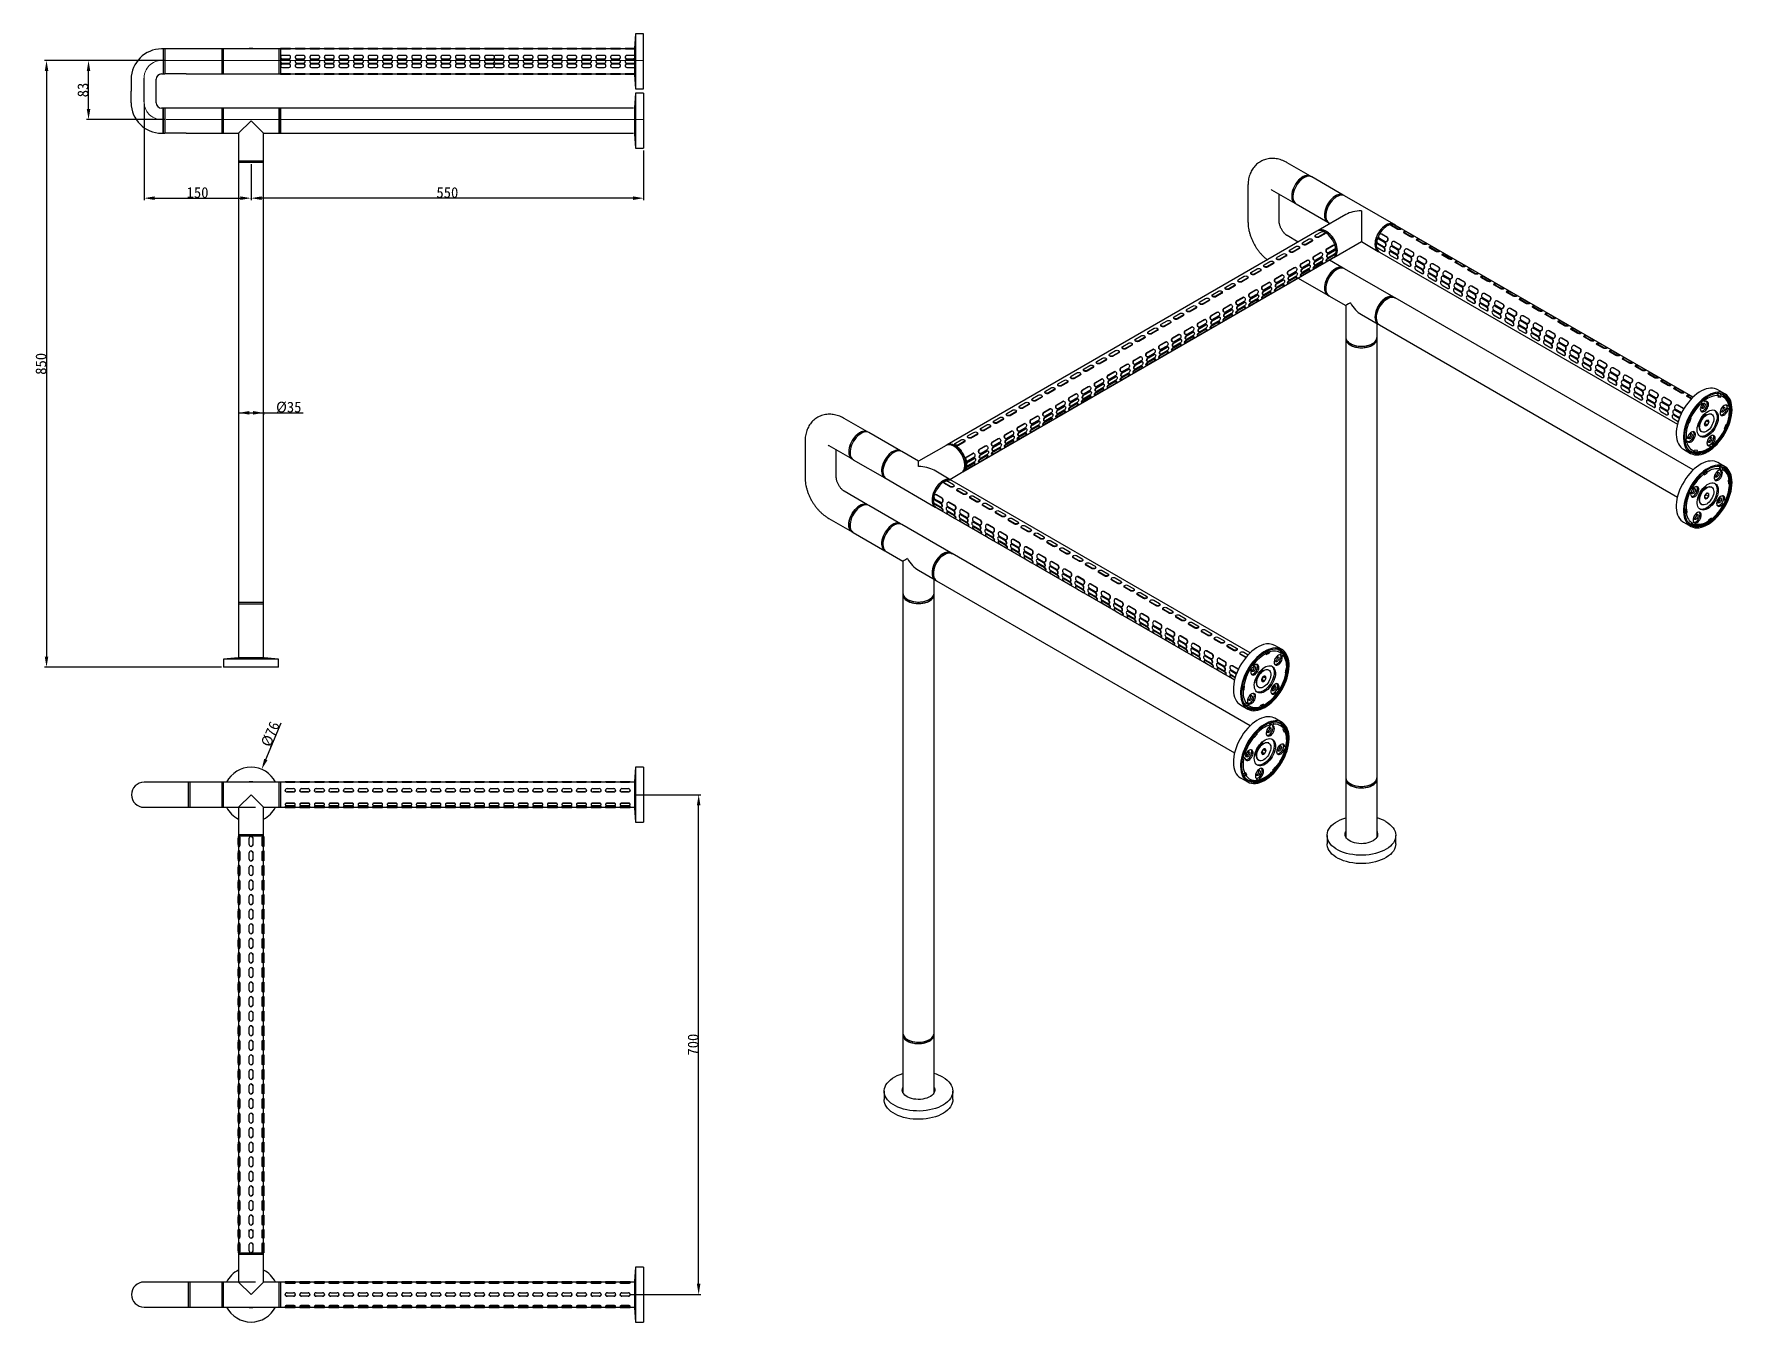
# Model space of a CAD drawing. Extents: x -1084 to 1049, y -151 to 450.
# Drawn here: x -1084 to -291, y -151 to 450 of the extents above; entities that cross this region are included whole.
import ezdxf

# ---------------------------------------------------------------- set-up
doc = ezdxf.new("R2010")
doc.units = 0
doc.header["$LTSCALE"] = 23.1
doc.header["$MEASUREMENT"] = 0
doc.linetypes.add('CENTERX2', pattern=[20.32, 12.7, -2.54, 2.54, -2.54])
doc.layers.get('0').update_dxf_attribs({"linetype": 'CONTINUOUS'})
doc.layers.get('Defpoints').update_dxf_attribs({"linetype": 'CONTINUOUS'})
doc.layers.add('中心线层', color=1, linetype='CENTERX2', lineweight=25)
doc.dimstyles.get("Standard").update_dxf_attribs({"dimtxt": 2.5, "dimasz": 0.18, "dimexe": 0.18, "dimexo": 0.0625, "dimgap": 0.09, "dimtad": 0, "dimtih": 1, "dimtoh": 1, "dimdec": 4, "dimzin": 0, "dimdsep": 46, "dimtxsty": 'Standard', "dimcen": 0.09, "dimadec": 0, "dimazin": 0, "dimtp": 0.001, "dimtm": 0.001, "dimtfac": 0.6, "dimtdec": 4, "dimtofl": 0, "dimtmove": 0, "dimatfit": 0, "dimfxl": 0, "dimtolj": 1, "dimtzin": 0, "dimarcsym": 0})

msp = doc.modelspace()

# ---------------------------------------------------------------- blocks, each defined once
blk = doc.blocks.new('*D31')
at = {"color": 0, "lineweight": -2}
for p, q in [((-982.76, 389.02), (-982.76, 372.2)), ((-799.45, 395.52), (-799.45, 372.2)), ((-804.45, 373.2), (-977.76, 373.2))]:
    blk.add_line(p, q, dxfattribs=at)
at = {"color": 0}
for points in [[(-977.76, 374.03), (-977.76, 372.37), (-982.76, 373.2)], [(-804.45, 372.37), (-804.45, 374.03), (-799.45, 373.2)]]:
    blk.add_solid(points, dxfattribs=at)
at = {"layer": 'Defpoints', "color": 0}
for p in [(-799.45, 396.52), (-982.76, 390.02), (-982.76, 373.2)]:
    blk.add_point(p, dxfattribs=at)
at = {"color": 0, "insert": (-891.1, 375.79), "char_height": 5, "attachment_point": 5}
blk.add_mtext('\\A1;550', dxfattribs=at)
blk = doc.blocks.new('*D32')
at = {"color": 0, "lineweight": -2}
for p, q in [((-1032.76, 417.22), (-1032.76, 372.2)), ((-1027.76, 373.2), (-987.76, 373.2)), ((-982.76, 372.2), (-982.76, 372.2))]:
    blk.add_line(p, q, dxfattribs=at)
at = {"color": 0}
for points in [[(-1027.76, 374.03), (-1027.76, 372.37), (-1032.76, 373.2)], [(-987.76, 372.37), (-987.76, 374.03), (-982.76, 373.2)]]:
    blk.add_solid(points, dxfattribs=at)
at = {"layer": 'Defpoints', "color": 0}
for p in [(-1032.76, 418.22), (-982.76, 373.2), (-982.76, 373.2)]:
    blk.add_point(p, dxfattribs=at)
at = {"color": 0, "insert": (-1007.76, 375.79), "char_height": 5, "attachment_point": 5}
blk.add_mtext('\\A1;150', dxfattribs=at)
blk = doc.blocks.new('*D33')
at = {"color": 0, "lineweight": -2}
for p, q in [((-1023.34, 437.52), (-1059.67, 437.52)), ((-1058.67, 414.85), (-1058.67, 432.52)), ((-1023.34, 409.85), (-1059.67, 409.85))]:
    blk.add_line(p, q, dxfattribs=at)
at = {"color": 0}
for points in [[(-1057.83, 432.52), (-1059.5, 432.52), (-1058.67, 437.52)], [(-1059.5, 414.85), (-1057.83, 414.85), (-1058.67, 409.85)]]:
    blk.add_solid(points, dxfattribs=at)
at = {"layer": 'Defpoints', "color": 0}
for p in [(-1058.67, 437.52), (-1022.34, 437.52), (-1022.34, 409.85)]:
    blk.add_point(p, dxfattribs=at)
at = {"color": 0, "insert": (-1061.26, 423.69), "char_height": 5, "attachment_point": 5, "rotation": 90}
blk.add_mtext('\\A1;83', dxfattribs=at)
blk = doc.blocks.new('*D35')
at = {"color": 0, "lineweight": -2}
for p, q in [((-1059.67, 437.52), (-1079.28, 437.52)), ((-1078.28, 432.52), (-1078.28, 159.21)), ((-996.59, 154.21), (-1079.28, 154.21))]:
    blk.add_line(p, q, dxfattribs=at)
at = {"color": 0}
for points in [[(-1077.44, 432.52), (-1079.11, 432.52), (-1078.28, 437.52)], [(-1079.11, 159.21), (-1077.44, 159.21), (-1078.28, 154.21)]]:
    blk.add_solid(points, dxfattribs=at)
at = {"layer": 'Defpoints', "color": 0}
for p in [(-1058.67, 437.52), (-1078.28, 154.21), (-995.59, 154.21)]:
    blk.add_point(p, dxfattribs=at)
at = {"color": 0, "insert": (-1080.87, 295.86), "char_height": 5, "attachment_point": 5, "rotation": 90}
blk.add_mtext('\\A1;850', dxfattribs=at)
blk = doc.blocks.new('*D38')
at = {"color": 0, "lineweight": -2}
for p, q in [((-802.78, 94.68), (-772.76, 94.68)), ((-773.76, -133.62), (-773.76, 89.68)), ((-805.59, -138.62), (-772.76, -138.62))]:
    blk.add_line(p, q, dxfattribs=at)
at = {"color": 0}
for points in [[(-772.93, 89.68), (-774.6, 89.68), (-773.76, 94.68)], [(-774.6, -133.62), (-772.93, -133.62), (-773.76, -138.62)]]:
    blk.add_solid(points, dxfattribs=at)
at = {"layer": 'Defpoints', "color": 0}
for p in [(-803.78, 94.68), (-773.76, 94.68), (-806.59, -138.62)]:
    blk.add_point(p, dxfattribs=at)
at = {"color": 0, "insert": (-776.35, -21.97), "char_height": 5, "attachment_point": 5, "rotation": 90}
blk.add_mtext('\\A1;700', dxfattribs=at)
blk = doc.blocks.new('*D39')
at = {"color": 0, "lineweight": -2}
blk.add_line((-975.89, 111.14), (-968.76, 128.22), dxfattribs=at)
at = {"color": 0}
blk.add_solid([(-976.66, 111.46), (-975.12, 110.82), (-977.82, 106.53)], dxfattribs=at)
at = {"layer": 'Defpoints', "color": 0}
for p in [(-977.82, 106.53), (-987.7, 82.84)]:
    blk.add_point(p, dxfattribs=at)
at = {"color": 0, "insert": (-973.76, 122.99), "char_height": 5, "attachment_point": 5, "rotation": 67.34594}
blk.add_mtext('\\A1;%%C76', dxfattribs=at)
blk = doc.blocks.new('*D40')
at = {"color": 0, "lineweight": -2}
for p, q in [((-988.6, 273.28), (-988.6, 271.98)), ((-988.6, 272.98), (-958.42, 272.98)), ((-983.6, 272.98), (-981.93, 272.98)), ((-976.93, 273.28), (-976.93, 271.98))]:
    blk.add_line(p, q, dxfattribs=at)
at = {"color": 0}
for points in [[(-983.6, 273.82), (-983.6, 272.15), (-988.6, 272.98)], [(-981.93, 272.15), (-981.93, 273.82), (-976.93, 272.98)]]:
    blk.add_solid(points, dxfattribs=at)
at = {"layer": 'Defpoints', "color": 0}
for p in [(-988.6, 274.28), (-976.93, 274.28), (-976.93, 272.98)]:
    blk.add_point(p, dxfattribs=at)
at = {"color": 0, "insert": (-965.17, 275.57), "char_height": 5, "attachment_point": 5}
blk.add_mtext('\\A1;%%C35', dxfattribs=at)

# ---------------------------------------------------------------- dimensions: what is measured, and where the dimension line sits
for base, p1, p2, text, picture, middle in [((-1078.27764, 154.21212), (-1058.66691, 437.51712), (-995.59435, 154.21212), '850', '*D35', (-1080.86664, 295.86462)), ((-1058.66691, 437.51712), (-1022.34168, 409.85322), (-1022.34168, 437.51712), '83', '*D33', (-1061.25591, 423.68517)), ((-773.76468, 94.68321), (-806.58762, -138.62308), (-803.7802, 94.68321), '700', '*D38', (-776.35368, -21.96993))]:
    dim = msp.add_linear_dim(base=base, p1=p1, p2=p2, angle=90, text=text, dimstyle='Standard', override={"dimtxt": 5, "dimasz": 5, "dimexe": 1, "dimexo": 1, "dimgap": 0.089, "dimtad": 1, "dimtih": 0, "dimtoh": 0, "dimlfac": 1, "dimcen": 3.78, "dimtp": 0, "dimtm": 0, "dimtfac": 1, "dimatfit": 3})
    dim.commit()
    dim.dimension.update_dxf_attribs({"geometry": picture, "text_midpoint": middle})
for base, p1, p2, text, picture, middle in [((-982.7623, 373.20029), (-1032.75727, 418.22261), (-982.7623, 373.20029), '150', '*D32', (-1007.75979, 375.78929)), ((-982.7623, 373.20029), (-799.4473, 396.52122), (-982.7623, 390.02187), '550', '*D31', (-891.1048, 375.78929)), ((-976.92955, 272.98358), (-988.59505, 274.28345), (-976.92955, 274.28345), '%%C35', '*D40', (-965.17389, 275.57258))]:
    dim = msp.add_linear_dim(base=base, p1=p1, p2=p2, text=text, dimstyle='Standard', override={"dimtxt": 5, "dimasz": 5, "dimexe": 1, "dimexo": 1, "dimgap": 0.089, "dimtad": 1, "dimtih": 0, "dimtoh": 0, "dimlfac": 1, "dimcen": 3.78, "dimtp": 0, "dimtm": 0, "dimtfac": 1, "dimatfit": 3})
    dim.commit()
    dim.dimension.update_dxf_attribs({"geometry": picture, "text_midpoint": middle})
dim = msp.add_diameter_dim_2p(p1=(-987.70477, 82.84119), p2=(-977.81983, 106.52524), text='%%C76', dimstyle='Standard', override={"dimtxt": 5, "dimasz": 5, "dimexe": 1, "dimexo": 1, "dimgap": 0.089, "dimtad": 1, "dimtih": 0, "dimtoh": 0, "dimcen": 3.78, "dimtp": 0, "dimtm": 0, "dimtfac": 1, "dimatfit": 3})
dim.commit()
dim.dimension.update_dxf_attribs({"geometry": '*D39', "text_midpoint": (-971.36611, 121.98816), "dimtype": 163})

# ---------------------------------------------------------------- linework, layer by layer
at = {"color": 7, "linetype": 'Continuous', "lineweight": 25}
for p, q in [((-803.24197, 449.84922), (-803.7802, 443.0999)), ((-799.4473, 449.84922), (-803.24197, 449.84922)), ((-803.24197, 449.84922), (-803.24197, 424.18512)), ((-1023.75825, 442.84992), (-1024.5915, 442.84992)), ((-1023.09165, 442.84992), (-1023.75825, 442.84992)), ((-1023.75825, 442.84992), (-1023.75825, 437.01717)), ((-1023.75825, 442.84992), (-1023.75825, 432.46856)), ((-1023.75825, 437.01717), (-1023.75825, 431.18442)), ((-1023.09165, 442.84992), (-1023.09165, 431.18442)), ((-1023.09165, 442.84992), (-1023.09165, 432.46856)), ((-996.4276, 442.84992), (-1013.0926, 442.84992)), ((-995.761, 442.84992), (-996.4276, 442.84992)), ((-996.4276, 442.84992), (-996.4276, 431.18442)), ((-996.4276, 442.84992), (-996.4276, 433.71144)), ((-982.7623, 442.84992), (-995.761, 442.84992)), ((-995.761, 442.84992), (-995.761, 431.18442)), ((-995.761, 442.84992), (-995.761, 433.71144)), ((-981.93457, 443.01734), (-983.60107, 443.0158)), ((-983.60092, 442.84992), (-983.60107, 443.0158)), ((-969.7636, 442.84992), (-982.7623, 442.84992)), ((-981.93442, 442.84992), (-981.93457, 443.01734)), ((-969.097, 442.84992), (-969.7636, 442.84992)), ((-969.7636, 442.84992), (-969.7636, 431.18442)), ((-969.7636, 442.84992), (-969.7636, 433.71144)), ((-968.95305, 442.84992), (-969.097, 442.84992)), ((-969.097, 442.84992), (-969.097, 437.02068)), ((-969.097, 442.84992), (-969.097, 433.71144)), ((-969.097, 437.02068), (-969.097, 431.18442)), ((-968.96368, 443.01657), (-968.96368, 442.84845)), ((-968.96368, 439.07248), (-968.96368, 439.01488)), ((-968.96368, 437.02078), (-968.96368, 437.02068)), ((-965.13073, 443.01707), (-968.13043, 443.01707)), ((-965.13073, 442.7906), (-968.13043, 442.7906)), ((-965.13073, 439.85531), (-968.13043, 439.85531)), ((-968.13043, 438.28965), (-965.13073, 438.28965)), ((-968.13043, 438.21206), (-965.13073, 438.21206)), ((-965.13073, 437.85403), (-968.13043, 437.85403)), ((-968.13043, 436.18753), (-965.13073, 436.18753)), ((-968.13043, 436.1874), (-965.13073, 436.1874)), ((-962.15373, 442.84992), (-964.30771, 442.84992)), ((-964.29748, 442.84845), (-964.29748, 443.01657)), ((-964.29748, 439.01488), (-964.29748, 439.07248)), ((-964.29748, 437.02068), (-964.29748, 437.02078)), ((-962.16436, 443.01657), (-962.16436, 442.84845)), ((-962.16436, 439.07248), (-962.16436, 439.01488)), ((-962.16436, 437.02078), (-962.16436, 437.02068)), ((-958.33141, 443.01707), (-961.33111, 443.01707)), ((-958.33141, 442.7906), (-961.33111, 442.7906)), ((-958.33141, 439.85531), (-961.33111, 439.85531)), ((-961.33111, 438.28965), (-958.33141, 438.28965)), ((-961.33111, 438.21206), (-958.33141, 438.21206)), ((-958.33141, 437.85403), (-961.33111, 437.85403)), ((-961.33111, 436.18753), (-958.33141, 436.18753)), ((-961.33111, 436.1874), (-958.33141, 436.1874)), ((-955.35441, 442.84992), (-957.50839, 442.84992)), ((-957.49816, 442.84845), (-957.49816, 443.01657)), ((-957.49816, 439.01488), (-957.49816, 439.07248)), ((-957.49816, 437.02068), (-957.49816, 437.02078)), ((-955.36504, 443.01657), (-955.36504, 442.84845)), ((-955.36504, 439.07248), (-955.36504, 439.01488)), ((-955.36504, 437.02078), (-955.36504, 437.02068)), ((-951.53209, 443.01707), (-954.53179, 443.01707)), ((-951.53209, 442.7906), (-954.53179, 442.7906)), ((-951.53209, 439.85531), (-954.53179, 439.85531)), ((-954.53179, 438.28965), (-951.53209, 438.28965)), ((-954.53179, 438.21206), (-951.53209, 438.21206)), ((-951.53209, 437.85403), (-954.53179, 437.85403)), ((-954.53179, 436.18753), (-951.53209, 436.18753)), ((-954.53179, 436.1874), (-951.53209, 436.1874)), ((-948.55509, 442.84992), (-950.70907, 442.84992)), ((-950.69884, 442.84845), (-950.69884, 443.01657)), ((-950.69884, 439.01488), (-950.69884, 439.07248)), ((-950.69884, 437.02068), (-950.69884, 437.02078)), ((-948.56572, 443.01657), (-948.56572, 442.84845)), ((-948.56572, 439.07248), (-948.56572, 439.01488)), ((-948.56572, 437.02078), (-948.56572, 437.02068)), ((-944.73277, 443.01707), (-947.73247, 443.01707)), ((-944.73277, 442.7906), (-947.73247, 442.7906)), ((-944.73277, 439.85531), (-947.73247, 439.85531)), ((-947.73247, 438.28965), (-944.73277, 438.28965)), ((-947.73247, 438.21206), (-944.73277, 438.21206)), ((-944.73277, 437.85403), (-947.73247, 437.85403)), ((-947.73247, 436.18753), (-944.73277, 436.18753)), ((-947.73247, 436.1874), (-944.73277, 436.1874)), ((-941.75577, 442.84992), (-943.90975, 442.84992)), ((-943.89952, 442.84845), (-943.89952, 443.01657)), ((-943.89952, 439.01488), (-943.89952, 439.07248)), ((-943.89952, 437.02068), (-943.89952, 437.02078)), ((-941.7664, 443.01657), (-941.7664, 442.84845)), ((-941.7664, 439.07248), (-941.7664, 439.01488)), ((-941.7664, 437.02078), (-941.7664, 437.02068)), ((-937.93345, 443.01707), (-940.93315, 443.01707)), ((-937.93345, 442.7906), (-940.93315, 442.7906)), ((-937.93345, 439.85531), (-940.93315, 439.85531)), ((-940.93315, 438.28965), (-937.93345, 438.28965)), ((-940.93315, 438.21206), (-937.93345, 438.21206)), ((-937.93345, 437.85403), (-940.93315, 437.85403)), ((-940.93315, 436.18753), (-937.93345, 436.18753)), ((-940.93315, 436.1874), (-937.93345, 436.1874)), ((-934.95645, 442.84992), (-937.11043, 442.84992)), ((-937.1002, 442.84845), (-937.1002, 443.01657)), ((-937.1002, 439.01488), (-937.1002, 439.07248)), ((-937.1002, 437.02068), (-937.1002, 437.02078)), ((-934.96708, 443.01657), (-934.96708, 442.84845)), ((-934.96708, 439.07248), (-934.96708, 439.01488)), ((-934.96708, 437.02078), (-934.96708, 437.02068)), ((-931.13413, 443.01707), (-934.13383, 443.01707)), ((-931.13413, 442.7906), (-934.13383, 442.7906)), ((-931.13413, 439.85531), (-934.13383, 439.85531)), ((-934.13383, 438.28965), (-931.13413, 438.28965)), ((-934.13383, 438.21206), (-931.13413, 438.21206)), ((-931.13413, 437.85403), (-934.13383, 437.85403)), ((-934.13383, 436.18753), (-931.13413, 436.18753)), ((-934.13383, 436.1874), (-931.13413, 436.1874)), ((-928.15713, 442.84992), (-930.31111, 442.84992)), ((-930.30088, 442.84845), (-930.30088, 443.01657)), ((-930.30088, 439.01488), (-930.30088, 439.07248)), ((-930.30088, 437.02068), (-930.30088, 437.02078)), ((-928.16776, 443.01657), (-928.16776, 442.84845)), ((-928.16776, 439.07248), (-928.16776, 439.01488)), ((-928.16776, 437.02078), (-928.16776, 437.02068)), ((-924.33481, 443.01707), (-927.33451, 443.01707)), ((-924.33481, 442.7906), (-927.33451, 442.7906)), ((-924.33481, 439.85531), (-927.33451, 439.85531)), ((-927.33451, 438.28965), (-924.33481, 438.28965)), ((-927.33451, 438.21206), (-924.33481, 438.21206)), ((-924.33481, 437.85403), (-927.33451, 437.85403)), ((-927.33451, 436.18753), (-924.33481, 436.18753)), ((-927.33451, 436.1874), (-924.33481, 436.1874)), ((-921.35781, 442.84992), (-923.51179, 442.84992)), ((-923.50156, 442.84845), (-923.50156, 443.01657)), ((-923.50156, 439.01488), (-923.50156, 439.07248)), ((-923.50156, 437.02068), (-923.50156, 437.02078)), ((-921.36844, 443.01657), (-921.36844, 442.84845)), ((-921.36844, 439.07248), (-921.36844, 439.01488)), ((-921.36844, 437.02078), (-921.36844, 437.02068)), ((-917.53549, 443.01707), (-920.53519, 443.01707)), ((-917.53549, 442.7906), (-920.53519, 442.7906)), ((-917.53549, 439.85531), (-920.53519, 439.85531)), ((-920.53519, 438.28965), (-917.53549, 438.28965)), ((-920.53519, 438.21206), (-917.53549, 438.21206)), ((-917.53549, 437.85403), (-920.53519, 437.85403)), ((-920.53519, 436.18753), (-917.53549, 436.18753)), ((-920.53519, 436.1874), (-917.53549, 436.1874)), ((-914.55849, 442.84992), (-916.71247, 442.84992)), ((-916.70224, 442.84845), (-916.70224, 443.01657)), ((-916.70224, 439.01488), (-916.70224, 439.07248)), ((-916.70224, 437.02068), (-916.70224, 437.02078)), ((-914.56912, 443.01657), (-914.56912, 442.84845)), ((-914.56912, 439.07248), (-914.56912, 439.01488)), ((-914.56912, 437.02078), (-914.56912, 437.02068)), ((-910.73617, 443.01707), (-913.73587, 443.01707)), ((-910.73617, 442.7906), (-913.73587, 442.7906)), ((-910.73617, 439.85531), (-913.73587, 439.85531)), ((-913.73587, 438.28965), (-910.73617, 438.28965)), ((-913.73587, 438.21206), (-910.73617, 438.21206)), ((-910.73617, 437.85403), (-913.73587, 437.85403)), ((-913.73587, 436.18753), (-910.73617, 436.18753)), ((-913.73587, 436.1874), (-910.73617, 436.1874)), ((-907.75917, 442.84992), (-909.91315, 442.84992)), ((-909.90292, 442.84845), (-909.90292, 443.01657)), ((-909.90292, 439.01488), (-909.90292, 439.07248)), ((-909.90292, 437.02068), (-909.90292, 437.02078)), ((-907.7698, 443.01657), (-907.7698, 442.84845)), ((-907.7698, 439.07248), (-907.7698, 439.01488)), ((-907.7698, 437.02078), (-907.7698, 437.02068)), ((-903.93685, 443.01707), (-906.93655, 443.01707)), ((-903.93685, 442.7906), (-906.93655, 442.7906)), ((-903.93685, 439.85531), (-906.93655, 439.85531)), ((-906.93655, 438.28965), (-903.93685, 438.28965)), ((-906.93655, 438.21206), (-903.93685, 438.21206)), ((-903.93685, 437.85403), (-906.93655, 437.85403)), ((-906.93655, 436.18753), (-903.93685, 436.18753)), ((-906.93655, 436.1874), (-903.93685, 436.1874)), ((-900.95985, 442.84992), (-903.11383, 442.84992)), ((-903.1036, 442.84845), (-903.1036, 443.01657)), ((-903.1036, 439.01488), (-903.1036, 439.07248)), ((-903.1036, 437.02068), (-903.1036, 437.02078)), ((-900.97048, 443.01657), (-900.97048, 442.84845)), ((-900.97048, 439.07248), (-900.97048, 439.01488)), ((-900.97048, 437.02078), (-900.97048, 437.02068)), ((-897.13753, 443.01707), (-900.13723, 443.01707)), ((-897.13753, 442.7906), (-900.13723, 442.7906)), ((-897.13753, 439.85531), (-900.13723, 439.85531)), ((-900.13723, 438.28965), (-897.13753, 438.28965)), ((-900.13723, 438.21206), (-897.13753, 438.21206)), ((-897.13753, 437.85403), (-900.13723, 437.85403)), ((-900.13723, 436.18753), (-897.13753, 436.18753)), ((-900.13723, 436.1874), (-897.13753, 436.1874)), ((-894.16053, 442.84992), (-896.31451, 442.84992)), ((-896.30428, 442.84845), (-896.30428, 443.01657)), ((-896.30428, 439.01488), (-896.30428, 439.07248)), ((-896.30428, 437.02068), (-896.30428, 437.02078)), ((-894.17116, 443.01657), (-894.17116, 442.84845)), ((-894.17116, 439.07248), (-894.17116, 439.01488)), ((-894.17116, 437.02078), (-894.17116, 437.02068)), ((-890.33821, 443.01707), (-893.33791, 443.01707)), ((-890.33821, 442.7906), (-893.33791, 442.7906)), ((-890.33821, 439.85531), (-893.33791, 439.85531)), ((-893.33791, 438.28965), (-890.33821, 438.28965)), ((-893.33791, 438.21206), (-890.33821, 438.21206)), ((-890.33821, 437.85403), (-893.33791, 437.85403)), ((-893.33791, 436.18753), (-890.33821, 436.18753)), ((-893.33791, 436.1874), (-890.33821, 436.1874)), ((-887.36121, 442.84992), (-889.51519, 442.84992)), ((-889.50496, 442.84845), (-889.50496, 443.01657)), ((-889.50496, 439.01488), (-889.50496, 439.07248)), ((-889.50496, 437.02068), (-889.50496, 437.02078)), ((-887.37184, 443.01657), (-887.37184, 442.84845)), ((-887.37184, 439.07248), (-887.37184, 439.01488)), ((-887.37184, 437.02078), (-887.37184, 437.02068)), ((-883.53889, 443.01707), (-886.53859, 443.01707)), ((-883.53889, 442.7906), (-886.53859, 442.7906)), ((-883.53889, 439.85531), (-886.53859, 439.85531)), ((-886.53859, 438.28965), (-883.53889, 438.28965)), ((-886.53859, 438.21206), (-883.53889, 438.21206)), ((-883.53889, 437.85403), (-886.53859, 437.85403)), ((-886.53859, 436.18753), (-883.53889, 436.18753)), ((-886.53859, 436.1874), (-883.53889, 436.1874)), ((-880.56189, 442.84992), (-882.71587, 442.84992)), ((-882.70564, 442.84845), (-882.70564, 443.01657)), ((-882.70564, 439.01488), (-882.70564, 439.07248)), ((-882.70564, 437.02068), (-882.70564, 437.02078)), ((-880.57252, 443.01657), (-880.57252, 442.84845)), ((-880.57252, 439.07248), (-880.57252, 439.01488)), ((-880.57252, 437.02078), (-880.57252, 437.02068)), ((-876.73957, 443.01707), (-879.73927, 443.01707)), ((-876.73957, 442.7906), (-879.73927, 442.7906)), ((-876.73957, 439.85531), (-879.73927, 439.85531)), ((-879.73927, 438.28965), (-876.73957, 438.28965)), ((-879.73927, 438.21206), (-876.73957, 438.21206)), ((-876.73957, 437.85403), (-879.73927, 437.85403)), ((-879.73927, 436.18753), (-876.73957, 436.18753)), ((-879.73927, 436.1874), (-876.73957, 436.1874)), ((-873.76257, 442.84992), (-875.91655, 442.84992)), ((-875.90632, 442.84845), (-875.90632, 443.01657)), ((-875.90632, 439.01488), (-875.90632, 439.07248)), ((-875.90632, 437.02068), (-875.90632, 437.02078)), ((-873.7732, 443.01657), (-873.7732, 442.84845)), ((-873.7732, 439.07248), (-873.7732, 439.01488)), ((-873.7732, 437.02078), (-873.7732, 437.02068)), ((-869.94025, 443.01707), (-872.93995, 443.01707)), ((-869.94025, 442.7906), (-872.93995, 442.7906)), ((-869.94025, 439.85531), (-872.93995, 439.85531)), ((-872.93995, 438.28965), (-869.94025, 438.28965)), ((-872.93995, 438.21206), (-869.94025, 438.21206)), ((-869.94025, 437.85403), (-872.93995, 437.85403)), ((-872.93995, 436.18753), (-869.94025, 436.18753)), ((-872.93995, 436.1874), (-869.94025, 436.1874)), ((-869.29635, 442.84992), (-871.45033, 442.84992)), ((-869.30698, 443.01657), (-869.30698, 442.84845)), ((-869.30698, 439.07248), (-869.30698, 439.01488)), ((-869.30698, 437.02078), (-869.30698, 437.02068)), ((-866.96325, 442.84992), (-869.11723, 442.84992)), ((-869.107, 442.84845), (-869.107, 443.01657)), ((-869.107, 439.01488), (-869.107, 439.07248)), ((-869.107, 437.02068), (-869.107, 437.02078)), ((-865.47403, 443.01707), (-868.47373, 443.01707)), ((-865.47403, 442.7906), (-868.47373, 442.7906)), ((-865.47403, 439.85531), (-868.47373, 439.85531)), ((-868.47373, 438.28965), (-865.47403, 438.28965)), ((-868.47373, 438.21206), (-865.47403, 438.21206)), ((-865.47403, 437.85403), (-868.47373, 437.85403)), ((-868.47373, 436.18753), (-865.47403, 436.18753)), ((-868.47373, 436.1874), (-865.47403, 436.1874)), ((-862.49703, 442.84992), (-864.65101, 442.84992)), ((-864.64078, 442.84845), (-864.64078, 443.01657)), ((-864.64078, 439.01488), (-864.64078, 439.07248)), ((-864.64078, 437.02068), (-864.64078, 437.02078)), ((-862.50766, 443.01657), (-862.50766, 442.84845)), ((-862.50766, 439.07248), (-862.50766, 439.01488)), ((-862.50766, 437.02078), (-862.50766, 437.02068)), ((-858.67471, 443.01707), (-861.67441, 443.01707)), ((-858.67471, 442.7906), (-861.67441, 442.7906)), ((-858.67471, 439.85531), (-861.67441, 439.85531)), ((-861.67441, 438.28965), (-858.67471, 438.28965)), ((-861.67441, 438.21206), (-858.67471, 438.21206)), ((-858.67471, 437.85403), (-861.67441, 437.85403)), ((-861.67441, 436.18753), (-858.67471, 436.18753)), ((-861.67441, 436.1874), (-858.67471, 436.1874)), ((-855.69771, 442.84992), (-857.85169, 442.84992)), ((-857.84146, 442.84845), (-857.84146, 443.01657)), ((-857.84146, 439.01488), (-857.84146, 439.07248)), ((-857.84146, 437.02068), (-857.84146, 437.02078)), ((-855.70834, 443.01657), (-855.70834, 442.84845)), ((-855.70834, 439.07248), (-855.70834, 439.01488)), ((-855.70834, 437.02078), (-855.70834, 437.02068)), ((-851.87539, 443.01707), (-854.87509, 443.01707)), ((-851.87539, 442.7906), (-854.87509, 442.7906)), ((-851.87539, 439.85531), (-854.87509, 439.85531)), ((-854.87509, 438.28965), (-851.87539, 438.28965)), ((-854.87509, 438.21206), (-851.87539, 438.21206)), ((-851.87539, 437.85403), (-854.87509, 437.85403)), ((-854.87509, 436.18753), (-851.87539, 436.18753)), ((-854.87509, 436.1874), (-851.87539, 436.1874)), ((-848.89839, 442.84992), (-851.05237, 442.84992)), ((-851.04214, 442.84845), (-851.04214, 443.01657)), ((-851.04214, 439.01488), (-851.04214, 439.07248)), ((-851.04214, 437.02068), (-851.04214, 437.02078)), ((-848.90902, 443.01657), (-848.90902, 442.84845)), ((-848.90902, 439.07248), (-848.90902, 439.01488)), ((-848.90902, 437.02078), (-848.90902, 437.02068)), ((-845.07607, 443.01707), (-848.07577, 443.01707)), ((-845.07607, 442.7906), (-848.07577, 442.7906)), ((-845.07607, 439.85531), (-848.07577, 439.85531)), ((-848.07577, 438.28965), (-845.07607, 438.28965)), ((-848.07577, 438.21206), (-845.07607, 438.21206)), ((-845.07607, 437.85403), (-848.07577, 437.85403)), ((-848.07577, 436.18753), (-845.07607, 436.18753)), ((-848.07577, 436.1874), (-845.07607, 436.1874)), ((-803.7802, 442.84992), (-844.25305, 442.84992)), ((-844.24282, 442.84845), (-844.24282, 443.01657)), ((-844.24282, 439.01488), (-844.24282, 439.07248)), ((-844.24282, 437.02068), (-844.24282, 437.02078)), ((-842.1097, 443.01657), (-842.1097, 442.84845)), ((-842.1097, 439.07248), (-842.1097, 439.01488)), ((-842.1097, 437.02078), (-842.1097, 437.02068)), ((-838.27675, 443.01707), (-841.27645, 443.01707)), ((-838.27675, 442.7906), (-841.27645, 442.7906)), ((-838.27675, 439.85531), (-841.27645, 439.85531)), ((-841.27645, 438.28965), (-838.27675, 438.28965)), ((-841.27645, 438.21206), (-838.27675, 438.21206)), ((-838.27675, 437.85403), (-841.27645, 437.85403)), ((-841.27645, 436.18753), (-838.27675, 436.18753)), ((-841.27645, 436.1874), (-838.27675, 436.1874)), ((-837.4435, 442.84845), (-837.4435, 443.01657)), ((-837.4435, 439.01488), (-837.4435, 439.07248)), ((-837.4435, 437.02068), (-837.4435, 437.02078)), ((-835.31038, 443.01657), (-835.31038, 442.84845)), ((-835.31038, 439.07248), (-835.31038, 439.01488)), ((-835.31038, 437.02078), (-835.31038, 437.02068)), ((-831.47743, 443.01707), (-834.47713, 443.01707)), ((-831.47743, 442.7906), (-834.47713, 442.7906)), ((-831.47743, 439.85531), (-834.47713, 439.85531)), ((-834.47713, 438.28965), (-831.47743, 438.28965)), ((-834.47713, 438.21206), (-831.47743, 438.21206)), ((-831.47743, 437.85403), (-834.47713, 437.85403)), ((-834.47713, 436.18753), (-831.47743, 436.18753)), ((-834.47713, 436.1874), (-831.47743, 436.1874)), ((-830.64418, 442.84845), (-830.64418, 443.01657)), ((-830.64418, 439.01488), (-830.64418, 439.07248)), ((-830.64418, 437.02068), (-830.64418, 437.02078)), ((-828.51106, 443.01657), (-828.51106, 442.84845)), ((-828.51106, 439.07248), (-828.51106, 439.01488)), ((-828.51106, 437.02078), (-828.51106, 437.02068)), ((-824.67811, 443.01707), (-827.67781, 443.01707)), ((-824.67811, 442.7906), (-827.67781, 442.7906)), ((-824.67811, 439.85531), (-827.67781, 439.85531)), ((-827.67781, 438.28965), (-824.67811, 438.28965)), ((-827.67781, 438.21206), (-824.67811, 438.21206)), ((-824.67811, 437.85403), (-827.67781, 437.85403)), ((-827.67781, 436.18753), (-824.67811, 436.18753)), ((-827.67781, 436.1874), (-824.67811, 436.1874)), ((-823.84486, 442.84845), (-823.84486, 443.01657)), ((-823.84486, 439.01488), (-823.84486, 439.07248)), ((-823.84486, 437.02068), (-823.84486, 437.02078)), ((-821.71174, 443.01657), (-821.71174, 442.84845)), ((-821.71174, 439.07248), (-821.71174, 439.01488)), ((-821.71174, 437.02078), (-821.71174, 437.02068)), ((-817.87879, 443.01707), (-820.87849, 443.01707)), ((-817.87879, 442.7906), (-820.87849, 442.7906)), ((-817.87879, 439.85531), (-820.87849, 439.85531)), ((-820.87849, 438.28965), (-817.87879, 438.28965)), ((-820.87849, 438.21206), (-817.87879, 438.21206)), ((-817.87879, 437.85403), (-820.87849, 437.85403)), ((-820.87849, 436.18753), (-817.87879, 436.18753)), ((-820.87849, 436.1874), (-817.87879, 436.1874)), ((-817.04554, 442.84845), (-817.04554, 443.01657)), ((-817.04554, 439.01488), (-817.04554, 439.07248)), ((-817.04554, 437.02068), (-817.04554, 437.02078)), ((-814.91242, 443.01657), (-814.91242, 442.84845)), ((-814.91242, 439.07248), (-814.91242, 439.01488)), ((-814.91242, 437.02078), (-814.91242, 437.02068)), ((-811.07947, 443.01707), (-814.07917, 443.01707)), ((-811.07947, 442.7906), (-814.07917, 442.7906)), ((-811.07947, 439.85531), (-814.07917, 439.85531)), ((-814.07917, 438.28965), (-811.07947, 438.28965)), ((-814.07917, 438.21206), (-811.07947, 438.21206)), ((-811.07947, 437.85403), (-814.07917, 437.85403)), ((-814.07917, 436.18753), (-811.07947, 436.18753)), ((-814.07917, 436.1874), (-811.07947, 436.1874)), ((-810.24622, 442.84845), (-810.24622, 443.01657)), ((-810.24622, 439.01488), (-810.24622, 439.07248)), ((-810.24622, 437.02068), (-810.24622, 437.02078)), ((-808.1131, 443.01657), (-808.1131, 442.84845)), ((-808.1131, 439.07248), (-808.1131, 439.01488)), ((-808.1131, 437.02078), (-808.1131, 437.02068)), ((-804.28015, 443.01707), (-807.27985, 443.01707)), ((-804.28015, 442.7906), (-807.27985, 442.7906)), ((-804.28015, 439.85531), (-807.27985, 439.85531)), ((-807.27985, 438.28965), (-804.28015, 438.28965)), ((-807.27985, 438.21206), (-804.28015, 438.21206)), ((-804.28015, 437.85403), (-807.27985, 437.85403)), ((-807.27985, 436.18753), (-804.28015, 436.18753)), ((-807.27985, 436.1874), (-804.28015, 436.1874)), ((-803.7802, 443.0999), (-803.7802, 430.93445)), ((-1038.75675, 428.68467), (-1038.75675, 423.21855)), ((-1027.09125, 423.21855), (-1027.09125, 428.68467)), ((-1024.5915, 431.18442), (-1023.75825, 431.18442)), ((-1023.75825, 432.46856), (-1023.75825, 431.18442)), ((-1023.75825, 431.18442), (-1023.09165, 431.18442)), ((-1023.09165, 432.46856), (-1023.09165, 431.18442)), ((-1013.0926, 431.18442), (-996.4276, 431.18442)), ((-996.4276, 433.71144), (-996.4276, 431.18442)), ((-996.4276, 431.18442), (-995.761, 431.18442)), ((-995.761, 433.71144), (-995.761, 431.18442)), ((-995.761, 431.18442), (-982.7623, 431.18442)), ((-983.59019, 431.18442), (-983.59003, 431.01701)), ((-981.92353, 431.01854), (-983.59003, 431.01701)), ((-982.7623, 431.18442), (-969.7636, 431.18442)), ((-981.92369, 431.18442), (-981.92353, 431.01854)), ((-969.7636, 433.71144), (-969.7636, 431.18442)), ((-969.7636, 431.18442), (-969.097, 431.18442)), ((-969.097, 433.71144), (-969.097, 431.18442)), ((-969.097, 431.18442), (-968.95345, 431.18442)), ((-968.96368, 435.02605), (-968.96368, 434.96865)), ((-968.96368, 431.1859), (-968.96368, 431.01777)), ((-965.13073, 435.82915), (-968.13043, 435.82915)), ((-965.13073, 435.75182), (-968.13043, 435.75182)), ((-968.13043, 434.18548), (-965.13073, 434.18548)), ((-965.13073, 431.24475), (-968.13043, 431.24475)), ((-965.13073, 431.01828), (-968.13043, 431.01828)), ((-968.13043, 431.01727), (-965.13073, 431.01727)), ((-964.30811, 431.18442), (-962.15413, 431.18442)), ((-964.29748, 434.96865), (-964.29748, 435.02605)), ((-964.29748, 431.01777), (-964.29748, 431.1859)), ((-962.16436, 435.02605), (-962.16436, 434.96865)), ((-962.16436, 431.1859), (-962.16436, 431.01777)), ((-958.33141, 435.82915), (-961.33111, 435.82915)), ((-958.33141, 435.75182), (-961.33111, 435.75182)), ((-961.33111, 434.18548), (-958.33141, 434.18548)), ((-958.33141, 431.24475), (-961.33111, 431.24475)), ((-958.33141, 431.01828), (-961.33111, 431.01828)), ((-961.33111, 431.01727), (-958.33141, 431.01727)), ((-957.50879, 431.18442), (-955.35481, 431.18442)), ((-957.49816, 434.96865), (-957.49816, 435.02605)), ((-957.49816, 431.01777), (-957.49816, 431.1859)), ((-955.36504, 435.02605), (-955.36504, 434.96865)), ((-955.36504, 431.1859), (-955.36504, 431.01777)), ((-951.53209, 435.82915), (-954.53179, 435.82915)), ((-951.53209, 435.75182), (-954.53179, 435.75182)), ((-954.53179, 434.18548), (-951.53209, 434.18548)), ((-951.53209, 431.24475), (-954.53179, 431.24475)), ((-951.53209, 431.01828), (-954.53179, 431.01828)), ((-954.53179, 431.01727), (-951.53209, 431.01727)), ((-950.70947, 431.18442), (-948.55549, 431.18442)), ((-950.69884, 434.96865), (-950.69884, 435.02605)), ((-950.69884, 431.01777), (-950.69884, 431.1859)), ((-948.56572, 435.02605), (-948.56572, 434.96865)), ((-948.56572, 431.1859), (-948.56572, 431.01777)), ((-944.73277, 435.82915), (-947.73247, 435.82915)), ((-944.73277, 435.75182), (-947.73247, 435.75182)), ((-947.73247, 434.18548), (-944.73277, 434.18548)), ((-944.73277, 431.24475), (-947.73247, 431.24475)), ((-944.73277, 431.01828), (-947.73247, 431.01828)), ((-947.73247, 431.01727), (-944.73277, 431.01727)), ((-943.91015, 431.18442), (-941.75617, 431.18442)), ((-943.89952, 434.96865), (-943.89952, 435.02605)), ((-943.89952, 431.01777), (-943.89952, 431.1859)), ((-941.7664, 435.02605), (-941.7664, 434.96865)), ((-941.7664, 431.1859), (-941.7664, 431.01777)), ((-937.93345, 435.82915), (-940.93315, 435.82915)), ((-937.93345, 435.75182), (-940.93315, 435.75182)), ((-940.93315, 434.18548), (-937.93345, 434.18548)), ((-937.93345, 431.24475), (-940.93315, 431.24475)), ((-937.93345, 431.01828), (-940.93315, 431.01828)), ((-940.93315, 431.01727), (-937.93345, 431.01727)), ((-937.11083, 431.18442), (-934.95685, 431.18442)), ((-937.1002, 434.96865), (-937.1002, 435.02605)), ((-937.1002, 431.01777), (-937.1002, 431.1859)), ((-934.96708, 435.02605), (-934.96708, 434.96865)), ((-934.96708, 431.1859), (-934.96708, 431.01777)), ((-931.13413, 435.82915), (-934.13383, 435.82915)), ((-931.13413, 435.75182), (-934.13383, 435.75182)), ((-934.13383, 434.18548), (-931.13413, 434.18548)), ((-931.13413, 431.24475), (-934.13383, 431.24475)), ((-931.13413, 431.01828), (-934.13383, 431.01828)), ((-934.13383, 431.01727), (-931.13413, 431.01727)), ((-930.31151, 431.18442), (-928.15753, 431.18442)), ((-930.30088, 434.96865), (-930.30088, 435.02605)), ((-930.30088, 431.01777), (-930.30088, 431.1859)), ((-928.16776, 435.02605), (-928.16776, 434.96865)), ((-928.16776, 431.1859), (-928.16776, 431.01777)), ((-924.33481, 435.82915), (-927.33451, 435.82915)), ((-924.33481, 435.75182), (-927.33451, 435.75182)), ((-927.33451, 434.18548), (-924.33481, 434.18548)), ((-924.33481, 431.24475), (-927.33451, 431.24475)), ((-924.33481, 431.01828), (-927.33451, 431.01828)), ((-927.33451, 431.01727), (-924.33481, 431.01727)), ((-923.51219, 431.18442), (-921.35821, 431.18442)), ((-923.50156, 434.96865), (-923.50156, 435.02605)), ((-923.50156, 431.01777), (-923.50156, 431.1859)), ((-921.36844, 435.02605), (-921.36844, 434.96865)), ((-921.36844, 431.1859), (-921.36844, 431.01777)), ((-917.53549, 435.82915), (-920.53519, 435.82915)), ((-917.53549, 435.75182), (-920.53519, 435.75182)), ((-920.53519, 434.18548), (-917.53549, 434.18548)), ((-917.53549, 431.24475), (-920.53519, 431.24475)), ((-917.53549, 431.01828), (-920.53519, 431.01828)), ((-920.53519, 431.01727), (-917.53549, 431.01727)), ((-916.71287, 431.18442), (-914.55889, 431.18442)), ((-916.70224, 434.96865), (-916.70224, 435.02605)), ((-916.70224, 431.01777), (-916.70224, 431.1859)), ((-914.56912, 435.02605), (-914.56912, 434.96865)), ((-914.56912, 431.1859), (-914.56912, 431.01777)), ((-910.73617, 435.82915), (-913.73587, 435.82915)), ((-910.73617, 435.75182), (-913.73587, 435.75182)), ((-913.73587, 434.18548), (-910.73617, 434.18548)), ((-910.73617, 431.24475), (-913.73587, 431.24475)), ((-910.73617, 431.01828), (-913.73587, 431.01828)), ((-913.73587, 431.01727), (-910.73617, 431.01727)), ((-909.91355, 431.18442), (-907.75957, 431.18442)), ((-909.90292, 434.96865), (-909.90292, 435.02605)), ((-909.90292, 431.01777), (-909.90292, 431.1859)), ((-907.7698, 435.02605), (-907.7698, 434.96865)), ((-907.7698, 431.1859), (-907.7698, 431.01777)), ((-903.93685, 435.82915), (-906.93655, 435.82915)), ((-903.93685, 435.75182), (-906.93655, 435.75182)), ((-906.93655, 434.18548), (-903.93685, 434.18548)), ((-903.93685, 431.24475), (-906.93655, 431.24475)), ((-903.93685, 431.01828), (-906.93655, 431.01828)), ((-906.93655, 431.01727), (-903.93685, 431.01727)), ((-903.11423, 431.18442), (-900.96025, 431.18442)), ((-903.1036, 434.96865), (-903.1036, 435.02605)), ((-903.1036, 431.01777), (-903.1036, 431.1859)), ((-900.97048, 435.02605), (-900.97048, 434.96865)), ((-900.97048, 431.1859), (-900.97048, 431.01777)), ((-897.13753, 435.82915), (-900.13723, 435.82915)), ((-897.13753, 435.75182), (-900.13723, 435.75182)), ((-900.13723, 434.18548), (-897.13753, 434.18548)), ((-897.13753, 431.24475), (-900.13723, 431.24475)), ((-897.13753, 431.01828), (-900.13723, 431.01828)), ((-900.13723, 431.01727), (-897.13753, 431.01727)), ((-896.31491, 431.18442), (-894.16093, 431.18442)), ((-896.30428, 434.96865), (-896.30428, 435.02605)), ((-896.30428, 431.01777), (-896.30428, 431.1859)), ((-894.17116, 435.02605), (-894.17116, 434.96865)), ((-894.17116, 431.1859), (-894.17116, 431.01777)), ((-890.33821, 435.82915), (-893.33791, 435.82915)), ((-890.33821, 435.75182), (-893.33791, 435.75182)), ((-893.33791, 434.18548), (-890.33821, 434.18548)), ((-890.33821, 431.24475), (-893.33791, 431.24475)), ((-890.33821, 431.01828), (-893.33791, 431.01828)), ((-893.33791, 431.01727), (-890.33821, 431.01727)), ((-889.51559, 431.18442), (-887.36161, 431.18442)), ((-889.50496, 434.96865), (-889.50496, 435.02605)), ((-889.50496, 431.01777), (-889.50496, 431.1859)), ((-887.37184, 435.02605), (-887.37184, 434.96865)), ((-887.37184, 431.1859), (-887.37184, 431.01777)), ((-883.53889, 435.82915), (-886.53859, 435.82915)), ((-883.53889, 435.75182), (-886.53859, 435.75182)), ((-886.53859, 434.18548), (-883.53889, 434.18548)), ((-883.53889, 431.24475), (-886.53859, 431.24475)), ((-883.53889, 431.01828), (-886.53859, 431.01828)), ((-886.53859, 431.01727), (-883.53889, 431.01727)), ((-882.71627, 431.18442), (-880.56229, 431.18442)), ((-882.70564, 434.96865), (-882.70564, 435.02605)), ((-882.70564, 431.01777), (-882.70564, 431.1859)), ((-880.57252, 435.02605), (-880.57252, 434.96865)), ((-880.57252, 431.1859), (-880.57252, 431.01777)), ((-876.73957, 435.82915), (-879.73927, 435.82915)), ((-876.73957, 435.75182), (-879.73927, 435.75182)), ((-879.73927, 434.18548), (-876.73957, 434.18548)), ((-876.73957, 431.24475), (-879.73927, 431.24475)), ((-876.73957, 431.01828), (-879.73927, 431.01828)), ((-879.73927, 431.01727), (-876.73957, 431.01727)), ((-875.91695, 431.18442), (-873.76297, 431.18442)), ((-875.90632, 434.96865), (-875.90632, 435.02605)), ((-875.90632, 431.01777), (-875.90632, 431.1859)), ((-873.7732, 435.02605), (-873.7732, 434.96865)), ((-873.7732, 431.1859), (-873.7732, 431.01777)), ((-869.94025, 435.82915), (-872.93995, 435.82915)), ((-869.94025, 435.75182), (-872.93995, 435.75182)), ((-872.93995, 434.18548), (-869.94025, 434.18548)), ((-869.94025, 431.24475), (-872.93995, 431.24475)), ((-869.94025, 431.01828), (-872.93995, 431.01828)), ((-872.93995, 431.01727), (-869.94025, 431.01727)), ((-871.45073, 431.18442), (-869.29675, 431.18442)), ((-869.30698, 435.02605), (-869.30698, 434.96865)), ((-869.30698, 431.1859), (-869.30698, 431.01777)), ((-869.11763, 431.18442), (-866.96365, 431.18442)), ((-869.107, 434.96865), (-869.107, 435.02605)), ((-869.107, 431.01777), (-869.107, 431.1859)), ((-865.47403, 435.82915), (-868.47373, 435.82915)), ((-865.47403, 435.75182), (-868.47373, 435.75182)), ((-868.47373, 434.18548), (-865.47403, 434.18548)), ((-865.47403, 431.24475), (-868.47373, 431.24475)), ((-865.47403, 431.01828), (-868.47373, 431.01828)), ((-868.47373, 431.01727), (-865.47403, 431.01727)), ((-864.65141, 431.18442), (-862.49743, 431.18442)), ((-864.64078, 434.96865), (-864.64078, 435.02605)), ((-864.64078, 431.01777), (-864.64078, 431.1859)), ((-862.50766, 435.02605), (-862.50766, 434.96865)), ((-862.50766, 431.1859), (-862.50766, 431.01777)), ((-858.67471, 435.82915), (-861.67441, 435.82915)), ((-858.67471, 435.75182), (-861.67441, 435.75182)), ((-861.67441, 434.18548), (-858.67471, 434.18548)), ((-858.67471, 431.24475), (-861.67441, 431.24475)), ((-858.67471, 431.01828), (-861.67441, 431.01828)), ((-861.67441, 431.01727), (-858.67471, 431.01727)), ((-857.85209, 431.18442), (-855.69811, 431.18442)), ((-857.84146, 434.96865), (-857.84146, 435.02605)), ((-857.84146, 431.01777), (-857.84146, 431.1859)), ((-855.70834, 435.02605), (-855.70834, 434.96865)), ((-855.70834, 431.1859), (-855.70834, 431.01777)), ((-851.87539, 435.82915), (-854.87509, 435.82915)), ((-851.87539, 435.75182), (-854.87509, 435.75182)), ((-854.87509, 434.18548), (-851.87539, 434.18548)), ((-851.87539, 431.24475), (-854.87509, 431.24475)), ((-851.87539, 431.01828), (-854.87509, 431.01828)), ((-854.87509, 431.01727), (-851.87539, 431.01727)), ((-851.05277, 431.18442), (-848.89879, 431.18442)), ((-851.04214, 434.96865), (-851.04214, 435.02605)), ((-851.04214, 431.01777), (-851.04214, 431.1859)), ((-848.90902, 435.02605), (-848.90902, 434.96865)), ((-848.90902, 431.1859), (-848.90902, 431.01777)), ((-845.07607, 435.82915), (-848.07577, 435.82915)), ((-845.07607, 435.75182), (-848.07577, 435.75182)), ((-848.07577, 434.18548), (-845.07607, 434.18548)), ((-845.07607, 431.24475), (-848.07577, 431.24475)), ((-845.07607, 431.01828), (-848.07577, 431.01828)), ((-848.07577, 431.01727), (-845.07607, 431.01727)), ((-844.25345, 431.18442), (-803.7802, 431.18442)), ((-844.24282, 434.96865), (-844.24282, 435.02605)), ((-844.24282, 431.01777), (-844.24282, 431.1859)), ((-842.1097, 435.02605), (-842.1097, 434.96865)), ((-842.1097, 431.1859), (-842.1097, 431.01777)), ((-838.27675, 435.82915), (-841.27645, 435.82915)), ((-838.27675, 435.75182), (-841.27645, 435.75182)), ((-841.27645, 434.18548), (-838.27675, 434.18548)), ((-838.27675, 431.24475), (-841.27645, 431.24475)), ((-838.27675, 431.01828), (-841.27645, 431.01828)), ((-841.27645, 431.01727), (-838.27675, 431.01727)), ((-837.4435, 434.96865), (-837.4435, 435.02605)), ((-837.4435, 431.01777), (-837.4435, 431.1859)), ((-835.31038, 435.02605), (-835.31038, 434.96865)), ((-835.31038, 431.1859), (-835.31038, 431.01777)), ((-831.47743, 435.82915), (-834.47713, 435.82915)), ((-831.47743, 435.75182), (-834.47713, 435.75182)), ((-834.47713, 434.18548), (-831.47743, 434.18548)), ((-831.47743, 431.24475), (-834.47713, 431.24475)), ((-831.47743, 431.01828), (-834.47713, 431.01828)), ((-834.47713, 431.01727), (-831.47743, 431.01727)), ((-830.64418, 434.96865), (-830.64418, 435.02605)), ((-830.64418, 431.01777), (-830.64418, 431.1859)), ((-828.51106, 435.02605), (-828.51106, 434.96865)), ((-828.51106, 431.1859), (-828.51106, 431.01777)), ((-824.67811, 435.82915), (-827.67781, 435.82915)), ((-824.67811, 435.75182), (-827.67781, 435.75182)), ((-827.67781, 434.18548), (-824.67811, 434.18548)), ((-824.67811, 431.24475), (-827.67781, 431.24475)), ((-824.67811, 431.01828), (-827.67781, 431.01828)), ((-827.67781, 431.01727), (-824.67811, 431.01727)), ((-823.84486, 434.96865), (-823.84486, 435.02605)), ((-823.84486, 431.01777), (-823.84486, 431.1859)), ((-821.71174, 435.02605), (-821.71174, 434.96865)), ((-821.71174, 431.1859), (-821.71174, 431.01777)), ((-817.87879, 435.82915), (-820.87849, 435.82915)), ((-817.87879, 435.75182), (-820.87849, 435.75182)), ((-820.87849, 434.18548), (-817.87879, 434.18548)), ((-817.87879, 431.24475), (-820.87849, 431.24475)), ((-817.87879, 431.01828), (-820.87849, 431.01828)), ((-820.87849, 431.01727), (-817.87879, 431.01727)), ((-817.04554, 434.96865), (-817.04554, 435.02605)), ((-817.04554, 431.01777), (-817.04554, 431.1859)), ((-814.91242, 435.02605), (-814.91242, 434.96865)), ((-814.91242, 431.1859), (-814.91242, 431.01777)), ((-811.07947, 435.82915), (-814.07917, 435.82915)), ((-811.07947, 435.75182), (-814.07917, 435.75182)), ((-814.07917, 434.18548), (-811.07947, 434.18548)), ((-811.07947, 431.24475), (-814.07917, 431.24475)), ((-811.07947, 431.01828), (-814.07917, 431.01828)), ((-814.07917, 431.01727), (-811.07947, 431.01727)), ((-810.24622, 434.96865), (-810.24622, 435.02605)), ((-810.24622, 431.01777), (-810.24622, 431.1859)), ((-808.1131, 435.02605), (-808.1131, 434.96865)), ((-808.1131, 431.1859), (-808.1131, 431.01777)), ((-804.28015, 435.82915), (-807.27985, 435.82915)), ((-804.28015, 435.75182), (-807.27985, 435.75182)), ((-807.27985, 434.18548), (-804.28015, 434.18548)), ((-804.28015, 431.24475), (-807.27985, 431.24475)), ((-804.28015, 431.01828), (-807.27985, 431.01828)), ((-807.27985, 431.01727), (-804.28015, 431.01727)), ((-803.7802, 430.93445), (-803.24197, 424.18512)), ((-803.4469, 431.01777), (-803.4469, 431.1859)), ((-803.24197, 422.18532), (-803.7802, 415.436)), ((-803.24197, 424.18512), (-799.4473, 424.18512)), ((-799.4473, 422.18532), (-803.24197, 422.18532)), ((-803.24197, 422.18532), (-803.24197, 396.52122)), ((-799.4473, 422.18532), (-799.4473, 396.52122)), ((-1023.75825, 415.18602), (-1024.5915, 415.18602)), ((-1023.09165, 415.18602), (-1023.75825, 415.18602)), ((-1023.75825, 409.35327), (-1023.75825, 415.18602)), ((-1023.75825, 415.18602), (-1023.75825, 406.04754)), ((-1023.09165, 415.18602), (-1023.09165, 403.52052)), ((-1023.09165, 415.18602), (-1023.09165, 406.04754)), ((-996.4276, 415.18602), (-1013.0926, 415.18602)), ((-995.761, 415.18602), (-996.4276, 415.18602)), ((-996.4276, 415.18602), (-996.4276, 403.52052)), ((-996.4276, 415.18602), (-996.4276, 406.04754)), ((-969.7636, 415.18602), (-995.761, 415.18602)), ((-995.761, 415.18602), (-995.761, 403.52052)), ((-995.761, 415.18602), (-995.761, 406.04754)), ((-969.097, 415.18602), (-969.7636, 415.18602)), ((-969.7636, 415.18602), (-969.7636, 403.52052)), ((-969.7636, 415.18602), (-969.7636, 406.04754)), ((-804.1135, 415.18602), (-969.097, 415.18602)), ((-969.097, 412.53336), (-969.097, 415.18602)), ((-969.097, 415.18602), (-969.097, 406.04754)), ((-969.097, 403.52052), (-969.097, 412.53336)), ((-803.7802, 415.436), (-803.7802, 403.27055)), ((-1023.75825, 403.52052), (-1023.75825, 409.35327)), ((-1023.75825, 406.04754), (-1023.75825, 403.52052)), ((-1023.09165, 406.04754), (-1023.09165, 403.52052)), ((-996.4276, 406.04754), (-996.4276, 403.52052)), ((-995.761, 406.04754), (-995.761, 403.52052)), ((-988.59505, 403.52052), (-982.7623, 409.35327)), ((-982.7623, 409.35327), (-976.92955, 403.52052)), ((-969.7636, 406.04754), (-969.7636, 403.52052)), ((-969.097, 406.04754), (-969.097, 403.52052)), ((-1024.5915, 403.52052), (-1023.75825, 403.52052)), ((-1023.75825, 403.52052), (-1023.09165, 403.52052)), ((-1013.0926, 403.52052), (-996.4276, 403.52052)), ((-996.4276, 403.52052), (-995.761, 403.52052)), ((-995.761, 403.52052), (-988.59505, 403.52052)), ((-988.59505, 403.52052), (-988.59505, 390.68847)), ((-976.92955, 390.68847), (-976.92955, 403.52052)), ((-976.92955, 403.52052), (-969.7636, 403.52052)), ((-969.7636, 403.52052), (-969.097, 403.52052)), ((-969.097, 403.52052), (-804.1135, 403.52052)), ((-803.7802, 403.27055), (-803.24197, 396.52122)), ((-803.24197, 396.52122), (-799.4473, 396.52122)), ((-988.59505, 390.68847), (-988.59505, 390.02187)), ((-988.59505, 390.68847), (-982.7623, 390.68847)), ((-988.59505, 390.68847), (-976.92955, 390.68847)), ((-988.59505, 390.02187), (-988.59505, 158.54502)), ((-988.59505, 390.02187), (-976.92955, 390.02187)), ((-988.59505, 390.02187), (-983.15008, 390.02187)), ((-983.15008, 390.02187), (-976.92955, 390.02187)), ((-982.7623, 390.68847), (-976.92955, 390.68847)), ((-976.92955, 390.02187), (-976.92955, 390.68847)), ((-976.92955, 158.54502), (-976.92955, 390.02187)), ((-488.04816, 383.45342), (-498.9483, 389.74593)), ((-487.45896, 383.11328), (-488.04816, 383.45342)), ((-472.72905, 374.60988), (-487.45896, 383.11328)), ((-517.24937, 379.17854), (-517.24937, 362.16898)), ((-506.23864, 377.11732), (-495.33851, 370.8248)), ((-502.66749, 362.16898), (-502.66749, 375.05574)), ((-472.13985, 374.26974), (-472.72905, 374.60988)), ((-449.16118, 361.00444), (-472.13985, 374.26974)), ((-495.33851, 370.8248), (-494.74931, 370.48466)), ((-494.74931, 370.48466), (-480.01939, 361.98126)), ((-471.58603, 365.53278), (-484.43837, 358.11328)), ((-464.29569, 367.27613), (-464.29569, 352.90416)), ((-485.02756, 357.77315), (-657.6622, 258.11329)), ((-485.60003, 356.00268), (-482.94864, 357.53329)), ((-484.43837, 358.11328), (-485.02756, 357.77315)), ((-481.17042, 356.90915), (-481.17058, 357.10974)), ((-480.01939, 361.98126), (-479.43019, 361.64113)), ((-479.43019, 361.64113), (-478.87875, 361.32278)), ((-450.53346, 360.93244), (-450.59138, 360.71767)), ((-447.6367, 358.76917), (-450.28809, 360.29978)), ((-447.56743, 359.02603), (-450.21882, 360.55664)), ((-448.57198, 360.6643), (-449.16118, 361.00444)), ((-448.83683, 360.76584), (-446.18544, 359.23523)), ((-309.41427, 280.33027), (-448.57198, 360.6643)), ((-445.92872, 358.64466), (-445.8708, 358.85943)), ((-444.52365, 357.46305), (-444.58157, 357.24828)), ((-441.62689, 355.29978), (-444.27828, 356.83039)), ((-441.55762, 355.55664), (-444.20901, 357.08726)), ((-442.82702, 357.29645), (-440.17564, 355.76584)), ((-493.76031, 352.73184), (-498.9483, 355.7268)), ((-497.61964, 349.06391), (-494.96825, 350.59452)), ((-493.49526, 349.74574), (-496.14665, 348.21513)), ((-493.49508, 349.51448), (-496.14646, 347.98387)), ((-493.19004, 349.97037), (-493.1902, 350.17096)), ((-491.9149, 352.10808), (-491.91474, 351.90749)), ((-491.60983, 352.53329), (-488.95845, 354.06391)), ((-487.48546, 353.21513), (-490.13684, 351.68452)), ((-487.48527, 352.98387), (-490.13666, 351.45326)), ((-487.18023, 353.43976), (-487.18039, 353.64035)), ((-485.90509, 355.57746), (-485.90493, 355.37688)), ((-481.47565, 356.68452), (-484.12703, 355.15391)), ((-481.47546, 356.45325), (-484.12685, 354.92264)), ((-480.31792, 349.65002), (-477.66654, 351.18064)), ((-480.12988, 349.62073), (-477.4785, 351.15134)), ((-479.75674, 347.36266), (-477.10535, 348.89328)), ((-476.97343, 349.26193), (-479.62481, 347.73132)), ((-477.06564, 351.23579), (-477.23991, 351.26294)), ((-477.14802, 345.48467), (-464.29569, 352.90416)), ((-476.38448, 348.82952), (-476.55829, 348.92967)), ((-464.29569, 352.90416), (-456.45152, 348.37582)), ((-457.00902, 351.82535), (-457.18292, 351.72582)), ((-456.6687, 349.96955), (-454.01731, 348.43894)), ((-454.011, 350.14353), (-456.66238, 351.67414)), ((-456.59283, 352.15862), (-453.94145, 350.62801)), ((-456.31967, 354.15988), (-456.49386, 354.13352)), ((-453.81082, 350.25809), (-456.46221, 351.78871)), ((-453.43173, 352.51814), (-456.08311, 354.04875)), ((-453.24392, 352.54656), (-455.8953, 354.07718)), ((-455.88615, 354.55252), (-453.23477, 353.02191)), ((-454.87212, 356.38285), (-455.02339, 356.44338)), ((-452.28312, 354.86959), (-454.9345, 356.4002)), ((-454.78171, 356.33907), (-454.87652, 356.37037)), ((-452.13033, 354.80845), (-454.78171, 356.33907)), ((-453.5307, 350.54324), (-453.3565, 350.56961)), ((-453.14589, 352.97873), (-452.99462, 352.9182)), ((-450.30986, 350.6905), (-450.48406, 350.66413)), ((-447.42192, 349.04875), (-450.07331, 350.57936)), ((-447.23411, 349.07718), (-449.8855, 350.60779)), ((-449.87635, 351.08313), (-447.22496, 349.55252)), ((-448.86231, 352.91347), (-449.01358, 352.97399)), ((-446.27331, 351.4002), (-448.9247, 352.93082)), ((-448.77191, 352.86968), (-448.86672, 352.90098)), ((-446.12052, 351.33907), (-448.77191, 352.86968)), ((-447.13608, 349.50934), (-446.98481, 349.44881)), ((-442.85251, 349.44408), (-443.00377, 349.50461)), ((-440.26351, 347.93082), (-442.91489, 349.46143)), ((-442.7621, 349.40029), (-442.85691, 349.43159)), ((-440.11071, 347.86968), (-442.7621, 349.40029)), ((-439.91891, 355.17528), (-439.86099, 355.39005)), ((-438.51385, 353.99366), (-438.57176, 353.77889)), ((-435.61709, 351.83039), (-438.26847, 353.361)), ((-435.54782, 352.08726), (-438.1992, 353.61787)), ((-436.81722, 353.82707), (-434.16583, 352.29645)), ((-433.90911, 351.70589), (-433.85119, 351.92066)), ((-432.50404, 350.52428), (-432.56196, 350.3095)), ((-429.60728, 348.361), (-432.25867, 349.89162)), ((-429.53801, 348.61787), (-432.1894, 350.14848)), ((-430.80741, 350.35768), (-428.15602, 348.82707)), ((-650.37186, 245.48467), (-477.73722, 345.14453)), ((-509.94432, 341.69991), (-509.94416, 341.49933)), ((-509.63925, 342.12513), (-506.98787, 343.65574)), ((-505.51488, 342.80697), (-508.16626, 341.27636)), ((-505.51469, 342.5757), (-508.16608, 341.04509)), ((-505.20965, 343.0316), (-505.20981, 343.23219)), ((-503.93451, 345.1693), (-503.93435, 344.96871)), ((-503.62945, 345.59452), (-500.97806, 347.12513)), ((-499.50507, 346.27636), (-502.15645, 344.74574)), ((-499.50488, 346.04509), (-502.15627, 344.51448)), ((-499.19984, 346.50099), (-499.2, 346.70157)), ((-497.92471, 348.63869), (-497.92455, 348.4381)), ((-492.33754, 342.71125), (-489.68615, 344.24186)), ((-492.14949, 342.68195), (-489.49811, 344.21257)), ((-491.77635, 340.42389), (-489.12497, 341.9545)), ((-488.99304, 342.32316), (-491.64443, 340.79255)), ((-491.57617, 340.30854), (-488.92479, 341.83915)), ((-489.08525, 344.29701), (-489.25953, 344.32416)), ((-488.40409, 341.89074), (-488.5779, 341.9909)), ((-486.32773, 346.18064), (-483.67634, 347.71125)), ((-486.25952, 342.12475), (-486.08571, 342.0246)), ((-486.22176, 344.20464), (-486.04748, 344.17749)), ((-486.13969, 346.15134), (-483.4883, 347.68195)), ((-483.48369, 341.89224), (-486.13508, 340.36162)), ((-485.82073, 341.85792), (-483.16934, 343.38854)), ((-485.76654, 343.89328), (-483.11516, 345.42389)), ((-482.98324, 345.79255), (-485.63462, 344.26193)), ((-485.63256, 341.67044), (-482.98117, 343.20105)), ((-485.56637, 343.77793), (-482.91498, 345.30854)), ((-482.91363, 343.6068), (-485.56501, 342.07619)), ((-483.07544, 347.7664), (-483.24972, 347.79355)), ((-482.49727, 343.28447), (-482.65466, 343.44129)), ((-482.39428, 345.36013), (-482.56809, 345.46028)), ((-480.76656, 343.90441), (-480.60917, 343.74759)), ((-480.24971, 345.59414), (-480.0759, 345.49399)), ((-480.21195, 347.67403), (-480.03767, 347.64688)), ((-477.47388, 345.36162), (-480.12527, 343.83101)), ((-479.81092, 345.32731), (-477.15953, 346.85792)), ((-479.62275, 345.13982), (-476.97137, 346.67044)), ((-479.55656, 347.24732), (-476.90518, 348.77793)), ((-476.90382, 347.07619), (-479.55521, 345.54558)), ((-472.72905, 340.59075), (-479.17725, 344.31322)), ((-477.73722, 345.14453), (-477.14802, 345.48467)), ((-476.48746, 346.75386), (-476.64485, 346.91068)), ((-456.45152, 348.37582), (-455.86232, 348.03569)), ((-455.86232, 348.03569), (-316.70461, 267.70165)), ((-453.49677, 348.38726), (-453.32288, 348.48679)), ((-450.99922, 348.35596), (-451.17311, 348.25643)), ((-450.65889, 346.50017), (-448.0075, 344.96955)), ((-448.00119, 346.67414), (-450.65258, 348.20475)), ((-450.58303, 348.68924), (-447.93164, 347.15862)), ((-447.80102, 346.78871), (-450.4524, 348.31932)), ((-447.52089, 347.07386), (-447.34669, 347.10022)), ((-447.48697, 344.91787), (-447.31307, 345.0174)), ((-444.98941, 344.88657), (-445.16331, 344.78705)), ((-444.64908, 343.03078), (-441.9977, 341.50017)), ((-441.99138, 343.20475), (-444.64277, 344.73536)), ((-444.57322, 345.21985), (-441.92183, 343.68924)), ((-444.30005, 347.22111), (-444.47425, 347.19474)), ((-441.79121, 343.31932), (-444.44259, 344.84993)), ((-441.41211, 345.57936), (-444.0635, 347.10997)), ((-441.2243, 345.60779), (-443.87569, 347.1384)), ((-443.86654, 347.61374), (-441.21515, 346.08313)), ((-441.51108, 343.60447), (-441.33689, 343.63084)), ((-441.47716, 341.44848), (-441.30326, 341.54801)), ((-441.12627, 346.03995), (-440.975, 345.97943)), ((-438.9796, 341.41719), (-439.1535, 341.31766)), ((-435.98158, 339.73536), (-438.63296, 341.26598)), ((-438.56341, 341.75046), (-435.91203, 340.21985)), ((-438.29025, 343.75172), (-438.46444, 343.72535)), ((-435.7814, 339.84993), (-438.43279, 341.38054)), ((-435.40231, 342.10997), (-438.05369, 343.64058)), ((-435.2145, 342.1384), (-437.86588, 343.66901)), ((-437.85673, 344.14436), (-435.20535, 342.61374)), ((-436.8427, 345.97469), (-436.99397, 346.03522)), ((-434.2537, 344.46143), (-436.90508, 345.99204)), ((-436.75229, 345.9309), (-436.8471, 345.9622)), ((-434.10091, 344.40029), (-436.75229, 345.9309)), ((-435.11647, 342.57057), (-434.9652, 342.51004)), ((-430.83289, 342.5053), (-430.98416, 342.56583)), ((-428.24389, 340.99204), (-430.89528, 342.52265)), ((-430.74249, 342.46152), (-430.8373, 342.49282)), ((-428.0911, 340.9309), (-430.74249, 342.46152)), ((-427.8993, 348.2365), (-427.84138, 348.45127)), ((-426.49423, 347.05489), (-426.55215, 346.84012)), ((-423.59747, 344.89162), (-426.24886, 346.42223)), ((-423.5282, 345.14848), (-426.17959, 346.67909)), ((-424.7976, 346.88829), (-422.14622, 345.35768)), ((-421.88949, 344.76711), (-421.83157, 344.98188)), ((-420.48443, 343.5855), (-420.54234, 343.37073)), ((-417.58767, 341.42223), (-420.23905, 342.95284)), ((-417.5184, 341.67909), (-420.16978, 343.20971)), ((-418.7878, 343.4189), (-416.13641, 341.88829)), ((-415.87969, 341.29773), (-415.82177, 341.5125)), ((-527.66867, 331.71697), (-525.01729, 333.24758)), ((-521.96393, 334.76114), (-521.96377, 334.56055)), ((-521.65886, 335.18636), (-519.00748, 336.71697)), ((-517.53449, 335.86819), (-520.18587, 334.33758)), ((-517.5343, 335.63693), (-520.18569, 334.10632)), ((-517.22926, 336.09282), (-517.22942, 336.29341)), ((-515.95412, 338.23053), (-515.95397, 338.02994)), ((-515.64906, 338.65574), (-512.99767, 340.18636)), ((-511.52468, 339.33758), (-514.17607, 337.80697)), ((-511.5245, 339.10632), (-514.17588, 337.57571)), ((-511.21946, 339.56221), (-511.21962, 339.7628)), ((-510.36696, 332.30309), (-507.71557, 333.8337)), ((-510.17891, 332.27379), (-507.52753, 333.8044)), ((-507.11467, 333.88885), (-507.28895, 333.916)), ((-504.35715, 335.77247), (-501.70576, 337.30309)), ((-504.25118, 333.79648), (-504.0769, 333.76933)), ((-504.16911, 335.74318), (-501.51772, 337.27379)), ((-503.79596, 333.48511), (-501.14458, 335.01573)), ((-501.01266, 335.38438), (-503.66404, 333.85377)), ((-503.59579, 333.36977), (-500.9444, 334.90038)), ((-500.94305, 333.19864), (-503.59443, 331.66803)), ((-501.10486, 337.35824), (-501.27914, 337.38539)), ((-500.52669, 332.87631), (-500.68408, 333.03313)), ((-500.4237, 334.95197), (-500.59751, 335.05212)), ((-498.79598, 333.49625), (-498.63859, 333.33943)), ((-498.34734, 339.24186), (-495.69596, 340.77247)), ((-498.27913, 335.18598), (-498.10532, 335.08583)), ((-498.24137, 337.26586), (-498.06709, 337.23871)), ((-498.1593, 339.21257), (-495.50791, 340.74318)), ((-495.5033, 334.95346), (-498.15469, 333.42285)), ((-497.84034, 334.91915), (-495.18895, 336.44976)), ((-497.78616, 336.9545), (-495.13477, 338.48511)), ((-495.00285, 338.85377), (-497.65423, 337.32316)), ((-497.65217, 334.73166), (-495.00079, 336.26227)), ((-497.58598, 336.83915), (-494.93459, 338.36977)), ((-494.93324, 336.66803), (-497.58462, 335.13742)), ((-495.09506, 340.82762), (-495.26933, 340.85477)), ((-494.51688, 336.3457), (-494.67427, 336.50252)), ((-494.4139, 338.42136), (-494.58771, 338.52151)), ((-493.76031, 335.8946), (-480.01939, 327.96213)), ((-492.78618, 336.96564), (-492.62878, 336.80881)), ((-492.26933, 338.65537), (-492.09552, 338.55521)), ((-492.23156, 340.73525), (-492.05729, 340.7081)), ((-489.4935, 338.42285), (-492.14488, 336.89224)), ((-491.83053, 338.38854), (-489.17915, 339.91915)), ((-491.64236, 338.20105), (-488.99098, 339.73166)), ((-488.92343, 340.13741), (-491.57482, 338.6068)), ((-488.50708, 339.81508), (-488.66447, 339.97191)), ((-486.77637, 340.43502), (-486.61898, 340.2782)), ((-472.13985, 340.25061), (-472.72905, 340.59075)), ((-449.16118, 326.98531), (-472.13985, 340.25061)), ((-438.63928, 339.56139), (-435.98789, 338.03078)), ((-435.50128, 340.13508), (-435.32708, 340.16145)), ((-435.46735, 337.9791), (-435.29346, 338.07862)), ((-432.9698, 337.9478), (-433.14369, 337.84827)), ((-432.62947, 336.092), (-429.97808, 334.56139)), ((-429.97177, 336.26598), (-432.62316, 337.79659)), ((-432.55361, 338.28107), (-429.90222, 336.75046)), ((-432.28044, 340.28233), (-432.45464, 340.25597)), ((-429.7716, 336.38054), (-432.42298, 337.91116)), ((-429.3925, 338.64059), (-432.04389, 340.1712)), ((-429.20469, 338.66901), (-431.85608, 340.19963)), ((-431.84693, 340.67497), (-429.19554, 339.14436)), ((-429.49147, 336.66569), (-429.31728, 336.69206)), ((-429.45755, 334.50971), (-429.28365, 334.60924)), ((-429.10666, 339.10118), (-428.95539, 339.04065)), ((-426.95999, 334.47841), (-427.13389, 334.37888)), ((-423.96196, 332.79659), (-426.61335, 334.3272)), ((-426.5438, 334.81169), (-423.89241, 333.28107)), ((-426.27063, 336.81295), (-426.44483, 336.78658)), ((-423.76179, 332.91116), (-426.41317, 334.44177)), ((-423.38269, 335.1712), (-426.03408, 336.70181)), ((-423.19488, 335.19963), (-425.84627, 336.73024)), ((-425.83712, 337.20558), (-423.18573, 335.67497)), ((-424.82309, 339.03592), (-424.97435, 339.09644)), ((-422.23409, 337.52265), (-424.88547, 339.05327)), ((-424.73268, 338.99213), (-424.82749, 339.02343)), ((-422.08129, 337.46152), (-424.73268, 338.99213)), ((-423.48166, 333.19631), (-423.30747, 333.22267)), ((-423.09685, 335.63179), (-422.94558, 335.57126)), ((-420.26083, 333.34356), (-420.43502, 333.31719)), ((-417.37289, 331.70181), (-420.02427, 333.23242)), ((-417.18508, 331.73024), (-419.83646, 333.26085)), ((-419.82731, 333.73619), (-417.17593, 332.20558)), ((-418.81328, 335.56653), (-418.96455, 335.62706)), ((-416.22428, 334.05327), (-418.87566, 335.58388)), ((-418.72287, 335.52274), (-418.81768, 335.55404)), ((-416.07149, 333.99213), (-418.72287, 335.52274)), ((-414.47462, 340.11611), (-414.53254, 339.90134)), ((-411.57786, 337.95284), (-414.22925, 339.48345)), ((-411.50859, 338.20971), (-414.15998, 339.74032)), ((-412.77799, 339.94952), (-410.1266, 338.4189)), ((-409.86988, 337.82834), (-409.81196, 338.04311)), ((-408.46481, 336.64673), (-408.52273, 336.43195)), ((-405.56806, 334.48345), (-408.21944, 336.01407)), ((-405.49878, 334.74032), (-408.15017, 336.27093)), ((-406.76818, 336.48013), (-404.1168, 334.94952)), ((-403.86007, 334.35895), (-403.80215, 334.57372)), ((-402.45501, 333.17734), (-402.51293, 332.96257)), ((-539.68828, 324.77819), (-537.0369, 326.30881)), ((-535.56391, 325.46003), (-538.21529, 323.92942)), ((-535.56372, 325.22877), (-538.21511, 323.69816)), ((-535.25868, 325.68466), (-535.25884, 325.88525)), ((-533.98354, 327.82236), (-533.98338, 327.62178)), ((-533.67848, 328.24758), (-531.02709, 329.77819)), ((-529.5541, 328.92942), (-532.20549, 327.39881)), ((-529.55392, 328.69815), (-532.2053, 327.16754)), ((-529.24888, 329.15405), (-529.24904, 329.35464)), ((-527.97374, 331.29175), (-527.97358, 331.09116)), ((-523.5443, 332.39881), (-526.19568, 330.86819)), ((-523.54411, 332.16754), (-526.1955, 330.63693)), ((-523.23907, 332.62344), (-523.23923, 332.82402)), ((-522.38657, 325.36431), (-519.73518, 326.89492)), ((-522.19853, 325.33502), (-519.54714, 326.86563)), ((-519.13428, 326.95007), (-519.30856, 326.97722)), ((-516.37676, 328.8337), (-513.72538, 330.36431)), ((-516.27079, 326.8577), (-516.09651, 326.83055)), ((-516.18872, 328.8044), (-513.53733, 330.33502)), ((-515.86976, 324.51099), (-513.21837, 326.0416)), ((-515.81558, 326.54634), (-513.16419, 328.07695)), ((-513.03227, 328.44561), (-515.68365, 326.915)), ((-515.68159, 324.3235), (-513.0302, 325.85411)), ((-515.6154, 326.43099), (-512.96401, 327.9616)), ((-512.96266, 326.25986), (-515.61404, 324.72925)), ((-513.12448, 330.41946), (-513.29875, 330.44661)), ((-512.5463, 325.93753), (-512.70369, 326.09436)), ((-512.44332, 328.01319), (-512.61713, 328.11335)), ((-510.81559, 326.55747), (-510.6582, 326.40065)), ((-510.29875, 328.2472), (-510.12494, 328.14705)), ((-510.26098, 330.32709), (-510.08671, 330.29994)), ((-507.52292, 328.01469), (-510.1743, 326.48407)), ((-509.85995, 327.98037), (-507.20857, 329.51099)), ((-509.80577, 330.01573), (-507.15439, 331.54634)), ((-507.02246, 331.915), (-509.67385, 330.38438)), ((-509.67178, 327.79289), (-507.0204, 329.3235)), ((-509.60559, 329.90038), (-506.95421, 331.43099)), ((-506.95285, 329.72925), (-509.60424, 328.19864)), ((-506.5365, 329.40692), (-506.69389, 329.56374)), ((-506.43351, 331.48258), (-506.60732, 331.58273)), ((-504.80579, 330.02686), (-504.6484, 329.87004)), ((-504.28894, 331.71659), (-504.11513, 331.61644)), ((-501.51311, 331.48407), (-504.1645, 329.95346)), ((-503.85014, 331.44976), (-501.19876, 332.98037)), ((-503.66198, 331.26227), (-501.01059, 332.79289)), ((-480.01939, 327.96213), (-479.43019, 327.622)), ((-479.43019, 327.622), (-471.58662, 323.094)), ((-448.57198, 326.64517), (-449.16118, 326.98531)), ((-309.41427, 246.31113), (-448.57198, 326.64517)), ((-426.61966, 332.62262), (-423.96828, 331.092)), ((-423.44774, 331.04032), (-423.27384, 331.13985)), ((-420.95018, 331.00902), (-421.12408, 330.9095)), ((-420.60986, 329.15323), (-417.95847, 327.62262)), ((-417.95216, 329.3272), (-420.60354, 330.85781)), ((-420.53399, 331.3423), (-417.88261, 329.81169)), ((-417.75198, 329.44177), (-420.40337, 330.97238)), ((-417.47186, 329.72692), (-417.29766, 329.75329)), ((-417.43793, 327.57093), (-417.26404, 327.67046)), ((-417.08705, 332.1624), (-416.93578, 332.10188)), ((-414.94038, 327.53964), (-415.11427, 327.44011)), ((-414.60005, 325.68384), (-411.94866, 324.15323)), ((-411.94235, 325.85781), (-414.59374, 327.38843)), ((-414.52419, 327.87291), (-411.8728, 326.3423)), ((-414.25102, 329.87417), (-414.42522, 329.8478)), ((-411.74218, 325.97238), (-414.39356, 327.50299)), ((-411.36308, 328.23242), (-414.01447, 329.76303)), ((-411.17527, 328.26085), (-413.82666, 329.79146)), ((-413.81751, 330.26681), (-411.16612, 328.73619)), ((-412.80347, 332.09714), (-412.95474, 332.15767)), ((-410.21447, 330.58388), (-412.86586, 332.11449)), ((-412.71307, 332.05335), (-412.80788, 332.08465)), ((-410.06168, 330.52274), (-412.71307, 332.05335)), ((-411.46205, 326.25753), (-411.28786, 326.2839)), ((-411.07724, 328.69302), (-410.92597, 328.63249)), ((-408.24121, 326.40478), (-408.41541, 326.37842)), ((-405.35327, 324.76304), (-408.00466, 326.29365)), ((-405.16546, 324.79146), (-407.81685, 326.32208)), ((-407.8077, 326.79742), (-405.15631, 325.26681)), ((-406.79367, 328.62775), (-406.94493, 328.68828)), ((-404.20467, 327.11449), (-406.85605, 328.6451)), ((-406.70326, 328.58397), (-406.79807, 328.61527)), ((-404.05187, 327.05335), (-406.70326, 328.58397)), ((-405.06743, 325.22363), (-404.91616, 325.1631)), ((-399.55825, 331.01407), (-402.20963, 332.54468)), ((-399.48898, 331.27093), (-402.14036, 332.80154)), ((-400.78386, 325.15837), (-400.93513, 325.21889)), ((-398.19486, 323.6451), (-400.84625, 325.17572)), ((-400.69345, 325.11458), (-400.78826, 325.14588)), ((-400.75838, 333.01074), (-398.10699, 331.48013)), ((-398.04207, 323.58397), (-400.69345, 325.11458)), ((-397.85027, 330.88956), (-397.79235, 331.10433)), ((-396.4452, 329.70795), (-396.50312, 329.49318)), ((-393.54844, 327.54468), (-396.19983, 329.07529)), ((-393.47917, 327.80154), (-396.13056, 329.33216)), ((-394.74857, 329.54135), (-392.09718, 328.01074)), ((-391.84046, 327.42018), (-391.78254, 327.63495)), ((-390.43539, 326.23856), (-390.49331, 326.02379)), ((-387.53864, 324.07529), (-390.19002, 325.6059)), ((-387.46937, 324.33216), (-390.12075, 325.86277)), ((-388.73876, 326.07197), (-386.08738, 324.54135)), ((-552.01296, 317.4142), (-552.0128, 317.21361)), ((-551.7079, 317.83942), (-549.05651, 319.37003)), ((-547.58352, 318.52126), (-550.23491, 316.99064)), ((-547.58334, 318.28999), (-550.23472, 316.75938)), ((-547.2783, 318.74589), (-547.27845, 318.94647)), ((-546.00316, 320.88359), (-546.003, 320.683)), ((-545.69809, 321.30881), (-543.04671, 322.83942)), ((-541.57371, 321.99064), (-544.2251, 320.46003)), ((-541.57353, 321.75938), (-544.22492, 320.22877)), ((-541.26849, 322.21527), (-541.26865, 322.41586)), ((-539.99335, 324.35298), (-539.99319, 324.15239)), ((-534.40618, 318.42554), (-531.7548, 319.95615)), ((-534.21814, 318.39624), (-531.56675, 319.92685)), ((-533.845, 316.13818), (-531.19361, 317.66879)), ((-531.06169, 318.03745), (-533.71307, 316.50683)), ((-533.64482, 316.02283), (-530.99343, 317.55344)), ((-531.1539, 320.0113), (-531.32817, 320.03845)), ((-530.47274, 317.60503), (-530.64655, 317.70518)), ((-528.39638, 321.89492), (-525.74499, 323.42554)), ((-528.32817, 317.83904), (-528.15436, 317.73889)), ((-528.2904, 319.91893), (-528.11613, 319.89178)), ((-528.20833, 321.86563), (-525.55695, 323.39624)), ((-525.55234, 317.60652), (-528.20372, 316.07591)), ((-527.88937, 317.57221), (-525.23799, 319.10282)), ((-527.83519, 319.60756), (-525.1838, 321.13818)), ((-525.05188, 321.50683), (-527.70327, 319.97622)), ((-527.7012, 317.38472), (-525.04982, 318.91534)), ((-527.63501, 319.49222), (-524.98363, 321.02283)), ((-524.98227, 319.32109), (-527.63366, 317.79048)), ((-525.14409, 323.48069), (-525.31837, 323.50784)), ((-524.56592, 318.99876), (-524.72331, 319.15558)), ((-524.46293, 321.07442), (-524.63674, 321.17457)), ((-522.83521, 319.6187), (-522.67782, 319.46188)), ((-522.31836, 321.30843), (-522.14455, 321.20828)), ((-522.2806, 323.38831), (-522.10632, 323.36116)), ((-519.54253, 321.07591), (-522.19392, 319.5453)), ((-521.87956, 321.0416), (-519.22818, 322.57221)), ((-521.82538, 323.07695), (-519.174, 324.60756)), ((-519.04208, 324.97622), (-521.69346, 323.44561)), ((-521.6914, 320.85411), (-519.04001, 322.38472)), ((-521.62521, 322.9616), (-518.97382, 324.49222)), ((-518.97247, 322.79048), (-521.62385, 321.25987)), ((-518.55611, 322.46815), (-518.7135, 322.62497)), ((-518.45312, 324.54381), (-518.62693, 324.64396)), ((-516.8254, 323.08809), (-516.66801, 322.93126)), ((-516.30855, 324.77782), (-516.13474, 324.67766)), ((-513.53272, 324.5453), (-516.18411, 323.01469)), ((-471.58662, 323.094), (-471.58662, 308.25294)), ((-464.29509, 318.88469), (-456.45152, 314.35669)), ((-411.42813, 324.10155), (-411.25423, 324.20107)), ((-408.93057, 324.07025), (-409.10447, 323.97072)), ((-408.59024, 322.21445), (-405.93886, 320.68384)), ((-405.93254, 322.38843), (-408.58393, 323.91904)), ((-408.51438, 324.40352), (-405.86299, 322.87291)), ((-405.73237, 322.50299), (-408.38375, 324.03361)), ((-405.45224, 322.78814), (-405.27805, 322.81451)), ((-405.41832, 320.63216), (-405.24442, 320.73169)), ((-402.92076, 320.60086), (-403.09466, 320.50133)), ((-402.58044, 318.74507), (-399.92905, 317.21445)), ((-399.92274, 318.91904), (-402.57412, 320.44965)), ((-402.50457, 320.93414), (-399.85319, 319.40352)), ((-402.23141, 322.9354), (-402.4056, 322.90903)), ((-399.72256, 319.03361), (-402.37395, 320.56422)), ((-399.34347, 321.29365), (-401.99485, 322.82426)), ((-399.15566, 321.32208), (-401.80704, 322.85269)), ((-401.79789, 323.32803), (-399.14651, 321.79742)), ((-399.44244, 319.31876), (-399.26824, 319.34512)), ((-399.40851, 317.16277), (-399.23462, 317.2623)), ((-399.05763, 321.75424), (-398.90636, 321.69371)), ((-396.49477, 317.46475), (-393.84338, 315.93414)), ((-396.2216, 319.46601), (-396.3958, 319.43964)), ((-393.33366, 317.82426), (-395.98505, 319.35487)), ((-393.14585, 317.85269), (-395.79724, 319.3833)), ((-395.78809, 319.85864), (-393.1367, 318.32803)), ((-394.77405, 321.68898), (-394.92532, 321.74951)), ((-392.18505, 320.17572), (-394.83644, 321.70633)), ((-394.68365, 321.64519), (-394.77846, 321.67649)), ((-392.03226, 320.11458), (-394.68365, 321.64519)), ((-393.04782, 318.28485), (-392.89655, 318.22433)), ((-388.76425, 318.21959), (-388.91551, 318.28012)), ((-386.17525, 316.70633), (-388.82663, 318.23694)), ((-388.67384, 318.1758), (-388.76865, 318.2071)), ((-386.02245, 316.64519), (-388.67384, 318.1758)), ((-385.83065, 323.95079), (-385.77273, 324.16556)), ((-384.42559, 322.76918), (-384.48351, 322.5544)), ((-381.52883, 320.6059), (-384.18021, 322.13652)), ((-381.45956, 320.86277), (-384.11094, 322.39338)), ((-382.72896, 322.60258), (-380.07757, 321.07197)), ((-379.82085, 320.4814), (-379.76293, 320.69617)), ((-378.41578, 319.29979), (-378.4737, 319.08502)), ((-375.51902, 317.13652), (-378.17041, 318.66713)), ((-375.44975, 317.39338), (-378.10114, 318.92399)), ((-376.71915, 319.13319), (-374.06776, 317.60258)), ((-373.81104, 317.01201), (-373.75312, 317.22678)), ((-564.03258, 310.47543), (-564.03242, 310.27484)), ((-563.72751, 310.90064), (-561.07613, 312.43126)), ((-559.60313, 311.58248), (-562.25452, 310.05187)), ((-559.60295, 311.35122), (-562.25434, 309.82061)), ((-559.29791, 311.80711), (-559.29807, 312.0077)), ((-558.02277, 313.94481), (-558.02261, 313.74423)), ((-557.7177, 314.37003), (-555.06632, 315.90064)), ((-553.59333, 315.05187), (-556.24471, 313.52126)), ((-553.59314, 314.8206), (-556.24453, 313.28999)), ((-553.2881, 315.2765), (-553.28826, 315.47709)), ((-552.4356, 308.01737), (-549.78422, 309.54799)), ((-552.24756, 307.98808), (-549.59617, 309.51869)), ((-549.18332, 309.60314), (-549.35759, 309.63029)), ((-546.4258, 311.48676), (-543.77441, 313.01737)), ((-546.31982, 309.51076), (-546.14555, 309.48361)), ((-546.23775, 311.45747), (-543.58637, 312.98808)), ((-545.86461, 309.1994), (-543.21322, 310.73001)), ((-543.0813, 311.09867), (-545.73269, 309.56806)), ((-545.66443, 309.08405), (-543.01305, 310.61467)), ((-543.17351, 313.07252), (-543.34779, 313.09967)), ((-542.49235, 310.66626), (-542.66616, 310.76641)), ((-540.41599, 314.95615), (-537.7646, 316.48676)), ((-540.34778, 310.90027), (-540.17397, 310.80011)), ((-540.31002, 312.98015), (-540.13574, 312.953)), ((-540.22795, 314.92685), (-537.57656, 316.45747)), ((-537.57195, 310.66775), (-540.22334, 309.13714)), ((-539.90898, 310.63344), (-537.2576, 312.16405)), ((-539.8548, 312.66879), (-537.20342, 314.1994)), ((-537.0715, 314.56806), (-539.72288, 313.03745)), ((-539.72082, 310.44595), (-537.06943, 311.97656)), ((-539.65463, 312.55344), (-537.00324, 314.08405)), ((-537.00189, 312.38231), (-539.65327, 310.8517)), ((-537.1637, 316.54191), (-537.33798, 316.56906)), ((-536.58553, 312.05998), (-536.74292, 312.21681)), ((-536.48254, 314.13564), (-536.65635, 314.2358)), ((-534.85482, 312.67992), (-534.69743, 312.5231)), ((-534.33797, 314.36965), (-534.16416, 314.2695)), ((-534.30021, 316.44954), (-534.12593, 316.42239)), ((-531.56214, 314.13714), (-534.21353, 312.60652)), ((-533.89918, 314.10282), (-531.24779, 315.63344)), ((-533.71101, 313.91534), (-531.05962, 315.44595)), ((-530.99208, 315.8517), (-533.64346, 314.32109)), ((-530.57572, 315.52937), (-530.73311, 315.68619)), ((-528.84501, 316.14931), (-528.68762, 315.99249)), ((-457.00475, 308.25294), (-457.00475, 314.67606)), ((-456.45152, 314.35669), (-455.86232, 314.01656)), ((-455.86232, 314.01656), (-316.70461, 233.68252)), ((-396.91096, 317.13147), (-397.08485, 317.03195)), ((-396.57063, 315.27568), (-393.91924, 313.74507)), ((-393.91293, 315.44965), (-396.56432, 316.98026)), ((-393.71276, 315.56422), (-396.36414, 317.09483)), ((-393.43263, 315.84937), (-393.25844, 315.87574)), ((-393.39871, 313.69338), (-393.22481, 313.79291)), ((-390.90115, 313.66209), (-391.07505, 313.56256)), ((-390.56082, 311.80629), (-387.90944, 310.27568)), ((-387.90312, 311.98026), (-390.55451, 313.51088)), ((-390.48496, 313.99536), (-387.83357, 312.46475)), ((-390.21179, 315.99662), (-390.38599, 315.97025)), ((-387.70295, 312.09483), (-390.35433, 313.62544)), ((-387.32385, 314.35487), (-389.97524, 315.88548)), ((-387.13604, 314.3833), (-389.78743, 315.91391)), ((-389.77828, 316.38926), (-387.1269, 314.85864)), ((-387.42282, 312.37998), (-387.24863, 312.40635)), ((-387.3889, 310.224), (-387.215, 310.32352)), ((-387.03801, 314.81547), (-386.88674, 314.75494)), ((-384.89134, 310.1927), (-385.06524, 310.09317)), ((-381.89332, 308.51088), (-384.5447, 310.04149)), ((-384.47515, 310.52597), (-381.82377, 308.99536)), ((-384.20199, 312.52723), (-384.37618, 312.50087)), ((-381.69314, 308.62544), (-384.34453, 310.15606)), ((-381.31405, 310.88549), (-383.96543, 312.4161)), ((-381.12624, 310.91391), (-383.77762, 312.44453)), ((-383.76847, 312.91987), (-381.11709, 311.38926)), ((-382.75444, 314.7502), (-382.90571, 314.81073)), ((-380.16544, 313.23694), (-382.81683, 314.76755)), ((-382.66403, 314.70642), (-382.75884, 314.73772)), ((-380.01265, 313.1758), (-382.66403, 314.70642)), ((-381.02821, 311.34608), (-380.87694, 311.28555)), ((-377.75867, 309.45048), (-375.10728, 307.91987)), ((-376.74463, 311.28082), (-376.8959, 311.34134)), ((-374.15563, 309.76755), (-376.80702, 311.29817)), ((-376.65423, 311.23703), (-376.74904, 311.26833)), ((-374.00284, 309.70642), (-376.65423, 311.23703)), ((-372.40597, 315.8304), (-372.46389, 315.61563)), ((-369.50922, 313.66713), (-372.1606, 315.19774)), ((-369.43995, 313.92399), (-372.09133, 315.45461)), ((-370.70934, 315.6638), (-368.05796, 314.13319)), ((-367.80123, 313.54263), (-367.74331, 313.7574)), ((-366.39617, 312.36101), (-366.45409, 312.14624)), ((-363.49941, 310.19774), (-366.15079, 311.72835)), ((-363.43014, 310.45461), (-366.08152, 311.98522)), ((-364.69954, 312.19442), (-362.04815, 310.6638)), ((-361.79143, 310.07324), (-361.73351, 310.28801)), ((-581.75693, 300.49248), (-579.10555, 302.02309)), ((-577.32733, 301.39895), (-577.32749, 301.59954)), ((-576.05219, 303.53665), (-576.05203, 303.33606)), ((-575.74712, 303.96187), (-573.09574, 305.49248)), ((-571.62275, 304.64371), (-574.27413, 303.11309)), ((-571.62256, 304.41244), (-574.27395, 302.88183)), ((-571.31752, 304.86834), (-571.31768, 305.06892)), ((-570.04238, 307.00604), (-570.04222, 306.80545)), ((-569.73732, 307.43126), (-567.08593, 308.96187)), ((-565.61294, 308.11309), (-568.26433, 306.58248)), ((-565.61276, 307.88183), (-568.26414, 306.35122)), ((-565.30771, 308.33772), (-565.30787, 308.53831)), ((-564.45521, 301.0786), (-561.80383, 302.60921)), ((-564.26717, 301.0493), (-561.61579, 302.57992)), ((-561.20293, 302.66436), (-561.37721, 302.69151)), ((-558.44541, 304.54799), (-555.79402, 306.0786)), ((-558.33944, 302.57199), (-558.16516, 302.54484)), ((-558.25737, 304.51869), (-555.60598, 306.0493)), ((-557.9384, 300.22527), (-555.28702, 301.75589)), ((-557.88422, 302.26063), (-555.23284, 303.79124)), ((-555.10091, 304.15989), (-557.7523, 302.62928)), ((-557.75024, 300.03779), (-555.09885, 301.5684)), ((-557.68405, 302.14528), (-555.03266, 303.67589)), ((-555.03131, 301.97415), (-557.68269, 300.44354)), ((-555.19312, 306.13375), (-555.3674, 306.1609)), ((-554.61495, 301.65182), (-554.77234, 301.80864)), ((-554.51196, 303.72748), (-554.68577, 303.82763)), ((-552.88424, 302.27176), (-552.72685, 302.11494)), ((-552.36739, 303.96149), (-552.19358, 303.86134)), ((-552.32963, 306.04138), (-552.15535, 306.01423)), ((-549.59156, 303.72897), (-552.24295, 302.19836)), ((-551.9286, 303.69466), (-549.27721, 305.22527)), ((-551.87442, 305.73001), (-549.22303, 307.26063)), ((-549.09111, 307.62928), (-551.74249, 306.09867)), ((-551.74043, 303.50717), (-549.08904, 305.03779)), ((-551.67424, 305.61467), (-549.02285, 307.14528)), ((-549.0215, 305.44354), (-551.67288, 303.91293)), ((-548.60514, 305.12121), (-548.76253, 305.27803)), ((-548.50216, 307.19687), (-548.67597, 307.29702)), ((-546.87443, 305.74115), (-546.71704, 305.58433)), ((-546.35759, 307.43088), (-546.18377, 307.33073)), ((-543.58176, 307.19836), (-546.23314, 305.66775)), ((-545.91879, 307.16405), (-543.26741, 308.69466)), ((-545.73062, 306.97656), (-543.07924, 308.50717)), ((-543.01169, 308.91293), (-545.66308, 307.38232)), ((-542.59534, 308.5906), (-542.75273, 308.74742)), ((-540.86463, 309.21054), (-540.70724, 309.05371)), ((-471.58662, 308.25294), (-471.58662, 307.57256)), ((-471.58662, 307.57256), (-471.58662, 102.77738)), ((-457.00475, 307.57256), (-457.00475, 308.25294)), ((-457.00475, 102.77738), (-457.00475, 307.57256)), ((-384.55102, 308.3369), (-381.89963, 306.80629)), ((-381.41302, 308.91059), (-381.23882, 308.93696)), ((-381.37909, 306.75461), (-381.2052, 306.85414)), ((-378.88154, 306.72331), (-379.05543, 306.62378)), ((-378.54121, 304.86752), (-375.88982, 303.3369)), ((-375.88351, 305.04149), (-378.5349, 306.5721)), ((-378.46535, 307.05659), (-375.81396, 305.52597)), ((-378.19218, 309.05785), (-378.36638, 309.03148)), ((-375.68334, 305.15606), (-378.33472, 306.68667)), ((-375.30424, 307.4161), (-377.95563, 308.94671)), ((-375.11643, 307.44453), (-377.76782, 308.97514)), ((-375.40321, 305.44121), (-375.22902, 305.46757)), ((-375.36929, 303.28522), (-375.19539, 303.38475)), ((-375.0184, 307.87669), (-374.86713, 307.81616)), ((-372.87173, 303.25392), (-373.04563, 303.1544)), ((-372.5314, 301.39813), (-369.88002, 299.86752)), ((-369.8737, 301.5721), (-372.52509, 303.10271)), ((-372.45554, 303.5872), (-369.80416, 302.05659)), ((-372.18237, 305.58846), (-372.35657, 305.56209)), ((-369.67353, 301.68667), (-372.32491, 303.21728)), ((-369.29443, 303.94671), (-371.94582, 305.47732)), ((-369.10662, 303.97514), (-371.75801, 305.50575)), ((-371.74886, 305.98109), (-369.09748, 304.45048)), ((-370.73483, 307.81143), (-370.88609, 307.87196)), ((-368.14583, 306.29817), (-370.79721, 307.82878)), ((-370.64442, 307.76764), (-370.73923, 307.79894)), ((-367.99304, 306.23703), (-370.64442, 307.76764)), ((-369.3934, 301.97182), (-369.21921, 301.99819)), ((-369.00859, 304.4073), (-368.85732, 304.34678)), ((-366.17257, 302.11907), (-366.34676, 302.0927)), ((-363.28463, 300.47732), (-365.93601, 302.00793)), ((-363.09682, 300.50575), (-365.7482, 302.03636)), ((-365.73905, 302.51171), (-363.08767, 300.98109)), ((-364.72502, 304.34204), (-364.87629, 304.40257)), ((-362.13602, 302.82878), (-364.78741, 304.35939)), ((-364.63461, 304.29825), (-364.72942, 304.32955)), ((-361.98323, 302.76764), (-364.63461, 304.29825)), ((-360.38636, 308.89163), (-360.44428, 308.67685)), ((-357.4896, 306.72835), (-360.14099, 308.25897)), ((-357.42033, 306.98522), (-360.07172, 308.51583)), ((-358.68973, 308.72503), (-356.03834, 307.19442)), ((-355.78162, 306.60385), (-355.7237, 306.81862)), ((-354.37655, 305.42224), (-354.43447, 305.20747)), ((-351.4798, 303.25897), (-354.13118, 304.78958)), ((-351.41053, 303.51583), (-354.06191, 305.04644)), ((-352.67992, 305.25564), (-350.02854, 303.72503)), ((-349.77181, 303.13446), (-349.71389, 303.34923)), ((-348.36675, 301.95285), (-348.42467, 301.73808)), ((-345.46999, 299.78958), (-348.12137, 301.32019)), ((-345.40072, 300.04644), (-348.0521, 301.57706)), ((-346.67012, 301.78625), (-344.01873, 300.25564)), ((-593.77654, 293.55371), (-591.12516, 295.08432)), ((-589.65217, 294.23554), (-592.30355, 292.70493)), ((-589.65198, 294.00428), (-592.30337, 292.47367)), ((-589.34694, 294.46017), (-589.3471, 294.66076)), ((-588.0718, 296.59788), (-588.07164, 296.39729)), ((-587.76674, 297.02309), (-585.11535, 298.55371)), ((-583.64236, 297.70493), (-586.29375, 296.17432)), ((-583.64218, 297.47367), (-586.29356, 295.94306)), ((-583.33713, 297.92956), (-583.33729, 298.13015)), ((-582.062, 300.06726), (-582.06184, 299.86668)), ((-577.63255, 301.17432), (-580.28394, 299.64371)), ((-577.63237, 300.94305), (-580.28376, 299.41244)), ((-576.47483, 294.13982), (-573.82344, 295.67044)), ((-576.28679, 294.11053), (-573.6354, 295.64114)), ((-573.13033, 293.75173), (-575.78172, 292.22112)), ((-573.22254, 295.72559), (-573.39682, 295.75274)), ((-572.54138, 293.31932), (-572.71519, 293.41947)), ((-570.46502, 297.60921), (-567.81364, 299.13982)), ((-570.39681, 293.55333), (-570.223, 293.45318)), ((-570.35905, 295.63321), (-570.18477, 295.60606)), ((-570.27698, 297.57992), (-567.62559, 299.11053)), ((-569.95802, 293.2865), (-567.30663, 294.81711)), ((-569.90384, 295.32185), (-567.25245, 296.85246)), ((-567.12053, 297.22112), (-569.77191, 295.69051)), ((-569.76985, 293.09901), (-567.11846, 294.62962)), ((-569.70366, 295.2065), (-567.05227, 296.73712)), ((-567.05092, 295.03538), (-569.7023, 293.50477)), ((-567.21274, 299.19497), (-567.38701, 299.22212)), ((-566.63456, 294.71305), (-566.79195, 294.86987)), ((-566.53158, 296.78871), (-566.70539, 296.88886)), ((-564.90385, 295.33299), (-564.74646, 295.17616)), ((-564.38701, 297.02272), (-564.21319, 296.92256)), ((-564.34924, 299.1026), (-564.17497, 299.07545)), ((-561.61118, 296.7902), (-564.26256, 295.25959)), ((-563.94821, 296.75589), (-561.29683, 298.2865)), ((-563.89403, 298.79124), (-561.24264, 300.32185)), ((-561.11072, 300.69051), (-563.76211, 299.1599)), ((-563.76004, 296.5684), (-561.10866, 298.09901)), ((-563.69385, 298.67589), (-561.04247, 300.2065)), ((-561.04111, 298.50476), (-563.6925, 296.97415)), ((-560.62476, 298.18243), (-560.78215, 298.33926)), ((-560.52177, 300.25809), (-560.69558, 300.35825)), ((-558.89405, 298.80237), (-558.73666, 298.64555)), ((-558.3772, 300.4921), (-558.20339, 300.39195)), ((-555.60137, 300.25959), (-558.25276, 298.72897)), ((-369.35948, 299.81583), (-369.18559, 299.91536)), ((-366.86192, 299.78454), (-367.03582, 299.68501)), ((-366.5216, 297.92874), (-363.87021, 296.39813)), ((-363.8639, 298.10271), (-366.51528, 299.63333)), ((-366.44573, 300.11781), (-363.79435, 298.5872)), ((-363.66372, 298.21728), (-366.31511, 299.74789)), ((-363.3836, 298.50243), (-363.2094, 298.5288)), ((-363.34968, 296.34645), (-363.17578, 296.44597)), ((-362.99879, 300.93792), (-362.84752, 300.87739)), ((-360.85212, 296.31515), (-361.02601, 296.21562)), ((-360.51179, 294.45935), (-357.8604, 292.92874)), ((-357.85409, 294.63333), (-360.50548, 296.16394)), ((-360.43593, 296.64842), (-357.78454, 295.11781)), ((-360.16276, 298.64968), (-360.33696, 298.62332)), ((-357.65392, 294.74789), (-360.3053, 296.27851)), ((-357.27482, 297.00794), (-359.92621, 298.53855)), ((-357.08701, 297.03636), (-359.7384, 298.56698)), ((-359.72925, 299.04232), (-357.07786, 297.51171)), ((-358.71521, 300.87265), (-358.86648, 300.93318)), ((-356.12621, 299.35939), (-358.7776, 300.89)), ((-358.62481, 300.82887), (-358.71962, 300.86017)), ((-355.97342, 299.29825), (-358.62481, 300.82887)), ((-357.37379, 295.03304), (-357.1996, 295.05941)), ((-356.98898, 297.46853), (-356.83771, 297.408)), ((-354.15295, 295.1803), (-354.32715, 295.15393)), ((-351.26501, 293.53855), (-353.9164, 295.06916)), ((-351.0772, 293.56698), (-353.72859, 295.09759)), ((-353.71944, 295.57293), (-351.06806, 294.04232)), ((-352.70541, 297.40327), (-352.85667, 297.46379)), ((-350.11641, 295.89), (-352.76779, 297.42062)), ((-352.615, 297.35948), (-352.70981, 297.39078)), ((-349.96362, 295.82887), (-352.615, 297.35948)), ((-350.97917, 293.99914), (-350.8279, 293.93861)), ((-346.6956, 293.93388), (-346.84687, 293.99441)), ((-344.1066, 292.42062), (-346.75799, 293.95123)), ((-346.60519, 293.89009), (-346.7, 293.92139)), ((-343.95381, 292.35948), (-346.60519, 293.89009)), ((-343.76201, 299.66508), (-343.70409, 299.87985)), ((-342.35694, 298.48346), (-342.41486, 298.26869)), ((-339.46018, 296.32019), (-342.11157, 297.8508)), ((-339.39091, 296.57706), (-342.0423, 298.10767)), ((-340.66031, 298.31687), (-338.00892, 296.78625)), ((-337.7522, 296.19569), (-337.69428, 296.41046)), ((-336.34713, 295.01408), (-336.40505, 294.7993)), ((-333.45038, 292.8508), (-336.10176, 294.38142)), ((-333.38111, 293.10767), (-336.03249, 294.63828)), ((-334.6505, 294.84748), (-331.99912, 293.31687)), ((-606.10122, 286.18971), (-606.10106, 285.98913)), ((-605.79616, 286.61493), (-603.14477, 288.14554)), ((-601.67178, 287.29677), (-604.32317, 285.76616)), ((-601.6716, 287.0655), (-604.32298, 285.53489)), ((-601.36655, 287.5214), (-601.36671, 287.72199)), ((-600.09142, 289.6591), (-600.09126, 289.45851)), ((-599.78635, 290.08432), (-597.13497, 291.61493)), ((-595.66197, 290.76616), (-598.31336, 289.23554)), ((-595.66179, 290.53489), (-598.31318, 289.00428)), ((-595.35675, 290.99079), (-595.35691, 291.19137)), ((-594.08161, 293.12849), (-594.08145, 292.9279)), ((-588.49444, 287.20105), (-585.84306, 288.73166)), ((-588.3064, 287.17175), (-585.65501, 288.70237)), ((-587.93326, 284.91369), (-585.28187, 286.4443)), ((-585.14995, 286.81296), (-587.80133, 285.28235)), ((-587.73308, 284.79834), (-585.08169, 286.32895)), ((-585.24216, 288.78681), (-585.41643, 288.81396)), ((-584.561, 286.38054), (-584.73481, 286.4807)), ((-582.48463, 290.67044), (-579.83325, 292.20105)), ((-582.41643, 286.61455), (-582.24261, 286.5144)), ((-582.37866, 288.69444), (-582.20439, 288.66729)), ((-582.29659, 290.64114), (-579.64521, 292.17175)), ((-579.6406, 286.38204), (-582.29198, 284.85142)), ((-581.97763, 286.34772), (-579.32625, 287.87834)), ((-581.92345, 288.38308), (-579.27206, 289.91369)), ((-579.14014, 290.28234), (-581.79153, 288.75173)), ((-581.78946, 286.16024), (-579.13808, 287.69085)), ((-581.72327, 288.26773), (-579.07189, 289.79834)), ((-579.07053, 288.0966), (-581.72192, 286.56599)), ((-579.23235, 292.2562), (-579.40663, 292.28335)), ((-578.65418, 287.77427), (-578.81157, 287.93109)), ((-578.55119, 289.84993), (-578.725, 289.95008)), ((-576.92347, 288.39421), (-576.76608, 288.23739)), ((-576.40662, 290.08394), (-576.23281, 289.98379)), ((-576.36886, 292.16383), (-576.19458, 292.13668)), ((-573.63079, 289.85142), (-576.28218, 288.32081)), ((-575.96782, 289.81711), (-573.31644, 291.34772)), ((-575.91364, 291.85246), (-573.26226, 293.38308)), ((-575.77966, 289.62962), (-573.12827, 291.16024)), ((-575.71347, 291.73712), (-573.06208, 293.26773)), ((-573.06073, 291.56599), (-575.71211, 290.03538)), ((-572.64437, 291.24366), (-572.80176, 291.40048)), ((-570.91366, 291.8636), (-570.75627, 291.70678)), ((-567.62098, 293.32081), (-570.27237, 291.7902)), ((-357.33987, 292.87706), (-357.16597, 292.97659)), ((-354.84231, 292.84576), (-355.01621, 292.74623)), ((-354.50198, 290.98997), (-351.8506, 289.45935)), ((-351.84428, 291.16394), (-354.49567, 292.69455)), ((-354.42612, 293.17904), (-351.77474, 291.64842)), ((-351.64411, 291.27851), (-354.29549, 292.80912)), ((-351.36398, 291.56366), (-351.18979, 291.59002)), ((-351.33006, 289.40767), (-351.15617, 289.5072)), ((-348.8325, 289.37637), (-349.0064, 289.27685)), ((-348.49218, 287.52058), (-345.84079, 285.98997)), ((-345.83448, 287.69455), (-348.48586, 289.22516)), ((-348.41631, 289.70965), (-345.76493, 288.17904)), ((-348.14315, 291.71091), (-348.31734, 291.68454)), ((-345.6343, 287.80912), (-348.28569, 289.33973)), ((-345.25521, 290.06916), (-347.90659, 291.59977)), ((-345.0674, 290.09759), (-347.71878, 291.6282)), ((-347.70963, 292.10354), (-345.05825, 290.57293)), ((-345.35418, 288.09427), (-345.17998, 288.12064)), ((-345.32026, 285.93828), (-345.14636, 286.03781)), ((-344.96937, 290.52975), (-344.8181, 290.46923)), ((-342.8227, 285.90699), (-342.99659, 285.80746)), ((-339.82467, 284.22516), (-342.47606, 285.75578)), ((-342.40651, 286.24026), (-339.75512, 284.70965)), ((-342.13334, 288.24152), (-342.30754, 288.21515)), ((-339.6245, 284.33973), (-342.27588, 285.87034)), ((-339.2454, 286.59977), (-341.89679, 288.13038)), ((-339.05759, 286.6282), (-341.70898, 288.15881)), ((-341.69983, 288.63416), (-339.04844, 287.10354)), ((-340.68579, 290.46449), (-340.83706, 290.52502)), ((-338.09679, 288.95123), (-340.74818, 290.48184)), ((-340.59539, 290.4207), (-340.6902, 290.452)), ((-337.944, 288.89009), (-340.59539, 290.4207)), ((-338.95956, 287.06037), (-338.80829, 286.99984)), ((-334.67599, 286.9951), (-334.82726, 287.05563)), ((-332.08699, 285.48184), (-334.73837, 287.01245)), ((-334.58558, 286.95132), (-334.68039, 286.98262)), ((-331.9342, 285.4207), (-334.58558, 286.95132)), ((-331.74239, 292.7263), (-331.68448, 292.94107)), ((-330.33733, 291.54469), (-330.39525, 291.32992)), ((-327.44057, 289.38142), (-330.09195, 290.91203)), ((-327.3713, 289.63828), (-330.02268, 291.16889)), ((-328.6407, 291.37809), (-325.98931, 289.84748)), ((-325.73259, 289.25691), (-325.67467, 289.47168)), ((-324.32752, 288.0753), (-324.38544, 287.86053)), ((-321.43076, 285.91203), (-324.08215, 287.44264)), ((-321.36149, 286.16889), (-324.01288, 287.69951)), ((-322.63089, 287.9087), (-319.9795, 286.37809)), ((-319.72278, 285.78753), (-319.66486, 286.0023)), ((-623.82558, 276.20677), (-621.17419, 277.73738)), ((-618.12084, 279.25094), (-618.12068, 279.05035)), ((-617.81577, 279.67616), (-615.16439, 281.20677)), ((-613.69139, 280.35799), (-616.34278, 278.82738)), ((-613.69121, 280.12673), (-616.3426, 278.59612)), ((-613.38617, 280.58262), (-613.38633, 280.78321)), ((-612.11103, 282.72033), (-612.11087, 282.51974)), ((-611.80596, 283.14554), (-609.15458, 284.67616)), ((-607.68159, 283.82738), (-610.33297, 282.29677)), ((-607.6814, 283.59612), (-610.33279, 282.06551)), ((-607.37636, 284.05201), (-607.37652, 284.2526)), ((-606.52386, 276.79289), (-603.87248, 278.3235)), ((-606.33582, 276.76359), (-603.68443, 278.2942)), ((-603.27157, 278.37865), (-603.44585, 278.4058)), ((-600.51405, 280.26227), (-597.86267, 281.79289)), ((-600.40808, 278.28628), (-600.23381, 278.25913)), ((-600.32601, 280.23298), (-597.67463, 281.76359)), ((-599.95287, 277.97491), (-597.30148, 279.50553)), ((-597.16956, 279.87418), (-599.82095, 278.34357)), ((-599.75269, 277.85957), (-597.10131, 279.39018)), ((-597.09995, 277.68844), (-599.75134, 276.15783)), ((-597.26177, 281.84804), (-597.43605, 281.87519)), ((-596.58061, 279.44177), (-596.75442, 279.54192)), ((-594.95289, 277.98605), (-594.7955, 277.82923)), ((-594.50425, 283.73166), (-591.85286, 285.26227)), ((-594.43604, 279.67578), (-594.26223, 279.57563)), ((-594.39828, 281.75566), (-594.224, 281.72851)), ((-594.31621, 283.70237), (-591.66482, 285.23298)), ((-591.66021, 279.44326), (-594.3116, 277.91265)), ((-593.99724, 279.40895), (-591.34586, 280.93956)), ((-593.94306, 281.4443), (-591.29168, 282.97491)), ((-591.15975, 283.34357), (-593.81114, 281.81296)), ((-593.80908, 279.22146), (-591.15769, 280.75207)), ((-593.74289, 281.32895), (-591.0915, 282.85957)), ((-591.09015, 281.15783), (-593.74153, 279.62722)), ((-591.25196, 285.31742), (-591.42624, 285.34457)), ((-590.67379, 280.8355), (-590.83118, 280.99232)), ((-590.5708, 282.91116), (-590.74461, 283.01131)), ((-588.94308, 281.45544), (-588.78569, 281.29861)), ((-588.42623, 283.14517), (-588.25242, 283.04501)), ((-588.38847, 285.22505), (-588.21419, 285.1979)), ((-585.6504, 282.91265), (-588.30179, 281.38204)), ((-587.98744, 282.87834), (-585.33605, 284.40895)), ((-587.79927, 282.69085), (-585.14788, 284.22146)), ((-585.08034, 284.62721), (-587.73172, 283.0966)), ((-584.66398, 284.30488), (-584.82137, 284.46171)), ((-582.93327, 284.92482), (-582.77588, 284.768)), ((-342.48237, 284.05119), (-339.83098, 282.52058)), ((-339.34437, 284.62488), (-339.17018, 284.65125)), ((-339.31045, 282.4689), (-339.13655, 282.56842)), ((-336.81289, 282.4376), (-336.98679, 282.33807)), ((-336.47256, 280.5818), (-333.82118, 279.05119)), ((-333.81487, 280.75578), (-336.46625, 282.28639)), ((-336.3967, 282.77087), (-333.74532, 281.24026)), ((-336.12354, 284.77213), (-336.29773, 284.74577)), ((-333.61469, 280.87034), (-336.26608, 282.40096)), ((-333.23559, 283.13039), (-335.88698, 284.661)), ((-333.04778, 283.15881), (-335.69917, 284.68943)), ((-335.69002, 285.16477), (-333.03864, 283.63416)), ((-333.33457, 281.15549), (-333.16037, 281.18186)), ((-333.30064, 278.99951), (-333.12675, 279.09904)), ((-332.94975, 283.59098), (-332.79848, 283.53045)), ((-330.80308, 278.96821), (-330.97698, 278.86868)), ((-327.80506, 277.28639), (-330.45644, 278.817)), ((-330.38689, 279.30149), (-327.73551, 277.77087)), ((-330.11373, 281.30275), (-330.28792, 281.27638)), ((-327.60488, 277.40096), (-330.25627, 278.93157)), ((-327.22579, 279.661), (-329.87717, 281.19161)), ((-327.03798, 279.68943), (-329.68936, 281.22004)), ((-329.68021, 281.69538), (-327.02883, 280.16477)), ((-328.66618, 283.52572), (-328.81745, 283.58624)), ((-326.07718, 282.01245), (-328.72857, 283.54307)), ((-328.57577, 283.48193), (-328.67058, 283.51323)), ((-325.92439, 281.95132), (-328.57577, 283.48193)), ((-327.32476, 277.68611), (-327.15056, 277.71247)), ((-326.93995, 280.12159), (-326.78868, 280.06106)), ((-324.10392, 277.83336), (-324.27812, 277.80699)), ((-321.21598, 276.19161), (-323.86737, 277.72222)), ((-321.02817, 276.22004), (-323.67956, 277.75065)), ((-323.67041, 278.22599), (-321.01902, 276.69538)), ((-322.65637, 280.05633), (-322.80764, 280.11686)), ((-320.06737, 278.54307), (-322.71876, 280.07368)), ((-322.56597, 280.01254), (-322.66078, 280.04384)), ((-319.91458, 278.48193), (-322.56597, 280.01254)), ((-318.31771, 284.60591), (-318.37563, 284.39114)), ((-315.42096, 282.44264), (-318.07234, 283.97325)), ((-315.35169, 282.69951), (-318.00307, 284.23012)), ((-316.62108, 284.43932), (-313.9697, 282.9087)), ((-313.71297, 282.31814), (-313.65506, 282.53291)), ((-312.30791, 281.13653), (-312.36583, 280.92175)), ((-310.27134, 279.46983), (-312.06253, 280.50387)), ((-310.08845, 279.66111), (-311.99326, 280.76073)), ((-310.61128, 280.96993), (-309.44781, 280.29827)), ((-305.2998, 277.67698), (-305.72339, 278.1469)), ((-305.2998, 277.67698), (-305.18789, 277.10504)), ((-304.38668, 278.88851), (-304.69548, 279.06677)), ((-304.33354, 278.61694), (-304.38668, 278.88851)), ((-304.33354, 278.61694), (-303.74435, 278.27681)), ((-304.28779, 279.32747), (-303.85626, 278.84874)), ((-303.74435, 278.27681), (-303.85626, 278.84874)), ((-297.57671, 281.06119), (-297.97236, 281.96034)), ((-294.5418, 281.84692), (-297.89585, 283.78317)), ((-297.57671, 281.06119), (-297.80601, 280.52914)), ((-297.80601, 280.52914), (-296.57804, 280.29862)), ((-297.71449, 280.74149), (-297.16723, 280.63876)), ((-297.10108, 280.79225), (-297.58004, 281.06875)), ((-297.16723, 280.63876), (-297.10108, 280.79225)), ((-297.16723, 280.63876), (-296.57804, 280.29862)), ((-296.82775, 281.91925), (-296.34874, 280.83067)), ((-296.57804, 280.29862), (-296.34874, 280.83067)), ((-292.83527, 276.97738), (-293.15524, 278.01059)), ((-694.85621, 264.06567), (-705.75635, 270.35819)), ((-635.84519, 269.26799), (-633.19381, 270.79861)), ((-631.72081, 269.94983), (-634.3722, 268.41922)), ((-631.72063, 269.71857), (-634.37201, 268.18796)), ((-631.41559, 270.17446), (-631.41575, 270.37505)), ((-630.14045, 272.31216), (-630.14029, 272.11158)), ((-629.83538, 272.73738), (-627.184, 274.26799)), ((-625.71101, 273.41922), (-628.36239, 271.88861)), ((-625.71082, 273.18795), (-628.36221, 271.65734)), ((-625.40578, 273.64385), (-625.40594, 273.84444)), ((-624.13064, 275.78155), (-624.13048, 275.58096)), ((-619.7012, 276.88861), (-622.35259, 275.35799)), ((-619.70102, 276.65734), (-622.3524, 275.12673)), ((-619.39597, 277.11324), (-619.39613, 277.31382)), ((-618.54347, 269.85411), (-615.89209, 271.38472)), ((-618.35543, 269.82482), (-615.70405, 271.35543)), ((-615.29119, 271.43987), (-615.46547, 271.46702)), ((-612.53367, 273.3235), (-609.88228, 274.85411)), ((-612.4277, 271.3475), (-612.25342, 271.32035)), ((-612.34563, 273.2942), (-609.69424, 274.82482)), ((-612.02666, 269.00079), (-609.37528, 270.5314)), ((-611.97248, 271.03614), (-609.3211, 272.56675)), ((-609.18917, 272.93541), (-611.84056, 271.4048)), ((-611.8385, 268.8133), (-609.18711, 270.34391)), ((-611.77231, 270.92079), (-609.12092, 272.4514)), ((-609.11957, 270.74966), (-611.77095, 269.21905)), ((-609.28138, 274.90926), (-609.45566, 274.93641)), ((-608.70321, 270.42733), (-608.8606, 270.58416)), ((-608.60022, 272.50299), (-608.77403, 272.60315)), ((-606.9725, 271.04727), (-606.81511, 270.89045)), ((-606.45565, 272.737), (-606.28184, 272.63685)), ((-606.41789, 274.81689), (-606.24361, 274.78974)), ((-603.67982, 272.50449), (-606.33121, 270.97387)), ((-606.01686, 272.47017), (-603.36547, 274.00079)), ((-605.96268, 274.50553), (-603.31129, 276.03614)), ((-603.17937, 276.40479), (-605.83075, 274.87418)), ((-605.82869, 272.28269), (-603.1773, 273.8133)), ((-605.7625, 274.39018), (-603.11111, 275.92079)), ((-603.10976, 274.21905), (-605.76114, 272.68844)), ((-602.6934, 273.89672), (-602.85079, 274.05354)), ((-602.59042, 275.97238), (-602.76423, 276.07253)), ((-600.96269, 274.51666), (-600.8053, 274.35984)), ((-600.44584, 276.20639), (-600.27203, 276.10624)), ((-597.67002, 275.97387), (-600.3214, 274.44326)), ((-600.00705, 275.93956), (-597.35567, 277.47017)), ((-599.81888, 275.75207), (-597.1675, 277.28269)), ((-596.6836, 277.36611), (-596.84099, 277.52293)), ((-330.46276, 277.11242), (-327.81137, 275.5818)), ((-327.29084, 275.53012), (-327.11694, 275.62965)), ((-324.79328, 275.49882), (-324.96717, 275.3993)), ((-324.45295, 273.64303), (-321.80157, 272.11242)), ((-321.79525, 273.817), (-324.44664, 275.34761)), ((-324.37709, 275.8321), (-321.7257, 274.30149)), ((-321.59508, 273.93157), (-324.24646, 275.46218)), ((-321.31495, 274.21672), (-321.14076, 274.24309)), ((-321.28103, 272.06073), (-321.10713, 272.16026)), ((-320.93014, 276.6522), (-320.77887, 276.59168)), ((-318.78347, 272.02944), (-318.95737, 271.92991)), ((-318.44314, 270.17364), (-316.35913, 268.97057)), ((-315.87769, 270.40087), (-318.43683, 271.87823)), ((-318.36728, 272.36271), (-315.7159, 270.8321)), ((-318.09412, 274.36397), (-318.26831, 274.3376)), ((-315.80676, 270.59005), (-318.23666, 271.99279)), ((-315.20618, 272.72222), (-317.85756, 274.25283)), ((-315.01837, 272.75065), (-317.66975, 274.28126)), ((-317.6606, 274.75661), (-315.00922, 273.22599)), ((-316.64657, 276.58694), (-316.79784, 276.64747)), ((-314.05757, 275.07368), (-316.70895, 276.60429)), ((-316.55616, 276.54315), (-316.65097, 276.57445)), ((-313.90478, 275.01254), (-316.55616, 276.54315)), ((-314.97962, 272.53155), (-315.20618, 272.72222)), ((-314.92033, 273.18282), (-314.76907, 273.12229)), ((-311.66173, 268.87319), (-310.90939, 270.6189)), ((-311.12741, 270.71437), (-310.60514, 270.48567)), ((-311.07253, 268.53305), (-310.25902, 270.42069)), ((-310.25902, 270.42069), (-310.60514, 270.48567)), ((-304.60634, 276.19949), (-305.14728, 276.51178)), ((-304.80555, 271.0529), (-305.00762, 270.91306)), ((-304.49196, 276.43032), (-304.83332, 276.62738)), ((-303.245, 272.01934), (-304.80555, 271.0529)), ((-300.72947, 272.28594), (-300.79214, 272.32212)), ((-293.83721, 276.61666), (-293.32469, 276.32078)), ((-293.66696, 276.35611), (-292.78533, 276.25054)), ((-293.62082, 275.16315), (-293.35908, 275.37561)), ((-293.62082, 275.16315), (-293.03162, 274.82302)), ((-293.35908, 275.37561), (-293.44458, 275.42497)), ((-292.77346, 276.76823), (-293.32469, 276.32078)), ((-293.03162, 274.82302), (-292.48039, 275.27047)), ((-694.26701, 263.72553), (-694.85621, 264.06567)), ((-679.5371, 255.22213), (-694.26701, 263.72553)), ((-648.16987, 261.904), (-648.16971, 261.70341)), ((-647.8648, 262.32922), (-645.21342, 263.85983)), ((-643.74043, 263.01106), (-646.39181, 261.48044)), ((-643.74024, 262.77979), (-646.39163, 261.24918)), ((-643.4352, 263.23569), (-643.43536, 263.43627)), ((-642.16006, 265.37339), (-642.1599, 265.1728)), ((-641.855, 265.79861), (-639.20361, 267.32922)), ((-637.73062, 266.48044), (-640.38201, 264.94983)), ((-637.73044, 266.24918), (-640.38182, 264.71857)), ((-637.42539, 266.70507), (-637.42555, 266.90566)), ((-636.15026, 268.84278), (-636.1501, 268.64219)), ((-630.56309, 262.91534), (-627.9117, 264.44595)), ((-630.37505, 262.88604), (-627.72366, 264.41665)), ((-630.0019, 260.62798), (-627.35052, 262.15859)), ((-627.21859, 262.52724), (-629.86998, 260.99663)), ((-629.80173, 260.51263), (-627.15034, 262.04324)), ((-627.3108, 264.5011), (-627.48508, 264.52825)), ((-626.62964, 262.09483), (-626.80345, 262.19498)), ((-624.55328, 266.38472), (-621.9019, 267.91534)), ((-624.48507, 262.32884), (-624.31126, 262.22869)), ((-624.44731, 264.40873), (-624.27303, 264.38158)), ((-624.36524, 266.35543), (-621.71385, 267.88604)), ((-621.70924, 262.09632), (-624.36063, 260.56571)), ((-624.04628, 262.06201), (-621.39489, 263.59262)), ((-623.9921, 264.09736), (-621.34071, 265.62798)), ((-621.20879, 265.99663), (-623.86017, 264.46602)), ((-623.85811, 261.87452), (-621.20672, 263.40514)), ((-623.79192, 263.98202), (-621.14053, 265.51263)), ((-621.13918, 263.81089), (-623.79056, 262.28028)), ((-621.30099, 267.97049), (-621.47527, 267.99764)), ((-620.72282, 263.48856), (-620.88021, 263.64538)), ((-620.61984, 265.56422), (-620.79365, 265.66437)), ((-618.99211, 264.1085), (-618.83472, 263.95168)), ((-618.47526, 265.79823), (-618.30145, 265.69808)), ((-618.4375, 267.87811), (-618.26322, 267.85096)), ((-615.69944, 265.56571), (-618.35082, 264.0351)), ((-618.03647, 265.5314), (-615.38509, 267.06201)), ((-617.98229, 267.56675), (-615.3309, 269.09736)), ((-615.19898, 269.46602), (-617.85037, 267.93541)), ((-617.8483, 265.34391), (-615.19692, 266.87452)), ((-617.78211, 267.4514), (-615.13073, 268.98202)), ((-615.12937, 267.28028), (-617.78076, 265.74967)), ((-614.71302, 266.95795), (-614.87041, 267.11477)), ((-614.61003, 269.03361), (-614.78384, 269.13376)), ((-612.98231, 267.57789), (-612.82492, 267.42106)), ((-612.46546, 269.26762), (-612.29165, 269.16746)), ((-609.68963, 269.0351), (-612.34101, 267.50449)), ((-311.41865, 268.59802), (-311.98042, 268.84403)), ((-311.92716, 268.98752), (-311.76158, 268.89193)), ((-311.76158, 268.89193), (-311.66173, 268.87319)), ((-311.66173, 268.87319), (-311.07253, 268.53305)), ((-311.41865, 268.59802), (-311.07253, 268.53305)), ((-306.36588, 268.35004), (-306.42239, 266.51534)), ((-305.45796, 264.2398), (-305.39529, 264.20362)), ((-303.71189, 266.96086), (-304.06883, 267.85883)), ((-304.06519, 267.88566), (-303.766, 267.95906)), ((-303.766, 267.95906), (-302.70544, 267.34681)), ((-302.70544, 267.34681), (-303.71189, 266.96086)), ((-303.41932, 269.14275), (-302.41288, 269.5287)), ((-303.1165, 269.24298), (-302.05594, 268.63073)), ((-302.41288, 269.5287), (-302.05594, 268.63073)), ((-294.04984, 267.37784), (-294.86334, 265.49019)), ((-294.86334, 265.49019), (-294.51723, 265.42522)), ((-294.77347, 265.69873), (-294.51723, 265.42522)), ((-293.70372, 267.31286), (-294.04984, 267.37784)), ((-724.05742, 259.7908), (-724.05742, 242.78123)), ((-713.0467, 257.72957), (-702.14656, 251.43705)), ((-709.47554, 242.78123), (-709.47554, 255.66799)), ((-678.9479, 254.882), (-679.5371, 255.22213)), ((-671.10374, 250.35366), (-678.9479, 254.882)), ((-658.2514, 257.77315), (-671.10374, 250.35366)), ((-657.6622, 258.11329), (-658.2514, 257.77315)), ((-654.17968, 258.43461), (-654.17952, 258.23403)), ((-653.87461, 258.85983), (-651.22322, 260.39044)), ((-649.75023, 259.54167), (-652.40162, 258.01106)), ((-649.75005, 259.3104), (-652.40143, 257.77979)), ((-649.44501, 259.7663), (-649.44517, 259.96689)), ((-648.59251, 252.50717), (-645.94112, 254.03779)), ((-648.40447, 252.47788), (-645.75308, 254.00849)), ((-645.34022, 254.09294), (-645.5145, 254.12009)), ((-642.5827, 255.97656), (-639.93132, 257.50717)), ((-642.47673, 254.00056), (-642.30245, 253.97341)), ((-642.39466, 255.94727), (-639.74327, 257.47788)), ((-642.02152, 253.6892), (-639.37013, 255.21981)), ((-639.23821, 255.58847), (-641.88959, 254.05786)), ((-641.82134, 253.57385), (-639.16995, 255.10447)), ((-639.33041, 257.56232), (-639.50469, 257.58947)), ((-638.64926, 255.15606), (-638.82307, 255.25621)), ((-636.57289, 259.44595), (-633.92151, 260.97656)), ((-636.50468, 255.39007), (-636.33087, 255.28991)), ((-636.46692, 257.46995), (-636.29264, 257.4428)), ((-636.38485, 259.41665), (-633.73347, 260.94727)), ((-633.72886, 255.15755), (-636.38024, 253.62694)), ((-636.06589, 255.12324), (-633.4145, 256.65385)), ((-636.01171, 257.15859), (-633.36032, 258.6892)), ((-633.2284, 259.05786), (-635.87979, 257.52725)), ((-635.87772, 254.93575), (-633.22634, 256.46636)), ((-635.81153, 257.04324), (-633.16015, 258.57385)), ((-633.15879, 256.87211), (-635.81018, 255.3415)), ((-633.32061, 261.03171), (-633.49489, 261.05886)), ((-632.74244, 256.54978), (-632.89983, 256.70661)), ((-632.63945, 258.62544), (-632.81326, 258.7256)), ((-631.01173, 257.16972), (-630.85434, 257.0129)), ((-630.49488, 258.85945), (-630.32107, 258.7593)), ((-630.45712, 260.93934), (-630.28284, 260.91219)), ((-627.71905, 258.62694), (-630.37043, 257.09632)), ((-630.05608, 258.59262), (-627.4047, 260.12324)), ((-629.86792, 258.40514), (-627.21653, 259.93575)), ((-627.14898, 260.3415), (-629.80037, 258.81089)), ((-626.73263, 260.01917), (-626.89002, 260.17599)), ((-625.00192, 260.63911), (-624.84453, 260.48229)), ((-313.93461, 256.00021), (-310.58056, 254.06397)), ((-313.37567, 260.1375), (-312.64862, 259.71778)), ((-313.29739, 260.64195), (-313.12991, 259.99562)), ((-312.77535, 260.6384), (-312.74994, 260.50336)), ((-312.74994, 260.50336), (-312.57624, 259.77653)), ((-312.64862, 259.71778), (-312.38688, 259.93024)), ((-312.09075, 261.08787), (-312.64198, 260.64042)), ((-312.38688, 259.93024), (-311.79768, 259.5901)), ((-312.34891, 259.14265), (-311.79768, 259.5901)), ((-309.98364, 254.83348), (-308.77363, 255.08021)), ((-308.75567, 254.60296), (-309.01006, 255.032)), ((-308.54433, 255.61227), (-308.77363, 255.08021)), ((-307.54566, 254.8497), (-308.75567, 254.60296)), ((-307.31636, 255.38175), (-308.54433, 255.61227)), ((-307.54566, 254.8497), (-307.31636, 255.38175)), ((-306.56499, 254.78171), (-305.51024, 255.02131)), ((-302.16559, 259.60416), (-301.60208, 260.15891)), ((-301.96722, 257.97422), (-301.37802, 257.63408)), ((-301.37802, 257.63408), (-301.26611, 257.06214)), ((-300.58884, 258.14351), (-300.99797, 258.54789)), ((-300.5303, 258.90891), (-300.47054, 258.87441)), ((-300.52367, 259.14598), (-299.93448, 258.80584)), ((-300.47054, 258.87441), (-300.52367, 259.14598)), ((-299.82257, 258.23391), (-299.93448, 258.80584)), ((-702.14656, 251.43705), (-701.55736, 251.09692)), ((-701.55736, 251.09692), (-686.82744, 242.59352)), ((-671.10374, 247.88839), (-671.10374, 250.35366)), ((-655.96923, 241.61669), (-663.81339, 246.14503)), ((-649.04115, 246.76156), (-648.88376, 246.60474)), ((-648.5243, 248.45129), (-648.35049, 248.35114)), ((-648.48654, 250.53118), (-648.31226, 250.50403)), ((-645.74847, 248.21877), (-648.39985, 246.68816)), ((-648.0855, 248.18446), (-645.43412, 249.71507)), ((-648.03132, 250.21981), (-645.37994, 251.75043)), ((-645.24801, 252.11908), (-647.8994, 250.58847)), ((-647.89734, 247.99697), (-645.24595, 249.52759)), ((-647.83115, 250.10447), (-645.17976, 251.63508)), ((-645.1784, 249.93334), (-647.82979, 248.40273)), ((-644.76205, 249.61101), (-644.91944, 249.76783)), ((-644.65906, 251.68667), (-644.83287, 251.78682)), ((-643.03134, 250.23095), (-642.87395, 250.07413)), ((-642.51449, 251.92068), (-642.34068, 251.82053)), ((-639.73866, 251.68816), (-642.39005, 250.15755)), ((-642.0757, 251.65385), (-639.42431, 253.18446)), ((-641.88753, 251.46636), (-639.23614, 252.99697)), ((-639.1686, 253.40273), (-641.81998, 251.87212)), ((-638.75224, 253.0804), (-638.90963, 253.23722)), ((-637.02153, 253.70034), (-636.86414, 253.54351)), ((-303.31719, 245.99813), (-302.88979, 245.47707)), ((-294.5418, 247.82779), (-297.89585, 249.76404)), ((-296.75539, 246.9212), (-297.1093, 246.21205)), ((-297.08416, 247.7268), (-296.32365, 247.7584)), ((-296.81375, 246.61377), (-296.8879, 246.65567)), ((-296.8831, 246.6653), (-296.84598, 246.6322)), ((-296.38559, 246.47957), (-296.84378, 246.74408)), ((-296.42936, 246.39186), (-296.81375, 246.61377)), ((-296.55363, 246.14285), (-296.38559, 246.47957)), ((-296.55363, 246.14285), (-295.96444, 245.80271)), ((-295.96444, 245.80271), (-295.61052, 246.51186)), ((-686.82744, 242.59352), (-686.23824, 242.25338)), ((-686.23824, 242.25338), (-663.25957, 228.98808)), ((-659.20924, 240.59488), (-659.20935, 240.39416)), ((-656.25291, 238.40784), (-658.9043, 239.93845)), ((-656.25279, 238.63906), (-658.90417, 240.16968)), ((-657.43118, 241.01899), (-654.7798, 239.48838)), ((-656.52068, 241.93504), (-650.96106, 245.14454)), ((-655.38003, 241.27656), (-655.96923, 241.61669)), ((-516.22232, 160.94252), (-655.38003, 241.27656)), ((-654.47484, 238.86246), (-654.47473, 239.06318)), ((-650.96106, 245.14454), (-650.37186, 245.48467)), ((-310.48459, 237.93698), (-309.97657, 237.68187)), ((-303.245, 238.00021), (-304.80555, 237.03376)), ((-304.35469, 244.45336), (-304.7706, 244.9604)), ((-304.49537, 244.62486), (-303.43553, 245.3655)), ((-304.35469, 244.45336), (-304.31124, 244.00165)), ((-304.31124, 244.00165), (-302.84634, 245.02536)), ((-303.44807, 245.49582), (-303.82151, 245.7114)), ((-303.43553, 245.3655), (-303.44807, 245.49582)), ((-303.43553, 245.3655), (-302.84634, 245.02536)), ((-302.84634, 245.02536), (-302.88979, 245.47707)), ((-300.72947, 238.26681), (-300.79214, 238.30298)), ((-292.83527, 242.95824), (-293.15524, 243.99146)), ((-292.55704, 241.78266), (-292.96993, 241.49412)), ((-292.96993, 241.49412), (-292.81575, 239.89151)), ((-292.93556, 241.13687), (-292.69923, 241.10077)), ((-292.81575, 239.89151), (-292.40285, 240.18006)), ((-292.69923, 241.10077), (-292.40285, 240.18006)), ((-694.85621, 230.04654), (-705.75635, 236.33906)), ((-694.26701, 229.7064), (-694.85621, 230.04654)), ((-663.8201, 232.41404), (-663.99391, 232.31383)), ((-663.73288, 230.39547), (-663.89025, 230.23861)), ((-663.47408, 230.56078), (-660.82269, 229.03016)), ((-660.82181, 230.73163), (-663.47319, 232.26224)), ((-660.75503, 228.62451), (-663.40641, 230.15512)), ((-663.40506, 232.7462), (-660.75368, 231.21559)), ((-663.13921, 234.74718), (-663.3135, 234.71996)), ((-660.62163, 230.84705), (-663.27302, 232.37766)), ((-660.56688, 228.81205), (-663.21827, 230.34266)), ((-660.24905, 233.10493), (-662.90044, 234.63554)), ((-660.06099, 233.13431), (-662.71237, 234.66492)), ((-660.34062, 231.13118), (-660.16633, 231.1584)), ((-657.1294, 231.27779), (-657.30369, 231.25057)), ((-654.23925, 229.63554), (-656.89063, 231.16616)), ((-654.05118, 229.66492), (-656.70257, 231.19553)), ((-653.19943, 237.12549), (-653.19954, 236.92477)), ((-650.2431, 234.93845), (-652.89449, 236.46906)), ((-650.24298, 235.16968), (-652.89437, 236.70029)), ((-651.42138, 237.54961), (-648.76999, 236.01899)), ((-648.46503, 235.39307), (-648.46492, 235.59379)), ((-647.18963, 233.6561), (-647.18973, 233.45538)), ((-644.2333, 231.46906), (-646.88468, 232.99967)), ((-644.23318, 231.70029), (-646.88456, 233.2309)), ((-645.41157, 234.08022), (-642.76018, 232.54961)), ((-642.45522, 231.92369), (-642.45512, 232.12441)), ((-641.17982, 230.18671), (-641.17993, 229.98599)), ((-639.40176, 230.61083), (-636.75038, 229.08022)), ((-310.90339, 235.82478), (-311.44212, 236.09531)), ((-311.4137, 236.16983), (-311.26299, 236.08283)), ((-311.26299, 236.08283), (-311.05541, 236.00861)), ((-311.05541, 236.00861), (-310.46621, 235.66847)), ((-310.90339, 235.82478), (-310.46621, 235.66847)), ((-309.53939, 237.52556), (-309.97657, 237.68187)), ((-306.36588, 234.33091), (-306.42239, 232.49621)), ((-305.45796, 230.22067), (-305.39529, 230.18449)), ((-303.95343, 233.56168), (-303.0623, 233.04724)), ((-303.94622, 234.30456), (-303.06247, 235.40405)), ((-303.0623, 233.04724), (-303.94613, 233.12615)), ((-303.2391, 234.75898), (-303.29536, 235.11431)), ((-303.2391, 234.75898), (-302.17854, 234.14674)), ((-303.06247, 235.40405), (-302.17863, 235.32514)), ((-302.17854, 234.14674), (-303.0623, 233.04724)), ((-296.17217, 230.6872), (-295.58298, 230.34707)), ((-296.17217, 230.6872), (-295.96459, 230.61298)), ((-295.96459, 230.61298), (-296.01669, 230.64306)), ((-295.99657, 230.75653), (-295.57051, 230.53682)), ((-295.58298, 230.34707), (-295.1458, 230.19076)), ((-295.24535, 232.54429), (-294.65616, 232.20415)), ((-294.21898, 232.04784), (-294.65616, 232.20415)), ((-713.0467, 223.71044), (-702.14656, 217.41792)), ((-679.5371, 221.203), (-694.26701, 229.7064)), ((-663.25957, 228.98808), (-662.67038, 228.64794)), ((-662.90345, 228.84675), (-660.25207, 227.31613)), ((-662.67038, 228.64794), (-523.51266, 148.3139)), ((-660.30198, 228.97858), (-660.12818, 229.0788)), ((-659.76823, 227.23264), (-659.61086, 227.38951)), ((-657.8103, 228.94465), (-657.9841, 228.84444)), ((-657.72307, 226.92609), (-657.88044, 226.76922)), ((-657.46427, 227.09139), (-654.81289, 225.56078)), ((-654.812, 227.26224), (-657.46339, 228.79286)), ((-654.74522, 225.15512), (-657.39661, 226.68573)), ((-657.39526, 229.27681), (-654.74387, 227.7462)), ((-654.61183, 227.37766), (-657.26321, 228.90828)), ((-654.55707, 225.34266), (-657.20846, 226.87328)), ((-656.89365, 225.37736), (-654.24226, 223.84675)), ((-654.33081, 227.66179), (-654.15653, 227.68901)), ((-654.29218, 225.5092), (-654.11837, 225.60941)), ((-653.75843, 223.76326), (-653.60106, 223.92012)), ((-651.80049, 225.47526), (-651.97429, 225.37505)), ((-651.71326, 223.4567), (-651.87063, 223.29983)), ((-651.45447, 223.622), (-648.80308, 222.09139)), ((-648.8022, 223.79286), (-651.45358, 225.32347)), ((-648.73541, 221.68573), (-651.3868, 223.21634)), ((-651.38545, 225.80743), (-648.73406, 224.27682)), ((-651.1196, 227.80841), (-651.29388, 227.78118)), ((-648.60202, 223.90828), (-651.2534, 225.43889)), ((-648.54727, 221.87328), (-651.19865, 223.40389)), ((-648.22944, 226.16616), (-650.88082, 227.69677)), ((-648.04138, 226.19553), (-650.69276, 227.72614)), ((-648.32101, 224.1924), (-648.14672, 224.21963)), ((-648.28237, 222.03981), (-648.10857, 222.14002)), ((-645.37564, 222.33804), (-642.72426, 220.80743)), ((-645.10979, 224.33902), (-645.28408, 224.31179)), ((-642.21963, 222.69677), (-644.87102, 224.22738)), ((-642.03157, 222.72614), (-644.68295, 224.25676)), ((-638.22349, 227.99967), (-640.87488, 229.53029)), ((-638.22337, 228.2309), (-640.87475, 229.76151)), ((-636.44542, 228.4543), (-636.44531, 228.65502)), ((-635.17001, 226.71733), (-635.17012, 226.51661)), ((-632.21368, 224.53029), (-634.86507, 226.0609)), ((-632.21356, 224.76151), (-634.86495, 226.29213)), ((-633.39196, 227.14144), (-630.74057, 225.61083)), ((-630.43561, 224.98491), (-630.4355, 225.18563)), ((-629.16021, 223.24794), (-629.16031, 223.04722)), ((-626.20388, 221.0609), (-628.85526, 222.59151)), ((-626.20376, 221.29213), (-628.85514, 222.82274)), ((-627.38215, 223.67206), (-624.73076, 222.14144)), ((-313.4454, 226.97291), (-312.86075, 226.63539)), ((-313.44107, 227.74146), (-312.71951, 227.69257)), ((-312.56533, 226.08996), (-313.34145, 226.14256)), ((-312.86075, 226.63539), (-312.74163, 226.71864)), ((-312.74163, 226.71864), (-312.83609, 227.70047)), ((-312.74163, 226.71864), (-312.15243, 226.3785)), ((-312.30662, 227.98111), (-312.71951, 227.69257)), ((-312.56533, 226.08996), (-312.15243, 226.3785)), ((-312.15243, 226.3785), (-312.30662, 227.98111)), ((-309.15793, 222.06991), (-309.51185, 221.36077)), ((-300.81113, 223.87097), (-302.27603, 222.84726)), ((-302.27603, 222.84726), (-302.23257, 222.39555)), ((-301.58964, 223.28683), (-301.61236, 223.31106)), ((-300.76767, 223.41926), (-301.58964, 223.28683)), ((-300.76767, 223.41926), (-300.81113, 223.87097)), ((-702.14656, 217.41792), (-701.55736, 217.07779)), ((-701.55736, 217.07779), (-686.82744, 208.57439)), ((-678.9479, 220.86287), (-679.5371, 221.203)), ((-655.96923, 207.59756), (-678.9479, 220.86287)), ((-650.88384, 221.90797), (-648.23245, 220.37736)), ((-647.74862, 220.29387), (-647.59125, 220.45074)), ((-645.79068, 222.00588), (-645.96449, 221.90566)), ((-645.70346, 219.98731), (-645.86083, 219.83044)), ((-645.44466, 220.15261), (-642.79328, 218.622)), ((-642.79239, 220.32347), (-645.44377, 221.85408)), ((-642.72561, 218.21634), (-645.37699, 219.74696)), ((-642.59221, 220.43889), (-645.2436, 221.9695)), ((-642.53746, 218.40389), (-645.18885, 219.9345)), ((-644.87403, 218.43858), (-642.22265, 216.90797)), ((-642.3112, 220.72301), (-642.13691, 220.75024)), ((-642.27256, 218.57042), (-642.09876, 218.67063)), ((-641.73881, 216.82448), (-641.58144, 216.98135)), ((-639.78088, 218.53649), (-639.95468, 218.43628)), ((-639.69365, 216.51792), (-639.85102, 216.36106)), ((-639.43485, 216.68323), (-636.78347, 215.15261)), ((-636.78258, 216.85408), (-639.43397, 218.38469)), ((-636.7158, 214.74696), (-639.36719, 216.27757)), ((-639.36584, 218.86865), (-636.71445, 217.33804)), ((-639.09998, 220.86963), (-639.27427, 220.84241)), ((-636.58241, 216.9695), (-639.23379, 218.50011)), ((-636.52765, 214.9345), (-639.17904, 216.46511)), ((-638.86423, 214.9692), (-636.21284, 213.43858)), ((-636.20983, 219.22738), (-638.86121, 220.75799)), ((-636.02176, 219.25676), (-638.67315, 220.78737)), ((-636.30139, 217.25363), (-636.12711, 217.28085)), ((-636.26276, 215.10103), (-636.08895, 215.20125)), ((-633.77107, 215.0671), (-633.94487, 214.96689)), ((-630.77278, 213.38469), (-633.42416, 214.91531)), ((-633.35603, 215.39926), (-630.70464, 213.86865)), ((-633.09018, 217.40024), (-633.26446, 217.37302)), ((-630.5726, 213.50011), (-633.22398, 215.03073)), ((-630.20002, 215.75799), (-632.8514, 217.28861)), ((-630.01196, 215.78737), (-632.66334, 217.31798)), ((-624.4258, 221.51552), (-624.4257, 221.71624)), ((-623.1504, 219.77855), (-623.15051, 219.57783)), ((-620.19407, 217.59151), (-622.84546, 219.12212)), ((-620.19395, 217.82274), (-622.84534, 219.35335)), ((-621.37234, 220.20267), (-618.72096, 218.67206)), ((-618.416, 218.04614), (-618.41589, 218.24686)), ((-617.1406, 216.30916), (-617.1407, 216.10844)), ((-614.18426, 214.12212), (-616.83565, 215.65274)), ((-614.18414, 214.35335), (-616.83553, 215.88396)), ((-615.36254, 216.73328), (-612.71115, 215.20267)), ((-612.40619, 214.57675), (-612.40609, 214.77747)), ((-313.93461, 221.98108), (-310.58056, 220.04483)), ((-309.62243, 220.71695), (-309.94149, 221.28051)), ((-309.24185, 221.90176), (-308.71575, 221.75532)), ((-309.10627, 221.85793), (-308.77031, 221.66399)), ((-308.77031, 221.66399), (-308.60226, 222.00071)), ((-308.60226, 222.00071), (-308.01307, 221.66057)), ((-308.36698, 220.95143), (-308.01307, 221.66057)), ((-306.56499, 220.76258), (-305.51024, 221.00218)), ((-686.82744, 208.57439), (-686.23824, 208.23425)), ((-686.23824, 208.23425), (-678.39467, 203.70625)), ((-655.38003, 207.25742), (-655.96923, 207.59756)), ((-516.22232, 126.92339), (-655.38003, 207.25742)), ((-635.72901, 213.35509), (-635.57164, 213.51196)), ((-633.68384, 213.04854), (-633.84121, 212.89167)), ((-633.42505, 213.21384), (-630.77366, 211.68323)), ((-630.70599, 211.27757), (-633.35738, 212.80818)), ((-630.51785, 211.46511), (-633.16923, 212.99573)), ((-632.85442, 211.49981), (-630.20303, 209.9692)), ((-630.29159, 213.78424), (-630.1173, 213.81146)), ((-630.25295, 211.63165), (-630.07915, 211.73186)), ((-629.7192, 209.88571), (-629.56183, 210.04257)), ((-627.76126, 211.59771), (-627.93507, 211.4975)), ((-627.67404, 209.57915), (-627.83141, 209.42228)), ((-627.41524, 209.74445), (-624.76386, 208.21384)), ((-624.76297, 209.91531), (-627.41435, 211.44592)), ((-624.69619, 207.80818), (-627.34757, 209.33879)), ((-627.34622, 211.92988), (-624.69484, 210.39927)), ((-627.08037, 213.93086), (-627.25466, 213.90363)), ((-624.56279, 210.03073), (-627.21418, 211.56134)), ((-624.50804, 207.99573), (-627.15943, 209.52634)), ((-626.84461, 208.03042), (-624.19323, 206.49981)), ((-624.19021, 212.28861), (-626.8416, 213.81922)), ((-624.00215, 212.31798), (-626.65353, 213.84859)), ((-624.28178, 210.31485), (-624.10749, 210.34208)), ((-624.24314, 208.16226), (-624.06934, 208.26247)), ((-623.70939, 206.41632), (-623.55202, 206.57319)), ((-621.75146, 208.12833), (-621.92526, 208.02811)), ((-621.40543, 206.27506), (-618.75405, 204.74445)), ((-618.75316, 206.44592), (-621.40455, 207.97653)), ((-621.33642, 208.46049), (-618.68503, 206.92988)), ((-621.07056, 210.46147), (-621.24485, 210.43424)), ((-618.55299, 206.56134), (-621.20437, 208.09195)), ((-618.18041, 208.81922), (-620.83179, 210.34983)), ((-617.99234, 208.84859), (-620.64373, 210.37921)), ((-618.27197, 206.84546), (-618.09769, 206.87269)), ((-615.06076, 206.99208), (-615.23504, 206.96486)), ((-612.1706, 205.34983), (-614.82199, 206.88044)), ((-611.98254, 205.37921), (-614.63392, 206.90982)), ((-611.13079, 212.83978), (-611.13089, 212.63906)), ((-608.17446, 210.65274), (-610.82584, 212.18335)), ((-608.17434, 210.88396), (-610.82572, 212.41458)), ((-609.35273, 213.26389), (-606.70135, 211.73328)), ((-606.39638, 211.10736), (-606.39628, 211.30808)), ((-605.12098, 209.37039), (-605.12109, 209.16967)), ((-602.16465, 207.18335), (-604.81604, 208.71396)), ((-602.16453, 207.41458), (-604.81592, 208.94519)), ((-603.34292, 209.79451), (-600.69154, 208.26389)), ((-600.38658, 207.63797), (-600.38647, 207.83869)), ((-597.33312, 206.32512), (-594.68173, 204.79451)), ((-678.39467, 203.70625), (-678.39467, 188.86519)), ((-671.10314, 199.49694), (-663.25957, 194.96894)), ((-621.66423, 206.10976), (-621.8216, 205.95289)), ((-618.68638, 204.33879), (-621.33777, 205.86941)), ((-618.49823, 204.52634), (-621.14962, 206.05695)), ((-620.83481, 204.56103), (-618.18342, 203.03042)), ((-618.23334, 204.69287), (-618.05953, 204.79308)), ((-617.69959, 202.94693), (-617.54222, 203.1038)), ((-615.74165, 204.65894), (-615.91545, 204.55873)), ((-615.65442, 202.64037), (-615.81179, 202.48351)), ((-615.39563, 202.80568), (-612.74424, 201.27506)), ((-612.74336, 202.97653), (-615.39474, 204.50714)), ((-612.67657, 200.86941), (-615.32796, 202.40002)), ((-615.32661, 204.9911), (-612.67523, 203.46049)), ((-612.54318, 203.09195), (-615.19456, 204.62256)), ((-612.48843, 201.05695), (-615.13981, 202.58756)), ((-614.825, 201.09165), (-612.17361, 199.56103)), ((-612.26217, 203.37608), (-612.08788, 203.4033)), ((-612.22353, 201.22348), (-612.04973, 201.3237)), ((-611.68978, 199.47754), (-611.53241, 199.63441)), ((-609.73184, 201.18955), (-609.90565, 201.08934)), ((-609.64462, 199.17099), (-609.80199, 199.01412)), ((-609.38582, 199.33629), (-606.73444, 197.80568)), ((-606.73355, 199.50714), (-609.38494, 201.03776)), ((-606.66677, 197.40002), (-609.31815, 198.93063)), ((-609.3168, 201.52171), (-606.66542, 199.9911)), ((-609.05095, 203.52269), (-609.22524, 203.49547)), ((-606.53337, 199.62256), (-609.18476, 201.15318)), ((-606.47862, 197.58756), (-609.13001, 199.11818)), ((-606.16079, 201.88044), (-608.81218, 203.41106)), ((-605.97273, 201.90982), (-608.62411, 203.44043)), ((-606.25236, 199.90669), (-606.07807, 199.93391)), ((-603.04114, 200.05331), (-603.21543, 200.02608)), ((-600.15099, 198.41106), (-602.80237, 199.94167)), ((-599.96292, 198.44043), (-602.61431, 199.97104)), ((-599.11118, 205.901), (-599.11128, 205.70028)), ((-596.15484, 203.71396), (-598.80623, 205.24457)), ((-596.15472, 203.94519), (-598.80611, 205.4758)), ((-594.37677, 204.16859), (-594.37667, 204.36931)), ((-593.10137, 202.43161), (-593.10147, 202.23089)), ((-590.14504, 200.24457), (-592.79642, 201.77519)), ((-590.14492, 200.4758), (-592.7963, 202.00641)), ((-591.32331, 202.85573), (-588.67193, 201.32512)), ((-588.36696, 200.6992), (-588.36686, 200.89992)), ((-587.09156, 198.96223), (-587.09167, 198.76151)), ((-584.13523, 196.77519), (-586.78662, 198.3058)), ((-584.13511, 197.00641), (-586.7865, 198.53703)), ((-585.3135, 199.38634), (-582.66212, 197.85573)), ((-663.8128, 188.86519), (-663.8128, 195.28832)), ((-663.25957, 194.96894), (-662.67038, 194.62881)), ((-662.67038, 194.62881), (-523.51266, 114.29477)), ((-608.81519, 197.62226), (-606.16381, 196.09165)), ((-606.21372, 197.7541), (-606.03992, 197.85431)), ((-605.67997, 196.00816), (-605.5226, 196.16502)), ((-603.72204, 197.72016), (-603.89584, 197.61995)), ((-603.63481, 195.7016), (-603.79218, 195.54473)), ((-603.37601, 195.8669), (-600.72463, 194.33629)), ((-600.72374, 196.03776), (-603.37513, 197.56837)), ((-600.65696, 193.93063), (-603.30835, 195.46124)), ((-603.307, 198.05233), (-600.65561, 196.52172)), ((-600.52357, 196.15318), (-603.17495, 197.68379)), ((-600.46881, 194.11818), (-603.1202, 195.64879)), ((-602.80539, 194.15287), (-600.154, 192.62226)), ((-600.24255, 196.4373), (-600.06827, 196.46453)), ((-600.20392, 194.28471), (-600.03011, 194.38492)), ((-599.67017, 192.53877), (-599.5128, 192.69564)), ((-597.71223, 194.25078), (-597.88603, 194.15056)), ((-597.62501, 192.23221), (-597.78237, 192.07534)), ((-597.36621, 192.39751), (-594.71482, 190.8669)), ((-594.71394, 192.56837), (-597.36532, 194.09898)), ((-594.64715, 190.46124), (-597.29854, 191.99186)), ((-597.29719, 194.58294), (-594.64581, 193.05233)), ((-597.03134, 196.58392), (-597.20562, 196.55669)), ((-594.51376, 192.68379), (-597.16514, 194.2144)), ((-594.45901, 190.64879), (-597.11039, 192.1794)), ((-596.79558, 190.68348), (-594.14419, 189.15287)), ((-594.14118, 194.94167), (-596.79257, 196.47228)), ((-593.95312, 194.97104), (-596.6045, 196.50166)), ((-594.23275, 192.96791), (-594.05846, 192.99514)), ((-594.19411, 190.81532), (-594.02031, 190.91553)), ((-591.70242, 190.78139), (-591.87623, 190.68118)), ((-588.70413, 189.09898), (-591.35552, 190.62959)), ((-591.28738, 191.11355), (-588.636, 189.58294)), ((-591.02153, 193.11453), (-591.19582, 193.08731)), ((-588.50395, 189.2144), (-591.15534, 190.74501)), ((-588.13137, 191.47228), (-590.78276, 193.00289)), ((-587.94331, 191.50166), (-590.59469, 193.03227)), ((-582.35716, 197.22981), (-582.35705, 197.43053)), ((-581.08176, 195.49284), (-581.08186, 195.29212)), ((-578.12542, 193.3058), (-580.77681, 194.83641)), ((-578.1253, 193.53703), (-580.77669, 195.06764)), ((-579.3037, 195.91696), (-576.65231, 194.38634)), ((-576.34735, 193.76042), (-576.34725, 193.96114)), ((-575.07195, 192.02345), (-575.07205, 191.82273)), ((-572.11562, 189.83641), (-574.767, 191.36702)), ((-572.1155, 190.06764), (-574.76688, 191.59825)), ((-573.29389, 192.44757), (-570.64251, 190.91696)), ((-570.33754, 190.29104), (-570.33744, 190.49176)), ((-988.59505, 184.54242), (-988.59505, 183.87582)), ((-988.59505, 184.54242), (-977.52588, 184.54242)), ((-988.59505, 184.54242), (-983.15008, 184.54242)), ((-988.59505, 183.87582), (-988.59505, 158.54502)), ((-988.59505, 183.87582), (-976.92955, 183.87582)), ((-988.59505, 183.87582), (-977.52588, 183.87582)), ((-983.15008, 184.54242), (-976.92955, 184.54242)), ((-977.52588, 184.54242), (-976.92955, 184.54242)), ((-977.52588, 183.87582), (-976.92955, 183.87582)), ((-976.92955, 183.87582), (-976.92955, 184.54242)), ((-976.92955, 158.54502), (-976.92955, 183.87582)), ((-678.39467, 188.86519), (-678.39467, 188.18481)), ((-678.39467, 188.18481), (-678.39467, -16.61036)), ((-663.8128, 188.18481), (-663.8128, 188.86519)), ((-663.8128, -16.61036), (-663.8128, 188.18481)), ((-593.66036, 189.06938), (-593.50299, 189.22625)), ((-591.6152, 188.76282), (-591.77257, 188.60596)), ((-591.3564, 188.92813), (-588.70502, 187.39751)), ((-588.63735, 186.99186), (-591.28873, 188.52247)), ((-588.4492, 187.1794), (-591.10059, 188.71001)), ((-590.78577, 187.2141), (-588.13439, 185.68348)), ((-588.22294, 189.49853), (-588.04866, 189.52575)), ((-588.1843, 187.34593), (-588.0105, 187.44615)), ((-587.65055, 185.59999), (-587.49318, 185.75686)), ((-585.69262, 187.312), (-585.86642, 187.21179)), ((-585.60539, 185.29344), (-585.76276, 185.13657)), ((-585.34659, 185.45874), (-582.69521, 183.92813)), ((-582.69432, 185.62959), (-585.34571, 187.16021)), ((-582.62754, 183.52247), (-585.27893, 185.05308)), ((-585.27758, 187.64416), (-582.62619, 186.11355)), ((-585.01172, 189.64514), (-585.18601, 189.61792)), ((-582.49415, 185.74501), (-585.14553, 187.27563)), ((-582.43939, 183.71001), (-585.09078, 185.24063)), ((-584.77597, 183.74471), (-582.12458, 182.2141)), ((-582.12157, 188.00289), (-584.77295, 189.53351)), ((-581.9335, 188.03227), (-584.58489, 189.56288)), ((-582.21313, 186.02914), (-582.03885, 186.05636)), ((-582.1745, 183.87654), (-582.0007, 183.97676)), ((-579.68281, 183.84261), (-579.85661, 183.7424)), ((-576.68452, 182.16021), (-579.3359, 183.69082)), ((-579.26777, 184.17478), (-576.61639, 182.64417)), ((-579.00192, 186.17576), (-579.1762, 186.14853)), ((-576.48434, 182.27563), (-579.13572, 183.80624)), ((-576.11176, 184.53351), (-578.76315, 186.06412)), ((-575.9237, 184.56288), (-578.57508, 186.09349)), ((-576.20333, 182.55975), (-576.02904, 182.58698)), ((-572.99211, 182.70637), (-573.1664, 182.67914)), ((-570.10195, 181.06412), (-572.75334, 182.59473)), ((-569.91389, 181.09349), (-572.56528, 182.62411)), ((-569.06214, 188.55406), (-569.06225, 188.35334)), ((-566.10581, 186.36702), (-568.7572, 187.89764)), ((-566.10569, 186.59825), (-568.75708, 188.12886)), ((-567.28408, 188.97818), (-564.6327, 187.44757)), ((-564.32774, 186.82165), (-564.32763, 187.02237)), ((-563.05234, 185.08468), (-563.05244, 184.88396)), ((-560.096, 182.89764), (-562.74739, 184.42825)), ((-560.09588, 183.12886), (-562.74727, 184.65948)), ((-561.27428, 185.50879), (-558.62289, 183.97818)), ((-558.31793, 183.35226), (-558.31783, 183.55298)), ((-581.64075, 182.13061), (-581.48338, 182.28747)), ((-579.59559, 181.82405), (-579.75295, 181.66718)), ((-579.33679, 181.98935), (-576.6854, 180.45874)), ((-576.61773, 180.05308), (-579.26912, 181.58369)), ((-576.42959, 180.24063), (-579.08097, 181.77124)), ((-578.76616, 180.27532), (-576.11477, 178.74471)), ((-576.16469, 180.40716), (-575.99089, 180.50737)), ((-575.63094, 178.66122), (-575.47357, 178.81809)), ((-573.673, 180.37323), (-573.84681, 180.27301)), ((-573.58578, 178.35466), (-573.74315, 178.19779)), ((-573.32698, 178.51996), (-570.6756, 176.98935)), ((-570.67471, 178.69082), (-573.3261, 180.22143)), ((-570.60793, 176.58369), (-573.25931, 178.11431)), ((-573.25796, 180.70539), (-570.60658, 179.17478)), ((-570.47453, 178.80624), (-573.12592, 180.33685)), ((-570.41978, 176.77124), (-573.07117, 178.30185)), ((-572.75635, 176.80593), (-570.10497, 175.27532)), ((-570.19352, 179.09036), (-570.01924, 179.11759)), ((-570.15488, 176.93777), (-569.98108, 177.03798)), ((-569.62113, 175.19183), (-569.46376, 175.3487)), ((-567.6632, 176.90384), (-567.837, 176.80363)), ((-567.57597, 174.88527), (-567.73334, 174.72841)), ((-567.31717, 175.05058), (-564.66579, 173.51996)), ((-564.6649, 175.22143), (-567.31629, 176.75204)), ((-564.59812, 173.11431), (-567.24951, 174.64492)), ((-567.24816, 177.236), (-564.59677, 175.70539)), ((-566.9823, 179.23698), (-567.15659, 179.20976)), ((-564.46473, 175.33685), (-567.11611, 176.86746)), ((-564.40998, 173.30185), (-567.06136, 174.83246)), ((-564.09215, 177.59473), (-566.74353, 179.12534)), ((-563.90408, 177.62411), (-566.55547, 179.15472)), ((-564.18372, 175.62098), (-564.00943, 175.6482)), ((-560.9725, 175.76759), (-561.14678, 175.74037)), ((-558.08234, 174.12534), (-560.73373, 175.65596)), ((-557.89428, 174.15472), (-560.54566, 175.68533)), ((-557.04253, 181.61529), (-557.04263, 181.41457)), ((-554.0862, 179.42825), (-556.73758, 180.95886)), ((-554.08608, 179.65948), (-556.73746, 181.19009)), ((-555.26447, 182.03941), (-552.61309, 180.50879)), ((-552.30812, 179.88287), (-552.30802, 180.08359)), ((-551.03272, 178.1459), (-551.03283, 177.94518)), ((-548.07639, 175.95886), (-550.72778, 177.48947)), ((-548.07627, 176.19009), (-550.72766, 177.7207)), ((-549.25466, 178.57002), (-546.60328, 177.03941)), ((-546.29832, 176.41349), (-546.29821, 176.61421)), ((-545.02292, 174.67651), (-545.02302, 174.47579)), ((-543.24486, 175.10063), (-540.59347, 173.57002)), ((-566.74655, 173.33655), (-564.09516, 171.80593)), ((-564.14508, 173.46838), (-563.97128, 173.5686)), ((-563.61133, 171.72244), (-563.45396, 171.87931)), ((-561.65339, 173.43445), (-561.82719, 173.33424)), ((-561.56617, 171.41589), (-561.72353, 171.25902)), ((-561.30737, 171.58119), (-558.65598, 170.05058)), ((-558.6551, 171.75204), (-561.30648, 173.28266)), ((-558.58831, 169.64492), (-561.2397, 171.17553)), ((-561.23835, 173.76661), (-558.58697, 172.236)), ((-558.45492, 171.86746), (-561.10631, 173.39808)), ((-558.40017, 169.83246), (-561.05155, 171.36308)), ((-560.73674, 169.86716), (-558.08535, 168.33655)), ((-558.17391, 172.15159), (-557.99962, 172.17881)), ((-558.13527, 169.99899), (-557.96147, 170.09921)), ((-557.60152, 168.25306), (-557.44415, 168.40992)), ((-555.64359, 169.96506), (-555.81739, 169.86485)), ((-555.55636, 167.9465), (-555.71373, 167.78963)), ((-555.29756, 168.1118), (-552.64618, 166.58119)), ((-552.64529, 168.28266), (-555.29668, 169.81327)), ((-552.57851, 166.17553), (-555.22989, 167.70614)), ((-555.22854, 170.29723), (-552.57716, 168.76662)), ((-554.96269, 172.29821), (-555.13698, 172.27098)), ((-552.44511, 168.39808), (-555.0965, 169.92869)), ((-552.39036, 166.36308), (-555.04175, 167.89369)), ((-552.07253, 170.65596), (-554.72392, 172.18657)), ((-551.88447, 170.68533), (-554.53586, 172.21594)), ((-552.1641, 168.6822), (-551.98982, 168.70943)), ((-552.12546, 166.52961), (-551.95166, 166.62982)), ((-549.21874, 166.82784), (-546.56735, 165.29723)), ((-548.95288, 168.82882), (-549.12717, 168.80159)), ((-546.06273, 167.18657), (-548.71411, 168.71718)), ((-545.87466, 167.21594), (-548.52605, 168.74656)), ((-542.06658, 172.48947), (-544.71797, 174.02009)), ((-542.06646, 172.7207), (-544.71785, 174.25131)), ((-540.28851, 172.9441), (-540.28841, 173.14482)), ((-539.01311, 171.20713), (-539.01321, 171.00641)), ((-536.05678, 169.02009), (-538.70816, 170.5507)), ((-536.05666, 169.25131), (-538.70804, 170.78193)), ((-537.23505, 171.63124), (-534.58367, 170.10063)), ((-534.2787, 169.47471), (-534.2786, 169.67543)), ((-533.0033, 167.73774), (-533.00341, 167.53702)), ((-530.04697, 165.5507), (-532.69836, 167.08131)), ((-530.04685, 165.78193), (-532.69824, 167.31254)), ((-531.22524, 168.16186), (-528.57386, 166.63124)), ((-554.72693, 166.39777), (-552.07555, 164.86716)), ((-551.59171, 164.78367), (-551.43434, 164.94054)), ((-549.63378, 166.49568), (-549.80758, 166.39546)), ((-549.54655, 164.47711), (-549.70392, 164.32024)), ((-549.28775, 164.64241), (-546.63637, 163.1118)), ((-546.63548, 164.81327), (-549.28687, 166.34388)), ((-546.5687, 162.70614), (-549.22009, 164.23676)), ((-546.43531, 164.92869), (-549.08669, 166.4593)), ((-546.38056, 162.89369), (-549.03194, 164.4243)), ((-548.71713, 162.92838), (-546.06574, 161.39777)), ((-546.1543, 165.21281), (-545.98001, 165.24004)), ((-546.11566, 163.06022), (-545.94186, 163.16043)), ((-545.58191, 161.31428), (-545.42454, 161.47115)), ((-543.62397, 163.02629), (-543.79777, 162.92608)), ((-543.53675, 161.00772), (-543.69411, 160.85086)), ((-543.27795, 161.17303), (-540.62656, 159.64241)), ((-540.62568, 161.34388), (-543.27706, 162.87449)), ((-540.55889, 159.23676), (-543.21028, 160.76737)), ((-543.20893, 163.35845), (-540.55755, 161.82784)), ((-542.94308, 165.35943), (-543.11736, 165.33221)), ((-540.4255, 161.4593), (-543.07689, 162.98991)), ((-540.37075, 159.4243), (-543.02213, 160.95491)), ((-542.70732, 159.459), (-540.05593, 157.92838)), ((-540.05292, 163.71718), (-542.70431, 165.24779)), ((-539.86486, 163.74656), (-542.51624, 165.27717)), ((-540.14449, 161.74343), (-539.9702, 161.77065)), ((-540.10585, 159.59083), (-539.93205, 159.69105)), ((-537.61417, 159.5569), (-537.78797, 159.45669)), ((-534.61587, 157.87449), (-537.26726, 159.40511)), ((-537.19912, 159.88906), (-534.54774, 158.35845)), ((-536.93327, 161.89004), (-537.10756, 161.86282)), ((-534.41569, 157.98991), (-537.06708, 159.52053)), ((-534.04311, 160.24779), (-536.6945, 161.77841)), ((-533.85505, 160.27717), (-536.50644, 161.80778)), ((-528.2689, 166.00532), (-528.26879, 166.20604)), ((-526.9935, 164.26835), (-526.9936, 164.06763)), ((-524.03716, 162.08131), (-526.68855, 163.61192)), ((-524.03704, 162.31254), (-526.68843, 163.84315)), ((-525.21544, 164.69247), (-522.56405, 163.16186)), ((-522.25909, 162.53594), (-522.25899, 162.73666)), ((-520.98369, 160.79896), (-520.98379, 160.59824)), ((-518.25568, 158.74373), (-520.67874, 160.14254)), ((-518.12646, 158.90043), (-520.67862, 160.37376)), ((-519.20563, 161.22308), (-517.13216, 160.02609)), ((-508.68994, 160.6702), (-509.09028, 161.28593)), ((-508.35346, 161.53857), (-509.04751, 161.2919)), ((-508.74763, 160.16212), (-507.28893, 160.76784)), ((-508.68994, 160.6702), (-508.74763, 160.16212)), ((-508.74148, 160.74947), (-507.87813, 161.10797)), ((-507.86149, 161.25456), (-508.49371, 161.61953)), ((-507.87813, 161.10797), (-507.86149, 161.25456)), ((-507.87813, 161.10797), (-507.28893, 160.76784)), ((-507.65535, 161.9282), (-507.23124, 161.27592)), ((-507.28893, 160.76784), (-507.23124, 161.27592)), ((-501.34986, 162.45917), (-504.7039, 164.39542)), ((-502.44676, 162.12381), (-502.13034, 161.90344)), ((-501.71819, 160.71035), (-502.16733, 160.06006)), ((-501.65654, 159.86264), (-501.92494, 160.01758)), ((-501.86981, 159.55387), (-501.65654, 159.86264)), ((-501.86981, 159.55387), (-501.28061, 159.21373)), ((-501.83764, 161.05617), (-501.24362, 161.0571)), ((-501.28061, 159.21373), (-500.83147, 159.86402)), ((-499.64332, 157.58963), (-499.96329, 158.62284)), ((-988.84503, 158.54502), (-995.59435, 158.00679)), ((-995.59435, 158.00679), (-995.59435, 154.21212)), ((-969.93025, 158.00679), (-995.59435, 158.00679)), ((-969.93025, 154.21212), (-995.59435, 154.21212)), ((-976.67958, 158.54502), (-988.84503, 158.54502)), ((-969.93025, 158.00679), (-976.67958, 158.54502)), ((-969.93025, 154.21212), (-969.93025, 158.00679)), ((-539.5721, 157.84489), (-539.41473, 158.00176)), ((-537.52694, 157.53834), (-537.68431, 157.38147)), ((-537.26814, 157.70364), (-534.61676, 156.17303)), ((-534.54909, 155.76737), (-537.20047, 157.29798)), ((-534.36094, 155.95491), (-537.01233, 157.48553)), ((-536.69751, 155.98961), (-534.04613, 154.459)), ((-534.13468, 158.27404), (-533.9604, 158.30126)), ((-534.09604, 156.12144), (-533.92224, 156.22166)), ((-533.56229, 154.37551), (-533.40492, 154.53237)), ((-531.60436, 156.08751), (-531.77816, 155.9873)), ((-531.51713, 154.06895), (-531.6745, 153.91208)), ((-531.25834, 154.23425), (-528.60695, 152.70364)), ((-528.60606, 154.40511), (-531.25745, 155.93572)), ((-528.53928, 152.29798), (-531.19067, 153.82859)), ((-531.18932, 156.41968), (-528.53793, 154.88907)), ((-530.92346, 158.42066), (-531.09775, 158.39343)), ((-528.40589, 154.52053), (-531.05727, 156.05114)), ((-528.35114, 152.48553), (-531.00252, 154.01614)), ((-530.68771, 152.52022), (-528.03632, 150.98961)), ((-528.03331, 156.77841), (-530.68469, 158.30902)), ((-527.84524, 156.80778), (-530.49663, 158.33839)), ((-528.12488, 154.80465), (-527.95059, 154.83188)), ((-528.08624, 152.65206), (-527.91244, 152.75227)), ((-527.55249, 150.90612), (-527.39512, 151.06299)), ((-525.59455, 152.61813), (-525.76835, 152.51791)), ((-525.24853, 150.76486), (-523.1722, 149.56622)), ((-522.69359, 150.99191), (-525.24764, 152.46633)), ((-525.17951, 152.95029), (-522.53064, 151.42113)), ((-524.91366, 154.95127), (-525.08794, 154.92404)), ((-522.62255, 151.18188), (-525.04747, 152.58175)), ((-522.0235, 153.30902), (-524.67489, 154.83963)), ((-521.83544, 153.33839), (-524.48682, 154.86901)), ((-521.79868, 153.12052), (-522.0235, 153.30902)), ((-516.05961, 153.54057), (-516.55072, 153.87722)), ((-516.05961, 153.54057), (-515.72101, 153.21739)), ((-515.29479, 155.41393), (-515.45014, 155.50361)), ((-515.36003, 155.57024), (-514.88342, 155.24352)), ((-515.13401, 155.26048), (-515.29479, 155.41393)), ((-515.13401, 155.26048), (-514.54482, 154.92034)), ((-514.54482, 154.92034), (-514.88342, 155.24352)), ((-510.05305, 152.63159), (-511.6136, 151.66515)), ((-507.53752, 152.89819), (-507.60019, 152.93437)), ((-499.63947, 153.46677), (-499.84416, 151.66415)), ((-499.84416, 151.66415), (-499.43301, 151.83488)), ((-499.73905, 152.58976), (-499.73187, 152.58798)), ((-499.73187, 152.58798), (-499.43301, 151.83488)), ((-499.22832, 153.6375), (-499.63947, 153.46677)), ((-525.50733, 150.59956), (-525.6647, 150.44269)), ((-523.26445, 149.25289), (-525.18086, 150.35921)), ((-523.19023, 149.5062), (-524.99271, 150.54675)), ((-524.6779, 149.05083), (-523.49897, 148.37025)), ((-519.51015, 143.49789), (-520.17824, 143.61949)), ((-520.15493, 144.16046), (-519.80682, 143.9595)), ((-519.94456, 145.41683), (-519.30546, 145.30051)), ((-519.80682, 143.9595), (-519.6882, 144.00876)), ((-519.6882, 144.00876), (-519.53674, 145.3426)), ((-519.6882, 144.00876), (-519.099, 143.66862)), ((-519.51015, 143.49789), (-519.099, 143.66862)), ((-518.89431, 145.47124), (-519.30546, 145.30051)), ((-519.099, 143.66862), (-518.89431, 145.47124)), ((-513.17393, 148.96229), (-513.23044, 147.12759)), ((-512.26601, 144.85205), (-512.20334, 144.81588)), ((-510.86068, 148.5703), (-510.15188, 149.82731)), ((-510.57923, 147.60001), (-510.86068, 148.5703)), ((-510.83253, 148.47325), (-510.64954, 148.499)), ((-510.64954, 148.499), (-509.58899, 147.88675)), ((-509.94075, 149.75602), (-509.99775, 149.89651)), ((-509.94075, 149.75602), (-508.88019, 149.14377)), ((-508.88019, 149.14377), (-509.58899, 147.88675)), ((-509.16164, 150.11405), (-508.88019, 149.14377)), ((-504.67538, 142.43251), (-504.06175, 143.27972)), ((-504.06175, 143.27972), (-503.49807, 144.13482)), ((-503.60666, 144.25814), (-503.01746, 143.91801)), ((-503.44588, 144.10469), (-503.60666, 144.25814)), ((-503.20708, 143.76565), (-503.6064, 144.03109)), ((-503.49807, 144.13482), (-503.44588, 144.10469)), ((-502.67886, 143.59483), (-503.01746, 143.91801)), ((-520.74266, 136.61247), (-517.38861, 134.67622)), ((-518.5209, 136.53238), (-518.84227, 137.15221)), ((-517.45786, 137.92166), (-517.907, 137.27137)), ((-517.83627, 137.37378), (-517.3736, 137.10669)), ((-517.47346, 137.25078), (-517.33091, 137.1685)), ((-517.3736, 137.10669), (-517.16033, 137.41547)), ((-517.16033, 137.41547), (-516.57114, 137.07533)), ((-517.02028, 136.42504), (-516.57114, 137.07533)), ((-513.37304, 135.39396), (-512.31829, 135.63356)), ((-511.44954, 136.36756), (-511.50723, 135.85947)), ((-509.99083, 136.97328), (-511.44954, 136.36756)), ((-511.0144, 136.25255), (-511.18884, 136.47581)), ((-510.04853, 136.46519), (-511.0144, 136.25255)), ((-510.04853, 136.46519), (-509.99083, 136.97328)), ((-504.78285, 142.55519), (-504.19365, 142.21505)), ((-504.19365, 142.21505), (-503.85505, 141.89187)), ((-506.79529, 127.38847), (-507.18456, 128.09932)), ((-506.08561, 127.60669), (-507.07529, 128.17802)), ((-506.79529, 127.38847), (-506.97679, 126.66891)), ((-506.1718, 127.26502), (-506.08561, 127.60669)), ((-506.1718, 127.26502), (-505.5826, 126.92488)), ((-505.83348, 128.43404), (-505.4011, 127.64445)), ((-505.5826, 126.92488), (-505.4011, 127.64445)), ((-501.34986, 128.44004), (-504.7039, 130.37629)), ((-514.50168, 121.71589), (-514.96552, 122.10984)), ((-514.74262, 121.92052), (-513.5858, 123.24492)), ((-514.50168, 121.71589), (-514.31854, 121.39134)), ((-514.31854, 121.39134), (-512.9966, 122.90479)), ((-513.63863, 123.33856), (-513.83549, 123.4522)), ((-513.5858, 123.24492), (-513.63863, 123.33856)), ((-513.63253, 123.61391), (-513.17974, 123.22933)), ((-513.5858, 123.24492), (-512.9966, 122.90479)), ((-512.9966, 122.90479), (-513.17974, 123.22933)), ((-500.59668, 125.53961), (-500.96929, 125.11303)), ((-500.96929, 125.11303), (-500.31954, 123.96159)), ((-500.59668, 125.53961), (-500.95038, 126.6567)), ((-500.6149, 125.51876), (-500.30064, 125.50526)), ((-500.31954, 123.96159), (-499.94694, 124.38817)), ((-500.30064, 125.50526), (-499.94694, 124.38817)), ((-499.64332, 123.5705), (-499.96329, 124.60371)), ((-519.20155, 111.84478), (-519.81699, 112.01862)), ((-519.75437, 112.37666), (-519.51115, 112.23626)), ((-519.51115, 112.23626), (-519.25836, 112.28267)), ((-519.30659, 113.89307), (-518.72624, 113.72914)), ((-519.25836, 112.28267), (-518.66916, 111.94253)), ((-519.20155, 111.84478), (-518.66916, 111.94253)), ((-518.19385, 113.82689), (-518.72624, 113.72914)), ((-513.17393, 114.94316), (-513.23044, 113.10846)), ((-511.6136, 117.64602), (-511.81567, 117.50618)), ((-510.05305, 118.61246), (-511.6136, 117.64602)), ((-510.87597, 114.45858), (-510.22234, 115.74093)), ((-510.8722, 114.47681), (-510.57909, 114.54712)), ((-510.57909, 114.54712), (-509.51853, 113.93487)), ((-509.51853, 113.93487), (-510.52407, 113.55555)), ((-510.22234, 115.74093), (-509.2168, 116.12025)), ((-509.92545, 115.82946), (-508.86489, 115.21722)), ((-508.86489, 115.21722), (-509.51853, 113.93487)), ((-507.53752, 118.87906), (-507.60019, 118.91524)), ((-502.35402, 116.50713), (-502.40849, 116.33104)), ((-502.35402, 116.50713), (-502.32909, 116.51171)), ((-502.33516, 116.49624), (-502.35402, 116.50713)), ((-501.13382, 115.61038), (-500.88102, 115.65679)), ((-501.13382, 115.61038), (-500.54462, 115.27024)), ((-500.88102, 115.65679), (-500.93719, 115.68921)), ((-500.84965, 116.15128), (-500.33696, 115.98084)), ((-500.6585, 117.49473), (-500.06931, 117.1546)), ((-500.54462, 115.27024), (-500.01223, 115.36799)), ((-499.53692, 117.25235), (-500.06931, 117.1546)), ((-803.24197, 107.51526), (-803.7802, 100.76594)), ((-799.4473, 107.51526), (-803.24197, 107.51526)), ((-803.24197, 107.51526), (-803.24197, 81.85116)), ((-799.4473, 107.51526), (-799.4473, 81.85116)), ((-519.7179, 104.64561), (-518.79153, 104.70896)), ((-519.28683, 104.67509), (-518.46588, 104.20117)), ((-518.14179, 103.55752), (-519.15802, 103.48803)), ((-519.02758, 104.67158), (-518.83469, 104.41408)), ((-518.41893, 105.13554), (-518.79153, 104.70896)), ((-518.35838, 104.32424), (-518.66027, 104.85923)), ((-518.46588, 104.20117), (-518.35838, 104.32424)), ((-517.76918, 103.9841), (-518.41893, 105.13554)), ((-518.35838, 104.32424), (-517.76918, 103.9841)), ((-518.14179, 103.55752), (-517.76918, 103.9841)), ((-512.26601, 110.83292), (-512.20334, 110.79674)), ((-504.41993, 107.70579), (-505.74187, 106.19234)), ((-505.74187, 106.19234), (-505.55873, 105.8678)), ((-504.23679, 107.38124), (-504.67372, 107.41523)), ((-504.23679, 107.38124), (-504.41993, 107.70579)), ((-1024.42477, 100.51596), (-1032.75727, 100.51596)), ((-1012.09267, 100.51596), (-1024.42477, 100.51596)), ((-1011.42607, 100.51596), (-1012.09267, 100.51596)), ((-1012.09267, 100.51596), (-1012.09267, 88.85046)), ((-980.65835, 100.51596), (-1011.42607, 100.51596)), ((-1011.42607, 100.51596), (-1011.42607, 88.85046)), ((-995.761, 100.51596), (-996.4276, 100.51596)), ((-996.4276, 100.51596), (-996.4276, 88.85046)), ((-969.7636, 100.51596), (-995.761, 100.51596)), ((-995.761, 100.51596), (-995.761, 88.85046)), ((-969.097, 100.51596), (-969.7636, 100.51596)), ((-969.7636, 100.51596), (-969.7636, 88.85046)), ((-932.78461, 100.51596), (-969.097, 100.51596)), ((-969.097, 100.51596), (-969.097, 89.21082)), ((-969.097, 100.51596), (-969.097, 88.85046)), ((-966.79307, 100.68256), (-966.79307, 100.51444)), ((-966.79307, 96.75927), (-966.79307, 96.7011)), ((-962.96012, 100.68613), (-965.95982, 100.68613)), ((-962.96012, 100.45966), (-965.95982, 100.45966)), ((-965.95982, 97.54104), (-962.96012, 97.54104)), ((-962.96012, 95.9775), (-965.95982, 95.9775)), ((-962.96012, 95.89913), (-965.95982, 95.89913)), ((-962.12687, 100.51444), (-962.12687, 100.68256)), ((-962.12687, 96.7011), (-962.12687, 96.75927)), ((-959.99375, 100.68256), (-959.99375, 100.51444)), ((-959.99375, 96.75927), (-959.99375, 96.7011)), ((-956.1608, 100.68613), (-959.1605, 100.68613)), ((-956.1608, 100.45966), (-959.1605, 100.45966)), ((-959.1605, 97.54104), (-956.1608, 97.54104)), ((-956.1608, 95.9775), (-959.1605, 95.9775)), ((-956.1608, 95.89913), (-959.1605, 95.89913)), ((-955.32755, 100.51444), (-955.32755, 100.68256)), ((-955.32755, 96.7011), (-955.32755, 96.75927)), ((-953.19443, 100.68256), (-953.19443, 100.51444)), ((-953.19443, 96.75927), (-953.19443, 96.7011)), ((-949.36148, 100.68613), (-952.36118, 100.68613)), ((-949.36148, 100.45966), (-952.36118, 100.45966)), ((-952.36118, 97.54104), (-949.36148, 97.54104)), ((-949.36148, 95.9775), (-952.36118, 95.9775)), ((-949.36148, 95.89913), (-952.36118, 95.89913)), ((-948.52823, 100.51444), (-948.52823, 100.68256)), ((-948.52823, 96.7011), (-948.52823, 96.75927)), ((-946.39511, 100.68256), (-946.39511, 100.51444)), ((-946.39511, 96.75927), (-946.39511, 96.7011)), ((-942.56216, 100.68613), (-945.56186, 100.68613)), ((-942.56216, 100.45966), (-945.56186, 100.45966)), ((-945.56186, 97.54104), (-942.56216, 97.54104)), ((-942.56216, 95.9775), (-945.56186, 95.9775)), ((-942.56216, 95.89913), (-945.56186, 95.89913)), ((-941.72891, 100.51444), (-941.72891, 100.68256)), ((-941.72891, 96.7011), (-941.72891, 96.75927)), ((-939.59579, 100.68256), (-939.59579, 100.51444)), ((-939.59579, 96.75927), (-939.59579, 96.7011)), ((-935.76284, 100.68613), (-938.76254, 100.68613)), ((-935.76284, 100.45966), (-938.76254, 100.45966)), ((-938.76254, 97.54104), (-935.76284, 97.54104)), ((-935.76284, 95.9775), (-938.76254, 95.9775)), ((-935.76284, 95.89913), (-938.76254, 95.89913)), ((-934.92959, 100.51444), (-934.92959, 100.68256)), ((-934.92959, 96.7011), (-934.92959, 96.75927)), ((-932.79647, 100.68256), (-932.79647, 100.51444)), ((-932.79647, 96.75927), (-932.79647, 96.7011)), ((-928.96352, 100.68613), (-931.96322, 100.68613)), ((-928.96352, 100.45966), (-931.96322, 100.45966)), ((-931.96322, 97.54104), (-928.96352, 97.54104)), ((-928.96352, 95.9775), (-931.96322, 95.9775)), ((-928.96352, 95.89913), (-931.96322, 95.89913)), ((-925.98529, 100.51596), (-928.13926, 100.51596)), ((-928.13027, 100.51444), (-928.13027, 100.68256)), ((-928.13027, 96.7011), (-928.13027, 96.75927)), ((-925.99715, 100.68256), (-925.99715, 100.51444)), ((-925.99715, 96.75927), (-925.99715, 96.7011)), ((-922.1642, 100.68613), (-925.1639, 100.68613)), ((-922.1642, 100.45966), (-925.1639, 100.45966)), ((-925.1639, 97.54104), (-922.1642, 97.54104)), ((-922.1642, 95.9775), (-925.1639, 95.9775)), ((-922.1642, 95.89913), (-925.1639, 95.89913)), ((-919.18597, 100.51596), (-921.33994, 100.51596)), ((-921.33095, 100.51444), (-921.33095, 100.68256)), ((-921.33095, 96.7011), (-921.33095, 96.75927)), ((-919.19783, 100.68256), (-919.19783, 100.51444)), ((-919.19783, 96.75927), (-919.19783, 96.7011)), ((-915.36488, 100.68613), (-918.36458, 100.68613)), ((-915.36488, 100.45966), (-918.36458, 100.45966)), ((-918.36458, 97.54104), (-915.36488, 97.54104)), ((-915.36488, 95.9775), (-918.36458, 95.9775)), ((-915.36488, 95.89913), (-918.36458, 95.89913)), ((-912.38665, 100.51596), (-914.54062, 100.51596)), ((-914.53163, 100.51444), (-914.53163, 100.68256)), ((-914.53163, 96.7011), (-914.53163, 96.75927)), ((-912.39851, 100.68256), (-912.39851, 100.51444)), ((-912.39851, 96.75927), (-912.39851, 96.7011)), ((-908.56556, 100.68613), (-911.56526, 100.68613)), ((-908.56556, 100.45966), (-911.56526, 100.45966)), ((-911.56526, 97.54104), (-908.56556, 97.54104)), ((-908.56556, 95.9775), (-911.56526, 95.9775)), ((-908.56556, 95.89913), (-911.56526, 95.89913)), ((-905.58733, 100.51596), (-907.7413, 100.51596)), ((-907.73231, 100.51444), (-907.73231, 100.68256)), ((-907.73231, 96.7011), (-907.73231, 96.75927)), ((-905.59919, 100.68256), (-905.59919, 100.51444)), ((-905.59919, 96.75927), (-905.59919, 96.7011)), ((-901.76624, 100.68613), (-904.76594, 100.68613)), ((-901.76624, 100.45966), (-904.76594, 100.45966)), ((-904.76594, 97.54104), (-901.76624, 97.54104)), ((-901.76624, 95.9775), (-904.76594, 95.9775)), ((-901.76624, 95.89913), (-904.76594, 95.89913)), ((-898.78801, 100.51596), (-900.94198, 100.51596)), ((-900.93299, 100.51444), (-900.93299, 100.68256)), ((-900.93299, 96.7011), (-900.93299, 96.75927)), ((-898.79987, 100.68256), (-898.79987, 100.51444)), ((-898.79987, 96.75927), (-898.79987, 96.7011)), ((-894.96692, 100.68613), (-897.96662, 100.68613)), ((-894.96692, 100.45966), (-897.96662, 100.45966)), ((-897.96662, 97.54104), (-894.96692, 97.54104)), ((-894.96692, 95.9775), (-897.96662, 95.9775)), ((-894.96692, 95.89913), (-897.96662, 95.89913)), ((-891.98869, 100.51596), (-894.14266, 100.51596)), ((-894.13367, 100.51444), (-894.13367, 100.68256)), ((-894.13367, 96.7011), (-894.13367, 96.75927)), ((-892.00055, 100.68256), (-892.00055, 100.51444)), ((-892.00055, 96.75927), (-892.00055, 96.7011)), ((-888.1676, 100.68613), (-891.1673, 100.68613)), ((-888.1676, 100.45966), (-891.1673, 100.45966)), ((-891.1673, 97.54104), (-888.1676, 97.54104)), ((-888.1676, 95.9775), (-891.1673, 95.9775)), ((-888.1676, 95.89913), (-891.1673, 95.89913)), ((-885.18937, 100.51596), (-887.34334, 100.51596)), ((-887.33435, 100.51444), (-887.33435, 100.68256)), ((-887.33435, 96.7011), (-887.33435, 96.75927)), ((-885.20123, 100.68256), (-885.20123, 100.51444)), ((-885.20123, 96.75927), (-885.20123, 96.7011)), ((-881.36828, 100.68613), (-884.36798, 100.68613)), ((-881.36828, 100.45966), (-884.36798, 100.45966)), ((-884.36798, 97.54104), (-881.36828, 97.54104)), ((-881.36828, 95.9775), (-884.36798, 95.9775)), ((-881.36828, 95.89913), (-884.36798, 95.89913)), ((-878.39005, 100.51596), (-880.54402, 100.51596)), ((-880.53503, 100.51444), (-880.53503, 100.68256)), ((-880.53503, 96.7011), (-880.53503, 96.75927)), ((-878.40191, 100.68256), (-878.40191, 100.51444)), ((-878.40191, 96.75927), (-878.40191, 96.7011)), ((-874.56896, 100.68613), (-877.56866, 100.68613)), ((-874.56896, 100.45966), (-877.56866, 100.45966)), ((-877.56866, 97.54104), (-874.56896, 97.54104)), ((-874.56896, 95.9775), (-877.56866, 95.9775)), ((-874.56896, 95.89913), (-877.56866, 95.89913)), ((-871.59073, 100.51596), (-873.7447, 100.51596)), ((-873.73571, 100.51444), (-873.73571, 100.68256)), ((-873.73571, 96.7011), (-873.73571, 96.75927)), ((-871.60259, 100.68256), (-871.60259, 100.51444)), ((-871.60259, 96.75927), (-871.60259, 96.7011)), ((-867.76964, 100.68613), (-870.76934, 100.68613)), ((-867.76964, 100.45966), (-870.76934, 100.45966)), ((-870.76934, 97.54104), (-867.76964, 97.54104)), ((-867.76964, 95.9775), (-870.76934, 95.9775)), ((-867.76964, 95.89913), (-870.76934, 95.89913)), ((-864.79141, 100.51596), (-866.94538, 100.51596)), ((-866.93639, 100.51444), (-866.93639, 100.68256)), ((-866.93639, 96.7011), (-866.93639, 96.75927)), ((-864.80327, 100.68256), (-864.80327, 100.51444)), ((-864.80327, 96.75927), (-864.80327, 96.7011)), ((-860.97032, 100.68613), (-863.97002, 100.68613)), ((-860.97032, 100.45966), (-863.97002, 100.45966)), ((-863.97002, 97.54104), (-860.97032, 97.54104)), ((-860.97032, 95.9775), (-863.97002, 95.9775)), ((-860.97032, 95.89913), (-863.97002, 95.89913)), ((-857.99209, 100.51596), (-860.14606, 100.51596)), ((-860.13707, 100.51444), (-860.13707, 100.68256)), ((-860.13707, 96.7011), (-860.13707, 96.75927)), ((-858.00395, 100.68256), (-858.00395, 100.51444)), ((-858.00395, 96.75927), (-858.00395, 96.7011)), ((-854.171, 100.68613), (-857.1707, 100.68613)), ((-854.171, 100.45966), (-857.1707, 100.45966)), ((-857.1707, 97.54104), (-854.171, 97.54104)), ((-854.171, 95.9775), (-857.1707, 95.9775)), ((-854.171, 95.89913), (-857.1707, 95.89913)), ((-851.19277, 100.51596), (-853.34674, 100.51596)), ((-853.33775, 100.51444), (-853.33775, 100.68256)), ((-853.33775, 96.7011), (-853.33775, 96.75927)), ((-851.20463, 100.68256), (-851.20463, 100.51444)), ((-851.20463, 96.75927), (-851.20463, 96.7011)), ((-847.37168, 100.68613), (-850.37138, 100.68613)), ((-847.37168, 100.45966), (-850.37138, 100.45966)), ((-850.37138, 97.54104), (-847.37168, 97.54104)), ((-847.37168, 95.9775), (-850.37138, 95.9775)), ((-847.37168, 95.89913), (-850.37138, 95.89913)), ((-844.39345, 100.51596), (-846.54742, 100.51596)), ((-846.53843, 100.51444), (-846.53843, 100.68256)), ((-846.53843, 96.7011), (-846.53843, 96.75927)), ((-844.40531, 100.68256), (-844.40531, 100.51444)), ((-844.40531, 96.75927), (-844.40531, 96.7011)), ((-840.57236, 100.68613), (-843.57206, 100.68613)), ((-840.57236, 100.45966), (-843.57206, 100.45966)), ((-843.57206, 97.54104), (-840.57236, 97.54104)), ((-840.57236, 95.9775), (-843.57206, 95.9775)), ((-840.57236, 95.89913), (-843.57206, 95.89913)), ((-837.59413, 100.51596), (-839.7481, 100.51596)), ((-839.73911, 100.51444), (-839.73911, 100.68256)), ((-839.73911, 96.7011), (-839.73911, 96.75927)), ((-837.60599, 100.68256), (-837.60599, 100.51444)), ((-837.60599, 96.75927), (-837.60599, 96.7011)), ((-833.77304, 100.68613), (-836.77274, 100.68613)), ((-833.77304, 100.45966), (-836.77274, 100.45966)), ((-836.77274, 97.54104), (-833.77304, 97.54104)), ((-833.77304, 95.9775), (-836.77274, 95.9775)), ((-833.77304, 95.89913), (-836.77274, 95.89913)), ((-830.79481, 100.51596), (-832.94878, 100.51596)), ((-832.93979, 100.51444), (-832.93979, 100.68256)), ((-832.93979, 96.7011), (-832.93979, 96.75927)), ((-830.80667, 100.68256), (-830.80667, 100.51444)), ((-830.80667, 96.75927), (-830.80667, 96.7011)), ((-826.97372, 100.68613), (-829.97342, 100.68613)), ((-826.97372, 100.45966), (-829.97342, 100.45966)), ((-829.97342, 97.54104), (-826.97372, 97.54104)), ((-826.97372, 95.9775), (-829.97342, 95.9775)), ((-826.97372, 95.89913), (-829.97342, 95.89913)), ((-803.7802, 100.51596), (-826.14946, 100.51596)), ((-826.14047, 100.51444), (-826.14047, 100.68256)), ((-826.14047, 96.7011), (-826.14047, 96.75927)), ((-824.00735, 100.68256), (-824.00735, 100.51444)), ((-824.00735, 96.75927), (-824.00735, 96.7011)), ((-820.1744, 100.68613), (-823.1741, 100.68613)), ((-820.1744, 100.45966), (-823.1741, 100.45966)), ((-823.1741, 97.54104), (-820.1744, 97.54104)), ((-820.1744, 95.9775), (-823.1741, 95.9775)), ((-820.1744, 95.89913), (-823.1741, 95.89913)), ((-819.34115, 100.51444), (-819.34115, 100.68256)), ((-819.34115, 96.7011), (-819.34115, 96.75927)), ((-817.21989, 100.68266), (-817.21989, 100.51454)), ((-817.21989, 96.75937), (-817.21989, 96.7012)), ((-813.38694, 100.68623), (-816.38664, 100.68623)), ((-813.38694, 100.45976), (-816.38664, 100.45976)), ((-816.38664, 97.54114), (-813.38694, 97.54114)), ((-813.38694, 95.9776), (-816.38664, 95.9776)), ((-813.38694, 95.89923), (-816.38664, 95.89923)), ((-812.55369, 100.51454), (-812.55369, 100.68266)), ((-812.55369, 96.7012), (-812.55369, 96.75937)), ((-810.42057, 100.68266), (-810.42057, 100.51454)), ((-810.42057, 96.75937), (-810.42057, 96.7012)), ((-806.58762, 100.68623), (-809.58732, 100.68623)), ((-806.58762, 100.45976), (-809.58732, 100.45976)), ((-809.58732, 97.54114), (-806.58762, 97.54114)), ((-806.58762, 95.9776), (-809.58732, 95.9776)), ((-806.58762, 95.89923), (-809.58732, 95.89923)), ((-805.75437, 100.51454), (-805.75437, 100.68266)), ((-805.75437, 96.7012), (-805.75437, 96.75937)), ((-803.7802, 100.76594), (-803.7802, 88.60049)), ((-520.74266, 102.59334), (-517.38861, 100.65709)), ((-513.39797, 102.312), (-513.11927, 102.35772)), ((-513.15587, 102.17225), (-513.33737, 101.45268)), ((-513.32357, 102.26906), (-513.15587, 102.17225)), ((-513.01757, 101.46325), (-513.24963, 101.80056)), ((-513.11927, 102.35772), (-512.41322, 102.52118)), ((-512.54097, 102.48668), (-512.43705, 102.42669)), ((-512.43705, 102.42669), (-512.35087, 102.76836)), ((-512.35087, 102.76836), (-511.76168, 102.42822)), ((-511.94318, 101.70866), (-511.76168, 102.42822)), ((-471.58662, 102.77738), (-471.58662, 102.097)), ((-471.58662, 102.097), (-471.58662, 74.99707)), ((-457.00475, 102.097), (-457.00475, 102.77738)), ((-457.00475, 74.99707), (-457.00475, 102.097)), ((-1032.75727, 88.85046), (-1024.42477, 88.85046)), ((-1024.42477, 88.85046), (-1012.09267, 88.85046)), ((-1012.09267, 88.85046), (-1011.42607, 88.85046)), ((-1011.42607, 88.85046), (-980.65835, 88.85046)), ((-996.4276, 88.85046), (-995.761, 88.85046)), ((-995.761, 88.85046), (-988.59505, 88.85046)), ((-988.59505, 88.85046), (-982.7623, 94.68321)), ((-988.59505, 88.85046), (-988.59505, 76.01841)), ((-982.7623, 94.68321), (-976.92955, 88.85046)), ((-976.92955, 76.01841), (-976.92955, 88.85046)), ((-976.92955, 88.85046), (-969.7636, 88.85046)), ((-969.7636, 88.85046), (-932.78747, 88.85046)), ((-966.79307, 90.2323), (-966.79307, 90.10398)), ((-966.79307, 89.2122), (-966.79307, 89.05447)), ((-966.79307, 88.85199), (-966.79307, 88.68387)), ((-962.96012, 90.81518), (-965.95982, 90.81518)), ((-962.96012, 90.64231), (-965.95982, 90.64231)), ((-965.95982, 89.56564), (-962.96012, 89.56564)), ((-962.96012, 89.55529), (-965.95982, 89.55529)), ((-962.96012, 89.34281), (-965.95982, 89.34281)), ((-965.95982, 88.76613), (-962.96012, 88.76613)), ((-962.96012, 88.68744), (-965.95982, 88.68744)), ((-965.95982, 88.6803), (-962.96012, 88.6803)), ((-962.12687, 90.10398), (-962.12687, 90.2323)), ((-962.12687, 89.05447), (-962.12687, 89.2122)), ((-962.12687, 88.68387), (-962.12687, 88.85199)), ((-959.99375, 90.2323), (-959.99375, 90.10398)), ((-959.99375, 89.2122), (-959.99375, 89.05447)), ((-959.99375, 88.85199), (-959.99375, 88.68387)), ((-956.1608, 90.81518), (-959.1605, 90.81518)), ((-956.1608, 90.64231), (-959.1605, 90.64231)), ((-959.1605, 89.56564), (-956.1608, 89.56564)), ((-956.1608, 89.55529), (-959.1605, 89.55529)), ((-956.1608, 89.34281), (-959.1605, 89.34281)), ((-959.1605, 88.76613), (-956.1608, 88.76613)), ((-956.1608, 88.68744), (-959.1605, 88.68744)), ((-959.1605, 88.6803), (-956.1608, 88.6803)), ((-955.32755, 90.10398), (-955.32755, 90.2323)), ((-955.32755, 89.05447), (-955.32755, 89.2122)), ((-955.32755, 88.68387), (-955.32755, 88.85199)), ((-953.19443, 90.2323), (-953.19443, 90.10398)), ((-953.19443, 89.2122), (-953.19443, 89.05447)), ((-953.19443, 88.85199), (-953.19443, 88.68387)), ((-949.36148, 90.81518), (-952.36118, 90.81518)), ((-949.36148, 90.64231), (-952.36118, 90.64231)), ((-952.36118, 89.56564), (-949.36148, 89.56564)), ((-949.36148, 89.55529), (-952.36118, 89.55529)), ((-949.36148, 89.34281), (-952.36118, 89.34281)), ((-952.36118, 88.76613), (-949.36148, 88.76613)), ((-949.36148, 88.68744), (-952.36118, 88.68744)), ((-952.36118, 88.6803), (-949.36148, 88.6803)), ((-948.52823, 90.10398), (-948.52823, 90.2323)), ((-948.52823, 89.05447), (-948.52823, 89.2122)), ((-948.52823, 88.68387), (-948.52823, 88.85199)), ((-946.39511, 90.2323), (-946.39511, 90.10398)), ((-946.39511, 89.2122), (-946.39511, 89.05447)), ((-946.39511, 88.85199), (-946.39511, 88.68387)), ((-942.56216, 90.81518), (-945.56186, 90.81518)), ((-942.56216, 90.64231), (-945.56186, 90.64231)), ((-945.56186, 89.56564), (-942.56216, 89.56564)), ((-942.56216, 89.55529), (-945.56186, 89.55529)), ((-942.56216, 89.34281), (-945.56186, 89.34281)), ((-945.56186, 88.76613), (-942.56216, 88.76613)), ((-942.56216, 88.68744), (-945.56186, 88.68744)), ((-945.56186, 88.6803), (-942.56216, 88.6803)), ((-941.72891, 90.10398), (-941.72891, 90.2323)), ((-941.72891, 89.05447), (-941.72891, 89.2122)), ((-941.72891, 88.68387), (-941.72891, 88.85199)), ((-939.59579, 90.2323), (-939.59579, 90.10398)), ((-939.59579, 89.2122), (-939.59579, 89.05447)), ((-939.59579, 88.85199), (-939.59579, 88.68387)), ((-935.76284, 90.81518), (-938.76254, 90.81518)), ((-935.76284, 90.64231), (-938.76254, 90.64231)), ((-938.76254, 89.56564), (-935.76284, 89.56564)), ((-935.76284, 89.55529), (-938.76254, 89.55529)), ((-935.76284, 89.34281), (-938.76254, 89.34281)), ((-938.76254, 88.76613), (-935.76284, 88.76613)), ((-935.76284, 88.68744), (-938.76254, 88.68744)), ((-938.76254, 88.6803), (-935.76284, 88.6803)), ((-934.92959, 90.10398), (-934.92959, 90.2323)), ((-934.92959, 89.05447), (-934.92959, 89.2122)), ((-934.92959, 88.68387), (-934.92959, 88.85199)), ((-932.79647, 90.2323), (-932.79647, 90.10398)), ((-932.79647, 89.2122), (-932.79647, 89.05447)), ((-932.79647, 88.85199), (-932.79647, 88.68387)), ((-928.96352, 90.81518), (-931.96322, 90.81518)), ((-928.96352, 90.64231), (-931.96322, 90.64231)), ((-931.96322, 89.56564), (-928.96352, 89.56564)), ((-928.96352, 89.55529), (-931.96322, 89.55529)), ((-928.96352, 89.34281), (-931.96322, 89.34281)), ((-931.96322, 88.76613), (-928.96352, 88.76613)), ((-928.96352, 88.68744), (-931.96322, 88.68744)), ((-931.96322, 88.6803), (-928.96352, 88.6803)), ((-928.14213, 88.85046), (-925.98815, 88.85046)), ((-928.13027, 90.10398), (-928.13027, 90.2323)), ((-928.13027, 89.05447), (-928.13027, 89.2122)), ((-928.13027, 88.68387), (-928.13027, 88.85199)), ((-925.99715, 90.2323), (-925.99715, 90.10398)), ((-925.99715, 89.2122), (-925.99715, 89.05447)), ((-925.99715, 88.85199), (-925.99715, 88.68387)), ((-922.1642, 90.81518), (-925.1639, 90.81518)), ((-922.1642, 90.64231), (-925.1639, 90.64231)), ((-925.1639, 89.56564), (-922.1642, 89.56564)), ((-922.1642, 89.55529), (-925.1639, 89.55529)), ((-922.1642, 89.34281), (-925.1639, 89.34281)), ((-925.1639, 88.76613), (-922.1642, 88.76613)), ((-922.1642, 88.68744), (-925.1639, 88.68744)), ((-925.1639, 88.6803), (-922.1642, 88.6803)), ((-921.34281, 88.85046), (-919.18883, 88.85046)), ((-921.33095, 90.10398), (-921.33095, 90.2323)), ((-921.33095, 89.05447), (-921.33095, 89.2122)), ((-921.33095, 88.68387), (-921.33095, 88.85199)), ((-919.19783, 90.2323), (-919.19783, 90.10398)), ((-919.19783, 89.2122), (-919.19783, 89.05447)), ((-919.19783, 88.85199), (-919.19783, 88.68387)), ((-915.36488, 90.81518), (-918.36458, 90.81518)), ((-915.36488, 90.64231), (-918.36458, 90.64231)), ((-918.36458, 89.56564), (-915.36488, 89.56564)), ((-915.36488, 89.55529), (-918.36458, 89.55529)), ((-915.36488, 89.34281), (-918.36458, 89.34281)), ((-918.36458, 88.76613), (-915.36488, 88.76613)), ((-915.36488, 88.68744), (-918.36458, 88.68744)), ((-918.36458, 88.6803), (-915.36488, 88.6803)), ((-914.54349, 88.85046), (-912.38951, 88.85046)), ((-914.53163, 90.10398), (-914.53163, 90.2323)), ((-914.53163, 89.05447), (-914.53163, 89.2122)), ((-914.53163, 88.68387), (-914.53163, 88.85199)), ((-912.39851, 90.2323), (-912.39851, 90.10398)), ((-912.39851, 89.2122), (-912.39851, 89.05447)), ((-912.39851, 88.85199), (-912.39851, 88.68387)), ((-908.56556, 90.81518), (-911.56526, 90.81518)), ((-908.56556, 90.64231), (-911.56526, 90.64231)), ((-911.56526, 89.56564), (-908.56556, 89.56564)), ((-908.56556, 89.55529), (-911.56526, 89.55529)), ((-908.56556, 89.34281), (-911.56526, 89.34281)), ((-911.56526, 88.76613), (-908.56556, 88.76613)), ((-908.56556, 88.68744), (-911.56526, 88.68744)), ((-911.56526, 88.6803), (-908.56556, 88.6803)), ((-907.74417, 88.85046), (-905.59019, 88.85046)), ((-907.73231, 90.10398), (-907.73231, 90.2323)), ((-907.73231, 89.05447), (-907.73231, 89.2122)), ((-907.73231, 88.68387), (-907.73231, 88.85199)), ((-905.59919, 90.2323), (-905.59919, 90.10398)), ((-905.59919, 89.2122), (-905.59919, 89.05447)), ((-905.59919, 88.85199), (-905.59919, 88.68387)), ((-901.76624, 90.81518), (-904.76594, 90.81518)), ((-901.76624, 90.64231), (-904.76594, 90.64231)), ((-904.76594, 89.56564), (-901.76624, 89.56564)), ((-901.76624, 89.55529), (-904.76594, 89.55529)), ((-901.76624, 89.34281), (-904.76594, 89.34281)), ((-904.76594, 88.76613), (-901.76624, 88.76613)), ((-901.76624, 88.68744), (-904.76594, 88.68744)), ((-904.76594, 88.6803), (-901.76624, 88.6803)), ((-900.94485, 88.85046), (-898.79087, 88.85046)), ((-900.93299, 90.10398), (-900.93299, 90.2323)), ((-900.93299, 89.05447), (-900.93299, 89.2122)), ((-900.93299, 88.68387), (-900.93299, 88.85199)), ((-898.79987, 90.2323), (-898.79987, 90.10398)), ((-898.79987, 89.2122), (-898.79987, 89.05447)), ((-898.79987, 88.85199), (-898.79987, 88.68387)), ((-894.96692, 90.81518), (-897.96662, 90.81518)), ((-894.96692, 90.64231), (-897.96662, 90.64231)), ((-897.96662, 89.56564), (-894.96692, 89.56564)), ((-894.96692, 89.55529), (-897.96662, 89.55529)), ((-894.96692, 89.34281), (-897.96662, 89.34281)), ((-897.96662, 88.76613), (-894.96692, 88.76613)), ((-894.96692, 88.68744), (-897.96662, 88.68744)), ((-897.96662, 88.6803), (-894.96692, 88.6803)), ((-894.14553, 88.85046), (-891.99155, 88.85046)), ((-894.13367, 90.10398), (-894.13367, 90.2323)), ((-894.13367, 89.05447), (-894.13367, 89.2122)), ((-894.13367, 88.68387), (-894.13367, 88.85199)), ((-892.00055, 90.2323), (-892.00055, 90.10398)), ((-892.00055, 89.2122), (-892.00055, 89.05447)), ((-892.00055, 88.85199), (-892.00055, 88.68387)), ((-888.1676, 90.81518), (-891.1673, 90.81518)), ((-888.1676, 90.64231), (-891.1673, 90.64231)), ((-891.1673, 89.56564), (-888.1676, 89.56564)), ((-888.1676, 89.55529), (-891.1673, 89.55529)), ((-888.1676, 89.34281), (-891.1673, 89.34281)), ((-891.1673, 88.76613), (-888.1676, 88.76613)), ((-888.1676, 88.68744), (-891.1673, 88.68744)), ((-891.1673, 88.6803), (-888.1676, 88.6803)), ((-887.34621, 88.85046), (-885.19223, 88.85046)), ((-887.33435, 90.10398), (-887.33435, 90.2323)), ((-887.33435, 89.05447), (-887.33435, 89.2122)), ((-887.33435, 88.68387), (-887.33435, 88.85199)), ((-885.20123, 90.2323), (-885.20123, 90.10398)), ((-885.20123, 89.2122), (-885.20123, 89.05447)), ((-885.20123, 88.85199), (-885.20123, 88.68387)), ((-881.36828, 90.81518), (-884.36798, 90.81518)), ((-881.36828, 90.64231), (-884.36798, 90.64231)), ((-884.36798, 89.56564), (-881.36828, 89.56564)), ((-881.36828, 89.55529), (-884.36798, 89.55529)), ((-881.36828, 89.34281), (-884.36798, 89.34281)), ((-884.36798, 88.76613), (-881.36828, 88.76613)), ((-881.36828, 88.68744), (-884.36798, 88.68744)), ((-884.36798, 88.6803), (-881.36828, 88.6803)), ((-880.54689, 88.85046), (-878.39291, 88.85046)), ((-880.53503, 90.10398), (-880.53503, 90.2323)), ((-880.53503, 89.05447), (-880.53503, 89.2122)), ((-880.53503, 88.68387), (-880.53503, 88.85199)), ((-878.40191, 90.2323), (-878.40191, 90.10398)), ((-878.40191, 89.2122), (-878.40191, 89.05447)), ((-878.40191, 88.85199), (-878.40191, 88.68387)), ((-874.56896, 90.81518), (-877.56866, 90.81518)), ((-874.56896, 90.64231), (-877.56866, 90.64231)), ((-877.56866, 89.56564), (-874.56896, 89.56564)), ((-874.56896, 89.55529), (-877.56866, 89.55529)), ((-874.56896, 89.34281), (-877.56866, 89.34281)), ((-877.56866, 88.76613), (-874.56896, 88.76613)), ((-874.56896, 88.68744), (-877.56866, 88.68744)), ((-877.56866, 88.6803), (-874.56896, 88.6803)), ((-873.74757, 88.85046), (-871.59359, 88.85046)), ((-873.73571, 90.10398), (-873.73571, 90.2323)), ((-873.73571, 89.05447), (-873.73571, 89.2122)), ((-873.73571, 88.68387), (-873.73571, 88.85199)), ((-871.60259, 90.2323), (-871.60259, 90.10398)), ((-871.60259, 89.2122), (-871.60259, 89.05447)), ((-871.60259, 88.85199), (-871.60259, 88.68387)), ((-867.76964, 90.81518), (-870.76934, 90.81518)), ((-867.76964, 90.64231), (-870.76934, 90.64231)), ((-870.76934, 89.56564), (-867.76964, 89.56564)), ((-867.76964, 89.55529), (-870.76934, 89.55529)), ((-867.76964, 89.34281), (-870.76934, 89.34281)), ((-870.76934, 88.76613), (-867.76964, 88.76613)), ((-867.76964, 88.68744), (-870.76934, 88.68744)), ((-870.76934, 88.6803), (-867.76964, 88.6803)), ((-866.94825, 88.85046), (-864.79427, 88.85046)), ((-866.93639, 90.10398), (-866.93639, 90.2323)), ((-866.93639, 89.05447), (-866.93639, 89.2122)), ((-866.93639, 88.68387), (-866.93639, 88.85199)), ((-864.80327, 90.2323), (-864.80327, 90.10398)), ((-864.80327, 89.2122), (-864.80327, 89.05447)), ((-864.80327, 88.85199), (-864.80327, 88.68387)), ((-860.97032, 90.81518), (-863.97002, 90.81518)), ((-860.97032, 90.64231), (-863.97002, 90.64231)), ((-863.97002, 89.56564), (-860.97032, 89.56564)), ((-860.97032, 89.55529), (-863.97002, 89.55529)), ((-860.97032, 89.34281), (-863.97002, 89.34281)), ((-863.97002, 88.76613), (-860.97032, 88.76613)), ((-860.97032, 88.68744), (-863.97002, 88.68744)), ((-863.97002, 88.6803), (-860.97032, 88.6803)), ((-860.14893, 88.85046), (-857.99495, 88.85046)), ((-860.13707, 90.10398), (-860.13707, 90.2323)), ((-860.13707, 89.05447), (-860.13707, 89.2122)), ((-860.13707, 88.68387), (-860.13707, 88.85199)), ((-858.00395, 90.2323), (-858.00395, 90.10398)), ((-858.00395, 89.2122), (-858.00395, 89.05447)), ((-858.00395, 88.85199), (-858.00395, 88.68387)), ((-854.171, 90.81518), (-857.1707, 90.81518)), ((-854.171, 90.64231), (-857.1707, 90.64231)), ((-857.1707, 89.56564), (-854.171, 89.56564)), ((-854.171, 89.55529), (-857.1707, 89.55529)), ((-854.171, 89.34281), (-857.1707, 89.34281)), ((-857.1707, 88.76613), (-854.171, 88.76613)), ((-854.171, 88.68744), (-857.1707, 88.68744)), ((-857.1707, 88.6803), (-854.171, 88.6803)), ((-853.34961, 88.85046), (-851.19563, 88.85046)), ((-853.33775, 90.10398), (-853.33775, 90.2323)), ((-853.33775, 89.05447), (-853.33775, 89.2122)), ((-853.33775, 88.68387), (-853.33775, 88.85199)), ((-851.20463, 90.2323), (-851.20463, 90.10398)), ((-851.20463, 89.2122), (-851.20463, 89.05447)), ((-851.20463, 88.85199), (-851.20463, 88.68387)), ((-847.37168, 90.81518), (-850.37138, 90.81518)), ((-847.37168, 90.64231), (-850.37138, 90.64231)), ((-850.37138, 89.56564), (-847.37168, 89.56564)), ((-847.37168, 89.55529), (-850.37138, 89.55529)), ((-847.37168, 89.34281), (-850.37138, 89.34281)), ((-850.37138, 88.76613), (-847.37168, 88.76613)), ((-847.37168, 88.68744), (-850.37138, 88.68744)), ((-850.37138, 88.6803), (-847.37168, 88.6803)), ((-846.55029, 88.85046), (-844.39631, 88.85046)), ((-846.53843, 90.10398), (-846.53843, 90.2323)), ((-846.53843, 89.05447), (-846.53843, 89.2122)), ((-846.53843, 88.68387), (-846.53843, 88.85199)), ((-844.40531, 90.2323), (-844.40531, 90.10398)), ((-844.40531, 89.2122), (-844.40531, 89.05447)), ((-844.40531, 88.85199), (-844.40531, 88.68387)), ((-840.57236, 90.81518), (-843.57206, 90.81518)), ((-840.57236, 90.64231), (-843.57206, 90.64231)), ((-843.57206, 89.56564), (-840.57236, 89.56564)), ((-840.57236, 89.55529), (-843.57206, 89.55529)), ((-840.57236, 89.34281), (-843.57206, 89.34281)), ((-843.57206, 88.76613), (-840.57236, 88.76613)), ((-840.57236, 88.68744), (-843.57206, 88.68744)), ((-843.57206, 88.6803), (-840.57236, 88.6803)), ((-839.75097, 88.85046), (-837.59699, 88.85046)), ((-839.73911, 90.10398), (-839.73911, 90.2323)), ((-839.73911, 89.05447), (-839.73911, 89.2122)), ((-839.73911, 88.68387), (-839.73911, 88.85199)), ((-837.60599, 90.2323), (-837.60599, 90.10398)), ((-837.60599, 89.2122), (-837.60599, 89.05447)), ((-837.60599, 88.85199), (-837.60599, 88.68387)), ((-833.77304, 90.81518), (-836.77274, 90.81518)), ((-833.77304, 90.64231), (-836.77274, 90.64231)), ((-836.77274, 89.56564), (-833.77304, 89.56564)), ((-833.77304, 89.55529), (-836.77274, 89.55529)), ((-833.77304, 89.34281), (-836.77274, 89.34281)), ((-836.77274, 88.76613), (-833.77304, 88.76613)), ((-833.77304, 88.68744), (-836.77274, 88.68744)), ((-836.77274, 88.6803), (-833.77304, 88.6803)), ((-832.95165, 88.85046), (-830.79767, 88.85046)), ((-832.93979, 90.10398), (-832.93979, 90.2323)), ((-832.93979, 89.05447), (-832.93979, 89.2122)), ((-832.93979, 88.68387), (-832.93979, 88.85199)), ((-830.80667, 90.2323), (-830.80667, 90.10398)), ((-830.80667, 89.2122), (-830.80667, 89.05447)), ((-830.80667, 88.85199), (-830.80667, 88.68387)), ((-826.97372, 90.81518), (-829.97342, 90.81518)), ((-826.97372, 90.64231), (-829.97342, 90.64231)), ((-829.97342, 89.56564), (-826.97372, 89.56564)), ((-826.97372, 89.55529), (-829.97342, 89.55529)), ((-826.97372, 89.34281), (-829.97342, 89.34281)), ((-829.97342, 88.76613), (-826.97372, 88.76613)), ((-826.97372, 88.68744), (-829.97342, 88.68744)), ((-829.97342, 88.6803), (-826.97372, 88.6803)), ((-826.15233, 88.85046), (-803.7802, 88.85046)), ((-826.14047, 90.10398), (-826.14047, 90.2323)), ((-826.14047, 89.05447), (-826.14047, 89.2122)), ((-826.14047, 88.68387), (-826.14047, 88.85199)), ((-824.00735, 90.2323), (-824.00735, 90.10398)), ((-824.00735, 89.2122), (-824.00735, 89.05447)), ((-824.00735, 88.85199), (-824.00735, 88.68387)), ((-820.1744, 90.81518), (-823.1741, 90.81518)), ((-820.1744, 90.64231), (-823.1741, 90.64231)), ((-823.1741, 89.56564), (-820.1744, 89.56564)), ((-820.1744, 89.55529), (-823.1741, 89.55529)), ((-820.1744, 89.34281), (-823.1741, 89.34281)), ((-823.1741, 88.76613), (-820.1744, 88.76613)), ((-820.1744, 88.68744), (-823.1741, 88.68744)), ((-823.1741, 88.6803), (-820.1744, 88.6803)), ((-819.34115, 90.10398), (-819.34115, 90.2323)), ((-819.34115, 89.05447), (-819.34115, 89.2122)), ((-819.34115, 88.68387), (-819.34115, 88.85199)), ((-817.21989, 90.2324), (-817.21989, 90.10408)), ((-817.21989, 89.2123), (-817.21989, 89.05457)), ((-817.21989, 88.85209), (-817.21989, 88.68397)), ((-813.38694, 90.81527), (-816.38664, 90.81527)), ((-813.38694, 90.64241), (-816.38664, 90.64241)), ((-816.38664, 89.56574), (-813.38694, 89.56574)), ((-813.38694, 89.55539), (-816.38664, 89.55539)), ((-813.38694, 89.34291), (-816.38664, 89.34291)), ((-816.38664, 88.76623), (-813.38694, 88.76623)), ((-813.38694, 88.68754), (-816.38664, 88.68754)), ((-816.38664, 88.6804), (-813.38694, 88.6804)), ((-812.55369, 90.10408), (-812.55369, 90.2324)), ((-812.55369, 89.05457), (-812.55369, 89.2123)), ((-812.55369, 88.68397), (-812.55369, 88.85209)), ((-810.42057, 90.2324), (-810.42057, 90.10408)), ((-810.42057, 89.2123), (-810.42057, 89.05457)), ((-810.42057, 88.85209), (-810.42057, 88.68397)), ((-806.58762, 90.81527), (-809.58732, 90.81527)), ((-806.58762, 90.64241), (-809.58732, 90.64241)), ((-809.58732, 89.56574), (-806.58762, 89.56574)), ((-806.58762, 89.55539), (-809.58732, 89.55539)), ((-806.58762, 89.34291), (-809.58732, 89.34291)), ((-809.58732, 88.76623), (-806.58762, 88.76623)), ((-806.58762, 88.68754), (-809.58732, 88.68754)), ((-809.58732, 88.6804), (-806.58762, 88.6804)), ((-805.75437, 90.10408), (-805.75437, 90.2324)), ((-805.75437, 89.05457), (-805.75437, 89.2123)), ((-805.75437, 88.68397), (-805.75437, 88.85209)), ((-803.7802, 88.60049), (-803.24197, 81.85116)), ((-803.24197, 81.85116), (-799.4473, 81.85116)), ((-988.76247, 71.41887), (-988.76247, 74.41857)), ((-988.59358, 75.25182), (-988.7617, 75.25182)), ((-988.68605, 74.41857), (-988.68605, 71.41887)), ((-988.59505, 76.01841), (-988.59505, 75.35181)), ((-988.59505, 76.01841), (-982.7623, 76.01841)), ((-976.92955, 76.01841), (-988.59505, 76.01841)), ((-988.59505, 75.35181), (-988.59505, 75.24109)), ((-976.92955, 75.35181), (-988.59505, 75.35181)), ((-976.92955, 75.35181), (-988.59505, 75.35181)), ((-988.24374, 75.25182), (-988.40178, 75.25182)), ((-988.11751, 71.41887), (-988.11751, 74.41857)), ((-987.90462, 71.41887), (-987.90462, 74.41857)), ((-983.60107, 71.41887), (-983.60107, 74.41857)), ((-982.76767, 75.25182), (-982.76782, 75.25182)), ((-982.7623, 76.01841), (-976.92955, 76.01841)), ((-981.93457, 74.41857), (-981.93457, 71.41887)), ((-981.93436, 74.41857), (-981.93436, 71.41887)), ((-977.62505, 71.41887), (-977.62505, 74.41857)), ((-977.41231, 71.41887), (-977.41231, 74.41857)), ((-977.1266, 75.25182), (-977.28453, 75.25182)), ((-976.7629, 75.25182), (-976.93103, 75.25182)), ((-976.92955, 75.35181), (-976.92955, 76.01841)), ((-976.92955, 75.2417), (-976.92955, 75.35181)), ((-976.84089, 74.41857), (-976.84089, 71.41887)), ((-976.76367, 71.41887), (-976.76367, 74.41857)), ((-976.76214, 74.41857), (-976.76214, 71.41887)), ((-480.33575, 75.6931), (-480.33575, 71.81997)), ((-448.25562, 71.81997), (-448.25562, 75.6931)), ((-988.76247, 64.61955), (-988.76247, 67.61925)), ((-988.7617, 70.58562), (-988.59358, 70.58562)), ((-988.59358, 68.4525), (-988.7617, 68.4525)), ((-988.7617, 63.7863), (-988.59358, 63.7863)), ((-988.68605, 67.61925), (-988.68605, 64.61955)), ((-988.59505, 70.59575), (-988.59505, 68.44177)), ((-988.59505, 63.79643), (-988.59505, 61.64245)), ((-988.40178, 70.58562), (-988.24374, 70.58562)), ((-988.24374, 68.4525), (-988.40178, 68.4525)), ((-988.40178, 63.7863), (-988.24374, 63.7863)), ((-988.11751, 64.61955), (-988.11751, 67.61925)), ((-987.90462, 64.61955), (-987.90462, 67.61925)), ((-983.60107, 64.61955), (-983.60107, 67.61925)), ((-982.76782, 70.58562), (-982.76767, 70.58562)), ((-982.76767, 68.4525), (-982.76782, 68.4525)), ((-982.76782, 63.7863), (-982.76767, 63.7863)), ((-981.93457, 67.61925), (-981.93457, 64.61955)), ((-981.93436, 67.61925), (-981.93436, 64.61955)), ((-977.62505, 64.61955), (-977.62505, 67.61925)), ((-977.41231, 64.61955), (-977.41231, 67.61925)), ((-977.28453, 70.58562), (-977.1266, 70.58562)), ((-977.1266, 68.4525), (-977.28453, 68.4525)), ((-977.28453, 63.7863), (-977.1266, 63.7863)), ((-976.93103, 70.58562), (-976.7629, 70.58562)), ((-976.7629, 68.4525), (-976.93103, 68.4525)), ((-976.93103, 63.7863), (-976.7629, 63.7863)), ((-976.92955, 68.44238), (-976.92955, 70.59636)), ((-976.92955, 61.64306), (-976.92955, 63.79704)), ((-976.84089, 67.61925), (-976.84089, 64.61955)), ((-976.76367, 64.61955), (-976.76367, 67.61925)), ((-976.76214, 67.61925), (-976.76214, 64.61955)), ((-988.76247, 57.82023), (-988.76247, 60.81993)), ((-988.59358, 61.65318), (-988.7617, 61.65318)), ((-988.7617, 56.98698), (-988.59358, 56.98698)), ((-988.68605, 60.81993), (-988.68605, 57.82023)), ((-988.59505, 56.99711), (-988.59505, 54.84313)), ((-988.24374, 61.65318), (-988.40178, 61.65318)), ((-988.40178, 56.98698), (-988.24374, 56.98698)), ((-988.11751, 57.82023), (-988.11751, 60.81993)), ((-987.90462, 57.82023), (-987.90462, 60.81993)), ((-983.60107, 57.82023), (-983.60107, 60.81993)), ((-982.76767, 61.65318), (-982.76782, 61.65318)), ((-982.76782, 56.98698), (-982.76767, 56.98698)), ((-981.93457, 60.81993), (-981.93457, 57.82023)), ((-981.93436, 60.81993), (-981.93436, 57.82023)), ((-977.62505, 57.82023), (-977.62505, 60.81993)), ((-977.41231, 57.82023), (-977.41231, 60.81993)), ((-977.1266, 61.65318), (-977.28453, 61.65318)), ((-977.28453, 56.98698), (-977.1266, 56.98698)), ((-976.7629, 61.65318), (-976.93103, 61.65318)), ((-976.93103, 56.98698), (-976.7629, 56.98698)), ((-976.92955, 54.84374), (-976.92955, 56.99772)), ((-976.84089, 60.81993), (-976.84089, 57.82023)), ((-976.76367, 57.82023), (-976.76367, 60.81993)), ((-976.76214, 60.81993), (-976.76214, 57.82023)), ((-988.76247, 51.02091), (-988.76247, 54.02061)), ((-988.59358, 54.85386), (-988.7617, 54.85386)), ((-988.7617, 50.18766), (-988.59358, 50.18766)), ((-988.59358, 48.05454), (-988.7617, 48.05454)), ((-988.68605, 54.02061), (-988.68605, 51.02091)), ((-988.59505, 50.19779), (-988.59505, 48.04381)), ((-988.24374, 54.85386), (-988.40178, 54.85386)), ((-988.40178, 50.18766), (-988.24374, 50.18766)), ((-988.24374, 48.05454), (-988.40178, 48.05454)), ((-988.11751, 51.02091), (-988.11751, 54.02061)), ((-987.90462, 51.02091), (-987.90462, 54.02061)), ((-983.60107, 51.02091), (-983.60107, 54.02061)), ((-982.76767, 54.85386), (-982.76782, 54.85386)), ((-982.76782, 50.18766), (-982.76767, 50.18766)), ((-982.76767, 48.05454), (-982.76782, 48.05454)), ((-981.93457, 54.02061), (-981.93457, 51.02091)), ((-981.93436, 54.02061), (-981.93436, 51.02091)), ((-977.62505, 51.02091), (-977.62505, 54.02061)), ((-977.41231, 51.02091), (-977.41231, 54.02061)), ((-977.1266, 54.85386), (-977.28453, 54.85386)), ((-977.28453, 50.18766), (-977.1266, 50.18766)), ((-977.1266, 48.05454), (-977.28453, 48.05454)), ((-976.7629, 54.85386), (-976.93103, 54.85386)), ((-976.93103, 50.18766), (-976.7629, 50.18766)), ((-976.7629, 48.05454), (-976.93103, 48.05454)), ((-976.92955, 48.04442), (-976.92955, 50.1984)), ((-976.84089, 54.02061), (-976.84089, 51.02091)), ((-976.76367, 51.02091), (-976.76367, 54.02061)), ((-976.76214, 54.02061), (-976.76214, 51.02091)), ((-988.76247, 44.22159), (-988.76247, 47.22129)), ((-988.76247, 37.42227), (-988.76247, 40.42197)), ((-988.7617, 43.38834), (-988.59358, 43.38834)), ((-988.59358, 41.25522), (-988.7617, 41.25522)), ((-988.68605, 47.22129), (-988.68605, 44.22159)), ((-988.68605, 40.42197), (-988.68605, 37.42227)), ((-988.59505, 43.39847), (-988.59505, 41.24449)), ((-988.40178, 43.38834), (-988.24374, 43.38834)), ((-988.24374, 41.25522), (-988.40178, 41.25522)), ((-988.11751, 44.22159), (-988.11751, 47.22129)), ((-988.11751, 37.42227), (-988.11751, 40.42197)), ((-987.90462, 44.22159), (-987.90462, 47.22129)), ((-987.90462, 37.42227), (-987.90462, 40.42197)), ((-983.60107, 44.22159), (-983.60107, 47.22129)), ((-983.60107, 37.42227), (-983.60107, 40.42197)), ((-982.76782, 43.38834), (-982.76767, 43.38834)), ((-982.76767, 41.25522), (-982.76782, 41.25522)), ((-981.93457, 47.22129), (-981.93457, 44.22159)), ((-981.93457, 40.42197), (-981.93457, 37.42227)), ((-981.93436, 47.22129), (-981.93436, 44.22159)), ((-981.93436, 40.42197), (-981.93436, 37.42227)), ((-977.62505, 44.22159), (-977.62505, 47.22129)), ((-977.62505, 37.42227), (-977.62505, 40.42197)), ((-977.41231, 44.22159), (-977.41231, 47.22129)), ((-977.41231, 37.42227), (-977.41231, 40.42197)), ((-977.28453, 43.38834), (-977.1266, 43.38834)), ((-977.1266, 41.25522), (-977.28453, 41.25522)), ((-976.93103, 43.38834), (-976.7629, 43.38834)), ((-976.7629, 41.25522), (-976.93103, 41.25522)), ((-976.92955, 41.2451), (-976.92955, 43.39908)), ((-976.84089, 47.22129), (-976.84089, 44.22159)), ((-976.84089, 40.42197), (-976.84089, 37.42227)), ((-976.76367, 44.22159), (-976.76367, 47.22129)), ((-976.76367, 37.42227), (-976.76367, 40.42197)), ((-976.76214, 47.22129), (-976.76214, 44.22159)), ((-976.76214, 40.42197), (-976.76214, 37.42227)), ((-988.76247, 30.62295), (-988.76247, 33.62265)), ((-988.7617, 36.58902), (-988.59358, 36.58902)), ((-988.59358, 34.4559), (-988.7617, 34.4559)), ((-988.68605, 33.62265), (-988.68605, 30.62295)), ((-988.59505, 36.59915), (-988.59505, 34.44517)), ((-988.40178, 36.58902), (-988.24374, 36.58902)), ((-988.24374, 34.4559), (-988.40178, 34.4559)), ((-988.11751, 30.62295), (-988.11751, 33.62265)), ((-987.90462, 30.62295), (-987.90462, 33.62265)), ((-983.60107, 30.62295), (-983.60107, 33.62265)), ((-982.76782, 36.58902), (-982.76767, 36.58902)), ((-982.76767, 34.4559), (-982.76782, 34.4559)), ((-981.93457, 33.62265), (-981.93457, 30.62295)), ((-981.93436, 33.62265), (-981.93436, 30.62295)), ((-977.62505, 30.62295), (-977.62505, 33.62265)), ((-977.41231, 30.62295), (-977.41231, 33.62265)), ((-977.28453, 36.58902), (-977.1266, 36.58902)), ((-977.1266, 34.4559), (-977.28453, 34.4559)), ((-976.93103, 36.58902), (-976.7629, 36.58902)), ((-976.7629, 34.4559), (-976.93103, 34.4559)), ((-976.92955, 34.44578), (-976.92955, 36.59976)), ((-976.84089, 33.62265), (-976.84089, 30.62295)), ((-976.76367, 30.62295), (-976.76367, 33.62265)), ((-976.76214, 33.62265), (-976.76214, 30.62295)), ((-988.76247, 23.82363), (-988.76247, 26.82333)), ((-988.7617, 29.7897), (-988.59358, 29.7897)), ((-988.59358, 27.65658), (-988.7617, 27.65658)), ((-988.68605, 26.82333), (-988.68605, 23.82363)), ((-988.59505, 29.79983), (-988.59505, 27.64585)), ((-988.40178, 29.7897), (-988.24374, 29.7897)), ((-988.24374, 27.65658), (-988.40178, 27.65658)), ((-988.11751, 23.82363), (-988.11751, 26.82333)), ((-987.90462, 23.82363), (-987.90462, 26.82333)), ((-983.60107, 23.82363), (-983.60107, 26.82333)), ((-982.76782, 29.7897), (-982.76767, 29.7897)), ((-982.76767, 27.65658), (-982.76782, 27.65658)), ((-981.93457, 26.82333), (-981.93457, 23.82363)), ((-981.93436, 26.82333), (-981.93436, 23.82363)), ((-977.62505, 23.82363), (-977.62505, 26.82333)), ((-977.41231, 23.82363), (-977.41231, 26.82333)), ((-977.28453, 29.7897), (-977.1266, 29.7897)), ((-977.1266, 27.65658), (-977.28453, 27.65658)), ((-976.93103, 29.7897), (-976.7629, 29.7897)), ((-976.7629, 27.65658), (-976.93103, 27.65658)), ((-976.92955, 27.64646), (-976.92955, 29.80044)), ((-976.84089, 26.82333), (-976.84089, 23.82363)), ((-976.76367, 23.82363), (-976.76367, 26.82333)), ((-976.76214, 26.82333), (-976.76214, 23.82363)), ((-988.76247, 17.02431), (-988.76247, 20.02401)), ((-988.7617, 22.99038), (-988.59358, 22.99038)), ((-988.59358, 20.85726), (-988.7617, 20.85726)), ((-988.7617, 16.19106), (-988.59358, 16.19106)), ((-988.68605, 20.02401), (-988.68605, 17.02431)), ((-988.59505, 23.00051), (-988.59505, 20.84653)), ((-988.59505, 16.20119), (-988.59505, 14.04721)), ((-988.40178, 22.99038), (-988.24374, 22.99038)), ((-988.24374, 20.85726), (-988.40178, 20.85726)), ((-988.40178, 16.19106), (-988.24374, 16.19106)), ((-988.11751, 17.02431), (-988.11751, 20.02401)), ((-987.90462, 17.02431), (-987.90462, 20.02401)), ((-983.60107, 17.02431), (-983.60107, 20.02401)), ((-982.76782, 22.99038), (-982.76767, 22.99038)), ((-982.76767, 20.85726), (-982.76782, 20.85726)), ((-982.76782, 16.19106), (-982.76767, 16.19106)), ((-981.93457, 20.02401), (-981.93457, 17.02431)), ((-981.93436, 20.02401), (-981.93436, 17.02431)), ((-977.62505, 17.02431), (-977.62505, 20.02401)), ((-977.41231, 17.02431), (-977.41231, 20.02401)), ((-977.28453, 22.99038), (-977.1266, 22.99038)), ((-977.1266, 20.85726), (-977.28453, 20.85726)), ((-977.28453, 16.19106), (-977.1266, 16.19106)), ((-976.93103, 22.99038), (-976.7629, 22.99038)), ((-976.7629, 20.85726), (-976.93103, 20.85726)), ((-976.93103, 16.19106), (-976.7629, 16.19106)), ((-976.92955, 20.84714), (-976.92955, 23.00112)), ((-976.92955, 14.04782), (-976.92955, 16.2018)), ((-976.84089, 20.02401), (-976.84089, 17.02431)), ((-976.76367, 17.02431), (-976.76367, 20.02401)), ((-976.76214, 20.02401), (-976.76214, 17.02431)), ((-988.76247, 10.22499), (-988.76247, 13.22469)), ((-988.59358, 14.05794), (-988.7617, 14.05794)), ((-988.7617, 9.39174), (-988.59358, 9.39174)), ((-988.68605, 13.22469), (-988.68605, 10.22499)), ((-988.59505, 9.40187), (-988.59505, 7.24789)), ((-988.24374, 14.05794), (-988.40178, 14.05794)), ((-988.40178, 9.39174), (-988.24374, 9.39174)), ((-988.11751, 10.22499), (-988.11751, 13.22469)), ((-987.90462, 10.22499), (-987.90462, 13.22469)), ((-983.60107, 10.22499), (-983.60107, 13.22469)), ((-982.76767, 14.05794), (-982.76782, 14.05794)), ((-982.76782, 9.39174), (-982.76767, 9.39174)), ((-981.93457, 13.22469), (-981.93457, 10.22499)), ((-981.93436, 13.22469), (-981.93436, 10.22499)), ((-977.62505, 10.22499), (-977.62505, 13.22469)), ((-977.41231, 10.22499), (-977.41231, 13.22469)), ((-977.1266, 14.05794), (-977.28453, 14.05794)), ((-977.28453, 9.39174), (-977.1266, 9.39174)), ((-976.7629, 14.05794), (-976.93103, 14.05794)), ((-976.93103, 9.39174), (-976.7629, 9.39174)), ((-976.92955, 7.2485), (-976.92955, 9.40248)), ((-976.84089, 13.22469), (-976.84089, 10.22499)), ((-976.76367, 10.22499), (-976.76367, 13.22469)), ((-976.76214, 13.22469), (-976.76214, 10.22499)), ((-988.76247, 3.42567), (-988.76247, 6.42537)), ((-988.59358, 7.25862), (-988.7617, 7.25862)), ((-988.7617, 2.59242), (-988.59358, 2.59242)), ((-988.59358, 0.4593), (-988.7617, 0.4593)), ((-988.68605, 6.42537), (-988.68605, 3.42567)), ((-988.59505, 2.60255), (-988.59505, 0.44857)), ((-988.24374, 7.25862), (-988.40178, 7.25862)), ((-988.40178, 2.59242), (-988.24374, 2.59242)), ((-988.24374, 0.4593), (-988.40178, 0.4593)), ((-988.11751, 3.42567), (-988.11751, 6.42537)), ((-987.90462, 3.42567), (-987.90462, 6.42537)), ((-983.60107, 3.42567), (-983.60107, 6.42537)), ((-982.76767, 7.25862), (-982.76782, 7.25862)), ((-982.76782, 2.59242), (-982.76767, 2.59242)), ((-982.76767, 0.4593), (-982.76782, 0.4593)), ((-981.93457, 6.42537), (-981.93457, 3.42567)), ((-981.93436, 6.42537), (-981.93436, 3.42567)), ((-977.62505, 3.42567), (-977.62505, 6.42537)), ((-977.41231, 3.42567), (-977.41231, 6.42537)), ((-977.1266, 7.25862), (-977.28453, 7.25862)), ((-977.28453, 2.59242), (-977.1266, 2.59242)), ((-977.1266, 0.4593), (-977.28453, 0.4593)), ((-976.7629, 7.25862), (-976.93103, 7.25862)), ((-976.93103, 2.59242), (-976.7629, 2.59242)), ((-976.7629, 0.4593), (-976.93103, 0.4593)), ((-976.92955, 0.44918), (-976.92955, 2.60316)), ((-976.84089, 6.42537), (-976.84089, 3.42567)), ((-976.76367, 3.42567), (-976.76367, 6.42537)), ((-976.76214, 6.42537), (-976.76214, 3.42567)), ((-988.76247, -3.37365), (-988.76247, -0.37395)), ((-988.76247, -10.17297), (-988.76247, -7.17327)), ((-988.7617, -4.2069), (-988.59358, -4.2069)), ((-988.59358, -6.34002), (-988.7617, -6.34002)), ((-988.68605, -0.37395), (-988.68605, -3.37365)), ((-988.68605, -7.17327), (-988.68605, -10.17297)), ((-988.59505, -4.19677), (-988.59505, -6.35075)), ((-988.40178, -4.2069), (-988.24374, -4.2069)), ((-988.24374, -6.34002), (-988.40178, -6.34002)), ((-988.11751, -3.37365), (-988.11751, -0.37395)), ((-988.11751, -10.17297), (-988.11751, -7.17327)), ((-987.90462, -3.37365), (-987.90462, -0.37395)), ((-987.90462, -10.17297), (-987.90462, -7.17327)), ((-983.60107, -3.37365), (-983.60107, -0.37395)), ((-983.60107, -10.17297), (-983.60107, -7.17327)), ((-982.76782, -4.2069), (-982.76767, -4.2069)), ((-982.76767, -6.34002), (-982.76782, -6.34002)), ((-981.93457, -0.37395), (-981.93457, -3.37365)), ((-981.93457, -7.17327), (-981.93457, -10.17297)), ((-981.93436, -0.37395), (-981.93436, -3.37365)), ((-981.93436, -7.17327), (-981.93436, -10.17297)), ((-977.62505, -3.37365), (-977.62505, -0.37395)), ((-977.62505, -10.17297), (-977.62505, -7.17327)), ((-977.41231, -3.37365), (-977.41231, -0.37395)), ((-977.41231, -10.17297), (-977.41231, -7.17327)), ((-977.28453, -4.2069), (-977.1266, -4.2069)), ((-977.1266, -6.34002), (-977.28453, -6.34002)), ((-976.93103, -4.2069), (-976.7629, -4.2069)), ((-976.7629, -6.34002), (-976.93103, -6.34002)), ((-976.92955, -6.35014), (-976.92955, -4.19616)), ((-976.84089, -0.37395), (-976.84089, -3.37365)), ((-976.84089, -7.17327), (-976.84089, -10.17297)), ((-976.76367, -3.37365), (-976.76367, -0.37395)), ((-976.76367, -10.17297), (-976.76367, -7.17327)), ((-976.76214, -0.37395), (-976.76214, -3.37365)), ((-976.76214, -7.17327), (-976.76214, -10.17297)), ((-988.76247, -16.97229), (-988.76247, -13.97259)), ((-988.7617, -11.00622), (-988.59358, -11.00622)), ((-988.59358, -13.13934), (-988.7617, -13.13934)), ((-988.68605, -13.97259), (-988.68605, -16.97229)), ((-988.59505, -10.99609), (-988.59505, -13.15007)), ((-988.40178, -11.00622), (-988.24374, -11.00622)), ((-988.24374, -13.13934), (-988.40178, -13.13934)), ((-988.11751, -16.97229), (-988.11751, -13.97259)), ((-987.90462, -16.97229), (-987.90462, -13.97259)), ((-983.60107, -16.97229), (-983.60107, -13.97259)), ((-982.76782, -11.00622), (-982.76767, -11.00622)), ((-982.76767, -13.13934), (-982.76782, -13.13934)), ((-981.93457, -13.97259), (-981.93457, -16.97229)), ((-981.93436, -13.97259), (-981.93436, -16.97229)), ((-977.62505, -16.97229), (-977.62505, -13.97259)), ((-977.41231, -16.97229), (-977.41231, -13.97259)), ((-977.28453, -11.00622), (-977.1266, -11.00622)), ((-977.1266, -13.13934), (-977.28453, -13.13934)), ((-976.93103, -11.00622), (-976.7629, -11.00622)), ((-976.7629, -13.13934), (-976.93103, -13.13934)), ((-976.92955, -13.14946), (-976.92955, -10.99548)), ((-976.84089, -13.97259), (-976.84089, -16.97229)), ((-976.76367, -16.97229), (-976.76367, -13.97259)), ((-976.76214, -13.97259), (-976.76214, -16.97229)), ((-988.76247, -23.77161), (-988.76247, -20.77191)), ((-988.7617, -17.80554), (-988.59358, -17.80554)), ((-988.59358, -19.93866), (-988.7617, -19.93866)), ((-988.68605, -20.77191), (-988.68605, -23.77161)), ((-988.59505, -17.79541), (-988.59505, -19.94939)), ((-988.40178, -17.80554), (-988.24374, -17.80554)), ((-988.24374, -19.93866), (-988.40178, -19.93866)), ((-988.11751, -23.77161), (-988.11751, -20.77191)), ((-987.90462, -23.77161), (-987.90462, -20.77191)), ((-983.60107, -23.77161), (-983.60107, -20.77191)), ((-982.76782, -17.80554), (-982.76767, -17.80554)), ((-982.76767, -19.93866), (-982.76782, -19.93866)), ((-981.93457, -20.77191), (-981.93457, -23.77161)), ((-981.93436, -20.77191), (-981.93436, -23.77161)), ((-977.62505, -23.77161), (-977.62505, -20.77191)), ((-977.41231, -23.77161), (-977.41231, -20.77191)), ((-977.28453, -17.80554), (-977.1266, -17.80554)), ((-977.1266, -19.93866), (-977.28453, -19.93866)), ((-976.93103, -17.80554), (-976.7629, -17.80554)), ((-976.7629, -19.93866), (-976.93103, -19.93866)), ((-976.92955, -19.94878), (-976.92955, -17.7948)), ((-976.84089, -20.77191), (-976.84089, -23.77161)), ((-976.76367, -23.77161), (-976.76367, -20.77191)), ((-976.76214, -20.77191), (-976.76214, -23.77161)), ((-678.39467, -16.61036), (-678.39467, -17.29075)), ((-678.39467, -17.29075), (-678.39467, -44.39068)), ((-663.8128, -17.29075), (-663.8128, -16.61036)), ((-663.8128, -44.39068), (-663.8128, -17.29075)), ((-988.76247, -30.57093), (-988.76247, -27.57123)), ((-988.7617, -24.60486), (-988.59358, -24.60486)), ((-988.59358, -26.73798), (-988.7617, -26.73798)), ((-988.7617, -31.40418), (-988.59358, -31.40418)), ((-988.68605, -27.57123), (-988.68605, -30.57093)), ((-988.59505, -24.59473), (-988.59505, -26.74871)), ((-988.59505, -31.39405), (-988.59505, -33.54803)), ((-988.40178, -24.60486), (-988.24374, -24.60486)), ((-988.24374, -26.73798), (-988.40178, -26.73798)), ((-988.40178, -31.40418), (-988.24374, -31.40418)), ((-988.11751, -30.57093), (-988.11751, -27.57123)), ((-987.90462, -30.57093), (-987.90462, -27.57123)), ((-983.60107, -30.57093), (-983.60107, -27.57123)), ((-982.76782, -24.60486), (-982.76767, -24.60486)), ((-982.76767, -26.73798), (-982.76782, -26.73798)), ((-982.76782, -31.40418), (-982.76767, -31.40418)), ((-981.93457, -27.57123), (-981.93457, -30.57093)), ((-981.93436, -27.57123), (-981.93436, -30.57093)), ((-977.62505, -30.57093), (-977.62505, -27.57123)), ((-977.41231, -30.57093), (-977.41231, -27.57123)), ((-977.28453, -24.60486), (-977.1266, -24.60486)), ((-977.1266, -26.73798), (-977.28453, -26.73798)), ((-977.28453, -31.40418), (-977.1266, -31.40418)), ((-976.93103, -24.60486), (-976.7629, -24.60486)), ((-976.7629, -26.73798), (-976.93103, -26.73798)), ((-976.93103, -31.40418), (-976.7629, -31.40418)), ((-976.92955, -26.7481), (-976.92955, -24.59412)), ((-976.92955, -33.54742), (-976.92955, -31.39344)), ((-976.84089, -27.57123), (-976.84089, -30.57093)), ((-976.76367, -30.57093), (-976.76367, -27.57123)), ((-976.76214, -27.57123), (-976.76214, -30.57093)), ((-988.76247, -37.37025), (-988.76247, -34.37055)), ((-988.59358, -33.5373), (-988.7617, -33.5373)), ((-988.7617, -38.2035), (-988.59358, -38.2035)), ((-988.68605, -34.37055), (-988.68605, -37.37025)), ((-988.59505, -38.19337), (-988.59505, -40.34735)), ((-988.24374, -33.5373), (-988.40178, -33.5373)), ((-988.40178, -38.2035), (-988.24374, -38.2035)), ((-988.11751, -37.37025), (-988.11751, -34.37055)), ((-987.90462, -37.37025), (-987.90462, -34.37055)), ((-983.60107, -37.37025), (-983.60107, -34.37055)), ((-982.76767, -33.5373), (-982.76782, -33.5373)), ((-982.76782, -38.2035), (-982.76767, -38.2035)), ((-981.93457, -34.37055), (-981.93457, -37.37025)), ((-981.93436, -34.37055), (-981.93436, -37.37025)), ((-977.62505, -37.37025), (-977.62505, -34.37055)), ((-977.41231, -37.37025), (-977.41231, -34.37055)), ((-977.1266, -33.5373), (-977.28453, -33.5373)), ((-977.28453, -38.2035), (-977.1266, -38.2035)), ((-976.7629, -33.5373), (-976.93103, -33.5373)), ((-976.93103, -38.2035), (-976.7629, -38.2035)), ((-976.92955, -40.34674), (-976.92955, -38.19276)), ((-976.84089, -34.37055), (-976.84089, -37.37025)), ((-976.76367, -37.37025), (-976.76367, -34.37055)), ((-976.76214, -34.37055), (-976.76214, -37.37025)), ((-988.76247, -44.16957), (-988.76247, -41.16987)), ((-988.59358, -40.33662), (-988.7617, -40.33662)), ((-988.7617, -45.00282), (-988.59358, -45.00282)), ((-988.59358, -47.13594), (-988.7617, -47.13594)), ((-988.68605, -41.16987), (-988.68605, -44.16957)), ((-988.59505, -44.99269), (-988.59505, -47.14667)), ((-988.24374, -40.33662), (-988.40178, -40.33662)), ((-988.40178, -45.00282), (-988.24374, -45.00282)), ((-988.24374, -47.13594), (-988.40178, -47.13594)), ((-988.11751, -44.16957), (-988.11751, -41.16987)), ((-987.90462, -44.16957), (-987.90462, -41.16987)), ((-983.60107, -44.16957), (-983.60107, -41.16987)), ((-982.76767, -40.33662), (-982.76782, -40.33662)), ((-982.76782, -45.00282), (-982.76767, -45.00282)), ((-982.76767, -47.13594), (-982.76782, -47.13594)), ((-981.93457, -41.16987), (-981.93457, -44.16957)), ((-981.93436, -41.16987), (-981.93436, -44.16957)), ((-977.62505, -44.16957), (-977.62505, -41.16987)), ((-977.41231, -44.16957), (-977.41231, -41.16987)), ((-977.1266, -40.33662), (-977.28453, -40.33662)), ((-977.28453, -45.00282), (-977.1266, -45.00282)), ((-977.1266, -47.13594), (-977.28453, -47.13594)), ((-976.7629, -40.33662), (-976.93103, -40.33662)), ((-976.93103, -45.00282), (-976.7629, -45.00282)), ((-976.7629, -47.13594), (-976.93103, -47.13594)), ((-976.92955, -47.14606), (-976.92955, -44.99208)), ((-976.84089, -41.16987), (-976.84089, -44.16957)), ((-976.76367, -44.16957), (-976.76367, -41.16987)), ((-976.76214, -41.16987), (-976.76214, -44.16957)), ((-687.1438, -43.69465), (-687.1438, -47.56777)), ((-655.06367, -47.56777), (-655.06367, -43.69465)), ((-988.76247, -50.96889), (-988.76247, -47.96919)), ((-988.76247, -57.76821), (-988.76247, -54.76851)), ((-988.7617, -51.80214), (-988.59358, -51.80214)), ((-988.59358, -53.93526), (-988.7617, -53.93526)), ((-988.68605, -47.96919), (-988.68605, -50.96889)), ((-988.68605, -54.76851), (-988.68605, -57.76821)), ((-988.59505, -51.79201), (-988.59505, -53.94599)), ((-988.40178, -51.80214), (-988.24374, -51.80214)), ((-988.24374, -53.93526), (-988.40178, -53.93526)), ((-988.11751, -50.96889), (-988.11751, -47.96919)), ((-988.11751, -57.76821), (-988.11751, -54.76851)), ((-987.90462, -50.96889), (-987.90462, -47.96919)), ((-987.90462, -57.76821), (-987.90462, -54.76851)), ((-983.60107, -50.96889), (-983.60107, -47.96919)), ((-983.60107, -57.76821), (-983.60107, -54.76851)), ((-982.76782, -51.80214), (-982.76767, -51.80214)), ((-982.76767, -53.93526), (-982.76782, -53.93526)), ((-981.93457, -47.96919), (-981.93457, -50.96889)), ((-981.93457, -54.76851), (-981.93457, -57.76821)), ((-981.93436, -47.96919), (-981.93436, -50.96889)), ((-981.93436, -54.76851), (-981.93436, -57.76821)), ((-977.62505, -50.96889), (-977.62505, -47.96919)), ((-977.62505, -57.76821), (-977.62505, -54.76851)), ((-977.41231, -50.96889), (-977.41231, -47.96919)), ((-977.41231, -57.76821), (-977.41231, -54.76851)), ((-977.28453, -51.80214), (-977.1266, -51.80214)), ((-977.1266, -53.93526), (-977.28453, -53.93526)), ((-976.93103, -51.80214), (-976.7629, -51.80214)), ((-976.7629, -53.93526), (-976.93103, -53.93526)), ((-976.92955, -53.94538), (-976.92955, -51.7914)), ((-976.84089, -47.96919), (-976.84089, -50.96889)), ((-976.84089, -54.76851), (-976.84089, -57.76821)), ((-976.76367, -50.96889), (-976.76367, -47.96919)), ((-976.76367, -57.76821), (-976.76367, -54.76851)), ((-976.76214, -47.96919), (-976.76214, -50.96889)), ((-976.76214, -54.76851), (-976.76214, -57.76821)), ((-988.76247, -64.56753), (-988.76247, -61.56783)), ((-988.7617, -58.60146), (-988.59358, -58.60146)), ((-988.59358, -60.73458), (-988.7617, -60.73458)), ((-988.68605, -61.56783), (-988.68605, -64.56753)), ((-988.59505, -58.59133), (-988.59505, -60.74531)), ((-988.40178, -58.60146), (-988.24374, -58.60146)), ((-988.24374, -60.73458), (-988.40178, -60.73458)), ((-988.11751, -64.56753), (-988.11751, -61.56783)), ((-987.90462, -64.56753), (-987.90462, -61.56783)), ((-983.60107, -64.56753), (-983.60107, -61.56783)), ((-982.76782, -58.60146), (-982.76767, -58.60146)), ((-982.76767, -60.73458), (-982.76782, -60.73458)), ((-981.93457, -61.56783), (-981.93457, -64.56753)), ((-981.93436, -61.56783), (-981.93436, -64.56753)), ((-977.62505, -64.56753), (-977.62505, -61.56783)), ((-977.41231, -64.56753), (-977.41231, -61.56783)), ((-977.28453, -58.60146), (-977.1266, -58.60146)), ((-977.1266, -60.73458), (-977.28453, -60.73458)), ((-976.93103, -58.60146), (-976.7629, -58.60146)), ((-976.7629, -60.73458), (-976.93103, -60.73458)), ((-976.92955, -60.7447), (-976.92955, -58.59072)), ((-976.84089, -61.56783), (-976.84089, -64.56753)), ((-976.76367, -64.56753), (-976.76367, -61.56783)), ((-976.76214, -61.56783), (-976.76214, -64.56753)), ((-988.76247, -71.36685), (-988.76247, -68.36715)), ((-988.7617, -65.40078), (-988.59358, -65.40078)), ((-988.59358, -67.5339), (-988.7617, -67.5339)), ((-988.68605, -68.36715), (-988.68605, -71.36685)), ((-988.59505, -65.39065), (-988.59505, -67.54463)), ((-988.40178, -65.40078), (-988.24374, -65.40078)), ((-988.24374, -67.5339), (-988.40178, -67.5339)), ((-988.11751, -71.36685), (-988.11751, -68.36715)), ((-987.90462, -71.36685), (-987.90462, -68.36715)), ((-983.60107, -71.36685), (-983.60107, -68.36715)), ((-982.76782, -65.40078), (-982.76767, -65.40078)), ((-982.76767, -67.5339), (-982.76782, -67.5339)), ((-981.93457, -68.36715), (-981.93457, -71.36685)), ((-981.93436, -68.36715), (-981.93436, -71.36685)), ((-977.62505, -71.36685), (-977.62505, -68.36715)), ((-977.41231, -71.36685), (-977.41231, -68.36715)), ((-977.28453, -65.40078), (-977.1266, -65.40078)), ((-977.1266, -67.5339), (-977.28453, -67.5339)), ((-976.93103, -65.40078), (-976.7629, -65.40078)), ((-976.7629, -67.5339), (-976.93103, -67.5339)), ((-976.92955, -67.54402), (-976.92955, -65.39004)), ((-976.84089, -68.36715), (-976.84089, -71.36685)), ((-976.76367, -71.36685), (-976.76367, -68.36715)), ((-976.76214, -68.36715), (-976.76214, -71.36685)), ((-988.76247, -78.16617), (-988.76247, -75.16647)), ((-988.7617, -72.2001), (-988.59358, -72.2001)), ((-988.59358, -74.33322), (-988.7617, -74.33322)), ((-988.7617, -78.99942), (-988.59358, -78.99942)), ((-988.68605, -75.16647), (-988.68605, -78.16617)), ((-988.59505, -72.18997), (-988.59505, -74.34395)), ((-988.59505, -78.98929), (-988.59505, -81.14327)), ((-988.40178, -72.2001), (-988.24374, -72.2001)), ((-988.24374, -74.33322), (-988.40178, -74.33322)), ((-988.40178, -78.99942), (-988.24374, -78.99942)), ((-988.11751, -78.16617), (-988.11751, -75.16647)), ((-987.90462, -78.16617), (-987.90462, -75.16647)), ((-983.60107, -78.16617), (-983.60107, -75.16647)), ((-982.76782, -72.2001), (-982.76767, -72.2001)), ((-982.76767, -74.33322), (-982.76782, -74.33322)), ((-982.76782, -78.99942), (-982.76767, -78.99942)), ((-981.93457, -75.16647), (-981.93457, -78.16617)), ((-981.93436, -75.16647), (-981.93436, -78.16617)), ((-977.62505, -78.16617), (-977.62505, -75.16647)), ((-977.41231, -78.16617), (-977.41231, -75.16647)), ((-977.28453, -72.2001), (-977.1266, -72.2001)), ((-977.1266, -74.33322), (-977.28453, -74.33322)), ((-977.28453, -78.99942), (-977.1266, -78.99942)), ((-976.93103, -72.2001), (-976.7629, -72.2001)), ((-976.7629, -74.33322), (-976.93103, -74.33322)), ((-976.93103, -78.99942), (-976.7629, -78.99942)), ((-976.92955, -74.34334), (-976.92955, -72.18936)), ((-976.92955, -81.14266), (-976.92955, -78.98868)), ((-976.84089, -75.16647), (-976.84089, -78.16617)), ((-976.76367, -78.16617), (-976.76367, -75.16647)), ((-976.76214, -75.16647), (-976.76214, -78.16617)), ((-988.76247, -84.96549), (-988.76247, -81.96579)), ((-988.59358, -81.13254), (-988.7617, -81.13254)), ((-988.7617, -85.79874), (-988.59358, -85.79874)), ((-988.68605, -81.96579), (-988.68605, -84.96549)), ((-988.59505, -85.78861), (-988.59505, -87.94259)), ((-988.24374, -81.13254), (-988.40178, -81.13254)), ((-988.40178, -85.79874), (-988.24374, -85.79874)), ((-988.11751, -84.96549), (-988.11751, -81.96579)), ((-987.90462, -84.96549), (-987.90462, -81.96579)), ((-983.60107, -84.96549), (-983.60107, -81.96579)), ((-982.76767, -81.13254), (-982.76782, -81.13254)), ((-982.76782, -85.79874), (-982.76767, -85.79874)), ((-981.93457, -81.96579), (-981.93457, -84.96549)), ((-981.93436, -81.96579), (-981.93436, -84.96549)), ((-977.62505, -84.96549), (-977.62505, -81.96579)), ((-977.41231, -84.96549), (-977.41231, -81.96579)), ((-977.1266, -81.13254), (-977.28453, -81.13254)), ((-977.28453, -85.79874), (-977.1266, -85.79874)), ((-976.7629, -81.13254), (-976.93103, -81.13254)), ((-976.93103, -85.79874), (-976.7629, -85.79874)), ((-976.92955, -87.94198), (-976.92955, -85.788)), ((-976.84089, -81.96579), (-976.84089, -84.96549)), ((-976.76367, -84.96549), (-976.76367, -81.96579)), ((-976.76214, -81.96579), (-976.76214, -84.96549)), ((-988.76247, -91.76481), (-988.76247, -88.76511)), ((-988.59358, -87.93186), (-988.7617, -87.93186)), ((-988.7617, -92.59806), (-988.59358, -92.59806)), ((-988.59358, -94.73118), (-988.7617, -94.73118)), ((-988.68605, -88.76511), (-988.68605, -91.76481)), ((-988.59505, -92.58793), (-988.59505, -94.74191)), ((-988.24374, -87.93186), (-988.40178, -87.93186)), ((-988.40178, -92.59806), (-988.24374, -92.59806)), ((-988.24374, -94.73118), (-988.40178, -94.73118)), ((-988.11751, -91.76481), (-988.11751, -88.76511)), ((-987.90462, -91.76481), (-987.90462, -88.76511)), ((-983.60107, -91.76481), (-983.60107, -88.76511)), ((-982.76767, -87.93186), (-982.76782, -87.93186)), ((-982.76782, -92.59806), (-982.76767, -92.59806)), ((-982.76767, -94.73118), (-982.76782, -94.73118)), ((-981.93457, -88.76511), (-981.93457, -91.76481)), ((-981.93436, -88.76511), (-981.93436, -91.76481)), ((-977.62505, -91.76481), (-977.62505, -88.76511)), ((-977.41231, -91.76481), (-977.41231, -88.76511)), ((-977.1266, -87.93186), (-977.28453, -87.93186)), ((-977.28453, -92.59806), (-977.1266, -92.59806)), ((-977.1266, -94.73118), (-977.28453, -94.73118)), ((-976.7629, -87.93186), (-976.93103, -87.93186)), ((-976.93103, -92.59806), (-976.7629, -92.59806)), ((-976.7629, -94.73118), (-976.93103, -94.73118)), ((-976.92955, -94.7413), (-976.92955, -92.58732)), ((-976.84089, -88.76511), (-976.84089, -91.76481)), ((-976.76367, -91.76481), (-976.76367, -88.76511)), ((-976.76214, -88.76511), (-976.76214, -91.76481)), ((-988.76247, -98.56413), (-988.76247, -95.56443)), ((-988.76247, -105.36345), (-988.76247, -102.36375)), ((-988.7617, -99.39738), (-988.59358, -99.39738)), ((-988.59358, -101.5305), (-988.7617, -101.5305)), ((-988.68605, -95.56443), (-988.68605, -98.56413)), ((-988.68605, -102.36375), (-988.68605, -105.36345)), ((-988.59505, -99.38725), (-988.59505, -101.54123)), ((-988.40178, -99.39738), (-988.24374, -99.39738)), ((-988.24374, -101.5305), (-988.40178, -101.5305)), ((-988.11751, -98.56413), (-988.11751, -95.56443)), ((-988.11751, -105.36345), (-988.11751, -102.36375)), ((-987.90462, -98.56413), (-987.90462, -95.56443)), ((-987.90462, -105.36345), (-987.90462, -102.36375)), ((-983.60107, -98.56413), (-983.60107, -95.56443)), ((-983.60107, -105.36345), (-983.60107, -102.36375)), ((-982.76782, -99.39738), (-982.76767, -99.39738)), ((-982.76767, -101.5305), (-982.76782, -101.5305)), ((-981.93457, -95.56443), (-981.93457, -98.56413)), ((-981.93457, -102.36375), (-981.93457, -105.36345)), ((-981.93436, -95.56443), (-981.93436, -98.56413)), ((-981.93436, -102.36375), (-981.93436, -105.36345)), ((-977.62505, -98.56413), (-977.62505, -95.56443)), ((-977.62505, -105.36345), (-977.62505, -102.36375)), ((-977.41231, -98.56413), (-977.41231, -95.56443)), ((-977.41231, -105.36345), (-977.41231, -102.36375)), ((-977.28453, -99.39738), (-977.1266, -99.39738)), ((-977.1266, -101.5305), (-977.28453, -101.5305)), ((-976.93103, -99.39738), (-976.7629, -99.39738)), ((-976.7629, -101.5305), (-976.93103, -101.5305)), ((-976.92955, -101.54062), (-976.92955, -99.38664)), ((-976.84089, -95.56443), (-976.84089, -98.56413)), ((-976.84089, -102.36375), (-976.84089, -105.36345)), ((-976.76367, -98.56413), (-976.76367, -95.56443)), ((-976.76367, -105.36345), (-976.76367, -102.36375)), ((-976.76214, -95.56443), (-976.76214, -98.56413)), ((-976.76214, -102.36375), (-976.76214, -105.36345)), ((-988.76247, -111.49617), (-988.76247, -108.49647)), ((-988.7617, -106.1967), (-988.59358, -106.1967)), ((-988.59358, -108.32982), (-988.7617, -108.32982)), ((-988.68605, -108.49647), (-988.68605, -111.49617)), ((-988.59505, -106.18657), (-988.59505, -108.34055)), ((-988.40178, -106.1967), (-988.24374, -106.1967)), ((-988.24374, -108.32982), (-988.40178, -108.32982)), ((-988.11751, -111.49617), (-988.11751, -108.49647)), ((-987.90462, -111.49617), (-987.90462, -108.49647)), ((-983.60107, -111.49617), (-983.60107, -108.49647)), ((-982.76782, -106.1967), (-982.76767, -106.1967)), ((-982.76767, -108.32982), (-982.76782, -108.32982)), ((-981.93457, -108.49647), (-981.93457, -111.49617)), ((-981.93436, -108.49647), (-981.93436, -111.49617)), ((-977.62505, -111.49617), (-977.62505, -108.49647)), ((-977.41231, -111.49617), (-977.41231, -108.49647)), ((-977.28453, -106.1967), (-977.1266, -106.1967)), ((-977.1266, -108.32982), (-977.28453, -108.32982)), ((-976.93103, -106.1967), (-976.7629, -106.1967)), ((-976.7629, -108.32982), (-976.93103, -108.32982)), ((-976.92955, -108.33994), (-976.92955, -106.18596)), ((-976.84089, -108.49647), (-976.84089, -111.49617)), ((-976.76367, -111.49617), (-976.76367, -108.49647)), ((-976.76214, -108.49647), (-976.76214, -111.49617)), ((-988.76247, -118.29549), (-988.76247, -115.29579)), ((-988.7617, -112.32942), (-988.59358, -112.32942)), ((-988.59358, -114.46254), (-988.7617, -114.46254)), ((-988.68605, -115.29579), (-988.68605, -118.29549)), ((-988.59505, -112.31929), (-988.59505, -114.47327)), ((-988.40178, -112.32942), (-988.24374, -112.32942)), ((-988.24374, -114.46254), (-988.40178, -114.46254)), ((-988.11751, -118.29549), (-988.11751, -115.29579)), ((-987.90462, -118.29549), (-987.90462, -115.29579)), ((-983.60107, -118.29549), (-983.60107, -115.29579)), ((-982.76782, -112.32942), (-982.76767, -112.32942)), ((-982.76767, -114.46254), (-982.76782, -114.46254)), ((-981.93457, -115.29579), (-981.93457, -118.29549)), ((-981.93436, -115.29579), (-981.93436, -118.29549)), ((-977.62505, -118.29549), (-977.62505, -115.29579)), ((-977.41231, -118.29549), (-977.41231, -115.29579)), ((-977.28453, -112.32942), (-977.1266, -112.32942)), ((-977.1266, -114.46254), (-977.28453, -114.46254)), ((-976.93103, -112.32942), (-976.7629, -112.32942)), ((-976.7629, -114.46254), (-976.93103, -114.46254)), ((-976.92955, -114.47266), (-976.92955, -112.31868)), ((-976.84089, -115.29579), (-976.84089, -118.29549)), ((-976.76367, -118.29549), (-976.76367, -115.29579)), ((-976.76214, -115.29579), (-976.76214, -118.29549)), ((-988.7617, -119.12874), (-988.59358, -119.12874)), ((-988.59505, -119.11861), (-988.59505, -119.29539)), ((-988.59505, -119.29539), (-988.59505, -119.96199)), ((-988.59505, -119.29539), (-976.92955, -119.29539)), ((-988.45221, -119.29539), (-988.59505, -119.29539)), ((-988.59505, -119.96199), (-988.59505, -132.79404)), ((-976.92955, -119.96199), (-988.59505, -119.96199)), ((-988.45221, -119.96199), (-988.59505, -119.96199)), ((-976.92955, -119.29539), (-988.45221, -119.29539)), ((-976.92955, -119.96199), (-988.45221, -119.96199)), ((-988.40178, -119.12874), (-988.24374, -119.12874)), ((-982.76782, -119.12874), (-982.76767, -119.12874)), ((-977.28453, -119.12874), (-977.1266, -119.12874)), ((-976.93103, -119.12874), (-976.7629, -119.12874)), ((-976.92955, -119.29539), (-976.92955, -119.118)), ((-976.92955, -119.96199), (-976.92955, -119.29539)), ((-976.92955, -132.79404), (-976.92955, -119.96199)), ((-803.24197, -125.79474), (-803.7802, -132.54406)), ((-799.4473, -125.79474), (-803.24197, -125.79474)), ((-803.24197, -125.79474), (-803.24197, -135.52436)), ((-799.4473, -125.79474), (-799.4473, -135.52436)), ((-1024.42477, -132.79404), (-1032.75727, -132.79404)), ((-1012.09267, -132.79404), (-1024.42477, -132.79404)), ((-1011.42607, -132.79404), (-1012.09267, -132.79404)), ((-1012.09267, -132.79404), (-1012.09267, -144.45954)), ((-1012.09267, -132.79404), (-1012.09267, -144.45954)), ((-980.65835, -132.79404), (-1011.42607, -132.79404)), ((-1011.42607, -132.79404), (-1011.42607, -144.45954)), ((-995.761, -132.79404), (-996.4276, -132.79404)), ((-996.4276, -132.79404), (-996.4276, -144.45954)), ((-988.59505, -132.79404), (-995.761, -132.79404)), ((-995.761, -132.79404), (-995.761, -138.62679)), ((-995.761, -132.79404), (-995.761, -144.45954)), ((-982.7623, -138.62679), (-988.59505, -132.79404)), ((-976.92955, -132.79404), (-982.7623, -138.62679)), ((-969.7636, -132.79404), (-976.92955, -132.79404)), ((-969.097, -132.79404), (-969.7636, -132.79404)), ((-969.7636, -132.79404), (-969.7636, -138.62679)), ((-969.7636, -132.79404), (-969.7636, -144.45954)), ((-946.38448, -132.79404), (-969.097, -132.79404)), ((-969.097, -132.79404), (-969.097, -144.45953)), ((-969.097, -132.79404), (-969.097, -144.45954)), ((-966.79307, -132.62739), (-966.79307, -132.79551)), ((-966.79307, -132.98796), (-966.79307, -133.14598)), ((-962.96012, -132.62689), (-965.95982, -132.62689)), ((-965.95982, -132.70344), (-962.96012, -132.70344)), ((-962.96012, -133.27248), (-965.95982, -133.27248)), ((-962.96012, -133.48534), (-965.95982, -133.48534)), ((-962.12687, -132.79551), (-962.12687, -132.62739)), ((-962.12687, -133.14598), (-962.12687, -132.98796)), ((-959.99375, -132.62739), (-959.99375, -132.79551)), ((-959.99375, -132.98796), (-959.99375, -133.14598)), ((-956.1608, -132.62689), (-959.1605, -132.62689)), ((-959.1605, -132.70344), (-956.1608, -132.70344)), ((-956.1608, -133.27248), (-959.1605, -133.27248)), ((-956.1608, -133.48534), (-959.1605, -133.48534)), ((-955.32755, -132.79551), (-955.32755, -132.62739)), ((-955.32755, -133.14598), (-955.32755, -132.98796)), ((-953.19443, -132.62739), (-953.19443, -132.79551)), ((-953.19443, -132.98796), (-953.19443, -133.14598)), ((-949.36148, -132.62689), (-952.36118, -132.62689)), ((-952.36118, -132.70344), (-949.36148, -132.70344)), ((-949.36148, -133.27248), (-952.36118, -133.27248)), ((-949.36148, -133.48534), (-952.36118, -133.48534)), ((-948.52823, -132.79551), (-948.52823, -132.62739)), ((-948.52823, -133.14598), (-948.52823, -132.98796)), ((-946.39511, -132.62739), (-946.39511, -132.79551)), ((-946.39511, -132.98796), (-946.39511, -133.14598)), ((-942.56216, -132.62689), (-945.56186, -132.62689)), ((-945.56186, -132.70344), (-942.56216, -132.70344)), ((-942.56216, -133.27248), (-945.56186, -133.27248)), ((-942.56216, -133.48534), (-945.56186, -133.48534)), ((-939.58516, -132.79404), (-941.73913, -132.79404)), ((-941.72891, -132.79551), (-941.72891, -132.62739)), ((-941.72891, -133.14598), (-941.72891, -132.98796)), ((-939.59579, -132.62739), (-939.59579, -132.79551)), ((-939.59579, -132.98796), (-939.59579, -133.14598)), ((-935.76284, -132.62689), (-938.76254, -132.62689)), ((-938.76254, -132.70344), (-935.76284, -132.70344)), ((-935.76284, -133.27248), (-938.76254, -133.27248)), ((-935.76284, -133.48534), (-938.76254, -133.48534)), ((-932.78584, -132.79404), (-934.93981, -132.79404)), ((-934.92959, -132.79551), (-934.92959, -132.62739)), ((-934.92959, -133.14598), (-934.92959, -132.98796)), ((-932.79647, -132.62739), (-932.79647, -132.79551)), ((-932.79647, -132.98796), (-932.79647, -133.14598)), ((-928.96352, -132.62689), (-931.96322, -132.62689)), ((-931.96322, -132.70344), (-928.96352, -132.70344)), ((-928.96352, -133.27248), (-931.96322, -133.27248)), ((-928.96352, -133.48534), (-931.96322, -133.48534)), ((-925.98652, -132.79404), (-928.14049, -132.79404)), ((-928.13027, -132.79551), (-928.13027, -132.62739)), ((-928.13027, -133.14598), (-928.13027, -132.98796)), ((-925.99715, -132.62739), (-925.99715, -132.79551)), ((-925.99715, -132.98796), (-925.99715, -133.14598)), ((-922.1642, -132.62689), (-925.1639, -132.62689)), ((-925.1639, -132.70344), (-922.1642, -132.70344)), ((-922.1642, -133.27248), (-925.1639, -133.27248)), ((-922.1642, -133.48534), (-925.1639, -133.48534)), ((-919.1872, -132.79404), (-921.34117, -132.79404)), ((-921.33095, -132.79551), (-921.33095, -132.62739)), ((-921.33095, -133.14598), (-921.33095, -132.98796)), ((-919.19783, -132.62739), (-919.19783, -132.79551)), ((-919.19783, -132.98796), (-919.19783, -133.14598)), ((-915.36488, -132.62689), (-918.36458, -132.62689)), ((-918.36458, -132.70344), (-915.36488, -132.70344)), ((-915.36488, -133.27248), (-918.36458, -133.27248)), ((-915.36488, -133.48534), (-918.36458, -133.48534)), ((-912.38788, -132.79404), (-914.54185, -132.79404)), ((-914.53163, -132.79551), (-914.53163, -132.62739)), ((-914.53163, -133.14598), (-914.53163, -132.98796)), ((-912.39851, -132.62739), (-912.39851, -132.79551)), ((-912.39851, -132.98796), (-912.39851, -133.14598)), ((-908.56556, -132.62689), (-911.56526, -132.62689)), ((-911.56526, -132.70344), (-908.56556, -132.70344)), ((-908.56556, -133.27248), (-911.56526, -133.27248)), ((-908.56556, -133.48534), (-911.56526, -133.48534)), ((-905.58856, -132.79404), (-907.74253, -132.79404)), ((-907.73231, -132.79551), (-907.73231, -132.62739)), ((-907.73231, -133.14598), (-907.73231, -132.98796)), ((-905.59919, -132.62739), (-905.59919, -132.79551)), ((-905.59919, -132.98796), (-905.59919, -133.14598)), ((-901.76624, -132.62689), (-904.76594, -132.62689)), ((-904.76594, -132.70344), (-901.76624, -132.70344)), ((-901.76624, -133.27248), (-904.76594, -133.27248)), ((-901.76624, -133.48534), (-904.76594, -133.48534)), ((-898.78924, -132.79404), (-900.94321, -132.79404)), ((-900.93299, -132.79551), (-900.93299, -132.62739)), ((-900.93299, -133.14598), (-900.93299, -132.98796)), ((-898.79987, -132.62739), (-898.79987, -132.79551)), ((-898.79987, -132.98796), (-898.79987, -133.14598)), ((-894.96692, -132.62689), (-897.96662, -132.62689)), ((-897.96662, -132.70344), (-894.96692, -132.70344)), ((-894.96692, -133.27248), (-897.96662, -133.27248)), ((-894.96692, -133.48534), (-897.96662, -133.48534)), ((-891.98992, -132.79404), (-894.14389, -132.79404)), ((-894.13367, -132.79551), (-894.13367, -132.62739)), ((-894.13367, -133.14598), (-894.13367, -132.98796)), ((-892.00055, -132.62739), (-892.00055, -132.79551)), ((-892.00055, -132.98796), (-892.00055, -133.14598)), ((-888.1676, -132.62689), (-891.1673, -132.62689)), ((-891.1673, -132.70344), (-888.1676, -132.70344)), ((-888.1676, -133.27248), (-891.1673, -133.27248)), ((-888.1676, -133.48534), (-891.1673, -133.48534)), ((-885.1906, -132.79404), (-887.34457, -132.79404)), ((-887.33435, -132.79551), (-887.33435, -132.62739)), ((-887.33435, -133.14598), (-887.33435, -132.98796)), ((-885.20123, -132.62739), (-885.20123, -132.79551)), ((-885.20123, -132.98796), (-885.20123, -133.14598)), ((-881.36828, -132.62689), (-884.36798, -132.62689)), ((-884.36798, -132.70344), (-881.36828, -132.70344)), ((-881.36828, -133.27248), (-884.36798, -133.27248)), ((-881.36828, -133.48534), (-884.36798, -133.48534)), ((-878.39128, -132.79404), (-880.54525, -132.79404)), ((-880.53503, -132.79551), (-880.53503, -132.62739)), ((-880.53503, -133.14598), (-880.53503, -132.98796)), ((-878.40191, -132.62739), (-878.40191, -132.79551)), ((-878.40191, -132.98796), (-878.40191, -133.14598)), ((-874.56896, -132.62689), (-877.56866, -132.62689)), ((-877.56866, -132.70344), (-874.56896, -132.70344)), ((-874.56896, -133.27248), (-877.56866, -133.27248)), ((-874.56896, -133.48534), (-877.56866, -133.48534)), ((-871.59196, -132.79404), (-873.74593, -132.79404)), ((-873.73571, -132.79551), (-873.73571, -132.62739)), ((-873.73571, -133.14598), (-873.73571, -132.98796)), ((-871.60259, -132.62739), (-871.60259, -132.79551)), ((-871.60259, -132.98796), (-871.60259, -133.14598)), ((-867.76964, -132.62689), (-870.76934, -132.62689)), ((-870.76934, -132.70344), (-867.76964, -132.70344)), ((-867.76964, -133.27248), (-870.76934, -133.27248)), ((-867.76964, -133.48534), (-870.76934, -133.48534)), ((-864.79264, -132.79404), (-866.94661, -132.79404)), ((-866.93639, -132.79551), (-866.93639, -132.62739)), ((-866.93639, -133.14598), (-866.93639, -132.98796)), ((-864.80327, -132.62739), (-864.80327, -132.79551)), ((-864.80327, -132.98796), (-864.80327, -133.14598)), ((-860.97032, -132.62689), (-863.97002, -132.62689)), ((-863.97002, -132.70344), (-860.97032, -132.70344)), ((-860.97032, -133.27248), (-863.97002, -133.27248)), ((-860.97032, -133.48534), (-863.97002, -133.48534)), ((-857.99332, -132.79404), (-860.14729, -132.79404)), ((-860.13707, -132.79551), (-860.13707, -132.62739)), ((-860.13707, -133.14598), (-860.13707, -132.98796)), ((-858.00395, -132.62739), (-858.00395, -132.79551)), ((-858.00395, -132.98796), (-858.00395, -133.14598)), ((-854.171, -132.62689), (-857.1707, -132.62689)), ((-857.1707, -132.70344), (-854.171, -132.70344)), ((-854.171, -133.27248), (-857.1707, -133.27248)), ((-854.171, -133.48534), (-857.1707, -133.48534)), ((-851.194, -132.79404), (-853.34797, -132.79404)), ((-853.33775, -132.79551), (-853.33775, -132.62739)), ((-853.33775, -133.14598), (-853.33775, -132.98796)), ((-851.20463, -132.62739), (-851.20463, -132.79551)), ((-851.20463, -132.98796), (-851.20463, -133.14598)), ((-847.37168, -132.62689), (-850.37138, -132.62689)), ((-850.37138, -132.70344), (-847.37168, -132.70344)), ((-847.37168, -133.27248), (-850.37138, -133.27248)), ((-847.37168, -133.48534), (-850.37138, -133.48534)), ((-844.39468, -132.79404), (-846.54865, -132.79404)), ((-846.53843, -132.79551), (-846.53843, -132.62739)), ((-846.53843, -133.14598), (-846.53843, -132.98796)), ((-844.40531, -132.62739), (-844.40531, -132.79551)), ((-844.40531, -132.98796), (-844.40531, -133.14598)), ((-840.57236, -132.62689), (-843.57206, -132.62689)), ((-843.57206, -132.70344), (-840.57236, -132.70344)), ((-840.57236, -133.27248), (-843.57206, -133.27248)), ((-840.57236, -133.48534), (-843.57206, -133.48534)), ((-837.59536, -132.79404), (-839.74933, -132.79404)), ((-839.73911, -132.79551), (-839.73911, -132.62739)), ((-839.73911, -133.14598), (-839.73911, -132.98796)), ((-837.60599, -132.62739), (-837.60599, -132.79551)), ((-837.60599, -132.98796), (-837.60599, -133.14598)), ((-833.77304, -132.62689), (-836.77274, -132.62689)), ((-836.77274, -132.70344), (-833.77304, -132.70344)), ((-833.77304, -133.27248), (-836.77274, -133.27248)), ((-833.77304, -133.48534), (-836.77274, -133.48534)), ((-830.79604, -132.79404), (-832.95001, -132.79404)), ((-832.93979, -132.79551), (-832.93979, -132.62739)), ((-832.93979, -133.14598), (-832.93979, -132.98796)), ((-830.80667, -132.62739), (-830.80667, -132.79551)), ((-830.80667, -132.98796), (-830.80667, -133.14598)), ((-826.97372, -132.62689), (-829.97342, -132.62689)), ((-829.97342, -132.70344), (-826.97372, -132.70344)), ((-826.97372, -133.27248), (-829.97342, -133.27248)), ((-826.97372, -133.48534), (-829.97342, -133.48534)), ((-803.7802, -132.79404), (-826.15069, -132.79404)), ((-826.14047, -132.79551), (-826.14047, -132.62739)), ((-826.14047, -133.14598), (-826.14047, -132.98796)), ((-824.00735, -132.62739), (-824.00735, -132.79551)), ((-824.00735, -132.98796), (-824.00735, -133.14598)), ((-820.1744, -132.62689), (-823.1741, -132.62689)), ((-823.1741, -132.70344), (-820.1744, -132.70344)), ((-820.1744, -133.27248), (-823.1741, -133.27248)), ((-820.1744, -133.48534), (-823.1741, -133.48534)), ((-819.34115, -132.79551), (-819.34115, -132.62739)), ((-819.34115, -133.14598), (-819.34115, -132.98796)), ((-817.21989, -132.62729), (-817.21989, -132.79541)), ((-817.21989, -132.98786), (-817.21989, -133.14588)), ((-813.38694, -132.62679), (-816.38664, -132.62679)), ((-816.38664, -132.70334), (-813.38694, -132.70334)), ((-813.38694, -133.27238), (-816.38664, -133.27238)), ((-813.38694, -133.48524), (-816.38664, -133.48524)), ((-812.55369, -132.79541), (-812.55369, -132.62729)), ((-812.55369, -133.14588), (-812.55369, -132.98786)), ((-810.42057, -132.62729), (-810.42057, -132.79541)), ((-810.42057, -132.98786), (-810.42057, -133.14588)), ((-806.58762, -132.62679), (-809.58732, -132.62679)), ((-809.58732, -132.70334), (-806.58762, -132.70334)), ((-806.58762, -133.27238), (-809.58732, -133.27238)), ((-806.58762, -133.48524), (-809.58732, -133.48524)), ((-805.75437, -132.79541), (-805.75437, -132.62729)), ((-805.75437, -133.14588), (-805.75437, -132.98786)), ((-803.7802, -132.54406), (-803.7802, -144.70951)), ((-995.761, -138.62679), (-995.761, -144.45954)), ((-969.7636, -138.62679), (-969.7636, -144.45954)), ((-968.96368, -138.62318), (-968.96368, -138.62328)), ((-966.79307, -138.62318), (-966.79307, -138.62328)), ((-965.95982, -137.78993), (-962.96012, -137.78993)), ((-962.96012, -139.45643), (-965.95982, -139.45643)), ((-962.96012, -139.45656), (-965.95982, -139.45656)), ((-962.12687, -138.62328), (-962.12687, -138.62318)), ((-959.99375, -138.62318), (-959.99375, -138.62328)), ((-959.1605, -137.78993), (-956.1608, -137.78993)), ((-956.1608, -139.45643), (-959.1605, -139.45643)), ((-956.1608, -139.45656), (-959.1605, -139.45656)), ((-955.32755, -138.62328), (-955.32755, -138.62318)), ((-953.19443, -138.62318), (-953.19443, -138.62328)), ((-952.36118, -137.78993), (-949.36148, -137.78993)), ((-949.36148, -139.45643), (-952.36118, -139.45643)), ((-949.36148, -139.45656), (-952.36118, -139.45656)), ((-948.52823, -138.62328), (-948.52823, -138.62318)), ((-946.39511, -138.62318), (-946.39511, -138.62328)), ((-945.56186, -137.78993), (-942.56216, -137.78993)), ((-942.56216, -139.45643), (-945.56186, -139.45643)), ((-942.56216, -139.45656), (-945.56186, -139.45656)), ((-941.72891, -138.62328), (-941.72891, -138.62318)), ((-939.59579, -138.62318), (-939.59579, -138.62328)), ((-938.76254, -137.78993), (-935.76284, -137.78993)), ((-935.76284, -139.45643), (-938.76254, -139.45643)), ((-935.76284, -139.45656), (-938.76254, -139.45656)), ((-934.92959, -138.62328), (-934.92959, -138.62318)), ((-932.79647, -138.62318), (-932.79647, -138.62328)), ((-931.96322, -137.78993), (-928.96352, -137.78993)), ((-928.96352, -139.45643), (-931.96322, -139.45643)), ((-928.96352, -139.45656), (-931.96322, -139.45656)), ((-928.13027, -138.62328), (-928.13027, -138.62318)), ((-925.99715, -138.62318), (-925.99715, -138.62328)), ((-925.1639, -137.78993), (-922.1642, -137.78993)), ((-922.1642, -139.45643), (-925.1639, -139.45643)), ((-922.1642, -139.45656), (-925.1639, -139.45656)), ((-921.33095, -138.62328), (-921.33095, -138.62318)), ((-919.19783, -138.62318), (-919.19783, -138.62328)), ((-918.36458, -137.78993), (-915.36488, -137.78993)), ((-915.36488, -139.45643), (-918.36458, -139.45643)), ((-915.36488, -139.45656), (-918.36458, -139.45656)), ((-914.53163, -138.62328), (-914.53163, -138.62318)), ((-912.39851, -138.62318), (-912.39851, -138.62328)), ((-911.56526, -137.78993), (-908.56556, -137.78993)), ((-908.56556, -139.45643), (-911.56526, -139.45643)), ((-908.56556, -139.45656), (-911.56526, -139.45656)), ((-907.73231, -138.62328), (-907.73231, -138.62318)), ((-905.59919, -138.62318), (-905.59919, -138.62328)), ((-904.76594, -137.78993), (-901.76624, -137.78993)), ((-901.76624, -139.45643), (-904.76594, -139.45643)), ((-901.76624, -139.45656), (-904.76594, -139.45656)), ((-900.93299, -138.62328), (-900.93299, -138.62318)), ((-898.79987, -138.62318), (-898.79987, -138.62328)), ((-897.96662, -137.78993), (-894.96692, -137.78993)), ((-894.96692, -139.45643), (-897.96662, -139.45643)), ((-894.96692, -139.45656), (-897.96662, -139.45656)), ((-894.13367, -138.62328), (-894.13367, -138.62318)), ((-892.00055, -138.62318), (-892.00055, -138.62328)), ((-891.1673, -137.78993), (-888.1676, -137.78993)), ((-888.1676, -139.45643), (-891.1673, -139.45643)), ((-888.1676, -139.45656), (-891.1673, -139.45656)), ((-887.33435, -138.62328), (-887.33435, -138.62318)), ((-885.20123, -138.62318), (-885.20123, -138.62328)), ((-884.36798, -137.78993), (-881.36828, -137.78993)), ((-881.36828, -139.45643), (-884.36798, -139.45643)), ((-881.36828, -139.45656), (-884.36798, -139.45656)), ((-880.53503, -138.62328), (-880.53503, -138.62318)), ((-878.40191, -138.62318), (-878.40191, -138.62328)), ((-877.56866, -137.78993), (-874.56896, -137.78993)), ((-874.56896, -139.45643), (-877.56866, -139.45643)), ((-874.56896, -139.45656), (-877.56866, -139.45656)), ((-873.73571, -138.62328), (-873.73571, -138.62318)), ((-871.60259, -138.62318), (-871.60259, -138.62328)), ((-870.76934, -137.78993), (-867.76964, -137.78993)), ((-867.76964, -139.45643), (-870.76934, -139.45643)), ((-867.76964, -139.45656), (-870.76934, -139.45656)), ((-866.93639, -138.62328), (-866.93639, -138.62318)), ((-864.80327, -138.62318), (-864.80327, -138.62328)), ((-863.97002, -137.78993), (-860.97032, -137.78993)), ((-860.97032, -139.45643), (-863.97002, -139.45643)), ((-860.97032, -139.45656), (-863.97002, -139.45656)), ((-860.13707, -138.62328), (-860.13707, -138.62318)), ((-858.00395, -138.62318), (-858.00395, -138.62328)), ((-857.1707, -137.78993), (-854.171, -137.78993)), ((-854.171, -139.45643), (-857.1707, -139.45643)), ((-854.171, -139.45656), (-857.1707, -139.45656)), ((-853.33775, -138.62328), (-853.33775, -138.62318)), ((-851.20463, -138.62318), (-851.20463, -138.62328)), ((-850.37138, -137.78993), (-847.37168, -137.78993)), ((-847.37168, -139.45643), (-850.37138, -139.45643)), ((-847.37168, -139.45656), (-850.37138, -139.45656)), ((-846.53843, -138.62328), (-846.53843, -138.62318)), ((-844.40531, -138.62318), (-844.40531, -138.62328)), ((-843.57206, -137.78993), (-840.57236, -137.78993)), ((-840.57236, -139.45643), (-843.57206, -139.45643)), ((-840.57236, -139.45656), (-843.57206, -139.45656)), ((-839.73911, -138.62328), (-839.73911, -138.62318)), ((-837.60599, -138.62318), (-837.60599, -138.62328)), ((-836.77274, -137.78993), (-833.77304, -137.78993)), ((-833.77304, -139.45643), (-836.77274, -139.45643)), ((-833.77304, -139.45656), (-836.77274, -139.45656)), ((-832.93979, -138.62328), (-832.93979, -138.62318)), ((-830.80667, -138.62318), (-830.80667, -138.62328)), ((-829.97342, -137.78993), (-826.97372, -137.78993)), ((-826.97372, -139.45643), (-829.97342, -139.45643)), ((-826.97372, -139.45656), (-829.97342, -139.45656)), ((-826.14047, -138.62328), (-826.14047, -138.62318)), ((-824.00735, -138.62318), (-824.00735, -138.62328)), ((-823.1741, -137.78993), (-820.1744, -137.78993)), ((-820.1744, -139.45643), (-823.1741, -139.45643)), ((-820.1744, -139.45656), (-823.1741, -139.45656)), ((-819.34115, -138.62328), (-819.34115, -138.62318)), ((-817.21989, -138.62308), (-817.21989, -138.62318)), ((-816.38664, -137.78983), (-813.38694, -137.78983)), ((-813.38694, -139.45633), (-816.38664, -139.45633)), ((-813.38694, -139.45646), (-816.38664, -139.45646)), ((-812.55369, -138.62318), (-812.55369, -138.62308)), ((-810.42057, -138.62308), (-810.42057, -138.62318)), ((-809.58732, -137.78983), (-806.58762, -137.78983)), ((-806.58762, -139.45633), (-809.58732, -139.45633)), ((-806.58762, -139.45646), (-809.58732, -139.45646)), ((-805.75437, -138.62318), (-805.75437, -138.62308)), ((-803.24197, -135.52436), (-803.24197, -151.45884)), ((-799.4473, -135.52436), (-799.4473, -151.45884)), ((-1032.75727, -144.45954), (-1024.42477, -144.45954)), ((-1024.42477, -144.45954), (-1012.09267, -144.45954)), ((-1012.09267, -144.45954), (-1011.42607, -144.45954)), ((-1011.42607, -144.45954), (-980.65835, -144.45954)), ((-996.4276, -144.45954), (-995.761, -144.45954)), ((-995.761, -144.45954), (-969.7636, -144.45954)), ((-969.7636, -144.45954), (-969.097, -144.45954)), ((-969.097, -144.45954), (-946.38488, -144.45954)), ((-966.79307, -144.10519), (-966.79307, -144.26314)), ((-966.79307, -144.45806), (-966.79307, -144.62618)), ((-962.96012, -143.76491), (-965.95982, -143.76491)), ((-962.96012, -143.97768), (-965.95982, -143.97768)), ((-965.95982, -144.5486), (-962.96012, -144.5486)), ((-962.96012, -144.62568), (-965.95982, -144.62568)), ((-965.95982, -144.62669), (-962.96012, -144.62669)), ((-962.12687, -144.26314), (-962.12687, -144.10519)), ((-962.12687, -144.62618), (-962.12687, -144.45806)), ((-959.99375, -144.10519), (-959.99375, -144.26314)), ((-959.99375, -144.45806), (-959.99375, -144.62618)), ((-956.1608, -143.76491), (-959.1605, -143.76491)), ((-956.1608, -143.97768), (-959.1605, -143.97768)), ((-959.1605, -144.5486), (-956.1608, -144.5486)), ((-956.1608, -144.62568), (-959.1605, -144.62568)), ((-959.1605, -144.62669), (-956.1608, -144.62669)), ((-955.32755, -144.26314), (-955.32755, -144.10519)), ((-955.32755, -144.62618), (-955.32755, -144.45806)), ((-953.19443, -144.10519), (-953.19443, -144.26314)), ((-953.19443, -144.45806), (-953.19443, -144.62618)), ((-949.36148, -143.76491), (-952.36118, -143.76491)), ((-949.36148, -143.97768), (-952.36118, -143.97768)), ((-952.36118, -144.5486), (-949.36148, -144.5486)), ((-949.36148, -144.62568), (-952.36118, -144.62568)), ((-952.36118, -144.62669), (-949.36148, -144.62669)), ((-948.52823, -144.26314), (-948.52823, -144.10519)), ((-948.52823, -144.62618), (-948.52823, -144.45806)), ((-946.39511, -144.10519), (-946.39511, -144.26314)), ((-946.39511, -144.45806), (-946.39511, -144.62618)), ((-942.56216, -143.76491), (-945.56186, -143.76491)), ((-942.56216, -143.97768), (-945.56186, -143.97768)), ((-945.56186, -144.5486), (-942.56216, -144.5486)), ((-942.56216, -144.62568), (-945.56186, -144.62568)), ((-945.56186, -144.62669), (-942.56216, -144.62669)), ((-941.73954, -144.45954), (-939.58556, -144.45954)), ((-941.72891, -144.26314), (-941.72891, -144.10519)), ((-941.72891, -144.62618), (-941.72891, -144.45806)), ((-939.59579, -144.10519), (-939.59579, -144.26314)), ((-939.59579, -144.45806), (-939.59579, -144.62618)), ((-935.76284, -143.76491), (-938.76254, -143.76491)), ((-935.76284, -143.97768), (-938.76254, -143.97768)), ((-938.76254, -144.5486), (-935.76284, -144.5486)), ((-935.76284, -144.62568), (-938.76254, -144.62568)), ((-938.76254, -144.62669), (-935.76284, -144.62669)), ((-934.94022, -144.45954), (-932.78624, -144.45954)), ((-934.92959, -144.26314), (-934.92959, -144.10519)), ((-934.92959, -144.62618), (-934.92959, -144.45806)), ((-932.79647, -144.10519), (-932.79647, -144.26314)), ((-932.79647, -144.45806), (-932.79647, -144.62618)), ((-928.96352, -143.76491), (-931.96322, -143.76491)), ((-928.96352, -143.97768), (-931.96322, -143.97768)), ((-931.96322, -144.5486), (-928.96352, -144.5486)), ((-928.96352, -144.62568), (-931.96322, -144.62568)), ((-931.96322, -144.62669), (-928.96352, -144.62669)), ((-928.1409, -144.45954), (-925.98692, -144.45954)), ((-928.13027, -144.26314), (-928.13027, -144.10519)), ((-928.13027, -144.62618), (-928.13027, -144.45806)), ((-925.99715, -144.10519), (-925.99715, -144.26314)), ((-925.99715, -144.45806), (-925.99715, -144.62618)), ((-922.1642, -143.76491), (-925.1639, -143.76491)), ((-922.1642, -143.97768), (-925.1639, -143.97768)), ((-925.1639, -144.5486), (-922.1642, -144.5486)), ((-922.1642, -144.62568), (-925.1639, -144.62568)), ((-925.1639, -144.62669), (-922.1642, -144.62669)), ((-921.34158, -144.45954), (-919.1876, -144.45954)), ((-921.33095, -144.26314), (-921.33095, -144.10519)), ((-921.33095, -144.62618), (-921.33095, -144.45806)), ((-919.19783, -144.10519), (-919.19783, -144.26314)), ((-919.19783, -144.45806), (-919.19783, -144.62618)), ((-915.36488, -143.76491), (-918.36458, -143.76491)), ((-915.36488, -143.97768), (-918.36458, -143.97768)), ((-918.36458, -144.5486), (-915.36488, -144.5486)), ((-915.36488, -144.62568), (-918.36458, -144.62568)), ((-918.36458, -144.62669), (-915.36488, -144.62669)), ((-914.54226, -144.45954), (-912.38828, -144.45954)), ((-914.53163, -144.26314), (-914.53163, -144.10519)), ((-914.53163, -144.62618), (-914.53163, -144.45806)), ((-912.39851, -144.10519), (-912.39851, -144.26314)), ((-912.39851, -144.45806), (-912.39851, -144.62618)), ((-908.56556, -143.76491), (-911.56526, -143.76491)), ((-908.56556, -143.97768), (-911.56526, -143.97768)), ((-911.56526, -144.5486), (-908.56556, -144.5486)), ((-908.56556, -144.62568), (-911.56526, -144.62568)), ((-911.56526, -144.62669), (-908.56556, -144.62669)), ((-907.74294, -144.45954), (-905.58896, -144.45954)), ((-907.73231, -144.26314), (-907.73231, -144.10519)), ((-907.73231, -144.62618), (-907.73231, -144.45806)), ((-905.59919, -144.10519), (-905.59919, -144.26314)), ((-905.59919, -144.45806), (-905.59919, -144.62618)), ((-901.76624, -143.76491), (-904.76594, -143.76491)), ((-901.76624, -143.97768), (-904.76594, -143.97768)), ((-904.76594, -144.5486), (-901.76624, -144.5486)), ((-901.76624, -144.62568), (-904.76594, -144.62568)), ((-904.76594, -144.62669), (-901.76624, -144.62669)), ((-900.94362, -144.45954), (-898.78964, -144.45954)), ((-900.93299, -144.26314), (-900.93299, -144.10519)), ((-900.93299, -144.62618), (-900.93299, -144.45806)), ((-898.79987, -144.10519), (-898.79987, -144.26314)), ((-898.79987, -144.45806), (-898.79987, -144.62618)), ((-894.96692, -143.76491), (-897.96662, -143.76491)), ((-894.96692, -143.97768), (-897.96662, -143.97768)), ((-897.96662, -144.5486), (-894.96692, -144.5486)), ((-894.96692, -144.62568), (-897.96662, -144.62568)), ((-897.96662, -144.62669), (-894.96692, -144.62669)), ((-894.1443, -144.45954), (-891.99032, -144.45954)), ((-894.13367, -144.26314), (-894.13367, -144.10519)), ((-894.13367, -144.62618), (-894.13367, -144.45806)), ((-892.00055, -144.10519), (-892.00055, -144.26314)), ((-892.00055, -144.45806), (-892.00055, -144.62618)), ((-888.1676, -143.76491), (-891.1673, -143.76491)), ((-888.1676, -143.97768), (-891.1673, -143.97768)), ((-891.1673, -144.5486), (-888.1676, -144.5486)), ((-888.1676, -144.62568), (-891.1673, -144.62568)), ((-891.1673, -144.62669), (-888.1676, -144.62669)), ((-887.34498, -144.45954), (-885.191, -144.45954)), ((-887.33435, -144.26314), (-887.33435, -144.10519)), ((-887.33435, -144.62618), (-887.33435, -144.45806)), ((-885.20123, -144.10519), (-885.20123, -144.26314)), ((-885.20123, -144.45806), (-885.20123, -144.62618)), ((-881.36828, -143.76491), (-884.36798, -143.76491)), ((-881.36828, -143.97768), (-884.36798, -143.97768)), ((-884.36798, -144.5486), (-881.36828, -144.5486)), ((-881.36828, -144.62568), (-884.36798, -144.62568)), ((-884.36798, -144.62669), (-881.36828, -144.62669)), ((-880.54566, -144.45954), (-878.39168, -144.45954)), ((-880.53503, -144.26314), (-880.53503, -144.10519)), ((-880.53503, -144.62618), (-880.53503, -144.45806)), ((-878.40191, -144.10519), (-878.40191, -144.26314)), ((-878.40191, -144.45806), (-878.40191, -144.62618)), ((-874.56896, -143.76491), (-877.56866, -143.76491)), ((-874.56896, -143.97768), (-877.56866, -143.97768)), ((-877.56866, -144.5486), (-874.56896, -144.5486)), ((-874.56896, -144.62568), (-877.56866, -144.62568)), ((-877.56866, -144.62669), (-874.56896, -144.62669)), ((-873.74634, -144.45954), (-871.59236, -144.45954)), ((-873.73571, -144.26314), (-873.73571, -144.10519)), ((-873.73571, -144.62618), (-873.73571, -144.45806)), ((-871.60259, -144.10519), (-871.60259, -144.26314)), ((-871.60259, -144.45806), (-871.60259, -144.62618)), ((-867.76964, -143.76491), (-870.76934, -143.76491)), ((-867.76964, -143.97768), (-870.76934, -143.97768)), ((-870.76934, -144.5486), (-867.76964, -144.5486)), ((-867.76964, -144.62568), (-870.76934, -144.62568)), ((-870.76934, -144.62669), (-867.76964, -144.62669)), ((-866.94702, -144.45954), (-864.79304, -144.45954)), ((-866.93639, -144.26314), (-866.93639, -144.10519)), ((-866.93639, -144.62618), (-866.93639, -144.45806)), ((-864.80327, -144.10519), (-864.80327, -144.26314)), ((-864.80327, -144.45806), (-864.80327, -144.62618)), ((-860.97032, -143.76491), (-863.97002, -143.76491)), ((-860.97032, -143.97768), (-863.97002, -143.97768)), ((-863.97002, -144.5486), (-860.97032, -144.5486)), ((-860.97032, -144.62568), (-863.97002, -144.62568)), ((-863.97002, -144.62669), (-860.97032, -144.62669)), ((-860.1477, -144.45954), (-857.99372, -144.45954)), ((-860.13707, -144.26314), (-860.13707, -144.10519)), ((-860.13707, -144.62618), (-860.13707, -144.45806)), ((-858.00395, -144.10519), (-858.00395, -144.26314)), ((-858.00395, -144.45806), (-858.00395, -144.62618)), ((-854.171, -143.76491), (-857.1707, -143.76491)), ((-854.171, -143.97768), (-857.1707, -143.97768)), ((-857.1707, -144.5486), (-854.171, -144.5486)), ((-854.171, -144.62568), (-857.1707, -144.62568)), ((-857.1707, -144.62669), (-854.171, -144.62669)), ((-853.34838, -144.45954), (-851.1944, -144.45954)), ((-853.33775, -144.26314), (-853.33775, -144.10519)), ((-853.33775, -144.62618), (-853.33775, -144.45806)), ((-851.20463, -144.10519), (-851.20463, -144.26314)), ((-851.20463, -144.45806), (-851.20463, -144.62618)), ((-847.37168, -143.76491), (-850.37138, -143.76491)), ((-847.37168, -143.97768), (-850.37138, -143.97768)), ((-850.37138, -144.5486), (-847.37168, -144.5486)), ((-847.37168, -144.62568), (-850.37138, -144.62568)), ((-850.37138, -144.62669), (-847.37168, -144.62669)), ((-846.54906, -144.45954), (-844.39508, -144.45954)), ((-846.53843, -144.26314), (-846.53843, -144.10519)), ((-846.53843, -144.62618), (-846.53843, -144.45806)), ((-844.40531, -144.10519), (-844.40531, -144.26314)), ((-844.40531, -144.45806), (-844.40531, -144.62618)), ((-840.57236, -143.76491), (-843.57206, -143.76491)), ((-840.57236, -143.97768), (-843.57206, -143.97768)), ((-843.57206, -144.5486), (-840.57236, -144.5486)), ((-840.57236, -144.62568), (-843.57206, -144.62568)), ((-843.57206, -144.62669), (-840.57236, -144.62669)), ((-839.74974, -144.45954), (-837.59576, -144.45954)), ((-839.73911, -144.26314), (-839.73911, -144.10519)), ((-839.73911, -144.62618), (-839.73911, -144.45806)), ((-837.60599, -144.10519), (-837.60599, -144.26314)), ((-837.60599, -144.45806), (-837.60599, -144.62618)), ((-833.77304, -143.76491), (-836.77274, -143.76491)), ((-833.77304, -143.97768), (-836.77274, -143.97768)), ((-836.77274, -144.5486), (-833.77304, -144.5486)), ((-833.77304, -144.62568), (-836.77274, -144.62568)), ((-836.77274, -144.62669), (-833.77304, -144.62669)), ((-832.95042, -144.45954), (-830.79644, -144.45954)), ((-832.93979, -144.26314), (-832.93979, -144.10519)), ((-832.93979, -144.62618), (-832.93979, -144.45806)), ((-830.80667, -144.10519), (-830.80667, -144.26314)), ((-830.80667, -144.45806), (-830.80667, -144.62618)), ((-826.97372, -143.76491), (-829.97342, -143.76491)), ((-826.97372, -143.97768), (-829.97342, -143.97768)), ((-829.97342, -144.5486), (-826.97372, -144.5486)), ((-826.97372, -144.62568), (-829.97342, -144.62568)), ((-829.97342, -144.62669), (-826.97372, -144.62669)), ((-826.1511, -144.45954), (-803.7802, -144.45954)), ((-826.14047, -144.26314), (-826.14047, -144.10519)), ((-826.14047, -144.62618), (-826.14047, -144.45806)), ((-824.00735, -144.10519), (-824.00735, -144.26314)), ((-824.00735, -144.45806), (-824.00735, -144.62618)), ((-820.1744, -143.76491), (-823.1741, -143.76491)), ((-820.1744, -143.97768), (-823.1741, -143.97768)), ((-823.1741, -144.5486), (-820.1744, -144.5486)), ((-820.1744, -144.62568), (-823.1741, -144.62568)), ((-823.1741, -144.62669), (-820.1744, -144.62669)), ((-819.34115, -144.26314), (-819.34115, -144.10519)), ((-819.34115, -144.62618), (-819.34115, -144.45806)), ((-817.21989, -144.1051), (-817.21989, -144.26304)), ((-817.21989, -144.45796), (-817.21989, -144.62609)), ((-813.38694, -143.76481), (-816.38664, -143.76481)), ((-813.38694, -143.97758), (-816.38664, -143.97758)), ((-816.38664, -144.5485), (-813.38694, -144.5485)), ((-813.38694, -144.62558), (-816.38664, -144.62558)), ((-816.38664, -144.62659), (-813.38694, -144.62659)), ((-812.55369, -144.26304), (-812.55369, -144.1051)), ((-812.55369, -144.62609), (-812.55369, -144.45796)), ((-810.42057, -144.1051), (-810.42057, -144.26304)), ((-810.42057, -144.45796), (-810.42057, -144.62609)), ((-806.58762, -143.76481), (-809.58732, -143.76481)), ((-806.58762, -143.97758), (-809.58732, -143.97758)), ((-809.58732, -144.5485), (-806.58762, -144.5485)), ((-806.58762, -144.62558), (-809.58732, -144.62558)), ((-809.58732, -144.62659), (-806.58762, -144.62659)), ((-805.75437, -144.26304), (-805.75437, -144.1051)), ((-805.75437, -144.62609), (-805.75437, -144.45796)), ((-803.7802, -144.70951), (-803.24197, -151.45884)), ((-803.24197, -151.45884), (-799.4473, -151.45884))]:
    msp.add_line(p, q, dxfattribs=at)
for p, q in [((-799.4473, 424.18512), (-799.4473, 449.84922)), ((-1013.0926, 442.84992), (-1023.09165, 442.84992)), ((-1013.0926, 431.18442), (-1023.09165, 431.18442)), ((-1038.75675, 417.68577), (-1038.75675, 423.21855)), ((-1027.09125, 417.68577), (-1027.09125, 423.21855)), ((-1013.0926, 415.18602), (-1023.09165, 415.18602)), ((-1013.0926, 403.52052), (-1023.09165, 403.52052))]:
    msp.add_line(p, q)
at = {"color": 1}
msp.add_line((-1032.75727, 418.22261), (-1032.75735, 429.18462), dxfattribs=at)
at = {"color": 7, "linetype": 'Continuous', "lineweight": 25, "flags": 128}
for points in [[(-968.13043, 431.01828), (-968.4493, 431.01824), (-968.71963, 431.01813), (-968.90025, 431.01797), (-968.96368, 431.01777), (-968.90025, 431.01758), (-968.71963, 431.01742), (-968.4493, 431.01731), (-968.13043, 431.01727)], [(-965.13073, 431.01727), (-964.81186, 431.01731), (-964.54154, 431.01742), (-964.36091, 431.01758), (-964.29748, 431.01777), (-964.36091, 431.01797), (-964.54154, 431.01813), (-964.81186, 431.01824), (-965.13073, 431.01828)], [(-961.33111, 431.01828), (-961.64998, 431.01824), (-961.92031, 431.01813), (-962.10093, 431.01797), (-962.16436, 431.01777), (-962.10093, 431.01758), (-961.92031, 431.01742), (-961.64998, 431.01731), (-961.33111, 431.01727)], [(-958.33141, 431.01727), (-958.01254, 431.01731), (-957.74222, 431.01742), (-957.56159, 431.01758), (-957.49816, 431.01777), (-957.56159, 431.01797), (-957.74222, 431.01813), (-958.01254, 431.01824), (-958.33141, 431.01828)], [(-954.53179, 431.01828), (-954.85066, 431.01824), (-955.12099, 431.01813), (-955.30161, 431.01797), (-955.36504, 431.01777), (-955.30161, 431.01758), (-955.12099, 431.01742), (-954.85066, 431.01731), (-954.53179, 431.01727)], [(-951.53209, 431.01727), (-951.21322, 431.01731), (-950.9429, 431.01742), (-950.76227, 431.01758), (-950.69884, 431.01777), (-950.76227, 431.01797), (-950.9429, 431.01813), (-951.21322, 431.01824), (-951.53209, 431.01828)], [(-947.73247, 431.01828), (-948.05134, 431.01824), (-948.32167, 431.01813), (-948.50229, 431.01797), (-948.56572, 431.01777), (-948.50229, 431.01758), (-948.32167, 431.01742), (-948.05134, 431.01731), (-947.73247, 431.01727)], [(-944.73277, 431.01727), (-944.4139, 431.01731), (-944.14358, 431.01742), (-943.96295, 431.01758), (-943.89952, 431.01777), (-943.96295, 431.01797), (-944.14358, 431.01813), (-944.4139, 431.01824), (-944.73277, 431.01828)], [(-940.93315, 431.01828), (-941.25202, 431.01824), (-941.52235, 431.01813), (-941.70297, 431.01797), (-941.7664, 431.01777), (-941.70297, 431.01758), (-941.52235, 431.01742), (-941.25202, 431.01731), (-940.93315, 431.01727)], [(-937.93345, 431.01727), (-937.61458, 431.01731), (-937.34426, 431.01742), (-937.16363, 431.01758), (-937.1002, 431.01777), (-937.16363, 431.01797), (-937.34426, 431.01813), (-937.61458, 431.01824), (-937.93345, 431.01828)], [(-934.13383, 431.01828), (-934.4527, 431.01824), (-934.72303, 431.01813), (-934.90365, 431.01797), (-934.96708, 431.01777), (-934.90365, 431.01758), (-934.72303, 431.01742), (-934.4527, 431.01731), (-934.13383, 431.01727)], [(-931.13413, 431.01727), (-930.81526, 431.01731), (-930.54494, 431.01742), (-930.36431, 431.01758), (-930.30088, 431.01777), (-930.36431, 431.01797), (-930.54494, 431.01813), (-930.81526, 431.01824), (-931.13413, 431.01828)], [(-927.33451, 431.01828), (-927.65338, 431.01824), (-927.92371, 431.01813), (-928.10433, 431.01797), (-928.16776, 431.01777), (-928.10433, 431.01758), (-927.92371, 431.01742), (-927.65338, 431.01731), (-927.33451, 431.01727)], [(-924.33481, 431.01727), (-924.01594, 431.01731), (-923.74562, 431.01742), (-923.56499, 431.01758), (-923.50156, 431.01777), (-923.56499, 431.01797), (-923.74562, 431.01813), (-924.01594, 431.01824), (-924.33481, 431.01828)], [(-920.53519, 431.01828), (-920.85406, 431.01824), (-921.12439, 431.01813), (-921.30501, 431.01797), (-921.36844, 431.01777), (-921.30501, 431.01758), (-921.12439, 431.01742), (-920.85406, 431.01731), (-920.53519, 431.01727)], [(-917.53549, 431.01727), (-917.21662, 431.01731), (-916.9463, 431.01742), (-916.76567, 431.01758), (-916.70224, 431.01777), (-916.76567, 431.01797), (-916.9463, 431.01813), (-917.21662, 431.01824), (-917.53549, 431.01828)], [(-913.73587, 431.01828), (-914.05474, 431.01824), (-914.32507, 431.01813), (-914.50569, 431.01797), (-914.56912, 431.01777), (-914.50569, 431.01758), (-914.32507, 431.01742), (-914.05474, 431.01731), (-913.73587, 431.01727)], [(-910.73617, 431.01727), (-910.4173, 431.01731), (-910.14698, 431.01742), (-909.96635, 431.01758), (-909.90292, 431.01777), (-909.96635, 431.01797), (-910.14698, 431.01813), (-910.4173, 431.01824), (-910.73617, 431.01828)], [(-906.93655, 431.01828), (-907.25542, 431.01824), (-907.52575, 431.01813), (-907.70637, 431.01797), (-907.7698, 431.01777), (-907.70637, 431.01758), (-907.52575, 431.01742), (-907.25542, 431.01731), (-906.93655, 431.01727)], [(-903.93685, 431.01727), (-903.61798, 431.01731), (-903.34766, 431.01742), (-903.16703, 431.01758), (-903.1036, 431.01777), (-903.16703, 431.01797), (-903.34766, 431.01813), (-903.61798, 431.01824), (-903.93685, 431.01828)], [(-900.13723, 431.01828), (-900.4561, 431.01824), (-900.72643, 431.01813), (-900.90705, 431.01797), (-900.97048, 431.01777), (-900.90705, 431.01758), (-900.72643, 431.01742), (-900.4561, 431.01731), (-900.13723, 431.01727)], [(-897.13753, 431.01727), (-896.81866, 431.01731), (-896.54834, 431.01742), (-896.36771, 431.01758), (-896.30428, 431.01777), (-896.36771, 431.01797), (-896.54834, 431.01813), (-896.81866, 431.01824), (-897.13753, 431.01828)], [(-893.33791, 431.01828), (-893.65678, 431.01824), (-893.92711, 431.01813), (-894.10773, 431.01797), (-894.17116, 431.01777), (-894.10773, 431.01758), (-893.92711, 431.01742), (-893.65678, 431.01731), (-893.33791, 431.01727)], [(-890.33821, 431.01727), (-890.01934, 431.01731), (-889.74902, 431.01742), (-889.56839, 431.01758), (-889.50496, 431.01777), (-889.56839, 431.01797), (-889.74902, 431.01813), (-890.01934, 431.01824), (-890.33821, 431.01828)], [(-886.53859, 431.01828), (-886.85746, 431.01824), (-887.12779, 431.01813), (-887.30841, 431.01797), (-887.37184, 431.01777), (-887.30841, 431.01758), (-887.12779, 431.01742), (-886.85746, 431.01731), (-886.53859, 431.01727)], [(-883.53889, 431.01727), (-883.22002, 431.01731), (-882.9497, 431.01742), (-882.76907, 431.01758), (-882.70564, 431.01777), (-882.76907, 431.01797), (-882.9497, 431.01813), (-883.22002, 431.01824), (-883.53889, 431.01828)], [(-879.73927, 431.01828), (-880.05814, 431.01824), (-880.32847, 431.01813), (-880.50909, 431.01797), (-880.57252, 431.01777), (-880.50909, 431.01758), (-880.32847, 431.01742), (-880.05814, 431.01731), (-879.73927, 431.01727)], [(-876.73957, 431.01727), (-876.4207, 431.01731), (-876.15038, 431.01742), (-875.96975, 431.01758), (-875.90632, 431.01777), (-875.96975, 431.01797), (-876.15038, 431.01813), (-876.4207, 431.01824), (-876.73957, 431.01828)], [(-872.93995, 431.01828), (-873.25882, 431.01824), (-873.52915, 431.01813), (-873.70977, 431.01797), (-873.7732, 431.01777), (-873.70977, 431.01758), (-873.52915, 431.01742), (-873.25882, 431.01731), (-872.93995, 431.01727)], [(-869.94025, 431.01727), (-869.62138, 431.01731), (-869.35106, 431.01742), (-869.17043, 431.01758), (-869.107, 431.01777), (-869.17043, 431.01797), (-869.35106, 431.01813), (-869.62138, 431.01824), (-869.94025, 431.01828)], [(-868.47373, 431.01828), (-868.7926, 431.01824), (-869.06293, 431.01813), (-869.24355, 431.01797), (-869.30698, 431.01777), (-869.24355, 431.01758), (-869.06293, 431.01742), (-868.7926, 431.01731), (-868.47373, 431.01727)], [(-865.47403, 431.01727), (-865.15516, 431.01731), (-864.88484, 431.01742), (-864.70421, 431.01758), (-864.64078, 431.01777), (-864.70421, 431.01797), (-864.88484, 431.01813), (-865.15516, 431.01824), (-865.47403, 431.01828)], [(-861.67441, 431.01828), (-861.99328, 431.01824), (-862.26361, 431.01813), (-862.44423, 431.01797), (-862.50766, 431.01777), (-862.44423, 431.01758), (-862.26361, 431.01742), (-861.99328, 431.01731), (-861.67441, 431.01727)], [(-858.67471, 431.01727), (-858.35584, 431.01731), (-858.08552, 431.01742), (-857.90489, 431.01758), (-857.84146, 431.01777), (-857.90489, 431.01797), (-858.08552, 431.01813), (-858.35584, 431.01824), (-858.67471, 431.01828)], [(-854.87509, 431.01828), (-855.19396, 431.01824), (-855.46429, 431.01813), (-855.64491, 431.01797), (-855.70834, 431.01777), (-855.64491, 431.01758), (-855.46429, 431.01742), (-855.19396, 431.01731), (-854.87509, 431.01727)], [(-851.87539, 431.01727), (-851.55652, 431.01731), (-851.2862, 431.01742), (-851.10557, 431.01758), (-851.04214, 431.01777), (-851.10557, 431.01797), (-851.2862, 431.01813), (-851.55652, 431.01824), (-851.87539, 431.01828)], [(-848.07577, 431.01828), (-848.39464, 431.01824), (-848.66497, 431.01813), (-848.84559, 431.01797), (-848.90902, 431.01777), (-848.84559, 431.01758), (-848.66497, 431.01742), (-848.39464, 431.01731), (-848.07577, 431.01727)], [(-845.07607, 431.01727), (-844.7572, 431.01731), (-844.48688, 431.01742), (-844.30625, 431.01758), (-844.24282, 431.01777), (-844.30625, 431.01797), (-844.48688, 431.01813), (-844.7572, 431.01824), (-845.07607, 431.01828)], [(-841.27645, 431.01828), (-841.59532, 431.01824), (-841.86565, 431.01813), (-842.04627, 431.01797), (-842.1097, 431.01777), (-842.04627, 431.01758), (-841.86565, 431.01742), (-841.59532, 431.01731), (-841.27645, 431.01727)], [(-838.27675, 431.01727), (-837.95788, 431.01731), (-837.68756, 431.01742), (-837.50693, 431.01758), (-837.4435, 431.01777), (-837.50693, 431.01797), (-837.68756, 431.01813), (-837.95788, 431.01824), (-838.27675, 431.01828)], [(-834.47713, 431.01828), (-834.796, 431.01824), (-835.06633, 431.01813), (-835.24695, 431.01797), (-835.31038, 431.01777), (-835.24695, 431.01758), (-835.06633, 431.01742), (-834.796, 431.01731), (-834.47713, 431.01727)], [(-831.47743, 431.01727), (-831.15856, 431.01731), (-830.88824, 431.01742), (-830.70761, 431.01758), (-830.64418, 431.01777), (-830.70761, 431.01797), (-830.88824, 431.01813), (-831.15856, 431.01824), (-831.47743, 431.01828)], [(-827.67781, 431.01828), (-827.99668, 431.01824), (-828.26701, 431.01813), (-828.44763, 431.01797), (-828.51106, 431.01777), (-828.44763, 431.01758), (-828.26701, 431.01742), (-827.99668, 431.01731), (-827.67781, 431.01727)], [(-824.67811, 431.01727), (-824.35924, 431.01731), (-824.08892, 431.01742), (-823.90829, 431.01758), (-823.84486, 431.01777), (-823.90829, 431.01797), (-824.08892, 431.01813), (-824.35924, 431.01824), (-824.67811, 431.01828)], [(-820.87849, 431.01828), (-821.19736, 431.01824), (-821.46769, 431.01813), (-821.64831, 431.01797), (-821.71174, 431.01777), (-821.64831, 431.01758), (-821.46769, 431.01742), (-821.19736, 431.01731), (-820.87849, 431.01727)], [(-817.87879, 431.01727), (-817.55992, 431.01731), (-817.2896, 431.01742), (-817.10897, 431.01758), (-817.04554, 431.01777), (-817.10897, 431.01797), (-817.2896, 431.01813), (-817.55992, 431.01824), (-817.87879, 431.01828)], [(-814.07917, 431.01828), (-814.39804, 431.01824), (-814.66837, 431.01813), (-814.84899, 431.01797), (-814.91242, 431.01777), (-814.84899, 431.01758), (-814.66837, 431.01742), (-814.39804, 431.01731), (-814.07917, 431.01727)], [(-811.07947, 431.01727), (-810.7606, 431.01731), (-810.49028, 431.01742), (-810.30965, 431.01758), (-810.24622, 431.01777), (-810.30965, 431.01797), (-810.49028, 431.01813), (-810.7606, 431.01824), (-811.07947, 431.01828)], [(-807.27985, 431.01828), (-807.59872, 431.01824), (-807.86905, 431.01813), (-808.04967, 431.01797), (-808.1131, 431.01777), (-808.04967, 431.01758), (-807.86905, 431.01742), (-807.59872, 431.01731), (-807.27985, 431.01727)], [(-804.28015, 431.01727), (-803.96128, 431.01731), (-803.69096, 431.01742), (-803.51033, 431.01758), (-803.4469, 431.01777), (-803.51033, 431.01797), (-803.69096, 431.01813), (-803.96128, 431.01824), (-804.28015, 431.01828)], [(-488.04816, 383.45342), (-488.31722, 383.58734), (-488.90607, 383.75643), (-489.55167, 383.79082), (-490.24087, 383.68979), (-490.95963, 383.45542), (-491.69333, 383.09246), (-492.42703, 382.6083), (-493.1458, 382.01281), (-493.83499, 381.31811), (-494.48059, 380.53833), (-495.06945, 379.68936), (-495.58958, 378.78847), (-496.03039, 377.854), (-496.38291, 376.90498), (-496.63997, 375.96073), (-496.79633, 375.04046), (-496.8488, 374.16292)], [(-488.04816, 383.45342), (-488.11926, 383.49289), (-488.68441, 383.71033), (-489.31081, 383.794), (-489.98572, 383.74219), (-490.69538, 383.55596), (-491.42536, 383.23911), (-492.1608, 382.79807), (-492.88672, 382.24184), (-493.58834, 381.58172), (-494.25139, 380.83117), (-494.86237, 380.00546), (-495.40883, 379.1214), (-495.87965, 378.19699), (-496.26526, 377.25104), (-496.55779, 376.30281), (-496.75129, 375.37161), (-496.84184, 374.47638), (-496.82757, 373.63537), (-496.70878, 372.86568), (-496.48789, 372.18298), (-496.1694, 371.60117), (-495.75979, 371.13211), (-495.33851, 370.8248)], [(-487.45896, 383.11328), (-487.53007, 383.15276), (-488.09521, 383.37019), (-488.72162, 383.45386), (-489.39652, 383.40205), (-490.10619, 383.21583), (-490.83617, 382.89897), (-491.5716, 382.45793), (-492.29752, 381.9017), (-492.99915, 381.24159), (-493.6622, 380.49104), (-494.27317, 379.66533), (-494.81963, 378.78127), (-495.29046, 377.85685), (-495.67606, 376.9109), (-495.96859, 375.96267), (-496.1621, 375.03147), (-496.25264, 374.13625), (-496.23837, 373.29523), (-496.11958, 372.52554), (-495.8987, 371.84284), (-495.58021, 371.26104), (-495.1706, 370.79197), (-494.74931, 370.48466)], [(-487.45896, 383.11328), (-487.48935, 383.13053), (-488.04928, 383.35814), (-488.67139, 383.45222), (-489.34303, 383.41087), (-490.05052, 383.23491), (-490.77946, 382.92793), (-491.51501, 382.49619), (-492.2422, 381.94847), (-492.94621, 381.29592), (-493.61273, 380.55182), (-494.22818, 379.73133), (-494.78003, 378.85115), (-495.25705, 377.92918), (-495.64953, 376.98421), (-495.94948, 376.03547), (-496.1508, 375.10227), (-496.24937, 374.20361), (-496.24321, 373.35779), (-496.13243, 372.58201), (-495.91928, 371.89209), (-495.60812, 371.30205), (-495.20526, 370.82391), (-494.74931, 370.48466)], [(-496.8488, 374.16292), (-496.79633, 373.34596), (-496.63997, 372.60622), (-496.38291, 371.95876), (-496.03039, 371.41676), (-495.58958, 370.99124), (-495.33851, 370.8248)], [(-472.72905, 374.60988), (-473.12194, 374.79235), (-473.72433, 374.93206), (-474.38067, 374.93667), (-475.07758, 374.80608), (-475.8009, 374.54296), (-476.53588, 374.15267), (-477.26758, 373.64313), (-477.98108, 373.02474), (-478.66188, 372.31008), (-479.29611, 371.51369), (-479.87085, 370.65179), (-480.37441, 369.74192), (-480.79655, 368.80261), (-481.12865, 367.85298), (-481.36397, 366.91236), (-481.49771, 365.99989), (-481.52715, 365.13416), (-481.4517, 364.33279), (-481.27288, 363.61209), (-480.99434, 362.98673), (-480.62174, 362.46944)], [(-472.72905, 374.60988), (-472.75943, 374.62713), (-473.31936, 374.85474), (-473.94148, 374.94882), (-474.61311, 374.90746), (-475.32061, 374.73151), (-476.04954, 374.42453), (-476.78509, 373.99279), (-477.51228, 373.44507), (-478.21629, 372.79252), (-478.88281, 372.04842), (-479.49826, 371.22793), (-480.05011, 370.34774), (-480.52714, 369.42578), (-480.91962, 368.48081), (-481.21957, 367.53207), (-481.42088, 366.59887), (-481.51946, 365.70021), (-481.51329, 364.85439), (-481.40251, 364.07861), (-481.18937, 363.38869), (-480.8782, 362.79865), (-480.47535, 362.32051), (-480.01939, 361.98126)], [(-472.13985, 374.26974), (-472.40891, 374.40367), (-472.99776, 374.57276), (-473.64336, 374.60715), (-474.33256, 374.50612), (-475.05132, 374.27174), (-475.78502, 373.90878), (-476.51872, 373.42463), (-477.23749, 372.82914), (-477.92668, 372.13444), (-478.57228, 371.35466), (-479.16114, 370.50569), (-479.68127, 369.6048), (-480.12208, 368.67033), (-480.4746, 367.72131), (-480.73166, 366.77705), (-480.88802, 365.85679), (-480.94049, 364.97925), (-480.88802, 364.16229), (-480.73166, 363.42255), (-480.4746, 362.77509), (-480.12208, 362.23308), (-479.68127, 361.80757), (-479.43019, 361.64113)], [(-472.13985, 374.26974), (-472.53274, 374.45222), (-473.13513, 374.59192), (-473.79147, 374.59653), (-474.48839, 374.46595), (-475.2117, 374.20283), (-475.94668, 373.81253), (-476.67838, 373.303), (-477.39189, 372.6846), (-478.07268, 371.96994), (-478.70691, 371.17355), (-479.28165, 370.31165), (-479.78522, 369.40178), (-480.20735, 368.46247), (-480.53945, 367.51284), (-480.77477, 366.57222), (-480.90852, 365.65976), (-480.93796, 364.79403), (-480.8625, 363.99265), (-480.68368, 363.27195), (-480.40514, 362.64659), (-480.03255, 362.1293)], [(-477.14802, 345.48467), (-476.67045, 345.84444), (-476.27188, 346.32827), (-475.96536, 346.92347), (-475.75711, 347.61791), (-475.65139, 348.39747), (-475.65034, 349.24628), (-475.75398, 350.14705), (-475.9602, 351.08145), (-476.26482, 352.03046), (-476.66161, 352.97475), (-477.14251, 353.89511), (-477.69773, 354.7728), (-478.31597, 355.58995), (-478.98463, 356.32992), (-479.69011, 356.97766), (-480.41805, 357.51998), (-481.15362, 357.94583), (-481.88186, 358.24655), (-482.58794, 358.41601), (-483.25747, 358.45078), (-483.87685, 358.35013), (-484.43344, 358.11612), (-484.43837, 358.11328)], [(-484.43837, 358.11328), (-484.16931, 358.2472), (-483.58045, 358.4163), (-482.93485, 358.45068), (-482.24566, 358.34966), (-481.52689, 358.11528), (-480.79319, 357.75232)], [(-482.94864, 357.53329), (-482.61073, 357.66369), (-482.21214, 357.70963), (-481.81356, 357.66412), (-481.47565, 357.53408), (-481.24987, 357.33931), (-481.17058, 357.10946), (-481.24987, 356.87953), (-481.47565, 356.68452)], [(-480.79319, 357.75232), (-480.05949, 357.26817), (-479.34073, 356.67268), (-478.65153, 355.97798), (-478.00594, 355.1982), (-477.41708, 354.34922), (-476.89695, 353.44833), (-476.45614, 352.51387), (-476.10361, 351.56485), (-475.84656, 350.62059), (-475.6902, 349.70033), (-475.63772, 348.82278), (-475.6902, 348.00583), (-475.84656, 347.26609), (-476.10361, 346.61863), (-476.45614, 346.07662), (-476.89695, 345.65111), (-477.14802, 345.48467)], [(-480.62174, 362.46944), (-480.16268, 362.07076), (-480.01939, 361.98126)], [(-480.03255, 362.1293), (-479.57348, 361.73062), (-479.43019, 361.64113)], [(-449.16118, 361.00444), (-449.43023, 361.13836), (-450.01909, 361.30746), (-450.66469, 361.34184), (-451.35388, 361.24082), (-452.07265, 361.00644), (-452.80635, 360.64348), (-453.54005, 360.15933), (-454.25881, 359.56384), (-454.94801, 358.86913), (-455.59361, 358.08936), (-456.18246, 357.24038), (-456.70259, 356.33949), (-457.14341, 355.40502), (-457.49593, 354.456), (-457.75299, 353.51175), (-457.90935, 352.59148), (-457.96182, 351.71394), (-457.90935, 350.89698), (-457.75299, 350.15725), (-457.49593, 349.50978), (-457.14341, 348.96778), (-456.70259, 348.54226), (-456.45152, 348.37582)], [(-449.16118, 361.00444), (-449.55407, 361.18691), (-450.15646, 361.32662), (-450.8128, 361.33123), (-451.50971, 361.20064), (-452.23303, 360.93752), (-452.96801, 360.54722), (-453.69971, 360.03769), (-454.41321, 359.4193), (-455.09401, 358.70463), (-455.72824, 357.90824), (-456.30298, 357.04634), (-456.80655, 356.13648), (-457.22868, 355.19717), (-457.56078, 354.24754), (-457.7961, 353.30691), (-457.92984, 352.39445), (-457.95929, 351.52872), (-457.88383, 350.72735), (-457.70501, 350.00665), (-457.42647, 349.38129), (-457.05387, 348.864)], [(-450.52726, 360.94999), (-450.92052, 360.86051), (-451.64383, 360.59739), (-452.37882, 360.20709), (-453.11051, 359.69756), (-453.82402, 359.07916), (-454.50481, 358.3645), (-455.13904, 357.56811), (-455.71378, 356.70621), (-456.21735, 355.79634), (-456.63948, 354.85703), (-456.97159, 353.9074), (-457.2069, 352.96678), (-457.34065, 352.05432), (-457.37199, 351.46766)], [(-450.52726, 360.94999), (-451.13966, 360.79389), (-451.86812, 360.49117), (-452.60369, 360.06344), (-453.33139, 359.5194), (-454.03641, 358.87012), (-454.70439, 358.12883), (-455.32174, 357.31061), (-455.87589, 356.43212), (-456.35556, 355.51124), (-456.75098, 354.56673), (-457.05411, 353.6178)], [(-450.21882, 360.55664), (-450.44806, 360.72731), (-450.53721, 360.88792), (-450.47269, 361.01402), (-450.26432, 361.08641), (-449.94382, 361.09408), (-449.56, 361.03585), (-449.17127, 360.92059), (-448.83683, 360.76584)], [(-448.57198, 360.6643), (-448.585, 360.67177), (-449.08643, 360.88727)], [(-448.57198, 360.6643), (-448.96487, 360.84677), (-449.08643, 360.88727)], [(-446.18544, 359.23523), (-445.9562, 359.06456), (-445.86705, 358.90395), (-445.93157, 358.77785), (-446.13994, 358.70546), (-446.46044, 358.6978), (-446.84426, 358.75603), (-447.23299, 358.87129), (-447.56743, 359.02603)], [(-444.20901, 357.08726), (-444.43826, 357.25792), (-444.5274, 357.41853), (-444.46288, 357.54463), (-444.25451, 357.61703), (-443.93402, 357.62469), (-443.55019, 357.56646), (-443.16147, 357.4512), (-442.82702, 357.29645)], [(-496.14665, 348.21513), (-496.48455, 348.08473), (-496.88314, 348.03879), (-497.28173, 348.08431), (-497.61964, 348.21435), (-497.84542, 348.40912), (-497.92471, 348.63897), (-497.84542, 348.8689), (-497.61964, 349.06391)], [(-494.96825, 350.59452), (-494.63035, 350.72492), (-494.23176, 350.77086), (-493.83317, 350.72534), (-493.49526, 350.5953), (-493.26948, 350.40053), (-493.1902, 350.17068), (-493.26948, 349.94075), (-493.49526, 349.74574)], [(-490.13684, 351.68452), (-490.47475, 351.55412), (-490.87334, 351.50818), (-491.27193, 351.55369), (-491.60983, 351.68374), (-491.83561, 351.87851), (-491.9149, 352.10835), (-491.83561, 352.33828), (-491.60983, 352.53329)], [(-488.95845, 354.06391), (-488.62054, 354.19431), (-488.22195, 354.24025), (-487.82336, 354.19473), (-487.48546, 354.06469), (-487.25967, 353.86992), (-487.18039, 353.64007), (-487.25967, 353.41014), (-487.48546, 353.21513)], [(-484.12703, 355.15391), (-484.46494, 355.02351), (-484.86353, 354.97757), (-485.26212, 355.02308), (-485.60003, 355.15312), (-485.82581, 355.34789), (-485.90509, 355.57774), (-485.82581, 355.80767), (-485.60003, 356.00268)], [(-479.62481, 347.73132), (-479.92588, 347.64053), (-480.21956, 347.70738), (-480.46114, 347.9217), (-480.61384, 348.25085), (-480.65442, 348.64474), (-480.5767, 349.04339), (-480.3925, 349.38611), (-480.12988, 349.62073)], [(-477.4785, 351.15134), (-477.17743, 351.24214), (-476.88375, 351.17528), (-476.64217, 350.96097), (-476.48947, 350.63181), (-476.44889, 350.23792), (-476.52661, 349.83927), (-476.71081, 349.49655), (-476.97343, 349.26193)], [(-456.66238, 351.67414), (-456.94447, 351.77197), (-457.18409, 351.72515), (-457.34476, 351.54081), (-457.40203, 351.24702), (-457.34718, 350.88849), (-457.18855, 350.51982), (-456.9503, 350.19714), (-456.6687, 349.96955)], [(-456.08311, 354.04875), (-456.38436, 354.13951), (-456.67854, 354.07259), (-456.92088, 353.85815), (-457.07447, 353.52886), (-457.11594, 353.13483), (-457.03897, 352.73607), (-456.85528, 352.39327), (-456.59283, 352.15862)], [(-454.9345, 356.4002), (-455.25257, 356.49259), (-455.59465, 356.43026), (-455.90867, 356.22271), (-456.14682, 355.90153), (-456.27285, 355.51563), (-456.26757, 355.12375), (-456.13178, 354.78555), (-455.88615, 354.55252)], [(-454.01731, 348.43894), (-453.73523, 348.34111), (-453.4956, 348.38793), (-453.33493, 348.57227), (-453.27766, 348.86606), (-453.33251, 349.22459), (-453.49114, 349.59326), (-453.72939, 349.91594), (-454.011, 350.14353)], [(-453.94145, 350.62801), (-453.6402, 350.53724), (-453.34602, 350.60417), (-453.10368, 350.81861), (-452.95009, 351.1479), (-452.90862, 351.54193), (-452.98559, 351.94069), (-453.16928, 352.28349), (-453.43173, 352.51814)], [(-453.23477, 353.02191), (-452.9167, 352.92952), (-452.57462, 352.99185), (-452.2606, 353.1994), (-452.02245, 353.52058), (-451.89642, 353.90648), (-451.9017, 354.29836), (-452.03749, 354.63656), (-452.28312, 354.86959)], [(-452.99021, 352.93069), (-452.81749, 352.87407), (-452.53731, 352.90273), (-452.26698, 353.04296), (-452.03304, 353.279), (-451.8613, 353.58047), (-451.76946, 353.91177), (-451.76834, 354.23997), (-451.86354, 354.53192), (-452.04938, 354.75369), (-452.13033, 354.80845), (-452.13033, 354.80845)], [(-450.07331, 350.57936), (-450.37455, 350.67013), (-450.66873, 350.6032), (-450.91107, 350.38876), (-451.06466, 350.05947), (-451.10613, 349.66544), (-451.02916, 349.26668), (-450.84547, 348.92388), (-450.58303, 348.68924)], [(-448.9247, 352.93082), (-449.24276, 353.0232), (-449.58484, 352.96087), (-449.89887, 352.75332), (-450.13702, 352.43214), (-450.26305, 352.04624), (-450.25776, 351.65436), (-450.12197, 351.31616), (-449.87635, 351.08313)], [(-447.93164, 347.15862), (-447.6304, 347.06786), (-447.33621, 347.13479), (-447.09388, 347.34922), (-446.94028, 347.67852), (-446.89882, 348.07254), (-446.97579, 348.4713), (-447.15948, 348.8141), (-447.42192, 349.04875)], [(-447.22496, 349.55252), (-446.9069, 349.46014), (-446.56481, 349.52247), (-446.25079, 349.73002), (-446.01264, 350.05119), (-445.88661, 350.43709), (-445.8919, 350.82898), (-446.02769, 351.16718), (-446.27331, 351.4002)], [(-446.98041, 349.4613), (-446.80769, 349.40468), (-446.5275, 349.43334), (-446.25717, 349.57357), (-446.02323, 349.80961), (-445.85149, 350.11108), (-445.75966, 350.44238), (-445.75853, 350.77058), (-445.85373, 351.06253), (-446.03957, 351.2843), (-446.12052, 351.33907), (-446.12052, 351.33907)], [(-442.91489, 349.46143), (-443.23296, 349.55381), (-443.57504, 349.49148), (-443.88906, 349.28393), (-444.12721, 348.96276), (-444.25324, 348.57685), (-444.24796, 348.18497), (-444.11216, 347.84677), (-443.86654, 347.61374)], [(-440.17564, 355.76584), (-439.94639, 355.59517), (-439.85724, 355.43457), (-439.92177, 355.30847), (-440.13013, 355.23607), (-440.45063, 355.22841), (-440.83446, 355.28664), (-441.22318, 355.4019), (-441.55762, 355.55664)], [(-438.1992, 353.61787), (-438.42845, 353.78854), (-438.5176, 353.94915), (-438.45307, 354.07525), (-438.24471, 354.14764), (-437.92421, 354.1553), (-437.54038, 354.09707), (-437.15166, 353.98181), (-436.81722, 353.82707)], [(-434.16583, 352.29645), (-433.93658, 352.12579), (-433.84744, 351.96518), (-433.91196, 351.83908), (-434.12033, 351.76669), (-434.44082, 351.75902), (-434.82465, 351.81725), (-435.21337, 351.93251), (-435.54782, 352.08726)], [(-432.1894, 350.14848), (-432.41864, 350.31915), (-432.50779, 350.47976), (-432.44327, 350.60586), (-432.2349, 350.67825), (-431.9144, 350.68591), (-431.53058, 350.62768), (-431.14185, 350.51242), (-430.80741, 350.35768)], [(-508.16626, 341.27636), (-508.50417, 341.14596), (-508.90276, 341.10002), (-509.30134, 341.14553), (-509.63925, 341.27557), (-509.86503, 341.47034), (-509.94432, 341.70019), (-509.86503, 341.93012), (-509.63925, 342.12513)], [(-506.98787, 343.65574), (-506.64996, 343.78614), (-506.25137, 343.83208), (-505.85278, 343.78657), (-505.51487, 343.65653), (-505.28909, 343.46176), (-505.20981, 343.23191), (-505.28909, 343.00198), (-505.51488, 342.80697)], [(-502.15645, 344.74574), (-502.49436, 344.61534), (-502.89295, 344.5694), (-503.29154, 344.61492), (-503.62945, 344.74496), (-503.85523, 344.93973), (-503.93451, 345.16958), (-503.85523, 345.39951), (-503.62945, 345.59452)], [(-500.97806, 347.12513), (-500.64015, 347.25553), (-500.24156, 347.30147), (-499.84298, 347.25596), (-499.50507, 347.12591), (-499.27929, 346.93114), (-499.2, 346.7013), (-499.27929, 346.47137), (-499.50507, 346.27636)], [(-491.64443, 340.79255), (-491.9455, 340.70175), (-492.23917, 340.7686), (-492.48075, 340.98292), (-492.63346, 341.31208), (-492.67403, 341.70597), (-492.59631, 342.10462), (-492.41212, 342.44734), (-492.14949, 342.68195)], [(-489.49811, 344.21257), (-489.19704, 344.30336), (-488.90336, 344.23651), (-488.66178, 344.02219), (-488.50908, 343.69303), (-488.4685, 343.29915), (-488.54623, 342.9005), (-488.73042, 342.55777), (-488.99304, 342.32316)], [(-488.92479, 341.83915), (-488.64289, 341.93709), (-488.40381, 341.89058), (-488.24394, 341.7067), (-488.18761, 341.41345), (-488.24342, 341.05548), (-488.40285, 340.68727), (-488.64164, 340.36489), (-488.92343, 340.13741)], [(-485.63462, 344.26193), (-485.93569, 344.17114), (-486.22937, 344.23799), (-486.47095, 344.45231), (-486.62365, 344.78147), (-486.66423, 345.17535), (-486.5865, 345.574), (-486.40231, 345.91672), (-486.13969, 346.15134)], [(-486.13508, 340.36162), (-486.3978, 340.24873), (-486.58227, 340.25265), (-486.6604, 340.37279), (-486.62031, 340.59086), (-486.4681, 340.87365), (-486.22693, 341.17812), (-485.93353, 341.45792), (-485.63256, 341.67044)], [(-485.56501, 342.07619), (-485.84691, 341.97825), (-486.08599, 342.02476), (-486.24586, 342.20864), (-486.30219, 342.50189), (-486.24638, 342.85987), (-486.08695, 343.22807), (-485.84816, 343.55045), (-485.56637, 343.77793)], [(-483.4883, 347.68195), (-483.18723, 347.77275), (-482.89356, 347.7059), (-482.65198, 347.49158), (-482.49927, 347.16242), (-482.4587, 346.76853), (-482.53642, 346.36988), (-482.72061, 346.02716), (-482.98324, 345.79255)], [(-482.98117, 343.20105), (-482.71845, 343.31394), (-482.53398, 343.31002), (-482.45585, 343.18988), (-482.49594, 342.97181), (-482.64815, 342.68902), (-482.88932, 342.38455), (-483.18272, 342.10476), (-483.48369, 341.89224)], [(-482.91498, 345.30854), (-482.63309, 345.40648), (-482.394, 345.35997), (-482.23413, 345.17609), (-482.17781, 344.88284), (-482.23361, 344.52486), (-482.39304, 344.15666), (-482.63183, 343.83428), (-482.91363, 343.6068)], [(-480.12527, 343.83101), (-480.38799, 343.71812), (-480.57246, 343.72204), (-480.6506, 343.84218), (-480.61051, 344.06025), (-480.45829, 344.34304), (-480.21712, 344.64751), (-479.92372, 344.92731), (-479.62275, 345.13982)], [(-479.55521, 345.54558), (-479.8371, 345.44764), (-480.07618, 345.49415), (-480.23606, 345.67803), (-480.29238, 345.97128), (-480.23658, 346.32925), (-480.07714, 346.69746), (-479.83835, 347.01984), (-479.55656, 347.24732)], [(-477.73722, 345.14453), (-477.48304, 345.31332), (-477.25472, 345.50906)], [(-477.73722, 345.14453), (-477.25965, 345.50431), (-477.25472, 345.50906)], [(-476.97137, 346.67044), (-476.70865, 346.78333), (-476.52418, 346.77941), (-476.44604, 346.65927), (-476.48613, 346.4412), (-476.63834, 346.15841), (-476.87951, 345.85394), (-477.17291, 345.57414), (-477.47388, 345.36162)], [(-476.90518, 348.77793), (-476.62328, 348.87586), (-476.3842, 348.82935), (-476.22432, 348.64548), (-476.168, 348.35223), (-476.2238, 347.99425), (-476.38324, 347.62604), (-476.62203, 347.30366), (-476.90382, 347.07619)], [(-476.49017, 346.75655), (-476.34631, 347.27778), (-476.25229, 347.90745)], [(-457.05387, 348.864), (-456.59481, 348.46532), (-456.45152, 348.37582)], [(-456.46468, 348.52386), (-456.00561, 348.12518), (-455.86232, 348.03569)], [(-450.65258, 348.20475), (-450.93466, 348.30258), (-451.17428, 348.25576), (-451.33496, 348.07142), (-451.39223, 347.77763), (-451.33737, 347.41911), (-451.17875, 347.05044), (-450.94049, 346.72775), (-450.65889, 346.50017)], [(-448.0075, 344.96955), (-447.72542, 344.87173), (-447.4858, 344.91854), (-447.32512, 345.10288), (-447.26785, 345.39668), (-447.32271, 345.7552), (-447.48133, 346.12387), (-447.71959, 346.44656), (-448.00119, 346.67414)], [(-444.64277, 344.73536), (-444.92485, 344.83319), (-445.16447, 344.78637), (-445.32515, 344.60204), (-445.38242, 344.30824), (-445.32757, 343.94972), (-445.16894, 343.58105), (-444.93069, 343.25836), (-444.64908, 343.03078)], [(-444.0635, 347.10997), (-444.36474, 347.20074), (-444.65893, 347.13381), (-444.90126, 346.91938), (-445.05486, 346.59008), (-445.09632, 346.19606), (-445.01935, 345.79729), (-444.83566, 345.45449), (-444.57322, 345.21985)], [(-441.9977, 341.50017), (-441.71561, 341.40234), (-441.47599, 341.44916), (-441.31531, 341.63349), (-441.25804, 341.92729), (-441.3129, 342.28581), (-441.47153, 342.65448), (-441.70978, 342.97717), (-441.99138, 343.20475)], [(-441.92183, 343.68924), (-441.62059, 343.59847), (-441.32641, 343.6654), (-441.08407, 343.87983), (-440.93048, 344.20913), (-440.88901, 344.60315), (-440.96598, 345.00192), (-441.14967, 345.34472), (-441.41211, 345.57936)], [(-441.21515, 346.08313), (-440.89709, 345.99075), (-440.55501, 346.05308), (-440.24099, 346.26063), (-440.00283, 346.5818), (-439.87681, 346.96771), (-439.88209, 347.35959), (-440.01788, 347.69779), (-440.26351, 347.93082)], [(-440.9706, 345.99191), (-440.79788, 345.93529), (-440.5177, 345.96395), (-440.24737, 346.10419), (-440.01343, 346.34022), (-439.84168, 346.6417), (-439.74985, 346.97299), (-439.74872, 347.30119), (-439.84392, 347.59314), (-440.02977, 347.81491), (-440.11071, 347.86968), (-440.11071, 347.86968)], [(-438.63296, 341.26598), (-438.91505, 341.36381), (-439.15467, 341.31699), (-439.31534, 341.13265), (-439.37262, 340.83885), (-439.31776, 340.48033), (-439.15913, 340.11166), (-438.92088, 339.78897), (-438.63928, 339.56139)], [(-438.05369, 343.64058), (-438.35494, 343.73135), (-438.64912, 343.66442), (-438.89146, 343.44999), (-439.04505, 343.12069), (-439.08652, 342.72667), (-439.00955, 342.3279), (-438.82586, 341.98511), (-438.56341, 341.75046)], [(-436.90508, 345.99204), (-437.22315, 346.08442), (-437.56523, 346.02209), (-437.87925, 345.81454), (-438.1174, 345.49337), (-438.24343, 345.10747), (-438.23815, 344.71558), (-438.10236, 344.37738), (-437.85673, 344.14436)], [(-435.91203, 340.21985), (-435.61078, 340.12908), (-435.3166, 340.19601), (-435.07426, 340.41045), (-434.92067, 340.73974), (-434.8792, 341.13376), (-434.95617, 341.53253), (-435.13986, 341.87533), (-435.40231, 342.10997)], [(-435.20535, 342.61374), (-434.88728, 342.52136), (-434.5452, 342.58369), (-434.23118, 342.79124), (-433.99303, 343.11242), (-433.867, 343.49832), (-433.87228, 343.8902), (-434.00807, 344.2284), (-434.2537, 344.46143)], [(-434.96079, 342.52252), (-434.78807, 342.4659), (-434.50789, 342.49456), (-434.23756, 342.6348), (-434.00362, 342.87083), (-433.83188, 343.17231), (-433.74004, 343.5036), (-433.73892, 343.8318), (-433.83412, 344.12375), (-434.01996, 344.34553), (-434.10091, 344.40029), (-434.10091, 344.40029)], [(-430.89528, 342.52265), (-431.21334, 342.61504), (-431.55543, 342.55271), (-431.86945, 342.34516), (-432.1076, 342.02398), (-432.23363, 341.63808), (-432.22834, 341.2462), (-432.09255, 340.908), (-431.84693, 340.67497)], [(-428.15602, 348.82707), (-427.92678, 348.6564), (-427.83763, 348.49579), (-427.90215, 348.36969), (-428.11052, 348.2973), (-428.43102, 348.28963), (-428.81484, 348.34787), (-429.20357, 348.46313), (-429.53801, 348.61787)], [(-429.19554, 339.14436), (-428.87748, 339.05197), (-428.53539, 339.1143), (-428.22137, 339.32185), (-427.98322, 339.64303), (-427.85719, 340.02893), (-427.86248, 340.42081), (-427.99827, 340.75901), (-428.24389, 340.99204)], [(-426.17959, 346.67909), (-426.40884, 346.84976), (-426.49798, 347.01037), (-426.43346, 347.13647), (-426.22509, 347.20886), (-425.9046, 347.21653), (-425.52077, 347.1583), (-425.13205, 347.04304), (-424.7976, 346.88829)], [(-422.14622, 345.35768), (-421.91697, 345.18701), (-421.82782, 345.0264), (-421.89235, 344.9003), (-422.10072, 344.82791), (-422.42121, 344.82025), (-422.80504, 344.87848), (-423.19376, 344.99374), (-423.5282, 345.14848)], [(-420.16978, 343.20971), (-420.39903, 343.38037), (-420.48818, 343.54098), (-420.42365, 343.66708), (-420.21529, 343.73948), (-419.89479, 343.74714), (-419.51096, 343.68891), (-419.12224, 343.57365), (-418.7878, 343.4189)], [(-416.13641, 341.88829), (-415.90716, 341.71762), (-415.81802, 341.55702), (-415.88254, 341.43092), (-416.09091, 341.35852), (-416.4114, 341.35086), (-416.79523, 341.40909), (-417.18395, 341.52435), (-417.5184, 341.67909)], [(-525.01729, 333.24758), (-524.67938, 333.37798), (-524.28079, 333.42392), (-523.8822, 333.37841), (-523.54429, 333.24836), (-523.31851, 333.05359), (-523.23923, 332.82375), (-523.31851, 332.59382), (-523.5443, 332.39881)], [(-520.18587, 334.33758), (-520.52378, 334.20718), (-520.92237, 334.16124), (-521.32096, 334.20676), (-521.65887, 334.3368), (-521.88465, 334.53157), (-521.96393, 334.76142), (-521.88465, 334.99135), (-521.65886, 335.18636)], [(-519.00748, 336.71697), (-518.66957, 336.84737), (-518.27098, 336.89331), (-517.8724, 336.84779), (-517.53449, 336.71775), (-517.30871, 336.52298), (-517.22942, 336.29313), (-517.30871, 336.0632), (-517.53449, 335.86819)], [(-514.17607, 337.80697), (-514.51397, 337.67657), (-514.91256, 337.63063), (-515.31115, 337.67614), (-515.64906, 337.80619), (-515.87484, 338.00096), (-515.95413, 338.2308), (-515.87484, 338.46073), (-515.64906, 338.65574)], [(-512.99767, 340.18636), (-512.65977, 340.31676), (-512.26118, 340.3627), (-511.86259, 340.31718), (-511.52468, 340.18714), (-511.2989, 339.99237), (-511.21962, 339.76252), (-511.2989, 339.53259), (-511.52468, 339.33758)], [(-507.52753, 333.8044), (-507.22646, 333.8952), (-506.93278, 333.82835), (-506.6912, 333.61403), (-506.5385, 333.28487), (-506.49792, 332.89098), (-506.57565, 332.49233), (-506.75984, 332.14961), (-507.02246, 331.915)], [(-503.66404, 333.85377), (-503.96511, 333.76298), (-504.25879, 333.82983), (-504.50037, 334.04415), (-504.65307, 334.3733), (-504.69365, 334.76719), (-504.61592, 335.16584), (-504.43173, 335.50856), (-504.16911, 335.74318)], [(-503.59443, 331.66803), (-503.87633, 331.57009), (-504.11541, 331.6166), (-504.27528, 331.80048), (-504.3316, 332.09373), (-504.2758, 332.4517), (-504.11637, 332.81991), (-503.87758, 333.14229), (-503.59579, 333.36977)], [(-501.51772, 337.27379), (-501.21665, 337.36459), (-500.92298, 337.29773), (-500.6814, 337.08342), (-500.52869, 336.75426), (-500.48811, 336.36037), (-500.56584, 335.96172), (-500.75003, 335.619), (-501.01266, 335.38438)], [(-500.9444, 334.90038), (-500.66251, 334.99831), (-500.42342, 334.9518), (-500.26355, 334.76793), (-500.20723, 334.47468), (-500.26303, 334.1167), (-500.42246, 333.74849), (-500.66125, 333.42611), (-500.94305, 333.19864)], [(-497.65423, 337.32316), (-497.9553, 337.23236), (-498.24898, 337.29921), (-498.49056, 337.51353), (-498.64326, 337.84269), (-498.68384, 338.23658), (-498.60612, 338.63523), (-498.42192, 338.97795), (-498.1593, 339.21257)], [(-498.15469, 333.42285), (-498.41741, 333.30996), (-498.60188, 333.31388), (-498.68002, 333.43402), (-498.63993, 333.65209), (-498.48771, 333.93488), (-498.24654, 334.23935), (-497.95314, 334.51914), (-497.65217, 334.73166)], [(-497.58462, 335.13742), (-497.86652, 335.03948), (-498.1056, 335.08599), (-498.26548, 335.26986), (-498.3218, 335.56311), (-498.266, 335.92109), (-498.10656, 336.2893), (-497.86777, 336.61168), (-497.58598, 336.83915)], [(-495.50791, 340.74318), (-495.20685, 340.83397), (-494.91317, 340.76712), (-494.67159, 340.5528), (-494.51889, 340.22364), (-494.47831, 339.82976), (-494.55603, 339.43111), (-494.74023, 339.08839), (-495.00285, 338.85377)], [(-495.00079, 336.26227), (-494.73807, 336.37517), (-494.5536, 336.37124), (-494.47546, 336.2511), (-494.51555, 336.03304), (-494.66776, 335.75024), (-494.90893, 335.44577), (-495.20233, 335.16598), (-495.5033, 334.95346)], [(-494.93459, 338.36977), (-494.6527, 338.4677), (-494.41362, 338.42119), (-494.25374, 338.23732), (-494.19742, 337.94407), (-494.25322, 337.58609), (-494.41266, 337.21788), (-494.65145, 336.8955), (-494.93324, 336.66803)], [(-492.14488, 336.89224), (-492.4076, 336.77934), (-492.59207, 336.78327), (-492.67021, 336.90341), (-492.63012, 337.12147), (-492.4779, 337.40427), (-492.23674, 337.70874), (-491.94333, 337.98853), (-491.64236, 338.20105)], [(-491.57482, 338.6068), (-491.85671, 338.50887), (-492.0958, 338.55538), (-492.25567, 338.73925), (-492.31199, 339.0325), (-492.25619, 339.39048), (-492.09676, 339.75869), (-491.85797, 340.08107), (-491.57617, 340.30854)], [(-488.99098, 339.73166), (-488.72826, 339.84455), (-488.54379, 339.84063), (-488.46565, 339.72049), (-488.50574, 339.50243), (-488.65796, 339.21963), (-488.89912, 338.91516), (-489.19253, 338.63537), (-489.4935, 338.42285)], [(-472.72905, 340.59075), (-473.13157, 340.77668), (-473.73497, 340.91413), (-474.39211, 340.91645), (-475.08959, 340.78361), (-475.81322, 340.51829), (-476.54827, 340.12591), (-477.27978, 339.61446), (-477.99286, 338.99433), (-478.67298, 338.27816), (-479.30631, 337.48053), (-479.87995, 336.61768), (-480.38222, 335.70716), (-480.80291, 334.76752), (-481.13343, 333.81788), (-481.36707, 332.87757), (-481.49908, 331.96574), (-481.52675, 331.10095), (-481.44953, 330.30081), (-481.269, 329.5816), (-480.98882, 328.95796), (-480.6147, 328.44259)], [(-472.72905, 340.59075), (-473.21, 340.80323), (-473.82146, 340.92241), (-474.48489, 340.9063), (-475.18677, 340.75522), (-475.91283, 340.47225), (-476.64828, 340.06316), (-477.37816, 339.53626), (-478.08759, 338.90229), (-478.76215, 338.17414), (-479.38809, 337.36666), (-479.95269, 336.49626), (-480.44443, 335.58068), (-480.85332, 334.63854), (-481.17102, 333.68904), (-481.39108, 332.75149), (-481.509, 331.84498), (-481.5224, 330.98798), (-481.43099, 330.19791), (-481.23665, 329.49088), (-480.94332, 328.88126), (-480.55697, 328.38147), (-480.08548, 328.00169), (-480.01939, 327.96213)], [(-472.13985, 340.25061), (-472.40891, 340.38453), (-472.99776, 340.55363), (-473.64336, 340.58801), (-474.33256, 340.48699), (-475.05132, 340.25261), (-475.78502, 339.88965), (-476.51872, 339.4055), (-477.23749, 338.81001), (-477.92668, 338.11531), (-478.57228, 337.33553), (-479.16114, 336.48655), (-479.68127, 335.58566), (-480.12208, 334.6512), (-480.4746, 333.70218), (-480.73166, 332.75792), (-480.88802, 331.83766), (-480.94049, 330.96011), (-480.88802, 330.14316), (-480.73166, 329.40342), (-480.4746, 328.75596), (-480.12208, 328.21395), (-479.68127, 327.78844), (-479.43019, 327.622)], [(-472.13985, 340.25061), (-472.54237, 340.43654), (-473.14578, 340.57399), (-473.80291, 340.57632), (-474.50039, 340.44347), (-475.22402, 340.17816), (-475.95908, 339.78578), (-476.69059, 339.27432), (-477.40366, 338.6542), (-478.08379, 337.93803), (-478.71712, 337.1404), (-479.29075, 336.27754), (-479.79303, 335.36702), (-480.21371, 334.42738), (-480.54423, 333.47774), (-480.77788, 332.53744), (-480.90988, 331.62561), (-480.93755, 330.76082), (-480.86034, 329.96067), (-480.6798, 329.24146), (-480.39962, 328.61782), (-480.02551, 328.10245)], [(-435.98789, 338.03078), (-435.70581, 337.93295), (-435.46618, 337.97977), (-435.30551, 338.16411), (-435.24824, 338.4579), (-435.30309, 338.81642), (-435.46172, 339.18509), (-435.69997, 339.50778), (-435.98158, 339.73536)], [(-432.62316, 337.79659), (-432.90524, 337.89442), (-433.14486, 337.8476), (-433.30554, 337.66326), (-433.36281, 337.36947), (-433.30795, 337.01094), (-433.14933, 336.64227), (-432.91107, 336.31959), (-432.62947, 336.092)], [(-432.04389, 340.1712), (-432.34513, 340.26196), (-432.63931, 340.19504), (-432.88165, 339.9806), (-433.03524, 339.65131), (-433.07671, 339.25728), (-432.99974, 338.85852), (-432.81605, 338.51572), (-432.55361, 338.28107)], [(-429.97808, 334.56139), (-429.696, 334.46356), (-429.45638, 334.51038), (-429.2957, 334.69472), (-429.23843, 334.98851), (-429.29329, 335.34704), (-429.45191, 335.71571), (-429.69017, 336.03839), (-429.97177, 336.26598)], [(-429.90222, 336.75046), (-429.60098, 336.65969), (-429.30679, 336.72662), (-429.06446, 336.94106), (-428.91086, 337.27035), (-428.8694, 337.66438), (-428.94637, 338.06314), (-429.13006, 338.40594), (-429.3925, 338.64059)], [(-428.95099, 339.05314), (-428.77827, 338.99652), (-428.49808, 339.02518), (-428.22775, 339.16541), (-427.99381, 339.40145), (-427.82207, 339.70292), (-427.73024, 340.03422), (-427.72911, 340.36242), (-427.82431, 340.65437), (-428.01015, 340.87614), (-428.0911, 340.9309), (-428.0911, 340.9309)], [(-426.61335, 334.3272), (-426.89543, 334.42503), (-427.13506, 334.37821), (-427.29573, 334.19387), (-427.353, 333.90008), (-427.29815, 333.54156), (-427.13952, 333.17289), (-426.90127, 332.8502), (-426.61966, 332.62262)], [(-426.03408, 336.70181), (-426.33532, 336.79258), (-426.62951, 336.72565), (-426.87184, 336.51121), (-427.02544, 336.18192), (-427.0669, 335.78789), (-426.98993, 335.38913), (-426.80624, 335.04633), (-426.5438, 334.81169)], [(-424.88547, 339.05327), (-425.20354, 339.14565), (-425.54562, 339.08332), (-425.85964, 338.87577), (-426.09779, 338.55459), (-426.22382, 338.16869), (-426.21854, 337.77681), (-426.08274, 337.43861), (-425.83712, 337.20558)], [(-423.89241, 333.28107), (-423.59117, 333.19031), (-423.29699, 333.25724), (-423.05465, 333.47167), (-422.90106, 333.80097), (-422.85959, 334.19499), (-422.93656, 334.59375), (-423.12025, 334.93655), (-423.38269, 335.1712)], [(-423.18573, 335.67497), (-422.86767, 335.58259), (-422.52559, 335.64492), (-422.21157, 335.85247), (-421.97341, 336.17364), (-421.84739, 336.55954), (-421.85267, 336.95143), (-421.98846, 337.28963), (-422.23409, 337.52265)], [(-422.94118, 335.58375), (-422.76846, 335.52713), (-422.48828, 335.55579), (-422.21795, 335.69602), (-421.98401, 335.93206), (-421.81226, 336.23353), (-421.72043, 336.56483), (-421.7193, 336.89303), (-421.8145, 337.18498), (-422.00035, 337.40675), (-422.08129, 337.46152), (-422.08129, 337.46152)], [(-420.02427, 333.23242), (-420.32552, 333.32319), (-420.6197, 333.25626), (-420.86204, 333.04183), (-421.01563, 332.71253), (-421.0571, 332.31851), (-420.98013, 331.91974), (-420.79644, 331.57694), (-420.53399, 331.3423)], [(-418.87566, 335.58388), (-419.19373, 335.67626), (-419.53581, 335.61393), (-419.84983, 335.40638), (-420.08799, 335.08521), (-420.21401, 334.6993), (-420.20873, 334.30742), (-420.07294, 333.96922), (-419.82731, 333.73619)], [(-417.17593, 332.20558), (-416.85786, 332.1132), (-416.51578, 332.17553), (-416.20176, 332.38308), (-415.96361, 332.70425), (-415.83758, 333.09016), (-415.84286, 333.48204), (-415.97865, 333.82024), (-416.22428, 334.05327)], [(-416.93137, 332.11436), (-416.75865, 332.05774), (-416.47847, 332.0864), (-416.20814, 332.22664), (-415.9742, 332.46267), (-415.80246, 332.76415), (-415.71062, 333.09544), (-415.7095, 333.42364), (-415.8047, 333.71559), (-415.99054, 333.93736), (-416.07149, 333.99213), (-416.07149, 333.99213)], [(-414.15998, 339.74032), (-414.38922, 339.91099), (-414.47837, 340.0716), (-414.41385, 340.1977), (-414.20548, 340.27009), (-413.88498, 340.27775), (-413.50116, 340.21952), (-413.11243, 340.10426), (-412.77799, 339.94952)], [(-410.1266, 338.4189), (-409.89736, 338.24824), (-409.80821, 338.08763), (-409.87273, 337.96153), (-410.0811, 337.88914), (-410.4016, 337.88147), (-410.78542, 337.9397), (-411.17415, 338.05496), (-411.50859, 338.20971)], [(-408.15017, 336.27093), (-408.37942, 336.4416), (-408.46856, 336.60221), (-408.40404, 336.72831), (-408.19567, 336.8007), (-407.87518, 336.80836), (-407.49135, 336.75013), (-407.10263, 336.63487), (-406.76818, 336.48013)], [(-404.1168, 334.94952), (-403.88755, 334.77885), (-403.7984, 334.61824), (-403.86293, 334.49214), (-404.0713, 334.41975), (-404.39179, 334.41208), (-404.77562, 334.47032), (-405.16434, 334.58558), (-405.49878, 334.74032)], [(-402.14036, 332.80154), (-402.36961, 332.97221), (-402.45876, 333.13282), (-402.39424, 333.25892), (-402.18587, 333.33131), (-401.86537, 333.33898), (-401.48154, 333.28075), (-401.09282, 333.16549), (-400.75838, 333.01074)], [(-537.0369, 326.30881), (-536.69899, 326.43921), (-536.3004, 326.48515), (-535.90182, 326.43963), (-535.56391, 326.30959), (-535.33813, 326.11482), (-535.25884, 325.88497), (-535.33813, 325.65504), (-535.56391, 325.46003)], [(-532.20549, 327.39881), (-532.54339, 327.26841), (-532.94198, 327.22247), (-533.34057, 327.26798), (-533.67848, 327.39802), (-533.90426, 327.59279), (-533.98354, 327.82264), (-533.90426, 328.05257), (-533.67848, 328.24758)], [(-531.02709, 329.77819), (-530.68919, 329.90859), (-530.2906, 329.95453), (-529.89201, 329.90902), (-529.5541, 329.77898), (-529.32832, 329.58421), (-529.24903, 329.35436), (-529.32832, 329.12443), (-529.5541, 328.92942)], [(-526.19568, 330.86819), (-526.53359, 330.73779), (-526.93218, 330.69185), (-527.33076, 330.73737), (-527.66867, 330.86741), (-527.89445, 331.06218), (-527.97374, 331.29203), (-527.89445, 331.52196), (-527.66867, 331.71697)], [(-521.69346, 323.44561), (-521.99453, 323.35481), (-522.28821, 323.42166), (-522.52979, 323.63598), (-522.68249, 323.96514), (-522.72307, 324.35903), (-522.64534, 324.75768), (-522.46115, 325.1004), (-522.19853, 325.33502)], [(-519.54714, 326.86563), (-519.24607, 326.95642), (-518.95239, 326.88957), (-518.71082, 326.67525), (-518.55811, 326.34609), (-518.51753, 325.95221), (-518.59526, 325.55356), (-518.77945, 325.21084), (-519.04208, 324.97622)], [(-515.68365, 326.915), (-515.98472, 326.8242), (-516.2784, 326.89105), (-516.51998, 327.10537), (-516.67268, 327.43453), (-516.71326, 327.82842), (-516.63554, 328.22707), (-516.45134, 328.56979), (-516.18872, 328.8044)], [(-515.61404, 324.72925), (-515.89594, 324.63132), (-516.13502, 324.67783), (-516.2949, 324.8617), (-516.35122, 325.15495), (-516.29542, 325.51293), (-516.13598, 325.88114), (-515.89719, 326.20352), (-515.6154, 326.43099)], [(-513.53733, 330.33502), (-513.23627, 330.42581), (-512.94259, 330.35896), (-512.70101, 330.14464), (-512.54831, 329.81548), (-512.50773, 329.4216), (-512.58545, 329.02295), (-512.76965, 328.68022), (-513.03227, 328.44561)], [(-513.0302, 325.85411), (-512.76749, 325.967), (-512.58302, 325.96308), (-512.50488, 325.84294), (-512.54497, 325.62488), (-512.69718, 325.34208), (-512.93835, 325.03761), (-513.23175, 324.75782), (-513.53272, 324.5453)], [(-512.96401, 327.9616), (-512.68212, 328.05954), (-512.44303, 328.01303), (-512.28316, 327.82915), (-512.22684, 327.5359), (-512.28264, 327.17793), (-512.44208, 326.80972), (-512.68087, 326.48734), (-512.96266, 326.25986)], [(-509.67385, 330.38438), (-509.97492, 330.29359), (-510.26859, 330.36044), (-510.51017, 330.57476), (-510.66288, 330.90392), (-510.70345, 331.2978), (-510.62573, 331.69645), (-510.44154, 332.03917), (-510.17891, 332.27379)], [(-510.1743, 326.48407), (-510.43702, 326.37118), (-510.62149, 326.3751), (-510.69963, 326.49524), (-510.65954, 326.71331), (-510.50732, 326.9961), (-510.26616, 327.30057), (-509.97275, 327.58037), (-509.67178, 327.79289)], [(-509.60424, 328.19864), (-509.88613, 328.1007), (-510.12522, 328.14721), (-510.28509, 328.33109), (-510.34141, 328.62434), (-510.28561, 328.98232), (-510.12618, 329.35052), (-509.88739, 329.6729), (-509.60559, 329.90038)], [(-507.0204, 329.3235), (-506.75768, 329.43639), (-506.57321, 329.43247), (-506.49507, 329.31233), (-506.53516, 329.09426), (-506.68738, 328.81147), (-506.92854, 328.507), (-507.22195, 328.22721), (-507.52292, 328.01469)], [(-506.95421, 331.43099), (-506.67231, 331.52893), (-506.43323, 331.48242), (-506.27336, 331.29854), (-506.21703, 331.00529), (-506.27284, 330.64731), (-506.43227, 330.27911), (-506.67106, 329.95673), (-506.95285, 329.72925)], [(-504.1645, 329.95346), (-504.42721, 329.84057), (-504.61169, 329.84449), (-504.68982, 329.96463), (-504.64973, 330.1827), (-504.49752, 330.46549), (-504.25635, 330.76996), (-503.96295, 331.04976), (-503.66198, 331.26227)], [(-501.01059, 332.79289), (-500.74787, 332.90578), (-500.5634, 332.90186), (-500.48526, 332.78172), (-500.52536, 332.56365), (-500.67757, 332.28086), (-500.91874, 331.97639), (-501.21214, 331.69659), (-501.51311, 331.48407)], [(-480.6147, 328.44259), (-480.15426, 328.04598), (-480.01939, 327.96213)], [(-480.02551, 328.10245), (-479.56506, 327.70584), (-479.43019, 327.622)], [(-449.16118, 326.98531), (-449.43023, 327.11923), (-450.01909, 327.28832), (-450.66469, 327.32271), (-451.35388, 327.22168), (-452.07265, 326.98731), (-452.80635, 326.62435), (-453.54005, 326.14019), (-454.25881, 325.54471), (-454.94801, 324.85), (-455.59361, 324.07022), (-456.18246, 323.22125), (-456.70259, 322.32036), (-457.14341, 321.38589), (-457.49593, 320.43687), (-457.75299, 319.49262), (-457.90935, 318.57235), (-457.96182, 317.69481), (-457.90935, 316.87785), (-457.75299, 316.13811), (-457.49593, 315.49065), (-457.14341, 314.94865), (-456.70259, 314.52313), (-456.45152, 314.35669)], [(-449.16118, 326.98531), (-449.51068, 327.15163), (-450.10844, 327.30157), (-450.76111, 327.31652), (-451.45543, 327.1962), (-452.17724, 326.94303), (-452.91186, 326.56219), (-453.64433, 326.06142), (-454.35975, 325.45091), (-455.04354, 324.7431), (-455.68179, 323.9524), (-456.2615, 323.09489), (-456.77087, 322.18804), (-457.19954, 321.25031), (-457.53878, 320.30079), (-457.78168, 319.3588), (-457.92329, 318.44352), (-457.96074, 317.57359), (-457.89326, 316.76671), (-457.72223, 316.03932), (-457.45112, 315.40621), (-457.08545, 314.88028)], [(-448.57198, 326.64517), (-448.92148, 326.8115), (-449.51924, 326.96143), (-450.17192, 326.97639), (-450.86623, 326.85606), (-451.58804, 326.6029), (-452.32266, 326.22205), (-453.05514, 325.72128), (-453.77055, 325.11078), (-454.45434, 324.40297), (-455.09259, 323.61226), (-455.6723, 322.75476), (-456.18168, 321.84791), (-456.61035, 320.91018), (-456.94958, 319.96065), (-457.19248, 319.01866), (-457.3341, 318.10339), (-457.37154, 317.23345), (-457.30406, 316.42658), (-457.13303, 315.69918), (-456.86192, 315.06607), (-456.49626, 314.54014)], [(-455.86232, 314.01656), (-456.23769, 314.28332), (-456.65603, 314.74048), (-456.98401, 315.31145), (-457.21495, 315.9846), (-457.34414, 316.74622), (-457.36897, 317.58082), (-457.28892, 318.4714), (-457.10563, 319.39983), (-456.82282, 320.34722), (-456.44625, 321.29427), (-455.98359, 322.22171), (-455.44425, 323.11066), (-454.83922, 323.94302), (-454.18082, 324.70185), (-453.48244, 325.3717)], [(-453.48244, 325.3717), (-452.7583, 325.93893), (-452.02314, 326.39199), (-451.29194, 326.72167), (-450.57956, 326.92125), (-449.90053, 326.98667), (-449.26866, 326.9166), (-448.6968, 326.71246), (-448.57198, 326.64517)], [(-423.96828, 331.092), (-423.68619, 330.99418), (-423.44657, 331.04099), (-423.2859, 331.22533), (-423.22862, 331.51913), (-423.28348, 331.87765), (-423.44211, 332.24632), (-423.68036, 332.56901), (-423.96196, 332.79659)], [(-420.60354, 330.85781), (-420.88563, 330.95564), (-421.12525, 330.90882), (-421.28592, 330.72449), (-421.3432, 330.43069), (-421.28834, 330.07217), (-421.12971, 329.7035), (-420.89146, 329.38081), (-420.60986, 329.15323)], [(-417.95847, 327.62262), (-417.67639, 327.52479), (-417.43676, 327.57161), (-417.27609, 327.75594), (-417.21882, 328.04974), (-417.27367, 328.40826), (-417.4323, 328.77693), (-417.67055, 329.09962), (-417.95216, 329.3272)], [(-417.88261, 329.81169), (-417.58136, 329.72092), (-417.28718, 329.78785), (-417.04484, 330.00228), (-416.89125, 330.33158), (-416.84978, 330.7256), (-416.92675, 331.12437), (-417.11044, 331.46717), (-417.37289, 331.70181)], [(-414.59374, 327.38843), (-414.87582, 327.48626), (-415.11544, 327.43944), (-415.27612, 327.2551), (-415.33339, 326.9613), (-415.27853, 326.60278), (-415.11991, 326.23411), (-414.88165, 325.91142), (-414.60005, 325.68384)], [(-414.01447, 329.76303), (-414.31571, 329.8538), (-414.60989, 329.78687), (-414.85223, 329.57244), (-415.00582, 329.24314), (-415.04729, 328.84912), (-414.97032, 328.45035), (-414.78663, 328.10756), (-414.52419, 327.87291)], [(-412.86586, 332.11449), (-413.18392, 332.20687), (-413.52601, 332.14454), (-413.84003, 331.93699), (-414.07818, 331.61582), (-414.20421, 331.22992), (-414.19892, 330.83803), (-414.06313, 330.49983), (-413.81751, 330.26681)], [(-411.94866, 324.15323), (-411.66658, 324.0554), (-411.42696, 324.10222), (-411.26628, 324.28656), (-411.20901, 324.58035), (-411.26387, 324.93887), (-411.42249, 325.30754), (-411.66075, 325.63023), (-411.94235, 325.85781)], [(-411.8728, 326.3423), (-411.57156, 326.25153), (-411.27737, 326.31846), (-411.03504, 326.5329), (-410.88145, 326.86219), (-410.83998, 327.25621), (-410.91695, 327.65498), (-411.10064, 327.99778), (-411.36308, 328.23242)], [(-411.16612, 328.73619), (-410.84806, 328.64381), (-410.50597, 328.70614), (-410.19195, 328.91369), (-409.9538, 329.23487), (-409.82777, 329.62077), (-409.83306, 330.01265), (-409.96885, 330.35085), (-410.21447, 330.58388)], [(-410.92157, 328.64497), (-410.74885, 328.58835), (-410.46866, 328.61701), (-410.19833, 328.75725), (-409.96439, 328.99328), (-409.79265, 329.29476), (-409.70082, 329.62605), (-409.69969, 329.95425), (-409.79489, 330.2462), (-409.98073, 330.46798), (-410.06168, 330.52274), (-410.06168, 330.52274)], [(-408.00466, 326.29365), (-408.3059, 326.38441), (-408.60009, 326.31749), (-408.84242, 326.10305), (-408.99602, 325.77376), (-409.03748, 325.37973), (-408.96051, 324.98097), (-408.77682, 324.63817), (-408.51438, 324.40352)], [(-406.85605, 328.6451), (-407.17412, 328.73749), (-407.5162, 328.67516), (-407.83022, 328.46761), (-408.06837, 328.14643), (-408.1944, 327.76053), (-408.18912, 327.36865), (-408.05332, 327.03045), (-407.8077, 326.79742)], [(-405.15631, 325.26681), (-404.83825, 325.17442), (-404.49617, 325.23675), (-404.18215, 325.4443), (-403.94399, 325.76548), (-403.81797, 326.15138), (-403.82325, 326.54326), (-403.95904, 326.88146), (-404.20467, 327.11449)], [(-404.91176, 325.17559), (-404.73904, 325.11897), (-404.45886, 325.14763), (-404.18853, 325.28786), (-403.95459, 325.5239), (-403.78284, 325.82537), (-403.69101, 326.15667), (-403.68988, 326.48487), (-403.78508, 326.77682), (-403.97093, 326.99859), (-404.05187, 327.05335), (-404.05187, 327.05335)], [(-400.84625, 325.17572), (-401.16431, 325.2681), (-401.50639, 325.20577), (-401.82041, 324.99822), (-402.05857, 324.67704), (-402.18459, 324.29114), (-402.17931, 323.89926), (-402.04352, 323.56106), (-401.79789, 323.32803)], [(-398.10699, 331.48013), (-397.87774, 331.30946), (-397.7886, 331.14885), (-397.85312, 331.02275), (-398.06149, 330.95036), (-398.38198, 330.9427), (-398.76581, 331.00093), (-399.15453, 331.11619), (-399.48898, 331.27093)], [(-396.13056, 329.33216), (-396.3598, 329.50282), (-396.44895, 329.66343), (-396.38443, 329.78953), (-396.17606, 329.86193), (-395.85556, 329.86959), (-395.47174, 329.81136), (-395.08301, 329.6961), (-394.74857, 329.54135)], [(-392.09718, 328.01074), (-391.86794, 327.84007), (-391.77879, 327.67947), (-391.84331, 327.55337), (-392.05168, 327.48097), (-392.37218, 327.47331), (-392.756, 327.53154), (-393.14473, 327.6468), (-393.47917, 327.80154)], [(-390.12075, 325.86277), (-390.35, 326.03344), (-390.43914, 326.19405), (-390.37462, 326.32015), (-390.16625, 326.39254), (-389.84576, 326.4002), (-389.46193, 326.34197), (-389.07321, 326.22671), (-388.73876, 326.07197)], [(-550.23491, 316.99064), (-550.57281, 316.86024), (-550.9714, 316.8143), (-551.36999, 316.85982), (-551.7079, 316.98986), (-551.93368, 317.18463), (-552.01296, 317.41448), (-551.93368, 317.64441), (-551.7079, 317.83942)], [(-549.05651, 319.37003), (-548.71861, 319.50043), (-548.32002, 319.54637), (-547.92143, 319.50086), (-547.58352, 319.37081), (-547.35774, 319.17604), (-547.27845, 318.9462), (-547.35774, 318.71627), (-547.58352, 318.52126)], [(-544.2251, 320.46003), (-544.56301, 320.32963), (-544.9616, 320.28369), (-545.36018, 320.32921), (-545.69809, 320.45925), (-545.92387, 320.65402), (-546.00316, 320.88387), (-545.92387, 321.1138), (-545.69809, 321.30881)], [(-543.04671, 322.83942), (-542.7088, 322.96982), (-542.31021, 323.01576), (-541.91162, 322.97024), (-541.57371, 322.8402), (-541.34793, 322.64543), (-541.26865, 322.41558), (-541.34793, 322.18565), (-541.57371, 321.99064)], [(-538.21529, 323.92942), (-538.5532, 323.79902), (-538.95179, 323.75308), (-539.35038, 323.79859), (-539.68829, 323.92864), (-539.91407, 324.12341), (-539.99335, 324.35325), (-539.91407, 324.58318), (-539.68828, 324.77819)], [(-533.71307, 316.50683), (-534.01414, 316.41604), (-534.30782, 316.48289), (-534.5494, 316.69721), (-534.7021, 317.02637), (-534.74268, 317.42025), (-534.66496, 317.8189), (-534.48076, 318.16162), (-534.21814, 318.39624)], [(-531.56675, 319.92685), (-531.26569, 320.01765), (-530.97201, 319.9508), (-530.73043, 319.73648), (-530.57773, 319.40732), (-530.53715, 319.01343), (-530.61487, 318.61478), (-530.79907, 318.27206), (-531.06169, 318.03745)], [(-530.99343, 317.55344), (-530.71154, 317.65138), (-530.47245, 317.60487), (-530.31258, 317.42099), (-530.25626, 317.12774), (-530.31206, 316.76976), (-530.4715, 316.40156), (-530.71029, 316.07918), (-530.99208, 315.8517)], [(-527.70327, 319.97622), (-528.00433, 319.88543), (-528.29801, 319.95228), (-528.53959, 320.1666), (-528.6923, 320.49575), (-528.73287, 320.88964), (-528.65515, 321.28829), (-528.47096, 321.63101), (-528.20833, 321.86563)], [(-528.20372, 316.07591), (-528.46644, 315.96302), (-528.65091, 315.96694), (-528.72905, 316.08708), (-528.68896, 316.30515), (-528.53674, 316.58794), (-528.29558, 316.89241), (-528.00217, 317.1722), (-527.7012, 317.38472)], [(-527.63366, 317.79048), (-527.91555, 317.69254), (-528.15464, 317.73905), (-528.31451, 317.92293), (-528.37083, 318.21618), (-528.31503, 318.57415), (-528.1556, 318.94236), (-527.91681, 319.26474), (-527.63501, 319.49222)], [(-525.55695, 323.39624), (-525.25588, 323.48704), (-524.9622, 323.42018), (-524.72062, 323.20587), (-524.56792, 322.87671), (-524.52734, 322.48282), (-524.60507, 322.08417), (-524.78926, 321.74145), (-525.05188, 321.50683)], [(-525.04982, 318.91534), (-524.7871, 319.02823), (-524.60263, 319.02431), (-524.52449, 318.90417), (-524.56458, 318.6861), (-524.7168, 318.40331), (-524.95796, 318.09884), (-525.25137, 317.81904), (-525.55234, 317.60652)], [(-524.98363, 321.02283), (-524.70173, 321.12076), (-524.46265, 321.07425), (-524.30278, 320.89038), (-524.24645, 320.59713), (-524.30226, 320.23915), (-524.46169, 319.87094), (-524.70048, 319.54856), (-524.98227, 319.32109)], [(-522.19392, 319.5453), (-522.45663, 319.43241), (-522.6411, 319.43633), (-522.71924, 319.55647), (-522.67915, 319.77454), (-522.52694, 320.05733), (-522.28577, 320.3618), (-521.99237, 320.64159), (-521.6914, 320.85411)], [(-521.62385, 321.25987), (-521.90575, 321.16193), (-522.14483, 321.20844), (-522.3047, 321.39231), (-522.36102, 321.68556), (-522.30522, 322.04354), (-522.14579, 322.41175), (-521.907, 322.73413), (-521.62521, 322.9616)], [(-519.04001, 322.38472), (-518.77729, 322.49762), (-518.59282, 322.49369), (-518.51468, 322.37355), (-518.55478, 322.15549), (-518.70699, 321.87269), (-518.94816, 321.56822), (-519.24156, 321.28843), (-519.54253, 321.07591)], [(-518.97382, 324.49222), (-518.69192, 324.59015), (-518.45284, 324.54364), (-518.29297, 324.35977), (-518.23665, 324.06652), (-518.29245, 323.70854), (-518.45188, 323.34033), (-518.69067, 323.01795), (-518.97247, 322.79048)], [(-516.18411, 323.01469), (-516.44683, 322.90179), (-516.6313, 322.90572), (-516.70944, 323.02586), (-516.66935, 323.24392), (-516.51713, 323.52672), (-516.27596, 323.83119), (-515.98256, 324.11098), (-515.68159, 324.3235)], [(-408.58393, 323.91904), (-408.86601, 324.01687), (-409.10564, 323.97005), (-409.26631, 323.78571), (-409.32358, 323.49192), (-409.26873, 323.13339), (-409.1101, 322.76472), (-408.87185, 322.44204), (-408.59024, 322.21445)], [(-405.93886, 320.68384), (-405.65677, 320.58601), (-405.41715, 320.63283), (-405.25648, 320.81717), (-405.1992, 321.11096), (-405.25406, 321.46949), (-405.41269, 321.83816), (-405.65094, 322.16084), (-405.93254, 322.38843)], [(-405.86299, 322.87291), (-405.56175, 322.78214), (-405.26757, 322.84907), (-405.02523, 323.06351), (-404.87164, 323.3928), (-404.83017, 323.78683), (-404.90714, 324.18559), (-405.09083, 324.52839), (-405.35327, 324.76304)], [(-402.57412, 320.44965), (-402.85621, 320.54748), (-403.09583, 320.50066), (-403.25651, 320.31632), (-403.31378, 320.02253), (-403.25892, 319.66401), (-403.10029, 319.29534), (-402.86204, 318.97265), (-402.58044, 318.74507)], [(-401.99485, 322.82426), (-402.2961, 322.91503), (-402.59028, 322.8481), (-402.83262, 322.63366), (-402.98621, 322.30437), (-403.02768, 321.91034), (-402.95071, 321.51158), (-402.76702, 321.16878), (-402.50457, 320.93414)], [(-399.92905, 317.21445), (-399.64697, 317.11663), (-399.40735, 317.16344), (-399.24667, 317.34778), (-399.1894, 317.64158), (-399.24425, 318.0001), (-399.40288, 318.36877), (-399.64113, 318.69146), (-399.92274, 318.91904)], [(-399.85319, 319.40352), (-399.55194, 319.31276), (-399.25776, 319.37969), (-399.01543, 319.59412), (-398.86183, 319.92342), (-398.82036, 320.31744), (-398.89733, 320.7162), (-399.08102, 321.059), (-399.34347, 321.29365)], [(-399.14651, 321.79742), (-398.82844, 321.70504), (-398.48636, 321.76737), (-398.17234, 321.97492), (-397.93419, 322.29609), (-397.80816, 322.68199), (-397.81344, 323.07388), (-397.94924, 323.41208), (-398.19486, 323.6451)], [(-398.90195, 321.7062), (-398.72923, 321.64958), (-398.44905, 321.67824), (-398.17872, 321.81847), (-397.94478, 322.05451), (-397.77304, 322.35598), (-397.6812, 322.68728), (-397.68008, 323.01548), (-397.77528, 323.30743), (-397.96112, 323.5292), (-398.04207, 323.58397), (-398.04207, 323.58397)], [(-395.98505, 319.35487), (-396.28629, 319.44564), (-396.58047, 319.37871), (-396.82281, 319.16428), (-396.9764, 318.83498), (-397.01787, 318.44096), (-396.9409, 318.04219), (-396.75721, 317.69939), (-396.49477, 317.46475)], [(-394.83644, 321.70633), (-395.1545, 321.79871), (-395.49659, 321.73638), (-395.81061, 321.52883), (-396.04876, 321.20766), (-396.17479, 320.82175), (-396.1695, 320.42987), (-396.03371, 320.09167), (-395.78809, 319.85864)], [(-393.84338, 315.93414), (-393.54214, 315.84337), (-393.24795, 315.9103), (-393.00562, 316.12473), (-392.85203, 316.45403), (-392.81056, 316.84805), (-392.88753, 317.24682), (-393.07122, 317.58962), (-393.33366, 317.82426)], [(-393.1367, 318.32803), (-392.81864, 318.23565), (-392.47655, 318.29798), (-392.16253, 318.50553), (-391.92438, 318.8267), (-391.79835, 319.21261), (-391.80364, 319.60449), (-391.93943, 319.94269), (-392.18505, 320.17572)], [(-392.89215, 318.23681), (-392.71943, 318.18019), (-392.43924, 318.20885), (-392.16891, 318.34909), (-391.93497, 318.58512), (-391.76323, 318.8866), (-391.6714, 319.21789), (-391.67027, 319.54609), (-391.76547, 319.83804), (-391.95131, 320.05981), (-392.03226, 320.11458), (-392.03226, 320.11458)], [(-388.82663, 318.23694), (-389.1447, 318.32932), (-389.48678, 318.26699), (-389.8008, 318.05944), (-390.03895, 317.73827), (-390.16498, 317.35237), (-390.1597, 316.96048), (-390.02391, 316.62228), (-389.77828, 316.38926)], [(-386.08738, 324.54135), (-385.85813, 324.37069), (-385.76898, 324.21008), (-385.83351, 324.08398), (-386.04188, 324.01159), (-386.36237, 324.00392), (-386.7462, 324.06215), (-387.13492, 324.17741), (-387.46937, 324.33216)], [(-384.11094, 322.39338), (-384.34019, 322.56405), (-384.42934, 322.72466), (-384.36482, 322.85076), (-384.15645, 322.92315), (-383.83595, 322.93081), (-383.45212, 322.87258), (-383.0634, 322.75732), (-382.72896, 322.60258)], [(-380.07757, 321.07197), (-379.84832, 320.9013), (-379.75918, 320.74069), (-379.8237, 320.61459), (-380.03207, 320.5422), (-380.35256, 320.53453), (-380.73639, 320.59277), (-381.12511, 320.70803), (-381.45956, 320.86277)], [(-378.10114, 318.92399), (-378.33038, 319.09466), (-378.41953, 319.25527), (-378.35501, 319.38137), (-378.14664, 319.45376), (-377.82614, 319.46143), (-377.44232, 319.4032), (-377.05359, 319.28794), (-376.71915, 319.13319)], [(-374.06776, 317.60258), (-373.83852, 317.43191), (-373.74937, 317.2713), (-373.81389, 317.1452), (-374.02226, 317.07281), (-374.34276, 317.06515), (-374.72658, 317.12338), (-375.11531, 317.23864), (-375.44975, 317.39338)], [(-562.25452, 310.05187), (-562.59243, 309.92147), (-562.99102, 309.87553), (-563.3896, 309.92104), (-563.72751, 310.05109), (-563.95329, 310.24586), (-564.03258, 310.4757), (-563.95329, 310.70563), (-563.72751, 310.90064)], [(-561.07613, 312.43126), (-560.73822, 312.56166), (-560.33963, 312.6076), (-559.94104, 312.56208), (-559.60313, 312.43204), (-559.37735, 312.23727), (-559.29807, 312.00742), (-559.37735, 311.77749), (-559.60313, 311.58248)], [(-556.24471, 313.52126), (-556.58262, 313.39086), (-556.98121, 313.34492), (-557.3798, 313.39043), (-557.7177, 313.52047), (-557.94349, 313.71524), (-558.02277, 313.94509), (-557.94349, 314.17502), (-557.7177, 314.37003)], [(-555.06632, 315.90064), (-554.72841, 316.03104), (-554.32982, 316.07698), (-553.93123, 316.03147), (-553.59333, 315.90143), (-553.36755, 315.70666), (-553.28826, 315.47681), (-553.36755, 315.24688), (-553.59333, 315.05187)], [(-549.59617, 309.51869), (-549.29511, 309.60949), (-549.00143, 309.54263), (-548.75985, 309.32832), (-548.60715, 308.99916), (-548.56657, 308.60527), (-548.64429, 308.20662), (-548.82849, 307.8639), (-549.09111, 307.62928)], [(-545.73269, 309.56806), (-546.03375, 309.47726), (-546.32743, 309.54411), (-546.56901, 309.75843), (-546.72172, 310.08759), (-546.76229, 310.48148), (-546.68457, 310.88013), (-546.50037, 311.22285), (-546.23775, 311.45747)], [(-543.58637, 312.98808), (-543.2853, 313.07887), (-542.99162, 313.01202), (-542.75004, 312.7977), (-542.59734, 312.46854), (-542.55676, 312.07466), (-542.63449, 311.67601), (-542.81868, 311.33329), (-543.0813, 311.09867)], [(-543.01305, 310.61467), (-542.73115, 310.7126), (-542.49207, 310.66609), (-542.3322, 310.48222), (-542.27587, 310.18897), (-542.33168, 309.83099), (-542.49111, 309.46278), (-542.7299, 309.1404), (-543.01169, 308.91293)], [(-539.72288, 313.03745), (-540.02395, 312.94665), (-540.31763, 313.0135), (-540.55921, 313.22782), (-540.71191, 313.55698), (-540.75249, 313.95087), (-540.67476, 314.34952), (-540.49057, 314.69224), (-540.22795, 314.92685)], [(-540.22334, 309.13714), (-540.48605, 309.02424), (-540.67052, 309.02817), (-540.74866, 309.14831), (-540.70857, 309.36637), (-540.55636, 309.64917), (-540.31519, 309.95364), (-540.02179, 310.23343), (-539.72082, 310.44595)], [(-539.65327, 310.8517), (-539.93517, 310.75377), (-540.17425, 310.80028), (-540.33412, 310.98415), (-540.39044, 311.2774), (-540.33464, 311.63538), (-540.17521, 312.00359), (-539.93642, 312.32597), (-539.65463, 312.55344)], [(-537.57656, 316.45747), (-537.27549, 316.54826), (-536.98181, 316.48141), (-536.74023, 316.26709), (-536.58753, 315.93793), (-536.54695, 315.54405), (-536.62468, 315.1454), (-536.80887, 314.80267), (-537.0715, 314.56806)], [(-537.06943, 311.97656), (-536.80671, 312.08945), (-536.62224, 312.08553), (-536.5441, 311.96539), (-536.58419, 311.74733), (-536.73641, 311.46453), (-536.97758, 311.16006), (-537.27098, 310.88027), (-537.57195, 310.66775)], [(-537.00324, 314.08405), (-536.72134, 314.18199), (-536.48226, 314.13548), (-536.32239, 313.9516), (-536.26607, 313.65835), (-536.32187, 313.30038), (-536.4813, 312.93217), (-536.72009, 312.60979), (-537.00189, 312.38231)], [(-534.21353, 312.60652), (-534.47625, 312.49363), (-534.66072, 312.49755), (-534.73886, 312.61769), (-534.69877, 312.83576), (-534.54655, 313.11855), (-534.30538, 313.42302), (-534.01198, 313.70282), (-533.71101, 313.91534)], [(-533.64346, 314.32109), (-533.92536, 314.22315), (-534.16444, 314.26966), (-534.32432, 314.45354), (-534.38064, 314.74679), (-534.32483, 315.10477), (-534.1654, 315.47297), (-533.92661, 315.79535), (-533.64482, 316.02283)], [(-531.05962, 315.44595), (-530.79691, 315.55884), (-530.61244, 315.55492), (-530.5343, 315.43478), (-530.57439, 315.21671), (-530.7266, 314.93392), (-530.96777, 314.62945), (-531.26117, 314.34966), (-531.56214, 314.13714)], [(-457.08545, 314.88028), (-456.63268, 314.47222), (-456.45152, 314.35669)], [(-456.49626, 314.54014), (-456.04349, 314.13209), (-455.86232, 314.01656)], [(-396.56432, 316.98026), (-396.8464, 317.07809), (-397.08602, 317.03127), (-397.2467, 316.84694), (-397.30397, 316.55314), (-397.24911, 316.19462), (-397.09049, 315.82595), (-396.85223, 315.50326), (-396.57063, 315.27568)], [(-393.91924, 313.74507), (-393.63716, 313.64724), (-393.39754, 313.69406), (-393.23686, 313.87839), (-393.17959, 314.17219), (-393.23445, 314.53071), (-393.39307, 314.89938), (-393.63133, 315.22207), (-393.91293, 315.44965)], [(-390.55451, 313.51088), (-390.83659, 313.60871), (-391.07622, 313.56189), (-391.23689, 313.37755), (-391.29416, 313.08375), (-391.23931, 312.72523), (-391.08068, 312.35656), (-390.84243, 312.03387), (-390.56082, 311.80629)], [(-389.97524, 315.88548), (-390.27648, 315.97625), (-390.57067, 315.90932), (-390.813, 315.69489), (-390.9666, 315.36559), (-391.00806, 314.97157), (-390.93109, 314.5728), (-390.7474, 314.23001), (-390.48496, 313.99536)], [(-387.90944, 310.27568), (-387.62735, 310.17785), (-387.38773, 310.22467), (-387.22706, 310.40901), (-387.16979, 310.7028), (-387.22464, 311.06132), (-387.38327, 311.42999), (-387.62152, 311.75268), (-387.90312, 311.98026)], [(-387.83357, 312.46475), (-387.53233, 312.37398), (-387.23815, 312.44091), (-386.99581, 312.65535), (-386.84222, 312.98464), (-386.80075, 313.37866), (-386.87772, 313.77743), (-387.06141, 314.12023), (-387.32385, 314.35487)], [(-387.1269, 314.85864), (-386.80883, 314.76626), (-386.46675, 314.82859), (-386.15273, 315.03614), (-385.91457, 315.35732), (-385.78855, 315.74322), (-385.79383, 316.1351), (-385.92962, 316.4733), (-386.17525, 316.70633)], [(-386.88234, 314.76742), (-386.70962, 314.7108), (-386.42944, 314.73946), (-386.15911, 314.8797), (-385.92517, 315.11573), (-385.75342, 315.41721), (-385.66159, 315.7485), (-385.66046, 316.0767), (-385.75567, 316.36865), (-385.94151, 316.59043), (-386.02245, 316.64519), (-386.02245, 316.64519)], [(-384.5447, 310.04149), (-384.82679, 310.13932), (-385.06641, 310.0925), (-385.22709, 309.90816), (-385.28436, 309.61437), (-385.2295, 309.25584), (-385.07087, 308.88717), (-384.83262, 308.56449), (-384.55102, 308.3369)], [(-383.96543, 312.4161), (-384.26668, 312.50686), (-384.56086, 312.43994), (-384.8032, 312.2255), (-384.95679, 311.89621), (-384.99826, 311.50218), (-384.92129, 311.10342), (-384.7376, 310.76062), (-384.47515, 310.52597)], [(-382.81683, 314.76755), (-383.13489, 314.85994), (-383.47697, 314.79761), (-383.79099, 314.59006), (-384.02915, 314.26888), (-384.15517, 313.88298), (-384.14989, 313.4911), (-384.0141, 313.1529), (-383.76847, 312.91987)], [(-381.82377, 308.99536), (-381.52252, 308.90459), (-381.22834, 308.97152), (-380.98601, 309.18596), (-380.83241, 309.51525), (-380.79094, 309.90928), (-380.86791, 310.30804), (-381.0516, 310.65084), (-381.31405, 310.88549)], [(-381.11709, 311.38926), (-380.79902, 311.29687), (-380.45694, 311.3592), (-380.14292, 311.56675), (-379.90477, 311.88793), (-379.77874, 312.27383), (-379.78402, 312.66571), (-379.91982, 313.00391), (-380.16544, 313.23694)], [(-380.87253, 311.29804), (-380.69981, 311.24142), (-380.41963, 311.27008), (-380.1493, 311.41031), (-379.91536, 311.64635), (-379.74362, 311.94782), (-379.65178, 312.27912), (-379.65066, 312.60732), (-379.74586, 312.89927), (-379.9317, 313.12104), (-380.01265, 313.1758), (-380.01265, 313.1758)], [(-376.80702, 311.29817), (-377.12508, 311.39055), (-377.46717, 311.32822), (-377.78119, 311.12067), (-378.01934, 310.79949), (-378.14537, 310.41359), (-378.14008, 310.02171), (-378.00429, 309.68351), (-377.75867, 309.45048)], [(-375.10728, 307.91987), (-374.78922, 307.82749), (-374.44713, 307.88982), (-374.13311, 308.09737), (-373.89496, 308.41854), (-373.76893, 308.80444), (-373.77422, 309.19633), (-373.91001, 309.53453), (-374.15563, 309.76755)], [(-374.86273, 307.82865), (-374.69001, 307.77203), (-374.40982, 307.80069), (-374.1395, 307.94092), (-373.90555, 308.17696), (-373.73381, 308.47843), (-373.64198, 308.80973), (-373.64085, 309.13793), (-373.73605, 309.42988), (-373.92189, 309.65165), (-374.00284, 309.70642), (-374.00284, 309.70642)], [(-372.09133, 315.45461), (-372.32058, 315.62527), (-372.40972, 315.78588), (-372.3452, 315.91198), (-372.13683, 315.98438), (-371.81634, 315.99204), (-371.43251, 315.93381), (-371.04379, 315.81855), (-370.70934, 315.6638)], [(-368.05796, 314.13319), (-367.82871, 313.96252), (-367.73956, 313.80192), (-367.80409, 313.67582), (-368.01246, 313.60342), (-368.33295, 313.59576), (-368.71678, 313.65399), (-369.1055, 313.76925), (-369.43995, 313.92399)], [(-366.08152, 311.98522), (-366.31077, 312.15589), (-366.39992, 312.3165), (-366.3354, 312.4426), (-366.12703, 312.51499), (-365.80653, 312.52265), (-365.42271, 312.46442), (-365.03398, 312.34916), (-364.69954, 312.19442)], [(-362.04815, 310.6638), (-361.81891, 310.49314), (-361.72976, 310.33253), (-361.79428, 310.20643), (-362.00265, 310.13404), (-362.32314, 310.12637), (-362.70697, 310.1846), (-363.0957, 310.29986), (-363.43014, 310.45461)], [(-579.10555, 302.02309), (-578.76764, 302.15349), (-578.36905, 302.19943), (-577.97046, 302.15392), (-577.63255, 302.02388), (-577.40677, 301.82911), (-577.32749, 301.59926), (-577.40677, 301.36933), (-577.63255, 301.17432)], [(-574.27413, 303.11309), (-574.61204, 302.98269), (-575.01063, 302.93675), (-575.40922, 302.98227), (-575.74712, 303.11231), (-575.97291, 303.30708), (-576.05219, 303.53693), (-575.97291, 303.76686), (-575.74712, 303.96187)], [(-573.09574, 305.49248), (-572.75783, 305.62288), (-572.35924, 305.66882), (-571.96065, 305.6233), (-571.62275, 305.49326), (-571.39697, 305.29849), (-571.31768, 305.06865), (-571.39697, 304.83872), (-571.62275, 304.64371)], [(-568.26433, 306.58248), (-568.60223, 306.45208), (-569.00082, 306.40614), (-569.39941, 306.45166), (-569.73732, 306.5817), (-569.9631, 306.77647), (-570.04238, 307.00632), (-569.9631, 307.23625), (-569.73732, 307.43126)], [(-567.08593, 308.96187), (-566.74803, 309.09227), (-566.34944, 309.13821), (-565.95085, 309.09269), (-565.61294, 308.96265), (-565.38716, 308.76788), (-565.30787, 308.53803), (-565.38716, 308.3081), (-565.61294, 308.11309)], [(-561.61579, 302.57992), (-561.31472, 302.67071), (-561.02104, 302.60386), (-560.77946, 302.38954), (-560.62676, 302.06038), (-560.58618, 301.6665), (-560.66391, 301.26785), (-560.8481, 300.92512), (-561.11072, 300.69051)], [(-557.7523, 302.62928), (-558.05337, 302.53849), (-558.34705, 302.60534), (-558.58863, 302.81966), (-558.74133, 303.14882), (-558.78191, 303.5427), (-558.70418, 303.94135), (-558.51999, 304.28407), (-558.25737, 304.51869)], [(-557.68269, 300.44354), (-557.96459, 300.3456), (-558.20367, 300.39211), (-558.36354, 300.57599), (-558.41986, 300.86924), (-558.36406, 301.22722), (-558.20463, 301.59542), (-557.96584, 301.9178), (-557.68405, 302.14528)], [(-555.60598, 306.0493), (-555.30491, 306.1401), (-555.01123, 306.07325), (-554.76965, 305.85893), (-554.61695, 305.52977), (-554.57637, 305.13588), (-554.6541, 304.73723), (-554.83829, 304.39451), (-555.10091, 304.15989)], [(-555.09885, 301.5684), (-554.83613, 301.68129), (-554.65166, 301.67737), (-554.57352, 301.55723), (-554.61361, 301.33916), (-554.76583, 301.05637), (-555.007, 300.7519), (-555.3004, 300.47211), (-555.60137, 300.25959)], [(-555.03266, 303.67589), (-554.75076, 303.77383), (-554.51168, 303.72732), (-554.35181, 303.54344), (-554.29549, 303.25019), (-554.35129, 302.89221), (-554.51072, 302.52401), (-554.74951, 302.20163), (-555.03131, 301.97415)], [(-551.74249, 306.09867), (-552.04356, 306.00788), (-552.33724, 306.07473), (-552.57882, 306.28905), (-552.73152, 306.6182), (-552.7721, 307.01209), (-552.69438, 307.41074), (-552.51018, 307.75346), (-552.24756, 307.98808)], [(-552.24295, 302.19836), (-552.50567, 302.08547), (-552.69014, 302.08939), (-552.76828, 302.20953), (-552.72819, 302.4276), (-552.57597, 302.71039), (-552.3348, 303.01486), (-552.0414, 303.29465), (-551.74043, 303.50717)], [(-551.67288, 303.91293), (-551.95478, 303.81499), (-552.19386, 303.8615), (-552.35374, 304.04538), (-552.41006, 304.33863), (-552.35425, 304.6966), (-552.19482, 305.06481), (-551.95603, 305.38719), (-551.67424, 305.61467)], [(-549.08904, 305.03779), (-548.82633, 305.15068), (-548.64186, 305.14676), (-548.56372, 305.02662), (-548.60381, 304.80855), (-548.75602, 304.52576), (-548.99719, 304.22129), (-549.29059, 303.94149), (-549.59156, 303.72897)], [(-549.02285, 307.14528), (-548.74096, 307.24321), (-548.50187, 307.1967), (-548.342, 307.01283), (-548.28568, 306.71958), (-548.34148, 306.3616), (-548.50092, 305.99339), (-548.73971, 305.67101), (-549.0215, 305.44354)], [(-546.23314, 305.66775), (-546.49586, 305.55486), (-546.68033, 305.55878), (-546.75847, 305.67892), (-546.71838, 305.89699), (-546.56616, 306.17978), (-546.325, 306.48425), (-546.03159, 306.76404), (-545.73062, 306.97656)], [(-545.66308, 307.38232), (-545.94497, 307.28438), (-546.18406, 307.33089), (-546.34393, 307.51476), (-546.40025, 307.80801), (-546.34445, 308.16599), (-546.18502, 308.5342), (-545.94623, 308.85658), (-545.66443, 309.08405)], [(-543.07924, 308.50717), (-542.81652, 308.62007), (-542.63205, 308.61614), (-542.55391, 308.496), (-542.594, 308.27794), (-542.74622, 307.99514), (-542.98738, 307.69067), (-543.28079, 307.41088), (-543.58176, 307.19836)], [(-471.58662, 308.25294), (-471.56805, 307.95267), (-471.42, 307.35826), (-471.12693, 306.78205), (-470.69479, 306.23579), (-470.13238, 305.7306), (-469.45116, 305.27675)], [(-471.58662, 308.25294), (-471.54931, 307.82769), (-471.37065, 307.23608), (-471.04796, 306.66518), (-470.58781, 306.12659), (-469.99957, 305.6313), (-469.29522, 305.18937), (-468.48909, 304.80981), (-467.59759, 304.50034), (-466.63888, 304.26726), (-465.63247, 304.11532)], [(-471.58662, 307.57256), (-471.54931, 307.1473), (-471.37065, 306.5557), (-471.04796, 305.98479), (-470.58781, 305.44621), (-469.99957, 304.95091), (-469.29522, 304.50899), (-468.48909, 304.12943), (-467.59759, 303.81996), (-466.63888, 303.58688), (-465.63247, 303.43494)], [(-471.58662, 307.57256), (-471.57904, 307.3806), (-471.45758, 306.78418), (-471.19033, 306.20381), (-470.78272, 305.6513), (-470.24306, 305.1379), (-469.58233, 304.67407), (-468.81397, 304.26924), (-467.95364, 303.93165), (-467.01884, 303.66819), (-466.0286, 303.4842), (-465.00309, 303.38344), (-463.96317, 303.36797), (-462.93003, 303.43808), (-461.92469, 303.59236), (-460.96761, 303.82767), (-460.07828, 304.13921), (-459.27481, 304.52064), (-458.57355, 304.9642), (-457.98877, 305.46087), (-457.53239, 306.00051), (-457.21368, 306.57216)], [(-469.45116, 305.27675), (-468.66498, 304.88349), (-467.78986, 304.55881), (-466.84361, 304.30935), (-465.84549, 304.14016), (-464.81581, 304.05469), (-463.77556, 304.05469), (-462.74589, 304.14016), (-461.74776, 304.30935), (-460.80151, 304.55881), (-459.92639, 304.88349), (-459.14021, 305.27675), (-458.45899, 305.7306), (-457.89658, 306.23579), (-457.46444, 306.78205), (-457.17137, 307.35826), (-457.02332, 307.95267), (-457.00475, 308.25294)], [(-465.63247, 304.11532), (-464.59884, 304.04761), (-463.55905, 304.06551), (-462.53425, 304.16865), (-461.5453, 304.35494), (-460.61235, 304.62057), (-459.75438, 304.96016), (-458.98885, 305.36677), (-458.33136, 305.83214), (-457.79529, 306.34679), (-457.39154, 306.90024), (-457.12834, 307.48123), (-457.01105, 308.07793), (-457.00475, 308.25294)], [(-465.63247, 303.43494), (-464.59884, 303.36723), (-463.55905, 303.38512), (-462.53425, 303.48827), (-461.5453, 303.67455), (-460.61235, 303.94019), (-459.75438, 304.27977), (-458.98885, 304.68639), (-458.33136, 305.15176), (-457.79529, 305.6664), (-457.39154, 306.21986), (-457.12834, 306.80085), (-457.01105, 307.39755), (-457.00475, 307.57256)], [(-457.21368, 306.57216), (-457.03915, 307.16418), (-457.00475, 307.57256)], [(-381.89963, 306.80629), (-381.61755, 306.70846), (-381.37793, 306.75528), (-381.21725, 306.93962), (-381.15998, 307.23341), (-381.21483, 307.59194), (-381.37346, 307.96061), (-381.61171, 308.28329), (-381.89332, 308.51088)], [(-378.5349, 306.5721), (-378.81698, 306.66993), (-379.0566, 306.62311), (-379.21728, 306.43877), (-379.27455, 306.14498), (-379.21969, 305.78646), (-379.06107, 305.41779), (-378.82281, 305.0951), (-378.54121, 304.86752)], [(-377.95563, 308.94671), (-378.25687, 309.03748), (-378.55105, 308.97055), (-378.79339, 308.75611), (-378.94698, 308.42682), (-378.98845, 308.03279), (-378.91148, 307.63403), (-378.72779, 307.29123), (-378.46535, 307.05659)], [(-375.88982, 303.3369), (-375.60774, 303.23908), (-375.36812, 303.28589), (-375.20744, 303.47023), (-375.15017, 303.76403), (-375.20503, 304.12255), (-375.36365, 304.49122), (-375.60191, 304.81391), (-375.88351, 305.04149)], [(-375.81396, 305.52597), (-375.51272, 305.43521), (-375.21853, 305.50214), (-374.9762, 305.71657), (-374.82261, 306.04587), (-374.78114, 306.43989), (-374.85811, 306.83865), (-375.0418, 307.18145), (-375.30424, 307.4161)], [(-372.52509, 303.10271), (-372.80718, 303.20054), (-373.0468, 303.15372), (-373.20747, 302.96939), (-373.26474, 302.67559), (-373.20989, 302.31707), (-373.05126, 301.9484), (-372.81301, 301.62571), (-372.5314, 301.39813)], [(-371.94582, 305.47732), (-372.24706, 305.56809), (-372.54125, 305.50116), (-372.78358, 305.28673), (-372.93718, 304.95743), (-372.97864, 304.56341), (-372.90167, 304.16464), (-372.71799, 303.82184), (-372.45554, 303.5872)], [(-370.79721, 307.82878), (-371.11528, 307.92116), (-371.45736, 307.85883), (-371.77138, 307.65128), (-372.00953, 307.33011), (-372.13556, 306.9442), (-372.13028, 306.55232), (-371.99449, 306.21412), (-371.74886, 305.98109)], [(-369.88002, 299.86752), (-369.59793, 299.76969), (-369.35831, 299.81651), (-369.19764, 300.00084), (-369.14037, 300.29464), (-369.19522, 300.65316), (-369.35385, 301.02183), (-369.5921, 301.34452), (-369.8737, 301.5721)], [(-369.80416, 302.05659), (-369.50291, 301.96582), (-369.20873, 302.03275), (-368.96639, 302.24718), (-368.8128, 302.57648), (-368.77133, 302.9705), (-368.8483, 303.36927), (-369.03199, 303.71207), (-369.29443, 303.94671)], [(-369.09748, 304.45048), (-368.77941, 304.3581), (-368.43733, 304.42043), (-368.12331, 304.62798), (-367.88516, 304.94915), (-367.75913, 305.33506), (-367.76441, 305.72694), (-367.9002, 306.06514), (-368.14583, 306.29817)], [(-368.85292, 304.35926), (-368.6802, 304.30264), (-368.40002, 304.3313), (-368.12969, 304.47154), (-367.89575, 304.70757), (-367.724, 305.00905), (-367.63217, 305.34034), (-367.63104, 305.66854), (-367.72625, 305.96049), (-367.91209, 306.18226), (-367.99304, 306.23703), (-367.99304, 306.23703)], [(-365.93601, 302.00793), (-366.23726, 302.0987), (-366.53144, 302.03177), (-366.77378, 301.81734), (-366.92737, 301.48804), (-366.96884, 301.09402), (-366.89187, 300.69525), (-366.70818, 300.35246), (-366.44573, 300.11781)], [(-364.78741, 304.35939), (-365.10547, 304.45177), (-365.44755, 304.38944), (-365.76157, 304.18189), (-365.99973, 303.86072), (-366.12575, 303.47482), (-366.12047, 303.08293), (-365.98468, 302.74473), (-365.73905, 302.51171)], [(-363.08767, 300.98109), (-362.7696, 300.88871), (-362.42752, 300.95104), (-362.1135, 301.15859), (-361.87535, 301.47977), (-361.74932, 301.86567), (-361.7546, 302.25755), (-361.8904, 302.59575), (-362.13602, 302.82878)], [(-362.84311, 300.88987), (-362.67039, 300.83325), (-362.39021, 300.86191), (-362.11988, 301.00215), (-361.88594, 301.23818), (-361.7142, 301.53966), (-361.62236, 301.87095), (-361.62124, 302.19915), (-361.71644, 302.4911), (-361.90228, 302.71288), (-361.98323, 302.76764), (-361.98323, 302.76764)], [(-360.07172, 308.51583), (-360.30096, 308.6865), (-360.39011, 308.84711), (-360.32559, 308.97321), (-360.11722, 309.0456), (-359.79673, 309.05326), (-359.4129, 308.99503), (-359.02417, 308.87977), (-358.68973, 308.72503)], [(-356.03834, 307.19442), (-355.8091, 307.02375), (-355.71995, 306.86314), (-355.78447, 306.73704), (-355.99284, 306.66465), (-356.31334, 306.65698), (-356.69716, 306.71522), (-357.08589, 306.83048), (-357.42033, 306.98522)], [(-354.06191, 305.04644), (-354.29116, 305.21711), (-354.3803, 305.37772), (-354.31578, 305.50382), (-354.10741, 305.57621), (-353.78692, 305.58388), (-353.40309, 305.52565), (-353.01437, 305.41039), (-352.67992, 305.25564)], [(-350.02854, 303.72503), (-349.79929, 303.55436), (-349.71014, 303.39375), (-349.77467, 303.26765), (-349.98304, 303.19526), (-350.30353, 303.1876), (-350.68736, 303.24583), (-351.07608, 303.36109), (-351.41053, 303.51583)], [(-348.0521, 301.57706), (-348.28135, 301.74772), (-348.3705, 301.90833), (-348.30598, 302.03443), (-348.09761, 302.10683), (-347.77711, 302.11449), (-347.39329, 302.05626), (-347.00456, 301.941), (-346.67012, 301.78625)], [(-592.30355, 292.70493), (-592.64146, 292.57453), (-593.04005, 292.52859), (-593.43864, 292.57411), (-593.77654, 292.70415), (-594.00233, 292.89892), (-594.08161, 293.12877), (-594.00233, 293.3587), (-593.77654, 293.55371)], [(-591.12516, 295.08432), (-590.78725, 295.21472), (-590.38866, 295.26066), (-589.99007, 295.21514), (-589.65217, 295.0851), (-589.42639, 294.89033), (-589.3471, 294.66048), (-589.42639, 294.43055), (-589.65217, 294.23554)], [(-586.29375, 296.17432), (-586.63165, 296.04392), (-587.03024, 295.99798), (-587.42883, 296.04349), (-587.76674, 296.17354), (-587.99252, 296.36831), (-588.0718, 296.59815), (-587.99252, 296.82808), (-587.76674, 297.02309)], [(-585.11535, 298.55371), (-584.77745, 298.68411), (-584.37886, 298.73005), (-583.98027, 298.68453), (-583.64236, 298.55449), (-583.41658, 298.35972), (-583.33729, 298.12987), (-583.41658, 297.89994), (-583.64236, 297.70493)], [(-580.28394, 299.64371), (-580.62185, 299.51331), (-581.02044, 299.46737), (-581.41902, 299.51288), (-581.75693, 299.64292), (-581.98271, 299.83769), (-582.062, 300.06754), (-581.98271, 300.29747), (-581.75693, 300.49248)], [(-575.78172, 292.22112), (-576.08279, 292.13033), (-576.37647, 292.19718), (-576.61805, 292.4115), (-576.77075, 292.74065), (-576.81133, 293.13454), (-576.7336, 293.53319), (-576.54941, 293.87591), (-576.28679, 294.11053)], [(-573.6354, 295.64114), (-573.33433, 295.73194), (-573.04065, 295.66508), (-572.79907, 295.45077), (-572.64637, 295.12161), (-572.60579, 294.72772), (-572.68352, 294.32907), (-572.86771, 293.98635), (-573.13033, 293.75173)], [(-569.77191, 295.69051), (-570.07298, 295.59971), (-570.36666, 295.66656), (-570.60824, 295.88088), (-570.76094, 296.21004), (-570.80152, 296.60393), (-570.7238, 297.00258), (-570.5396, 297.3453), (-570.27698, 297.57992)], [(-569.7023, 293.50477), (-569.9842, 293.40683), (-570.22328, 293.45334), (-570.38316, 293.63721), (-570.43948, 293.93046), (-570.38367, 294.28844), (-570.22424, 294.65665), (-569.98545, 294.97903), (-569.70366, 295.2065)], [(-567.62559, 299.11053), (-567.32453, 299.20132), (-567.03085, 299.13447), (-566.78927, 298.92015), (-566.63657, 298.59099), (-566.59599, 298.19711), (-566.67371, 297.79846), (-566.85791, 297.45574), (-567.12053, 297.22112)], [(-567.11846, 294.62962), (-566.85575, 294.74252), (-566.67128, 294.73859), (-566.59314, 294.61845), (-566.63323, 294.40039), (-566.78544, 294.11759), (-567.02661, 293.81312), (-567.32001, 293.53333), (-567.62098, 293.32081)], [(-567.05227, 296.73712), (-566.77038, 296.83505), (-566.53129, 296.78854), (-566.37142, 296.60467), (-566.3151, 296.31142), (-566.3709, 295.95344), (-566.53034, 295.58523), (-566.76913, 295.26285), (-567.05092, 295.03538)], [(-563.76211, 299.1599), (-564.06317, 299.0691), (-564.35685, 299.13595), (-564.59843, 299.35027), (-564.75114, 299.67943), (-564.79171, 300.07332), (-564.71399, 300.47197), (-564.52979, 300.81469), (-564.26717, 301.0493)], [(-564.26256, 295.25959), (-564.52528, 295.14669), (-564.70975, 295.15062), (-564.78789, 295.27076), (-564.7478, 295.48882), (-564.59558, 295.77162), (-564.35442, 296.07609), (-564.06101, 296.35588), (-563.76004, 296.5684)], [(-563.6925, 296.97415), (-563.97439, 296.87622), (-564.21348, 296.92273), (-564.37335, 297.1066), (-564.42967, 297.39985), (-564.37387, 297.75783), (-564.21444, 298.12604), (-563.97565, 298.44842), (-563.69385, 298.67589)], [(-561.10866, 298.09901), (-560.84594, 298.2119), (-560.66147, 298.20798), (-560.58333, 298.08784), (-560.62342, 297.86978), (-560.77564, 297.58698), (-561.0168, 297.28251), (-561.31021, 297.00272), (-561.61118, 296.7902)], [(-561.04247, 300.2065), (-560.76057, 300.30444), (-560.52149, 300.25793), (-560.36162, 300.07405), (-560.30529, 299.7808), (-560.3611, 299.42283), (-560.52053, 299.05462), (-560.75932, 298.73224), (-561.04111, 298.50476)], [(-558.25276, 298.72897), (-558.51547, 298.61608), (-558.69994, 298.62), (-558.77808, 298.74014), (-558.73799, 298.95821), (-558.58578, 299.241), (-558.34461, 299.54547), (-558.05121, 299.82527), (-557.75024, 300.03779)], [(-366.51528, 299.63333), (-366.79737, 299.73116), (-367.03699, 299.68434), (-367.19767, 299.5), (-367.25494, 299.2062), (-367.20008, 298.84768), (-367.04145, 298.47901), (-366.8032, 298.15632), (-366.5216, 297.92874)], [(-363.87021, 296.39813), (-363.58813, 296.3003), (-363.34851, 296.34712), (-363.18783, 296.53146), (-363.13056, 296.82525), (-363.18541, 297.18377), (-363.34404, 297.55244), (-363.58229, 297.87513), (-363.8639, 298.10271)], [(-363.79435, 298.5872), (-363.4931, 298.49643), (-363.19892, 298.56336), (-362.95659, 298.7778), (-362.80299, 299.10709), (-362.76152, 299.50111), (-362.83849, 299.89988), (-363.02218, 300.24268), (-363.28463, 300.47732)], [(-360.50548, 296.16394), (-360.78756, 296.26177), (-361.02718, 296.21495), (-361.18786, 296.03061), (-361.24513, 295.73682), (-361.19027, 295.37829), (-361.03165, 295.00962), (-360.79339, 294.68694), (-360.51179, 294.45935)], [(-359.92621, 298.53855), (-360.22745, 298.62931), (-360.52163, 298.56239), (-360.76397, 298.34795), (-360.91756, 298.01866), (-360.95903, 297.62463), (-360.88206, 297.22587), (-360.69837, 296.88307), (-360.43593, 296.64842)], [(-358.7776, 300.89), (-359.09566, 300.98239), (-359.43775, 300.92006), (-359.75177, 300.71251), (-359.98992, 300.39133), (-360.11595, 300.00543), (-360.11066, 299.61355), (-359.97487, 299.27535), (-359.72925, 299.04232)], [(-357.8604, 292.92874), (-357.57832, 292.83091), (-357.3387, 292.87773), (-357.17802, 293.06207), (-357.12075, 293.35586), (-357.17561, 293.71439), (-357.33423, 294.08306), (-357.57249, 294.40574), (-357.85409, 294.63333)], [(-357.78454, 295.11781), (-357.4833, 295.02704), (-357.18911, 295.09397), (-356.94678, 295.30841), (-356.79319, 295.6377), (-356.75172, 296.03173), (-356.82869, 296.43049), (-357.01238, 296.77329), (-357.27482, 297.00794)], [(-357.07786, 297.51171), (-356.7598, 297.41932), (-356.41772, 297.48165), (-356.10369, 297.6892), (-355.86554, 298.01038), (-355.73951, 298.39628), (-355.7448, 298.78816), (-355.88059, 299.12636), (-356.12621, 299.35939)], [(-356.83331, 297.42049), (-356.66059, 297.36387), (-356.3804, 297.39253), (-356.11008, 297.53276), (-355.87613, 297.7688), (-355.70439, 298.07027), (-355.61256, 298.40157), (-355.61143, 298.72977), (-355.70663, 299.02172), (-355.89247, 299.24349), (-355.97342, 299.29825), (-355.97342, 299.29825)], [(-353.9164, 295.06916), (-354.21764, 295.15993), (-354.51183, 295.093), (-354.75416, 294.87856), (-354.90776, 294.54927), (-354.94922, 294.15524), (-354.87225, 293.75648), (-354.68857, 293.41368), (-354.42612, 293.17904)], [(-352.76779, 297.42062), (-353.08586, 297.513), (-353.42794, 297.45067), (-353.74196, 297.24312), (-353.98011, 296.92194), (-354.10614, 296.53604), (-354.10086, 296.14416), (-353.96507, 295.80596), (-353.71944, 295.57293)], [(-351.77474, 291.64842), (-351.47349, 291.55766), (-351.17931, 291.62459), (-350.93697, 291.83902), (-350.78338, 292.16832), (-350.74191, 292.56234), (-350.81888, 292.9611), (-351.00257, 293.3039), (-351.26501, 293.53855)], [(-351.06806, 294.04232), (-350.74999, 293.94994), (-350.40791, 294.01227), (-350.09389, 294.21982), (-349.85574, 294.54099), (-349.72971, 294.92689), (-349.73499, 295.31878), (-349.87078, 295.65698), (-350.11641, 295.89)], [(-350.8235, 293.9511), (-350.65078, 293.89448), (-350.3706, 293.92314), (-350.10027, 294.06337), (-349.86633, 294.29941), (-349.69458, 294.60088), (-349.60275, 294.93218), (-349.60162, 295.26038), (-349.69683, 295.55233), (-349.88267, 295.7741), (-349.96362, 295.82887), (-349.96362, 295.82887)], [(-346.75799, 293.95123), (-347.07605, 294.04361), (-347.41813, 293.98128), (-347.73215, 293.77373), (-347.97031, 293.45256), (-348.09633, 293.06665), (-348.09105, 292.67477), (-347.95526, 292.33657), (-347.70963, 292.10354)], [(-344.01873, 300.25564), (-343.78949, 300.08497), (-343.70034, 299.92437), (-343.76486, 299.79827), (-343.97323, 299.72587), (-344.29372, 299.71821), (-344.67755, 299.77644), (-345.06628, 299.8917), (-345.40072, 300.04644)], [(-342.0423, 298.10767), (-342.27154, 298.27834), (-342.36069, 298.43895), (-342.29617, 298.56505), (-342.0878, 298.63744), (-341.76731, 298.6451), (-341.38348, 298.58687), (-340.99475, 298.47161), (-340.66031, 298.31687)], [(-338.00892, 296.78625), (-337.77968, 296.61559), (-337.69053, 296.45498), (-337.75505, 296.32888), (-337.96342, 296.25649), (-338.28392, 296.24882), (-338.66774, 296.30705), (-339.05647, 296.42231), (-339.39091, 296.57706)], [(-336.03249, 294.63828), (-336.26174, 294.80895), (-336.35088, 294.96956), (-336.28636, 295.09566), (-336.07799, 295.16805), (-335.7575, 295.17571), (-335.37367, 295.11748), (-334.98495, 295.00222), (-334.6505, 294.84748)], [(-604.32317, 285.76616), (-604.66107, 285.63576), (-605.05966, 285.58982), (-605.45825, 285.63533), (-605.79616, 285.76537), (-606.02194, 285.96014), (-606.10122, 286.18999), (-606.02194, 286.41992), (-605.79616, 286.61493)], [(-603.14477, 288.14554), (-602.80686, 288.27594), (-602.40828, 288.32188), (-602.00969, 288.27637), (-601.67178, 288.14633), (-601.446, 287.95156), (-601.36671, 287.72171), (-601.446, 287.49178), (-601.67178, 287.29677)], [(-598.31336, 289.23554), (-598.65127, 289.10514), (-599.04986, 289.0592), (-599.44844, 289.10472), (-599.78635, 289.23476), (-600.01213, 289.42953), (-600.09142, 289.65938), (-600.01213, 289.88931), (-599.78635, 290.08432)], [(-597.13497, 291.61493), (-596.79706, 291.74533), (-596.39847, 291.79127), (-595.99988, 291.74575), (-595.66197, 291.61571), (-595.43619, 291.42094), (-595.35691, 291.1911), (-595.43619, 290.96117), (-595.66197, 290.76616)], [(-587.80133, 285.28235), (-588.1024, 285.19155), (-588.39608, 285.2584), (-588.63766, 285.47272), (-588.79036, 285.80188), (-588.83094, 286.19577), (-588.75322, 286.59442), (-588.56902, 286.93714), (-588.3064, 287.17175)], [(-585.65501, 288.70237), (-585.35395, 288.79316), (-585.06027, 288.72631), (-584.81869, 288.51199), (-584.66599, 288.18283), (-584.62541, 287.78895), (-584.70313, 287.3903), (-584.88733, 287.04757), (-585.14995, 286.81296)], [(-585.08169, 286.32895), (-584.7998, 286.42689), (-584.56071, 286.38038), (-584.40084, 286.1965), (-584.34452, 285.90325), (-584.40032, 285.54528), (-584.55976, 285.17707), (-584.79855, 284.85469), (-585.08034, 284.62721)], [(-581.79153, 288.75173), (-582.09259, 288.66094), (-582.38627, 288.72779), (-582.62785, 288.94211), (-582.78056, 289.27127), (-582.82113, 289.66515), (-582.74341, 290.0638), (-582.55921, 290.40652), (-582.29659, 290.64114)], [(-582.29198, 284.85142), (-582.5547, 284.73853), (-582.73917, 284.74245), (-582.81731, 284.86259), (-582.77722, 285.08066), (-582.625, 285.36345), (-582.38384, 285.66792), (-582.09043, 285.94772), (-581.78946, 286.16024)], [(-581.72192, 286.56599), (-582.00381, 286.46805), (-582.2429, 286.51456), (-582.40277, 286.69844), (-582.45909, 286.99169), (-582.40329, 287.34967), (-582.24386, 287.71787), (-582.00507, 288.04025), (-581.72327, 288.26773)], [(-579.64521, 292.17175), (-579.34414, 292.26255), (-579.05046, 292.1957), (-578.80888, 291.98138), (-578.65618, 291.65222), (-578.6156, 291.25833), (-578.69333, 290.85968), (-578.87752, 290.51696), (-579.14014, 290.28234)], [(-579.13808, 287.69085), (-578.87536, 287.80374), (-578.69089, 287.79982), (-578.61275, 287.67968), (-578.65284, 287.46161), (-578.80506, 287.17882), (-579.04622, 286.87435), (-579.33963, 286.59456), (-579.6406, 286.38204)], [(-579.07189, 289.79834), (-578.78999, 289.89628), (-578.55091, 289.84977), (-578.39104, 289.66589), (-578.33471, 289.37264), (-578.39052, 289.01466), (-578.54995, 288.64646), (-578.78874, 288.32408), (-579.07053, 288.0966)], [(-576.28218, 288.32081), (-576.54489, 288.20792), (-576.72936, 288.21184), (-576.8075, 288.33198), (-576.76741, 288.55005), (-576.6152, 288.83284), (-576.37403, 289.13731), (-576.08063, 289.4171), (-575.77966, 289.62962)], [(-575.71211, 290.03538), (-575.99401, 289.93744), (-576.23309, 289.98395), (-576.39296, 290.16783), (-576.44928, 290.46108), (-576.39348, 290.81905), (-576.23405, 291.18726), (-575.99526, 291.50964), (-575.71347, 291.73712)], [(-573.12827, 291.16024), (-572.86555, 291.27313), (-572.68108, 291.26921), (-572.60294, 291.14907), (-572.64303, 290.931), (-572.79525, 290.64821), (-573.03642, 290.34374), (-573.32982, 290.06394), (-573.63079, 289.85142)], [(-573.06208, 293.26773), (-572.78018, 293.36566), (-572.5411, 293.31915), (-572.38123, 293.13528), (-572.32491, 292.84203), (-572.38071, 292.48405), (-572.54014, 292.11584), (-572.77893, 291.79346), (-573.06073, 291.56599)], [(-570.27237, 291.7902), (-570.53509, 291.67731), (-570.71956, 291.68123), (-570.7977, 291.80137), (-570.75761, 292.01944), (-570.60539, 292.30223), (-570.36422, 292.6067), (-570.07082, 292.88649), (-569.76985, 293.09901)], [(-354.49567, 292.69455), (-354.77776, 292.79238), (-355.01738, 292.74556), (-355.17805, 292.56122), (-355.23532, 292.26743), (-355.18047, 291.90891), (-355.02184, 291.54024), (-354.78359, 291.21755), (-354.50198, 290.98997)], [(-351.8506, 289.45935), (-351.56851, 289.36153), (-351.32889, 289.40834), (-351.16822, 289.59268), (-351.11095, 289.88648), (-351.1658, 290.245), (-351.32443, 290.61367), (-351.56268, 290.93636), (-351.84428, 291.16394)], [(-348.48586, 289.22516), (-348.76795, 289.32299), (-349.00757, 289.27617), (-349.16825, 289.09184), (-349.22552, 288.79804), (-349.17066, 288.43952), (-349.01203, 288.07085), (-348.77378, 287.74816), (-348.49218, 287.52058)], [(-347.90659, 291.59977), (-348.20784, 291.69054), (-348.50202, 291.62361), (-348.74436, 291.40918), (-348.89795, 291.07988), (-348.93942, 290.68586), (-348.86245, 290.28709), (-348.67876, 289.94429), (-348.41631, 289.70965)], [(-345.84079, 285.98997), (-345.55871, 285.89214), (-345.31909, 285.93896), (-345.15841, 286.12329), (-345.10114, 286.41709), (-345.15599, 286.77561), (-345.31462, 287.14428), (-345.55287, 287.46697), (-345.83448, 287.69455)], [(-345.76493, 288.17904), (-345.46368, 288.08827), (-345.1695, 288.1552), (-344.92717, 288.36963), (-344.77357, 288.69893), (-344.7321, 289.09295), (-344.80907, 289.49172), (-344.99276, 289.83452), (-345.25521, 290.06916)], [(-345.05825, 290.57293), (-344.74018, 290.48055), (-344.3981, 290.54288), (-344.08408, 290.75043), (-343.84593, 291.0716), (-343.7199, 291.45751), (-343.72518, 291.84939), (-343.86098, 292.18759), (-344.1066, 292.42062)], [(-344.81369, 290.48171), (-344.64097, 290.42509), (-344.36079, 290.45375), (-344.09046, 290.59399), (-343.85652, 290.83002), (-343.68478, 291.1315), (-343.59294, 291.46279), (-343.59182, 291.79099), (-343.68702, 292.08294), (-343.87286, 292.30471), (-343.95381, 292.35948), (-343.95381, 292.35948)], [(-342.47606, 285.75578), (-342.75814, 285.85361), (-342.99776, 285.80679), (-343.15844, 285.62245), (-343.21571, 285.32865), (-343.16086, 284.97013), (-343.00223, 284.60146), (-342.76397, 284.27877), (-342.48237, 284.05119)], [(-341.89679, 288.13038), (-342.19803, 288.22115), (-342.49221, 288.15422), (-342.73455, 287.93979), (-342.88814, 287.61049), (-342.92961, 287.21647), (-342.85264, 286.8177), (-342.66895, 286.47491), (-342.40651, 286.24026)], [(-340.74818, 290.48184), (-341.06624, 290.57422), (-341.40833, 290.51189), (-341.72235, 290.30434), (-341.9605, 289.98317), (-342.08653, 289.59727), (-342.08124, 289.20538), (-341.94545, 288.86718), (-341.69983, 288.63416)], [(-339.75512, 284.70965), (-339.45388, 284.61888), (-339.15969, 284.68581), (-338.91736, 284.90025), (-338.76377, 285.22954), (-338.7223, 285.62356), (-338.79927, 286.02233), (-338.98296, 286.36513), (-339.2454, 286.59977)], [(-339.04844, 287.10354), (-338.73038, 287.01116), (-338.3883, 287.07349), (-338.07427, 287.28104), (-337.83612, 287.60222), (-337.71009, 287.98812), (-337.71538, 288.38), (-337.85117, 288.7182), (-338.09679, 288.95123)], [(-338.80389, 287.01232), (-338.63117, 286.9557), (-338.35098, 286.98436), (-338.08066, 287.1246), (-337.84671, 287.36063), (-337.67497, 287.66211), (-337.58314, 287.9934), (-337.58201, 288.3216), (-337.67721, 288.61355), (-337.86305, 288.83533), (-337.944, 288.89009), (-337.944, 288.89009)], [(-334.73837, 287.01245), (-335.05644, 287.10484), (-335.39852, 287.04251), (-335.71254, 286.83496), (-335.95069, 286.51378), (-336.07672, 286.12788), (-336.07144, 285.736), (-335.93565, 285.3978), (-335.69002, 285.16477)], [(-331.99912, 293.31687), (-331.76987, 293.1462), (-331.68072, 292.98559), (-331.74525, 292.85949), (-331.95362, 292.7871), (-332.27411, 292.77943), (-332.65794, 292.83767), (-333.04666, 292.95293), (-333.38111, 293.10767)], [(-333.03864, 283.63416), (-332.72057, 283.54177), (-332.37849, 283.6041), (-332.06447, 283.81165), (-331.82632, 284.13283), (-331.70029, 284.51873), (-331.70557, 284.91061), (-331.84136, 285.24881), (-332.08699, 285.48184)], [(-330.02268, 291.16889), (-330.25193, 291.33956), (-330.34108, 291.50017), (-330.27656, 291.62627), (-330.06819, 291.69866), (-329.74769, 291.70633), (-329.36387, 291.6481), (-328.97514, 291.53284), (-328.6407, 291.37809)], [(-325.98931, 289.84748), (-325.76007, 289.67681), (-325.67092, 289.5162), (-325.73544, 289.3901), (-325.94381, 289.31771), (-326.2643, 289.31005), (-326.64813, 289.36828), (-327.03686, 289.48354), (-327.3713, 289.63828)], [(-324.01288, 287.69951), (-324.24212, 287.87017), (-324.33127, 288.03078), (-324.26675, 288.15688), (-324.05838, 288.22928), (-323.73789, 288.23694), (-323.35406, 288.17871), (-322.96533, 288.06345), (-322.63089, 287.9087)], [(-319.9795, 286.37809), (-319.75026, 286.20742), (-319.66111, 286.04682), (-319.72563, 285.92072), (-319.934, 285.84832), (-320.2545, 285.84066), (-320.63832, 285.89889), (-321.02705, 286.01415), (-321.36149, 286.16889)], [(-621.17419, 277.73738), (-620.83628, 277.86778), (-620.4377, 277.91372), (-620.03911, 277.8682), (-619.7012, 277.73816), (-619.47542, 277.54339), (-619.39613, 277.31355), (-619.47542, 277.08362), (-619.7012, 276.88861)], [(-616.34278, 278.82738), (-616.68069, 278.69698), (-617.07928, 278.65104), (-617.47786, 278.69656), (-617.81577, 278.8266), (-618.04155, 279.02137), (-618.12084, 279.25122), (-618.04155, 279.48115), (-617.81577, 279.67616)], [(-615.16439, 281.20677), (-614.82648, 281.33717), (-614.42789, 281.38311), (-614.0293, 281.33759), (-613.69139, 281.20755), (-613.46561, 281.01278), (-613.38633, 280.78293), (-613.46561, 280.553), (-613.69139, 280.35799)], [(-610.33297, 282.29677), (-610.67088, 282.16637), (-611.06947, 282.12043), (-611.46806, 282.16594), (-611.80596, 282.29599), (-612.03175, 282.49076), (-612.11103, 282.7206), (-612.03175, 282.95053), (-611.80596, 283.14554)], [(-609.15458, 284.67616), (-608.81667, 284.80656), (-608.41808, 284.8525), (-608.01949, 284.80698), (-607.68159, 284.67694), (-607.4558, 284.48217), (-607.37652, 284.25232), (-607.45581, 284.02239), (-607.68159, 283.82738)], [(-603.68443, 278.2942), (-603.38337, 278.385), (-603.08969, 278.31815), (-602.84811, 278.10383), (-602.6954, 277.77467), (-602.65483, 277.38078), (-602.73255, 276.98213), (-602.91675, 276.63941), (-603.17937, 276.40479)], [(-599.82095, 278.34357), (-600.12201, 278.25278), (-600.41569, 278.31963), (-600.65727, 278.53395), (-600.80998, 278.8631), (-600.85055, 279.25699), (-600.77283, 279.65564), (-600.58863, 279.99836), (-600.32601, 280.23298)], [(-599.75134, 276.15783), (-600.03323, 276.05989), (-600.27232, 276.1064), (-600.43219, 276.29028), (-600.48851, 276.58353), (-600.43271, 276.9415), (-600.27328, 277.30971), (-600.03449, 277.63209), (-599.75269, 277.85957)], [(-597.67463, 281.76359), (-597.37356, 281.85439), (-597.07988, 281.78753), (-596.8383, 281.57322), (-596.6856, 281.24406), (-596.64502, 280.85017), (-596.72275, 280.45152), (-596.90694, 280.1088), (-597.16956, 279.87418)], [(-597.10131, 279.39018), (-596.81941, 279.48811), (-596.58033, 279.4416), (-596.42046, 279.25773), (-596.36413, 278.96448), (-596.41994, 278.6065), (-596.57937, 278.23829), (-596.81816, 277.91591), (-597.09995, 277.68844)], [(-593.81114, 281.81296), (-594.11221, 281.72216), (-594.40589, 281.78901), (-594.64747, 282.00333), (-594.80017, 282.33249), (-594.84075, 282.72638), (-594.76302, 283.12503), (-594.57883, 283.46775), (-594.31621, 283.70237)], [(-594.3116, 277.91265), (-594.57431, 277.79976), (-594.75878, 277.80368), (-594.83692, 277.92382), (-594.79683, 278.14189), (-594.64462, 278.42468), (-594.40345, 278.72915), (-594.11005, 279.00894), (-593.80908, 279.22146)], [(-593.74153, 279.62722), (-594.02343, 279.52928), (-594.26251, 279.57579), (-594.42238, 279.75966), (-594.4787, 280.05291), (-594.4229, 280.41089), (-594.26347, 280.7791), (-594.02468, 281.10148), (-593.74289, 281.32895)], [(-591.66482, 285.23298), (-591.36375, 285.32377), (-591.07007, 285.25692), (-590.82849, 285.0426), (-590.67579, 284.71344), (-590.63521, 284.31956), (-590.71294, 283.92091), (-590.89713, 283.57819), (-591.15975, 283.34357)], [(-591.15769, 280.75207), (-590.89497, 280.86497), (-590.7105, 280.86104), (-590.63236, 280.7409), (-590.67245, 280.52284), (-590.82467, 280.24004), (-591.06584, 279.93557), (-591.35924, 279.65578), (-591.66021, 279.44326)], [(-591.0915, 282.85957), (-590.8096, 282.9575), (-590.57052, 282.91099), (-590.41065, 282.72712), (-590.35433, 282.43387), (-590.41013, 282.07589), (-590.56956, 281.70768), (-590.80835, 281.3853), (-591.09015, 281.15783)], [(-588.30179, 281.38204), (-588.56451, 281.26914), (-588.74898, 281.27307), (-588.82712, 281.39321), (-588.78702, 281.61127), (-588.63481, 281.89407), (-588.39364, 282.19854), (-588.10024, 282.47833), (-587.79927, 282.69085)], [(-587.73172, 283.0966), (-588.01362, 282.99867), (-588.2527, 283.04518), (-588.41258, 283.22905), (-588.4689, 283.5223), (-588.41309, 283.88028), (-588.25366, 284.24849), (-588.01487, 284.57087), (-587.73308, 284.79834)], [(-585.14788, 284.22146), (-584.88517, 284.33435), (-584.7007, 284.33043), (-584.62256, 284.21029), (-584.66265, 283.99223), (-584.81486, 283.70943), (-585.05603, 283.40496), (-585.34943, 283.12517), (-585.6504, 282.91265)], [(-339.83098, 282.52058), (-339.5489, 282.42275), (-339.30928, 282.46957), (-339.1486, 282.65391), (-339.09133, 282.9477), (-339.14619, 283.30622), (-339.30482, 283.67489), (-339.54307, 283.99758), (-339.82467, 284.22516)], [(-336.46625, 282.28639), (-336.74834, 282.38422), (-336.98796, 282.3374), (-337.14863, 282.15306), (-337.2059, 281.85927), (-337.15105, 281.50074), (-336.99242, 281.13207), (-336.75417, 280.80939), (-336.47256, 280.5818)], [(-335.88698, 284.661), (-336.18822, 284.75176), (-336.48241, 284.68484), (-336.72474, 284.4704), (-336.87834, 284.14111), (-336.9198, 283.74708), (-336.84284, 283.34832), (-336.65915, 283.00552), (-336.3967, 282.77087)], [(-333.82118, 279.05119), (-333.53909, 278.95336), (-333.29947, 279.00018), (-333.1388, 279.18452), (-333.08153, 279.47831), (-333.13638, 279.83684), (-333.29501, 280.20551), (-333.53326, 280.52819), (-333.81487, 280.75578)], [(-333.74532, 281.24026), (-333.44407, 281.14949), (-333.14989, 281.21642), (-332.90755, 281.43086), (-332.75396, 281.76015), (-332.71249, 282.15418), (-332.78946, 282.55294), (-332.97315, 282.89574), (-333.23559, 283.13039)], [(-332.79408, 283.54294), (-332.62136, 283.48632), (-332.34118, 283.51498), (-332.07085, 283.65521), (-331.83691, 283.89125), (-331.66516, 284.19272), (-331.57333, 284.52402), (-331.57221, 284.85222), (-331.66741, 285.14417), (-331.85325, 285.36594), (-331.9342, 285.4207), (-331.9342, 285.4207)], [(-330.45644, 278.817), (-330.73853, 278.91483), (-330.97815, 278.86801), (-331.13883, 278.68367), (-331.1961, 278.38988), (-331.14124, 278.03136), (-330.98261, 277.66269), (-330.74436, 277.34), (-330.46276, 277.11242)], [(-329.87717, 281.19161), (-330.17842, 281.28238), (-330.4726, 281.21545), (-330.71494, 281.00101), (-330.86853, 280.67172), (-330.91, 280.27769), (-330.83303, 279.87893), (-330.64934, 279.53613), (-330.38689, 279.30149)], [(-328.72857, 283.54307), (-329.04663, 283.63545), (-329.38871, 283.57312), (-329.70273, 283.36557), (-329.94089, 283.04439), (-330.06691, 282.65849), (-330.06163, 282.26661), (-329.92584, 281.92841), (-329.68021, 281.69538)], [(-327.73551, 277.77087), (-327.43426, 277.68011), (-327.14008, 277.74704), (-326.89775, 277.96147), (-326.74415, 278.29077), (-326.70268, 278.68479), (-326.77965, 279.08355), (-326.96334, 279.42635), (-327.22579, 279.661)], [(-327.02883, 280.16477), (-326.71076, 280.07239), (-326.36868, 280.13472), (-326.05466, 280.34227), (-325.81651, 280.66344), (-325.69048, 281.04934), (-325.69577, 281.44123), (-325.83156, 281.77943), (-326.07718, 282.01245)], [(-326.78427, 280.07355), (-326.61155, 280.01693), (-326.33137, 280.04559), (-326.06104, 280.18582), (-325.8271, 280.42186), (-325.65536, 280.72333), (-325.56353, 281.05463), (-325.5624, 281.38283), (-325.6576, 281.67478), (-325.84344, 281.89655), (-325.92439, 281.95132), (-325.92439, 281.95132)], [(-323.86737, 277.72222), (-324.16861, 277.81299), (-324.4628, 277.74606), (-324.70513, 277.53163), (-324.85872, 277.20233), (-324.90019, 276.80831), (-324.82322, 276.40954), (-324.63953, 276.06674), (-324.37709, 275.8321)], [(-322.71876, 280.07368), (-323.03682, 280.16606), (-323.37891, 280.10373), (-323.69293, 279.89618), (-323.93108, 279.57501), (-324.05711, 279.1891), (-324.05182, 278.79722), (-323.91603, 278.45902), (-323.67041, 278.22599)], [(-321.01902, 276.69538), (-320.70096, 276.603), (-320.35888, 276.66533), (-320.04485, 276.87288), (-319.8067, 277.19405), (-319.68067, 277.57996), (-319.68596, 277.97184), (-319.82175, 278.31004), (-320.06737, 278.54307)], [(-320.77447, 276.60416), (-320.60175, 276.54754), (-320.32157, 276.5762), (-320.05124, 276.71644), (-319.81729, 276.95247), (-319.64555, 277.25395), (-319.55372, 277.58524), (-319.55259, 277.91344), (-319.64779, 278.20539), (-319.83363, 278.42716), (-319.91458, 278.48193), (-319.91458, 278.48193)], [(-318.00307, 284.23012), (-318.23232, 284.40079), (-318.32147, 284.5614), (-318.25694, 284.6875), (-318.04857, 284.75989), (-317.72808, 284.76755), (-317.34425, 284.70932), (-316.95553, 284.59406), (-316.62108, 284.43932)], [(-297.89585, 283.78317), (-298.48737, 284.07763), (-299.34931, 284.36168), (-300.27254, 284.51062), (-301.24847, 284.52308), (-302.26796, 284.39892), (-303.32151, 284.13931), (-304.39928, 283.74668), (-305.4912, 283.22469), (-306.58708, 282.57821), (-307.67668, 281.81328), (-308.74984, 280.93704), (-309.79653, 279.95768), (-310.80699, 278.88433), (-311.77177, 277.72702), (-312.68187, 276.49655), (-313.52879, 275.20441), (-314.30463, 273.86267), (-315.00214, 272.48386), (-315.6148, 271.08084), (-316.13691, 269.66672), (-316.56357, 268.2547), (-316.89082, 266.85797), (-317.11559, 265.48956), (-317.23578, 264.16225), (-317.25028, 262.88844), (-317.15894, 261.68001), (-316.96263, 260.54825), (-316.66317, 259.50373), (-316.26336, 258.5562), (-315.76693, 257.71451), (-315.17851, 256.98651), (-314.50361, 256.37901), (-313.93461, 256.00021)], [(-313.9697, 282.9087), (-313.74045, 282.73804), (-313.6513, 282.57743), (-313.71583, 282.45133), (-313.9242, 282.37894), (-314.24469, 282.37127), (-314.62852, 282.4295), (-315.01724, 282.54476), (-315.35169, 282.69951)], [(-293.81281, 264.67003), (-293.15696, 266.06257), (-292.58891, 267.47279), (-292.11397, 268.88751), (-291.73658, 270.29353), (-291.46025, 271.67772), (-291.28756, 273.02715), (-291.22014, 274.32924), (-291.2586, 275.57181), (-291.4026, 276.74327), (-291.65077, 277.83268), (-292.00082, 278.82987), (-292.44946, 279.72552), (-292.99252, 280.51129), (-293.62491, 281.17982), (-294.34074, 281.72488), (-295.13333, 282.14138), (-295.99526, 282.42543), (-296.9185, 282.57437), (-297.89442, 282.58683), (-298.91392, 282.46267), (-299.96747, 282.20307), (-301.04523, 281.81043), (-302.13715, 281.28844), (-303.23303, 280.64196), (-304.32264, 279.87703), (-305.3958, 279.00079), (-306.44249, 278.02143), (-307.45294, 276.94808), (-308.41773, 275.79077), (-309.32783, 274.5603), (-310.17475, 273.26816), (-310.95059, 271.92643), (-311.64809, 270.54761), (-312.26076, 269.14459), (-312.78286, 267.73047), (-313.20953, 266.31846), (-313.53677, 264.92172), (-313.76154, 263.55331), (-313.88174, 262.226), (-313.89623, 260.95219), (-313.8049, 259.74376), (-313.60858, 258.612), (-313.30912, 257.56748), (-312.90931, 256.61995), (-312.41288, 255.77826), (-311.82447, 255.05026), (-311.14957, 254.44276), (-310.39448, 253.96141), (-309.56625, 253.61073), (-308.67262, 253.39398), (-307.72193, 253.31319), (-306.72306, 253.3691), (-305.68532, 253.56121), (-304.61842, 253.88771), (-303.53231, 254.34556), (-302.43713, 254.93047), (-301.34311, 255.637), (-300.26047, 256.45855), (-299.1993, 257.38743), (-298.16952, 258.41499), (-297.18075, 259.53163), (-296.24221, 260.72691), (-295.36267, 261.98969), (-294.55034, 263.30816), (-293.81281, 264.67003)], [(-294.15366, 264.79803), (-293.51416, 266.1574), (-292.9618, 267.53408), (-292.50188, 268.91482), (-292.13884, 270.28632), (-291.87617, 271.63537), (-291.71641, 272.94899), (-291.66108, 274.21451), (-291.71073, 275.41975), (-291.86488, 276.55311), (-292.12203, 277.60367), (-292.47973, 278.56131), (-292.93451, 279.41681), (-293.482, 280.16193), (-294.11693, 280.7895), (-294.83318, 281.29347), (-295.62386, 281.66898), (-296.48134, 281.91243), (-297.39738, 282.02146), (-298.36315, 281.99503), (-299.36935, 281.83339), (-300.40629, 281.53809), (-301.46398, 281.11199), (-302.53224, 280.55919), (-303.60077, 279.885), (-304.6593, 279.09593), (-305.69761, 278.19957), (-306.70573, 277.20455), (-307.67393, 276.12045), (-308.59289, 274.95772), (-309.45376, 273.72756), (-310.24825, 272.44181), (-310.96871, 271.11285), (-311.6082, 269.75349), (-312.16057, 268.37681), (-312.62049, 266.99607), (-312.98353, 265.62457), (-313.2462, 264.27551), (-313.40596, 262.9619), (-313.46129, 261.69638), (-313.41164, 260.49113), (-313.25749, 259.35778), (-313.00033, 258.30722), (-312.64264, 257.34958), (-312.18786, 256.49408), (-311.64037, 255.74895), (-311.00544, 255.12139), (-310.28919, 254.61742), (-309.49851, 254.24191), (-308.64103, 253.99846), (-307.72499, 253.88943), (-306.75922, 253.91586), (-305.75302, 254.0775), (-304.71608, 254.37279), (-303.65839, 254.79889), (-302.59013, 255.3517), (-301.5216, 256.02588), (-300.46307, 256.81496), (-299.42475, 257.71132), (-298.41664, 258.70634), (-297.44844, 259.79043), (-296.52948, 260.95316), (-295.66861, 262.18332), (-294.87412, 263.46908), (-294.15366, 264.79803)], [(-311.99326, 280.76073), (-312.22251, 280.9314), (-312.31166, 281.09201), (-312.24714, 281.21811), (-312.03877, 281.2905), (-311.71827, 281.29816), (-311.33445, 281.23993), (-310.94572, 281.12467), (-310.61128, 280.96993)], [(-305.18789, 277.10504), (-305.53258, 276.5608), (-305.79674, 275.97868), (-305.96539, 275.39173), (-306.02893, 274.83327), (-305.98378, 274.33502), (-305.83248, 273.92527), (-305.58363, 273.62727), (-305.25137, 273.45796), (-304.85454, 273.42694), (-304.4157, 273.53598), (-303.95975, 273.77889), (-303.51258, 274.14187), (-303.09959, 274.60431), (-302.74422, 275.13995), (-302.46665, 275.71839), (-302.28264, 276.30678), (-302.20264, 276.87171), (-302.23119, 277.3811), (-302.36667, 277.80603), (-302.60139, 278.12237), (-302.92202, 278.31217), (-303.31036, 278.36464), (-303.74435, 278.27681)], [(-305.72705, 273.77399), (-305.44374, 273.76708), (-305.0049, 273.87612), (-304.54895, 274.11902), (-304.10178, 274.482), (-303.68879, 274.94444), (-303.33341, 275.48009), (-303.05584, 276.05853), (-302.87184, 276.64692), (-302.79184, 277.21184), (-302.82039, 277.72123), (-302.95587, 278.14616), (-303.08755, 278.35281)], [(-304.37199, 278.81341), (-305.3458, 278.05179), (-305.50194, 277.91863)], [(-297.14187, 280.69761), (-297.63585, 280.82762), (-297.674, 280.83545)], [(-297.10347, 280.78671), (-297.42187, 280.92711), (-297.60501, 280.99553)], [(-294.44826, 264.9681), (-293.80876, 266.32747), (-293.2564, 267.70415), (-292.79648, 269.08489), (-292.43344, 270.45639), (-292.17077, 271.80544), (-292.01101, 273.11905), (-291.95568, 274.38458), (-292.00533, 275.58982), (-292.15948, 276.72318), (-292.41663, 277.77374), (-292.77432, 278.73138), (-293.22911, 279.58688), (-293.7766, 280.332), (-294.41153, 280.95957), (-295.00295, 281.38829)], [(-633.19381, 270.79861), (-632.8559, 270.92901), (-632.45731, 270.97495), (-632.05872, 270.92943), (-631.72081, 270.79939), (-631.49503, 270.60462), (-631.41575, 270.37477), (-631.49503, 270.14484), (-631.72081, 269.94983)], [(-628.36239, 271.88861), (-628.7003, 271.75821), (-629.09889, 271.71227), (-629.49748, 271.75778), (-629.83538, 271.88782), (-630.06117, 272.08259), (-630.14045, 272.31244), (-630.06117, 272.54237), (-629.83538, 272.73738)], [(-627.184, 274.26799), (-626.84609, 274.39839), (-626.4475, 274.44433), (-626.04891, 274.39882), (-625.71101, 274.26878), (-625.48522, 274.07401), (-625.40594, 273.84416), (-625.48522, 273.61423), (-625.71101, 273.41922)], [(-622.35259, 275.35799), (-622.69049, 275.22759), (-623.08908, 275.18165), (-623.48767, 275.22717), (-623.82558, 275.35721), (-624.05136, 275.55198), (-624.13064, 275.78183), (-624.05136, 276.01176), (-623.82558, 276.20677)], [(-617.85037, 267.93541), (-618.15143, 267.84461), (-618.44511, 267.91146), (-618.68669, 268.12578), (-618.8394, 268.45494), (-618.87997, 268.84883), (-618.80225, 269.24748), (-618.61805, 269.5902), (-618.35543, 269.82482)], [(-615.70405, 271.35543), (-615.40298, 271.44622), (-615.1093, 271.37937), (-614.86772, 271.16505), (-614.71502, 270.83589), (-614.67444, 270.44201), (-614.75216, 270.04336), (-614.93636, 269.70064), (-615.19898, 269.46602)], [(-611.84056, 271.4048), (-612.14163, 271.314), (-612.43531, 271.38085), (-612.67689, 271.59517), (-612.82959, 271.92433), (-612.87017, 272.31822), (-612.79244, 272.71687), (-612.60825, 273.05959), (-612.34563, 273.2942)], [(-611.77095, 269.21905), (-612.05285, 269.12112), (-612.29193, 269.16763), (-612.4518, 269.3515), (-612.50812, 269.64475), (-612.45232, 270.00273), (-612.29289, 270.37094), (-612.0541, 270.69332), (-611.77231, 270.92079)], [(-609.69424, 274.82482), (-609.39317, 274.91561), (-609.09949, 274.84876), (-608.85791, 274.63444), (-608.70521, 274.30528), (-608.66463, 273.9114), (-608.74236, 273.51275), (-608.92655, 273.17002), (-609.18917, 272.93541)], [(-609.18711, 270.34391), (-608.92439, 270.4568), (-608.73992, 270.45288), (-608.66178, 270.33274), (-608.70187, 270.11468), (-608.85409, 269.83188), (-609.09526, 269.52741), (-609.38866, 269.24762), (-609.68963, 269.0351)], [(-609.12092, 272.4514), (-608.83902, 272.54934), (-608.59994, 272.50283), (-608.44007, 272.31895), (-608.38375, 272.0257), (-608.43955, 271.66773), (-608.59898, 271.29952), (-608.83777, 270.97714), (-609.11957, 270.74966)], [(-605.83075, 274.87418), (-606.13182, 274.78339), (-606.4255, 274.85024), (-606.66708, 275.06456), (-606.81978, 275.39372), (-606.86036, 275.7876), (-606.78264, 276.18625), (-606.59844, 276.52897), (-606.33582, 276.76359)], [(-606.33121, 270.97387), (-606.59393, 270.86098), (-606.7784, 270.8649), (-606.85654, 270.98504), (-606.81644, 271.20311), (-606.66423, 271.4859), (-606.42306, 271.79037), (-606.12966, 272.07017), (-605.82869, 272.28269)], [(-605.76114, 272.68844), (-606.04304, 272.5905), (-606.28212, 272.63701), (-606.442, 272.82089), (-606.49832, 273.11414), (-606.44251, 273.47212), (-606.28308, 273.84032), (-606.04429, 274.1627), (-605.7625, 274.39018)], [(-603.1773, 273.8133), (-602.91459, 273.92619), (-602.73011, 273.92227), (-602.65198, 273.80213), (-602.69207, 273.58406), (-602.84428, 273.30127), (-603.08545, 272.9968), (-603.37885, 272.71701), (-603.67982, 272.50449)], [(-603.11111, 275.92079), (-602.82922, 276.01873), (-602.59013, 275.97222), (-602.43026, 275.78834), (-602.37394, 275.49509), (-602.42974, 275.13711), (-602.58918, 274.76891), (-602.82797, 274.44653), (-603.10976, 274.21905)], [(-600.3214, 274.44326), (-600.58412, 274.33037), (-600.76859, 274.33429), (-600.84673, 274.45443), (-600.80664, 274.6725), (-600.65442, 274.95529), (-600.41326, 275.25976), (-600.11985, 275.53955), (-599.81888, 275.75207)], [(-597.1675, 277.28269), (-596.90478, 277.39558), (-596.72031, 277.39166), (-596.64217, 277.27152), (-596.68226, 277.05345), (-596.83448, 276.77066), (-597.07564, 276.46619), (-597.36905, 276.18639), (-597.67002, 275.97387)], [(-327.81137, 275.5818), (-327.52929, 275.48398), (-327.28967, 275.53079), (-327.12899, 275.71513), (-327.07172, 276.00893), (-327.12657, 276.36745), (-327.2852, 276.73612), (-327.52345, 277.05881), (-327.80506, 277.28639)], [(-324.44664, 275.34761), (-324.72872, 275.44544), (-324.96834, 275.39862), (-325.12902, 275.21429), (-325.18629, 274.92049), (-325.13144, 274.56197), (-324.97281, 274.1933), (-324.73455, 273.87061), (-324.45295, 273.64303)], [(-321.80157, 272.11242), (-321.51948, 272.01459), (-321.27986, 272.06141), (-321.11918, 272.24574), (-321.06191, 272.53954), (-321.11677, 272.89806), (-321.2754, 273.26673), (-321.51365, 273.58942), (-321.79525, 273.817)], [(-321.7257, 274.30149), (-321.42446, 274.21072), (-321.13027, 274.27765), (-320.88794, 274.49208), (-320.73435, 274.82138), (-320.69288, 275.2154), (-320.76985, 275.61417), (-320.95354, 275.95697), (-321.21598, 276.19161)], [(-318.43683, 271.87823), (-318.71892, 271.97606), (-318.95854, 271.92924), (-319.11921, 271.7449), (-319.17648, 271.4511), (-319.12163, 271.09258), (-318.963, 270.72391), (-318.72475, 270.40122), (-318.44314, 270.17364)], [(-317.85756, 274.25283), (-318.15881, 274.3436), (-318.45299, 274.27667), (-318.69532, 274.06224), (-318.84892, 273.73294), (-318.89038, 273.33892), (-318.81342, 272.94015), (-318.62973, 272.59736), (-318.36728, 272.36271)], [(-316.70895, 276.60429), (-317.02702, 276.69667), (-317.3691, 276.63434), (-317.68312, 276.42679), (-317.92127, 276.10562), (-318.0473, 275.71972), (-318.04202, 275.32783), (-317.90623, 274.98963), (-317.6606, 274.75661)], [(-315.00922, 273.22599), (-314.69115, 273.13361), (-314.68567, 273.13338)], [(-313.77994, 274.78868), (-313.81194, 274.84065), (-314.05757, 275.07368)], [(-297.72531, 271.88085), (-297.6339, 271.10846), (-297.6475, 270.26887), (-297.76583, 269.37998), (-297.98637, 268.46072), (-298.30441, 267.53069), (-298.71317, 266.60972), (-299.20395, 265.71743), (-299.76628, 264.87283), (-300.38818, 264.09394), (-301.05639, 263.39735), (-301.75668, 262.79791), (-302.47411, 262.30839), (-303.1934, 261.93923), (-303.89921, 261.69829), (-304.57651, 261.59072), (-305.21085, 261.61879), (-305.78872, 261.78192), (-306.2978, 262.07663), (-306.72724, 262.49664), (-307.06789, 263.03299), (-307.31249, 263.67426), (-307.45582, 264.40677), (-307.49483, 265.21491), (-307.42868, 266.08146), (-307.2588, 266.98796), (-306.98879, 267.91507), (-306.62442, 268.84305), (-306.17344, 269.75211), (-305.64548, 270.62287), (-305.05178, 271.43678), (-304.405, 272.1765), (-303.71892, 272.82625), (-303.00816, 273.37219), (-302.28788, 273.80268), (-301.57343, 274.10854), (-300.88002, 274.28326), (-300.22245, 274.32312), (-299.61472, 274.22726), (-299.06979, 273.99773), (-298.59928, 273.63941), (-298.2132, 273.15996), (-297.9198, 272.56957), (-297.72531, 271.88085)], [(-305.45796, 264.2398), (-305.64568, 264.3672), (-305.98534, 264.73036), (-306.23307, 265.20764), (-306.38091, 265.78369), (-306.4241, 266.44001), (-306.36125, 267.15551), (-306.19439, 267.90717), (-305.92889, 268.67085), (-305.57326, 269.42199), (-305.13894, 270.13646), (-304.6399, 270.7913), (-304.09217, 271.36545), (-303.51336, 271.84046), (-302.92206, 272.20107), (-302.33729, 272.43568), (-301.77784, 272.53675), (-301.26169, 272.50104), (-300.80543, 272.3297), (-300.79214, 272.32212)], [(-305.16233, 264.09366), (-305.58301, 264.33102), (-305.92267, 264.69418), (-306.1704, 265.17146), (-306.31824, 265.74752), (-306.36143, 266.40384), (-306.29858, 267.11933), (-306.13172, 267.87099), (-305.86622, 268.63467), (-305.51059, 269.38581), (-305.07627, 270.10029), (-304.57723, 270.75512), (-304.0295, 271.32927), (-303.45069, 271.80428), (-302.85939, 272.16489), (-302.27462, 272.3995), (-301.71517, 272.50058), (-301.19902, 272.46487), (-300.74276, 272.29352), (-300.36105, 271.99204), (-300.06617, 271.57013), (-299.86759, 271.04133), (-299.77169, 270.42265), (-299.78156, 269.73397), (-299.89687, 268.99743), (-300.11393, 268.2367), (-300.42575, 267.47623), (-300.82232, 266.74045), (-301.29088, 266.05303), (-301.81638, 265.43606), (-302.38193, 264.90936), (-302.96935, 264.48986), (-303.55976, 264.19105), (-304.13419, 264.02252), (-304.67416, 263.98971), (-305.16233, 264.09366)], [(-298.31451, 272.22098), (-298.2231, 271.4486), (-298.2367, 270.60901), (-298.35503, 269.72011), (-298.57556, 268.80085), (-298.8936, 267.87083), (-299.30237, 266.94985), (-299.79315, 266.05756), (-300.35548, 265.21297), (-300.97738, 264.43408), (-301.64559, 263.73749), (-302.34588, 263.13805), (-303.06331, 262.64853), (-303.7826, 262.27937), (-304.48841, 262.03843), (-305.16571, 261.93085), (-305.80005, 261.95893), (-306.33228, 262.10339)], [(-303.76533, 276.99539), (-303.75432, 276.63801), (-303.84618, 276.23682), (-304.03096, 275.8353), (-304.28863, 275.47696), (-304.59128, 275.20062), (-304.9061, 275.03624), (-305.19898, 275.00163), (-305.43818, 275.10054), (-305.59779, 275.32224), (-305.6605, 275.64272), (-305.61951, 276.02725), (-305.47928, 276.43415), (-305.255, 276.81934), (-304.97096, 277.14107), (-304.65796, 277.36447), (-304.34991, 277.46534), (-304.08019, 277.43275), (-303.87803, 277.27023), (-303.76533, 276.99539)], [(-305.10234, 275.60033), (-305.41733, 275.40577), (-305.60776, 275.34797)], [(-304.38335, 276.75336), (-305.05778, 276.54699), (-305.51695, 276.3476)], [(-293.32469, 276.32078), (-293.62367, 276.54621), (-293.99572, 276.63649), (-294.4197, 276.58647), (-294.87154, 276.39901), (-295.32559, 276.08475), (-295.75606, 275.66153), (-296.13852, 275.15338), (-296.45125, 274.58916), (-296.67649, 274.00089), (-296.80145, 273.42199), (-296.81904, 272.88533), (-296.72825, 272.42136), (-296.53425, 272.05645), (-296.24805, 271.8113), (-295.8859, 271.69984), (-295.46836, 271.72839), (-295.01914, 271.89534), (-294.56374, 272.19121), (-294.12803, 272.59919), (-293.73674, 273.09612), (-293.41209, 273.65378), (-293.17252, 274.24052), (-293.03162, 274.82302)], [(-296.5265, 272.04671), (-296.47509, 272.03997), (-296.05755, 272.06853), (-295.60833, 272.23548), (-295.15294, 272.53134), (-294.71723, 272.93932), (-294.32594, 273.43625), (-294.00129, 273.99392), (-293.76171, 274.58066), (-293.62082, 275.16315)], [(-294.5613, 275.26757), (-294.55029, 274.91019), (-294.64215, 274.509), (-294.82692, 274.10748), (-295.0846, 273.74914), (-295.38724, 273.4728), (-295.70207, 273.30842), (-295.99495, 273.27381), (-296.23415, 273.37272), (-296.39375, 273.59442), (-296.45646, 273.9149), (-296.41548, 274.29943), (-296.27525, 274.70634), (-296.05096, 275.09152), (-295.76693, 275.41325), (-295.45393, 275.63665), (-295.14587, 275.73752), (-294.87615, 275.70493), (-294.67399, 275.54241), (-294.5613, 275.26757)], [(-293.43146, 275.31686), (-293.46322, 275.56473), (-293.64234, 276.50416)], [(-292.78533, 276.25054), (-292.71316, 276.01865), (-292.48039, 275.27047)], [(-694.85621, 264.06567), (-695.12527, 264.19959), (-695.71413, 264.36869), (-696.35972, 264.40307), (-697.04892, 264.30205), (-697.76768, 264.06767), (-698.50138, 263.70471), (-699.23508, 263.22056), (-699.95385, 262.62507), (-700.64304, 261.93036), (-701.28864, 261.15059), (-701.8775, 260.30161), (-702.39763, 259.40072), (-702.83844, 258.46625), (-703.19097, 257.51723), (-703.44802, 256.57298), (-703.60438, 255.65272), (-703.65685, 254.77517)], [(-694.85621, 264.06567), (-695.27417, 264.25705), (-695.87919, 264.39089), (-696.53759, 264.38956), (-697.23596, 264.2531), (-697.9601, 263.98428), (-698.69525, 263.58858), (-699.42646, 263.07405), (-700.13884, 262.45117), (-700.81788, 261.7326), (-701.44976, 260.933), (-702.02163, 260.06862), (-702.52183, 259.15707), (-702.94019, 258.21691), (-703.26818, 257.26727), (-703.49914, 256.32748), (-703.62836, 255.41668), (-703.65321, 254.55341), (-703.57318, 253.75523), (-703.3899, 253.03841), (-703.10711, 252.41753), (-702.73056, 251.90523), (-702.26792, 251.51194), (-702.14656, 251.43705)], [(-694.26701, 263.72553), (-694.66502, 263.90985), (-695.26795, 264.04836), (-695.92471, 264.05175), (-696.62193, 263.91997), (-697.34541, 263.65568), (-698.08043, 263.26428), (-698.81203, 262.75372), (-699.52531, 262.13441), (-700.20575, 261.41894), (-700.8395, 260.62189), (-701.41366, 259.75948), (-701.91654, 258.84927), (-702.3379, 257.90978), (-702.66916, 256.96015), (-702.90359, 256.01969), (-703.03641, 255.10757), (-703.06491, 254.24234), (-702.98852, 253.44161), (-702.80879, 252.7217), (-702.52938, 252.09726), (-702.15597, 251.58099), (-701.69618, 251.18341), (-701.55736, 251.09692)], [(-694.26701, 263.72553), (-694.68497, 263.91692), (-695.28999, 264.05075), (-695.94839, 264.04943), (-696.64676, 263.91297), (-697.3709, 263.64415), (-698.10605, 263.24845), (-698.83726, 262.73391), (-699.54964, 262.11103), (-700.22868, 261.39247), (-700.86057, 260.59286), (-701.43243, 259.72849), (-701.93263, 258.81694), (-702.35099, 257.87677), (-702.67899, 256.92713), (-702.90995, 255.98734), (-703.03916, 255.07654), (-703.06401, 254.21327), (-702.98398, 253.4151), (-702.80071, 252.69827), (-702.51792, 252.07739), (-702.14136, 251.56509), (-701.67872, 251.17181), (-701.55736, 251.09692)], [(-646.39181, 261.48044), (-646.72972, 261.35004), (-647.12831, 261.3041), (-647.5269, 261.34962), (-647.8648, 261.47966), (-648.09059, 261.67443), (-648.16987, 261.90428), (-648.09059, 262.13421), (-647.8648, 262.32922)], [(-645.21342, 263.85983), (-644.87551, 263.99023), (-644.47692, 264.03617), (-644.07833, 263.99065), (-643.74043, 263.86061), (-643.51464, 263.66584), (-643.43536, 263.436), (-643.51464, 263.20607), (-643.74043, 263.01106)], [(-640.38201, 264.94983), (-640.71991, 264.81943), (-641.1185, 264.77349), (-641.51709, 264.81901), (-641.855, 264.94905), (-642.08078, 265.14382), (-642.16006, 265.37367), (-642.08078, 265.6036), (-641.855, 265.79861)], [(-639.20361, 267.32922), (-638.8657, 267.45962), (-638.46712, 267.50556), (-638.06853, 267.46004), (-637.73062, 267.33), (-637.50484, 267.13523), (-637.42555, 266.90538), (-637.50484, 266.67545), (-637.73062, 266.48044)], [(-634.3722, 268.41922), (-634.71011, 268.28882), (-635.10869, 268.24288), (-635.50728, 268.28839), (-635.84519, 268.41844), (-636.07097, 268.61321), (-636.15026, 268.84305), (-636.07097, 269.07298), (-635.84519, 269.26799)], [(-629.86998, 260.99663), (-630.17105, 260.90584), (-630.46473, 260.97269), (-630.70631, 261.18701), (-630.85901, 261.51617), (-630.89959, 261.91005), (-630.82186, 262.3087), (-630.63767, 262.65142), (-630.37505, 262.88604)], [(-627.72366, 264.41665), (-627.42259, 264.50745), (-627.12891, 264.4406), (-626.88733, 264.22628), (-626.73463, 263.89712), (-626.69405, 263.50323), (-626.77178, 263.10458), (-626.95597, 262.76186), (-627.21859, 262.52724)], [(-627.15034, 262.04324), (-626.86844, 262.14118), (-626.62936, 262.09467), (-626.46949, 261.91079), (-626.41317, 261.61754), (-626.46897, 261.25956), (-626.6284, 260.89136), (-626.86719, 260.56898), (-627.14898, 260.3415)], [(-623.86017, 264.46602), (-624.16124, 264.37523), (-624.45492, 264.44208), (-624.6965, 264.6564), (-624.8492, 264.98555), (-624.88978, 265.37944), (-624.81205, 265.77809), (-624.62786, 266.12081), (-624.36524, 266.35543)], [(-624.36063, 260.56571), (-624.62335, 260.45282), (-624.80782, 260.45674), (-624.88595, 260.57688), (-624.84586, 260.79495), (-624.69365, 261.07774), (-624.45248, 261.38221), (-624.15908, 261.662), (-623.85811, 261.87452)], [(-623.79056, 262.28028), (-624.07246, 262.18234), (-624.31154, 262.22885), (-624.47142, 262.41273), (-624.52774, 262.70598), (-624.47193, 263.06395), (-624.3125, 263.43216), (-624.07371, 263.75454), (-623.79192, 263.98202)], [(-621.71385, 267.88604), (-621.41279, 267.97684), (-621.11911, 267.90998), (-620.87753, 267.69567), (-620.72482, 267.36651), (-620.68425, 266.97262), (-620.76197, 266.57397), (-620.94617, 266.23125), (-621.20879, 265.99663)], [(-621.20672, 263.40514), (-620.944, 263.51803), (-620.75953, 263.51411), (-620.6814, 263.39397), (-620.72149, 263.1759), (-620.8737, 262.89311), (-621.11487, 262.58864), (-621.40827, 262.30884), (-621.70924, 262.09632)], [(-621.14053, 265.51263), (-620.85864, 265.61056), (-620.61955, 265.56405), (-620.45968, 265.38018), (-620.40336, 265.08693), (-620.45916, 264.72895), (-620.6186, 264.36074), (-620.85739, 264.03836), (-621.13918, 263.81089)], [(-618.35082, 264.0351), (-618.61354, 263.92221), (-618.79801, 263.92613), (-618.87615, 264.04627), (-618.83606, 264.26434), (-618.68384, 264.54713), (-618.44268, 264.8516), (-618.14927, 265.13139), (-617.8483, 265.34391)], [(-617.78076, 265.74967), (-618.06265, 265.65173), (-618.30174, 265.69824), (-618.46161, 265.88211), (-618.51793, 266.17536), (-618.46213, 266.53334), (-618.30269, 266.90155), (-618.06391, 267.22393), (-617.78211, 267.4514)], [(-615.19692, 266.87452), (-614.9342, 266.98742), (-614.74973, 266.98349), (-614.67159, 266.86335), (-614.71168, 266.64529), (-614.8639, 266.36249), (-615.10506, 266.05802), (-615.39847, 265.77823), (-615.69944, 265.56571)], [(-615.13073, 268.98202), (-614.84883, 269.07995), (-614.60975, 269.03344), (-614.44988, 268.84957), (-614.39355, 268.55632), (-614.44936, 268.19834), (-614.60879, 267.83013), (-614.84758, 267.50775), (-615.12937, 267.28028)], [(-612.34101, 267.50449), (-612.60373, 267.39159), (-612.7882, 267.39552), (-612.86634, 267.51566), (-612.82625, 267.73372), (-612.67404, 268.01652), (-612.43287, 268.32099), (-612.13947, 268.60078), (-611.8385, 268.8133)], [(-311.79768, 259.5901), (-311.4987, 259.36467), (-311.12665, 259.2744), (-310.70267, 259.32442), (-310.25083, 259.51188), (-309.79678, 259.82614), (-309.36631, 260.24936), (-308.98385, 260.75751), (-308.67112, 261.32173), (-308.44588, 261.90999), (-308.32092, 262.48889), (-308.30333, 263.02556), (-308.39411, 263.48952), (-308.58812, 263.85444), (-308.87432, 264.09959), (-309.23647, 264.21105), (-309.65401, 264.18249), (-310.10323, 264.01555), (-310.55863, 263.71968), (-310.99434, 263.3117), (-311.38563, 262.81477), (-311.71028, 262.2571), (-311.94985, 261.67036), (-312.09075, 261.08787)], [(-311.87435, 259.63437), (-311.71585, 259.61454), (-311.29187, 259.66455), (-310.84003, 259.85201), (-310.38598, 260.16627), (-309.9555, 260.58949), (-309.57304, 261.09764), (-309.26032, 261.66187), (-309.03508, 262.25013), (-308.91012, 262.82903), (-308.89253, 263.3657), (-308.98331, 263.82966), (-309.17731, 264.19458), (-309.18507, 264.20431)], [(-309.86286, 262.84688), (-309.85184, 262.4895), (-309.9437, 262.08832), (-310.12848, 261.6868), (-310.38615, 261.32845), (-310.6888, 261.05212), (-311.00362, 260.88774), (-311.2965, 260.85313), (-311.53571, 260.95203), (-311.69531, 261.17374), (-311.75802, 261.49422), (-311.71704, 261.87875), (-311.57681, 262.28565), (-311.35252, 262.67084), (-311.06849, 262.99256), (-310.75548, 263.21597), (-310.44743, 263.31684), (-310.17771, 263.28425), (-309.97555, 263.12173), (-309.86286, 262.84688)], [(-310.41401, 254.69266), (-309.79311, 254.41197), (-308.93562, 254.16853), (-308.01959, 254.0595), (-307.05382, 254.08593), (-306.04762, 254.24757), (-305.01068, 254.54286), (-303.95299, 254.96896), (-302.88473, 255.52177), (-301.8162, 256.19595), (-300.75767, 256.98503), (-299.71935, 257.88139), (-298.71124, 258.87641), (-297.74304, 259.9605), (-296.82408, 261.12323), (-295.96321, 262.35339), (-295.16872, 263.63914), (-294.44826, 264.9681)], [(-306.34583, 268.59495), (-306.36388, 268.39848), (-306.36588, 268.35004)], [(-299.93448, 258.80584), (-299.58979, 259.35008), (-299.32563, 259.9322), (-299.15698, 260.51916), (-299.09343, 261.07761), (-299.13859, 261.57586), (-299.28989, 261.98562), (-299.53873, 262.28361), (-299.871, 262.45293), (-300.26782, 262.48394), (-300.70667, 262.3749), (-301.16262, 262.132), (-301.60979, 261.76902), (-302.02278, 261.30658), (-302.37815, 260.77093), (-302.65572, 260.19249), (-302.83973, 259.60411), (-302.91973, 259.03918), (-302.89118, 258.52979), (-302.7557, 258.10486), (-302.52098, 257.78851), (-302.20035, 257.59872), (-301.81201, 257.54625), (-301.37802, 257.63408)], [(-300.52367, 259.14598), (-300.17899, 259.69022), (-299.91482, 260.27234), (-299.74618, 260.85929), (-299.68263, 261.41775), (-299.72779, 261.916), (-299.87908, 262.32576), (-299.98103, 262.47649)], [(-294.56636, 265.49368), (-294.10336, 266.49754), (-293.76064, 267.32355)], [(-703.65685, 254.77517), (-703.60438, 253.95822), (-703.44802, 253.21848), (-703.19097, 252.57101), (-702.83844, 252.02901), (-702.39763, 251.60349), (-702.14656, 251.43705)], [(-679.5371, 255.22213), (-679.92999, 255.4046), (-680.53238, 255.54431), (-681.18872, 255.54892), (-681.88563, 255.41834), (-682.60895, 255.15522), (-683.34393, 254.76492), (-684.07563, 254.25539), (-684.78913, 253.63699), (-685.46993, 252.92233), (-686.10416, 252.12594), (-686.6789, 251.26404), (-687.18246, 250.35417), (-687.6046, 249.41486), (-687.9367, 248.46523), (-688.17202, 247.52461), (-688.30576, 246.61215), (-688.3352, 245.74642), (-688.25975, 244.94504), (-688.08093, 244.22434), (-687.80239, 243.59898), (-687.42979, 243.08169)], [(-679.5371, 255.22213), (-679.9351, 255.40645), (-680.53803, 255.54496), (-681.19479, 255.54835), (-681.89201, 255.41657), (-682.61549, 255.15228), (-683.35052, 254.76088), (-684.08211, 254.25032), (-684.79539, 253.63101), (-685.47583, 252.91554), (-686.10958, 252.11849), (-686.68374, 251.25608), (-687.18662, 250.34587), (-687.60798, 249.40638), (-687.93924, 248.45675), (-688.17367, 247.51629), (-688.30649, 246.60417), (-688.33499, 245.73893), (-688.2586, 244.93821), (-688.07887, 244.2183), (-687.79946, 243.59386), (-687.42606, 243.07759), (-686.96626, 242.68001), (-686.82744, 242.59352)], [(-682.59307, 254.52104), (-683.32677, 254.03689), (-684.04554, 253.4414), (-684.73473, 252.74669), (-685.38033, 251.96691), (-685.96919, 251.11794), (-686.48932, 250.21705), (-686.93013, 249.28258), (-687.28265, 248.33356), (-687.53971, 247.38931), (-687.69607, 246.46904), (-687.74854, 245.5915), (-687.69607, 244.77454), (-687.53971, 244.0348), (-687.28265, 243.38734), (-686.93013, 242.84534), (-686.48932, 242.41982), (-686.23824, 242.25338)], [(-678.9479, 254.882), (-679.34079, 255.06447), (-679.94318, 255.20418), (-680.59952, 255.20879), (-681.29644, 255.0782), (-682.01975, 254.81508), (-682.75474, 254.42478), (-683.48643, 253.91525), (-684.19994, 253.29686), (-684.88073, 252.58219), (-685.51496, 251.7858), (-686.0897, 250.9239), (-686.59327, 250.01404), (-687.0154, 249.07473), (-687.3475, 248.1251), (-687.58282, 247.18447), (-687.71657, 246.27201), (-687.74601, 245.40628), (-687.67055, 244.60491), (-687.49173, 243.88421), (-687.21319, 243.25885), (-686.8406, 242.74156)], [(-678.9479, 254.882), (-679.21696, 255.01592), (-679.80581, 255.18501), (-680.45141, 255.2194), (-681.14061, 255.11837), (-681.85937, 254.884), (-682.59307, 254.52104)], [(-650.96106, 245.14454), (-650.50256, 245.48617), (-650.10021, 245.96498), (-649.78958, 246.55562), (-649.57701, 247.24608), (-649.46682, 248.0223), (-649.46126, 248.86847), (-649.56043, 249.76738), (-649.76231, 250.70072), (-650.06281, 251.6495), (-650.4558, 252.59439), (-650.93327, 253.51617), (-651.48552, 254.39607), (-652.1013, 255.21617), (-652.76807, 255.95978), (-653.47226, 256.61177), (-654.19953, 257.15886), (-654.93509, 257.58992), (-655.66395, 257.89616), (-656.37127, 258.07136), (-657.04267, 258.11194), (-657.66446, 258.01709), (-658.224, 257.78873), (-658.2514, 257.77315)], [(-650.96106, 245.14454), (-650.70998, 245.31098), (-650.26917, 245.73649), (-649.91665, 246.2785), (-649.65959, 246.92596), (-649.50323, 247.6657), (-649.45076, 248.48266), (-649.50323, 249.3602), (-649.65959, 250.28046), (-649.91665, 251.22472), (-650.26917, 252.17374), (-650.70998, 253.10821), (-651.23011, 254.0091), (-651.81897, 254.85807), (-652.46457, 255.63785), (-653.15376, 256.33255), (-653.87253, 256.92804), (-654.60623, 257.41219), (-655.33993, 257.77515), (-656.05869, 258.00953), (-656.74789, 258.11056), (-657.39349, 258.07617), (-657.98234, 257.90708), (-658.2514, 257.77315)], [(-650.37186, 245.48467), (-649.91336, 245.82631), (-649.51101, 246.30511), (-649.20039, 246.89576), (-648.98782, 247.58621), (-648.87763, 248.36243), (-648.87206, 249.20861), (-648.97123, 250.10752), (-649.17312, 251.04086), (-649.47361, 251.98963), (-649.8666, 252.93453), (-650.34408, 253.85631), (-650.89633, 254.7362), (-651.5121, 255.5563), (-652.17887, 256.29992), (-652.88306, 256.95191), (-653.61034, 257.499), (-654.34589, 257.93005), (-655.07475, 258.2363), (-655.78208, 258.41149), (-656.45347, 258.45208), (-657.07527, 258.35723), (-657.63481, 258.12887), (-657.6622, 258.11329)], [(-657.6622, 258.11329), (-657.39673, 258.24569), (-656.80828, 258.41565), (-656.163, 258.4509), (-655.47405, 258.35075), (-654.75543, 258.11722), (-654.02177, 257.75507), (-653.28803, 257.27166), (-652.56912, 256.67686), (-651.87969, 255.98275), (-651.23376, 255.20347), (-650.6445, 254.35489), (-650.12389, 253.45427), (-649.68254, 252.51996), (-649.32942, 251.57097), (-649.07173, 250.62663), (-648.91471, 249.70615), (-648.86156, 248.82827), (-648.91336, 248.01087), (-649.06906, 247.27058), (-649.32548, 246.62248), (-649.67741, 246.07976), (-650.11768, 245.65346), (-650.37186, 245.48467)], [(-652.40162, 258.01106), (-652.73953, 257.88066), (-653.13811, 257.83472), (-653.5367, 257.88023), (-653.87461, 258.01027), (-654.10039, 258.20504), (-654.17968, 258.43489), (-654.10039, 258.66482), (-653.87461, 258.85983)], [(-651.22322, 260.39044), (-650.88532, 260.52084), (-650.48673, 260.56678), (-650.08814, 260.52127), (-649.75023, 260.39123), (-649.52445, 260.19646), (-649.44517, 259.96661), (-649.52445, 259.73668), (-649.75023, 259.54167)], [(-645.75308, 254.00849), (-645.45201, 254.09929), (-645.15833, 254.03243), (-644.91675, 253.81812), (-644.76405, 253.48896), (-644.72347, 253.09507), (-644.8012, 252.69642), (-644.98539, 252.3537), (-645.24801, 252.11908)], [(-641.88959, 254.05786), (-642.19066, 253.96706), (-642.48434, 254.03391), (-642.72592, 254.24823), (-642.87862, 254.57739), (-642.9192, 254.97128), (-642.84147, 255.36993), (-642.65728, 255.71265), (-642.39466, 255.94727)], [(-639.74327, 257.47788), (-639.44221, 257.56867), (-639.14853, 257.50182), (-638.90695, 257.2875), (-638.75424, 256.95834), (-638.71367, 256.56446), (-638.79139, 256.16581), (-638.97559, 255.82309), (-639.23821, 255.58847)], [(-639.16995, 255.10447), (-638.88806, 255.2024), (-638.64897, 255.15589), (-638.4891, 254.97202), (-638.43278, 254.67877), (-638.48858, 254.32079), (-638.64802, 253.95258), (-638.8868, 253.6302), (-639.1686, 253.40273)], [(-635.87979, 257.52725), (-636.18085, 257.43645), (-636.47453, 257.5033), (-636.71611, 257.71762), (-636.86881, 258.04678), (-636.90939, 258.44067), (-636.83167, 258.83932), (-636.64747, 259.18204), (-636.38485, 259.41665)], [(-636.38024, 253.62694), (-636.64296, 253.51404), (-636.82743, 253.51797), (-636.90557, 253.63811), (-636.86548, 253.85617), (-636.71326, 254.13897), (-636.4721, 254.44344), (-636.17869, 254.72323), (-635.87772, 254.93575)], [(-635.81018, 255.3415), (-636.09207, 255.24357), (-636.33116, 255.29008), (-636.49103, 255.47395), (-636.54735, 255.7672), (-636.49155, 256.12518), (-636.33211, 256.49339), (-636.09333, 256.81577), (-635.81153, 257.04324)], [(-633.73347, 260.94727), (-633.4324, 261.03806), (-633.13872, 260.97121), (-632.89714, 260.75689), (-632.74444, 260.42773), (-632.70386, 260.03385), (-632.78158, 259.6352), (-632.96578, 259.29247), (-633.2284, 259.05786)], [(-633.22634, 256.46636), (-632.96362, 256.57925), (-632.77915, 256.57533), (-632.70101, 256.45519), (-632.7411, 256.23712), (-632.89332, 255.95433), (-633.13448, 255.64986), (-633.42789, 255.37007), (-633.72886, 255.15755)], [(-633.16015, 258.57385), (-632.87825, 258.67179), (-632.63917, 258.62528), (-632.47929, 258.4414), (-632.42297, 258.14815), (-632.47878, 257.79018), (-632.63821, 257.42197), (-632.877, 257.09959), (-633.15879, 256.87211)], [(-630.37043, 257.09632), (-630.63315, 256.98343), (-630.81762, 256.98735), (-630.89576, 257.10749), (-630.85567, 257.32556), (-630.70346, 257.60835), (-630.46229, 257.91282), (-630.16889, 258.19262), (-629.86792, 258.40514)], [(-629.80037, 258.81089), (-630.08227, 258.71295), (-630.32135, 258.75946), (-630.48122, 258.94334), (-630.53754, 259.23659), (-630.48174, 259.59457), (-630.32231, 259.96277), (-630.08352, 260.28515), (-629.80173, 260.51263)], [(-627.21653, 259.93575), (-626.95381, 260.04864), (-626.76934, 260.04472), (-626.6912, 259.92458), (-626.73129, 259.70651), (-626.88351, 259.42372), (-627.12468, 259.11925), (-627.41808, 258.83946), (-627.71905, 258.62694)], [(-313.40362, 260.66142), (-312.80252, 260.64484), (-312.64198, 260.64042)], [(-312.34891, 259.14265), (-312.50946, 259.14707), (-313.17976, 259.16556)], [(-309.98364, 254.83348), (-310.65319, 255.09052), (-311.17098, 255.36928)], [(-302.62402, 257.89821), (-302.40121, 257.88638), (-301.96722, 257.97422)], [(-300.65882, 261.11906), (-300.64781, 260.76169), (-300.73967, 260.3605), (-300.92445, 259.95898), (-301.18212, 259.60063), (-301.48477, 259.3243), (-301.79959, 259.15992), (-302.09247, 259.12531), (-302.33167, 259.22421), (-302.49128, 259.44592), (-302.55399, 259.7664), (-302.513, 260.15093), (-302.37277, 260.55783), (-302.14849, 260.94302), (-301.86445, 261.26474), (-301.55145, 261.48815), (-301.2434, 261.58902), (-300.97368, 261.55643), (-300.77152, 261.39391), (-300.65882, 261.11906)], [(-301.79551, 257.87509), (-301.4493, 258.1381), (-300.5303, 258.90891)], [(-299.82257, 258.23391), (-299.90667, 258.22398), (-300.58884, 258.14351)], [(-647.8994, 250.58847), (-648.20047, 250.49768), (-648.49415, 250.56453), (-648.73573, 250.77885), (-648.88843, 251.108), (-648.92901, 251.50189), (-648.85128, 251.90054), (-648.66709, 252.24326), (-648.40447, 252.47788)], [(-648.39985, 246.68816), (-648.66257, 246.57527), (-648.84704, 246.57919), (-648.92518, 246.69933), (-648.88509, 246.9174), (-648.73288, 247.20019), (-648.49171, 247.50466), (-648.19831, 247.78445), (-647.89734, 247.99697)], [(-647.82979, 248.40273), (-648.11169, 248.30479), (-648.35077, 248.3513), (-648.51064, 248.53518), (-648.56696, 248.82843), (-648.51116, 249.1864), (-648.35173, 249.55461), (-648.11294, 249.87699), (-647.83115, 250.10447)], [(-645.24595, 249.52759), (-644.98323, 249.64048), (-644.79876, 249.63656), (-644.72062, 249.51642), (-644.76071, 249.29835), (-644.91293, 249.01556), (-645.1541, 248.71109), (-645.4475, 248.43129), (-645.74847, 248.21877)], [(-645.17976, 251.63508), (-644.89786, 251.73301), (-644.65878, 251.6865), (-644.49891, 251.50263), (-644.44259, 251.20938), (-644.49839, 250.8514), (-644.65782, 250.48319), (-644.89661, 250.16081), (-645.1784, 249.93334)], [(-642.39005, 250.15755), (-642.65277, 250.04466), (-642.83724, 250.04858), (-642.91537, 250.16872), (-642.87528, 250.38679), (-642.72307, 250.66958), (-642.4819, 250.97405), (-642.1885, 251.25384), (-641.88753, 251.46636)], [(-641.81998, 251.87212), (-642.10188, 251.77418), (-642.34096, 251.82069), (-642.50084, 252.00456), (-642.55716, 252.29781), (-642.50135, 252.65579), (-642.34192, 253.024), (-642.10313, 253.34638), (-641.82134, 253.57385)], [(-639.23614, 252.99697), (-638.97342, 253.10987), (-638.78895, 253.10594), (-638.71082, 252.9858), (-638.75091, 252.76774), (-638.90312, 252.48494), (-639.14429, 252.18047), (-639.43769, 251.90068), (-639.73866, 251.68816)], [(-297.89585, 249.76404), (-298.60216, 250.10556), (-299.47303, 250.37113), (-300.40405, 250.50133), (-301.38652, 250.49494), (-302.41128, 250.35203), (-303.46876, 250.07393), (-304.54908, 249.66323), (-305.64215, 249.12378), (-306.73777, 248.4606), (-307.82571, 247.67989), (-308.89582, 246.78893), (-309.93809, 245.79606), (-310.94281, 244.71053), (-311.90058, 243.54248), (-312.80247, 242.30282), (-313.64006, 241.00313), (-314.40552, 239.65553), (-315.09171, 238.27261), (-315.69222, 236.86728), (-316.20145, 235.45267), (-316.61463, 234.04197), (-316.92792, 232.64837), (-317.13839, 231.28487), (-317.24407, 229.9642), (-317.24397, 228.6987), (-317.1381, 227.50018), (-316.92745, 226.37983), (-316.61398, 225.34811), (-316.20062, 224.41466), (-315.69122, 223.58818), (-315.09055, 222.8764), (-314.40421, 222.28596), (-313.93461, 221.98108)], [(-291.21915, 240.48507), (-291.27219, 241.71852), (-291.43064, 242.87931), (-291.69301, 243.9566), (-292.05685, 244.94034), (-292.51877, 245.82133), (-293.07445, 246.59136), (-293.71871, 247.24323), (-294.44552, 247.77086), (-295.24811, 248.16931), (-296.11898, 248.43488), (-297.05, 248.56508), (-298.03248, 248.55869), (-299.05724, 248.41578), (-300.11471, 248.13768), (-301.19503, 247.72698), (-302.2881, 247.18753), (-303.38373, 246.52435), (-304.47167, 245.74364), (-305.54177, 244.85268), (-306.58405, 243.85981), (-307.58876, 242.77428), (-308.54654, 241.60623), (-309.44843, 240.36657), (-310.28601, 239.06688), (-311.05147, 237.71928), (-311.73766, 236.33636), (-312.33818, 234.93103), (-312.8474, 233.51642), (-313.26059, 232.10572), (-313.57388, 230.71212), (-313.78434, 229.34862), (-313.89002, 228.02795), (-313.88993, 226.76245), (-313.78406, 225.56393), (-313.57341, 224.44358), (-313.25993, 223.41186), (-312.84657, 222.47841), (-312.33718, 221.65193), (-311.73651, 220.94015), (-311.05017, 220.34971), (-310.28457, 219.88613), (-309.44686, 219.55373), (-308.54486, 219.35562), (-307.587, 219.29364), (-306.5822, 219.36837), (-305.53987, 219.57913), (-304.46972, 219.92393), (-303.38176, 220.39956), (-302.28613, 221.00158), (-301.19307, 221.72437), (-300.11279, 222.56118), (-299.05536, 223.50419), (-298.03067, 224.54461), (-297.04828, 225.67272), (-296.11736, 226.87798), (-295.24661, 228.14914), (-294.44415, 229.47433), (-293.71747, 230.84119), (-293.07337, 232.23694), (-292.51785, 233.64856), (-292.05611, 235.06287), (-291.69244, 236.46666), (-291.43026, 237.84682), (-291.272, 239.19047), (-291.21915, 240.48507)], [(-291.66104, 240.22992), (-291.71362, 241.43331), (-291.87067, 242.5645), (-292.13068, 243.6126), (-292.49113, 244.56751), (-292.94857, 245.42003), (-293.49858, 246.16196), (-294.13586, 246.78615), (-294.85429, 247.28659), (-295.64694, 247.65846), (-296.50618, 247.89817), (-297.42373, 248.00343), (-298.39076, 247.97321), (-299.39795, 247.80781), (-300.4356, 247.50882), (-301.49373, 247.07912), (-302.56213, 246.52284), (-303.63053, 245.84535), (-304.68862, 245.05317), (-305.72623, 244.15393), (-306.73336, 243.15629), (-307.70031, 242.06985), (-308.61776, 240.90509), (-309.47689, 239.67321), (-310.26942, 238.38608), (-310.98771, 237.0561), (-311.62484, 235.69607), (-312.1747, 234.31909), (-312.63196, 232.93843), (-312.99224, 231.56738), (-313.25207, 230.21914), (-313.40893, 228.9067), (-313.46132, 227.6427), (-313.40874, 226.43931), (-313.2517, 225.30812), (-312.99169, 224.26003), (-312.63124, 223.30512), (-312.1738, 222.45259), (-311.62379, 221.71066), (-310.98651, 221.08647), (-310.26808, 220.58604), (-309.47543, 220.21417), (-308.61619, 219.97445), (-307.69864, 219.86919), (-306.73161, 219.89941), (-305.72442, 220.06481), (-304.68677, 220.3638), (-303.62864, 220.79351), (-302.56024, 221.34978), (-301.49184, 222.02727), (-300.43374, 222.81945), (-299.39613, 223.71869), (-298.38901, 224.71633), (-297.42206, 225.80277), (-296.5046, 226.96754), (-295.64548, 228.19941), (-294.85295, 229.48654), (-294.13466, 230.81653), (-293.49752, 232.17655), (-292.94767, 233.55353), (-292.49041, 234.93419), (-292.13013, 236.30524), (-291.8703, 237.65348), (-291.71344, 238.96592), (-291.66104, 240.22992)], [(-302.88979, 245.47707), (-302.07651, 245.93936), (-301.26632, 246.32478), (-300.46443, 246.63087), (-299.67597, 246.85568), (-298.90598, 246.99776), (-298.15939, 247.05619), (-297.441, 247.03062), (-296.75539, 246.9212)], [(-297.1093, 246.21205), (-297.55929, 246.0395), (-298.01438, 245.7386), (-298.44873, 245.32642), (-298.83767, 244.82638), (-299.15912, 244.26685), (-299.39483, 243.67962), (-299.53142, 243.09803), (-299.56112, 242.55509), (-299.48226, 242.08164), (-299.29931, 241.70456), (-299.02265, 241.44526), (-298.66801, 241.31846), (-298.25551, 241.33136), (-297.80857, 241.48323), (-297.35258, 241.76544), (-296.91342, 242.16198), (-296.51603, 242.65033), (-296.18297, 243.20275), (-295.93316, 243.78789), (-295.78077, 244.37251), (-295.73446, 244.92343), (-295.79687, 245.40936), (-295.96444, 245.80271)], [(-299.26514, 241.6598), (-299.25721, 241.65859), (-298.8447, 241.67149), (-298.39777, 241.82336), (-297.94178, 242.10558), (-297.50262, 242.50212), (-297.10523, 242.99046), (-296.77217, 243.54289), (-296.52235, 244.12802), (-296.36997, 244.71265), (-296.32366, 245.26356), (-296.38606, 245.74949), (-296.55363, 246.14285)], [(-296.75539, 246.9212), (-297.14634, 247.87918), (-297.16388, 247.92216)], [(-296.43206, 246.38645), (-296.60329, 246.46957), (-296.91572, 246.59993)], [(-296.08643, 247.67798), (-296.00148, 247.46984), (-295.61052, 246.51186)], [(-291.95564, 240.39999), (-292.00822, 241.60338), (-292.16527, 242.73457), (-292.42527, 243.78267), (-292.78573, 244.73757), (-293.24316, 245.5901), (-293.79317, 246.33203), (-294.43046, 246.95622), (-295.00295, 247.36916)], [(-687.42979, 243.08169), (-686.97073, 242.68301), (-686.82744, 242.59352)], [(-686.8406, 242.74156), (-686.38153, 242.34287), (-686.23824, 242.25338)], [(-659.6144, 241.25573), (-660.3481, 240.77158), (-661.06686, 240.17609), (-661.75606, 239.48139), (-662.40166, 238.70161), (-662.99052, 237.85263), (-663.51065, 236.95174), (-663.95146, 236.01728), (-664.30398, 235.06826), (-664.56104, 234.124), (-664.7174, 233.20374), (-664.76987, 232.32619), (-664.7174, 231.50924), (-664.56104, 230.7695), (-664.30398, 230.12204), (-663.95146, 229.58003), (-663.51065, 229.15452), (-663.25957, 228.98808)], [(-655.96923, 241.61669), (-656.36212, 241.79916), (-656.96451, 241.93887), (-657.62085, 241.94348), (-658.31776, 241.8129), (-659.04108, 241.54978), (-659.77606, 241.15948), (-660.50776, 240.64995), (-661.22126, 240.03155), (-661.90206, 239.31689), (-662.53629, 238.5205), (-663.11103, 237.6586), (-663.6146, 236.74873), (-664.03673, 235.80942), (-664.36883, 234.85979), (-664.60415, 233.91917), (-664.73789, 233.0067), (-664.76734, 232.14097), (-664.69188, 231.3396), (-664.51306, 230.6189), (-664.23452, 229.99354), (-663.86192, 229.47625)], [(-655.96923, 241.61669), (-656.23828, 241.75061), (-656.82714, 241.91971), (-657.47274, 241.95409), (-658.16194, 241.85307), (-658.8807, 241.61869), (-659.6144, 241.25573)], [(-658.90417, 240.16968), (-659.12996, 240.36471), (-659.20924, 240.5947), (-659.12996, 240.82463), (-658.90417, 241.0195), (-658.56627, 241.14965), (-658.16768, 241.19525), (-657.76909, 241.14937), (-657.43118, 241.01899)], [(-654.7798, 239.48838), (-654.55402, 239.29335), (-654.47473, 239.06336), (-654.55402, 238.83343), (-654.7798, 238.63855), (-655.1177, 238.50841), (-655.51629, 238.4628), (-655.91488, 238.50868), (-656.25279, 238.63906)], [(-310.46621, 235.66847), (-310.54175, 235.10523), (-310.50868, 234.5988), (-310.36888, 234.17793), (-310.13029, 233.86653), (-309.80646, 233.68228), (-309.41576, 233.63564), (-308.9804, 233.72924), (-308.52508, 233.95779), (-308.07565, 234.30831), (-307.65765, 234.76088), (-307.29479, 235.28982), (-307.00769, 235.86509), (-306.81265, 236.45403), (-306.72073, 237.0232), (-306.73716, 237.54027), (-306.86101, 237.9759), (-307.08525, 238.30535), (-307.39713, 238.5099), (-307.77896, 238.57796), (-308.20905, 238.50564), (-308.66298, 238.29706), (-309.11499, 237.96407), (-309.53939, 237.52556)], [(-310.41401, 220.67353), (-309.77003, 220.38423), (-308.91079, 220.14452), (-307.99324, 220.03926), (-307.02621, 220.06948), (-306.01902, 220.23488), (-304.98137, 220.53387), (-303.92324, 220.96357), (-302.85484, 221.51985), (-301.78644, 222.19734), (-300.72834, 222.98952), (-299.69073, 223.88876), (-298.6836, 224.8864), (-297.71666, 225.97284), (-296.7992, 227.1376), (-295.94008, 228.36948), (-295.14755, 229.65661), (-294.42926, 230.98659), (-293.79212, 232.34662), (-293.24227, 233.7236), (-292.785, 235.10426), (-292.42472, 236.47531), (-292.1649, 237.82355), (-292.00804, 239.13599), (-291.95564, 240.39999)], [(-310.24506, 233.98673), (-310.00496, 233.97577), (-309.56959, 234.06938), (-309.11427, 234.29793), (-308.66485, 234.64844), (-308.24684, 235.10102), (-307.88399, 235.62996), (-307.59689, 236.20523), (-307.40184, 236.79417), (-307.30993, 237.36333), (-307.32636, 237.88041), (-307.45021, 238.31604), (-307.60207, 238.56502)], [(-299.45635, 240.15755), (-298.93101, 239.8916), (-298.48304, 239.49871), (-298.122, 238.98727), (-297.85556, 238.36818), (-297.68942, 237.65464), (-297.62711, 236.86184), (-297.66997, 236.00669), (-297.81707, 235.10741), (-298.06528, 234.18318), (-298.40932, 233.25368), (-298.84184, 232.33873), (-299.35364, 231.45783), (-299.9338, 230.62976), (-300.56996, 229.87215), (-301.24856, 229.20117), (-301.95513, 228.63112), (-302.67462, 228.17413), (-303.3917, 227.83995), (-304.09107, 227.63571), (-304.75783, 227.56575), (-305.37778, 227.63157), (-305.9377, 227.83176), (-306.42565, 228.16207), (-306.83124, 228.61544), (-307.14582, 229.18221), (-307.36268, 229.85031), (-307.47721, 230.6055), (-307.48697, 231.43168), (-307.39174, 232.31124), (-307.19355, 233.22543), (-306.89663, 234.15478), (-306.50732, 235.07947), (-306.03389, 235.97979), (-305.48645, 236.83657), (-304.87667, 237.63153), (-304.21753, 238.34773), (-303.52309, 238.96991), (-302.80815, 239.4848), (-302.08795, 239.88145), (-301.37783, 240.15138), (-300.69293, 240.28884), (-300.04786, 240.29092), (-299.45635, 240.15755)], [(-305.45796, 230.22067), (-305.70453, 230.39688), (-306.03044, 230.77878), (-306.26298, 231.27263), (-306.39466, 231.86255), (-306.42125, 232.52959), (-306.34189, 233.2523), (-306.15915, 234.00746), (-305.87889, 234.77079), (-305.51011, 235.51777), (-305.06468, 236.22438), (-304.55691, 236.86791), (-304.00312, 237.42768), (-303.4211, 237.88569), (-302.82957, 238.22724), (-302.24754, 238.44133), (-301.69371, 238.52109), (-301.18589, 238.46395), (-300.79214, 238.30298)], [(-303.0621, 230.41567), (-303.65125, 230.13673), (-304.22148, 229.98921), (-304.75445, 229.97786), (-305.23304, 230.10303), (-305.64186, 230.3607), (-305.96777, 230.7426), (-306.20031, 231.23645), (-306.33199, 231.82637), (-306.35858, 232.49341), (-306.27922, 233.21612), (-306.09648, 233.97128), (-305.81622, 234.73461), (-305.44744, 235.48159), (-305.00201, 236.1882), (-304.49424, 236.83173), (-303.94045, 237.3915), (-303.35843, 237.84952), (-302.7669, 238.19106), (-302.18487, 238.40515), (-301.63104, 238.48491), (-301.12322, 238.42777), (-300.67772, 238.23557), (-300.30887, 237.91449), (-300.02851, 237.47485), (-299.84567, 236.93078), (-299.76622, 236.29976), (-299.79271, 235.60207), (-299.92428, 234.86015), (-300.15672, 234.09784), (-300.48255, 233.33963), (-300.8913, 232.6099), (-301.36983, 231.9321), (-301.90275, 231.32802), (-302.47295, 230.81707), (-303.0621, 230.41567)], [(-299.37929, 240.1285), (-299.07224, 239.83885), (-298.71119, 239.32741), (-298.44476, 238.70832), (-298.27862, 237.99477), (-298.21631, 237.20197), (-298.25916, 236.34682), (-298.40626, 235.44755), (-298.65448, 234.52331), (-298.99851, 233.59381), (-299.43104, 232.67887), (-299.94284, 231.79797), (-300.523, 230.96989), (-301.15916, 230.21229), (-301.83775, 229.54131), (-302.54433, 228.97125), (-303.26382, 228.51426), (-303.98089, 228.18009), (-304.68026, 227.97584), (-305.34703, 227.90588), (-305.96698, 227.9717), (-306.33228, 228.08426)], [(-303.44034, 245.41546), (-304.05018, 245.02054), (-304.51732, 244.68801)], [(-297.63582, 245.32612), (-297.42683, 245.17432), (-297.30577, 244.90816), (-297.28576, 244.55649), (-297.36897, 244.15741), (-297.54638, 243.75417), (-297.79876, 243.39046), (-298.09877, 243.10571), (-298.41389, 242.93076), (-298.70998, 242.88457), (-298.95495, 242.97216), (-299.12225, 243.18403), (-299.19376, 243.49721), (-299.16172, 243.87778), (-299.02962, 244.28449), (-298.81175, 244.67327), (-298.53174, 245.00198), (-298.21992, 245.23501), (-297.91009, 245.34711), (-297.63582, 245.32612)], [(-703.65685, 220.75604), (-703.60438, 221.63358), (-703.44802, 222.55385), (-703.19097, 223.4981), (-702.83844, 224.44712), (-702.39763, 225.38159), (-701.8775, 226.28248), (-701.28864, 227.13146), (-700.64304, 227.91123), (-699.95385, 228.60594), (-699.23508, 229.20143), (-698.50138, 229.68558), (-697.76768, 230.04854), (-697.04892, 230.28292), (-696.35972, 230.38394), (-695.71413, 230.34956), (-695.12527, 230.18046), (-694.85621, 230.04654)], [(-694.85621, 230.04654), (-695.24911, 230.22901), (-695.8515, 230.36872), (-696.50783, 230.37333), (-697.20475, 230.24274), (-697.92806, 229.97962), (-698.66305, 229.58932), (-699.39474, 229.07979), (-700.10825, 228.4614), (-700.78904, 227.74673), (-701.42327, 226.95034), (-701.99802, 226.08844), (-702.50158, 225.17858), (-702.92371, 224.23927), (-703.25582, 223.28964), (-703.49114, 222.34901), (-703.62488, 221.43655), (-703.65432, 220.57082), (-703.57886, 219.76945), (-703.40004, 219.04875), (-703.1215, 218.42339), (-702.74891, 217.9061)], [(-694.26701, 229.7064), (-694.65991, 229.88887), (-695.2623, 230.02858), (-695.91863, 230.03319), (-696.61555, 229.90261), (-697.33887, 229.63949), (-698.07385, 229.24919), (-698.80554, 228.73966), (-699.51905, 228.12126), (-700.19985, 227.4066), (-700.83407, 226.61021), (-701.40882, 225.74831), (-701.91238, 224.83844), (-702.33451, 223.89913), (-702.66662, 222.9495), (-702.90194, 222.00888), (-703.03568, 221.09642), (-703.06512, 220.23069), (-702.98967, 219.42931), (-702.81085, 218.70861), (-702.53231, 218.08325), (-702.15971, 217.56596)], [(-694.26701, 229.7064), (-694.66502, 229.89072), (-695.26795, 230.02923), (-695.92471, 230.03262), (-696.62193, 229.90083), (-697.34541, 229.63655), (-698.08043, 229.24514), (-698.81203, 228.73459), (-699.52531, 228.11528), (-700.20575, 227.39981), (-700.8395, 226.60276), (-701.41366, 225.74035), (-701.91654, 224.83014), (-702.3379, 223.89065), (-702.66916, 222.94102), (-702.90359, 222.00056), (-703.03641, 221.08843), (-703.06491, 220.2232), (-702.98852, 219.42248), (-702.80879, 218.70257), (-702.52938, 218.07813), (-702.15597, 217.56186), (-701.69618, 217.16427), (-701.55736, 217.07779)], [(-663.47319, 232.26224), (-663.75507, 232.36019), (-663.99411, 232.31371), (-664.1539, 232.12988), (-664.21013, 231.83668), (-664.15424, 231.47875), (-663.99473, 231.11059), (-663.75589, 230.78824), (-663.47408, 230.56078)], [(-663.40641, 230.15512), (-663.66911, 230.26803), (-663.85354, 230.26415), (-663.9316, 230.14408), (-663.89143, 229.9261), (-663.73913, 229.64339), (-663.49789, 229.33899), (-663.20444, 229.05925), (-662.90345, 228.84675)], [(-662.90044, 234.63554), (-663.20149, 234.72634), (-663.49512, 234.6595), (-663.73663, 234.44519), (-663.88925, 234.11604), (-663.92974, 233.72217), (-663.85194, 233.32353), (-663.6677, 232.98082), (-663.40506, 232.7462)], [(-660.82269, 229.03016), (-660.54082, 228.93222), (-660.30178, 228.9787), (-660.14199, 229.16253), (-660.08576, 229.45573), (-660.14165, 229.81365), (-660.30116, 230.18182), (-660.54, 230.50417), (-660.82181, 230.73163)], [(-660.75368, 231.21559), (-660.45263, 231.12479), (-660.159, 231.19164), (-659.91749, 231.40594), (-659.76487, 231.73509), (-659.72438, 232.12896), (-659.80217, 232.5276), (-659.98641, 232.87032), (-660.24905, 233.10493)], [(-656.89063, 231.16616), (-657.19168, 231.25695), (-657.48531, 231.19011), (-657.72682, 230.9758), (-657.87944, 230.64666), (-657.91993, 230.25278), (-657.84214, 229.85414), (-657.6579, 229.51143), (-657.39526, 229.27681)], [(-652.89437, 236.70029), (-653.12015, 236.89532), (-653.19943, 237.12531), (-653.12015, 237.35524), (-652.89437, 237.55012), (-652.55646, 237.68026), (-652.15787, 237.72587), (-651.75928, 237.67999), (-651.42138, 237.54961)], [(-648.76999, 236.01899), (-648.54421, 235.82396), (-648.46492, 235.59397), (-648.54421, 235.36404), (-648.76999, 235.16916), (-649.1079, 235.03902), (-649.50649, 234.99342), (-649.90508, 235.0393), (-650.24298, 235.16968)], [(-646.88456, 233.2309), (-647.11034, 233.42593), (-647.18963, 233.65592), (-647.11034, 233.88586), (-646.88456, 234.08073), (-646.54665, 234.21088), (-646.14807, 234.25648), (-645.74948, 234.2106), (-645.41157, 234.08022)], [(-642.76018, 232.54961), (-642.5344, 232.35458), (-642.45512, 232.12459), (-642.5344, 231.89465), (-642.76018, 231.69978), (-643.09809, 231.56963), (-643.49668, 231.52403), (-643.89527, 231.56991), (-644.23318, 231.70029)], [(-640.87475, 229.76151), (-641.10054, 229.95654), (-641.17982, 230.18653), (-641.10054, 230.41647), (-640.87475, 230.61134), (-640.53685, 230.74149), (-640.13826, 230.78709), (-639.73967, 230.74121), (-639.40176, 230.61083)], [(-310.31539, 237.85312), (-310.9199, 236.67967), (-311.20559, 236.0623)], [(-308.61573, 237.65305), (-308.40674, 237.50125), (-308.28568, 237.2351), (-308.26568, 236.88342), (-308.34888, 236.48434), (-308.52629, 236.0811), (-308.77867, 235.71739), (-309.07868, 235.43264), (-309.3938, 235.25769), (-309.68989, 235.21151), (-309.93486, 235.29909), (-310.10217, 235.51096), (-310.17367, 235.82415), (-310.14164, 236.20471), (-310.00953, 236.61142), (-309.79166, 237.0002), (-309.51165, 237.32891), (-309.19983, 237.56194), (-308.89, 237.67404), (-308.61573, 237.65305)], [(-306.34583, 234.57582), (-306.34703, 234.5665), (-306.36588, 234.33091)], [(-304.80555, 237.03376), (-304.91625, 236.96082), (-305.00762, 236.89392)], [(-294.65616, 232.20415), (-294.58062, 232.7674), (-294.61369, 233.27383), (-294.75349, 233.69469), (-294.99208, 234.00609), (-295.31591, 234.19034), (-295.7066, 234.23699), (-296.14197, 234.14338), (-296.59729, 233.91483), (-297.04672, 233.56432), (-297.46472, 233.11174), (-297.82758, 232.5828), (-298.11468, 232.00753), (-298.30972, 231.41859), (-298.40164, 230.84943), (-298.3852, 230.33235), (-298.26135, 229.89672), (-298.03712, 229.56728), (-297.72524, 229.36272), (-297.34341, 229.29467), (-296.91332, 229.36698), (-296.45938, 229.57556), (-296.00738, 229.90856), (-295.58298, 230.34707)], [(-296.48017, 233.31406), (-296.27118, 233.16226), (-296.15012, 232.89611), (-296.13011, 232.54443), (-296.21332, 232.14535), (-296.39073, 231.74211), (-296.64311, 231.3784), (-296.94312, 231.09365), (-297.25824, 230.9187), (-297.55433, 230.87252), (-297.7993, 230.9601), (-297.96661, 231.17197), (-298.03811, 231.48516), (-298.00608, 231.86572), (-297.87397, 232.27243), (-297.6561, 232.66121), (-297.37609, 232.98992), (-297.06427, 233.22295), (-296.75444, 233.33505), (-296.48017, 233.31406)], [(-297.72795, 231.31095), (-297.08065, 232.51721), (-296.73694, 233.22549)], [(-296.02199, 230.63351), (-295.69825, 231.23727), (-295.10688, 232.46435)], [(-295.57051, 230.53682), (-295.19241, 230.22874), (-295.1458, 230.19076)], [(-295.20307, 230.24967), (-294.72386, 231.15666), (-294.28486, 232.0714)], [(-663.86192, 229.47625), (-663.40286, 229.07757), (-663.25957, 228.98808)], [(-663.18107, 229.04011), (-662.92348, 228.81591), (-662.67038, 228.64794)], [(-663.18107, 229.04011), (-662.81367, 228.73743), (-662.67038, 228.64794)], [(-660.25207, 227.31613), (-659.98936, 227.20322), (-659.80494, 227.2071), (-659.72688, 227.32717), (-659.76705, 227.54515), (-659.91935, 227.82786), (-660.16059, 228.13226), (-660.45404, 228.412), (-660.75503, 228.62451)], [(-657.46339, 228.79286), (-657.74527, 228.8908), (-657.9843, 228.84432), (-658.14409, 228.66049), (-658.20033, 228.36729), (-658.14443, 228.00937), (-657.98493, 227.6412), (-657.74608, 227.31885), (-657.46427, 227.09139)], [(-657.39661, 226.68573), (-657.65931, 226.79864), (-657.84373, 226.79476), (-657.9218, 226.6747), (-657.88162, 226.45671), (-657.72932, 226.174), (-657.48808, 225.86961), (-657.19463, 225.58986), (-656.89365, 225.37736)], [(-654.81289, 225.56078), (-654.53101, 225.46283), (-654.29198, 225.50931), (-654.13218, 225.69314), (-654.07595, 225.98634), (-654.13184, 226.34427), (-654.29135, 226.71243), (-654.53019, 227.03478), (-654.812, 227.26224)], [(-654.24226, 223.84675), (-653.97956, 223.73384), (-653.79514, 223.73771), (-653.71707, 223.85778), (-653.75724, 224.07576), (-653.90954, 224.35847), (-654.15078, 224.66287), (-654.44423, 224.94262), (-654.74522, 225.15512)], [(-654.74387, 227.7462), (-654.44282, 227.65541), (-654.14919, 227.72225), (-653.90768, 227.93656), (-653.75506, 228.2657), (-653.71457, 228.65958), (-653.79237, 229.05821), (-653.97661, 229.40093), (-654.23925, 229.63554)], [(-651.45358, 225.32347), (-651.73546, 225.42142), (-651.97449, 225.37494), (-652.13429, 225.1911), (-652.19052, 224.8979), (-652.13463, 224.53998), (-651.97512, 224.17182), (-651.73628, 223.84946), (-651.45447, 223.622)], [(-651.3868, 223.21634), (-651.6495, 223.32925), (-651.83392, 223.32538), (-651.91199, 223.20531), (-651.87181, 222.98733), (-651.71951, 222.70462), (-651.47828, 222.40022), (-651.18483, 222.12047), (-650.88384, 221.90797)], [(-650.88082, 227.69677), (-651.18188, 227.78756), (-651.47551, 227.72072), (-651.71701, 227.50641), (-651.86963, 227.17727), (-651.91013, 226.78339), (-651.83233, 226.38476), (-651.64809, 226.04204), (-651.38545, 225.80743)], [(-648.80308, 222.09139), (-648.5212, 221.99344), (-648.28217, 222.03992), (-648.12237, 222.22376), (-648.06614, 222.51695), (-648.12204, 222.87488), (-648.28154, 223.24304), (-648.52038, 223.56539), (-648.8022, 223.79286)], [(-648.73406, 224.27682), (-648.43301, 224.18602), (-648.13938, 224.25286), (-647.89787, 224.46717), (-647.74526, 224.79632), (-647.70476, 225.19019), (-647.78256, 225.58883), (-647.9668, 225.93154), (-648.22944, 226.16616)], [(-644.87102, 224.22738), (-645.17207, 224.31818), (-645.4657, 224.25133), (-645.70721, 224.03703), (-645.85983, 223.70788), (-645.90032, 223.31401), (-645.82252, 222.91537), (-645.63828, 222.57265), (-645.37564, 222.33804)], [(-642.72426, 220.80743), (-642.42321, 220.71663), (-642.12958, 220.78347), (-641.88807, 220.99778), (-641.73545, 221.32693), (-641.69496, 221.7208), (-641.77275, 222.11944), (-641.95699, 222.46215), (-642.21963, 222.69677)], [(-636.75038, 229.08022), (-636.5246, 228.88519), (-636.44531, 228.6552), (-636.5246, 228.42526), (-636.75038, 228.23039), (-637.08829, 228.10024), (-637.48687, 228.05464), (-637.88546, 228.10052), (-638.22337, 228.2309)], [(-634.86495, 226.29213), (-635.09073, 226.48716), (-635.17001, 226.71715), (-635.09073, 226.94708), (-634.86495, 227.14195), (-634.52704, 227.2721), (-634.12845, 227.3177), (-633.72986, 227.27182), (-633.39196, 227.14144)], [(-630.74057, 225.61083), (-630.51479, 225.4158), (-630.4355, 225.18581), (-630.51479, 224.95588), (-630.74057, 224.761), (-631.07848, 224.63086), (-631.47707, 224.58525), (-631.87566, 224.63113), (-632.21356, 224.76151)], [(-628.85514, 222.82274), (-629.08092, 223.01777), (-629.16021, 223.24776), (-629.08092, 223.47769), (-628.85514, 223.67257), (-628.51723, 223.80271), (-628.11865, 223.84832), (-627.72006, 223.80244), (-627.38215, 223.67206)], [(-624.73076, 222.14144), (-624.50498, 221.94641), (-624.4257, 221.71642), (-624.50498, 221.48649), (-624.73076, 221.29161), (-625.06867, 221.16147), (-625.46726, 221.11587), (-625.86585, 221.16175), (-626.20376, 221.29213)], [(-313.4613, 227.61969), (-313.39502, 227.13738), (-313.35777, 226.92232)], [(-312.9098, 227.67389), (-312.80583, 226.79725), (-312.7873, 226.68672)], [(-308.01307, 221.66057), (-307.56307, 221.83312), (-307.10798, 222.13402), (-306.67364, 222.5462), (-306.2847, 223.04625), (-305.96325, 223.60577), (-305.72754, 224.193), (-305.59095, 224.77459), (-305.56125, 225.31753), (-305.64011, 225.79098), (-305.82306, 226.16806), (-306.09971, 226.42737), (-306.45436, 226.55417), (-306.86686, 226.54127), (-307.3138, 226.3894), (-307.76979, 226.10718), (-308.20895, 225.71064), (-308.60634, 225.2223), (-308.9394, 224.66987), (-309.18921, 224.08474), (-309.3416, 223.50011), (-309.3879, 222.9492), (-309.3255, 222.46327), (-309.15793, 222.06991)], [(-307.46008, 225.64099), (-307.2511, 225.48919), (-307.13004, 225.22304), (-307.11003, 224.87136), (-307.19324, 224.47228), (-307.37064, 224.06904), (-307.62302, 223.70534), (-307.92303, 223.42058), (-308.23816, 223.24563), (-308.53424, 223.19945), (-308.77921, 223.28704), (-308.94652, 223.4989), (-309.01803, 223.81209), (-308.98599, 224.19266), (-308.85388, 224.59936), (-308.63602, 224.98814), (-308.356, 225.31685), (-308.04418, 225.54989), (-307.73435, 225.66198), (-307.46008, 225.64099)], [(-308.60226, 222.00071), (-308.15227, 222.17326), (-307.69718, 222.47416), (-307.26283, 222.88634), (-306.87389, 223.38638), (-306.55244, 223.94591), (-306.31673, 224.53314), (-306.18015, 225.11473), (-306.15045, 225.65767), (-306.22931, 226.13112), (-306.41226, 226.5082), (-306.44642, 226.55296)], [(-302.23257, 222.39555), (-303.04586, 221.93327), (-303.85604, 221.54784), (-304.65794, 221.24175), (-305.4464, 221.01694), (-306.21639, 220.87487), (-306.96297, 220.81643), (-307.68137, 220.842), (-308.36698, 220.95143)], [(-702.14656, 217.41792), (-702.39763, 217.58436), (-702.83844, 218.00988), (-703.19097, 218.55188), (-703.44802, 219.19935), (-703.60438, 219.93908), (-703.65685, 220.75604)], [(-702.74891, 217.9061), (-702.28985, 217.50742), (-702.14656, 217.41792)], [(-702.15971, 217.56596), (-701.70065, 217.16728), (-701.55736, 217.07779)], [(-679.5371, 221.203), (-679.92999, 221.38547), (-680.53238, 221.52518), (-681.18872, 221.52979), (-681.88563, 221.39921), (-682.60895, 221.13609), (-683.34393, 220.74579), (-684.07563, 220.23626), (-684.78913, 219.61786), (-685.46993, 218.9032), (-686.10416, 218.10681), (-686.6789, 217.24491), (-687.18246, 216.33504), (-687.6046, 215.39573), (-687.9367, 214.4461), (-688.17202, 213.50548), (-688.30576, 212.59301), (-688.3352, 211.72728), (-688.25975, 210.92591), (-688.08093, 210.20521), (-687.80239, 209.57985), (-687.42979, 209.06256)], [(-679.5371, 221.203), (-679.9351, 221.38732), (-680.53803, 221.52582), (-681.19479, 221.52922), (-681.89201, 221.39743), (-682.61549, 221.13315), (-683.35052, 220.74174), (-684.08211, 220.23119), (-684.79539, 219.61187), (-685.47583, 218.89641), (-686.10958, 218.09936), (-686.68374, 217.23695), (-687.18662, 216.32674), (-687.60798, 215.38725), (-687.93924, 214.43761), (-688.17367, 213.49716), (-688.30649, 212.58503), (-688.33499, 211.7198), (-688.2586, 210.91908), (-688.07887, 210.19917), (-687.79946, 209.57472), (-687.42606, 209.05846), (-686.96626, 208.66087), (-686.82744, 208.57439)], [(-678.9479, 220.86287), (-679.21696, 220.99679), (-679.80581, 221.16588), (-680.45141, 221.20027), (-681.14061, 221.09924), (-681.85937, 220.86487), (-682.59307, 220.50191), (-683.32677, 220.01775), (-684.04554, 219.42226), (-684.73473, 218.72756), (-685.38033, 217.94778), (-685.96919, 217.09881), (-686.48932, 216.19792), (-686.93013, 215.26345), (-687.28265, 214.31443), (-687.53971, 213.37018), (-687.69607, 212.44991), (-687.74854, 211.57237), (-687.69607, 210.75541), (-687.53971, 210.01567), (-687.28265, 209.36821), (-686.93013, 208.8262), (-686.48932, 208.40069), (-686.23824, 208.23425)], [(-678.9479, 220.86287), (-679.34079, 221.04534), (-679.94318, 221.18505), (-680.59952, 221.18966), (-681.29644, 221.05907), (-682.01975, 220.79595), (-682.75474, 220.40565), (-683.48643, 219.89612), (-684.19994, 219.27773), (-684.88073, 218.56306), (-685.51496, 217.76667), (-686.0897, 216.90477), (-686.59327, 215.99491), (-687.0154, 215.0556), (-687.3475, 214.10596), (-687.58282, 213.16534), (-687.71657, 212.25288), (-687.74601, 211.38715), (-687.67055, 210.58578), (-687.49173, 209.86507), (-687.21319, 209.23971), (-686.8406, 208.72243)], [(-648.23245, 220.37736), (-647.96975, 220.26445), (-647.78533, 220.26832), (-647.70726, 220.38839), (-647.74744, 220.60637), (-647.89974, 220.88909), (-648.14098, 221.19348), (-648.43443, 221.47323), (-648.73541, 221.68573)], [(-645.44377, 221.85408), (-645.72565, 221.95203), (-645.96469, 221.90555), (-646.12448, 221.72171), (-646.18071, 221.42852), (-646.12482, 221.07059), (-645.96531, 220.70243), (-645.72647, 220.38008), (-645.44466, 220.15261)], [(-645.37699, 219.74696), (-645.63969, 219.85986), (-645.82412, 219.85599), (-645.90218, 219.73592), (-645.86201, 219.51794), (-645.70971, 219.23523), (-645.46847, 218.93083), (-645.17502, 218.65109), (-644.87403, 218.43858)], [(-642.79328, 218.622), (-642.5114, 218.52405), (-642.27236, 218.57053), (-642.11257, 218.75437), (-642.05634, 219.04757), (-642.11223, 219.40549), (-642.27174, 219.77365), (-642.51058, 220.09601), (-642.79239, 220.32347)], [(-642.22265, 216.90797), (-641.95994, 216.79506), (-641.77552, 216.79894), (-641.69746, 216.919), (-641.73763, 217.13699), (-641.88993, 217.4197), (-642.13117, 217.7241), (-642.42462, 218.00384), (-642.72561, 218.21634)], [(-639.43397, 218.38469), (-639.71585, 218.48264), (-639.95488, 218.43616), (-640.11467, 218.25233), (-640.17091, 217.95913), (-640.11501, 217.6012), (-639.95551, 217.23304), (-639.71666, 216.91069), (-639.43485, 216.68323)], [(-639.36719, 216.27757), (-639.62989, 216.39048), (-639.81431, 216.3866), (-639.89238, 216.26653), (-639.8522, 216.04855), (-639.6999, 215.76584), (-639.45866, 215.46144), (-639.16521, 215.1817), (-638.86423, 214.9692)], [(-638.86121, 220.75799), (-639.16226, 220.84879), (-639.45589, 220.78195), (-639.6974, 220.56764), (-639.85002, 220.23849), (-639.89051, 219.84462), (-639.81272, 219.44598), (-639.62848, 219.10327), (-639.36584, 218.86865)], [(-636.78347, 215.15261), (-636.50159, 215.05467), (-636.26256, 215.10115), (-636.10276, 215.28498), (-636.04653, 215.57818), (-636.10242, 215.9361), (-636.26193, 216.30427), (-636.50077, 216.62662), (-636.78258, 216.85408)], [(-636.21284, 213.43858), (-635.95014, 213.32567), (-635.76572, 213.32955), (-635.68765, 213.44962), (-635.72782, 213.6676), (-635.88012, 213.95031), (-636.12136, 214.25471), (-636.41481, 214.53445), (-636.7158, 214.74696)], [(-636.71445, 217.33804), (-636.4134, 217.24724), (-636.11977, 217.31409), (-635.87826, 217.52839), (-635.72564, 217.85754), (-635.68515, 218.25141), (-635.76295, 218.65005), (-635.94719, 218.99277), (-636.20983, 219.22738)], [(-633.42416, 214.91531), (-633.70604, 215.01325), (-633.94507, 214.96677), (-634.10487, 214.78294), (-634.1611, 214.48974), (-634.10521, 214.13182), (-633.9457, 213.76365), (-633.70686, 213.4413), (-633.42505, 213.21384)], [(-632.8514, 217.28861), (-633.15246, 217.3794), (-633.44609, 217.31256), (-633.6876, 217.09825), (-633.84021, 216.76911), (-633.88071, 216.37523), (-633.80291, 215.97659), (-633.61867, 215.63388), (-633.35603, 215.39926)], [(-630.70464, 213.86865), (-630.40359, 213.77786), (-630.10996, 213.8447), (-629.86845, 214.05901), (-629.71584, 214.38815), (-629.67534, 214.78203), (-629.75314, 215.18066), (-629.93738, 215.52338), (-630.20002, 215.75799)], [(-622.84534, 219.35335), (-623.07112, 219.54838), (-623.1504, 219.77837), (-623.07112, 220.00831), (-622.84534, 220.20318), (-622.50743, 220.33333), (-622.10884, 220.37893), (-621.71025, 220.33305), (-621.37234, 220.20267)], [(-618.72096, 218.67206), (-618.49518, 218.47703), (-618.41589, 218.24704), (-618.49518, 218.0171), (-618.72096, 217.82223), (-619.05887, 217.69208), (-619.45745, 217.64648), (-619.85604, 217.69236), (-620.19395, 217.82274)], [(-616.83553, 215.88396), (-617.06131, 216.07899), (-617.1406, 216.30898), (-617.06131, 216.53892), (-616.83553, 216.73379), (-616.49762, 216.86394), (-616.09903, 216.90954), (-615.70044, 216.86366), (-615.36254, 216.73328)], [(-612.71115, 215.20267), (-612.48537, 215.00764), (-612.40609, 214.77765), (-612.48537, 214.54771), (-612.71115, 214.35284), (-613.04906, 214.22269), (-613.44765, 214.17709), (-613.84624, 214.22297), (-614.18414, 214.35335)], [(-310.76729, 221.12628), (-309.64965, 221.33502), (-309.51185, 221.36077)], [(-308.36698, 220.95143), (-308.50478, 220.92568), (-309.62243, 220.71695)], [(-687.42979, 209.06256), (-686.97073, 208.66388), (-686.82744, 208.57439)], [(-686.8406, 208.72243), (-686.38153, 208.32374), (-686.23824, 208.23425)], [(-655.96923, 207.59756), (-656.23828, 207.73148), (-656.82714, 207.90058), (-657.47274, 207.93496), (-658.16194, 207.83394), (-658.8807, 207.59956), (-659.6144, 207.2366), (-660.3481, 206.75245), (-661.06686, 206.15696), (-661.75606, 205.46225), (-662.40166, 204.68248), (-662.99052, 203.8335), (-663.51065, 202.93261), (-663.95146, 201.99815), (-664.30398, 201.04913), (-664.56104, 200.10487), (-664.7174, 199.18461), (-664.76987, 198.30706), (-664.7174, 197.49011), (-664.56104, 196.75037), (-664.30398, 196.1029), (-663.95146, 195.5609), (-663.51065, 195.13538), (-663.25957, 194.96894)], [(-655.96923, 207.59756), (-656.36212, 207.78003), (-656.96451, 207.91974), (-657.62085, 207.92435), (-658.31776, 207.79377), (-659.04108, 207.53065), (-659.77606, 207.14035), (-660.50776, 206.63081), (-661.22126, 206.01242), (-661.90206, 205.29776), (-662.53629, 204.50137), (-663.11103, 203.63947), (-663.6146, 202.7296), (-664.03673, 201.79029), (-664.36883, 200.84066), (-664.60415, 199.90004), (-664.73789, 198.98757), (-664.76734, 198.12184), (-664.69188, 197.32047), (-664.51306, 196.59977), (-664.23452, 195.97441), (-663.86192, 195.45712)], [(-655.38003, 207.25742), (-655.77292, 207.4399), (-656.37532, 207.5796), (-657.03165, 207.58421), (-657.72857, 207.45363), (-658.45188, 207.19051), (-659.18687, 206.80021), (-659.91856, 206.29068), (-660.63207, 205.67229), (-661.31286, 204.95762), (-661.94709, 204.16123), (-662.52184, 203.29933), (-663.0254, 202.38946), (-663.44753, 201.45015), (-663.77964, 200.50052), (-664.01495, 199.5599), (-664.1487, 198.64744), (-664.17814, 197.78171), (-664.10268, 196.98033), (-663.92386, 196.25963), (-663.64532, 195.63427), (-663.27273, 195.11699)], [(-663.34703, 201.69402), (-662.90301, 202.62755), (-662.38006, 203.52679), (-661.78881, 204.37344), (-661.14131, 205.15025), (-660.45072, 205.84142), (-659.73112, 206.43288), (-658.99714, 206.91258), (-658.26374, 207.27075), (-657.54583, 207.50012), (-656.85805, 207.596), (-656.21438, 207.55645), (-655.62793, 207.38227), (-655.38003, 207.25742)], [(-633.35738, 212.80818), (-633.62008, 212.92109), (-633.8045, 212.91721), (-633.88257, 212.79715), (-633.84239, 212.57916), (-633.6901, 212.29645), (-633.44886, 211.99206), (-633.15541, 211.71231), (-632.85442, 211.49981)], [(-630.77366, 211.68323), (-630.49178, 211.58528), (-630.25275, 211.63176), (-630.09296, 211.81559), (-630.03672, 212.10879), (-630.09262, 212.46672), (-630.25212, 212.83488), (-630.49097, 213.15723), (-630.77278, 213.38469)], [(-630.20303, 209.9692), (-629.94033, 209.85629), (-629.75591, 209.86016), (-629.67784, 209.98023), (-629.71802, 210.19821), (-629.87032, 210.48092), (-630.11156, 210.78532), (-630.40501, 211.06507), (-630.70599, 211.27757)], [(-627.41435, 211.44592), (-627.69623, 211.54387), (-627.93527, 211.49739), (-628.09506, 211.31355), (-628.15129, 211.02035), (-628.0954, 210.66243), (-627.93589, 210.29427), (-627.69705, 209.97191), (-627.41524, 209.74445)], [(-627.34757, 209.33879), (-627.61027, 209.4517), (-627.7947, 209.44783), (-627.87276, 209.32776), (-627.83259, 209.10978), (-627.68029, 208.82707), (-627.43905, 208.52267), (-627.1456, 208.24292), (-626.84461, 208.03042)], [(-626.8416, 213.81922), (-627.14265, 213.91001), (-627.43628, 213.84317), (-627.67779, 213.62886), (-627.83041, 213.29972), (-627.8709, 212.90584), (-627.7931, 212.50721), (-627.60886, 212.16449), (-627.34622, 211.92988)], [(-624.76386, 208.21384), (-624.48198, 208.11589), (-624.24294, 208.16237), (-624.08315, 208.34621), (-624.02692, 208.6394), (-624.08281, 208.99733), (-624.24232, 209.36549), (-624.48116, 209.68784), (-624.76297, 209.91531)], [(-624.19323, 206.49981), (-623.93052, 206.3869), (-623.7461, 206.39077), (-623.66804, 206.51084), (-623.70821, 206.72882), (-623.86051, 207.01154), (-624.10175, 207.31593), (-624.3952, 207.59568), (-624.69619, 207.80818)], [(-624.69484, 210.39927), (-624.39379, 210.30847), (-624.10016, 210.37531), (-623.85865, 210.58962), (-623.70603, 210.91877), (-623.66554, 211.31264), (-623.74333, 211.71128), (-623.92757, 212.05399), (-624.19021, 212.28861)], [(-621.40455, 207.97653), (-621.68643, 208.07448), (-621.92546, 208.028), (-622.08526, 207.84416), (-622.14149, 207.55097), (-622.08559, 207.19304), (-621.92609, 206.82488), (-621.68725, 206.50253), (-621.40543, 206.27506)], [(-620.83179, 210.34983), (-621.13284, 210.44063), (-621.42647, 210.37378), (-621.66798, 210.15948), (-621.8206, 209.83033), (-621.86109, 209.43646), (-621.7833, 209.03782), (-621.59906, 208.6951), (-621.33642, 208.46049)], [(-618.75405, 204.74445), (-618.47217, 204.6465), (-618.23314, 204.69298), (-618.07334, 204.87682), (-618.01711, 205.17002), (-618.073, 205.52794), (-618.23251, 205.8961), (-618.47135, 206.21846), (-618.75316, 206.44592)], [(-618.68503, 206.92988), (-618.38398, 206.83908), (-618.09035, 206.90592), (-617.84884, 207.12023), (-617.69622, 207.44938), (-617.65573, 207.84325), (-617.73353, 208.24189), (-617.91777, 208.5846), (-618.18041, 208.81922)], [(-614.82199, 206.88044), (-615.12304, 206.97124), (-615.41667, 206.9044), (-615.65818, 206.69009), (-615.81079, 206.36094), (-615.85129, 205.96707), (-615.77349, 205.56843), (-615.58925, 205.22572), (-615.32661, 204.9911)], [(-610.82572, 212.41458), (-611.0515, 212.60961), (-611.13079, 212.8396), (-611.0515, 213.06953), (-610.82572, 213.2644), (-610.48781, 213.39455), (-610.08923, 213.44015), (-609.69064, 213.39427), (-609.35273, 213.26389)], [(-606.70135, 211.73328), (-606.47556, 211.53825), (-606.39628, 211.30826), (-606.47556, 211.07833), (-606.70134, 210.88345), (-607.03925, 210.75331), (-607.43784, 210.7077), (-607.83643, 210.75358), (-608.17434, 210.88396)], [(-604.81592, 208.94519), (-605.0417, 209.14022), (-605.12098, 209.37021), (-605.0417, 209.60014), (-604.81592, 209.79502), (-604.47801, 209.92516), (-604.07942, 209.97077), (-603.68083, 209.92489), (-603.34292, 209.79451)], [(-600.69154, 208.26389), (-600.46576, 208.06886), (-600.38647, 207.83887), (-600.46576, 207.60894), (-600.69154, 207.41406), (-601.02945, 207.28392), (-601.42803, 207.23832), (-601.82662, 207.2842), (-602.16453, 207.41458)], [(-598.80611, 205.4758), (-599.03189, 205.67083), (-599.11118, 205.90082), (-599.03189, 206.13076), (-598.80611, 206.32563), (-598.4682, 206.45578), (-598.06961, 206.50138), (-597.67102, 206.4555), (-597.33312, 206.32512)], [(-662.67038, 194.62881), (-662.93977, 194.80922), (-663.37737, 195.23935), (-663.72637, 195.78559), (-663.97967, 196.43683), (-664.13212, 197.1798), (-664.1806, 197.99938), (-664.12413, 198.87888), (-663.96386, 199.80041), (-663.70306, 200.7452), (-663.34703, 201.69402)], [(-621.33777, 205.86941), (-621.60047, 205.98231), (-621.78489, 205.97844), (-621.86296, 205.85837), (-621.82278, 205.64039), (-621.67048, 205.35768), (-621.42924, 205.05328), (-621.13579, 204.77354), (-620.83481, 204.56103)], [(-618.18342, 203.03042), (-617.92072, 202.91751), (-617.7363, 202.92139), (-617.65823, 203.04145), (-617.6984, 203.25944), (-617.8507, 203.54215), (-618.09194, 203.84655), (-618.38539, 204.12629), (-618.68638, 204.33879)], [(-615.39474, 204.50714), (-615.67662, 204.60509), (-615.91565, 204.55861), (-616.07545, 204.37478), (-616.13168, 204.08158), (-616.07579, 203.72365), (-615.91628, 203.35549), (-615.67744, 203.03314), (-615.39563, 202.80568)], [(-615.32796, 202.40002), (-615.59066, 202.51293), (-615.77508, 202.50905), (-615.85315, 202.38898), (-615.81297, 202.171), (-615.66068, 201.88829), (-615.41944, 201.58389), (-615.12599, 201.30415), (-614.825, 201.09165)], [(-612.74424, 201.27506), (-612.46236, 201.17712), (-612.22333, 201.2236), (-612.06354, 201.40743), (-612.0073, 201.70063), (-612.0632, 202.05855), (-612.2227, 202.42672), (-612.46155, 202.74907), (-612.74336, 202.97653)], [(-612.17361, 199.56103), (-611.91091, 199.44812), (-611.72649, 199.452), (-611.64842, 199.57207), (-611.6886, 199.79005), (-611.8409, 200.07276), (-612.08214, 200.37716), (-612.37559, 200.6569), (-612.67657, 200.86941)], [(-612.67523, 203.46049), (-612.37417, 203.36969), (-612.08054, 203.43654), (-611.83903, 203.65084), (-611.68642, 203.97999), (-611.64592, 204.37386), (-611.72372, 204.7725), (-611.90796, 205.11522), (-612.1706, 205.34983)], [(-609.38494, 201.03776), (-609.66681, 201.1357), (-609.90585, 201.08922), (-610.06564, 200.90539), (-610.12187, 200.61219), (-610.06598, 200.25427), (-609.90647, 199.8861), (-609.66763, 199.56375), (-609.38582, 199.33629)], [(-609.31815, 198.93063), (-609.58085, 199.04354), (-609.76528, 199.03966), (-609.84334, 198.9196), (-609.80317, 198.70161), (-609.65087, 198.4189), (-609.40963, 198.11451), (-609.11618, 197.83476), (-608.81519, 197.62226)], [(-608.81218, 203.41106), (-609.11323, 203.50185), (-609.40686, 203.43501), (-609.64837, 203.2207), (-609.80099, 202.89156), (-609.84148, 202.49768), (-609.76368, 202.09904), (-609.57944, 201.75633), (-609.3168, 201.52171)], [(-606.73444, 197.80568), (-606.45256, 197.70773), (-606.21352, 197.75421), (-606.05373, 197.93804), (-605.9975, 198.23124), (-606.05339, 198.58917), (-606.2129, 198.95733), (-606.45174, 199.27968), (-606.73355, 199.50714)], [(-606.66542, 199.9911), (-606.36437, 199.90031), (-606.07074, 199.96715), (-605.82923, 200.18146), (-605.67661, 200.5106), (-605.63612, 200.90448), (-605.71391, 201.30311), (-605.89815, 201.64583), (-606.16079, 201.88044)], [(-602.80237, 199.94167), (-603.10342, 200.03246), (-603.39705, 199.96562), (-603.63856, 199.75131), (-603.79118, 199.42217), (-603.83167, 199.02829), (-603.75388, 198.62966), (-603.56964, 198.28694), (-603.307, 198.05233)], [(-600.65561, 196.52172), (-600.35456, 196.43092), (-600.06093, 196.49776), (-599.81942, 196.71207), (-599.6668, 197.04122), (-599.62631, 197.43509), (-599.70411, 197.83373), (-599.88835, 198.17644), (-600.15099, 198.41106)], [(-594.68173, 204.79451), (-594.45595, 204.59948), (-594.37667, 204.36949), (-594.45595, 204.13955), (-594.68173, 203.94468), (-595.01964, 203.81453), (-595.41823, 203.76893), (-595.81682, 203.81481), (-596.15472, 203.94519)], [(-592.7963, 202.00641), (-593.02208, 202.20144), (-593.10137, 202.43143), (-593.02208, 202.66137), (-592.7963, 202.85624), (-592.4584, 202.98639), (-592.05981, 203.03199), (-591.66122, 202.98611), (-591.32331, 202.85573)], [(-588.67193, 201.32512), (-588.44614, 201.13009), (-588.36686, 200.9001), (-588.44614, 200.67016), (-588.67193, 200.47529), (-589.00983, 200.34514), (-589.40842, 200.29954), (-589.80701, 200.34542), (-590.14492, 200.4758)], [(-586.7865, 198.53703), (-587.01228, 198.73206), (-587.09156, 198.96205), (-587.01228, 199.19198), (-586.7865, 199.38685), (-586.44859, 199.517), (-586.05, 199.5626), (-585.65141, 199.51672), (-585.3135, 199.38634)], [(-663.86192, 195.45712), (-663.40286, 195.05844), (-663.25957, 194.96894)], [(-663.27273, 195.11699), (-662.81367, 194.7183), (-662.67038, 194.62881)], [(-606.16381, 196.09165), (-605.90111, 195.97874), (-605.71668, 195.98261), (-605.63862, 196.10268), (-605.67879, 196.32066), (-605.83109, 196.60337), (-606.07233, 196.90777), (-606.36578, 197.18752), (-606.66677, 197.40002)], [(-603.37513, 197.56837), (-603.65701, 197.66632), (-603.89604, 197.61984), (-604.05584, 197.436), (-604.11207, 197.1428), (-604.05617, 196.78488), (-603.89667, 196.41672), (-603.65783, 196.09436), (-603.37601, 195.8669)], [(-603.30835, 195.46124), (-603.57105, 195.57415), (-603.75547, 195.57028), (-603.83354, 195.45021), (-603.79336, 195.23223), (-603.64106, 194.94952), (-603.39982, 194.64512), (-603.10637, 194.36537), (-602.80539, 194.15287)], [(-600.72463, 194.33629), (-600.44275, 194.23834), (-600.20372, 194.28482), (-600.04392, 194.46866), (-599.98769, 194.76185), (-600.04358, 195.11978), (-600.20309, 195.48794), (-600.44193, 195.81029), (-600.72374, 196.03776)], [(-600.154, 192.62226), (-599.8913, 192.50935), (-599.70688, 192.51322), (-599.62881, 192.63329), (-599.66898, 192.85127), (-599.82128, 193.13399), (-600.06252, 193.43838), (-600.35597, 193.71813), (-600.65696, 193.93063)], [(-597.36532, 194.09898), (-597.6472, 194.19693), (-597.88623, 194.15045), (-598.04603, 193.96661), (-598.10226, 193.67342), (-598.04637, 193.31549), (-597.88686, 192.94733), (-597.64802, 192.62498), (-597.36621, 192.39751)], [(-597.29854, 191.99186), (-597.56124, 192.10476), (-597.74566, 192.10089), (-597.82373, 191.98082), (-597.78356, 191.76284), (-597.63126, 191.48013), (-597.39002, 191.17573), (-597.09657, 190.89599), (-596.79558, 190.68348)], [(-596.79257, 196.47228), (-597.09362, 196.56308), (-597.38725, 196.49623), (-597.62876, 196.28193), (-597.78137, 195.95278), (-597.82187, 195.55891), (-597.74407, 195.16027), (-597.55983, 194.81755), (-597.29719, 194.58294)], [(-594.71482, 190.8669), (-594.43294, 190.76895), (-594.19391, 190.81543), (-594.03412, 190.99927), (-593.97788, 191.29247), (-594.03378, 191.65039), (-594.19329, 192.01855), (-594.43213, 192.34091), (-594.71394, 192.56837)], [(-594.14419, 189.15287), (-593.88149, 189.03996), (-593.69707, 189.04384), (-593.619, 189.1639), (-593.65918, 189.38189), (-593.81148, 189.6646), (-594.05272, 189.969), (-594.34617, 190.24874), (-594.64715, 190.46124)], [(-594.64581, 193.05233), (-594.34475, 192.96153), (-594.05112, 193.02837), (-593.80962, 193.24268), (-593.657, 193.57183), (-593.6165, 193.9657), (-593.6943, 194.36434), (-593.87854, 194.70705), (-594.14118, 194.94167)], [(-591.35552, 190.62959), (-591.63739, 190.72754), (-591.87643, 190.68106), (-592.03622, 190.49723), (-592.09245, 190.20403), (-592.03656, 189.8461), (-591.87705, 189.47794), (-591.63821, 189.15559), (-591.3564, 188.92813)], [(-590.78276, 193.00289), (-591.08381, 193.09369), (-591.37744, 193.02685), (-591.61895, 192.81254), (-591.77157, 192.48339), (-591.81206, 192.08952), (-591.73426, 191.69088), (-591.55002, 191.34817), (-591.28738, 191.11355)], [(-588.636, 189.58294), (-588.33495, 189.49214), (-588.04132, 189.55899), (-587.79981, 189.77329), (-587.64719, 190.10244), (-587.6067, 190.49631), (-587.68449, 190.89495), (-587.86873, 191.23767), (-588.13137, 191.47228)], [(-582.66212, 197.85573), (-582.43634, 197.6607), (-582.35705, 197.43071), (-582.43634, 197.20078), (-582.66212, 197.0059), (-583.00003, 196.87576), (-583.39861, 196.83015), (-583.7972, 196.87603), (-584.13511, 197.00641)], [(-580.77669, 195.06764), (-581.00247, 195.26267), (-581.08176, 195.49266), (-581.00247, 195.72259), (-580.77669, 195.91747), (-580.43878, 196.04761), (-580.04019, 196.09322), (-579.6416, 196.04734), (-579.3037, 195.91696)], [(-576.65231, 194.38634), (-576.42653, 194.19131), (-576.34725, 193.96132), (-576.42653, 193.73139), (-576.65231, 193.53651), (-576.99022, 193.40637), (-577.38881, 193.36077), (-577.7874, 193.40665), (-578.1253, 193.53703)], [(-574.76688, 191.59825), (-574.99266, 191.79328), (-575.07195, 192.02327), (-574.99266, 192.25321), (-574.76688, 192.44808), (-574.42898, 192.57823), (-574.03039, 192.62383), (-573.6318, 192.57795), (-573.29389, 192.44757)], [(-570.64251, 190.91696), (-570.41672, 190.72193), (-570.33744, 190.49194), (-570.41672, 190.262), (-570.64251, 190.06713), (-570.98041, 189.93698), (-571.379, 189.89138), (-571.77759, 189.93726), (-572.1155, 190.06764)], [(-678.39467, 188.86519), (-678.3761, 188.56493), (-678.22805, 187.97051), (-677.93498, 187.39431), (-677.50284, 186.84805), (-676.94043, 186.34285), (-676.25921, 185.889)], [(-678.39467, 188.86519), (-678.32809, 188.29764), (-678.11464, 187.70989), (-677.75847, 187.14566), (-677.26683, 186.61643), (-676.64973, 186.13298), (-675.91972, 185.70515), (-675.09168, 185.34165), (-674.18245, 185.04988), (-673.21055, 184.83578), (-672.19576, 184.7037), (-671.15875, 184.65634), (-670.12061, 184.69466), (-669.10248, 184.81788), (-668.1251, 185.0235), (-667.20835, 185.30731), (-666.3709, 185.66356), (-665.62979, 186.08498), (-665.00012, 186.563), (-664.49471, 187.08789), (-664.12383, 187.64895), (-663.89504, 188.23478)], [(-678.39467, 188.18481), (-678.32809, 187.61726), (-678.11464, 187.02951), (-677.75847, 186.46528), (-677.26683, 185.93605), (-676.64973, 185.4526), (-675.91972, 185.02477), (-675.09168, 184.66127), (-674.18245, 184.3695), (-673.21055, 184.1554), (-672.19576, 184.02332), (-671.15875, 183.97596), (-670.12061, 184.01428), (-669.10248, 184.1375), (-668.1251, 184.34311), (-667.20835, 184.62693), (-666.3709, 184.98318), (-665.62979, 185.4046), (-665.00012, 185.88262), (-664.49471, 186.4075), (-664.12383, 186.96857), (-663.89504, 187.55439)], [(-676.59056, 185.41307), (-675.85141, 184.99051), (-675.01562, 184.63297), (-674.10019, 184.34773), (-673.12376, 184.14061), (-672.10621, 184.01582), (-671.06825, 183.97589), (-670.03102, 184.02165), (-669.01562, 184.15215), (-668.04273, 184.36475), (-667.13215, 184.65512), (-666.30243, 185.01734), (-665.57044, 185.44404), (-664.9511, 185.92653), (-664.457, 186.455), (-664.09822, 187.01868), (-663.88205, 187.60609), (-663.8128, 188.18481)], [(-676.25921, 185.889), (-675.47303, 185.49574), (-674.59791, 185.17107), (-673.65166, 184.9216), (-672.65354, 184.75241), (-671.62387, 184.66695), (-670.58361, 184.66695), (-669.55394, 184.75241), (-668.55581, 184.9216), (-667.60956, 185.17107), (-666.73444, 185.49574), (-665.94826, 185.889), (-665.26704, 186.34285), (-664.70463, 186.84805), (-664.27249, 187.39431), (-663.97942, 187.97051), (-663.83137, 188.56493), (-663.8128, 188.86519)], [(-663.89504, 188.23478), (-663.81301, 188.83344), (-663.8128, 188.86519)], [(-663.89504, 187.55439), (-663.81301, 188.15305), (-663.8128, 188.18481)], [(-591.28873, 188.52247), (-591.55143, 188.63538), (-591.73586, 188.6315), (-591.81392, 188.51143), (-591.77375, 188.29345), (-591.62145, 188.01074), (-591.38021, 187.70634), (-591.08676, 187.4266), (-590.78577, 187.2141)], [(-588.70502, 187.39751), (-588.42314, 187.29957), (-588.1841, 187.34605), (-588.02431, 187.52988), (-587.96808, 187.82308), (-588.02397, 188.181), (-588.18348, 188.54917), (-588.42232, 188.87152), (-588.70413, 189.09898)], [(-588.13439, 185.68348), (-587.87169, 185.57057), (-587.68726, 185.57445), (-587.6092, 185.69452), (-587.64937, 185.9125), (-587.80167, 186.19521), (-588.04291, 186.49961), (-588.33636, 186.77935), (-588.63735, 186.99186)], [(-585.34571, 187.16021), (-585.62759, 187.25815), (-585.86662, 187.21167), (-586.02642, 187.02784), (-586.08265, 186.73464), (-586.02675, 186.37672), (-585.86725, 186.00855), (-585.62841, 185.6862), (-585.34659, 185.45874)], [(-585.27893, 185.05308), (-585.54163, 185.16599), (-585.72605, 185.16211), (-585.80412, 185.04205), (-585.76394, 184.82406), (-585.61164, 184.54135), (-585.3704, 184.23696), (-585.07695, 183.95721), (-584.77597, 183.74471)], [(-584.77295, 189.53351), (-585.074, 189.6243), (-585.36763, 189.55746), (-585.60914, 189.34315), (-585.76176, 189.01401), (-585.80225, 188.62013), (-585.72446, 188.22149), (-585.54022, 187.87878), (-585.27758, 187.64416)], [(-582.69521, 183.92813), (-582.41333, 183.83018), (-582.1743, 183.87666), (-582.0145, 184.06049), (-581.95827, 184.35369), (-582.01416, 184.71162), (-582.17367, 185.07978), (-582.41251, 185.40213), (-582.69432, 185.62959)], [(-582.12458, 182.2141), (-581.86188, 182.10119), (-581.67746, 182.10506), (-581.59939, 182.22513), (-581.63956, 182.44311), (-581.79186, 182.72582), (-582.0331, 183.03022), (-582.32655, 183.30997), (-582.62754, 183.52247)], [(-582.62619, 186.11355), (-582.32514, 186.02276), (-582.03151, 186.0896), (-581.79, 186.30391), (-581.63738, 186.63305), (-581.59689, 187.02693), (-581.67469, 187.42556), (-581.85893, 187.76828), (-582.12157, 188.00289)], [(-579.3359, 183.69082), (-579.61778, 183.78877), (-579.85681, 183.74229), (-580.01661, 183.55845), (-580.07284, 183.26525), (-580.01695, 182.90733), (-579.85744, 182.53917), (-579.6186, 182.21681), (-579.33679, 181.98935)], [(-578.76315, 186.06412), (-579.0642, 186.15491), (-579.35783, 186.08807), (-579.59934, 185.87376), (-579.75195, 185.54462), (-579.79245, 185.15074), (-579.71465, 184.75211), (-579.53041, 184.40939), (-579.26777, 184.17478)], [(-576.61639, 182.64417), (-576.31533, 182.55337), (-576.0217, 182.62021), (-575.7802, 182.83452), (-575.62758, 183.16367), (-575.58708, 183.55754), (-575.66488, 183.95618), (-575.84912, 184.29889), (-576.11176, 184.53351)], [(-572.75334, 182.59473), (-573.05439, 182.68553), (-573.34802, 182.61868), (-573.58953, 182.40438), (-573.74215, 182.07523), (-573.78264, 181.68136), (-573.70484, 181.28272), (-573.5206, 180.94), (-573.25796, 180.70539)], [(-568.75708, 188.12886), (-568.98286, 188.32389), (-569.06214, 188.55388), (-568.98286, 188.78382), (-568.75708, 188.97869), (-568.41917, 189.10884), (-568.02058, 189.15444), (-567.62199, 189.10856), (-567.28408, 188.97818)], [(-564.6327, 187.44757), (-564.40692, 187.25254), (-564.32763, 187.02255), (-564.40692, 186.79261), (-564.6327, 186.59774), (-564.97061, 186.46759), (-565.36919, 186.42199), (-565.76778, 186.46787), (-566.10569, 186.59825)], [(-562.74727, 184.65948), (-562.97305, 184.85451), (-563.05234, 185.0845), (-562.97305, 185.31443), (-562.74727, 185.5093), (-562.40936, 185.63945), (-562.01077, 185.68505), (-561.61218, 185.63917), (-561.27428, 185.50879)], [(-558.62289, 183.97818), (-558.39711, 183.78315), (-558.31783, 183.55316), (-558.39711, 183.32323), (-558.62289, 183.12835), (-558.9608, 182.99821), (-559.35939, 182.9526), (-559.75798, 182.99848), (-560.09588, 183.12886)], [(-579.26912, 181.58369), (-579.53182, 181.6966), (-579.71624, 181.69273), (-579.79431, 181.57266), (-579.75414, 181.35468), (-579.60184, 181.07197), (-579.3606, 180.76757), (-579.06715, 180.48782), (-578.76616, 180.27532)], [(-576.6854, 180.45874), (-576.40352, 180.36079), (-576.16449, 180.40727), (-576.0047, 180.59111), (-575.94846, 180.8843), (-576.00436, 181.24223), (-576.16387, 181.61039), (-576.40271, 181.93274), (-576.68452, 182.16021)], [(-576.11477, 178.74471), (-575.85207, 178.6318), (-575.66765, 178.63567), (-575.58958, 178.75574), (-575.62976, 178.97372), (-575.78206, 179.25644), (-576.0233, 179.56083), (-576.31675, 179.84058), (-576.61773, 180.05308)], [(-573.3261, 180.22143), (-573.60797, 180.31938), (-573.84701, 180.2729), (-574.0068, 180.08906), (-574.06303, 179.79587), (-574.00714, 179.43794), (-573.84763, 179.06978), (-573.60879, 178.74743), (-573.32698, 178.51996)], [(-573.25931, 178.11431), (-573.52202, 178.22721), (-573.70644, 178.22334), (-573.7845, 178.10327), (-573.74433, 177.88529), (-573.59203, 177.60258), (-573.35079, 177.29818), (-573.05734, 177.01844), (-572.75635, 176.80593)], [(-570.6756, 176.98935), (-570.39372, 176.8914), (-570.15469, 176.93788), (-569.99489, 177.12172), (-569.93866, 177.41492), (-569.99455, 177.77284), (-570.15406, 178.141), (-570.3929, 178.46336), (-570.67471, 178.69082)], [(-570.10497, 175.27532), (-569.84227, 175.16241), (-569.65784, 175.16629), (-569.57978, 175.28635), (-569.61995, 175.50434), (-569.77225, 175.78705), (-570.01349, 176.09145), (-570.30694, 176.37119), (-570.60793, 176.58369)], [(-570.60658, 179.17478), (-570.30553, 179.08398), (-570.0119, 179.15082), (-569.77039, 179.36513), (-569.61777, 179.69428), (-569.57728, 180.08815), (-569.65507, 180.48679), (-569.83932, 180.8295), (-570.10195, 181.06412)], [(-567.31629, 176.75204), (-567.59817, 176.84999), (-567.8372, 176.80351), (-567.997, 176.61968), (-568.05323, 176.32648), (-567.99733, 175.96855), (-567.83783, 175.60039), (-567.59899, 175.27804), (-567.31717, 175.05058)], [(-567.24951, 174.64492), (-567.51221, 174.75783), (-567.69663, 174.75395), (-567.7747, 174.63388), (-567.73452, 174.4159), (-567.58222, 174.13319), (-567.34098, 173.82879), (-567.04753, 173.54905), (-566.74655, 173.33655)], [(-566.74353, 179.12534), (-567.04458, 179.21614), (-567.33821, 179.1493), (-567.57972, 178.93499), (-567.73234, 178.60584), (-567.77283, 178.21197), (-567.69504, 177.81333), (-567.5108, 177.47062), (-567.24816, 177.236)], [(-564.66579, 173.51996), (-564.38391, 173.42202), (-564.14488, 173.4685), (-563.98508, 173.65233), (-563.92885, 173.94553), (-563.98474, 174.30345), (-564.14425, 174.67162), (-564.38309, 174.99397), (-564.6649, 175.22143)], [(-564.59677, 175.70539), (-564.29572, 175.61459), (-564.00209, 175.68144), (-563.76058, 175.89574), (-563.60796, 176.22489), (-563.56747, 176.61876), (-563.64527, 177.0174), (-563.82951, 177.36012), (-564.09215, 177.59473)], [(-560.73373, 175.65596), (-561.03478, 175.74675), (-561.32841, 175.67991), (-561.56992, 175.4656), (-561.72253, 175.13646), (-561.76303, 174.74258), (-561.68523, 174.34394), (-561.50099, 174.00123), (-561.23835, 173.76661)], [(-556.73746, 181.19009), (-556.96324, 181.38512), (-557.04253, 181.61511), (-556.96324, 181.84504), (-556.73746, 182.03992), (-556.39956, 182.17006), (-556.00097, 182.21567), (-555.60238, 182.16979), (-555.26447, 182.03941)], [(-552.61309, 180.50879), (-552.3873, 180.31376), (-552.30802, 180.08377), (-552.3873, 179.85384), (-552.61309, 179.65896), (-552.95099, 179.52882), (-553.34958, 179.48322), (-553.74817, 179.5291), (-554.08608, 179.65948)], [(-550.72766, 177.7207), (-550.95344, 177.91573), (-551.03272, 178.14572), (-550.95344, 178.37566), (-550.72766, 178.57053), (-550.38975, 178.70068), (-549.99116, 178.74628), (-549.59257, 178.7004), (-549.25466, 178.57002)], [(-546.60328, 177.03941), (-546.3775, 176.84438), (-546.29821, 176.61439), (-546.3775, 176.38445), (-546.60328, 176.18958), (-546.94119, 176.05943), (-547.33977, 176.01383), (-547.73836, 176.05971), (-548.07627, 176.19009)], [(-544.71785, 174.25131), (-544.94363, 174.44634), (-545.02292, 174.67633), (-544.94363, 174.90627), (-544.71785, 175.10114), (-544.37994, 175.23129), (-543.98135, 175.27689), (-543.58276, 175.23101), (-543.24486, 175.10063)], [(-564.09516, 171.80593), (-563.83246, 171.69302), (-563.64804, 171.6969), (-563.56997, 171.81697), (-563.61015, 172.03495), (-563.76244, 172.31766), (-564.00368, 172.62206), (-564.29713, 172.9018), (-564.59812, 173.11431)], [(-561.30648, 173.28266), (-561.58836, 173.3806), (-561.82739, 173.33412), (-561.98719, 173.15029), (-562.04342, 172.85709), (-561.98753, 172.49917), (-561.82802, 172.131), (-561.58918, 171.80865), (-561.30737, 171.58119)], [(-561.2397, 171.17553), (-561.5024, 171.28844), (-561.68682, 171.28456), (-561.76489, 171.1645), (-561.72472, 170.94651), (-561.57242, 170.6638), (-561.33118, 170.35941), (-561.03773, 170.07966), (-560.73674, 169.86716)], [(-558.65598, 170.05058), (-558.3741, 169.95263), (-558.13507, 169.99911), (-557.97528, 170.18294), (-557.91904, 170.47614), (-557.97494, 170.83407), (-558.13445, 171.20223), (-558.37329, 171.52458), (-558.6551, 171.75204)], [(-558.08535, 168.33655), (-557.82265, 168.22364), (-557.63823, 168.22751), (-557.56016, 168.34758), (-557.60034, 168.56556), (-557.75264, 168.84827), (-557.99388, 169.15267), (-558.28733, 169.43242), (-558.58831, 169.64492)], [(-558.58697, 172.236), (-558.28591, 172.14521), (-557.99228, 172.21205), (-557.75078, 172.42636), (-557.59816, 172.7555), (-557.55766, 173.14938), (-557.63546, 173.54801), (-557.8197, 173.89073), (-558.08234, 174.12534)], [(-555.29668, 169.81327), (-555.57855, 169.91122), (-555.81759, 169.86474), (-555.97738, 169.6809), (-556.03361, 169.3877), (-555.97772, 169.02978), (-555.81821, 168.66162), (-555.57937, 168.33926), (-555.29756, 168.1118)], [(-555.22989, 167.70614), (-555.4926, 167.81905), (-555.67702, 167.81518), (-555.75508, 167.69511), (-555.71491, 167.47713), (-555.56261, 167.19442), (-555.32137, 166.89002), (-555.02792, 166.61027), (-554.72693, 166.39777)], [(-554.72392, 172.18657), (-555.02497, 172.27736), (-555.3186, 172.21052), (-555.56011, 171.99621), (-555.71273, 171.66707), (-555.75322, 171.27319), (-555.67542, 170.87456), (-555.49118, 170.53184), (-555.22854, 170.29723)], [(-552.64618, 166.58119), (-552.3643, 166.48324), (-552.12527, 166.52972), (-551.96547, 166.71356), (-551.90924, 167.00675), (-551.96513, 167.36468), (-552.12464, 167.73284), (-552.36348, 168.05519), (-552.64529, 168.28266)], [(-552.57716, 168.76662), (-552.27611, 168.67582), (-551.98248, 168.74266), (-551.74097, 168.95697), (-551.58835, 169.28612), (-551.54786, 169.67999), (-551.62565, 170.07863), (-551.8099, 170.42134), (-552.07253, 170.65596)], [(-548.71411, 168.71718), (-549.01516, 168.80798), (-549.30879, 168.74113), (-549.5503, 168.52683), (-549.70292, 168.19768), (-549.74341, 167.80381), (-549.66562, 167.40517), (-549.48138, 167.06245), (-549.21874, 166.82784)], [(-546.56735, 165.29723), (-546.2663, 165.20643), (-545.97267, 165.27327), (-545.73116, 165.48758), (-545.57854, 165.81673), (-545.53805, 166.2106), (-545.61585, 166.60924), (-545.80009, 166.95195), (-546.06273, 167.18657)], [(-540.59347, 173.57002), (-540.36769, 173.37499), (-540.28841, 173.145), (-540.36769, 172.91506), (-540.59347, 172.72019), (-540.93138, 172.59004), (-541.32997, 172.54444), (-541.72856, 172.59032), (-542.06646, 172.7207)], [(-538.70804, 170.78193), (-538.93383, 170.97696), (-539.01311, 171.20695), (-538.93383, 171.43688), (-538.70804, 171.63175), (-538.37014, 171.7619), (-537.97155, 171.8075), (-537.57296, 171.76162), (-537.23505, 171.63124)], [(-534.58367, 170.10063), (-534.35788, 169.9056), (-534.2786, 169.67561), (-534.35788, 169.44568), (-534.58367, 169.2508), (-534.92157, 169.12066), (-535.32016, 169.07505), (-535.71875, 169.12093), (-536.05666, 169.25131)], [(-532.69824, 167.31254), (-532.92402, 167.50757), (-533.0033, 167.73756), (-532.92402, 167.96749), (-532.69824, 168.16237), (-532.36033, 168.29251), (-531.96174, 168.33812), (-531.56315, 168.29224), (-531.22524, 168.16186)], [(-528.57386, 166.63124), (-528.34808, 166.43621), (-528.26879, 166.20622), (-528.34808, 165.97629), (-528.57386, 165.78141), (-528.91177, 165.65127), (-529.31035, 165.60567), (-529.70894, 165.65155), (-530.04685, 165.78193)], [(-552.07555, 164.86716), (-551.81285, 164.75425), (-551.62842, 164.75812), (-551.55036, 164.87819), (-551.59053, 165.09617), (-551.74283, 165.37889), (-551.98407, 165.68328), (-552.27752, 165.96303), (-552.57851, 166.17553)], [(-549.28687, 166.34388), (-549.56875, 166.44183), (-549.80778, 166.39535), (-549.96758, 166.21151), (-550.02381, 165.91832), (-549.96791, 165.56039), (-549.80841, 165.19223), (-549.56957, 164.86988), (-549.28775, 164.64241)], [(-549.22009, 164.23676), (-549.48279, 164.34966), (-549.66721, 164.34579), (-549.74528, 164.22572), (-549.7051, 164.00774), (-549.5528, 163.72503), (-549.31156, 163.42063), (-549.01811, 163.14089), (-548.71713, 162.92838)], [(-546.63637, 163.1118), (-546.35449, 163.01385), (-546.11546, 163.06033), (-545.95566, 163.24417), (-545.89943, 163.53737), (-545.95532, 163.89529), (-546.11483, 164.26345), (-546.35367, 164.58581), (-546.63548, 164.81327)], [(-546.06574, 161.39777), (-545.80304, 161.28486), (-545.61862, 161.28874), (-545.54055, 161.4088), (-545.58073, 161.62679), (-545.73303, 161.9095), (-545.97426, 162.2139), (-546.26771, 162.49364), (-546.5687, 162.70614)], [(-543.27706, 162.87449), (-543.55894, 162.97244), (-543.79797, 162.92596), (-543.95777, 162.74213), (-544.014, 162.44893), (-543.95811, 162.091), (-543.7986, 161.72284), (-543.55976, 161.40049), (-543.27795, 161.17303)], [(-543.21028, 160.76737), (-543.47298, 160.88028), (-543.6574, 160.8764), (-543.73547, 160.75633), (-543.6953, 160.53835), (-543.543, 160.25564), (-543.30176, 159.95124), (-543.00831, 159.6715), (-542.70732, 159.459)], [(-542.70431, 165.24779), (-543.00536, 165.33859), (-543.29899, 165.27175), (-543.5405, 165.05744), (-543.69311, 164.72829), (-543.73361, 164.33442), (-543.65581, 163.93578), (-543.47157, 163.59307), (-543.20893, 163.35845)], [(-540.62656, 159.64241), (-540.34468, 159.54447), (-540.10565, 159.59095), (-539.94586, 159.77478), (-539.88962, 160.06798), (-539.94552, 160.4259), (-540.10503, 160.79407), (-540.34387, 161.11642), (-540.62568, 161.34388)], [(-540.05593, 157.92838), (-539.79323, 157.81547), (-539.60881, 157.81935), (-539.53074, 157.93942), (-539.57092, 158.1574), (-539.72322, 158.44011), (-539.96446, 158.74451), (-540.25791, 159.02425), (-540.55889, 159.23676)], [(-540.55755, 161.82784), (-540.25649, 161.73704), (-539.96286, 161.80389), (-539.72136, 162.01819), (-539.56874, 162.34734), (-539.52824, 162.74121), (-539.60604, 163.13985), (-539.79028, 163.48257), (-540.05292, 163.71718)], [(-537.26726, 159.40511), (-537.54913, 159.50305), (-537.78817, 159.45657), (-537.94796, 159.27274), (-538.00419, 158.97954), (-537.9483, 158.62162), (-537.78879, 158.25345), (-537.54995, 157.9311), (-537.26814, 157.70364)], [(-536.6945, 161.77841), (-536.99555, 161.8692), (-537.28918, 161.80236), (-537.53069, 161.58805), (-537.68331, 161.2589), (-537.7238, 160.86503), (-537.64601, 160.46639), (-537.46176, 160.12368), (-537.19912, 159.88906)], [(-534.54774, 158.35845), (-534.24669, 158.26766), (-533.95306, 158.3345), (-533.71155, 158.54881), (-533.55893, 158.87795), (-533.51844, 159.27183), (-533.59623, 159.67046), (-533.78048, 160.01318), (-534.04311, 160.24779)], [(-526.68843, 163.84315), (-526.91421, 164.03818), (-526.9935, 164.26817), (-526.91421, 164.49811), (-526.68843, 164.69298), (-526.35052, 164.82313), (-525.95193, 164.86873), (-525.55335, 164.82285), (-525.21544, 164.69247)], [(-509.9811, 164.79578), (-511.05609, 164.42149), (-512.14665, 163.91726), (-513.24259, 163.28778), (-514.33368, 162.53895), (-515.40974, 161.67776), (-516.46071, 160.71223), (-517.47679, 159.65139), (-518.44848, 158.50515), (-519.36673, 157.2842), (-520.22294, 155.99994), (-521.00913, 154.66437), (-521.71796, 153.28996), (-522.3428, 151.88953), (-522.87784, 150.47617), (-523.31806, 149.06307), (-523.65936, 147.66342), (-523.89855, 146.29029), (-524.03341, 144.9565), (-524.06266, 143.6745), (-523.98604, 142.45628), (-523.80427, 141.31319), (-523.51903, 140.25591), (-523.133, 139.29431), (-522.64977, 138.43738), (-522.07386, 137.69311), (-521.41065, 137.06845), (-520.74266, 136.61247)], [(-522.56405, 163.16186), (-522.33827, 162.96683), (-522.25899, 162.73684), (-522.33827, 162.5069), (-522.56405, 162.31203), (-522.90196, 162.18188), (-523.30055, 162.13628), (-523.69914, 162.18216), (-524.03704, 162.31254)], [(-520.67862, 160.37376), (-520.90441, 160.56879), (-520.98369, 160.79878), (-520.90441, 161.02872), (-520.67862, 161.22359), (-520.34072, 161.35374), (-519.94213, 161.39934), (-519.54354, 161.35346), (-519.20563, 161.22308)], [(-506.62706, 162.85953), (-507.70205, 162.48524), (-508.7926, 161.98101), (-509.88854, 161.35154), (-510.97964, 160.60271), (-512.05569, 159.74151), (-513.10667, 158.77598), (-514.12274, 157.71514), (-515.09444, 156.5689), (-516.01268, 155.34795), (-516.86889, 154.0637), (-517.65509, 152.72813), (-518.36391, 151.35371), (-518.98876, 149.95329), (-519.52379, 148.53992), (-519.96401, 147.12682), (-520.30532, 145.72717), (-520.54451, 144.35404), (-520.67936, 143.02025), (-520.70862, 141.73826), (-520.632, 140.52003), (-520.45022, 139.37694), (-520.16499, 138.31966), (-519.77895, 137.35807), (-519.29573, 136.50113), (-518.71982, 135.75686), (-518.05661, 135.1322), (-517.31228, 134.63299), (-516.4938, 134.26387), (-515.60879, 134.02831), (-514.66553, 133.9285), (-513.67282, 133.96538), (-512.63993, 134.13859), (-511.5765, 134.44652), (-510.49246, 134.88629), (-509.39793, 135.45381), (-508.30313, 136.14376), (-507.21829, 136.94972), (-506.15353, 137.86415), (-505.1188, 138.87852), (-504.12375, 139.98335), (-503.17768, 141.16833), (-502.28941, 142.42239), (-501.46725, 143.73384), (-500.71887, 145.09041), (-500.05125, 146.47946), (-499.47063, 147.888), (-498.98244, 149.30288), (-498.59122, 150.7109), (-498.30063, 152.09892), (-498.11339, 153.45396), (-498.03124, 154.76338), (-498.05495, 156.01495), (-498.1843, 157.19699), (-498.41808, 158.29846), (-498.7541, 159.30907), (-499.18924, 160.2194), (-499.71943, 161.02094), (-500.33971, 161.7062), (-501.0443, 162.2688), (-501.82662, 162.70347), (-502.67936, 163.00616), (-503.59456, 163.17404), (-504.56368, 163.20555), (-505.57767, 163.10038), (-506.62706, 162.85953)], [(-506.73389, 162.30271), (-507.78329, 161.93638), (-508.84796, 161.4413), (-509.91764, 160.82224), (-510.98205, 160.08517), (-512.03093, 159.23717), (-513.05417, 158.28643), (-514.04192, 157.24208), (-514.98467, 156.1142), (-515.87334, 154.91364), (-516.69938, 153.65196), (-517.45482, 152.34133), (-518.13239, 150.99434), (-518.72557, 149.62399), (-519.22864, 148.24347), (-519.63676, 146.86607), (-519.946, 145.50505), (-520.15338, 144.17353), (-520.2569, 142.88433), (-520.25557, 141.64987), (-520.1494, 140.48202), (-519.9394, 139.39205), (-519.62761, 138.39044), (-519.21703, 137.48684), (-518.71161, 136.68996), (-518.11621, 136.00747), (-517.43658, 135.44594), (-516.67925, 135.01078), (-515.85153, 134.70618), (-514.96137, 134.53507), (-514.01736, 134.49911), (-513.02859, 134.59863), (-512.00458, 134.83269), (-510.95518, 135.19902), (-509.89051, 135.69409), (-508.82083, 136.31315), (-507.75642, 137.05022), (-506.70754, 137.89822), (-505.6843, 138.84897), (-504.69655, 139.89331), (-503.7538, 141.02119), (-502.86513, 142.22175), (-502.03909, 143.48343), (-501.28365, 144.79407), (-500.60608, 146.14105), (-500.0129, 147.5114), (-499.50983, 148.89193), (-499.10171, 150.26933), (-498.79247, 151.63034), (-498.58509, 152.96186), (-498.48157, 154.25106), (-498.4829, 155.48553), (-498.58907, 156.65337), (-498.79907, 157.74335), (-499.11086, 158.74496), (-499.52144, 159.64855), (-500.02686, 160.44543), (-500.62226, 161.12792), (-501.30189, 161.68945), (-502.05922, 162.12462), (-502.88694, 162.42922), (-503.7771, 162.60032), (-504.72111, 162.63629), (-505.70988, 162.53676), (-506.73389, 162.30271)], [(-517.22206, 135.30492), (-516.97385, 135.18085), (-516.14612, 134.87625), (-515.25597, 134.70514), (-514.31196, 134.66918), (-513.32319, 134.7687), (-512.29917, 135.00275), (-511.24978, 135.36908), (-510.18511, 135.86416), (-509.11542, 136.48322), (-508.05102, 137.22029), (-507.00214, 138.06829), (-505.9789, 139.01903), (-504.99115, 140.06338), (-504.0484, 141.19126), (-503.15972, 142.39182), (-502.33369, 143.6535), (-501.57825, 144.96414), (-500.90068, 146.31112), (-500.3075, 147.68147), (-499.80442, 149.06199), (-499.3963, 150.43939), (-499.08707, 151.80041), (-498.87969, 153.13193), (-498.77617, 154.42113), (-498.7775, 155.6556), (-498.88367, 156.82344), (-499.09367, 157.91341), (-499.40546, 158.91502), (-499.81604, 159.81862), (-500.32146, 160.6155), (-500.91686, 161.29799), (-501.59649, 161.85952), (-501.81101, 162.00054)], [(-507.87175, 161.16417), (-508.72225, 160.84239), (-508.74765, 160.83142)], [(-502.16733, 160.06006), (-502.5857, 160.02886), (-503.03527, 159.85938), (-503.49053, 159.56122), (-503.92563, 159.15134), (-504.31586, 158.65299), (-504.63907, 158.09447), (-504.87689, 157.5075), (-505.01584, 156.92541), (-505.04801, 156.38124), (-504.97159, 155.9059), (-504.79091, 155.52637), (-504.51623, 155.2642), (-504.16314, 155.13428), (-503.75171, 155.14398), (-503.30528, 155.29276), (-502.8492, 155.57217), (-502.40938, 155.96634), (-502.01077, 156.45289), (-501.67603, 157.00419), (-501.42415, 157.58895), (-501.26943, 158.17396), (-501.22066, 158.726), (-501.28061, 159.21373)], [(-504.7515, 155.47428), (-504.3409, 155.48412), (-503.89447, 155.6329), (-503.4384, 155.9123), (-502.99857, 156.30647), (-502.59997, 156.79302), (-502.26523, 157.34433), (-502.01334, 157.92909), (-501.85863, 158.51409), (-501.80986, 159.06614), (-501.86981, 159.55387)], [(-504.30097, 158.4836), (-504.0215, 158.81321), (-503.70986, 159.04749), (-503.39981, 159.16105), (-503.12496, 159.14158), (-502.91509, 158.9912), (-502.79294, 158.7262), (-502.77176, 158.37529), (-502.85383, 157.97651), (-503.03026, 157.57307), (-503.28193, 157.20868), (-503.58158, 156.92284), (-503.89672, 156.74652), (-504.19321, 156.69882), (-504.43892, 156.78492), (-504.60722, 156.99548), (-504.67988, 157.3077), (-504.64902, 157.68772), (-504.51798, 158.09438), (-504.30097, 158.4836)], [(-501.71819, 160.71035), (-501.76342, 160.84131), (-502.13034, 161.90344)], [(-501.71552, 159.77725), (-501.98751, 160.08381), (-502.08373, 160.18111)], [(-501.24362, 161.0571), (-500.8767, 159.99498), (-500.83147, 159.86402)], [(-537.20047, 157.29798), (-537.46318, 157.41089), (-537.6476, 157.40701), (-537.72566, 157.28695), (-537.68549, 157.06896), (-537.53319, 156.78625), (-537.29195, 156.48186), (-536.9985, 156.20211), (-536.69751, 155.98961)], [(-534.61676, 156.17303), (-534.33488, 156.07508), (-534.09585, 156.12156), (-533.93605, 156.30539), (-533.87982, 156.59859), (-533.93571, 156.95652), (-534.09522, 157.32468), (-534.33406, 157.64703), (-534.61587, 157.87449)], [(-534.04613, 154.459), (-533.78343, 154.34609), (-533.599, 154.34996), (-533.52094, 154.47003), (-533.56111, 154.68801), (-533.71341, 154.97072), (-533.95465, 155.27512), (-534.2481, 155.55487), (-534.54909, 155.76737)], [(-531.25745, 155.93572), (-531.53933, 156.03367), (-531.77836, 155.98719), (-531.93816, 155.80335), (-531.99439, 155.51015), (-531.9385, 155.15223), (-531.77899, 154.78407), (-531.54015, 154.46171), (-531.25834, 154.23425)], [(-531.19067, 153.82859), (-531.45337, 153.9415), (-531.63779, 153.93763), (-531.71586, 153.81756), (-531.67568, 153.59958), (-531.52338, 153.31687), (-531.28214, 153.01247), (-530.98869, 152.73272), (-530.68771, 152.52022)], [(-530.68469, 158.30902), (-530.98574, 158.39981), (-531.27937, 158.33297), (-531.52088, 158.11866), (-531.6735, 157.78952), (-531.71399, 157.39564), (-531.6362, 156.99701), (-531.45196, 156.65429), (-531.18932, 156.41968)], [(-528.60695, 152.70364), (-528.32507, 152.60569), (-528.08604, 152.65217), (-527.92624, 152.83601), (-527.87001, 153.1292), (-527.9259, 153.48713), (-528.08541, 153.85529), (-528.32425, 154.17764), (-528.60606, 154.40511)], [(-528.03632, 150.98961), (-527.77362, 150.8767), (-527.5892, 150.88057), (-527.51113, 151.00064), (-527.55131, 151.21862), (-527.70361, 151.50134), (-527.94484, 151.80573), (-528.23829, 152.08548), (-528.53928, 152.29798)], [(-528.53793, 154.88907), (-528.23688, 154.79827), (-527.94325, 154.86511), (-527.70174, 155.07942), (-527.54912, 155.40857), (-527.50863, 155.80244), (-527.58643, 156.20108), (-527.77067, 156.54379), (-528.03331, 156.77841)], [(-525.24764, 152.46633), (-525.52952, 152.56428), (-525.76855, 152.5178), (-525.92835, 152.33396), (-525.98458, 152.04077), (-525.92869, 151.68284), (-525.76918, 151.31468), (-525.53034, 150.99233), (-525.24853, 150.76486)], [(-524.67489, 154.83963), (-524.97594, 154.93043), (-525.26957, 154.86358), (-525.51108, 154.64928), (-525.66369, 154.32013), (-525.70419, 153.92626), (-525.62639, 153.52762), (-525.44215, 153.1849), (-525.17951, 152.95029)], [(-515.72101, 153.21739), (-515.90314, 152.62913), (-515.98112, 152.06496), (-515.95052, 151.55691), (-515.81308, 151.13381), (-515.5766, 150.81971), (-515.25452, 150.63242), (-514.86511, 150.58259), (-514.43049, 150.67304), (-513.97534, 150.89864), (-513.52549, 151.24658), (-513.1065, 151.6971), (-512.74215, 152.22463), (-512.45313, 152.7992), (-512.25585, 153.3882), (-512.16151, 153.95819), (-512.17547, 154.47679), (-512.29693, 154.91456), (-512.51901, 155.24665), (-512.82908, 155.4542), (-513.20955, 155.52542), (-513.63881, 155.45628), (-514.09248, 155.2507), (-514.54482, 154.92034)], [(-515.68494, 150.93419), (-515.45431, 150.92273), (-515.01969, 151.01318), (-514.56453, 151.23878), (-514.11469, 151.58672), (-513.6957, 152.03724), (-513.33135, 152.56477), (-513.04233, 153.13934), (-512.84505, 153.72834), (-512.75071, 154.29832), (-512.76467, 154.81692), (-512.88613, 155.2547), (-513.04196, 155.51247)], [(-515.23441, 153.94352), (-514.95494, 154.27313), (-514.6433, 154.5074), (-514.33325, 154.62096), (-514.0584, 154.60149), (-513.84853, 154.45111), (-513.72639, 154.18611), (-513.7052, 153.8352), (-513.78727, 153.43642), (-513.9637, 153.03298), (-514.21538, 152.66859), (-514.51502, 152.38275), (-514.83016, 152.20643), (-515.12665, 152.15873), (-515.37237, 152.24483), (-515.54067, 152.4554), (-515.61333, 152.76761), (-515.58246, 153.14763), (-515.45143, 153.55429), (-515.23441, 153.94352)], [(-512.33975, 151.40291), (-511.73439, 152.20334), (-511.07862, 152.92628), (-510.38641, 153.55632), (-509.67253, 154.08004), (-508.95219, 154.48627), (-508.24073, 154.76636), (-507.55332, 154.91433), (-506.90462, 154.92704), (-506.30845, 154.80421), (-505.77751, 154.54846), (-505.32312, 154.16524), (-504.95497, 153.66271), (-504.6809, 153.0516), (-504.50676, 152.34492), (-504.43625, 151.55773), (-504.47088, 150.70682), (-504.60991, 149.81031), (-504.85037, 148.88733), (-505.18715, 147.95752), (-505.61306, 147.04073), (-506.11903, 146.15647), (-506.69427, 145.32361), (-507.32652, 144.55989), (-508.00231, 143.88159), (-508.70723, 143.30317), (-509.42626, 142.83695), (-510.14408, 142.49287), (-510.84538, 142.27827), (-511.51522, 142.19771), (-512.13933, 142.25292), (-512.70439, 142.44272), (-513.19837, 142.76306), (-513.61074, 143.20712), (-513.9327, 143.76542), (-514.15741, 144.42609), (-514.28006, 145.17502), (-514.29805, 145.99626), (-514.21099, 146.8723), (-514.02074, 147.78448), (-513.73134, 148.71336), (-513.34898, 149.63913), (-512.8818, 150.54206), (-512.33975, 151.40291)], [(-512.26601, 144.85205), (-512.36262, 144.91265), (-512.72221, 145.24744), (-512.99216, 145.69941), (-513.16378, 146.25402), (-513.23157, 146.89347), (-513.19334, 147.59719), (-513.05032, 148.34256), (-512.80712, 149.10563), (-512.47154, 149.86188), (-512.05438, 150.58699), (-511.56903, 151.25766), (-511.03111, 151.85233), (-510.45789, 152.3519), (-509.86781, 152.7403), (-509.27982, 153.00506), (-508.71284, 153.13765), (-508.18507, 153.13383), (-507.71349, 152.99371), (-507.60019, 152.93437)], [(-506.66882, 149.7841), (-506.86271, 149.02683), (-507.15327, 148.2641), (-507.53116, 147.52043), (-507.98424, 146.81972), (-508.49795, 146.18449), (-509.05576, 145.63516), (-509.63976, 145.18938), (-510.23118, 144.86148), (-510.811, 144.662), (-511.36059, 144.59736), (-511.86228, 144.66962), (-512.29995, 144.87647), (-512.65954, 145.21126), (-512.92949, 145.66323), (-513.10111, 146.21785), (-513.1689, 146.85729), (-513.13067, 147.56101), (-512.98765, 148.30638), (-512.74445, 149.06945), (-512.40887, 149.8257), (-511.99171, 150.55081), (-511.50636, 151.22148), (-510.96844, 151.81616), (-510.39522, 152.31572), (-509.80514, 152.70413), (-509.21715, 152.96888), (-508.65017, 153.10147), (-508.1224, 153.09765), (-507.65082, 152.95753), (-507.25057, 152.68561), (-506.93453, 152.29065), (-506.71286, 151.78532), (-506.59267, 151.18587), (-506.57783, 150.51158), (-506.66882, 149.7841)], [(-506.18734, 154.75988), (-505.91232, 154.50537), (-505.54417, 154.00285), (-505.2701, 153.39174), (-505.09596, 152.68506), (-505.02545, 151.89787), (-505.06008, 151.04696), (-505.1991, 150.15045), (-505.43957, 149.22746), (-505.77635, 148.29766), (-506.20226, 147.38086), (-506.70822, 146.49661), (-507.28346, 145.66375), (-507.91572, 144.90003), (-508.59151, 144.22173), (-509.29643, 143.64331), (-510.01546, 143.17709), (-510.73328, 142.83301), (-511.43458, 142.6184), (-512.10442, 142.53785), (-512.72852, 142.59306), (-513.14033, 142.71565)], [(-511.6136, 151.66515), (-511.75251, 151.5722), (-511.81567, 151.52531)], [(-525.18086, 150.35921), (-525.44356, 150.47211), (-525.62798, 150.46824), (-525.70605, 150.34817), (-525.66588, 150.13019), (-525.51358, 149.84748), (-525.27234, 149.54308), (-524.97889, 149.26334), (-524.6779, 149.05083)], [(-519.59859, 145.34846), (-519.64046, 145.03445), (-519.73368, 143.98987)], [(-513.15388, 149.20721), (-513.15927, 149.16304), (-513.17393, 148.96229)], [(-503.01746, 143.91801), (-502.83533, 144.50626), (-502.75735, 145.07043), (-502.78795, 145.57849), (-502.92539, 146.00158), (-503.16187, 146.31569), (-503.48395, 146.50297), (-503.87336, 146.5528), (-504.30798, 146.46235), (-504.76313, 146.23675), (-505.21298, 145.88881), (-505.63197, 145.43829), (-505.99632, 144.91076), (-506.28534, 144.33619), (-506.48262, 143.74719), (-506.57696, 143.17721), (-506.563, 142.65861), (-506.44154, 142.22083), (-506.21946, 141.88874), (-505.90939, 141.68119), (-505.52892, 141.60997), (-505.09966, 141.67911), (-504.64599, 141.8847), (-504.19365, 142.21505)], [(-505.83518, 144.97238), (-505.55571, 145.30199), (-505.24407, 145.53627), (-504.93402, 145.64983), (-504.65917, 145.63036), (-504.44931, 145.47998), (-504.32716, 145.21497), (-504.30597, 144.86407), (-504.38804, 144.46529), (-504.56447, 144.06185), (-504.81615, 143.69746), (-505.11579, 143.41162), (-505.43093, 143.23529), (-505.72743, 143.1876), (-505.97314, 143.2737), (-506.14144, 143.48426), (-506.2141, 143.79648), (-506.18323, 144.1765), (-506.0522, 144.58316), (-505.83518, 144.97238)], [(-503.90294, 141.93758), (-503.45432, 142.56189), (-502.75709, 143.6162)], [(-502.67886, 143.59483), (-502.73683, 143.61357), (-503.20708, 143.76565)], [(-518.97073, 137.13585), (-518.94173, 137.13954), (-517.907, 137.27137)], [(-517.02028, 136.42504), (-518.05501, 136.29321), (-518.23852, 136.26984)], [(-517.50554, 137.26948), (-517.72191, 137.3454), (-517.82735, 137.38669)], [(-517.7852, 137.44773), (-517.54745, 137.29442), (-517.47346, 137.25078)], [(-517.72647, 137.53275), (-517.6257, 137.44203), (-517.31462, 137.19208)], [(-516.57114, 137.07533), (-516.15277, 137.10653), (-515.7032, 137.27602), (-515.24793, 137.57417), (-514.81284, 137.98406), (-514.42261, 138.48241), (-514.0994, 139.04092), (-513.86158, 139.62789), (-513.72263, 140.20998), (-513.69046, 140.75415), (-513.76688, 141.2295), (-513.94756, 141.60903), (-514.22224, 141.8712), (-514.57533, 142.00112), (-514.98676, 141.99141), (-515.43319, 141.84263), (-515.88927, 141.56323), (-516.32909, 141.16906), (-516.72769, 140.68251), (-517.06244, 140.1312), (-517.31432, 139.54644), (-517.46904, 138.96144), (-517.51781, 138.40939), (-517.45786, 137.92166)], [(-517.16033, 137.41547), (-516.74197, 137.44667), (-516.29239, 137.61615), (-515.83713, 137.91431), (-515.40203, 138.32419), (-515.0118, 138.82254), (-514.6886, 139.38106), (-514.45078, 139.96803), (-514.31183, 140.55012), (-514.27966, 141.09429), (-514.35608, 141.56963), (-514.53676, 141.94916), (-514.57617, 142.00125)], [(-516.76863, 140.43229), (-516.48916, 140.7619), (-516.17751, 140.99618), (-515.86747, 141.10974), (-515.59262, 141.09027), (-515.38275, 140.93989), (-515.2606, 140.67489), (-515.23942, 140.32398), (-515.32149, 139.9252), (-515.49792, 139.52176), (-515.74959, 139.15737), (-516.04924, 138.87153), (-516.36438, 138.69521), (-516.66087, 138.64751), (-516.90658, 138.73361), (-517.07488, 138.94418), (-517.14754, 139.25639), (-517.11668, 139.63641), (-516.98564, 140.04307), (-516.76863, 140.43229)], [(-504.7039, 130.37629), (-505.11392, 130.58994), (-505.96119, 130.90355), (-506.8716, 131.08253), (-507.83664, 131.12522), (-508.84731, 131.03122), (-509.89416, 130.8014), (-510.96743, 130.43791), (-512.0571, 129.94415), (-513.15298, 129.32471), (-514.24486, 128.5854), (-515.32252, 127.7331), (-516.37592, 126.77579), (-517.39521, 125.72239), (-518.37089, 124.58274), (-519.29383, 123.36748), (-520.15543, 122.08796), (-520.94763, 120.75612), (-521.66304, 119.38441), (-522.29499, 117.98562), (-522.83757, 116.57282), (-523.28571, 115.1592), (-523.63524, 113.75796), (-523.88288, 112.38217), (-524.02633, 111.04469), (-524.06425, 109.758), (-523.99628, 108.53412), (-523.82305, 107.38448), (-523.54619, 106.3198), (-523.16828, 105.35003), (-522.69285, 104.48422), (-522.12433, 103.73046), (-521.46804, 103.09578), (-520.74266, 102.59334)], [(-498.72285, 125.21092), (-499.15002, 126.12978), (-499.6726, 126.94051), (-500.28572, 127.63555), (-500.98365, 128.20839), (-501.75988, 128.65369), (-502.60715, 128.9673), (-503.51755, 129.14629), (-504.4826, 129.18898), (-505.49326, 129.09497), (-506.54012, 128.86515), (-507.61339, 128.50166), (-508.70306, 128.0079), (-509.79894, 127.38846), (-510.89081, 126.64915), (-511.96848, 125.79685), (-513.02188, 124.83954), (-514.04117, 123.78614), (-515.01684, 122.64649), (-515.93979, 121.43123), (-516.80138, 120.15171), (-517.59358, 118.81987), (-518.309, 117.44816), (-518.94095, 116.04937), (-519.48353, 114.63657), (-519.93167, 113.22295), (-520.28119, 111.82171), (-520.52884, 110.44592), (-520.67229, 109.10844), (-520.7102, 107.82176), (-520.64223, 106.59788), (-520.46901, 105.44823), (-520.19215, 104.38355), (-519.81423, 103.41378), (-519.3388, 102.54797), (-518.77028, 101.79421), (-518.11399, 101.15953), (-517.37605, 100.64986), (-516.56336, 100.26996), (-515.68349, 100.02337), (-514.74467, 99.91241), (-513.75566, 99.93809), (-512.7257, 100.1002), (-511.66439, 100.3972), (-510.58166, 100.82633), (-509.48761, 101.38358), (-508.39245, 102.06374), (-507.30642, 102.86048), (-506.23964, 103.76634), (-505.20208, 104.77288), (-504.20343, 105.87068), (-503.25301, 107.04952), (-502.3597, 108.29836), (-501.53183, 109.60557), (-500.77714, 110.95892), (-500.10267, 112.34579), (-499.51473, 113.75323), (-499.01879, 115.16809), (-498.61948, 116.57717), (-498.32055, 117.96731), (-498.12478, 119.32553), (-498.03399, 120.63914), (-498.04903, 121.8959), (-498.16977, 123.08405), (-498.39508, 124.1925), (-498.72285, 125.21092)], [(-499.13764, 124.7955), (-499.55532, 125.69156), (-500.06752, 126.4803), (-500.66929, 127.15414), (-501.35485, 127.70657), (-502.1176, 128.13229), (-502.95018, 128.42719), (-503.84458, 128.58843), (-504.79218, 128.61446), (-505.78387, 128.50502), (-506.81008, 128.26118), (-507.86094, 127.88528), (-508.92632, 127.38094), (-509.99597, 126.75301), (-511.05959, 126.00755), (-512.10693, 125.15173), (-513.1279, 124.1938), (-514.11267, 123.14298), (-515.05176, 122.00939), (-515.93612, 120.80395), (-516.75725, 119.53827), (-517.50722, 118.22453), (-518.17882, 116.87539), (-518.76557, 115.50385), (-519.26184, 114.1231), (-519.66283, 112.74645), (-519.96469, 111.38716), (-520.16452, 110.05831), (-520.26037, 108.7727), (-520.25134, 107.54272), (-520.13751, 106.38021), (-519.91997, 105.29637), (-519.60083, 104.30163), (-519.18315, 103.40557), (-518.67095, 102.61683), (-518.06918, 101.94299), (-517.38362, 101.39056), (-516.62087, 100.96484), (-515.78829, 100.66994), (-514.89389, 100.5087), (-513.94629, 100.48267), (-512.9546, 100.59211), (-511.92839, 100.83595), (-510.87753, 101.21185), (-509.81215, 101.71619), (-508.74249, 102.34412), (-507.67888, 103.08958), (-506.63154, 103.9454), (-505.61057, 104.90333), (-504.6258, 105.95415), (-503.68671, 107.08774), (-502.80235, 108.29318), (-501.98122, 109.55886), (-501.23125, 110.8726), (-500.55965, 112.22174), (-499.9729, 113.59328), (-499.47663, 114.97403), (-499.07564, 116.35068), (-498.77378, 117.70997), (-498.57395, 119.03882), (-498.4781, 120.32443), (-498.48713, 121.55441), (-498.60096, 122.71692), (-498.8185, 123.80076), (-499.13764, 124.7955)], [(-506.97679, 126.66891), (-507.42524, 126.31276), (-507.84103, 125.85572), (-508.20056, 125.32372), (-508.4834, 124.74697), (-508.67351, 124.15823), (-508.76008, 123.59092), (-508.7382, 123.07725), (-508.60911, 122.64639), (-508.38015, 122.3228), (-508.0643, 122.12486), (-507.67952, 122.0638), (-507.24764, 122.1431), (-506.79318, 122.35824), (-506.34196, 122.69702), (-505.91959, 123.14019), (-505.55005, 123.6626), (-505.25432, 124.23458), (-505.0492, 124.82366), (-504.94633, 125.39639), (-504.95156, 125.92024), (-505.06459, 126.36548), (-505.27899, 126.70682), (-505.5826, 126.92488)], [(-508.45182, 122.41445), (-508.26872, 122.40394), (-507.83684, 122.48323), (-507.38238, 122.69837), (-506.93116, 123.03715), (-506.50878, 123.48033), (-506.13924, 124.00274), (-505.84352, 124.57472), (-505.6384, 125.1638), (-505.53553, 125.73652), (-505.54076, 126.26038), (-505.65378, 126.70561), (-505.86819, 127.04696), (-506.0041, 127.16821)], [(-506.5317, 127.86421), (-506.9137, 127.83084), (-507.01142, 127.8188)], [(-506.10945, 127.5122), (-506.32451, 127.4907), (-506.78398, 127.42217)], [(-517.22206, 101.28579), (-516.91547, 101.13491), (-516.08289, 100.84001), (-515.18849, 100.67877), (-514.24089, 100.65274), (-513.2492, 100.76218), (-512.22299, 101.00602), (-511.17213, 101.38192), (-510.10674, 101.88626), (-509.03709, 102.51419), (-507.97348, 103.25965), (-506.92614, 104.11546), (-505.90517, 105.0734), (-504.9204, 106.12422), (-503.98131, 107.2578), (-503.09694, 108.46325), (-502.27582, 109.72893), (-501.52585, 111.04267), (-500.85425, 112.3918), (-500.26749, 113.76335), (-499.77123, 115.1441), (-499.37023, 116.52075), (-499.06837, 117.88004), (-498.86855, 119.20889), (-498.7727, 120.4945), (-498.78173, 121.72448), (-498.89556, 122.88699), (-499.11309, 123.97083), (-499.43224, 124.96557)], [(-513.60605, 123.28082), (-514.16571, 122.67472), (-514.77286, 121.96021)], [(-507.77693, 120.86117), (-507.11386, 120.91875), (-506.49886, 120.84057), (-505.94504, 120.62828), (-505.4642, 120.28642), (-505.06658, 119.82226), (-504.76067, 119.2457), (-504.55299, 118.56903), (-504.44795, 117.80667), (-504.4478, 116.97487), (-504.55255, 116.09136), (-504.75995, 115.17497), (-505.06559, 114.24522), (-505.46296, 113.32195), (-505.94358, 112.42481), (-506.49721, 111.57294), (-507.11206, 110.78449), (-507.77501, 110.07626), (-508.47195, 109.46335), (-509.188, 108.95883), (-509.90792, 108.57344), (-510.61636, 108.3154), (-511.29822, 108.19021), (-511.93896, 108.20054), (-512.52494, 108.34616), (-513.04365, 108.62398), (-513.48406, 109.02807), (-513.83676, 109.54982), (-514.09424, 110.17811), (-514.25102, 110.89954), (-514.30376, 111.69875), (-514.25132, 112.5587), (-514.09483, 113.46106), (-513.83762, 114.3866), (-513.48518, 115.31559), (-513.04501, 116.22823), (-512.5265, 117.10508), (-511.94069, 117.92743), (-511.30008, 118.67777), (-510.61832, 119.34011), (-509.90994, 119.90032), (-509.19003, 120.34646), (-508.47394, 120.66904), (-507.77693, 120.86117)], [(-512.26601, 110.83292), (-512.52706, 111.0219), (-512.84948, 111.40846), (-513.07816, 111.90642), (-513.20576, 112.49975), (-513.22817, 113.1694), (-513.14467, 113.89384), (-512.95796, 114.64979), (-512.67402, 115.41294), (-512.30198, 116.15877), (-511.85381, 116.86332), (-511.34391, 117.50393), (-510.78866, 118.06001), (-510.20591, 118.51369), (-509.61439, 118.85039), (-509.03312, 119.0593), (-508.48078, 119.13368), (-507.97511, 119.07116), (-507.60019, 118.91524)], [(-508.73268, 111.91826), (-509.30398, 111.41134), (-509.89348, 111.01455), (-510.48224, 110.74064), (-511.05134, 110.59843), (-511.58249, 110.59247), (-512.05861, 110.72297), (-512.46439, 110.98572), (-512.78681, 111.37229), (-513.01549, 111.87024), (-513.14309, 112.46358), (-513.1655, 113.13322), (-513.082, 113.85766), (-512.89529, 114.61361), (-512.61135, 115.37676), (-512.23931, 116.1226), (-511.79114, 116.82714), (-511.28124, 117.46775), (-510.72599, 118.02383), (-510.14324, 118.47751), (-509.55172, 118.81422), (-508.97045, 119.02312), (-508.41811, 119.0975), (-507.91244, 119.03498), (-507.4697, 118.83756), (-507.10413, 118.51159), (-506.82747, 118.06754), (-506.64861, 117.51969), (-506.5733, 116.88565), (-506.60397, 116.18579), (-506.73962, 115.4426), (-506.9759, 114.67998), (-507.30521, 113.92244), (-507.71697, 113.19432), (-508.19795, 112.51903), (-508.73268, 111.91826)], [(-506.18734, 120.74075), (-506.05339, 120.62655), (-505.65578, 120.16239), (-505.34987, 119.58584), (-505.14218, 118.90917), (-505.03715, 118.14681), (-505.037, 117.31501), (-505.14174, 116.4315), (-505.34915, 115.5151), (-505.65479, 114.58536), (-506.05215, 113.66208), (-506.53278, 112.76495), (-507.08641, 111.91307), (-507.70126, 111.12462), (-508.36421, 110.4164), (-509.06114, 109.80349), (-509.7772, 109.29896), (-510.49712, 108.91358), (-511.20556, 108.65554), (-511.88741, 108.53035), (-512.52816, 108.54067), (-513.11413, 108.6863), (-513.14033, 108.69651)], [(-507.13032, 126.10063), (-506.8528, 126.08829), (-506.63885, 125.94456), (-506.51162, 125.68501), (-506.48493, 125.33777), (-506.56165, 124.94047), (-506.73348, 124.53616), (-506.98179, 124.16866), (-507.27967, 123.87778), (-507.59485, 123.69506), (-507.89317, 123.64029), (-508.1423, 123.7194), (-508.31525, 123.92383), (-508.39327, 124.23142), (-508.36791, 124.60884), (-508.24192, 125.01519), (-508.02895, 125.40643), (-507.75208, 125.74017), (-507.44131, 125.98024), (-507.13032, 126.10063)], [(-500.30064, 125.50526), (-500.00375, 124.7309), (-499.96329, 124.60371)], [(-519.06169, 113.80991), (-519.30814, 112.86437), (-519.44125, 112.24909)], [(-518.66916, 111.94253), (-518.58494, 111.4733), (-518.39701, 111.10165), (-518.11604, 110.84869), (-517.75799, 110.72877), (-517.34319, 110.7487), (-516.89519, 110.90736), (-516.43942, 111.19573), (-516.00178, 111.59745), (-515.60709, 112.08969), (-515.27778, 112.64452), (-515.03255, 113.23043), (-514.88531, 113.81414), (-514.84443, 114.36253), (-514.91223, 114.84445), (-515.08485, 115.23253), (-515.35251, 115.50475), (-515.7, 115.64565), (-516.10758, 115.64722), (-516.55212, 115.50937), (-517.00838, 115.23995), (-517.45045, 114.85423), (-517.85323, 114.37412), (-518.19385, 113.82689)], [(-518.37456, 111.07281), (-518.34719, 111.0689), (-517.93239, 111.08884), (-517.48439, 111.2475), (-517.02862, 111.53587), (-516.59097, 111.93758), (-516.19629, 112.42983), (-515.86698, 112.98465), (-515.62174, 113.57056), (-515.47451, 114.15428), (-515.43362, 114.70267), (-515.50142, 115.18458), (-515.67405, 115.57267), (-515.73158, 115.65109)], [(-517.03872, 114.75685), (-516.7612, 114.74451), (-516.54724, 114.60078), (-516.42002, 114.34123), (-516.39333, 113.99399), (-516.47005, 113.59669), (-516.64188, 113.19238), (-516.89018, 112.82488), (-517.18807, 112.534), (-517.50325, 112.35128), (-517.80157, 112.29651), (-518.0507, 112.37562), (-518.22365, 112.58005), (-518.30167, 112.88764), (-518.27631, 113.26506), (-518.15032, 113.67141), (-517.93735, 114.06265), (-517.66048, 114.39639), (-517.34971, 114.63646), (-517.03872, 114.75685)], [(-518.12475, 113.72931), (-518.13211, 113.38126), (-518.09475, 112.69053)], [(-513.15388, 115.18808), (-513.17138, 115.00175), (-513.17393, 114.94316)], [(-500.06931, 117.1546), (-500.15353, 117.62383), (-500.34146, 117.99548), (-500.62243, 118.24844), (-500.98048, 118.36836), (-501.39528, 118.34843), (-501.84328, 118.18977), (-502.29905, 117.9014), (-502.73669, 117.49968), (-503.13138, 117.00744), (-503.46069, 116.45261), (-503.70592, 115.8667), (-503.85316, 115.28299), (-503.89404, 114.7346), (-503.82624, 114.25268), (-503.65362, 113.8646), (-503.38596, 113.59238), (-503.03847, 113.45148), (-502.63089, 113.44991), (-502.18635, 113.58776), (-501.73009, 113.85719), (-501.28802, 114.2429), (-500.88524, 114.72301), (-500.54462, 115.27024)], [(-503.57083, 113.78254), (-503.22009, 113.79005), (-502.77554, 113.92789), (-502.31928, 114.19732), (-501.87721, 114.58304), (-501.47443, 115.06314), (-501.13382, 115.61038)], [(-502.26024, 117.47022), (-501.98273, 117.45788), (-501.76877, 117.31414), (-501.64155, 117.05459), (-501.61485, 116.70735), (-501.69158, 116.31005), (-501.8634, 115.90574), (-502.11171, 115.53824), (-502.40959, 115.24736), (-502.72477, 115.06464), (-503.02309, 115.00987), (-503.27223, 115.08898), (-503.44518, 115.29341), (-503.5232, 115.601), (-503.49784, 115.97842), (-503.37185, 116.38477), (-503.15888, 116.77601), (-502.882, 117.10975), (-502.57123, 117.34983), (-502.26024, 117.47022)], [(-502.69456, 115.88606), (-502.42261, 116.67471), (-502.21807, 117.33654)], [(-500.95093, 115.64395), (-500.77149, 116.26774), (-500.5008, 117.4037)], [(-500.33696, 115.98084), (-500.04786, 115.43525), (-500.01223, 115.36799)], [(-518.72625, 104.7837), (-518.45317, 104.35253), (-518.39959, 104.27705)], [(-511.76168, 102.42822), (-511.31323, 102.78437), (-510.89744, 103.24141), (-510.53791, 103.77341), (-510.25507, 104.35016), (-510.06496, 104.9389), (-509.97839, 105.50621), (-510.00027, 106.01988), (-510.12936, 106.45074), (-510.35832, 106.77433), (-510.67417, 106.97227), (-511.05895, 107.03333), (-511.49083, 106.95404), (-511.94528, 106.73889), (-512.39651, 106.40011), (-512.81888, 105.95694), (-513.18842, 105.43453), (-513.48415, 104.86255), (-513.68927, 104.27347), (-513.79214, 103.70074), (-513.78691, 103.17689), (-513.67388, 102.73165), (-513.45948, 102.39031), (-513.15587, 102.17225)], [(-512.16864, 106.12643), (-511.89113, 106.11409), (-511.67717, 105.97036), (-511.54995, 105.71081), (-511.52325, 105.36357), (-511.59997, 104.96627), (-511.7718, 104.56196), (-512.02011, 104.19446), (-512.31799, 103.90358), (-512.63317, 103.72086), (-512.93149, 103.66609), (-513.18063, 103.7452), (-513.35358, 103.94963), (-513.4316, 104.25722), (-513.40624, 104.63464), (-513.28025, 105.04099), (-513.06727, 105.43223), (-512.7904, 105.76597), (-512.47963, 106.00604), (-512.16864, 106.12643)], [(-512.35087, 102.76836), (-511.90242, 103.1245), (-511.48663, 103.58155), (-511.12711, 104.11355), (-510.84426, 104.69029), (-510.65416, 105.27904), (-510.56759, 105.84635), (-510.58947, 106.36002), (-510.71856, 106.79088), (-510.8615, 107.02067)], [(-505.57435, 105.89548), (-505.215, 106.29428), (-504.3227, 107.36804)], [(-514.41177, 101.20727), (-513.4553, 101.42574), (-513.33737, 101.45268)], [(-511.94318, 101.70866), (-512.0611, 101.68172), (-513.01757, 101.46325)], [(-471.58662, 102.77738), (-471.55305, 102.37395), (-471.37973, 101.78182), (-471.06219, 101.20995), (-470.60691, 100.66999), (-470.02315, 100.17293), (-469.32279, 99.72889), (-468.5201, 99.34691), (-467.63141, 99.03476), (-466.67481, 98.79881), (-465.66979, 98.64384)], [(-471.58662, 102.77738), (-471.57904, 102.58543), (-471.45758, 101.98901), (-471.19033, 101.40863), (-470.78272, 100.85613), (-470.24306, 100.34273), (-469.58233, 99.87889), (-468.81397, 99.47406), (-467.95364, 99.13648), (-467.01884, 98.87301), (-466.0286, 98.68903), (-465.00309, 98.58827), (-463.96317, 98.57279), (-462.93003, 98.64291), (-461.92469, 98.79719), (-460.96761, 99.0325), (-460.07828, 99.34404), (-459.27481, 99.72547), (-458.57355, 100.16903), (-457.98877, 100.66569), (-457.53239, 101.20534), (-457.21368, 101.77699)], [(-471.58662, 102.097), (-471.58599, 102.04137), (-471.49807, 101.44299), (-471.26353, 100.85793), (-470.88715, 100.29808), (-470.37658, 99.77486), (-469.74222, 99.29891), (-468.99699, 98.87992), (-468.15605, 98.52643), (-467.23653, 98.24561), (-466.25714, 98.04321), (-465.23782, 97.92332), (-464.19932, 97.8884), (-463.16279, 97.93915), (-462.14931, 98.07455), (-461.17953, 98.29183), (-460.27319, 98.58658), (-459.44873, 98.95278), (-458.72294, 99.38299), (-458.1106, 99.86846), (-457.62416, 100.39929), (-457.27354, 100.96468), (-457.06588, 101.55312), (-457.00475, 102.097)], [(-471.58662, 102.097), (-471.55305, 101.69357), (-471.37973, 101.10143), (-471.06219, 100.52956), (-470.60691, 99.98961), (-470.02315, 99.49255), (-469.32279, 99.04851), (-468.5201, 98.66653), (-467.63141, 98.35438), (-466.67481, 98.11842), (-465.66979, 97.96346)], [(-465.66979, 98.64384), (-464.63679, 98.57302), (-463.59684, 98.58779), (-462.57112, 98.68785), (-461.58051, 98.87116), (-460.64517, 99.13399), (-459.78415, 99.47099), (-459.01497, 99.8753), (-458.35329, 100.33868), (-457.81258, 100.85171), (-457.40384, 101.40394), (-457.1354, 101.98413), (-457.01273, 102.58047), (-457.00475, 102.77738)], [(-465.66979, 97.96346), (-464.63679, 97.89264), (-463.59684, 97.90741), (-462.57112, 98.00747), (-461.58051, 98.19078), (-460.64517, 98.45361), (-459.78415, 98.79061), (-459.01497, 99.19491), (-458.35329, 99.6583), (-457.81258, 100.17133), (-457.40384, 100.72356), (-457.1354, 101.30375), (-457.01273, 101.90009), (-457.00475, 102.097)], [(-457.21368, 101.77699), (-457.03915, 102.36901), (-457.00475, 102.77738)], [(-965.95982, 90.64231), (-966.27869, 90.60133), (-966.54901, 90.48464), (-966.72964, 90.30999), (-966.79307, 90.10398), (-966.72964, 89.89797), (-966.54901, 89.72332), (-966.27869, 89.60662), (-965.95982, 89.56564)], [(-965.95982, 89.34281), (-966.27869, 89.32086), (-966.54901, 89.25836), (-966.72964, 89.16481), (-966.79307, 89.05447), (-966.72964, 88.94413), (-966.54901, 88.85058), (-966.27869, 88.78808), (-965.95982, 88.76613)], [(-965.95982, 88.68744), (-966.27869, 88.68717), (-966.54901, 88.68639), (-966.72964, 88.68524), (-966.79307, 88.68387), (-966.72964, 88.6825), (-966.54901, 88.68134), (-966.27869, 88.68057), (-965.95982, 88.6803)], [(-962.96012, 89.56564), (-962.64124, 89.60662), (-962.37092, 89.72332), (-962.19029, 89.89797), (-962.12687, 90.10398), (-962.19029, 90.30999), (-962.37092, 90.48464), (-962.64124, 90.60133), (-962.96012, 90.64231)], [(-962.96012, 88.76613), (-962.64124, 88.78808), (-962.37092, 88.85058), (-962.19029, 88.94413), (-962.12687, 89.05447), (-962.19029, 89.16481), (-962.37092, 89.25836), (-962.64124, 89.32086), (-962.96012, 89.34281)], [(-962.96012, 88.6803), (-962.64124, 88.68057), (-962.37092, 88.68134), (-962.19029, 88.6825), (-962.12687, 88.68387), (-962.19029, 88.68524), (-962.37092, 88.68639), (-962.64124, 88.68717), (-962.96012, 88.68744)], [(-959.1605, 90.64231), (-959.47937, 90.60133), (-959.74969, 90.48464), (-959.93032, 90.30999), (-959.99375, 90.10398), (-959.93032, 89.89797), (-959.74969, 89.72332), (-959.47937, 89.60662), (-959.1605, 89.56564)], [(-959.1605, 89.34281), (-959.47937, 89.32086), (-959.74969, 89.25836), (-959.93032, 89.16481), (-959.99375, 89.05447), (-959.93032, 88.94413), (-959.74969, 88.85058), (-959.47937, 88.78808), (-959.1605, 88.76613)], [(-959.1605, 88.68744), (-959.47937, 88.68717), (-959.74969, 88.68639), (-959.93032, 88.68524), (-959.99375, 88.68387), (-959.93032, 88.6825), (-959.74969, 88.68134), (-959.47937, 88.68057), (-959.1605, 88.6803)], [(-956.1608, 89.56564), (-955.84192, 89.60662), (-955.5716, 89.72332), (-955.39097, 89.89797), (-955.32755, 90.10398), (-955.39097, 90.30999), (-955.5716, 90.48464), (-955.84192, 90.60133), (-956.1608, 90.64231)], [(-956.1608, 88.76613), (-955.84192, 88.78808), (-955.5716, 88.85058), (-955.39097, 88.94413), (-955.32755, 89.05447), (-955.39097, 89.16481), (-955.5716, 89.25836), (-955.84192, 89.32086), (-956.1608, 89.34281)], [(-956.1608, 88.6803), (-955.84192, 88.68057), (-955.5716, 88.68134), (-955.39097, 88.6825), (-955.32755, 88.68387), (-955.39097, 88.68524), (-955.5716, 88.68639), (-955.84192, 88.68717), (-956.1608, 88.68744)], [(-952.36118, 90.64231), (-952.68005, 90.60133), (-952.95037, 90.48464), (-953.131, 90.30999), (-953.19443, 90.10398), (-953.131, 89.89797), (-952.95037, 89.72332), (-952.68005, 89.60662), (-952.36118, 89.56564)], [(-952.36118, 89.34281), (-952.68005, 89.32086), (-952.95037, 89.25836), (-953.131, 89.16481), (-953.19443, 89.05447), (-953.131, 88.94413), (-952.95037, 88.85058), (-952.68005, 88.78808), (-952.36118, 88.76613)], [(-952.36118, 88.68744), (-952.68005, 88.68717), (-952.95037, 88.68639), (-953.131, 88.68524), (-953.19443, 88.68387), (-953.131, 88.6825), (-952.95037, 88.68134), (-952.68005, 88.68057), (-952.36118, 88.6803)], [(-949.36148, 89.56564), (-949.0426, 89.60662), (-948.77228, 89.72332), (-948.59165, 89.89797), (-948.52823, 90.10398), (-948.59165, 90.30999), (-948.77228, 90.48464), (-949.0426, 90.60133), (-949.36148, 90.64231)], [(-949.36148, 88.76613), (-949.0426, 88.78808), (-948.77228, 88.85058), (-948.59165, 88.94413), (-948.52823, 89.05447), (-948.59165, 89.16481), (-948.77228, 89.25836), (-949.0426, 89.32086), (-949.36148, 89.34281)], [(-949.36148, 88.6803), (-949.0426, 88.68057), (-948.77228, 88.68134), (-948.59165, 88.6825), (-948.52823, 88.68387), (-948.59165, 88.68524), (-948.77228, 88.68639), (-949.0426, 88.68717), (-949.36148, 88.68744)], [(-945.56186, 90.64231), (-945.88073, 90.60133), (-946.15105, 90.48464), (-946.33168, 90.30999), (-946.39511, 90.10398), (-946.33168, 89.89797), (-946.15105, 89.72332), (-945.88073, 89.60662), (-945.56186, 89.56564)], [(-945.56186, 89.34281), (-945.88073, 89.32086), (-946.15105, 89.25836), (-946.33168, 89.16481), (-946.39511, 89.05447), (-946.33168, 88.94413), (-946.15105, 88.85058), (-945.88073, 88.78808), (-945.56186, 88.76613)], [(-945.56186, 88.68744), (-945.88073, 88.68717), (-946.15105, 88.68639), (-946.33168, 88.68524), (-946.39511, 88.68387), (-946.33168, 88.6825), (-946.15105, 88.68134), (-945.88073, 88.68057), (-945.56186, 88.6803)], [(-942.56216, 89.56564), (-942.24328, 89.60662), (-941.97296, 89.72332), (-941.79233, 89.89797), (-941.72891, 90.10398), (-941.79233, 90.30999), (-941.97296, 90.48464), (-942.24328, 90.60133), (-942.56216, 90.64231)], [(-942.56216, 88.76613), (-942.24328, 88.78808), (-941.97296, 88.85058), (-941.79233, 88.94413), (-941.72891, 89.05447), (-941.79233, 89.16481), (-941.97296, 89.25836), (-942.24328, 89.32086), (-942.56216, 89.34281)], [(-942.56216, 88.6803), (-942.24328, 88.68057), (-941.97296, 88.68134), (-941.79233, 88.6825), (-941.72891, 88.68387), (-941.79233, 88.68524), (-941.97296, 88.68639), (-942.24328, 88.68717), (-942.56216, 88.68744)], [(-938.76254, 90.64231), (-939.08141, 90.60133), (-939.35173, 90.48464), (-939.53236, 90.30999), (-939.59579, 90.10398), (-939.53236, 89.89797), (-939.35173, 89.72332), (-939.08141, 89.60662), (-938.76254, 89.56564)], [(-938.76254, 89.34281), (-939.08141, 89.32086), (-939.35173, 89.25836), (-939.53236, 89.16481), (-939.59579, 89.05447), (-939.53236, 88.94413), (-939.35173, 88.85058), (-939.08141, 88.78808), (-938.76254, 88.76613)], [(-938.76254, 88.68744), (-939.08141, 88.68717), (-939.35173, 88.68639), (-939.53236, 88.68524), (-939.59579, 88.68387), (-939.53236, 88.6825), (-939.35173, 88.68134), (-939.08141, 88.68057), (-938.76254, 88.6803)], [(-935.76284, 89.56564), (-935.44396, 89.60662), (-935.17364, 89.72332), (-934.99301, 89.89797), (-934.92959, 90.10398), (-934.99301, 90.30999), (-935.17364, 90.48464), (-935.44396, 90.60133), (-935.76284, 90.64231)], [(-935.76284, 88.76613), (-935.44396, 88.78808), (-935.17364, 88.85058), (-934.99301, 88.94413), (-934.92959, 89.05447), (-934.99301, 89.16481), (-935.17364, 89.25836), (-935.44396, 89.32086), (-935.76284, 89.34281)], [(-935.76284, 88.6803), (-935.44396, 88.68057), (-935.17364, 88.68134), (-934.99301, 88.6825), (-934.92959, 88.68387), (-934.99301, 88.68524), (-935.17364, 88.68639), (-935.44396, 88.68717), (-935.76284, 88.68744)], [(-931.96322, 90.64231), (-932.28209, 90.60133), (-932.55241, 90.48464), (-932.73304, 90.30999), (-932.79647, 90.10398), (-932.73304, 89.89797), (-932.55241, 89.72332), (-932.28209, 89.60662), (-931.96322, 89.56564)], [(-931.96322, 89.34281), (-932.28209, 89.32086), (-932.55241, 89.25836), (-932.73304, 89.16481), (-932.79647, 89.05447), (-932.73304, 88.94413), (-932.55241, 88.85058), (-932.28209, 88.78808), (-931.96322, 88.76613)], [(-931.96322, 88.68744), (-932.28209, 88.68717), (-932.55241, 88.68639), (-932.73304, 88.68524), (-932.79647, 88.68387), (-932.73304, 88.6825), (-932.55241, 88.68134), (-932.28209, 88.68057), (-931.96322, 88.6803)], [(-928.96352, 89.56564), (-928.64464, 89.60662), (-928.37432, 89.72332), (-928.19369, 89.89797), (-928.13027, 90.10398), (-928.19369, 90.30999), (-928.37432, 90.48464), (-928.64464, 90.60133), (-928.96352, 90.64231)], [(-928.96352, 88.76613), (-928.64464, 88.78808), (-928.37432, 88.85058), (-928.19369, 88.94413), (-928.13027, 89.05447), (-928.19369, 89.16481), (-928.37432, 89.25836), (-928.64464, 89.32086), (-928.96352, 89.34281)], [(-928.96352, 88.6803), (-928.64464, 88.68057), (-928.37432, 88.68134), (-928.19369, 88.6825), (-928.13027, 88.68387), (-928.19369, 88.68524), (-928.37432, 88.68639), (-928.64464, 88.68717), (-928.96352, 88.68744)], [(-925.1639, 90.64231), (-925.48277, 90.60133), (-925.75309, 90.48464), (-925.93372, 90.30999), (-925.99715, 90.10398), (-925.93372, 89.89797), (-925.75309, 89.72332), (-925.48277, 89.60662), (-925.1639, 89.56564)], [(-925.1639, 89.34281), (-925.48277, 89.32086), (-925.75309, 89.25836), (-925.93372, 89.16481), (-925.99715, 89.05447), (-925.93372, 88.94413), (-925.75309, 88.85058), (-925.48277, 88.78808), (-925.1639, 88.76613)], [(-925.1639, 88.68744), (-925.48277, 88.68717), (-925.75309, 88.68639), (-925.93372, 88.68524), (-925.99715, 88.68387), (-925.93372, 88.6825), (-925.75309, 88.68134), (-925.48277, 88.68057), (-925.1639, 88.6803)], [(-922.1642, 89.56564), (-921.84532, 89.60662), (-921.575, 89.72332), (-921.39437, 89.89797), (-921.33095, 90.10398), (-921.39437, 90.30999), (-921.575, 90.48464), (-921.84532, 90.60133), (-922.1642, 90.64231)], [(-922.1642, 88.76613), (-921.84532, 88.78808), (-921.575, 88.85058), (-921.39437, 88.94413), (-921.33095, 89.05447), (-921.39437, 89.16481), (-921.575, 89.25836), (-921.84532, 89.32086), (-922.1642, 89.34281)], [(-922.1642, 88.6803), (-921.84532, 88.68057), (-921.575, 88.68134), (-921.39437, 88.6825), (-921.33095, 88.68387), (-921.39437, 88.68524), (-921.575, 88.68639), (-921.84532, 88.68717), (-922.1642, 88.68744)], [(-918.36458, 90.64231), (-918.68345, 90.60133), (-918.95377, 90.48464), (-919.1344, 90.30999), (-919.19783, 90.10398), (-919.1344, 89.89797), (-918.95377, 89.72332), (-918.68345, 89.60662), (-918.36458, 89.56564)], [(-918.36458, 89.34281), (-918.68345, 89.32086), (-918.95377, 89.25836), (-919.1344, 89.16481), (-919.19783, 89.05447), (-919.1344, 88.94413), (-918.95377, 88.85058), (-918.68345, 88.78808), (-918.36458, 88.76613)], [(-918.36458, 88.68744), (-918.68345, 88.68717), (-918.95377, 88.68639), (-919.1344, 88.68524), (-919.19783, 88.68387), (-919.1344, 88.6825), (-918.95377, 88.68134), (-918.68345, 88.68057), (-918.36458, 88.6803)], [(-915.36488, 89.56564), (-915.046, 89.60662), (-914.77568, 89.72332), (-914.59505, 89.89797), (-914.53163, 90.10398), (-914.59505, 90.30999), (-914.77568, 90.48464), (-915.046, 90.60133), (-915.36488, 90.64231)], [(-915.36488, 88.76613), (-915.046, 88.78808), (-914.77568, 88.85058), (-914.59505, 88.94413), (-914.53163, 89.05447), (-914.59505, 89.16481), (-914.77568, 89.25836), (-915.046, 89.32086), (-915.36488, 89.34281)], [(-915.36488, 88.6803), (-915.046, 88.68057), (-914.77568, 88.68134), (-914.59505, 88.6825), (-914.53163, 88.68387), (-914.59505, 88.68524), (-914.77568, 88.68639), (-915.046, 88.68717), (-915.36488, 88.68744)], [(-911.56526, 90.64231), (-911.88413, 90.60133), (-912.15445, 90.48464), (-912.33508, 90.30999), (-912.39851, 90.10398), (-912.33508, 89.89797), (-912.15445, 89.72332), (-911.88413, 89.60662), (-911.56526, 89.56564)], [(-911.56526, 89.34281), (-911.88413, 89.32086), (-912.15445, 89.25836), (-912.33508, 89.16481), (-912.39851, 89.05447), (-912.33508, 88.94413), (-912.15445, 88.85058), (-911.88413, 88.78808), (-911.56526, 88.76613)], [(-911.56526, 88.68744), (-911.88413, 88.68717), (-912.15445, 88.68639), (-912.33508, 88.68524), (-912.39851, 88.68387), (-912.33508, 88.6825), (-912.15445, 88.68134), (-911.88413, 88.68057), (-911.56526, 88.6803)], [(-908.56556, 89.56564), (-908.24668, 89.60662), (-907.97636, 89.72332), (-907.79573, 89.89797), (-907.73231, 90.10398), (-907.79573, 90.30999), (-907.97636, 90.48464), (-908.24668, 90.60133), (-908.56556, 90.64231)], [(-908.56556, 88.76613), (-908.24668, 88.78808), (-907.97636, 88.85058), (-907.79573, 88.94413), (-907.73231, 89.05447), (-907.79573, 89.16481), (-907.97636, 89.25836), (-908.24668, 89.32086), (-908.56556, 89.34281)], [(-908.56556, 88.6803), (-908.24668, 88.68057), (-907.97636, 88.68134), (-907.79573, 88.6825), (-907.73231, 88.68387), (-907.79573, 88.68524), (-907.97636, 88.68639), (-908.24668, 88.68717), (-908.56556, 88.68744)], [(-904.76594, 90.64231), (-905.08481, 90.60133), (-905.35513, 90.48464), (-905.53576, 90.30999), (-905.59919, 90.10398), (-905.53576, 89.89797), (-905.35513, 89.72332), (-905.08481, 89.60662), (-904.76594, 89.56564)], [(-904.76594, 89.34281), (-905.08481, 89.32086), (-905.35513, 89.25836), (-905.53576, 89.16481), (-905.59919, 89.05447), (-905.53576, 88.94413), (-905.35513, 88.85058), (-905.08481, 88.78808), (-904.76594, 88.76613)], [(-904.76594, 88.68744), (-905.08481, 88.68717), (-905.35513, 88.68639), (-905.53576, 88.68524), (-905.59919, 88.68387), (-905.53576, 88.6825), (-905.35513, 88.68134), (-905.08481, 88.68057), (-904.76594, 88.6803)], [(-901.76624, 89.56564), (-901.44736, 89.60662), (-901.17704, 89.72332), (-900.99641, 89.89797), (-900.93299, 90.10398), (-900.99641, 90.30999), (-901.17704, 90.48464), (-901.44736, 90.60133), (-901.76624, 90.64231)], [(-901.76624, 88.76613), (-901.44736, 88.78808), (-901.17704, 88.85058), (-900.99641, 88.94413), (-900.93299, 89.05447), (-900.99641, 89.16481), (-901.17704, 89.25836), (-901.44736, 89.32086), (-901.76624, 89.34281)], [(-901.76624, 88.6803), (-901.44736, 88.68057), (-901.17704, 88.68134), (-900.99641, 88.6825), (-900.93299, 88.68387), (-900.99641, 88.68524), (-901.17704, 88.68639), (-901.44736, 88.68717), (-901.76624, 88.68744)], [(-897.96662, 90.64231), (-898.28549, 90.60133), (-898.55581, 90.48464), (-898.73644, 90.30999), (-898.79987, 90.10398), (-898.73644, 89.89797), (-898.55581, 89.72332), (-898.28549, 89.60662), (-897.96662, 89.56564)], [(-897.96662, 89.34281), (-898.28549, 89.32086), (-898.55581, 89.25836), (-898.73644, 89.16481), (-898.79987, 89.05447), (-898.73644, 88.94413), (-898.55581, 88.85058), (-898.28549, 88.78808), (-897.96662, 88.76613)], [(-897.96662, 88.68744), (-898.28549, 88.68717), (-898.55581, 88.68639), (-898.73644, 88.68524), (-898.79987, 88.68387), (-898.73644, 88.6825), (-898.55581, 88.68134), (-898.28549, 88.68057), (-897.96662, 88.6803)], [(-894.96692, 89.56564), (-894.64804, 89.60662), (-894.37772, 89.72332), (-894.19709, 89.89797), (-894.13367, 90.10398), (-894.19709, 90.30999), (-894.37772, 90.48464), (-894.64804, 90.60133), (-894.96692, 90.64231)], [(-894.96692, 88.76613), (-894.64804, 88.78808), (-894.37772, 88.85058), (-894.19709, 88.94413), (-894.13367, 89.05447), (-894.19709, 89.16481), (-894.37772, 89.25836), (-894.64804, 89.32086), (-894.96692, 89.34281)], [(-894.96692, 88.6803), (-894.64804, 88.68057), (-894.37772, 88.68134), (-894.19709, 88.6825), (-894.13367, 88.68387), (-894.19709, 88.68524), (-894.37772, 88.68639), (-894.64804, 88.68717), (-894.96692, 88.68744)], [(-891.1673, 90.64231), (-891.48617, 90.60133), (-891.75649, 90.48464), (-891.93712, 90.30999), (-892.00055, 90.10398), (-891.93712, 89.89797), (-891.75649, 89.72332), (-891.48617, 89.60662), (-891.1673, 89.56564)], [(-891.1673, 89.34281), (-891.48617, 89.32086), (-891.75649, 89.25836), (-891.93712, 89.16481), (-892.00055, 89.05447), (-891.93712, 88.94413), (-891.75649, 88.85058), (-891.48617, 88.78808), (-891.1673, 88.76613)], [(-891.1673, 88.68744), (-891.48617, 88.68717), (-891.75649, 88.68639), (-891.93712, 88.68524), (-892.00055, 88.68387), (-891.93712, 88.6825), (-891.75649, 88.68134), (-891.48617, 88.68057), (-891.1673, 88.6803)], [(-888.1676, 89.56564), (-887.84872, 89.60662), (-887.5784, 89.72332), (-887.39777, 89.89797), (-887.33435, 90.10398), (-887.39777, 90.30999), (-887.5784, 90.48464), (-887.84872, 90.60133), (-888.1676, 90.64231)], [(-888.1676, 88.76613), (-887.84872, 88.78808), (-887.5784, 88.85058), (-887.39777, 88.94413), (-887.33435, 89.05447), (-887.39777, 89.16481), (-887.5784, 89.25836), (-887.84872, 89.32086), (-888.1676, 89.34281)], [(-888.1676, 88.6803), (-887.84872, 88.68057), (-887.5784, 88.68134), (-887.39777, 88.6825), (-887.33435, 88.68387), (-887.39777, 88.68524), (-887.5784, 88.68639), (-887.84872, 88.68717), (-888.1676, 88.68744)], [(-884.36798, 90.64231), (-884.68685, 90.60133), (-884.95717, 90.48464), (-885.1378, 90.30999), (-885.20123, 90.10398), (-885.1378, 89.89797), (-884.95717, 89.72332), (-884.68685, 89.60662), (-884.36798, 89.56564)], [(-884.36798, 89.34281), (-884.68685, 89.32086), (-884.95717, 89.25836), (-885.1378, 89.16481), (-885.20123, 89.05447), (-885.1378, 88.94413), (-884.95717, 88.85058), (-884.68685, 88.78808), (-884.36798, 88.76613)], [(-884.36798, 88.68744), (-884.68685, 88.68717), (-884.95717, 88.68639), (-885.1378, 88.68524), (-885.20123, 88.68387), (-885.1378, 88.6825), (-884.95717, 88.68134), (-884.68685, 88.68057), (-884.36798, 88.6803)], [(-881.36828, 89.56564), (-881.0494, 89.60662), (-880.77908, 89.72332), (-880.59845, 89.89797), (-880.53503, 90.10398), (-880.59845, 90.30999), (-880.77908, 90.48464), (-881.0494, 90.60133), (-881.36828, 90.64231)], [(-881.36828, 88.76613), (-881.0494, 88.78808), (-880.77908, 88.85058), (-880.59845, 88.94413), (-880.53503, 89.05447), (-880.59845, 89.16481), (-880.77908, 89.25836), (-881.0494, 89.32086), (-881.36828, 89.34281)], [(-881.36828, 88.6803), (-881.0494, 88.68057), (-880.77908, 88.68134), (-880.59845, 88.6825), (-880.53503, 88.68387), (-880.59845, 88.68524), (-880.77908, 88.68639), (-881.0494, 88.68717), (-881.36828, 88.68744)], [(-877.56866, 90.64231), (-877.88753, 90.60133), (-878.15785, 90.48464), (-878.33848, 90.30999), (-878.40191, 90.10398), (-878.33848, 89.89797), (-878.15785, 89.72332), (-877.88753, 89.60662), (-877.56866, 89.56564)], [(-877.56866, 89.34281), (-877.88753, 89.32086), (-878.15785, 89.25836), (-878.33848, 89.16481), (-878.40191, 89.05447), (-878.33848, 88.94413), (-878.15785, 88.85058), (-877.88753, 88.78808), (-877.56866, 88.76613)], [(-877.56866, 88.68744), (-877.88753, 88.68717), (-878.15785, 88.68639), (-878.33848, 88.68524), (-878.40191, 88.68387), (-878.33848, 88.6825), (-878.15785, 88.68134), (-877.88753, 88.68057), (-877.56866, 88.6803)], [(-874.56896, 89.56564), (-874.25008, 89.60662), (-873.97976, 89.72332), (-873.79913, 89.89797), (-873.73571, 90.10398), (-873.79913, 90.30999), (-873.97976, 90.48464), (-874.25008, 90.60133), (-874.56896, 90.64231)], [(-874.56896, 88.76613), (-874.25008, 88.78808), (-873.97976, 88.85058), (-873.79913, 88.94413), (-873.73571, 89.05447), (-873.79913, 89.16481), (-873.97976, 89.25836), (-874.25008, 89.32086), (-874.56896, 89.34281)], [(-874.56896, 88.6803), (-874.25008, 88.68057), (-873.97976, 88.68134), (-873.79913, 88.6825), (-873.73571, 88.68387), (-873.79913, 88.68524), (-873.97976, 88.68639), (-874.25008, 88.68717), (-874.56896, 88.68744)], [(-870.76934, 90.64231), (-871.08821, 90.60133), (-871.35853, 90.48464), (-871.53916, 90.30999), (-871.60259, 90.10398), (-871.53916, 89.89797), (-871.35853, 89.72332), (-871.08821, 89.60662), (-870.76934, 89.56564)], [(-870.76934, 89.34281), (-871.08821, 89.32086), (-871.35853, 89.25836), (-871.53916, 89.16481), (-871.60259, 89.05447), (-871.53916, 88.94413), (-871.35853, 88.85058), (-871.08821, 88.78808), (-870.76934, 88.76613)], [(-870.76934, 88.68744), (-871.08821, 88.68717), (-871.35853, 88.68639), (-871.53916, 88.68524), (-871.60259, 88.68387), (-871.53916, 88.6825), (-871.35853, 88.68134), (-871.08821, 88.68057), (-870.76934, 88.6803)], [(-867.76964, 89.56564), (-867.45076, 89.60662), (-867.18044, 89.72332), (-866.99981, 89.89797), (-866.93639, 90.10398), (-866.99981, 90.30999), (-867.18044, 90.48464), (-867.45076, 90.60133), (-867.76964, 90.64231)], [(-867.76964, 88.76613), (-867.45076, 88.78808), (-867.18044, 88.85058), (-866.99981, 88.94413), (-866.93639, 89.05447), (-866.99981, 89.16481), (-867.18044, 89.25836), (-867.45076, 89.32086), (-867.76964, 89.34281)], [(-867.76964, 88.6803), (-867.45076, 88.68057), (-867.18044, 88.68134), (-866.99981, 88.6825), (-866.93639, 88.68387), (-866.99981, 88.68524), (-867.18044, 88.68639), (-867.45076, 88.68717), (-867.76964, 88.68744)], [(-863.97002, 90.64231), (-864.28889, 90.60133), (-864.55921, 90.48464), (-864.73984, 90.30999), (-864.80327, 90.10398), (-864.73984, 89.89797), (-864.55921, 89.72332), (-864.28889, 89.60662), (-863.97002, 89.56564)], [(-863.97002, 89.34281), (-864.28889, 89.32086), (-864.55921, 89.25836), (-864.73984, 89.16481), (-864.80327, 89.05447), (-864.73984, 88.94413), (-864.55921, 88.85058), (-864.28889, 88.78808), (-863.97002, 88.76613)], [(-863.97002, 88.68744), (-864.28889, 88.68717), (-864.55921, 88.68639), (-864.73984, 88.68524), (-864.80327, 88.68387), (-864.73984, 88.6825), (-864.55921, 88.68134), (-864.28889, 88.68057), (-863.97002, 88.6803)], [(-860.97032, 89.56564), (-860.65144, 89.60662), (-860.38112, 89.72332), (-860.20049, 89.89797), (-860.13707, 90.10398), (-860.20049, 90.30999), (-860.38112, 90.48464), (-860.65144, 90.60133), (-860.97032, 90.64231)], [(-860.97032, 88.76613), (-860.65144, 88.78808), (-860.38112, 88.85058), (-860.20049, 88.94413), (-860.13707, 89.05447), (-860.20049, 89.16481), (-860.38112, 89.25836), (-860.65144, 89.32086), (-860.97032, 89.34281)], [(-860.97032, 88.6803), (-860.65144, 88.68057), (-860.38112, 88.68134), (-860.20049, 88.6825), (-860.13707, 88.68387), (-860.20049, 88.68524), (-860.38112, 88.68639), (-860.65144, 88.68717), (-860.97032, 88.68744)], [(-857.1707, 90.64231), (-857.48957, 90.60133), (-857.75989, 90.48464), (-857.94052, 90.30999), (-858.00395, 90.10398), (-857.94052, 89.89797), (-857.75989, 89.72332), (-857.48957, 89.60662), (-857.1707, 89.56564)], [(-857.1707, 89.34281), (-857.48957, 89.32086), (-857.75989, 89.25836), (-857.94052, 89.16481), (-858.00395, 89.05447), (-857.94052, 88.94413), (-857.75989, 88.85058), (-857.48957, 88.78808), (-857.1707, 88.76613)], [(-857.1707, 88.68744), (-857.48957, 88.68717), (-857.75989, 88.68639), (-857.94052, 88.68524), (-858.00395, 88.68387), (-857.94052, 88.6825), (-857.75989, 88.68134), (-857.48957, 88.68057), (-857.1707, 88.6803)], [(-854.171, 89.56564), (-853.85212, 89.60662), (-853.5818, 89.72332), (-853.40117, 89.89797), (-853.33775, 90.10398), (-853.40117, 90.30999), (-853.5818, 90.48464), (-853.85212, 90.60133), (-854.171, 90.64231)], [(-854.171, 88.76613), (-853.85212, 88.78808), (-853.5818, 88.85058), (-853.40117, 88.94413), (-853.33775, 89.05447), (-853.40117, 89.16481), (-853.5818, 89.25836), (-853.85212, 89.32086), (-854.171, 89.34281)], [(-854.171, 88.6803), (-853.85212, 88.68057), (-853.5818, 88.68134), (-853.40117, 88.6825), (-853.33775, 88.68387), (-853.40117, 88.68524), (-853.5818, 88.68639), (-853.85212, 88.68717), (-854.171, 88.68744)], [(-850.37138, 90.64231), (-850.69025, 90.60133), (-850.96057, 90.48464), (-851.1412, 90.30999), (-851.20463, 90.10398), (-851.1412, 89.89797), (-850.96057, 89.72332), (-850.69025, 89.60662), (-850.37138, 89.56564)], [(-850.37138, 89.34281), (-850.69025, 89.32086), (-850.96057, 89.25836), (-851.1412, 89.16481), (-851.20463, 89.05447), (-851.1412, 88.94413), (-850.96057, 88.85058), (-850.69025, 88.78808), (-850.37138, 88.76613)], [(-850.37138, 88.68744), (-850.69025, 88.68717), (-850.96057, 88.68639), (-851.1412, 88.68524), (-851.20463, 88.68387), (-851.1412, 88.6825), (-850.96057, 88.68134), (-850.69025, 88.68057), (-850.37138, 88.6803)], [(-847.37168, 89.56564), (-847.0528, 89.60662), (-846.78248, 89.72332), (-846.60185, 89.89797), (-846.53843, 90.10398), (-846.60185, 90.30999), (-846.78248, 90.48464), (-847.0528, 90.60133), (-847.37168, 90.64231)], [(-847.37168, 88.76613), (-847.0528, 88.78808), (-846.78248, 88.85058), (-846.60185, 88.94413), (-846.53843, 89.05447), (-846.60185, 89.16481), (-846.78248, 89.25836), (-847.0528, 89.32086), (-847.37168, 89.34281)], [(-847.37168, 88.6803), (-847.0528, 88.68057), (-846.78248, 88.68134), (-846.60185, 88.6825), (-846.53843, 88.68387), (-846.60185, 88.68524), (-846.78248, 88.68639), (-847.0528, 88.68717), (-847.37168, 88.68744)], [(-843.57206, 90.64231), (-843.89093, 90.60133), (-844.16125, 90.48464), (-844.34188, 90.30999), (-844.40531, 90.10398), (-844.34188, 89.89797), (-844.16125, 89.72332), (-843.89093, 89.60662), (-843.57206, 89.56564)], [(-843.57206, 89.34281), (-843.89093, 89.32086), (-844.16125, 89.25836), (-844.34188, 89.16481), (-844.40531, 89.05447), (-844.34188, 88.94413), (-844.16125, 88.85058), (-843.89093, 88.78808), (-843.57206, 88.76613)], [(-843.57206, 88.68744), (-843.89093, 88.68717), (-844.16125, 88.68639), (-844.34188, 88.68524), (-844.40531, 88.68387), (-844.34188, 88.6825), (-844.16125, 88.68134), (-843.89093, 88.68057), (-843.57206, 88.6803)], [(-840.57236, 89.56564), (-840.25348, 89.60662), (-839.98316, 89.72332), (-839.80253, 89.89797), (-839.73911, 90.10398), (-839.80253, 90.30999), (-839.98316, 90.48464), (-840.25348, 90.60133), (-840.57236, 90.64231)], [(-840.57236, 88.76613), (-840.25348, 88.78808), (-839.98316, 88.85058), (-839.80253, 88.94413), (-839.73911, 89.05447), (-839.80253, 89.16481), (-839.98316, 89.25836), (-840.25348, 89.32086), (-840.57236, 89.34281)], [(-840.57236, 88.6803), (-840.25348, 88.68057), (-839.98316, 88.68134), (-839.80253, 88.6825), (-839.73911, 88.68387), (-839.80253, 88.68524), (-839.98316, 88.68639), (-840.25348, 88.68717), (-840.57236, 88.68744)], [(-836.77274, 90.64231), (-837.09161, 90.60133), (-837.36193, 90.48464), (-837.54256, 90.30999), (-837.60599, 90.10398), (-837.54256, 89.89797), (-837.36193, 89.72332), (-837.09161, 89.60662), (-836.77274, 89.56564)], [(-836.77274, 89.34281), (-837.09161, 89.32086), (-837.36193, 89.25836), (-837.54256, 89.16481), (-837.60599, 89.05447), (-837.54256, 88.94413), (-837.36193, 88.85058), (-837.09161, 88.78808), (-836.77274, 88.76613)], [(-836.77274, 88.68744), (-837.09161, 88.68717), (-837.36193, 88.68639), (-837.54256, 88.68524), (-837.60599, 88.68387), (-837.54256, 88.6825), (-837.36193, 88.68134), (-837.09161, 88.68057), (-836.77274, 88.6803)], [(-833.77304, 89.56564), (-833.45416, 89.60662), (-833.18384, 89.72332), (-833.00321, 89.89797), (-832.93979, 90.10398), (-833.00321, 90.30999), (-833.18384, 90.48464), (-833.45416, 90.60133), (-833.77304, 90.64231)], [(-833.77304, 88.76613), (-833.45416, 88.78808), (-833.18384, 88.85058), (-833.00321, 88.94413), (-832.93979, 89.05447), (-833.00321, 89.16481), (-833.18384, 89.25836), (-833.45416, 89.32086), (-833.77304, 89.34281)], [(-833.77304, 88.6803), (-833.45416, 88.68057), (-833.18384, 88.68134), (-833.00321, 88.6825), (-832.93979, 88.68387), (-833.00321, 88.68524), (-833.18384, 88.68639), (-833.45416, 88.68717), (-833.77304, 88.68744)], [(-829.97342, 90.64231), (-830.29229, 90.60133), (-830.56261, 90.48464), (-830.74324, 90.30999), (-830.80667, 90.10398), (-830.74324, 89.89797), (-830.56261, 89.72332), (-830.29229, 89.60662), (-829.97342, 89.56564)], [(-829.97342, 89.34281), (-830.29229, 89.32086), (-830.56261, 89.25836), (-830.74324, 89.16481), (-830.80667, 89.05447), (-830.74324, 88.94413), (-830.56261, 88.85058), (-830.29229, 88.78808), (-829.97342, 88.76613)], [(-829.97342, 88.68744), (-830.29229, 88.68717), (-830.56261, 88.68639), (-830.74324, 88.68524), (-830.80667, 88.68387), (-830.74324, 88.6825), (-830.56261, 88.68134), (-830.29229, 88.68057), (-829.97342, 88.6803)], [(-826.97372, 89.56564), (-826.65484, 89.60662), (-826.38452, 89.72332), (-826.20389, 89.89797), (-826.14047, 90.10398), (-826.20389, 90.30999), (-826.38452, 90.48464), (-826.65484, 90.60133), (-826.97372, 90.64231)], [(-826.97372, 88.76613), (-826.65484, 88.78808), (-826.38452, 88.85058), (-826.20389, 88.94413), (-826.14047, 89.05447), (-826.20389, 89.16481), (-826.38452, 89.25836), (-826.65484, 89.32086), (-826.97372, 89.34281)], [(-826.97372, 88.6803), (-826.65484, 88.68057), (-826.38452, 88.68134), (-826.20389, 88.6825), (-826.14047, 88.68387), (-826.20389, 88.68524), (-826.38452, 88.68639), (-826.65484, 88.68717), (-826.97372, 88.68744)], [(-823.1741, 90.64231), (-823.49297, 90.60133), (-823.76329, 90.48464), (-823.94392, 90.30999), (-824.00735, 90.10398), (-823.94392, 89.89797), (-823.76329, 89.72332), (-823.49297, 89.60662), (-823.1741, 89.56564)], [(-823.1741, 89.34281), (-823.49297, 89.32086), (-823.76329, 89.25836), (-823.94392, 89.16481), (-824.00735, 89.05447), (-823.94392, 88.94413), (-823.76329, 88.85058), (-823.49297, 88.78808), (-823.1741, 88.76613)], [(-823.1741, 88.68744), (-823.49297, 88.68717), (-823.76329, 88.68639), (-823.94392, 88.68524), (-824.00735, 88.68387), (-823.94392, 88.6825), (-823.76329, 88.68134), (-823.49297, 88.68057), (-823.1741, 88.6803)], [(-820.1744, 89.56564), (-819.85552, 89.60662), (-819.5852, 89.72332), (-819.40457, 89.89797), (-819.34115, 90.10398), (-819.40457, 90.30999), (-819.5852, 90.48464), (-819.85552, 90.60133), (-820.1744, 90.64231)], [(-820.1744, 88.76613), (-819.85552, 88.78808), (-819.5852, 88.85058), (-819.40457, 88.94413), (-819.34115, 89.05447), (-819.40457, 89.16481), (-819.5852, 89.25836), (-819.85552, 89.32086), (-820.1744, 89.34281)], [(-820.1744, 88.6803), (-819.85552, 88.68057), (-819.5852, 88.68134), (-819.40457, 88.6825), (-819.34115, 88.68387), (-819.40457, 88.68524), (-819.5852, 88.68639), (-819.85552, 88.68717), (-820.1744, 88.68744)], [(-816.38664, 90.64241), (-816.70551, 90.60143), (-816.97583, 90.48474), (-817.15646, 90.31009), (-817.21989, 90.10408), (-817.15646, 89.89807), (-816.97583, 89.72342), (-816.70551, 89.60672), (-816.38664, 89.56574)], [(-816.38664, 89.34291), (-816.70551, 89.32096), (-816.97583, 89.25846), (-817.15646, 89.16491), (-817.21989, 89.05457), (-817.15646, 88.94422), (-816.97583, 88.85068), (-816.70551, 88.78817), (-816.38664, 88.76623)], [(-816.38664, 88.68754), (-816.70551, 88.68727), (-816.97583, 88.68649), (-817.15646, 88.68534), (-817.21989, 88.68397), (-817.15646, 88.6826), (-816.97583, 88.68144), (-816.70551, 88.68067), (-816.38664, 88.6804)], [(-813.38694, 89.56574), (-813.06806, 89.60672), (-812.79774, 89.72342), (-812.61711, 89.89807), (-812.55369, 90.10408), (-812.61711, 90.31009), (-812.79774, 90.48474), (-813.06806, 90.60143), (-813.38694, 90.64241)], [(-813.38694, 88.76623), (-813.06806, 88.78817), (-812.79774, 88.85068), (-812.61711, 88.94422), (-812.55369, 89.05457), (-812.61711, 89.16491), (-812.79774, 89.25846), (-813.06806, 89.32096), (-813.38694, 89.34291)], [(-813.38694, 88.6804), (-813.06806, 88.68067), (-812.79774, 88.68144), (-812.61711, 88.6826), (-812.55369, 88.68397), (-812.61711, 88.68534), (-812.79774, 88.68649), (-813.06806, 88.68727), (-813.38694, 88.68754)], [(-809.58732, 90.64241), (-809.90619, 90.60143), (-810.17651, 90.48474), (-810.35714, 90.31009), (-810.42057, 90.10408), (-810.35714, 89.89807), (-810.17651, 89.72342), (-809.90619, 89.60672), (-809.58732, 89.56574)], [(-809.58732, 89.34291), (-809.90619, 89.32096), (-810.17651, 89.25846), (-810.35714, 89.16491), (-810.42057, 89.05457), (-810.35714, 88.94422), (-810.17651, 88.85068), (-809.90619, 88.78817), (-809.58732, 88.76623)], [(-809.58732, 88.68754), (-809.90619, 88.68727), (-810.17651, 88.68649), (-810.35714, 88.68534), (-810.42057, 88.68397), (-810.35714, 88.6826), (-810.17651, 88.68144), (-809.90619, 88.68067), (-809.58732, 88.6804)], [(-806.58762, 89.56574), (-806.26874, 89.60672), (-805.99842, 89.72342), (-805.81779, 89.89807), (-805.75437, 90.10408), (-805.81779, 90.31009), (-805.99842, 90.48474), (-806.26874, 90.60143), (-806.58762, 90.64241)], [(-806.58762, 88.76623), (-806.26874, 88.78817), (-805.99842, 88.85068), (-805.81779, 88.94422), (-805.75437, 89.05457), (-805.81779, 89.16491), (-805.99842, 89.25846), (-806.26874, 89.32096), (-806.58762, 89.34291)], [(-806.58762, 88.6804), (-806.26874, 88.68067), (-805.99842, 88.68144), (-805.81779, 88.6826), (-805.75437, 88.68397), (-805.81779, 88.68534), (-805.99842, 88.68649), (-806.26874, 88.68727), (-806.58762, 88.68754)], [(-452.95434, 82.24112), (-451.91256, 81.57865), (-450.98639, 80.86124), (-450.18449, 80.09556), (-449.51434, 79.28879), (-448.9822, 78.44844), (-448.59303, 77.58237), (-448.35048, 76.69865), (-448.25681, 75.80555), (-448.31288, 74.9114), (-448.51818, 74.02455), (-448.8708, 73.15327), (-449.36743, 72.30571), (-450.00344, 71.48978), (-450.77289, 70.71309), (-451.66861, 69.9829), (-452.68222, 69.30602), (-453.80426, 68.68878), (-455.02425, 68.13693), (-456.33081, 67.65564), (-457.71174, 67.24939), (-459.15414, 66.92197), (-460.64455, 66.67645), (-462.16904, 66.51512), (-463.71339, 66.43947), (-465.26318, 66.45023), (-466.80393, 66.54728), (-468.32127, 66.72973), (-469.80102, 66.99586), (-471.22937, 67.3432), (-472.59297, 67.7685), (-473.87912, 68.26779), (-475.07578, 68.83641), (-476.17179, 69.46905), (-477.15692, 70.15979), (-478.02196, 70.90221), (-478.75885, 71.68935), (-479.3607, 72.51387), (-479.82189, 73.36808), (-480.13811, 74.244), (-480.30642, 75.13345), (-480.32525, 76.02812), (-480.1944, 76.91966), (-479.91512, 77.79975), (-479.49, 78.66018), (-478.92302, 79.4929), (-478.21946, 80.29014), (-477.38591, 81.04446), (-476.43013, 81.74881), (-475.36106, 82.39663), (-474.18867, 82.98186), (-472.92391, 83.49903), (-471.58662, 83.94096)], [(-988.11751, 74.41857), (-988.13915, 74.73745), (-988.20077, 75.00777), (-988.29299, 75.1884), (-988.40178, 75.25182), (-988.51056, 75.1884), (-988.60279, 75.00777), (-988.66441, 74.73745), (-988.68605, 74.41857)], [(-988.68605, 71.41887), (-988.66441, 71.1), (-988.60279, 70.82968), (-988.51056, 70.64905), (-988.40178, 70.58562), (-988.29299, 70.64905), (-988.20077, 70.82968), (-988.13915, 71.1), (-988.11751, 71.41887)], [(-977.41231, 74.41857), (-977.39056, 74.73745), (-977.32863, 75.00777), (-977.23594, 75.1884), (-977.1266, 75.25182), (-977.01726, 75.1884), (-976.92457, 75.00777), (-976.86264, 74.73745), (-976.84089, 74.41857)], [(-976.84089, 71.41887), (-976.86264, 71.1), (-976.92457, 70.82968), (-977.01726, 70.64905), (-977.1266, 70.58562), (-977.23594, 70.64905), (-977.32863, 70.82968), (-977.39056, 71.1), (-977.41231, 71.41887)], [(-976.76367, 74.41857), (-976.76361, 74.73745), (-976.76345, 75.00777), (-976.7632, 75.1884), (-976.7629, 75.25182), (-976.76261, 75.1884), (-976.76236, 75.00777), (-976.7622, 74.73745), (-976.76214, 74.41857)], [(-976.76214, 71.41887), (-976.7622, 71.1), (-976.76236, 70.82968), (-976.76261, 70.64905), (-976.7629, 70.58562), (-976.7632, 70.64905), (-976.76345, 70.82968), (-976.76361, 71.1), (-976.76367, 71.41887)], [(-448.25562, 71.81997), (-448.31288, 71.03827), (-448.51818, 70.15142), (-448.8708, 69.28014), (-449.36743, 68.43258), (-450.00344, 67.61665), (-450.77289, 66.83996), (-451.66861, 66.10977), (-452.68222, 65.43289), (-453.80426, 64.81565), (-455.02425, 64.26381), (-456.33081, 63.78251), (-457.71174, 63.37626), (-459.15414, 63.04884), (-460.64455, 62.80332), (-462.16904, 62.64199), (-463.71339, 62.56635), (-465.26318, 62.5771), (-466.80393, 62.67416), (-468.32127, 62.8566), (-469.80102, 63.12274), (-471.22937, 63.47008), (-472.59297, 63.89538), (-473.87912, 64.39466), (-475.07578, 64.96328), (-476.17179, 65.59592), (-477.15692, 66.28667), (-478.02196, 67.02908), (-478.75885, 67.81622), (-479.3607, 68.64075), (-479.82189, 69.49496), (-480.13811, 70.37087), (-480.30642, 71.26032), (-480.33575, 71.81997)], [(-457.00475, 77.48785), (-456.88726, 77.23011), (-456.72125, 76.62529), (-456.70267, 76.01301), (-456.83189, 75.4052), (-457.10637, 74.81368), (-457.52079, 74.24998), (-458.06707, 73.72505), (-458.73459, 73.24913), (-459.51034, 72.83146), (-460.37924, 72.48019), (-461.32437, 72.20215), (-462.32733, 72.00274), (-463.3686, 71.88586), (-464.42792, 71.85377), (-465.48466, 71.90711), (-466.51826, 72.04482), (-467.5086, 72.26424), (-468.43641, 72.56109), (-469.28362, 72.9296), (-470.03374, 73.36258), (-470.67218, 73.85162), (-471.18651, 74.3872), (-471.56672, 74.95888), (-471.80541, 75.55555), (-471.89793, 76.16559), (-471.84247, 76.77712), (-471.64013, 77.37825), (-471.58662, 77.48785)], [(-988.11751, 67.61925), (-988.13915, 67.93813), (-988.20077, 68.20845), (-988.29299, 68.38908), (-988.40178, 68.4525), (-988.51056, 68.38908), (-988.60279, 68.20845), (-988.66441, 67.93813), (-988.68605, 67.61925)], [(-988.68605, 64.61955), (-988.66441, 64.30068), (-988.60279, 64.03036), (-988.51056, 63.84973), (-988.40178, 63.7863), (-988.29299, 63.84973), (-988.20077, 64.03036), (-988.13915, 64.30068), (-988.11751, 64.61955)], [(-977.41231, 67.61925), (-977.39056, 67.93813), (-977.32863, 68.20845), (-977.23594, 68.38908), (-977.1266, 68.4525), (-977.01726, 68.38908), (-976.92457, 68.20845), (-976.86264, 67.93813), (-976.84089, 67.61925)], [(-976.84089, 64.61955), (-976.86264, 64.30068), (-976.92457, 64.03036), (-977.01726, 63.84973), (-977.1266, 63.7863), (-977.23594, 63.84973), (-977.32863, 64.03036), (-977.39056, 64.30068), (-977.41231, 64.61955)], [(-976.76367, 67.61925), (-976.76361, 67.93813), (-976.76345, 68.20845), (-976.7632, 68.38908), (-976.7629, 68.4525), (-976.76261, 68.38908), (-976.76236, 68.20845), (-976.7622, 67.93813), (-976.76214, 67.61925)], [(-976.76214, 64.61955), (-976.7622, 64.30068), (-976.76236, 64.03036), (-976.76261, 63.84973), (-976.7629, 63.7863), (-976.7632, 63.84973), (-976.76345, 64.03036), (-976.76361, 64.30068), (-976.76367, 64.61955)], [(-988.11751, 60.81993), (-988.13915, 61.13881), (-988.20077, 61.40913), (-988.29299, 61.58976), (-988.40178, 61.65318), (-988.51056, 61.58976), (-988.60279, 61.40913), (-988.66441, 61.13881), (-988.68605, 60.81993)], [(-988.68605, 57.82023), (-988.66441, 57.50136), (-988.60279, 57.23104), (-988.51056, 57.05041), (-988.40178, 56.98698), (-988.29299, 57.05041), (-988.20077, 57.23104), (-988.13915, 57.50136), (-988.11751, 57.82023)], [(-977.41231, 60.81993), (-977.39056, 61.13881), (-977.32863, 61.40913), (-977.23594, 61.58976), (-977.1266, 61.65318), (-977.01726, 61.58976), (-976.92457, 61.40913), (-976.86264, 61.13881), (-976.84089, 60.81993)], [(-976.84089, 57.82023), (-976.86264, 57.50136), (-976.92457, 57.23104), (-977.01726, 57.05041), (-977.1266, 56.98698), (-977.23594, 57.05041), (-977.32863, 57.23104), (-977.39056, 57.50136), (-977.41231, 57.82023)], [(-976.76367, 60.81993), (-976.76361, 61.13881), (-976.76345, 61.40913), (-976.7632, 61.58976), (-976.7629, 61.65318), (-976.76261, 61.58976), (-976.76236, 61.40913), (-976.7622, 61.13881), (-976.76214, 60.81993)], [(-976.76214, 57.82023), (-976.7622, 57.50136), (-976.76236, 57.23104), (-976.76261, 57.05041), (-976.7629, 56.98698), (-976.7632, 57.05041), (-976.76345, 57.23104), (-976.76361, 57.50136), (-976.76367, 57.82023)], [(-988.11751, 54.02061), (-988.13915, 54.33949), (-988.20077, 54.60981), (-988.29299, 54.79044), (-988.40178, 54.85386), (-988.51056, 54.79044), (-988.60279, 54.60981), (-988.66441, 54.33949), (-988.68605, 54.02061)], [(-988.68605, 51.02091), (-988.66441, 50.70204), (-988.60279, 50.43172), (-988.51056, 50.25109), (-988.40178, 50.18766), (-988.29299, 50.25109), (-988.20077, 50.43172), (-988.13915, 50.70204), (-988.11751, 51.02091)], [(-988.11751, 47.22129), (-988.13915, 47.54017), (-988.20077, 47.81049), (-988.29299, 47.99112), (-988.40178, 48.05454), (-988.51056, 47.99112), (-988.60279, 47.81049), (-988.66441, 47.54017), (-988.68605, 47.22129)], [(-977.41231, 54.02061), (-977.39056, 54.33949), (-977.32863, 54.60981), (-977.23594, 54.79044), (-977.1266, 54.85386), (-977.01726, 54.79044), (-976.92457, 54.60981), (-976.86264, 54.33949), (-976.84089, 54.02061)], [(-976.84089, 51.02091), (-976.86264, 50.70204), (-976.92457, 50.43172), (-977.01726, 50.25109), (-977.1266, 50.18766), (-977.23594, 50.25109), (-977.32863, 50.43172), (-977.39056, 50.70204), (-977.41231, 51.02091)], [(-977.41231, 47.22129), (-977.39056, 47.54017), (-977.32863, 47.81049), (-977.23594, 47.99112), (-977.1266, 48.05454), (-977.01726, 47.99112), (-976.92457, 47.81049), (-976.86264, 47.54017), (-976.84089, 47.22129)], [(-976.76367, 54.02061), (-976.76361, 54.33949), (-976.76345, 54.60981), (-976.7632, 54.79044), (-976.7629, 54.85386), (-976.76261, 54.79044), (-976.76236, 54.60981), (-976.7622, 54.33949), (-976.76214, 54.02061)], [(-976.76214, 51.02091), (-976.7622, 50.70204), (-976.76236, 50.43172), (-976.76261, 50.25109), (-976.7629, 50.18766), (-976.7632, 50.25109), (-976.76345, 50.43172), (-976.76361, 50.70204), (-976.76367, 51.02091)], [(-976.76367, 47.22129), (-976.76361, 47.54017), (-976.76345, 47.81049), (-976.7632, 47.99112), (-976.7629, 48.05454), (-976.76261, 47.99112), (-976.76236, 47.81049), (-976.7622, 47.54017), (-976.76214, 47.22129)], [(-988.68605, 44.22159), (-988.66441, 43.90272), (-988.60279, 43.6324), (-988.51056, 43.45177), (-988.40178, 43.38834), (-988.29299, 43.45177), (-988.20077, 43.6324), (-988.13915, 43.90272), (-988.11751, 44.22159)], [(-988.11751, 40.42197), (-988.13915, 40.74085), (-988.20077, 41.01117), (-988.29299, 41.1918), (-988.40178, 41.25522), (-988.51056, 41.1918), (-988.60279, 41.01117), (-988.66441, 40.74085), (-988.68605, 40.42197)], [(-976.84089, 44.22159), (-976.86264, 43.90272), (-976.92457, 43.6324), (-977.01726, 43.45177), (-977.1266, 43.38834), (-977.23594, 43.45177), (-977.32863, 43.6324), (-977.39056, 43.90272), (-977.41231, 44.22159)], [(-977.41231, 40.42197), (-977.39056, 40.74085), (-977.32863, 41.01117), (-977.23594, 41.1918), (-977.1266, 41.25522), (-977.01726, 41.1918), (-976.92457, 41.01117), (-976.86264, 40.74085), (-976.84089, 40.42197)], [(-976.76214, 44.22159), (-976.7622, 43.90272), (-976.76236, 43.6324), (-976.76261, 43.45177), (-976.7629, 43.38834), (-976.7632, 43.45177), (-976.76345, 43.6324), (-976.76361, 43.90272), (-976.76367, 44.22159)], [(-976.76367, 40.42197), (-976.76361, 40.74085), (-976.76345, 41.01117), (-976.7632, 41.1918), (-976.7629, 41.25522), (-976.76261, 41.1918), (-976.76236, 41.01117), (-976.7622, 40.74085), (-976.76214, 40.42197)], [(-988.68605, 37.42227), (-988.66441, 37.1034), (-988.60279, 36.83308), (-988.51056, 36.65245), (-988.40178, 36.58902), (-988.29299, 36.65245), (-988.20077, 36.83308), (-988.13915, 37.1034), (-988.11751, 37.42227)], [(-988.11751, 33.62265), (-988.13915, 33.94153), (-988.20077, 34.21185), (-988.29299, 34.39248), (-988.40178, 34.4559), (-988.51056, 34.39248), (-988.60279, 34.21185), (-988.66441, 33.94153), (-988.68605, 33.62265)], [(-976.84089, 37.42227), (-976.86264, 37.1034), (-976.92457, 36.83308), (-977.01726, 36.65245), (-977.1266, 36.58902), (-977.23594, 36.65245), (-977.32863, 36.83308), (-977.39056, 37.1034), (-977.41231, 37.42227)], [(-977.41231, 33.62265), (-977.39056, 33.94153), (-977.32863, 34.21185), (-977.23594, 34.39248), (-977.1266, 34.4559), (-977.01726, 34.39248), (-976.92457, 34.21185), (-976.86264, 33.94153), (-976.84089, 33.62265)], [(-976.76214, 37.42227), (-976.7622, 37.1034), (-976.76236, 36.83308), (-976.76261, 36.65245), (-976.7629, 36.58902), (-976.7632, 36.65245), (-976.76345, 36.83308), (-976.76361, 37.1034), (-976.76367, 37.42227)], [(-976.76367, 33.62265), (-976.76361, 33.94153), (-976.76345, 34.21185), (-976.7632, 34.39248), (-976.7629, 34.4559), (-976.76261, 34.39248), (-976.76236, 34.21185), (-976.7622, 33.94153), (-976.76214, 33.62265)], [(-988.68605, 30.62295), (-988.66441, 30.30408), (-988.60279, 30.03376), (-988.51056, 29.85313), (-988.40178, 29.7897), (-988.29299, 29.85313), (-988.20077, 30.03376), (-988.13915, 30.30408), (-988.11751, 30.62295)], [(-988.11751, 26.82333), (-988.13915, 27.14221), (-988.20077, 27.41253), (-988.29299, 27.59316), (-988.40178, 27.65658), (-988.51056, 27.59316), (-988.60279, 27.41253), (-988.66441, 27.14221), (-988.68605, 26.82333)], [(-988.68605, 23.82363), (-988.66441, 23.50476), (-988.60279, 23.23444), (-988.51056, 23.05381), (-988.40178, 22.99038), (-988.29299, 23.05381), (-988.20077, 23.23444), (-988.13915, 23.50476), (-988.11751, 23.82363)], [(-976.84089, 30.62295), (-976.86264, 30.30408), (-976.92457, 30.03376), (-977.01726, 29.85313), (-977.1266, 29.7897), (-977.23594, 29.85313), (-977.32863, 30.03376), (-977.39056, 30.30408), (-977.41231, 30.62295)], [(-977.41231, 26.82333), (-977.39056, 27.14221), (-977.32863, 27.41253), (-977.23594, 27.59316), (-977.1266, 27.65658), (-977.01726, 27.59316), (-976.92457, 27.41253), (-976.86264, 27.14221), (-976.84089, 26.82333)], [(-976.84089, 23.82363), (-976.86264, 23.50476), (-976.92457, 23.23444), (-977.01726, 23.05381), (-977.1266, 22.99038), (-977.23594, 23.05381), (-977.32863, 23.23444), (-977.39056, 23.50476), (-977.41231, 23.82363)], [(-976.76214, 30.62295), (-976.7622, 30.30408), (-976.76236, 30.03376), (-976.76261, 29.85313), (-976.7629, 29.7897), (-976.7632, 29.85313), (-976.76345, 30.03376), (-976.76361, 30.30408), (-976.76367, 30.62295)], [(-976.76367, 26.82333), (-976.76361, 27.14221), (-976.76345, 27.41253), (-976.7632, 27.59316), (-976.7629, 27.65658), (-976.76261, 27.59316), (-976.76236, 27.41253), (-976.7622, 27.14221), (-976.76214, 26.82333)], [(-976.76214, 23.82363), (-976.7622, 23.50476), (-976.76236, 23.23444), (-976.76261, 23.05381), (-976.7629, 22.99038), (-976.7632, 23.05381), (-976.76345, 23.23444), (-976.76361, 23.50476), (-976.76367, 23.82363)], [(-988.11751, 20.02401), (-988.13915, 20.34289), (-988.20077, 20.61321), (-988.29299, 20.79384), (-988.40178, 20.85726), (-988.51056, 20.79384), (-988.60279, 20.61321), (-988.66441, 20.34289), (-988.68605, 20.02401)], [(-988.68605, 17.02431), (-988.66441, 16.70544), (-988.60279, 16.43512), (-988.51056, 16.25449), (-988.40178, 16.19106), (-988.29299, 16.25449), (-988.20077, 16.43512), (-988.13915, 16.70544), (-988.11751, 17.02431)], [(-977.41231, 20.02401), (-977.39056, 20.34289), (-977.32863, 20.61321), (-977.23594, 20.79384), (-977.1266, 20.85726), (-977.01726, 20.79384), (-976.92457, 20.61321), (-976.86264, 20.34289), (-976.84089, 20.02401)], [(-976.84089, 17.02431), (-976.86264, 16.70544), (-976.92457, 16.43512), (-977.01726, 16.25449), (-977.1266, 16.19106), (-977.23594, 16.25449), (-977.32863, 16.43512), (-977.39056, 16.70544), (-977.41231, 17.02431)], [(-976.76367, 20.02401), (-976.76361, 20.34289), (-976.76345, 20.61321), (-976.7632, 20.79384), (-976.7629, 20.85726), (-976.76261, 20.79384), (-976.76236, 20.61321), (-976.7622, 20.34289), (-976.76214, 20.02401)], [(-976.76214, 17.02431), (-976.7622, 16.70544), (-976.76236, 16.43512), (-976.76261, 16.25449), (-976.7629, 16.19106), (-976.7632, 16.25449), (-976.76345, 16.43512), (-976.76361, 16.70544), (-976.76367, 17.02431)], [(-988.11751, 13.22469), (-988.13915, 13.54357), (-988.20077, 13.81389), (-988.29299, 13.99452), (-988.40178, 14.05794), (-988.51056, 13.99452), (-988.60279, 13.81389), (-988.66441, 13.54357), (-988.68605, 13.22469)], [(-988.68605, 10.22499), (-988.66441, 9.90612), (-988.60279, 9.6358), (-988.51056, 9.45517), (-988.40178, 9.39174), (-988.29299, 9.45517), (-988.20077, 9.6358), (-988.13915, 9.90612), (-988.11751, 10.22499)], [(-977.41231, 13.22469), (-977.39056, 13.54357), (-977.32863, 13.81389), (-977.23594, 13.99452), (-977.1266, 14.05794), (-977.01726, 13.99452), (-976.92457, 13.81389), (-976.86264, 13.54357), (-976.84089, 13.22469)], [(-976.84089, 10.22499), (-976.86264, 9.90612), (-976.92457, 9.6358), (-977.01726, 9.45517), (-977.1266, 9.39174), (-977.23594, 9.45517), (-977.32863, 9.6358), (-977.39056, 9.90612), (-977.41231, 10.22499)], [(-976.76367, 13.22469), (-976.76361, 13.54357), (-976.76345, 13.81389), (-976.7632, 13.99452), (-976.7629, 14.05794), (-976.76261, 13.99452), (-976.76236, 13.81389), (-976.7622, 13.54357), (-976.76214, 13.22469)], [(-976.76214, 10.22499), (-976.7622, 9.90612), (-976.76236, 9.6358), (-976.76261, 9.45517), (-976.7629, 9.39174), (-976.7632, 9.45517), (-976.76345, 9.6358), (-976.76361, 9.90612), (-976.76367, 10.22499)], [(-988.11751, 6.42537), (-988.13915, 6.74425), (-988.20077, 7.01457), (-988.29299, 7.1952), (-988.40178, 7.25862), (-988.51056, 7.1952), (-988.60279, 7.01457), (-988.66441, 6.74425), (-988.68605, 6.42537)], [(-988.68605, 3.42567), (-988.66441, 3.1068), (-988.60279, 2.83648), (-988.51056, 2.65585), (-988.40178, 2.59242), (-988.29299, 2.65585), (-988.20077, 2.83648), (-988.13915, 3.1068), (-988.11751, 3.42567)], [(-988.11751, -0.37395), (-988.13915, -0.05507), (-988.20077, 0.21525), (-988.29299, 0.39588), (-988.40178, 0.4593), (-988.51056, 0.39588), (-988.60279, 0.21525), (-988.66441, -0.05507), (-988.68605, -0.37395)], [(-977.41231, 6.42537), (-977.39056, 6.74425), (-977.32863, 7.01457), (-977.23594, 7.1952), (-977.1266, 7.25862), (-977.01726, 7.1952), (-976.92457, 7.01457), (-976.86264, 6.74425), (-976.84089, 6.42537)], [(-976.84089, 3.42567), (-976.86264, 3.1068), (-976.92457, 2.83648), (-977.01726, 2.65585), (-977.1266, 2.59242), (-977.23594, 2.65585), (-977.32863, 2.83648), (-977.39056, 3.1068), (-977.41231, 3.42567)], [(-977.41231, -0.37395), (-977.39056, -0.05507), (-977.32863, 0.21525), (-977.23594, 0.39588), (-977.1266, 0.4593), (-977.01726, 0.39588), (-976.92457, 0.21525), (-976.86264, -0.05507), (-976.84089, -0.37395)], [(-976.76367, 6.42537), (-976.76361, 6.74425), (-976.76345, 7.01457), (-976.7632, 7.1952), (-976.7629, 7.25862), (-976.76261, 7.1952), (-976.76236, 7.01457), (-976.7622, 6.74425), (-976.76214, 6.42537)], [(-976.76214, 3.42567), (-976.7622, 3.1068), (-976.76236, 2.83648), (-976.76261, 2.65585), (-976.7629, 2.59242), (-976.7632, 2.65585), (-976.76345, 2.83648), (-976.76361, 3.1068), (-976.76367, 3.42567)], [(-976.76367, -0.37395), (-976.76361, -0.05507), (-976.76345, 0.21525), (-976.7632, 0.39588), (-976.7629, 0.4593), (-976.76261, 0.39588), (-976.76236, 0.21525), (-976.7622, -0.05507), (-976.76214, -0.37395)], [(-988.68605, -3.37365), (-988.66441, -3.69252), (-988.60279, -3.96284), (-988.51056, -4.14347), (-988.40178, -4.2069), (-988.29299, -4.14347), (-988.20077, -3.96284), (-988.13915, -3.69252), (-988.11751, -3.37365)], [(-988.11751, -7.17327), (-988.13915, -6.85439), (-988.20077, -6.58407), (-988.29299, -6.40344), (-988.40178, -6.34002), (-988.51056, -6.40344), (-988.60279, -6.58407), (-988.66441, -6.85439), (-988.68605, -7.17327)], [(-976.84089, -3.37365), (-976.86264, -3.69252), (-976.92457, -3.96284), (-977.01726, -4.14347), (-977.1266, -4.2069), (-977.23594, -4.14347), (-977.32863, -3.96284), (-977.39056, -3.69252), (-977.41231, -3.37365)], [(-977.41231, -7.17327), (-977.39056, -6.85439), (-977.32863, -6.58407), (-977.23594, -6.40344), (-977.1266, -6.34002), (-977.01726, -6.40344), (-976.92457, -6.58407), (-976.86264, -6.85439), (-976.84089, -7.17327)], [(-976.76214, -3.37365), (-976.7622, -3.69252), (-976.76236, -3.96284), (-976.76261, -4.14347), (-976.7629, -4.2069), (-976.7632, -4.14347), (-976.76345, -3.96284), (-976.76361, -3.69252), (-976.76367, -3.37365)], [(-976.76367, -7.17327), (-976.76361, -6.85439), (-976.76345, -6.58407), (-976.7632, -6.40344), (-976.7629, -6.34002), (-976.76261, -6.40344), (-976.76236, -6.58407), (-976.7622, -6.85439), (-976.76214, -7.17327)], [(-988.68605, -10.17297), (-988.66441, -10.49184), (-988.60279, -10.76216), (-988.51056, -10.94279), (-988.40178, -11.00622), (-988.29299, -10.94279), (-988.20077, -10.76216), (-988.13915, -10.49184), (-988.11751, -10.17297)], [(-988.11751, -13.97259), (-988.13915, -13.65371), (-988.20077, -13.38339), (-988.29299, -13.20276), (-988.40178, -13.13934), (-988.51056, -13.20276), (-988.60279, -13.38339), (-988.66441, -13.65371), (-988.68605, -13.97259)], [(-976.84089, -10.17297), (-976.86264, -10.49184), (-976.92457, -10.76216), (-977.01726, -10.94279), (-977.1266, -11.00622), (-977.23594, -10.94279), (-977.32863, -10.76216), (-977.39056, -10.49184), (-977.41231, -10.17297)], [(-977.41231, -13.97259), (-977.39056, -13.65371), (-977.32863, -13.38339), (-977.23594, -13.20276), (-977.1266, -13.13934), (-977.01726, -13.20276), (-976.92457, -13.38339), (-976.86264, -13.65371), (-976.84089, -13.97259)], [(-976.76214, -10.17297), (-976.7622, -10.49184), (-976.76236, -10.76216), (-976.76261, -10.94279), (-976.7629, -11.00622), (-976.7632, -10.94279), (-976.76345, -10.76216), (-976.76361, -10.49184), (-976.76367, -10.17297)], [(-976.76367, -13.97259), (-976.76361, -13.65371), (-976.76345, -13.38339), (-976.7632, -13.20276), (-976.7629, -13.13934), (-976.76261, -13.20276), (-976.76236, -13.38339), (-976.7622, -13.65371), (-976.76214, -13.97259)], [(-988.68605, -16.97229), (-988.66441, -17.29116), (-988.60279, -17.56148), (-988.51056, -17.74211), (-988.40178, -17.80554), (-988.29299, -17.74211), (-988.20077, -17.56148), (-988.13915, -17.29116), (-988.11751, -16.97229)], [(-988.11751, -20.77191), (-988.13915, -20.45303), (-988.20077, -20.18271), (-988.29299, -20.00208), (-988.40178, -19.93866), (-988.51056, -20.00208), (-988.60279, -20.18271), (-988.66441, -20.45303), (-988.68605, -20.77191)], [(-988.68605, -23.77161), (-988.66441, -24.09048), (-988.60279, -24.3608), (-988.51056, -24.54143), (-988.40178, -24.60486), (-988.29299, -24.54143), (-988.20077, -24.3608), (-988.13915, -24.09048), (-988.11751, -23.77161)], [(-976.84089, -16.97229), (-976.86264, -17.29116), (-976.92457, -17.56148), (-977.01726, -17.74211), (-977.1266, -17.80554), (-977.23594, -17.74211), (-977.32863, -17.56148), (-977.39056, -17.29116), (-977.41231, -16.97229)], [(-977.41231, -20.77191), (-977.39056, -20.45303), (-977.32863, -20.18271), (-977.23594, -20.00208), (-977.1266, -19.93866), (-977.01726, -20.00208), (-976.92457, -20.18271), (-976.86264, -20.45303), (-976.84089, -20.77191)], [(-976.84089, -23.77161), (-976.86264, -24.09048), (-976.92457, -24.3608), (-977.01726, -24.54143), (-977.1266, -24.60486), (-977.23594, -24.54143), (-977.32863, -24.3608), (-977.39056, -24.09048), (-977.41231, -23.77161)], [(-976.76214, -16.97229), (-976.7622, -17.29116), (-976.76236, -17.56148), (-976.76261, -17.74211), (-976.7629, -17.80554), (-976.7632, -17.74211), (-976.76345, -17.56148), (-976.76361, -17.29116), (-976.76367, -16.97229)], [(-976.76367, -20.77191), (-976.76361, -20.45303), (-976.76345, -20.18271), (-976.7632, -20.00208), (-976.7629, -19.93866), (-976.76261, -20.00208), (-976.76236, -20.18271), (-976.7622, -20.45303), (-976.76214, -20.77191)], [(-976.76214, -23.77161), (-976.7622, -24.09048), (-976.76236, -24.3608), (-976.76261, -24.54143), (-976.7629, -24.60486), (-976.7632, -24.54143), (-976.76345, -24.3608), (-976.76361, -24.09048), (-976.76367, -23.77161)], [(-678.39467, -16.61036), (-678.38772, -16.79408), (-678.26829, -17.39064), (-678.00301, -17.97132), (-677.59728, -18.52428), (-677.05936, -19.03829), (-676.4002, -19.50287), (-675.63322, -19.90857), (-674.77403, -20.24713), (-673.84012, -20.51165), (-672.85051, -20.69675), (-671.82534, -20.79867), (-670.78549, -20.81532), (-669.75211, -20.74637), (-668.74624, -20.59323)], [(-678.39467, -17.29075), (-678.3404, -17.80334), (-678.14038, -18.39266), (-677.79711, -18.95955), (-677.31758, -19.49247), (-676.71155, -19.98057), (-675.99137, -20.41391), (-675.17169, -20.78367), (-674.2692, -21.08233), (-673.30226, -21.3038), (-672.29057, -21.44357), (-671.25472, -21.49881), (-670.2158, -21.46838), (-669.19495, -21.35291), (-668.21297, -21.15475), (-667.28982, -20.87792), (-666.44432, -20.52807), (-665.69367, -20.11232), (-665.05316, -19.63913), (-664.53581, -19.11813), (-664.15217, -18.55993), (-663.91005, -17.97589), (-663.81436, -17.37791), (-663.8128, -17.29075)], [(-678.39467, -17.29075), (-678.38772, -17.47447), (-678.26829, -18.07103), (-678.00301, -18.6517), (-677.59728, -19.20467), (-677.05936, -19.71867), (-676.4002, -20.18325), (-675.63322, -20.58895), (-674.77403, -20.92751), (-673.84012, -21.19203), (-672.85051, -21.37713), (-671.82534, -21.47905), (-670.78549, -21.4957), (-669.75211, -21.42676), (-668.74624, -21.27361)], [(-676.59056, -19.3821), (-675.85141, -19.80467), (-675.01562, -20.16221), (-674.10019, -20.44744), (-673.12376, -20.65456), (-672.10621, -20.77936), (-671.06825, -20.81928), (-670.03102, -20.77353), (-669.01562, -20.64302), (-668.04273, -20.43042), (-667.13215, -20.14006), (-666.30243, -19.77784), (-665.57044, -19.35114), (-664.9511, -18.86864), (-664.457, -18.34018), (-664.09822, -17.7765), (-663.88205, -17.18908), (-663.8128, -16.61036)], [(-668.74624, -20.59323), (-667.78837, -20.35901), (-666.89799, -20.04847), (-666.09322, -19.66795), (-665.39046, -19.22518), (-664.804, -18.72918), (-664.34578, -18.19005), (-664.02514, -17.61876), (-663.8486, -17.02694), (-663.8128, -16.61036)], [(-668.74624, -21.27361), (-667.78837, -21.03939), (-666.89799, -20.72885), (-666.09322, -20.34833), (-665.39046, -19.90556), (-664.804, -19.40956), (-664.34578, -18.87043), (-664.02514, -18.29914), (-663.8486, -17.70732), (-663.8128, -17.29075)], [(-988.11751, -27.57123), (-988.13915, -27.25235), (-988.20077, -26.98203), (-988.29299, -26.8014), (-988.40178, -26.73798), (-988.51056, -26.8014), (-988.60279, -26.98203), (-988.66441, -27.25235), (-988.68605, -27.57123)], [(-988.68605, -30.57093), (-988.66441, -30.8898), (-988.60279, -31.16012), (-988.51056, -31.34075), (-988.40178, -31.40418), (-988.29299, -31.34075), (-988.20077, -31.16012), (-988.13915, -30.8898), (-988.11751, -30.57093)], [(-977.41231, -27.57123), (-977.39056, -27.25235), (-977.32863, -26.98203), (-977.23594, -26.8014), (-977.1266, -26.73798), (-977.01726, -26.8014), (-976.92457, -26.98203), (-976.86264, -27.25235), (-976.84089, -27.57123)], [(-976.84089, -30.57093), (-976.86264, -30.8898), (-976.92457, -31.16012), (-977.01726, -31.34075), (-977.1266, -31.40418), (-977.23594, -31.34075), (-977.32863, -31.16012), (-977.39056, -30.8898), (-977.41231, -30.57093)], [(-976.76367, -27.57123), (-976.76361, -27.25235), (-976.76345, -26.98203), (-976.7632, -26.8014), (-976.7629, -26.73798), (-976.76261, -26.8014), (-976.76236, -26.98203), (-976.7622, -27.25235), (-976.76214, -27.57123)], [(-976.76214, -30.57093), (-976.7622, -30.8898), (-976.76236, -31.16012), (-976.76261, -31.34075), (-976.7629, -31.40418), (-976.7632, -31.34075), (-976.76345, -31.16012), (-976.76361, -30.8898), (-976.76367, -30.57093)], [(-988.11751, -34.37055), (-988.13915, -34.05167), (-988.20077, -33.78135), (-988.29299, -33.60072), (-988.40178, -33.5373), (-988.51056, -33.60072), (-988.60279, -33.78135), (-988.66441, -34.05167), (-988.68605, -34.37055)], [(-988.68605, -37.37025), (-988.66441, -37.68912), (-988.60279, -37.95944), (-988.51056, -38.14007), (-988.40178, -38.2035), (-988.29299, -38.14007), (-988.20077, -37.95944), (-988.13915, -37.68912), (-988.11751, -37.37025)], [(-977.41231, -34.37055), (-977.39056, -34.05167), (-977.32863, -33.78135), (-977.23594, -33.60072), (-977.1266, -33.5373), (-977.01726, -33.60072), (-976.92457, -33.78135), (-976.86264, -34.05167), (-976.84089, -34.37055)], [(-976.84089, -37.37025), (-976.86264, -37.68912), (-976.92457, -37.95944), (-977.01726, -38.14007), (-977.1266, -38.2035), (-977.23594, -38.14007), (-977.32863, -37.95944), (-977.39056, -37.68912), (-977.41231, -37.37025)], [(-976.76367, -34.37055), (-976.76361, -34.05167), (-976.76345, -33.78135), (-976.7632, -33.60072), (-976.7629, -33.5373), (-976.76261, -33.60072), (-976.76236, -33.78135), (-976.7622, -34.05167), (-976.76214, -34.37055)], [(-976.76214, -37.37025), (-976.7622, -37.68912), (-976.76236, -37.95944), (-976.76261, -38.14007), (-976.7629, -38.2035), (-976.7632, -38.14007), (-976.76345, -37.95944), (-976.76361, -37.68912), (-976.76367, -37.37025)], [(-659.7617, -37.14703), (-658.71998, -37.80953), (-657.79389, -38.52698), (-656.99207, -39.29268), (-656.32201, -40.09948), (-655.78995, -40.93985), (-655.40088, -41.80594), (-655.15842, -42.68966), (-655.06484, -43.58276), (-655.12101, -44.47691), (-655.32641, -45.36376), (-655.67912, -46.23502), (-656.17584, -47.08256), (-656.81194, -47.89848), (-657.58147, -48.67514), (-658.47726, -49.4053), (-659.49094, -50.08214), (-660.61305, -50.69934), (-661.83311, -51.25114), (-663.13972, -51.73239), (-664.52069, -52.13859), (-665.96312, -52.46596), (-667.45355, -52.71143), (-668.97807, -52.87271), (-670.52242, -52.94829), (-672.07221, -52.93748), (-673.61295, -52.84037), (-675.13027, -52.65787), (-676.60999, -52.39169), (-678.0383, -52.0443), (-679.40187, -51.61895), (-680.68795, -51.11962), (-681.88456, -50.55096), (-682.9805, -49.91828), (-683.96555, -49.2275), (-684.83052, -48.48505), (-685.56732, -47.69789), (-686.16909, -46.87334), (-686.63019, -46.01911), (-686.94632, -45.14319), (-687.11453, -44.25373), (-687.13326, -43.35906), (-687.00232, -42.46752), (-686.72295, -41.58744), (-686.29774, -40.72703), (-685.73067, -39.89433), (-685.02703, -39.09712), (-684.19339, -38.34283), (-683.23754, -37.6385), (-682.1684, -36.99072), (-680.99595, -36.40554), (-679.73113, -35.88841), (-678.39467, -35.44679)], [(-988.11751, -41.16987), (-988.13915, -40.85099), (-988.20077, -40.58067), (-988.29299, -40.40004), (-988.40178, -40.33662), (-988.51056, -40.40004), (-988.60279, -40.58067), (-988.66441, -40.85099), (-988.68605, -41.16987)], [(-988.68605, -44.16957), (-988.66441, -44.48844), (-988.60279, -44.75876), (-988.51056, -44.93939), (-988.40178, -45.00282), (-988.29299, -44.93939), (-988.20077, -44.75876), (-988.13915, -44.48844), (-988.11751, -44.16957)], [(-988.11751, -47.96919), (-988.13915, -47.65031), (-988.20077, -47.37999), (-988.29299, -47.19936), (-988.40178, -47.13594), (-988.51056, -47.19936), (-988.60279, -47.37999), (-988.66441, -47.65031), (-988.68605, -47.96919)], [(-977.41231, -41.16987), (-977.39056, -40.85099), (-977.32863, -40.58067), (-977.23594, -40.40004), (-977.1266, -40.33662), (-977.01726, -40.40004), (-976.92457, -40.58067), (-976.86264, -40.85099), (-976.84089, -41.16987)], [(-976.84089, -44.16957), (-976.86264, -44.48844), (-976.92457, -44.75876), (-977.01726, -44.93939), (-977.1266, -45.00282), (-977.23594, -44.93939), (-977.32863, -44.75876), (-977.39056, -44.48844), (-977.41231, -44.16957)], [(-977.41231, -47.96919), (-977.39056, -47.65031), (-977.32863, -47.37999), (-977.23594, -47.19936), (-977.1266, -47.13594), (-977.01726, -47.19936), (-976.92457, -47.37999), (-976.86264, -47.65031), (-976.84089, -47.96919)], [(-976.76367, -41.16987), (-976.76361, -40.85099), (-976.76345, -40.58067), (-976.7632, -40.40004), (-976.7629, -40.33662), (-976.76261, -40.40004), (-976.76236, -40.58067), (-976.7622, -40.85099), (-976.76214, -41.16987)], [(-976.76214, -44.16957), (-976.7622, -44.48844), (-976.76236, -44.75876), (-976.76261, -44.93939), (-976.7629, -45.00282), (-976.7632, -44.93939), (-976.76345, -44.75876), (-976.76361, -44.48844), (-976.76367, -44.16957)], [(-976.76367, -47.96919), (-976.76361, -47.65031), (-976.76345, -47.37999), (-976.7632, -47.19936), (-976.7629, -47.13594), (-976.76261, -47.19936), (-976.76236, -47.37999), (-976.7622, -47.65031), (-976.76214, -47.96919)], [(-655.06367, -47.56777), (-655.12101, -48.35004), (-655.32641, -49.23689), (-655.67912, -50.10815), (-656.17584, -50.95569), (-656.81194, -51.7716), (-657.58147, -52.54826), (-658.47726, -53.27842), (-659.49094, -53.95526), (-660.61305, -54.57247), (-661.83311, -55.12427), (-663.13972, -55.60552), (-664.52069, -56.01172), (-665.96312, -56.33908), (-667.45355, -56.58455), (-668.97807, -56.74583), (-670.52242, -56.82142), (-672.07221, -56.81061), (-673.61295, -56.7135), (-675.13027, -56.531), (-676.60999, -56.26481), (-678.0383, -55.91742), (-679.40187, -55.49208), (-680.68795, -54.99274), (-681.88456, -54.42408), (-682.9805, -53.79141), (-683.96555, -53.10062), (-684.83052, -52.35818), (-685.56732, -51.57101), (-686.16909, -50.74647), (-686.63019, -49.89224), (-686.94632, -49.01631), (-687.11453, -48.12686), (-687.1438, -47.56777)], [(-663.8128, -41.89989), (-663.6952, -42.1579), (-663.52926, -42.76273), (-663.51075, -43.37501), (-663.64003, -43.98281), (-663.91457, -44.57432), (-664.32905, -45.13801), (-664.87539, -45.66292), (-665.54296, -46.13882), (-666.31876, -46.55645), (-667.18769, -46.9077), (-668.13285, -47.18571), (-669.13583, -47.38508), (-670.17711, -47.50192), (-671.23643, -47.53397), (-672.29317, -47.4806), (-673.32676, -47.34284), (-674.31707, -47.12339), (-675.24485, -46.82651), (-676.09202, -46.45797), (-676.8421, -46.02496), (-677.48049, -45.5359), (-677.99476, -45.00031), (-678.37491, -44.42861), (-678.61353, -43.83193), (-678.70598, -43.22189), (-678.65047, -42.61036), (-678.44806, -42.00924), (-678.39467, -41.89989)], [(-988.68605, -50.96889), (-988.66441, -51.28776), (-988.60279, -51.55808), (-988.51056, -51.73871), (-988.40178, -51.80214), (-988.29299, -51.73871), (-988.20077, -51.55808), (-988.13915, -51.28776), (-988.11751, -50.96889)], [(-988.11751, -54.76851), (-988.13915, -54.44963), (-988.20077, -54.17931), (-988.29299, -53.99868), (-988.40178, -53.93526), (-988.51056, -53.99868), (-988.60279, -54.17931), (-988.66441, -54.44963), (-988.68605, -54.76851)], [(-976.84089, -50.96889), (-976.86264, -51.28776), (-976.92457, -51.55808), (-977.01726, -51.73871), (-977.1266, -51.80214), (-977.23594, -51.73871), (-977.32863, -51.55808), (-977.39056, -51.28776), (-977.41231, -50.96889)], [(-977.41231, -54.76851), (-977.39056, -54.44963), (-977.32863, -54.17931), (-977.23594, -53.99868), (-977.1266, -53.93526), (-977.01726, -53.99868), (-976.92457, -54.17931), (-976.86264, -54.44963), (-976.84089, -54.76851)], [(-976.76214, -50.96889), (-976.7622, -51.28776), (-976.76236, -51.55808), (-976.76261, -51.73871), (-976.7629, -51.80214), (-976.7632, -51.73871), (-976.76345, -51.55808), (-976.76361, -51.28776), (-976.76367, -50.96889)], [(-976.76367, -54.76851), (-976.76361, -54.44963), (-976.76345, -54.17931), (-976.7632, -53.99868), (-976.7629, -53.93526), (-976.76261, -53.99868), (-976.76236, -54.17931), (-976.7622, -54.44963), (-976.76214, -54.76851)], [(-988.68605, -57.76821), (-988.66441, -58.08708), (-988.60279, -58.3574), (-988.51056, -58.53803), (-988.40178, -58.60146), (-988.29299, -58.53803), (-988.20077, -58.3574), (-988.13915, -58.08708), (-988.11751, -57.76821)], [(-988.11751, -61.56783), (-988.13915, -61.24895), (-988.20077, -60.97863), (-988.29299, -60.798), (-988.40178, -60.73458), (-988.51056, -60.798), (-988.60279, -60.97863), (-988.66441, -61.24895), (-988.68605, -61.56783)], [(-976.84089, -57.76821), (-976.86264, -58.08708), (-976.92457, -58.3574), (-977.01726, -58.53803), (-977.1266, -58.60146), (-977.23594, -58.53803), (-977.32863, -58.3574), (-977.39056, -58.08708), (-977.41231, -57.76821)], [(-977.41231, -61.56783), (-977.39056, -61.24895), (-977.32863, -60.97863), (-977.23594, -60.798), (-977.1266, -60.73458), (-977.01726, -60.798), (-976.92457, -60.97863), (-976.86264, -61.24895), (-976.84089, -61.56783)], [(-976.76214, -57.76821), (-976.7622, -58.08708), (-976.76236, -58.3574), (-976.76261, -58.53803), (-976.7629, -58.60146), (-976.7632, -58.53803), (-976.76345, -58.3574), (-976.76361, -58.08708), (-976.76367, -57.76821)], [(-976.76367, -61.56783), (-976.76361, -61.24895), (-976.76345, -60.97863), (-976.7632, -60.798), (-976.7629, -60.73458), (-976.76261, -60.798), (-976.76236, -60.97863), (-976.7622, -61.24895), (-976.76214, -61.56783)], [(-988.68605, -64.56753), (-988.66441, -64.8864), (-988.60279, -65.15672), (-988.51056, -65.33735), (-988.40178, -65.40078), (-988.29299, -65.33735), (-988.20077, -65.15672), (-988.13915, -64.8864), (-988.11751, -64.56753)], [(-988.11751, -68.36715), (-988.13915, -68.04827), (-988.20077, -67.77795), (-988.29299, -67.59732), (-988.40178, -67.5339), (-988.51056, -67.59732), (-988.60279, -67.77795), (-988.66441, -68.04827), (-988.68605, -68.36715)], [(-976.84089, -64.56753), (-976.86264, -64.8864), (-976.92457, -65.15672), (-977.01726, -65.33735), (-977.1266, -65.40078), (-977.23594, -65.33735), (-977.32863, -65.15672), (-977.39056, -64.8864), (-977.41231, -64.56753)], [(-977.41231, -68.36715), (-977.39056, -68.04827), (-977.32863, -67.77795), (-977.23594, -67.59732), (-977.1266, -67.5339), (-977.01726, -67.59732), (-976.92457, -67.77795), (-976.86264, -68.04827), (-976.84089, -68.36715)], [(-976.76214, -64.56753), (-976.7622, -64.8864), (-976.76236, -65.15672), (-976.76261, -65.33735), (-976.7629, -65.40078), (-976.7632, -65.33735), (-976.76345, -65.15672), (-976.76361, -64.8864), (-976.76367, -64.56753)], [(-976.76367, -68.36715), (-976.76361, -68.04827), (-976.76345, -67.77795), (-976.7632, -67.59732), (-976.7629, -67.5339), (-976.76261, -67.59732), (-976.76236, -67.77795), (-976.7622, -68.04827), (-976.76214, -68.36715)], [(-988.68605, -71.36685), (-988.66441, -71.68572), (-988.60279, -71.95604), (-988.51056, -72.13667), (-988.40178, -72.2001), (-988.29299, -72.13667), (-988.20077, -71.95604), (-988.13915, -71.68572), (-988.11751, -71.36685)], [(-988.11751, -75.16647), (-988.13915, -74.84759), (-988.20077, -74.57727), (-988.29299, -74.39664), (-988.40178, -74.33322), (-988.51056, -74.39664), (-988.60279, -74.57727), (-988.66441, -74.84759), (-988.68605, -75.16647)], [(-988.68605, -78.16617), (-988.66441, -78.48504), (-988.60279, -78.75536), (-988.51056, -78.93599), (-988.40178, -78.99942), (-988.29299, -78.93599), (-988.20077, -78.75536), (-988.13915, -78.48504), (-988.11751, -78.16617)], [(-976.84089, -71.36685), (-976.86264, -71.68572), (-976.92457, -71.95604), (-977.01726, -72.13667), (-977.1266, -72.2001), (-977.23594, -72.13667), (-977.32863, -71.95604), (-977.39056, -71.68572), (-977.41231, -71.36685)], [(-977.41231, -75.16647), (-977.39056, -74.84759), (-977.32863, -74.57727), (-977.23594, -74.39664), (-977.1266, -74.33322), (-977.01726, -74.39664), (-976.92457, -74.57727), (-976.86264, -74.84759), (-976.84089, -75.16647)], [(-976.84089, -78.16617), (-976.86264, -78.48504), (-976.92457, -78.75536), (-977.01726, -78.93599), (-977.1266, -78.99942), (-977.23594, -78.93599), (-977.32863, -78.75536), (-977.39056, -78.48504), (-977.41231, -78.16617)], [(-976.76214, -71.36685), (-976.7622, -71.68572), (-976.76236, -71.95604), (-976.76261, -72.13667), (-976.7629, -72.2001), (-976.7632, -72.13667), (-976.76345, -71.95604), (-976.76361, -71.68572), (-976.76367, -71.36685)], [(-976.76367, -75.16647), (-976.76361, -74.84759), (-976.76345, -74.57727), (-976.7632, -74.39664), (-976.7629, -74.33322), (-976.76261, -74.39664), (-976.76236, -74.57727), (-976.7622, -74.84759), (-976.76214, -75.16647)], [(-976.76214, -78.16617), (-976.7622, -78.48504), (-976.76236, -78.75536), (-976.76261, -78.93599), (-976.7629, -78.99942), (-976.7632, -78.93599), (-976.76345, -78.75536), (-976.76361, -78.48504), (-976.76367, -78.16617)], [(-988.11751, -81.96579), (-988.13915, -81.64691), (-988.20077, -81.37659), (-988.29299, -81.19596), (-988.40178, -81.13254), (-988.51056, -81.19596), (-988.60279, -81.37659), (-988.66441, -81.64691), (-988.68605, -81.96579)], [(-988.68605, -84.96549), (-988.66441, -85.28436), (-988.60279, -85.55468), (-988.51056, -85.73531), (-988.40178, -85.79874), (-988.29299, -85.73531), (-988.20077, -85.55468), (-988.13915, -85.28436), (-988.11751, -84.96549)], [(-977.41231, -81.96579), (-977.39056, -81.64691), (-977.32863, -81.37659), (-977.23594, -81.19596), (-977.1266, -81.13254), (-977.01726, -81.19596), (-976.92457, -81.37659), (-976.86264, -81.64691), (-976.84089, -81.96579)], [(-976.84089, -84.96549), (-976.86264, -85.28436), (-976.92457, -85.55468), (-977.01726, -85.73531), (-977.1266, -85.79874), (-977.23594, -85.73531), (-977.32863, -85.55468), (-977.39056, -85.28436), (-977.41231, -84.96549)], [(-976.76367, -81.96579), (-976.76361, -81.64691), (-976.76345, -81.37659), (-976.7632, -81.19596), (-976.7629, -81.13254), (-976.76261, -81.19596), (-976.76236, -81.37659), (-976.7622, -81.64691), (-976.76214, -81.96579)], [(-976.76214, -84.96549), (-976.7622, -85.28436), (-976.76236, -85.55468), (-976.76261, -85.73531), (-976.7629, -85.79874), (-976.7632, -85.73531), (-976.76345, -85.55468), (-976.76361, -85.28436), (-976.76367, -84.96549)], [(-988.11751, -88.76511), (-988.13915, -88.44623), (-988.20077, -88.17591), (-988.29299, -87.99528), (-988.40178, -87.93186), (-988.51056, -87.99528), (-988.60279, -88.17591), (-988.66441, -88.44623), (-988.68605, -88.76511)], [(-988.68605, -91.76481), (-988.66441, -92.08368), (-988.60279, -92.354), (-988.51056, -92.53463), (-988.40178, -92.59806), (-988.29299, -92.53463), (-988.20077, -92.354), (-988.13915, -92.08368), (-988.11751, -91.76481)], [(-988.11751, -95.56443), (-988.13915, -95.24555), (-988.20077, -94.97523), (-988.29299, -94.7946), (-988.40178, -94.73118), (-988.51056, -94.7946), (-988.60279, -94.97523), (-988.66441, -95.24555), (-988.68605, -95.56443)], [(-977.41231, -88.76511), (-977.39056, -88.44623), (-977.32863, -88.17591), (-977.23594, -87.99528), (-977.1266, -87.93186), (-977.01726, -87.99528), (-976.92457, -88.17591), (-976.86264, -88.44623), (-976.84089, -88.76511)], [(-976.84089, -91.76481), (-976.86264, -92.08368), (-976.92457, -92.354), (-977.01726, -92.53463), (-977.1266, -92.59806), (-977.23594, -92.53463), (-977.32863, -92.354), (-977.39056, -92.08368), (-977.41231, -91.76481)], [(-977.41231, -95.56443), (-977.39056, -95.24555), (-977.32863, -94.97523), (-977.23594, -94.7946), (-977.1266, -94.73118), (-977.01726, -94.7946), (-976.92457, -94.97523), (-976.86264, -95.24555), (-976.84089, -95.56443)], [(-976.76367, -88.76511), (-976.76361, -88.44623), (-976.76345, -88.17591), (-976.7632, -87.99528), (-976.7629, -87.93186), (-976.76261, -87.99528), (-976.76236, -88.17591), (-976.7622, -88.44623), (-976.76214, -88.76511)], [(-976.76214, -91.76481), (-976.7622, -92.08368), (-976.76236, -92.354), (-976.76261, -92.53463), (-976.7629, -92.59806), (-976.7632, -92.53463), (-976.76345, -92.354), (-976.76361, -92.08368), (-976.76367, -91.76481)], [(-976.76367, -95.56443), (-976.76361, -95.24555), (-976.76345, -94.97523), (-976.7632, -94.7946), (-976.7629, -94.73118), (-976.76261, -94.7946), (-976.76236, -94.97523), (-976.7622, -95.24555), (-976.76214, -95.56443)], [(-988.68605, -98.56413), (-988.66441, -98.883), (-988.60279, -99.15332), (-988.51056, -99.33395), (-988.40178, -99.39738), (-988.29299, -99.33395), (-988.20077, -99.15332), (-988.13915, -98.883), (-988.11751, -98.56413)], [(-988.11751, -102.36375), (-988.13915, -102.04487), (-988.20077, -101.77455), (-988.29299, -101.59392), (-988.40178, -101.5305), (-988.51056, -101.59392), (-988.60279, -101.77455), (-988.66441, -102.04487), (-988.68605, -102.36375)], [(-976.84089, -98.56413), (-976.86264, -98.883), (-976.92457, -99.15332), (-977.01726, -99.33395), (-977.1266, -99.39738), (-977.23594, -99.33395), (-977.32863, -99.15332), (-977.39056, -98.883), (-977.41231, -98.56413)], [(-977.41231, -102.36375), (-977.39056, -102.04487), (-977.32863, -101.77455), (-977.23594, -101.59392), (-977.1266, -101.5305), (-977.01726, -101.59392), (-976.92457, -101.77455), (-976.86264, -102.04487), (-976.84089, -102.36375)], [(-976.76214, -98.56413), (-976.7622, -98.883), (-976.76236, -99.15332), (-976.76261, -99.33395), (-976.7629, -99.39738), (-976.7632, -99.33395), (-976.76345, -99.15332), (-976.76361, -98.883), (-976.76367, -98.56413)], [(-976.76367, -102.36375), (-976.76361, -102.04487), (-976.76345, -101.77455), (-976.7632, -101.59392), (-976.7629, -101.5305), (-976.76261, -101.59392), (-976.76236, -101.77455), (-976.7622, -102.04487), (-976.76214, -102.36375)], [(-988.68605, -105.36345), (-988.66441, -105.68232), (-988.60279, -105.95264), (-988.51056, -106.13327), (-988.40178, -106.1967), (-988.29299, -106.13327), (-988.20077, -105.95264), (-988.13915, -105.68232), (-988.11751, -105.36345)], [(-988.11751, -109.16307), (-988.13915, -108.84419), (-988.20077, -108.57387), (-988.29299, -108.39324), (-988.40178, -108.32982), (-988.51056, -108.39324), (-988.60279, -108.57387), (-988.66441, -108.84419), (-988.68605, -109.16307)], [(-976.84089, -105.36345), (-976.86264, -105.68232), (-976.92457, -105.95264), (-977.01726, -106.13327), (-977.1266, -106.1967), (-977.23594, -106.13327), (-977.32863, -105.95264), (-977.39056, -105.68232), (-977.41231, -105.36345)], [(-977.41231, -109.16307), (-977.39056, -108.84419), (-977.32863, -108.57387), (-977.23594, -108.39324), (-977.1266, -108.32982), (-977.01726, -108.39324), (-976.92457, -108.57387), (-976.86264, -108.84419), (-976.84089, -109.16307)], [(-976.76214, -105.36345), (-976.7622, -105.68232), (-976.76236, -105.95264), (-976.76261, -106.13327), (-976.7629, -106.1967), (-976.7632, -106.13327), (-976.76345, -105.95264), (-976.76361, -105.68232), (-976.76367, -105.36345)], [(-976.76367, -109.16307), (-976.76361, -108.84419), (-976.76345, -108.57387), (-976.7632, -108.39324), (-976.7629, -108.32982), (-976.76261, -108.39324), (-976.76236, -108.57387), (-976.7622, -108.84419), (-976.76214, -109.16307)], [(-988.68605, -111.49617), (-988.66441, -111.81504), (-988.60279, -112.08536), (-988.51056, -112.26599), (-988.40178, -112.32942), (-988.29299, -112.26599), (-988.20077, -112.08536), (-988.13915, -111.81504), (-988.11751, -111.49617)], [(-988.11751, -115.29579), (-988.13915, -114.97691), (-988.20077, -114.70659), (-988.29299, -114.52596), (-988.40178, -114.46254), (-988.51056, -114.52596), (-988.60279, -114.70659), (-988.66441, -114.97691), (-988.68605, -115.29579)], [(-988.68605, -118.29549), (-988.66441, -118.61436), (-988.60279, -118.88468), (-988.51056, -119.06531), (-988.40178, -119.12874), (-988.29299, -119.06531), (-988.20077, -118.88468), (-988.13915, -118.61436), (-988.11751, -118.29549)], [(-976.84089, -111.49617), (-976.86264, -111.81504), (-976.92457, -112.08536), (-977.01726, -112.26599), (-977.1266, -112.32942), (-977.23594, -112.26599), (-977.32863, -112.08536), (-977.39056, -111.81504), (-977.41231, -111.49617)], [(-977.41231, -115.29579), (-977.39056, -114.97691), (-977.32863, -114.70659), (-977.23594, -114.52596), (-977.1266, -114.46254), (-977.01726, -114.52596), (-976.92457, -114.70659), (-976.86264, -114.97691), (-976.84089, -115.29579)], [(-976.84089, -118.29549), (-976.86264, -118.61436), (-976.92457, -118.88468), (-977.01726, -119.06531), (-977.1266, -119.12874), (-977.23594, -119.06531), (-977.32863, -118.88468), (-977.39056, -118.61436), (-977.41231, -118.29549)], [(-976.76214, -111.49617), (-976.7622, -111.81504), (-976.76236, -112.08536), (-976.76261, -112.26599), (-976.7629, -112.32942), (-976.7632, -112.26599), (-976.76345, -112.08536), (-976.76361, -111.81504), (-976.76367, -111.49617)], [(-976.76367, -115.29579), (-976.76361, -114.97691), (-976.76345, -114.70659), (-976.7632, -114.52596), (-976.7629, -114.46254), (-976.76261, -114.52596), (-976.76236, -114.70659), (-976.7622, -114.97691), (-976.76214, -115.29579)], [(-976.76214, -118.29549), (-976.7622, -118.61436), (-976.76236, -118.88468), (-976.76261, -119.06531), (-976.7629, -119.12874), (-976.7632, -119.06531), (-976.76345, -118.88468), (-976.76361, -118.61436), (-976.76367, -118.29549)], [(-965.95982, -133.27248), (-966.27869, -133.25082), (-966.54901, -133.18914), (-966.72964, -133.09684), (-966.79307, -132.98796), (-966.72964, -132.87908), (-966.54901, -132.78678), (-966.27869, -132.7251), (-965.95982, -132.70344)], [(-962.96012, -132.70344), (-962.64124, -132.7251), (-962.37092, -132.78678), (-962.19029, -132.87908), (-962.12687, -132.98796), (-962.19029, -133.09684), (-962.37092, -133.18914), (-962.64124, -133.25082), (-962.96012, -133.27248)], [(-959.1605, -133.27248), (-959.47937, -133.25082), (-959.74969, -133.18914), (-959.93032, -133.09684), (-959.99375, -132.98796), (-959.93032, -132.87908), (-959.74969, -132.78678), (-959.47937, -132.7251), (-959.1605, -132.70344)], [(-956.1608, -132.70344), (-955.84192, -132.7251), (-955.5716, -132.78678), (-955.39097, -132.87908), (-955.32755, -132.98796), (-955.39097, -133.09684), (-955.5716, -133.18914), (-955.84192, -133.25082), (-956.1608, -133.27248)], [(-952.36118, -133.27248), (-952.68005, -133.25082), (-952.95037, -133.18914), (-953.131, -133.09684), (-953.19443, -132.98796), (-953.131, -132.87908), (-952.95037, -132.78678), (-952.68005, -132.7251), (-952.36118, -132.70344)], [(-949.36148, -132.70344), (-949.0426, -132.7251), (-948.77228, -132.78678), (-948.59165, -132.87908), (-948.52823, -132.98796), (-948.59165, -133.09684), (-948.77228, -133.18914), (-949.0426, -133.25082), (-949.36148, -133.27248)], [(-945.56186, -133.27248), (-945.88073, -133.25082), (-946.15105, -133.18914), (-946.33168, -133.09684), (-946.39511, -132.98796), (-946.33168, -132.87908), (-946.15105, -132.78678), (-945.88073, -132.7251), (-945.56186, -132.70344)], [(-942.56216, -132.70344), (-942.24328, -132.7251), (-941.97296, -132.78678), (-941.79233, -132.87908), (-941.72891, -132.98796), (-941.79233, -133.09684), (-941.97296, -133.18914), (-942.24328, -133.25082), (-942.56216, -133.27248)], [(-938.76254, -133.27248), (-939.08141, -133.25082), (-939.35173, -133.18914), (-939.53236, -133.09684), (-939.59579, -132.98796), (-939.53236, -132.87908), (-939.35173, -132.78678), (-939.08141, -132.7251), (-938.76254, -132.70344)], [(-935.76284, -132.70344), (-935.44396, -132.7251), (-935.17364, -132.78678), (-934.99301, -132.87908), (-934.92959, -132.98796), (-934.99301, -133.09684), (-935.17364, -133.18914), (-935.44396, -133.25082), (-935.76284, -133.27248)], [(-931.96322, -133.27248), (-932.28209, -133.25082), (-932.55241, -133.18914), (-932.73304, -133.09684), (-932.79647, -132.98796), (-932.73304, -132.87908), (-932.55241, -132.78678), (-932.28209, -132.7251), (-931.96322, -132.70344)], [(-928.96352, -132.70344), (-928.64464, -132.7251), (-928.37432, -132.78678), (-928.19369, -132.87908), (-928.13027, -132.98796), (-928.19369, -133.09684), (-928.37432, -133.18914), (-928.64464, -133.25082), (-928.96352, -133.27248)], [(-925.1639, -133.27248), (-925.48277, -133.25082), (-925.75309, -133.18914), (-925.93372, -133.09684), (-925.99715, -132.98796), (-925.93372, -132.87908), (-925.75309, -132.78678), (-925.48277, -132.7251), (-925.1639, -132.70344)], [(-922.1642, -132.70344), (-921.84532, -132.7251), (-921.575, -132.78678), (-921.39437, -132.87908), (-921.33095, -132.98796), (-921.39437, -133.09684), (-921.575, -133.18914), (-921.84532, -133.25082), (-922.1642, -133.27248)], [(-918.36458, -133.27248), (-918.68345, -133.25082), (-918.95377, -133.18914), (-919.1344, -133.09684), (-919.19783, -132.98796), (-919.1344, -132.87908), (-918.95377, -132.78678), (-918.68345, -132.7251), (-918.36458, -132.70344)], [(-915.36488, -132.70344), (-915.046, -132.7251), (-914.77568, -132.78678), (-914.59505, -132.87908), (-914.53163, -132.98796), (-914.59505, -133.09684), (-914.77568, -133.18914), (-915.046, -133.25082), (-915.36488, -133.27248)], [(-911.56526, -133.27248), (-911.88413, -133.25082), (-912.15445, -133.18914), (-912.33508, -133.09684), (-912.39851, -132.98796), (-912.33508, -132.87908), (-912.15445, -132.78678), (-911.88413, -132.7251), (-911.56526, -132.70344)], [(-908.56556, -132.70344), (-908.24668, -132.7251), (-907.97636, -132.78678), (-907.79573, -132.87908), (-907.73231, -132.98796), (-907.79573, -133.09684), (-907.97636, -133.18914), (-908.24668, -133.25082), (-908.56556, -133.27248)], [(-904.76594, -133.27248), (-905.08481, -133.25082), (-905.35513, -133.18914), (-905.53576, -133.09684), (-905.59919, -132.98796), (-905.53576, -132.87908), (-905.35513, -132.78678), (-905.08481, -132.7251), (-904.76594, -132.70344)], [(-901.76624, -132.70344), (-901.44736, -132.7251), (-901.17704, -132.78678), (-900.99641, -132.87908), (-900.93299, -132.98796), (-900.99641, -133.09684), (-901.17704, -133.18914), (-901.44736, -133.25082), (-901.76624, -133.27248)], [(-897.96662, -133.27248), (-898.28549, -133.25082), (-898.55581, -133.18914), (-898.73644, -133.09684), (-898.79987, -132.98796), (-898.73644, -132.87908), (-898.55581, -132.78678), (-898.28549, -132.7251), (-897.96662, -132.70344)], [(-894.96692, -132.70344), (-894.64804, -132.7251), (-894.37772, -132.78678), (-894.19709, -132.87908), (-894.13367, -132.98796), (-894.19709, -133.09684), (-894.37772, -133.18914), (-894.64804, -133.25082), (-894.96692, -133.27248)], [(-891.1673, -133.27248), (-891.48617, -133.25082), (-891.75649, -133.18914), (-891.93712, -133.09684), (-892.00055, -132.98796), (-891.93712, -132.87908), (-891.75649, -132.78678), (-891.48617, -132.7251), (-891.1673, -132.70344)], [(-888.1676, -132.70344), (-887.84872, -132.7251), (-887.5784, -132.78678), (-887.39777, -132.87908), (-887.33435, -132.98796), (-887.39777, -133.09684), (-887.5784, -133.18914), (-887.84872, -133.25082), (-888.1676, -133.27248)], [(-884.36798, -133.27248), (-884.68685, -133.25082), (-884.95717, -133.18914), (-885.1378, -133.09684), (-885.20123, -132.98796), (-885.1378, -132.87908), (-884.95717, -132.78678), (-884.68685, -132.7251), (-884.36798, -132.70344)], [(-881.36828, -132.70344), (-881.0494, -132.7251), (-880.77908, -132.78678), (-880.59845, -132.87908), (-880.53503, -132.98796), (-880.59845, -133.09684), (-880.77908, -133.18914), (-881.0494, -133.25082), (-881.36828, -133.27248)], [(-877.56866, -133.27248), (-877.88753, -133.25082), (-878.15785, -133.18914), (-878.33848, -133.09684), (-878.40191, -132.98796), (-878.33848, -132.87908), (-878.15785, -132.78678), (-877.88753, -132.7251), (-877.56866, -132.70344)], [(-874.56896, -132.70344), (-874.25008, -132.7251), (-873.97976, -132.78678), (-873.79913, -132.87908), (-873.73571, -132.98796), (-873.79913, -133.09684), (-873.97976, -133.18914), (-874.25008, -133.25082), (-874.56896, -133.27248)], [(-870.76934, -133.27248), (-871.08821, -133.25082), (-871.35853, -133.18914), (-871.53916, -133.09684), (-871.60259, -132.98796), (-871.53916, -132.87908), (-871.35853, -132.78678), (-871.08821, -132.7251), (-870.76934, -132.70344)], [(-867.76964, -132.70344), (-867.45076, -132.7251), (-867.18044, -132.78678), (-866.99981, -132.87908), (-866.93639, -132.98796), (-866.99981, -133.09684), (-867.18044, -133.18914), (-867.45076, -133.25082), (-867.76964, -133.27248)], [(-863.97002, -133.27248), (-864.28889, -133.25082), (-864.55921, -133.18914), (-864.73984, -133.09684), (-864.80327, -132.98796), (-864.73984, -132.87908), (-864.55921, -132.78678), (-864.28889, -132.7251), (-863.97002, -132.70344)], [(-860.97032, -132.70344), (-860.65144, -132.7251), (-860.38112, -132.78678), (-860.20049, -132.87908), (-860.13707, -132.98796), (-860.20049, -133.09684), (-860.38112, -133.18914), (-860.65144, -133.25082), (-860.97032, -133.27248)], [(-857.1707, -133.27248), (-857.48957, -133.25082), (-857.75989, -133.18914), (-857.94052, -133.09684), (-858.00395, -132.98796), (-857.94052, -132.87908), (-857.75989, -132.78678), (-857.48957, -132.7251), (-857.1707, -132.70344)], [(-854.171, -132.70344), (-853.85212, -132.7251), (-853.5818, -132.78678), (-853.40117, -132.87908), (-853.33775, -132.98796), (-853.40117, -133.09684), (-853.5818, -133.18914), (-853.85212, -133.25082), (-854.171, -133.27248)], [(-850.37138, -133.27248), (-850.69025, -133.25082), (-850.96057, -133.18914), (-851.1412, -133.09684), (-851.20463, -132.98796), (-851.1412, -132.87908), (-850.96057, -132.78678), (-850.69025, -132.7251), (-850.37138, -132.70344)], [(-847.37168, -132.70344), (-847.0528, -132.7251), (-846.78248, -132.78678), (-846.60185, -132.87908), (-846.53843, -132.98796), (-846.60185, -133.09684), (-846.78248, -133.18914), (-847.0528, -133.25082), (-847.37168, -133.27248)], [(-843.57206, -133.27248), (-843.89093, -133.25082), (-844.16125, -133.18914), (-844.34188, -133.09684), (-844.40531, -132.98796), (-844.34188, -132.87908), (-844.16125, -132.78678), (-843.89093, -132.7251), (-843.57206, -132.70344)], [(-840.57236, -132.70344), (-840.25348, -132.7251), (-839.98316, -132.78678), (-839.80253, -132.87908), (-839.73911, -132.98796), (-839.80253, -133.09684), (-839.98316, -133.18914), (-840.25348, -133.25082), (-840.57236, -133.27248)], [(-836.77274, -133.27248), (-837.09161, -133.25082), (-837.36193, -133.18914), (-837.54256, -133.09684), (-837.60599, -132.98796), (-837.54256, -132.87908), (-837.36193, -132.78678), (-837.09161, -132.7251), (-836.77274, -132.70344)], [(-833.77304, -132.70344), (-833.45416, -132.7251), (-833.18384, -132.78678), (-833.00321, -132.87908), (-832.93979, -132.98796), (-833.00321, -133.09684), (-833.18384, -133.18914), (-833.45416, -133.25082), (-833.77304, -133.27248)], [(-829.97342, -133.27248), (-830.29229, -133.25082), (-830.56261, -133.18914), (-830.74324, -133.09684), (-830.80667, -132.98796), (-830.74324, -132.87908), (-830.56261, -132.78678), (-830.29229, -132.7251), (-829.97342, -132.70344)], [(-826.97372, -132.70344), (-826.65484, -132.7251), (-826.38452, -132.78678), (-826.20389, -132.87908), (-826.14047, -132.98796), (-826.20389, -133.09684), (-826.38452, -133.18914), (-826.65484, -133.25082), (-826.97372, -133.27248)], [(-823.1741, -133.27248), (-823.49297, -133.25082), (-823.76329, -133.18914), (-823.94392, -133.09684), (-824.00735, -132.98796), (-823.94392, -132.87908), (-823.76329, -132.78678), (-823.49297, -132.7251), (-823.1741, -132.70344)], [(-820.1744, -132.70344), (-819.85552, -132.7251), (-819.5852, -132.78678), (-819.40457, -132.87908), (-819.34115, -132.98796), (-819.40457, -133.09684), (-819.5852, -133.18914), (-819.85552, -133.25082), (-820.1744, -133.27248)], [(-816.38664, -133.27238), (-816.70551, -133.25072), (-816.97583, -133.18905), (-817.15646, -133.09674), (-817.21989, -132.98786), (-817.15646, -132.87898), (-816.97583, -132.78668), (-816.70551, -132.725), (-816.38664, -132.70334)], [(-813.38694, -132.70334), (-813.06806, -132.725), (-812.79774, -132.78668), (-812.61711, -132.87898), (-812.55369, -132.98786), (-812.61711, -133.09674), (-812.79774, -133.18905), (-813.06806, -133.25072), (-813.38694, -133.27238)], [(-809.58732, -133.27238), (-809.90619, -133.25072), (-810.17651, -133.18905), (-810.35714, -133.09674), (-810.42057, -132.98786), (-810.35714, -132.87898), (-810.17651, -132.78668), (-809.90619, -132.725), (-809.58732, -132.70334)], [(-806.58762, -132.70334), (-806.26874, -132.725), (-805.99842, -132.78668), (-805.81779, -132.87898), (-805.75437, -132.98786), (-805.81779, -133.09674), (-805.99842, -133.18905), (-806.26874, -133.25072), (-806.58762, -133.27238)], [(-965.95982, -143.97768), (-966.27869, -143.99941), (-966.54901, -144.06129), (-966.72964, -144.1539), (-966.79307, -144.26314), (-966.72964, -144.37238), (-966.54901, -144.46499), (-966.27869, -144.52687), (-965.95982, -144.5486)], [(-965.95982, -144.62568), (-966.27869, -144.62572), (-966.54901, -144.62583), (-966.72964, -144.62599), (-966.79307, -144.62618), (-966.72964, -144.62638), (-966.54901, -144.62654), (-966.27869, -144.62665), (-965.95982, -144.62669)], [(-962.96012, -144.5486), (-962.64124, -144.52687), (-962.37092, -144.46499), (-962.19029, -144.37238), (-962.12687, -144.26314), (-962.19029, -144.1539), (-962.37092, -144.06129), (-962.64124, -143.99941), (-962.96012, -143.97768)], [(-962.96012, -144.62669), (-962.64124, -144.62665), (-962.37092, -144.62654), (-962.19029, -144.62638), (-962.12687, -144.62618), (-962.19029, -144.62599), (-962.37092, -144.62583), (-962.64124, -144.62572), (-962.96012, -144.62568)], [(-959.1605, -143.97768), (-959.47937, -143.99941), (-959.74969, -144.06129), (-959.93032, -144.1539), (-959.99375, -144.26314), (-959.93032, -144.37238), (-959.74969, -144.46499), (-959.47937, -144.52687), (-959.1605, -144.5486)], [(-959.1605, -144.62568), (-959.47937, -144.62572), (-959.74969, -144.62583), (-959.93032, -144.62599), (-959.99375, -144.62618), (-959.93032, -144.62638), (-959.74969, -144.62654), (-959.47937, -144.62665), (-959.1605, -144.62669)], [(-956.1608, -144.5486), (-955.84192, -144.52687), (-955.5716, -144.46499), (-955.39097, -144.37238), (-955.32755, -144.26314), (-955.39097, -144.1539), (-955.5716, -144.06129), (-955.84192, -143.99941), (-956.1608, -143.97768)], [(-956.1608, -144.62669), (-955.84192, -144.62665), (-955.5716, -144.62654), (-955.39097, -144.62638), (-955.32755, -144.62618), (-955.39097, -144.62599), (-955.5716, -144.62583), (-955.84192, -144.62572), (-956.1608, -144.62568)], [(-952.36118, -143.97768), (-952.68005, -143.99941), (-952.95037, -144.06129), (-953.131, -144.1539), (-953.19443, -144.26314), (-953.131, -144.37238), (-952.95037, -144.46499), (-952.68005, -144.52687), (-952.36118, -144.5486)], [(-952.36118, -144.62568), (-952.68005, -144.62572), (-952.95037, -144.62583), (-953.131, -144.62599), (-953.19443, -144.62618), (-953.131, -144.62638), (-952.95037, -144.62654), (-952.68005, -144.62665), (-952.36118, -144.62669)], [(-949.36148, -144.5486), (-949.0426, -144.52687), (-948.77228, -144.46499), (-948.59165, -144.37238), (-948.52823, -144.26314), (-948.59165, -144.1539), (-948.77228, -144.06129), (-949.0426, -143.99941), (-949.36148, -143.97768)], [(-949.36148, -144.62669), (-949.0426, -144.62665), (-948.77228, -144.62654), (-948.59165, -144.62638), (-948.52823, -144.62618), (-948.59165, -144.62599), (-948.77228, -144.62583), (-949.0426, -144.62572), (-949.36148, -144.62568)], [(-945.56186, -143.97768), (-945.88073, -143.99941), (-946.15105, -144.06129), (-946.33168, -144.1539), (-946.39511, -144.26314), (-946.33168, -144.37238), (-946.15105, -144.46499), (-945.88073, -144.52687), (-945.56186, -144.5486)], [(-945.56186, -144.62568), (-945.88073, -144.62572), (-946.15105, -144.62583), (-946.33168, -144.62599), (-946.39511, -144.62618), (-946.33168, -144.62638), (-946.15105, -144.62654), (-945.88073, -144.62665), (-945.56186, -144.62669)], [(-942.56216, -144.5486), (-942.24328, -144.52687), (-941.97296, -144.46499), (-941.79233, -144.37238), (-941.72891, -144.26314), (-941.79233, -144.1539), (-941.97296, -144.06129), (-942.24328, -143.99941), (-942.56216, -143.97768)], [(-942.56216, -144.62669), (-942.24328, -144.62665), (-941.97296, -144.62654), (-941.79233, -144.62638), (-941.72891, -144.62618), (-941.79233, -144.62599), (-941.97296, -144.62583), (-942.24328, -144.62572), (-942.56216, -144.62568)], [(-938.76254, -143.97768), (-939.08141, -143.99941), (-939.35173, -144.06129), (-939.53236, -144.1539), (-939.59579, -144.26314), (-939.53236, -144.37238), (-939.35173, -144.46499), (-939.08141, -144.52687), (-938.76254, -144.5486)], [(-938.76254, -144.62568), (-939.08141, -144.62572), (-939.35173, -144.62583), (-939.53236, -144.62599), (-939.59579, -144.62618), (-939.53236, -144.62638), (-939.35173, -144.62654), (-939.08141, -144.62665), (-938.76254, -144.62669)], [(-935.76284, -144.5486), (-935.44396, -144.52687), (-935.17364, -144.46499), (-934.99301, -144.37238), (-934.92959, -144.26314), (-934.99301, -144.1539), (-935.17364, -144.06129), (-935.44396, -143.99941), (-935.76284, -143.97768)], [(-935.76284, -144.62669), (-935.44396, -144.62665), (-935.17364, -144.62654), (-934.99301, -144.62638), (-934.92959, -144.62618), (-934.99301, -144.62599), (-935.17364, -144.62583), (-935.44396, -144.62572), (-935.76284, -144.62568)], [(-931.96322, -143.97768), (-932.28209, -143.99941), (-932.55241, -144.06129), (-932.73304, -144.1539), (-932.79647, -144.26314), (-932.73304, -144.37238), (-932.55241, -144.46499), (-932.28209, -144.52687), (-931.96322, -144.5486)], [(-931.96322, -144.62568), (-932.28209, -144.62572), (-932.55241, -144.62583), (-932.73304, -144.62599), (-932.79647, -144.62618), (-932.73304, -144.62638), (-932.55241, -144.62654), (-932.28209, -144.62665), (-931.96322, -144.62669)], [(-928.96352, -144.5486), (-928.64464, -144.52687), (-928.37432, -144.46499), (-928.19369, -144.37238), (-928.13027, -144.26314), (-928.19369, -144.1539), (-928.37432, -144.06129), (-928.64464, -143.99941), (-928.96352, -143.97768)], [(-928.96352, -144.62669), (-928.64464, -144.62665), (-928.37432, -144.62654), (-928.19369, -144.62638), (-928.13027, -144.62618), (-928.19369, -144.62599), (-928.37432, -144.62583), (-928.64464, -144.62572), (-928.96352, -144.62568)], [(-925.1639, -143.97768), (-925.48277, -143.99941), (-925.75309, -144.06129), (-925.93372, -144.1539), (-925.99715, -144.26314), (-925.93372, -144.37238), (-925.75309, -144.46499), (-925.48277, -144.52687), (-925.1639, -144.5486)], [(-925.1639, -144.62568), (-925.48277, -144.62572), (-925.75309, -144.62583), (-925.93372, -144.62599), (-925.99715, -144.62618), (-925.93372, -144.62638), (-925.75309, -144.62654), (-925.48277, -144.62665), (-925.1639, -144.62669)], [(-922.1642, -144.5486), (-921.84532, -144.52687), (-921.575, -144.46499), (-921.39437, -144.37238), (-921.33095, -144.26314), (-921.39437, -144.1539), (-921.575, -144.06129), (-921.84532, -143.99941), (-922.1642, -143.97768)], [(-922.1642, -144.62669), (-921.84532, -144.62665), (-921.575, -144.62654), (-921.39437, -144.62638), (-921.33095, -144.62618), (-921.39437, -144.62599), (-921.575, -144.62583), (-921.84532, -144.62572), (-922.1642, -144.62568)], [(-918.36458, -143.97768), (-918.68345, -143.99941), (-918.95377, -144.06129), (-919.1344, -144.1539), (-919.19783, -144.26314), (-919.1344, -144.37238), (-918.95377, -144.46499), (-918.68345, -144.52687), (-918.36458, -144.5486)], [(-918.36458, -144.62568), (-918.68345, -144.62572), (-918.95377, -144.62583), (-919.1344, -144.62599), (-919.19783, -144.62618), (-919.1344, -144.62638), (-918.95377, -144.62654), (-918.68345, -144.62665), (-918.36458, -144.62669)], [(-915.36488, -144.5486), (-915.046, -144.52687), (-914.77568, -144.46499), (-914.59505, -144.37238), (-914.53163, -144.26314), (-914.59505, -144.1539), (-914.77568, -144.06129), (-915.046, -143.99941), (-915.36488, -143.97768)], [(-915.36488, -144.62669), (-915.046, -144.62665), (-914.77568, -144.62654), (-914.59505, -144.62638), (-914.53163, -144.62618), (-914.59505, -144.62599), (-914.77568, -144.62583), (-915.046, -144.62572), (-915.36488, -144.62568)], [(-911.56526, -143.97768), (-911.88413, -143.99941), (-912.15445, -144.06129), (-912.33508, -144.1539), (-912.39851, -144.26314), (-912.33508, -144.37238), (-912.15445, -144.46499), (-911.88413, -144.52687), (-911.56526, -144.5486)], [(-911.56526, -144.62568), (-911.88413, -144.62572), (-912.15445, -144.62583), (-912.33508, -144.62599), (-912.39851, -144.62618), (-912.33508, -144.62638), (-912.15445, -144.62654), (-911.88413, -144.62665), (-911.56526, -144.62669)], [(-908.56556, -144.5486), (-908.24668, -144.52687), (-907.97636, -144.46499), (-907.79573, -144.37238), (-907.73231, -144.26314), (-907.79573, -144.1539), (-907.97636, -144.06129), (-908.24668, -143.99941), (-908.56556, -143.97768)], [(-908.56556, -144.62669), (-908.24668, -144.62665), (-907.97636, -144.62654), (-907.79573, -144.62638), (-907.73231, -144.62618), (-907.79573, -144.62599), (-907.97636, -144.62583), (-908.24668, -144.62572), (-908.56556, -144.62568)], [(-904.76594, -143.97768), (-905.08481, -143.99941), (-905.35513, -144.06129), (-905.53576, -144.1539), (-905.59919, -144.26314), (-905.53576, -144.37238), (-905.35513, -144.46499), (-905.08481, -144.52687), (-904.76594, -144.5486)], [(-904.76594, -144.62568), (-905.08481, -144.62572), (-905.35513, -144.62583), (-905.53576, -144.62599), (-905.59919, -144.62618), (-905.53576, -144.62638), (-905.35513, -144.62654), (-905.08481, -144.62665), (-904.76594, -144.62669)], [(-901.76624, -144.5486), (-901.44736, -144.52687), (-901.17704, -144.46499), (-900.99641, -144.37238), (-900.93299, -144.26314), (-900.99641, -144.1539), (-901.17704, -144.06129), (-901.44736, -143.99941), (-901.76624, -143.97768)], [(-901.76624, -144.62669), (-901.44736, -144.62665), (-901.17704, -144.62654), (-900.99641, -144.62638), (-900.93299, -144.62618), (-900.99641, -144.62599), (-901.17704, -144.62583), (-901.44736, -144.62572), (-901.76624, -144.62568)], [(-897.96662, -143.97768), (-898.28549, -143.99941), (-898.55581, -144.06129), (-898.73644, -144.1539), (-898.79987, -144.26314), (-898.73644, -144.37238), (-898.55581, -144.46499), (-898.28549, -144.52687), (-897.96662, -144.5486)], [(-897.96662, -144.62568), (-898.28549, -144.62572), (-898.55581, -144.62583), (-898.73644, -144.62599), (-898.79987, -144.62618), (-898.73644, -144.62638), (-898.55581, -144.62654), (-898.28549, -144.62665), (-897.96662, -144.62669)], [(-894.96692, -144.5486), (-894.64804, -144.52687), (-894.37772, -144.46499), (-894.19709, -144.37238), (-894.13367, -144.26314), (-894.19709, -144.1539), (-894.37772, -144.06129), (-894.64804, -143.99941), (-894.96692, -143.97768)], [(-894.96692, -144.62669), (-894.64804, -144.62665), (-894.37772, -144.62654), (-894.19709, -144.62638), (-894.13367, -144.62618), (-894.19709, -144.62599), (-894.37772, -144.62583), (-894.64804, -144.62572), (-894.96692, -144.62568)], [(-891.1673, -143.97768), (-891.48617, -143.99941), (-891.75649, -144.06129), (-891.93712, -144.1539), (-892.00055, -144.26314), (-891.93712, -144.37238), (-891.75649, -144.46499), (-891.48617, -144.52687), (-891.1673, -144.5486)], [(-891.1673, -144.62568), (-891.48617, -144.62572), (-891.75649, -144.62583), (-891.93712, -144.62599), (-892.00055, -144.62618), (-891.93712, -144.62638), (-891.75649, -144.62654), (-891.48617, -144.62665), (-891.1673, -144.62669)], [(-888.1676, -144.5486), (-887.84872, -144.52687), (-887.5784, -144.46499), (-887.39777, -144.37238), (-887.33435, -144.26314), (-887.39777, -144.1539), (-887.5784, -144.06129), (-887.84872, -143.99941), (-888.1676, -143.97768)], [(-888.1676, -144.62669), (-887.84872, -144.62665), (-887.5784, -144.62654), (-887.39777, -144.62638), (-887.33435, -144.62618), (-887.39777, -144.62599), (-887.5784, -144.62583), (-887.84872, -144.62572), (-888.1676, -144.62568)], [(-884.36798, -143.97768), (-884.68685, -143.99941), (-884.95717, -144.06129), (-885.1378, -144.1539), (-885.20123, -144.26314), (-885.1378, -144.37238), (-884.95717, -144.46499), (-884.68685, -144.52687), (-884.36798, -144.5486)], [(-884.36798, -144.62568), (-884.68685, -144.62572), (-884.95717, -144.62583), (-885.1378, -144.62599), (-885.20123, -144.62618), (-885.1378, -144.62638), (-884.95717, -144.62654), (-884.68685, -144.62665), (-884.36798, -144.62669)], [(-881.36828, -144.5486), (-881.0494, -144.52687), (-880.77908, -144.46499), (-880.59845, -144.37238), (-880.53503, -144.26314), (-880.59845, -144.1539), (-880.77908, -144.06129), (-881.0494, -143.99941), (-881.36828, -143.97768)], [(-881.36828, -144.62669), (-881.0494, -144.62665), (-880.77908, -144.62654), (-880.59845, -144.62638), (-880.53503, -144.62618), (-880.59845, -144.62599), (-880.77908, -144.62583), (-881.0494, -144.62572), (-881.36828, -144.62568)], [(-877.56866, -143.97768), (-877.88753, -143.99941), (-878.15785, -144.06129), (-878.33848, -144.1539), (-878.40191, -144.26314), (-878.33848, -144.37238), (-878.15785, -144.46499), (-877.88753, -144.52687), (-877.56866, -144.5486)], [(-877.56866, -144.62568), (-877.88753, -144.62572), (-878.15785, -144.62583), (-878.33848, -144.62599), (-878.40191, -144.62618), (-878.33848, -144.62638), (-878.15785, -144.62654), (-877.88753, -144.62665), (-877.56866, -144.62669)], [(-874.56896, -144.5486), (-874.25008, -144.52687), (-873.97976, -144.46499), (-873.79913, -144.37238), (-873.73571, -144.26314), (-873.79913, -144.1539), (-873.97976, -144.06129), (-874.25008, -143.99941), (-874.56896, -143.97768)], [(-874.56896, -144.62669), (-874.25008, -144.62665), (-873.97976, -144.62654), (-873.79913, -144.62638), (-873.73571, -144.62618), (-873.79913, -144.62599), (-873.97976, -144.62583), (-874.25008, -144.62572), (-874.56896, -144.62568)], [(-870.76934, -143.97768), (-871.08821, -143.99941), (-871.35853, -144.06129), (-871.53916, -144.1539), (-871.60259, -144.26314), (-871.53916, -144.37238), (-871.35853, -144.46499), (-871.08821, -144.52687), (-870.76934, -144.5486)], [(-870.76934, -144.62568), (-871.08821, -144.62572), (-871.35853, -144.62583), (-871.53916, -144.62599), (-871.60259, -144.62618), (-871.53916, -144.62638), (-871.35853, -144.62654), (-871.08821, -144.62665), (-870.76934, -144.62669)], [(-867.76964, -144.5486), (-867.45076, -144.52687), (-867.18044, -144.46499), (-866.99981, -144.37238), (-866.93639, -144.26314), (-866.99981, -144.1539), (-867.18044, -144.06129), (-867.45076, -143.99941), (-867.76964, -143.97768)], [(-867.76964, -144.62669), (-867.45076, -144.62665), (-867.18044, -144.62654), (-866.99981, -144.62638), (-866.93639, -144.62618), (-866.99981, -144.62599), (-867.18044, -144.62583), (-867.45076, -144.62572), (-867.76964, -144.62568)], [(-863.97002, -143.97768), (-864.28889, -143.99941), (-864.55921, -144.06129), (-864.73984, -144.1539), (-864.80327, -144.26314), (-864.73984, -144.37238), (-864.55921, -144.46499), (-864.28889, -144.52687), (-863.97002, -144.5486)], [(-863.97002, -144.62568), (-864.28889, -144.62572), (-864.55921, -144.62583), (-864.73984, -144.62599), (-864.80327, -144.62618), (-864.73984, -144.62638), (-864.55921, -144.62654), (-864.28889, -144.62665), (-863.97002, -144.62669)], [(-860.97032, -144.5486), (-860.65144, -144.52687), (-860.38112, -144.46499), (-860.20049, -144.37238), (-860.13707, -144.26314), (-860.20049, -144.1539), (-860.38112, -144.06129), (-860.65144, -143.99941), (-860.97032, -143.97768)], [(-860.97032, -144.62669), (-860.65144, -144.62665), (-860.38112, -144.62654), (-860.20049, -144.62638), (-860.13707, -144.62618), (-860.20049, -144.62599), (-860.38112, -144.62583), (-860.65144, -144.62572), (-860.97032, -144.62568)], [(-857.1707, -143.97768), (-857.48957, -143.99941), (-857.75989, -144.06129), (-857.94052, -144.1539), (-858.00395, -144.26314), (-857.94052, -144.37238), (-857.75989, -144.46499), (-857.48957, -144.52687), (-857.1707, -144.5486)], [(-857.1707, -144.62568), (-857.48957, -144.62572), (-857.75989, -144.62583), (-857.94052, -144.62599), (-858.00395, -144.62618), (-857.94052, -144.62638), (-857.75989, -144.62654), (-857.48957, -144.62665), (-857.1707, -144.62669)], [(-854.171, -144.5486), (-853.85212, -144.52687), (-853.5818, -144.46499), (-853.40117, -144.37238), (-853.33775, -144.26314), (-853.40117, -144.1539), (-853.5818, -144.06129), (-853.85212, -143.99941), (-854.171, -143.97768)], [(-854.171, -144.62669), (-853.85212, -144.62665), (-853.5818, -144.62654), (-853.40117, -144.62638), (-853.33775, -144.62618), (-853.40117, -144.62599), (-853.5818, -144.62583), (-853.85212, -144.62572), (-854.171, -144.62568)], [(-850.37138, -143.97768), (-850.69025, -143.99941), (-850.96057, -144.06129), (-851.1412, -144.1539), (-851.20463, -144.26314), (-851.1412, -144.37238), (-850.96057, -144.46499), (-850.69025, -144.52687), (-850.37138, -144.5486)], [(-850.37138, -144.62568), (-850.69025, -144.62572), (-850.96057, -144.62583), (-851.1412, -144.62599), (-851.20463, -144.62618), (-851.1412, -144.62638), (-850.96057, -144.62654), (-850.69025, -144.62665), (-850.37138, -144.62669)], [(-847.37168, -144.5486), (-847.0528, -144.52687), (-846.78248, -144.46499), (-846.60185, -144.37238), (-846.53843, -144.26314), (-846.60185, -144.1539), (-846.78248, -144.06129), (-847.0528, -143.99941), (-847.37168, -143.97768)], [(-847.37168, -144.62669), (-847.0528, -144.62665), (-846.78248, -144.62654), (-846.60185, -144.62638), (-846.53843, -144.62618), (-846.60185, -144.62599), (-846.78248, -144.62583), (-847.0528, -144.62572), (-847.37168, -144.62568)], [(-843.57206, -143.97768), (-843.89093, -143.99941), (-844.16125, -144.06129), (-844.34188, -144.1539), (-844.40531, -144.26314), (-844.34188, -144.37238), (-844.16125, -144.46499), (-843.89093, -144.52687), (-843.57206, -144.5486)], [(-843.57206, -144.62568), (-843.89093, -144.62572), (-844.16125, -144.62583), (-844.34188, -144.62599), (-844.40531, -144.62618), (-844.34188, -144.62638), (-844.16125, -144.62654), (-843.89093, -144.62665), (-843.57206, -144.62669)], [(-840.57236, -144.5486), (-840.25348, -144.52687), (-839.98316, -144.46499), (-839.80253, -144.37238), (-839.73911, -144.26314), (-839.80253, -144.1539), (-839.98316, -144.06129), (-840.25348, -143.99941), (-840.57236, -143.97768)], [(-840.57236, -144.62669), (-840.25348, -144.62665), (-839.98316, -144.62654), (-839.80253, -144.62638), (-839.73911, -144.62618), (-839.80253, -144.62599), (-839.98316, -144.62583), (-840.25348, -144.62572), (-840.57236, -144.62568)], [(-836.77274, -143.97768), (-837.09161, -143.99941), (-837.36193, -144.06129), (-837.54256, -144.1539), (-837.60599, -144.26314), (-837.54256, -144.37238), (-837.36193, -144.46499), (-837.09161, -144.52687), (-836.77274, -144.5486)], [(-836.77274, -144.62568), (-837.09161, -144.62572), (-837.36193, -144.62583), (-837.54256, -144.62599), (-837.60599, -144.62618), (-837.54256, -144.62638), (-837.36193, -144.62654), (-837.09161, -144.62665), (-836.77274, -144.62669)], [(-833.77304, -144.5486), (-833.45416, -144.52687), (-833.18384, -144.46499), (-833.00321, -144.37238), (-832.93979, -144.26314), (-833.00321, -144.1539), (-833.18384, -144.06129), (-833.45416, -143.99941), (-833.77304, -143.97768)], [(-833.77304, -144.62669), (-833.45416, -144.62665), (-833.18384, -144.62654), (-833.00321, -144.62638), (-832.93979, -144.62618), (-833.00321, -144.62599), (-833.18384, -144.62583), (-833.45416, -144.62572), (-833.77304, -144.62568)], [(-829.97342, -143.97768), (-830.29229, -143.99941), (-830.56261, -144.06129), (-830.74324, -144.1539), (-830.80667, -144.26314), (-830.74324, -144.37238), (-830.56261, -144.46499), (-830.29229, -144.52687), (-829.97342, -144.5486)], [(-829.97342, -144.62568), (-830.29229, -144.62572), (-830.56261, -144.62583), (-830.74324, -144.62599), (-830.80667, -144.62618), (-830.74324, -144.62638), (-830.56261, -144.62654), (-830.29229, -144.62665), (-829.97342, -144.62669)], [(-826.97372, -144.5486), (-826.65484, -144.52687), (-826.38452, -144.46499), (-826.20389, -144.37238), (-826.14047, -144.26314), (-826.20389, -144.1539), (-826.38452, -144.06129), (-826.65484, -143.99941), (-826.97372, -143.97768)], [(-826.97372, -144.62669), (-826.65484, -144.62665), (-826.38452, -144.62654), (-826.20389, -144.62638), (-826.14047, -144.62618), (-826.20389, -144.62599), (-826.38452, -144.62583), (-826.65484, -144.62572), (-826.97372, -144.62568)], [(-823.1741, -143.97768), (-823.49297, -143.99941), (-823.76329, -144.06129), (-823.94392, -144.1539), (-824.00735, -144.26314), (-823.94392, -144.37238), (-823.76329, -144.46499), (-823.49297, -144.52687), (-823.1741, -144.5486)], [(-823.1741, -144.62568), (-823.49297, -144.62572), (-823.76329, -144.62583), (-823.94392, -144.62599), (-824.00735, -144.62618), (-823.94392, -144.62638), (-823.76329, -144.62654), (-823.49297, -144.62665), (-823.1741, -144.62669)], [(-820.1744, -144.5486), (-819.85552, -144.52687), (-819.5852, -144.46499), (-819.40457, -144.37238), (-819.34115, -144.26314), (-819.40457, -144.1539), (-819.5852, -144.06129), (-819.85552, -143.99941), (-820.1744, -143.97768)], [(-820.1744, -144.62669), (-819.85552, -144.62665), (-819.5852, -144.62654), (-819.40457, -144.62638), (-819.34115, -144.62618), (-819.40457, -144.62599), (-819.5852, -144.62583), (-819.85552, -144.62572), (-820.1744, -144.62568)], [(-816.38664, -143.97758), (-816.70551, -143.99931), (-816.97583, -144.06119), (-817.15646, -144.1538), (-817.21989, -144.26304), (-817.15646, -144.37228), (-816.97583, -144.46489), (-816.70551, -144.52677), (-816.38664, -144.5485)], [(-816.38664, -144.62558), (-816.70551, -144.62562), (-816.97583, -144.62573), (-817.15646, -144.62589), (-817.21989, -144.62609), (-817.15646, -144.62628), (-816.97583, -144.62644), (-816.70551, -144.62655), (-816.38664, -144.62659)], [(-813.38694, -144.5485), (-813.06806, -144.52677), (-812.79774, -144.46489), (-812.61711, -144.37228), (-812.55369, -144.26304), (-812.61711, -144.1538), (-812.79774, -144.06119), (-813.06806, -143.99931), (-813.38694, -143.97758)], [(-813.38694, -144.62659), (-813.06806, -144.62655), (-812.79774, -144.62644), (-812.61711, -144.62628), (-812.55369, -144.62609), (-812.61711, -144.62589), (-812.79774, -144.62573), (-813.06806, -144.62562), (-813.38694, -144.62558)], [(-809.58732, -143.97758), (-809.90619, -143.99931), (-810.17651, -144.06119), (-810.35714, -144.1538), (-810.42057, -144.26304), (-810.35714, -144.37228), (-810.17651, -144.46489), (-809.90619, -144.52677), (-809.58732, -144.5485)], [(-809.58732, -144.62558), (-809.90619, -144.62562), (-810.17651, -144.62573), (-810.35714, -144.62589), (-810.42057, -144.62609), (-810.35714, -144.62628), (-810.17651, -144.62644), (-809.90619, -144.62655), (-809.58732, -144.62659)], [(-806.58762, -144.5485), (-806.26874, -144.52677), (-805.99842, -144.46489), (-805.81779, -144.37228), (-805.75437, -144.26304), (-805.81779, -144.1538), (-805.99842, -144.06119), (-806.26874, -143.99931), (-806.58762, -143.97758)], [(-806.58762, -144.62659), (-806.26874, -144.62655), (-805.99842, -144.62644), (-805.81779, -144.62628), (-805.75437, -144.62609), (-805.81779, -144.62589), (-805.99842, -144.62573), (-806.26874, -144.62562), (-806.58762, -144.62558)]]:
    msp.add_lwpolyline(points, dxfattribs=at)
at = {"color": 7, "linetype": 'Continuous', "lineweight": 25}
for centre, radius, start, end in [((-1024.5915, 428.68467), 14.16525, 90, 180), ((-968.33874, 96.61845), 346.39868, 89.96554426, 90.10336732), ((-968.13043, 437.02078), 0.83325, 89.99999166, 270.00000834), ((-968.16978, 439.07248), 0.78382, 87.12241488, 272.87758512), ((-964.92242, 96.61845), 346.39869, 89.89663268, 90.03445574), ((-965.09138, 439.07248), 0.78382, 267.12241488, 92.87758512), ((-965.13073, 437.02078), 0.83325, 269.99999166, 90.00000834), ((-961.53942, 96.61845), 346.39868, 89.96554426, 90.10336732), ((-961.33111, 437.02078), 0.83325, 89.99999166, 270.00000834), ((-961.37046, 439.07248), 0.78382, 87.12241488, 272.87758512), ((-958.1231, 96.61845), 346.39869, 89.89663268, 90.03445574), ((-958.29206, 439.07248), 0.78382, 267.12241488, 92.87758512), ((-958.33141, 437.02078), 0.83325, 269.99999166, 90.00000834), ((-954.7401, 96.61845), 346.39868, 89.96554426, 90.10336732), ((-954.53179, 437.02078), 0.83325, 89.99999166, 270.00000834), ((-954.57114, 439.07248), 0.78382, 87.12241488, 272.87758512), ((-951.32378, 96.61845), 346.39869, 89.89663268, 90.03445574), ((-951.49274, 439.07248), 0.78382, 267.12241488, 92.87758512), ((-951.53209, 437.02078), 0.83325, 269.99999166, 90.00000834), ((-947.94078, 96.61845), 346.39868, 89.96554426, 90.10336732), ((-947.73247, 437.02078), 0.83325, 89.99999166, 270.00000834), ((-947.77182, 439.07248), 0.78382, 87.12241488, 272.87758512), ((-944.52446, 96.61845), 346.39869, 89.89663268, 90.03445574), ((-944.69342, 439.07248), 0.78382, 267.12241488, 92.87758512), ((-944.73277, 437.02078), 0.83325, 269.99999166, 90.00000834), ((-941.14146, 96.61845), 346.39868, 89.96554426, 90.10336732), ((-940.93315, 437.02078), 0.83325, 89.99999166, 270.00000834), ((-940.9725, 439.07248), 0.78382, 87.12241488, 272.87758512), ((-937.72514, 96.61845), 346.39869, 89.89663268, 90.03445574), ((-937.8941, 439.07248), 0.78382, 267.12241488, 92.87758512), ((-937.93345, 437.02078), 0.83325, 269.99999166, 90.00000834), ((-934.34214, 96.61845), 346.39868, 89.96554426, 90.10336732), ((-934.13383, 437.02078), 0.83325, 89.99999166, 270.00000834), ((-934.17318, 439.07248), 0.78382, 87.12241488, 272.87758512), ((-930.92582, 96.61845), 346.39869, 89.89663268, 90.03445574), ((-931.09478, 439.07248), 0.78382, 267.12241488, 92.87758512), ((-931.13413, 437.02078), 0.83325, 269.99999166, 90.00000834), ((-927.54282, 96.61845), 346.39868, 89.96554426, 90.10336732), ((-927.33451, 437.02078), 0.83325, 89.99999166, 270.00000834), ((-927.37386, 439.07248), 0.78382, 87.12241488, 272.87758512), ((-924.1265, 96.61845), 346.39869, 89.89663268, 90.03445574), ((-924.29546, 439.07248), 0.78382, 267.12241488, 92.87758512), ((-924.33481, 437.02078), 0.83325, 269.99999166, 90.00000834), ((-920.7435, 96.61845), 346.39868, 89.96554426, 90.10336732), ((-920.53519, 437.02078), 0.83325, 89.99999166, 270.00000834), ((-920.57454, 439.07248), 0.78382, 87.12241488, 272.87758512), ((-917.32718, 96.61845), 346.39869, 89.89663268, 90.03445574), ((-917.49614, 439.07248), 0.78382, 267.12241488, 92.87758512), ((-917.53549, 437.02078), 0.83325, 269.99999166, 90.00000834), ((-913.94418, 96.61845), 346.39868, 89.96554426, 90.10336732), ((-913.73587, 437.02078), 0.83325, 89.99999166, 270.00000834), ((-913.77522, 439.07248), 0.78382, 87.12241488, 272.87758512), ((-910.52786, 96.61845), 346.39869, 89.89663268, 90.03445574), ((-910.69682, 439.07248), 0.78382, 267.12241488, 92.87758512), ((-910.73617, 437.02078), 0.83325, 269.99999166, 90.00000834), ((-907.14486, 96.61845), 346.39868, 89.96554426, 90.10336732), ((-906.93655, 437.02078), 0.83325, 89.99999166, 270.00000834), ((-906.9759, 439.07248), 0.78382, 87.12241488, 272.87758512), ((-903.72854, 96.61845), 346.39869, 89.89663268, 90.03445574), ((-903.8975, 439.07248), 0.78382, 267.12241488, 92.87758512), ((-903.93685, 437.02078), 0.83325, 269.99999166, 90.00000834), ((-900.34554, 96.61845), 346.39868, 89.96554426, 90.10336732), ((-900.13723, 437.02078), 0.83325, 89.99999166, 270.00000834), ((-900.17658, 439.07248), 0.78382, 87.12241488, 272.87758512), ((-896.92922, 96.61845), 346.39869, 89.89663268, 90.03445574), ((-897.09818, 439.07248), 0.78382, 267.12241488, 92.87758512), ((-897.13753, 437.02078), 0.83325, 269.99999166, 90.00000834), ((-893.54622, 96.61845), 346.39868, 89.96554426, 90.10336732), ((-893.33791, 437.02078), 0.83325, 89.99999166, 270.00000834), ((-893.37726, 439.07248), 0.78382, 87.12241488, 272.87758512), ((-890.1299, 96.61845), 346.39869, 89.89663268, 90.03445574), ((-890.29886, 439.07248), 0.78382, 267.12241488, 92.87758512), ((-890.33821, 437.02078), 0.83325, 269.99999166, 90.00000834), ((-886.7469, 96.61845), 346.39868, 89.96554426, 90.10336732), ((-886.53859, 437.02078), 0.83325, 89.99999166, 270.00000834), ((-886.57794, 439.07248), 0.78382, 87.12241488, 272.87758512), ((-883.33058, 96.61845), 346.39869, 89.89663268, 90.03445574), ((-883.49954, 439.07248), 0.78382, 267.12241488, 92.87758512), ((-883.53889, 437.02078), 0.83325, 269.99999166, 90.00000834), ((-879.94758, 96.61845), 346.39868, 89.96554426, 90.10336732), ((-879.73927, 437.02078), 0.83325, 89.99999166, 270.00000834), ((-879.77862, 439.07248), 0.78382, 87.12241488, 272.87758512), ((-876.53126, 96.61845), 346.39869, 89.89663268, 90.03445574), ((-876.70022, 439.07248), 0.78382, 267.12241488, 92.87758512), ((-876.73957, 437.02078), 0.83325, 269.99999166, 90.00000834), ((-873.14826, 96.61845), 346.39868, 89.96554426, 90.10336732), ((-872.93995, 437.02078), 0.83325, 89.99999166, 270.00000834), ((-872.9793, 439.07248), 0.78382, 87.12241488, 272.87758512), ((-869.73194, 96.61845), 346.39869, 89.89663268, 90.03445574), ((-869.9009, 439.07248), 0.78382, 267.12241488, 92.87758512), ((-869.94025, 437.02078), 0.83325, 269.99999166, 90.00000834), ((-868.68204, 96.61845), 346.39868, 89.96554426, 90.10336732), ((-868.47373, 437.02078), 0.83325, 89.99999166, 270.00000834), ((-868.51308, 439.07248), 0.78382, 87.12241488, 272.87758512), ((-865.26572, 96.61845), 346.39868, 89.89663268, 90.03445574), ((-865.43468, 439.07248), 0.78382, 267.12241488, 92.87758512), ((-865.47403, 437.02078), 0.83325, 269.99999166, 90.00000834), ((-861.88272, 96.61845), 346.39868, 89.96554426, 90.10336732), ((-861.67441, 437.02078), 0.83325, 89.99999166, 270.00000834), ((-861.71376, 439.07248), 0.78382, 87.12241488, 272.87758512), ((-858.4664, 96.61845), 346.39868, 89.89663268, 90.03445574), ((-858.63536, 439.07248), 0.78382, 267.12241488, 92.87758512), ((-858.67471, 437.02078), 0.83325, 269.99999166, 90.00000834), ((-855.0834, 96.61845), 346.39868, 89.96554426, 90.10336732), ((-854.87509, 437.02078), 0.83325, 89.99999166, 270.00000834), ((-854.91444, 439.07248), 0.78382, 87.12241488, 272.87758512), ((-851.66708, 96.61845), 346.39868, 89.89663268, 90.03445574), ((-851.83604, 439.07248), 0.78382, 267.12241488, 92.87758512), ((-851.87539, 437.02078), 0.83325, 269.99999166, 90.00000834), ((-848.28408, 96.61845), 346.39868, 89.96554426, 90.10336732), ((-848.07577, 437.02078), 0.83325, 89.99999166, 270.00000834), ((-848.11512, 439.07248), 0.78382, 87.12241488, 272.87758512), ((-844.86776, 96.61845), 346.39868, 89.89663268, 90.03445574), ((-845.03672, 439.07248), 0.78382, 267.12241488, 92.87758512), ((-845.07607, 437.02078), 0.83325, 269.99999166, 90.00000834), ((-841.48476, 96.61845), 346.39868, 89.96554426, 90.10336732), ((-841.27645, 437.02078), 0.83325, 89.99999166, 270.00000834), ((-841.3158, 439.07248), 0.78382, 87.12241488, 272.87758512), ((-838.06844, 96.61845), 346.39868, 89.89663268, 90.03445574), ((-838.2374, 439.07248), 0.78382, 267.12241488, 92.87758512), ((-838.27675, 437.02078), 0.83325, 269.99999166, 90.00000834), ((-834.68544, 96.61845), 346.39868, 89.96554426, 90.10336732), ((-834.47713, 437.02078), 0.83325, 89.99999166, 270.00000834), ((-834.51648, 439.07248), 0.78382, 87.12241488, 272.87758512), ((-831.26912, 96.61845), 346.39868, 89.89663268, 90.03445574), ((-831.43808, 439.07248), 0.78382, 267.12241488, 92.87758512), ((-831.47743, 437.02078), 0.83325, 269.99999166, 90.00000834), ((-827.88612, 96.61845), 346.39868, 89.96554426, 90.10336732), ((-827.67781, 437.02078), 0.83325, 89.99999166, 270.00000834), ((-827.71716, 439.07248), 0.78382, 87.12241488, 272.87758512), ((-824.4698, 96.61845), 346.39868, 89.89663268, 90.03445574), ((-824.63876, 439.07248), 0.78382, 267.12241488, 92.87758512), ((-824.67811, 437.02078), 0.83325, 269.99999166, 90.00000834), ((-821.0868, 96.61845), 346.39868, 89.96554426, 90.10336732), ((-820.87849, 437.02078), 0.83325, 89.99999166, 270.00000834), ((-820.91784, 439.07248), 0.78382, 87.12241488, 272.87758512), ((-817.67048, 96.61845), 346.39868, 89.89663268, 90.03445574), ((-817.83944, 439.07248), 0.78382, 267.12241488, 92.87758512), ((-817.87879, 437.02078), 0.83325, 269.99999166, 90.00000834), ((-814.28748, 96.61845), 346.39868, 89.96554426, 90.10336732), ((-814.07917, 437.02078), 0.83325, 89.99999166, 270.00000834), ((-814.11852, 439.07248), 0.78382, 87.12241488, 272.87758512), ((-810.87116, 96.61845), 346.39868, 89.89663268, 90.03445574), ((-811.04012, 439.07248), 0.78382, 267.12241488, 92.87758512), ((-811.07947, 437.02078), 0.83325, 269.99999166, 90.00000834), ((-807.48816, 96.61845), 346.39868, 89.96554426, 90.10336732), ((-807.27985, 437.02078), 0.83325, 89.99999166, 270.00000834), ((-807.3192, 439.07248), 0.78382, 87.12241488, 272.87758512), ((-804.07184, 96.61845), 346.39868, 89.95176193, 90.03445574), ((-804.2408, 439.07248), 0.78382, 54.01035319, 92.87758512), ((-804.2408, 439.07248), 0.78382, 267.12241488, 305.98964681), ((-804.28015, 437.02078), 0.83325, 53.13010501, 90.00000834), ((-804.28015, 437.02078), 0.83325, 269.99999166, 306.86989499), ((-1024.5915, 428.68467), 2.49975, 90, 180), ((-968.16952, 434.96865), 0.78415, 87.14258759, 272.85741241), ((-965.09164, 434.96865), 0.78415, 267.14258759, 92.85741241), ((-961.3702, 434.96865), 0.78415, 87.14258759, 272.85741241), ((-958.29232, 434.96865), 0.78415, 267.14258759, 92.85741241), ((-954.57088, 434.96865), 0.78415, 87.14258759, 272.85741241), ((-951.493, 434.96865), 0.78415, 267.14258759, 92.85741241), ((-947.77156, 434.96865), 0.78415, 87.14258759, 272.85741241), ((-944.69368, 434.96865), 0.78415, 267.14258759, 92.85741241), ((-940.97224, 434.96865), 0.78415, 87.14258759, 272.85741241), ((-937.89436, 434.96865), 0.78415, 267.14258759, 92.85741241), ((-934.17292, 434.96865), 0.78415, 87.14258759, 272.85741241), ((-931.09504, 434.96865), 0.78415, 267.14258759, 92.85741241), ((-927.3736, 434.96865), 0.78415, 87.14258759, 272.85741241), ((-924.29572, 434.96865), 0.78415, 267.14258759, 92.85741241), ((-920.57428, 434.96865), 0.78415, 87.14258759, 272.85741241), ((-917.4964, 434.96865), 0.78415, 267.14258759, 92.85741241), ((-913.77496, 434.96865), 0.78415, 87.14258759, 272.85741241), ((-910.69708, 434.96865), 0.78415, 267.14258759, 92.85741241), ((-906.97564, 434.96865), 0.78415, 87.14258759, 272.85741241), ((-903.89776, 434.96865), 0.78415, 267.14258759, 92.85741241), ((-900.17632, 434.96865), 0.78415, 87.14258759, 272.85741241), ((-897.09844, 434.96865), 0.78415, 267.14258759, 92.85741241), ((-893.377, 434.96865), 0.78415, 87.14258759, 272.85741241), ((-890.29912, 434.96865), 0.78415, 267.14258759, 92.85741241), ((-886.57768, 434.96865), 0.78415, 87.14258759, 272.85741241), ((-883.4998, 434.96865), 0.78415, 267.14258759, 92.85741241), ((-879.77836, 434.96865), 0.78415, 87.14258759, 272.85741241), ((-876.70048, 434.96865), 0.78415, 267.14258759, 92.85741241), ((-872.97904, 434.96865), 0.78415, 87.14258759, 272.85741241), ((-869.90116, 434.96865), 0.78415, 267.14258759, 92.85741241), ((-868.51282, 434.96865), 0.78415, 87.14258759, 272.85741241), ((-865.43494, 434.96865), 0.78415, 267.14258759, 92.85741241), ((-861.7135, 434.96865), 0.78415, 87.14258759, 272.85741241), ((-858.63562, 434.96865), 0.78415, 267.14258759, 92.85741241), ((-854.91418, 434.96865), 0.78415, 87.14258759, 272.85741241), ((-851.8363, 434.96865), 0.78415, 267.14258759, 92.85741241), ((-848.11486, 434.96865), 0.78415, 87.14258759, 272.85741241), ((-845.03698, 434.96865), 0.78415, 267.14258759, 92.85741241), ((-841.31554, 434.96865), 0.78415, 87.14258759, 272.85741241), ((-838.23766, 434.96865), 0.78415, 267.14258759, 92.85741241), ((-834.51622, 434.96865), 0.78415, 87.14258759, 272.85741241), ((-831.43834, 434.96865), 0.78415, 267.14258759, 92.85741241), ((-827.7169, 434.96865), 0.78415, 87.14258759, 272.85741241), ((-824.63902, 434.96865), 0.78415, 267.14258759, 92.85741241), ((-820.91758, 434.96865), 0.78415, 87.14258759, 272.85741241), ((-817.8397, 434.96865), 0.78415, 267.14258759, 92.85741241), ((-814.11826, 434.96865), 0.78415, 87.14258759, 272.85741241), ((-811.04038, 434.96865), 0.78415, 267.14258759, 92.85741241), ((-807.31894, 434.96865), 0.78415, 87.14258759, 272.85741241), ((-804.24106, 434.96865), 0.78415, 54.00442436, 92.85741241), ((-804.24106, 434.96865), 0.78415, 267.14258759, 305.99557564), ((-1024.5915, 417.68577), 14.16525, 180, 270), ((-1024.5915, 417.68577), 2.49975, 180, 270), ((-483.55122, 354.77749), 3.3397, 60.45781171, 116.23540703), ((-483.55443, 354.66628), 3.43842, 61.32497927, 115.36823947), ((-487.59976, 347.83679), 11.42457, 15.41154193, 56.19228236), ((-487.51744, 347.89616), 11.32949, 15.23270611, 56.37111819), ((-484.95644, 348.37176), 8.73199, 1.863037, 12.98501095), ((-484.70208, 348.40491), 8.47673, 1.69502433, 13.15302361), ((-448.75772, 351.29269), 8.61605, 164.34414251, 178.83639281), ((-453.9345, 350.86465), 3.42338, 178.99304769, 235.7272394), ((-453.37566, 351.0388), 3.98333, 181.63974134, 219.15086493), ((-481.11055, 348.3116), 4.87505, 341.39875534, 355.24465754), ((-289.37076, 260.37281), 23.51954, 132.63055734, 154.53390489), ((-297.61973, 271.16552), 9.89577, 89.75090684, 129.06647227), ((-298.21085, 275.58737), 5.56414, 12.25294363, 70.44800626), ((-299.07384, 276.41061), 6.13105, 15.12723032, 61.47297746), ((-290.24158, 260.7507), 22.9468, 154.49440281, 159.25046899), ((-299.42415, 266.1527), 7.35493, 122.63738258, 178.82390973), ((-306.16123, 277.07335), 1.81412, 305.71071446, 12.2946282), ((-301.39317, 271.77709), 3.1105, 8.20461379, 49.65055981), ((-296.95658, 275.34702), 1.8132, 287.75260266, 12.25277387), ((-309.6648, 273.83941), 17.24389, 337.76015483, 4.76040427), ((-307.28841, 274.36093), 15.03949, 344.53848004, 11.24023038), ((-295.45757, 262.07148), 17.24389, 157.76015483, 184.76040427), ((-312.26669, 262.93127), 1.82053, 287.9616137, 12.04376283), ((-303.32436, 267.63483), 0.77744, 163.25434676, 240.10108512), ((-301.74899, 267.49152), 2.34874, 135.32965011, 171.00297765), ((-303.52349, 267.97479), 1.03129, 259.47404377, 322.48796646), ((-302.60128, 268.51476), 1.03129, 79.47404377, 142.48796646), ((-304.37578, 268.99804), 2.34874, 315.32965011, 351.00297765), ((-302.80041, 268.85473), 0.77744, 343.25434676, 60.10108512), ((-315.75161, 275.53808), 23.51954, 312.63055734, 334.53390489), ((-306.91152, 260.32352), 5.56414, 192.25294363, 250.44800626), ((-308.25172, 261.94019), 7.35452, 266.07088403, 283.25856777), ((-307.50264, 264.74537), 9.89577, 269.75090684, 309.06647227), ((-310.56573, 269.09397), 15.28058, 286.62442667, 315.04968226), ((-303.06036, 261.20213), 1.81856, 287.90563406, 12.09974247), ((-299.16024, 242.34339), 6.22705, 15.34688451, 58.51981772), ((-298.71128, 241.15943), 6.18572, 5.78251826, 59.91549665), ((-653.00097, 231.48412), 11.19408, 122.90451383, 177.05756985), ((-652.99541, 231.48091), 11.1998, 122.91945619, 177.04262748), ((-656.86022, 238.13473), 3.47305, 64.77372603, 120.02577481), ((-656.85789, 238.07914), 3.52244, 65.19338457, 119.60611627), ((-290.21098, 226.9914), 22.47142, 129.00654388, 151.59271465), ((-299.42867, 232.13506), 7.35021, 122.37057778, 178.86431809), ((-299.69783, 244.96161), 1.81544, 287.81651032, 12.18886621), ((-311.49703, 240.17536), 19.09417, 334.80791125, 0.01409306), ((-311.04578, 240.86352), 18.80659, 346.05841641, 356.35076166), ((-659.27284, 231.82477), 4.90076, 183.66387392, 199.08788267), ((-659.36001, 231.80723), 4.81266, 183.52181748, 199.2299391), ((-293.62534, 227.69726), 19.09417, 154.80791125, 180.01409306), ((-310.60621, 237.15836), 1.66985, 286.84636034, 337.52490257), ((-310.30355, 237.27928), 1.4543, 328.52737766, 15.66013083), ((-302.76781, 233.71544), 1.31746, 153.43849352, 206.57012726), ((-301.86768, 233.53879), 2.21512, 122.64154822, 159.77532488), ((-303.46386, 233.53868), 0.63464, 220.5431428, 309.25302582), ((-302.66091, 234.91261), 0.63464, 40.5431428, 129.25302582), ((-304.25709, 234.91251), 2.21512, 302.64154822, 339.77532488), ((-303.35696, 234.73585), 1.31746, 333.43849352, 26.57012726), ((-314.91139, 240.88122), 22.47142, 309.00654388, 331.59271465), ((-298.10926, 231.97242), 2.32467, 269.99431631, 326.43669035), ((-298.54708, 232.95238), 1.81962, 287.93590213, 12.06947483), ((-297.12009, 233.15316), 1.97113, 342.00733813, 32.97593326), ((-306.41109, 226.71319), 6.18572, 185.78251826, 239.91549665), ((-309.52792, 225.27984), 1.82042, 287.95844909, 12.04692744), ((-309.98065, 234.17944), 14.23562, 283.27595191, 315.9365382), ((-308.19294, 227.38862), 6.82309, 257.90656655, 283.8036146), ((-674.99611, 188.42391), 3.40697, 184.02435279, 242.0956778), ((-499.94453, 144.44139), 18.4352, 118.31943853, 144.12978008), ((-507.80565, 158.49074), 6.66979, 62.28690601, 109.03616037), ((-505.00974, 155.77786), 5.92991, 56.28404642, 112.0012512), ((-505.18921, 158.77899), 1.81973, 287.93905051, 12.06632602), ((-506.73288, 156.61614), 7.06075, 16.51135191, 38.97377245), ((-508.12508, 154.66648), 8.95607, 353.40263619, 35.4742637), ((-496.78298, 141.18797), 22.89487, 147.34797799, 169.65195961), ((-496.53455, 141.18766), 23.48322, 142.843165, 147.63819676), ((-515.96969, 153.97076), 1.51882, 285.56402593, 328.77564107), ((-516.00301, 154.24284), 1.70204, 321.50555209, 12.77862969), ((-506.22149, 146.75201), 7.36852, 121.98486651, 178.2685602), ((-521.95549, 155.94742), 22.89487, 327.34797799, 349.65195961), ((-513.55256, 154.94182), 14.50737, 344.0851594, 12.675387), ((-510.61339, 142.46892), 8.95607, 173.40263619, 215.4742637), ((-510.03985, 148.28243), 0.86984, 160.67415035, 231.67713751), ((-508.54055, 148.09039), 2.36924, 132.85171432, 168.31339705), ((-510.29492, 148.47139), 0.91659, 251.92934595, 320.36880703), ((-509.44595, 149.24267), 0.91659, 71.92934595, 140.36880703), ((-511.20032, 149.62368), 2.36924, 312.85171432, 348.31339705), ((-509.70102, 149.43164), 0.86984, 340.67415035, 51.67713751), ((-506.72417, 145.2682), 1.82037, 287.95717823, 12.0481983), ((-527.46378, 159.00141), 26.38581, 324.1794078, 328.8147112), ((-505.63124, 145.36804), 2.30885, 331.26796283, 30.54220166), ((-514.96359, 141.37384), 6.18779, 243.16737638, 284.89487515), ((-517.65438, 140.72624), 1.81761, 287.87848421, 12.12689225), ((-513.72873, 141.35753), 5.92991, 236.28404642, 292.0012512), ((-517.48649, 149.77953), 15.41216, 289.2903597, 315.15285014), ((-518.79394, 152.694), 18.4352, 298.31943853, 324.12978008), ((-506.16571, 143.86173), 1.90246, 266.38361249, 316.62555431), ((-502.26263, 113.45088), 14.6561, 108.01511369, 138.14920772), ((-504.76551, 122.55962), 5.1244, 35.5582374, 97.12483701), ((-505.34921, 123.60681), 5.35271, 34.73517844, 58.3225716), ((-505.0333, 122.99375), 5.93801, 19.39430826, 57.13536202), ((-495.50491, 106.55696), 24.30371, 141.41104657, 162.83607685), ((-506.2367, 112.74897), 7.34956, 122.55098819, 178.98514851), ((-508.90304, 125.7201), 1.81916, 288.11472643, 12.10878123), ((-515.02598, 120.89458), 15.96078, 340.0940016, 11.0281934), ((-511.33761, 120.15398), 12.15219, 346.18577623, 20.39132069), ((-507.40086, 108.94315), 12.15219, 166.18577623, 200.39132069), ((-518.81552, 114.37235), 1.81582, 288.08649078, 349.40675063), ((-518.12983, 114.39502), 1.15555, 342.03182748, 18.30397175), ((-510.12676, 114.23046), 0.78317, 163.06565505, 239.51516566), ((-508.55511, 114.08335), 2.351, 135.16628479, 170.81605788), ((-510.32859, 114.5598), 1.0231, 258.98468384, 322.35110523), ((-509.41228, 115.116), 1.0231, 78.98468384, 142.35110523), ((-511.18576, 115.59245), 2.351, 315.16628479, 350.81605788), ((-509.61411, 115.44534), 0.78317, 343.06565505, 59.51516566), ((-523.23356, 122.54017), 24.30371, 321.41104657, 342.83607685), ((-504.03429, 117.09116), 1.82015, 287.95097788, 12.05439872), ((-502.09269, 117.49369), 1.43418, 0.04180942, 37.38381519), ((-982.7623, 94.68321), 12.83205, 90.00351086, 152.96430821), ((-982.7623, 94.68321), 12.83205, 27.03569179, 90.00351086), ((-513.97296, 106.53751), 5.1244, 215.5582374, 277.12483701), ((-513.94259, 105.74733), 1.82007, 287.94858466, 12.05679187), ((-517.5645, 115.86763), 15.54311, 289.85195839, 315.07541495), ((-516.47584, 115.64625), 14.6561, 288.01511369, 318.14920772), ((-1032.75727, 94.68321), 5.83275, 90, 180), ((-982.7623, 94.68321), 6.08272, 90.00351086, 106.48297014), ((-982.7623, 94.68321), 6.08272, 73.51702986, 90.00351086), ((-966.16812, 52.08012), 48.60645, 89.75445144, 90.73668175), ((-965.99996, 96.75927), 0.7828, 87.06014578, 272.93985422), ((-962.75181, 52.08012), 48.60645, 89.26331825, 90.24554856), ((-962.91997, 96.75927), 0.7828, 267.06014578, 92.93985422), ((-959.3688, 52.08012), 48.60645, 89.75445144, 90.73668175), ((-959.20064, 96.75927), 0.7828, 87.06014578, 272.93985422), ((-955.95249, 52.08012), 48.60645, 89.26331825, 90.24554856), ((-956.12065, 96.75927), 0.7828, 267.06014578, 92.93985422), ((-952.56948, 52.08012), 48.60645, 89.75445144, 90.73668175), ((-952.40132, 96.75927), 0.7828, 87.06014578, 272.93985422), ((-949.15317, 52.08012), 48.60645, 89.26331825, 90.24554856), ((-949.32133, 96.75927), 0.7828, 267.06014578, 92.93985422), ((-945.77016, 52.08012), 48.60645, 89.75445144, 90.73668175), ((-945.602, 96.75927), 0.7828, 87.06014578, 272.93985422), ((-942.35385, 52.08012), 48.60645, 89.26331825, 90.24554856), ((-942.52201, 96.75927), 0.7828, 267.06014578, 92.93985422), ((-938.97084, 52.08012), 48.60645, 89.75445144, 90.73668175), ((-938.80268, 96.75927), 0.7828, 87.06014578, 272.93985422), ((-935.55453, 52.08012), 48.60645, 89.26331825, 90.24554856), ((-935.72269, 96.75927), 0.7828, 267.06014578, 92.93985422), ((-932.17152, 52.08012), 48.60645, 89.75445144, 90.73668175), ((-932.00336, 96.75927), 0.7828, 87.06014578, 272.93985422), ((-928.75521, 52.08012), 48.60645, 89.26331825, 90.24554856), ((-928.92337, 96.75927), 0.7828, 267.06014578, 92.93985422), ((-925.3722, 52.08012), 48.60645, 89.75445144, 90.73668175), ((-925.20404, 96.75927), 0.7828, 87.06014578, 272.93985422), ((-921.95589, 52.08012), 48.60645, 89.26331825, 90.24554856), ((-922.12405, 96.75927), 0.7828, 267.06014578, 92.93985422), ((-918.57288, 52.08012), 48.60645, 89.75445144, 90.73668175), ((-918.40472, 96.75927), 0.7828, 87.06014578, 272.93985422), ((-915.15657, 52.08012), 48.60645, 89.26331825, 90.24554856), ((-915.32473, 96.75927), 0.7828, 267.06014578, 92.93985422), ((-911.77356, 52.08012), 48.60645, 89.75445144, 90.73668175), ((-911.6054, 96.75927), 0.7828, 87.06014578, 272.93985422), ((-908.35725, 52.08012), 48.60645, 89.26331825, 90.24554856), ((-908.52541, 96.75927), 0.7828, 267.06014578, 92.93985422), ((-904.97424, 52.08012), 48.60645, 89.75445144, 90.73668175), ((-904.80608, 96.75927), 0.7828, 87.06014578, 272.93985422), ((-901.55793, 52.08012), 48.60645, 89.26331825, 90.24554856), ((-901.72609, 96.75927), 0.7828, 267.06014578, 92.93985422), ((-898.17492, 52.08012), 48.60645, 89.75445144, 90.73668175), ((-898.00676, 96.75927), 0.7828, 87.06014578, 272.93985422), ((-894.75861, 52.08012), 48.60645, 89.26331825, 90.24554856), ((-894.92677, 96.75927), 0.7828, 267.06014578, 92.93985422), ((-891.3756, 52.08012), 48.60645, 89.75445144, 90.73668175), ((-891.20744, 96.75927), 0.7828, 87.06014578, 272.93985422), ((-887.95929, 52.08012), 48.60645, 89.26331825, 90.24554856), ((-888.12745, 96.75927), 0.7828, 267.06014578, 92.93985422), ((-884.57628, 52.08012), 48.60645, 89.75445144, 90.73668175), ((-884.40812, 96.75927), 0.7828, 87.06014578, 272.93985422), ((-881.15997, 52.08012), 48.60645, 89.26331825, 90.24554856), ((-881.32813, 96.75927), 0.7828, 267.06014578, 92.93985422), ((-877.77696, 52.08012), 48.60645, 89.75445144, 90.73668175), ((-877.6088, 96.75927), 0.7828, 87.06014578, 272.93985422), ((-874.36065, 52.08012), 48.60645, 89.26331825, 90.24554856), ((-874.52881, 96.75927), 0.7828, 267.06014578, 92.93985422), ((-870.97764, 52.08012), 48.60645, 89.75445144, 90.73668175), ((-870.80948, 96.75927), 0.7828, 87.06014578, 272.93985422), ((-867.56133, 52.08012), 48.60645, 89.26331825, 90.24554856), ((-867.72949, 96.75927), 0.7828, 267.06014578, 92.93985422), ((-864.17832, 52.08012), 48.60645, 89.75445144, 90.73668175), ((-864.01016, 96.75927), 0.7828, 87.06014578, 272.93985422), ((-860.76201, 52.08012), 48.60645, 89.26331825, 90.24554856), ((-860.93017, 96.75927), 0.7828, 267.06014578, 92.93985422), ((-857.379, 52.08012), 48.60645, 89.75445144, 90.73668175), ((-857.21084, 96.75927), 0.7828, 87.06014578, 272.93985422), ((-853.96269, 52.08012), 48.60645, 89.26331825, 90.24554856), ((-854.13085, 96.75927), 0.7828, 267.06014578, 92.93985422), ((-850.57968, 52.08012), 48.60645, 89.75445144, 90.73668175), ((-850.41152, 96.75927), 0.7828, 87.06014578, 272.93985422), ((-847.16337, 52.08012), 48.60645, 89.26331825, 90.24554856), ((-847.33153, 96.75927), 0.7828, 267.06014578, 92.93985422), ((-843.78036, 52.08012), 48.60645, 89.75445144, 90.73668175), ((-843.6122, 96.75927), 0.7828, 87.06014578, 272.93985422), ((-840.36405, 52.08012), 48.60645, 89.26331825, 90.24554856), ((-840.53221, 96.75927), 0.7828, 267.06014578, 92.93985422), ((-836.98104, 52.08012), 48.60645, 89.75445144, 90.73668175), ((-836.81288, 96.75927), 0.7828, 87.06014578, 272.93985422), ((-833.56473, 52.08012), 48.60645, 89.26331825, 90.24554856), ((-833.73289, 96.75927), 0.7828, 267.06014578, 92.93985422), ((-830.18172, 52.08012), 48.60645, 89.75445144, 90.73668175), ((-830.01356, 96.75927), 0.7828, 87.06014578, 272.93985422), ((-826.76541, 52.08012), 48.60645, 89.26331825, 90.24554856), ((-826.93357, 96.75927), 0.7828, 267.06014578, 92.93985422), ((-823.3824, 52.08012), 48.60645, 89.75445144, 90.73668175), ((-823.21424, 96.75927), 0.7828, 87.06014578, 272.93985422), ((-819.96609, 52.08012), 48.60645, 89.26331825, 90.24554856), ((-820.13425, 96.75927), 0.7828, 267.06014578, 92.93985422), ((-816.59494, 52.08022), 48.60645, 89.75445144, 90.73668175), ((-816.42678, 96.75937), 0.7828, 87.06014578, 272.93985422), ((-813.17863, 52.08022), 48.60645, 89.26331825, 90.24554856), ((-813.34679, 96.75937), 0.7828, 267.06014578, 92.93985422), ((-809.79562, 52.08022), 48.60645, 89.75445144, 90.73668175), ((-809.62746, 96.75937), 0.7828, 87.06014578, 272.93985422), ((-806.37931, 52.08022), 48.60645, 89.26331825, 90.24554856), ((-806.54747, 96.75937), 0.7828, 267.06014578, 92.93985422), ((-515.07837, 106.8966), 5.72825, 242.19561235, 276.68273496), ((-1032.75727, 94.68321), 5.83275, 180, 270), ((-982.7623, 94.68321), 12.83205, 207.03569179, 242.96430821), ((-982.7623, 94.68321), 12.83205, 297.03569179, 332.96430821), ((-462.26533, 65.73037), 18.95519, 60.57983574, 73.88732387), ((-762.3453, 74.62689), 226.41726, 179.84185686, 180.05271426), ((-762.3453, 71.21056), 226.41726, 179.94728574, 180.15814314), ((-982.76782, 74.41857), 0.83325, 359.99998049, 180.00001951), ((-982.76782, 71.41887), 0.83325, 179.99998049, 0.00001951), ((-469.10298, 75.68402), 2.79957, 152.51775934, 173.79719912), ((-459.45889, 75.69295), 2.76927, 6.08502913, 27.6000124), ((-762.3453, 67.82757), 226.41726, 179.84185686, 180.05271426), ((-762.3453, 64.41124), 226.41726, 179.94728574, 180.15814314), ((-982.76782, 67.61925), 0.83325, 359.99998049, 180.00001951), ((-982.76782, 64.61955), 0.83325, 179.99998049, 0.00001951), ((-762.3453, 61.02825), 226.41726, 179.84185686, 180.05271426), ((-762.3453, 57.61192), 226.41726, 179.94728574, 180.15814314), ((-982.76782, 60.81993), 0.83325, 359.99998049, 180.00001951), ((-982.76782, 57.82023), 0.83325, 179.99998049, 0.00001951), ((-762.3453, 54.22893), 226.41726, 179.84185686, 180.05271426), ((-762.3453, 50.8126), 226.41726, 179.94728574, 180.15814314), ((-762.3453, 47.42961), 226.41726, 179.84185686, 180.05271426), ((-982.76782, 54.02061), 0.83325, 359.99998049, 180.00001951), ((-982.76782, 51.02091), 0.83325, 179.99998049, 0.00001951), ((-982.76782, 47.22129), 0.83325, 359.99998049, 180.00001951), ((-762.3453, 44.01328), 226.41726, 179.94728574, 180.15814314), ((-762.3453, 40.63029), 226.41726, 179.84185686, 180.05271426), ((-982.76782, 44.22159), 0.83325, 179.99998049, 0.00001951), ((-982.76782, 40.42197), 0.83325, 359.99998049, 180.00001951), ((-762.3453, 37.21396), 226.41726, 179.94728574, 180.15814314), ((-762.3453, 33.83097), 226.41726, 179.84185686, 180.05271426), ((-982.76782, 37.42227), 0.83325, 179.99998049, 0.00001951), ((-982.76782, 33.62265), 0.83325, 359.99998049, 180.00001951), ((-762.3453, 30.41464), 226.41726, 179.94728574, 180.15814314), ((-762.3453, 27.03165), 226.41726, 179.84185686, 180.05271426), ((-762.3453, 23.61532), 226.41726, 179.94728574, 180.15814314), ((-982.76782, 30.62295), 0.83325, 179.99998049, 0.00001951), ((-982.76782, 26.82333), 0.83325, 359.99998049, 180.00001951), ((-982.76782, 23.82363), 0.83325, 179.99998049, 0.00001951), ((-762.3453, 20.23233), 226.41726, 179.84185686, 180.05271426), ((-762.3453, 16.816), 226.41726, 179.94728574, 180.15814314), ((-982.76782, 20.02401), 0.83325, 359.99998049, 180.00001951), ((-982.76782, 17.02431), 0.83325, 179.99998049, 0.00001951), ((-762.3453, 13.43301), 226.41726, 179.84185686, 180.05271426), ((-762.3453, 10.01668), 226.41726, 179.94728574, 180.15814314), ((-982.76782, 13.22469), 0.83325, 359.99998049, 180.00001951), ((-982.76782, 10.22499), 0.83325, 179.99998049, 0.00001951), ((-762.3453, 6.63369), 226.41726, 179.84185686, 180.05271426), ((-762.3453, 3.21736), 226.41726, 179.94728574, 180.15814314), ((-762.3453, -0.16563), 226.41726, 179.84185686, 180.05271426), ((-982.76782, 6.42537), 0.83325, 359.99998049, 180.00001951), ((-982.76782, 3.42567), 0.83325, 179.99998049, 0.00001951), ((-982.76782, -0.37395), 0.83325, 359.99998049, 180.00001951), ((-762.3453, -3.58196), 226.41726, 179.94728574, 180.15814314), ((-762.3453, -6.96495), 226.41726, 179.84185686, 180.05271426), ((-982.76782, -3.37365), 0.83325, 179.99998049, 0.00001951), ((-982.76782, -7.17327), 0.83325, 359.99998049, 180.00001951), ((-762.3453, -10.38128), 226.41726, 179.94728574, 180.15814314), ((-762.3453, -13.76427), 226.41726, 179.84185686, 180.05271426), ((-982.76782, -10.17297), 0.83325, 179.99998049, 0.00001951), ((-982.76782, -13.97259), 0.83325, 359.99998049, 180.00001951), ((-762.3453, -17.1806), 226.41726, 179.94728574, 180.15814314), ((-762.3453, -20.56359), 226.41726, 179.84185686, 180.05271426), ((-762.3453, -23.97992), 226.41726, 179.94728574, 180.15814314), ((-982.76782, -16.97229), 0.83325, 179.99998049, 0.00001951), ((-982.76782, -20.77191), 0.83325, 359.99998049, 180.00001951), ((-982.76782, -23.77161), 0.83325, 179.99998049, 0.00001951), ((-674.99611, -16.37126), 3.40697, 184.02435279, 242.0956778), ((-762.3453, -27.36291), 226.41726, 179.84185686, 180.05271426), ((-762.3453, -30.77924), 226.41726, 179.94728574, 180.15814314), ((-982.76782, -27.57123), 0.83325, 359.99998049, 180.00001951), ((-982.76782, -30.57093), 0.83325, 179.99998049, 0.00001951), ((-762.3453, -34.16223), 226.41726, 179.84185686, 180.05271426), ((-762.3453, -37.57856), 226.41726, 179.94728574, 180.15814314), ((-982.76782, -34.37055), 0.83325, 359.99998049, 180.00001951), ((-982.76782, -37.37025), 0.83325, 179.99998049, 0.00001951), ((-669.07304, -53.65647), 18.95423, 60.57696813, 73.88755746), ((-762.3453, -40.96155), 226.41726, 179.84185686, 180.05271426), ((-762.3453, -44.37788), 226.41726, 179.94728574, 180.15814314), ((-762.3453, -47.76087), 226.41726, 179.84185686, 180.05271426), ((-982.76782, -41.16987), 0.83325, 359.99998049, 180.00001951), ((-982.76782, -44.16957), 0.83325, 179.99998049, 0.00001951), ((-982.76782, -47.96919), 0.83325, 359.99998049, 180.00001951), ((-675.91097, -43.70374), 2.79962, 152.51797441, 173.79698405), ((-666.26689, -43.69478), 2.76922, 6.0848295, 27.60021204), ((-762.3453, -51.1772), 226.41726, 179.94728574, 180.15814314), ((-762.3453, -54.56019), 226.41726, 179.84185686, 180.05271426), ((-982.76782, -50.96889), 0.83325, 179.99998049, 0.00001951), ((-982.76782, -54.76851), 0.83325, 359.99998049, 180.00001951), ((-762.3453, -57.97652), 226.41726, 179.94728574, 180.15814314), ((-762.3453, -61.35951), 226.41726, 179.84185686, 180.05271426), ((-982.76782, -57.76821), 0.83325, 179.99998049, 0.00001951), ((-982.76782, -61.56783), 0.83325, 359.99998049, 180.00001951), ((-762.3453, -64.77584), 226.41726, 179.94728574, 180.15814314), ((-762.3453, -68.15883), 226.41726, 179.84185686, 180.05271426), ((-982.76782, -64.56753), 0.83325, 179.99998049, 0.00001951), ((-982.76782, -68.36715), 0.83325, 359.99998049, 180.00001951), ((-762.3453, -71.57516), 226.41726, 179.94728574, 180.15814314), ((-762.3453, -74.95815), 226.41726, 179.84185686, 180.05271426), ((-762.3453, -78.37448), 226.41726, 179.94728574, 180.15814314), ((-982.76782, -71.36685), 0.83325, 179.99998049, 0.00001951), ((-982.76782, -75.16647), 0.83325, 359.99998049, 180.00001951), ((-982.76782, -78.16617), 0.83325, 179.99998049, 0.00001951), ((-762.3453, -81.75747), 226.41726, 179.84185686, 180.05271426), ((-762.3453, -85.1738), 226.41726, 179.94728574, 180.15814314), ((-982.76782, -81.96579), 0.83325, 359.99998049, 180.00001951), ((-982.76782, -84.96549), 0.83325, 179.99998049, 0.00001951), ((-762.3453, -88.55679), 226.41726, 179.84185686, 180.05271426), ((-762.3453, -91.97312), 226.41726, 179.94728574, 180.15814314), ((-762.3453, -95.35611), 226.41726, 179.84185686, 180.05271426), ((-982.76782, -88.76511), 0.83325, 359.99998049, 180.00001951), ((-982.76782, -91.76481), 0.83325, 179.99998049, 0.00001951), ((-982.76782, -95.56443), 0.83325, 359.99998049, 180.00001951), ((-762.3453, -98.77244), 226.41726, 179.94728574, 180.15814314), ((-762.3453, -102.15543), 226.41726, 179.84185686, 180.05271426), ((-982.76782, -98.56413), 0.83325, 179.99998049, 0.00001951), ((-982.76782, -102.36375), 0.83325, 359.99998049, 180.00001951), ((-762.3453, -105.57176), 226.41726, 179.94728574, 180.15814314), ((-762.3453, -108.95475), 226.41726, 179.84185686, 180.05271426), ((-982.76782, -105.36345), 0.83325, 179.99998049, 0.00001951), ((-982.76782, -109.16307), 0.83325, 359.99998049, 180.00001951), ((-762.3453, -111.70448), 226.41726, 179.94728574, 180.15814314), ((-762.3453, -115.08747), 226.41726, 179.84185686, 180.05271426), ((-762.3453, -118.5038), 226.41726, 179.94728574, 180.15814314), ((-982.76782, -111.49617), 0.83325, 179.99998049, 0.00001951), ((-982.76782, -115.29579), 0.83325, 359.99998049, 180.00001951), ((-982.76782, -118.29549), 0.83325, 179.99998049, 0.00001951), ((-1032.75727, -138.62679), 5.83275, 90, 180), ((-982.7623, -138.62679), 12.83205, 117.03569179, 152.96430821), ((-982.7623, -138.62679), 12.83205, 27.03569179, 62.96430821), ((-966.16813, -479.02551), 346.39868, 89.96554426, 90.10336732), ((-962.7518, -479.02551), 346.39868, 89.89663268, 90.03445574), ((-959.36881, -479.02551), 346.39868, 89.96554426, 90.10336732), ((-955.95248, -479.02551), 346.39868, 89.89663268, 90.03445574), ((-952.56949, -479.02551), 346.39868, 89.96554426, 90.10336732), ((-949.15316, -479.02551), 346.39868, 89.89663268, 90.03445574), ((-945.77017, -479.02551), 346.39868, 89.96554426, 90.10336732), ((-942.35384, -479.02551), 346.39868, 89.89663268, 90.03445574), ((-938.97085, -479.02551), 346.39868, 89.96554426, 90.10336732), ((-935.55452, -479.02551), 346.39868, 89.89663268, 90.03445574), ((-932.17153, -479.02551), 346.39868, 89.96554426, 90.10336732), ((-928.7552, -479.02551), 346.39868, 89.89663268, 90.03445574), ((-925.37221, -479.02551), 346.39868, 89.96554426, 90.10336732), ((-921.95588, -479.02551), 346.39868, 89.89663268, 90.03445574), ((-918.57289, -479.02551), 346.39868, 89.96554426, 90.10336732), ((-915.15656, -479.02551), 346.39868, 89.89663268, 90.03445574), ((-911.77357, -479.02551), 346.39868, 89.96554426, 90.10336732), ((-908.35724, -479.02551), 346.39868, 89.89663268, 90.03445574), ((-904.97425, -479.02551), 346.39868, 89.96554426, 90.10336732), ((-901.55792, -479.02551), 346.39868, 89.89663268, 90.03445574), ((-898.17493, -479.02551), 346.39868, 89.96554426, 90.10336732), ((-894.7586, -479.02551), 346.39868, 89.89663268, 90.03445574), ((-891.37561, -479.02551), 346.39868, 89.96554426, 90.10336732), ((-887.95928, -479.02551), 346.39868, 89.89663268, 90.03445574), ((-884.57629, -479.02551), 346.39868, 89.96554426, 90.10336732), ((-881.15996, -479.02551), 346.39868, 89.89663268, 90.03445574), ((-877.77697, -479.02551), 346.39868, 89.96554426, 90.10336732), ((-874.36064, -479.02551), 346.39868, 89.89663268, 90.03445574), ((-870.97765, -479.02551), 346.39868, 89.96554426, 90.10336732), ((-867.56132, -479.02551), 346.39868, 89.89663268, 90.03445574), ((-864.17833, -479.02551), 346.39868, 89.96554426, 90.10336732), ((-860.762, -479.02551), 346.39868, 89.89663268, 90.03445574), ((-857.37901, -479.02551), 346.39868, 89.96554426, 90.10336732), ((-853.96268, -479.02551), 346.39868, 89.89663268, 90.03445574), ((-850.57969, -479.02551), 346.39868, 89.96554426, 90.10336732), ((-847.16336, -479.02551), 346.39868, 89.89663268, 90.03445574), ((-843.78037, -479.02551), 346.39868, 89.96554426, 90.10336732), ((-840.36404, -479.02551), 346.39868, 89.89663268, 90.03445574), ((-836.98105, -479.02551), 346.39868, 89.96554426, 90.10336732), ((-833.56472, -479.02551), 346.39868, 89.89663268, 90.03445574), ((-830.18173, -479.02551), 346.39868, 89.96554426, 90.10336732), ((-826.7654, -479.02551), 346.39868, 89.89663268, 90.03445574), ((-823.38241, -479.02551), 346.39868, 89.96554426, 90.10336732), ((-819.96608, -479.02551), 346.39868, 89.89663268, 90.03445574), ((-816.59495, -479.02541), 346.39868, 89.96554426, 90.10336732), ((-813.17862, -479.02541), 346.39868, 89.89663268, 90.03445574), ((-809.79563, -479.02541), 346.39868, 89.96554426, 90.10336732), ((-806.3793, -479.02541), 346.39868, 89.89663268, 90.03445574), ((-1032.75727, -138.62679), 5.83275, 180, 270), ((-965.95982, -138.62318), 0.83325, 89.99999166, 270.00000834), ((-962.96012, -138.62318), 0.83325, 269.99999166, 90.00000834), ((-959.1605, -138.62318), 0.83325, 89.99999166, 270.00000834), ((-956.1608, -138.62318), 0.83325, 269.99999166, 90.00000834), ((-952.36118, -138.62318), 0.83325, 89.99999166, 270.00000834), ((-949.36148, -138.62318), 0.83325, 269.99999166, 90.00000834), ((-945.56186, -138.62318), 0.83325, 89.99999166, 270.00000834), ((-942.56216, -138.62318), 0.83325, 269.99999166, 90.00000834), ((-938.76254, -138.62318), 0.83325, 89.99999166, 270.00000834), ((-935.76284, -138.62318), 0.83325, 269.99999166, 90.00000834), ((-931.96322, -138.62318), 0.83325, 89.99999166, 270.00000834), ((-928.96352, -138.62318), 0.83325, 269.99999166, 90.00000834), ((-925.1639, -138.62318), 0.83325, 89.99999166, 270.00000834), ((-922.1642, -138.62318), 0.83325, 269.99999166, 90.00000834), ((-918.36458, -138.62318), 0.83325, 89.99999166, 270.00000834), ((-915.36488, -138.62318), 0.83325, 269.99999166, 90.00000834), ((-911.56526, -138.62318), 0.83325, 89.99999166, 270.00000834), ((-908.56556, -138.62318), 0.83325, 269.99999166, 90.00000834), ((-904.76594, -138.62318), 0.83325, 89.99999166, 270.00000834), ((-901.76624, -138.62318), 0.83325, 269.99999166, 90.00000834), ((-897.96662, -138.62318), 0.83325, 89.99999166, 270.00000834), ((-894.96692, -138.62318), 0.83325, 269.99999166, 90.00000834), ((-891.1673, -138.62318), 0.83325, 89.99999166, 270.00000834), ((-888.1676, -138.62318), 0.83325, 269.99999166, 90.00000834), ((-884.36798, -138.62318), 0.83325, 89.99999166, 270.00000834), ((-881.36828, -138.62318), 0.83325, 269.99999166, 90.00000834), ((-877.56866, -138.62318), 0.83325, 89.99999166, 270.00000834), ((-874.56896, -138.62318), 0.83325, 269.99999166, 90.00000834), ((-870.76934, -138.62318), 0.83325, 89.99999166, 270.00000834), ((-867.76964, -138.62318), 0.83325, 269.99999166, 90.00000834), ((-863.97002, -138.62318), 0.83325, 89.99999166, 270.00000834), ((-860.97032, -138.62318), 0.83325, 269.99999166, 90.00000834), ((-857.1707, -138.62318), 0.83325, 89.99999166, 270.00000834), ((-854.171, -138.62318), 0.83325, 269.99999166, 90.00000834), ((-850.37138, -138.62318), 0.83325, 89.99999166, 270.00000834), ((-847.37168, -138.62318), 0.83325, 269.99999166, 90.00000834), ((-843.57206, -138.62318), 0.83325, 89.99999166, 270.00000834), ((-840.57236, -138.62318), 0.83325, 269.99999166, 90.00000834), ((-836.77274, -138.62318), 0.83325, 89.99999166, 270.00000834), ((-833.77304, -138.62318), 0.83325, 269.99999166, 90.00000834), ((-829.97342, -138.62318), 0.83325, 89.99999166, 270.00000834), ((-826.97372, -138.62318), 0.83325, 269.99999166, 90.00000834), ((-823.1741, -138.62318), 0.83325, 89.99999166, 270.00000834), ((-820.1744, -138.62318), 0.83325, 269.99999166, 90.00000834), ((-816.38664, -138.62308), 0.83325, 89.99999166, 270.00000834), ((-813.38694, -138.62308), 0.83325, 269.99999166, 90.00000834), ((-809.58732, -138.62308), 0.83325, 89.99999166, 270.00000834), ((-806.58762, -138.62308), 0.83325, 269.99999166, 90.00000834), ((-982.7623, -138.62679), 12.83205, 207.03569179, 332.96430821), ((-982.7623, -138.62679), 6.08273, 253.51702986, 286.48297014)]:
    msp.add_arc(centre, radius, start, end, dxfattribs=at)
for centre, major_axis, ratio, start_param, end_param in [((-464.29569, 361.32278), (10.31094, 0), 0.577381545, 1.570796327, 2.356113226), ((-464.29569, 327.30365), (7.29094, 4.20965), 0.000070373, 2.356153859, 3.141633286), ((-464.29569, 327.30365), (-5.15568, 8.92942), 0.577334631, 1.570755695, 2.356235122), ((-671.10374, 241.93504), (10.31094, 0), 0.577381545, 0.785479427, 1.570796327), ((-671.10374, 207.91591), (7.29094, 4.20965), 0.000070373, 2.356153859, 3.141633286), ((-671.10374, 207.91591), (-5.15568, 8.92942), 0.577334631, 1.570755695, 2.356235122)]:
    msp.add_ellipse(centre, major_axis=major_axis, ratio=ratio, start_param=start_param, end_param=end_param, dxfattribs=at)
for points, knots in [([(-968.95329, 439.01432), (-968.95617, 438.98567), (-968.96773, 438.87064), (-968.89238, 438.6681), (-968.73472, 438.44384), (-968.50237, 438.2817), (-968.28799, 438.21758), (-968.16241, 438.21318), (-968.13043, 438.21206)], [0, 0, 0, 0, 0.070496322, 0.282949678, 0.496154145, 0.711254718, 0.926475906, 1, 1, 1, 1]), ([(-968.95329, 437.02009), (-968.95617, 436.98943), (-968.96773, 436.86641), (-968.89238, 436.65473), (-968.73472, 436.42301), (-968.50237, 436.25784), (-968.28799, 436.19298), (-968.16241, 436.18853), (-968.13043, 436.1874)], [0, 0, 0, 0, 0.070496322, 0.282949679, 0.496154145, 0.711254718, 0.926475906, 1, 1, 1, 1]), ([(-968.13043, 442.7906), (-968.22354, 442.79194), (-968.40974, 442.79462), (-968.65883, 442.81343), (-968.84594, 442.83382), (-968.95295, 442.84851), (-968.95302, 442.84844), (-968.95305, 442.84842)], [0, 0, 0, 0, 0.213920332, 0.42778752, 0.643031388, 0.859193559, 1, 1, 1, 1]), ([(-964.30771, 442.84848), (-964.30495, 442.84888), (-964.29358, 442.85056), (-964.36886, 442.83995), (-964.52642, 442.82091), (-964.7588, 442.80067), (-964.97317, 442.7914), (-965.09875, 442.79076), (-965.13073, 442.7906)], [0, 0, 0, 0, 0.068404622, 0.281336071, 0.49502032, 0.710604943, 0.926310452, 1, 1, 1, 1]), ([(-965.13073, 438.21206), (-965.03762, 438.22109), (-964.85142, 438.23914), (-964.60235, 438.379), (-964.41516, 438.58327), (-964.30783, 438.80866), (-964.30786, 438.95639), (-964.30788, 439.01544)], [0, 0, 0, 0, 0.213248427, 0.426443878, 0.641011684, 0.856494909, 1, 1, 1, 1]), ([(-965.13073, 436.1874), (-965.03762, 436.19651), (-964.85142, 436.21475), (-964.60235, 436.35674), (-964.41516, 436.56668), (-964.30783, 436.80118), (-964.30786, 436.95842), (-964.30788, 437.02128)], [0, 0, 0, 0, 0.213248427, 0.426443878, 0.641011684, 0.856494909, 1, 1, 1, 1]), ([(-962.15397, 439.01432), (-962.15685, 438.98567), (-962.16841, 438.87064), (-962.09306, 438.6681), (-961.9354, 438.44384), (-961.70305, 438.2817), (-961.48867, 438.21758), (-961.36309, 438.21318), (-961.33111, 438.21206)], [0, 0, 0, 0, 0.070496322, 0.282949678, 0.496154145, 0.711254718, 0.926475906, 1, 1, 1, 1]), ([(-962.15397, 437.02009), (-962.15685, 436.98943), (-962.16841, 436.86641), (-962.09306, 436.65473), (-961.9354, 436.42301), (-961.70305, 436.25784), (-961.48867, 436.19298), (-961.36309, 436.18853), (-961.33111, 436.1874)], [0, 0, 0, 0, 0.070496322, 0.282949679, 0.496154145, 0.711254718, 0.926475906, 1, 1, 1, 1]), ([(-961.33111, 442.7906), (-961.42422, 442.79194), (-961.61042, 442.79462), (-961.85951, 442.81343), (-962.04662, 442.83382), (-962.15363, 442.84851), (-962.1537, 442.84844), (-962.15373, 442.84842)], [0, 0, 0, 0, 0.213920332, 0.42778752, 0.643031388, 0.859193559, 1, 1, 1, 1]), ([(-957.50839, 442.84848), (-957.50563, 442.84888), (-957.49426, 442.85056), (-957.56954, 442.83995), (-957.7271, 442.82091), (-957.95948, 442.80067), (-958.17385, 442.7914), (-958.29943, 442.79076), (-958.33141, 442.7906)], [0, 0, 0, 0, 0.068404622, 0.281336071, 0.49502032, 0.710604943, 0.926310452, 1, 1, 1, 1]), ([(-958.33141, 438.21206), (-958.2383, 438.22109), (-958.0521, 438.23914), (-957.80303, 438.379), (-957.61584, 438.58327), (-957.50851, 438.80866), (-957.50854, 438.95639), (-957.50856, 439.01544)], [0, 0, 0, 0, 0.213248427, 0.426443878, 0.641011684, 0.856494909, 1, 1, 1, 1]), ([(-958.33141, 436.1874), (-958.2383, 436.19651), (-958.0521, 436.21475), (-957.80303, 436.35674), (-957.61584, 436.56668), (-957.50851, 436.80118), (-957.50854, 436.95842), (-957.50856, 437.02128)], [0, 0, 0, 0, 0.213248427, 0.426443878, 0.641011684, 0.856494909, 1, 1, 1, 1]), ([(-955.35465, 439.01432), (-955.35753, 438.98567), (-955.36909, 438.87064), (-955.29374, 438.6681), (-955.13608, 438.44384), (-954.90373, 438.2817), (-954.68935, 438.21758), (-954.56377, 438.21318), (-954.53179, 438.21206)], [0, 0, 0, 0, 0.070496322, 0.282949678, 0.496154145, 0.711254718, 0.926475906, 1, 1, 1, 1]), ([(-955.35465, 437.02009), (-955.35753, 436.98943), (-955.36909, 436.86641), (-955.29374, 436.65473), (-955.13608, 436.42301), (-954.90373, 436.25784), (-954.68935, 436.19298), (-954.56377, 436.18853), (-954.53179, 436.1874)], [0, 0, 0, 0, 0.070496322, 0.282949679, 0.496154145, 0.711254718, 0.926475906, 1, 1, 1, 1]), ([(-954.53179, 442.7906), (-954.6249, 442.79194), (-954.8111, 442.79462), (-955.06019, 442.81343), (-955.2473, 442.83382), (-955.35431, 442.84851), (-955.35438, 442.84844), (-955.35441, 442.84842)], [0, 0, 0, 0, 0.2139203319, 0.4277875202, 0.643031388, 0.8591935588, 1, 1, 1, 1]), ([(-950.70907, 442.84848), (-950.70631, 442.84888), (-950.69494, 442.85056), (-950.77022, 442.83995), (-950.92778, 442.82091), (-951.16016, 442.80067), (-951.37453, 442.7914), (-951.50011, 442.79076), (-951.53209, 442.7906)], [0, 0, 0, 0, 0.0684046222, 0.2813360715, 0.4950203203, 0.7106049432, 0.9263104516, 1, 1, 1, 1]), ([(-951.53209, 438.21206), (-951.43898, 438.22109), (-951.25278, 438.23914), (-951.00371, 438.379), (-950.81652, 438.58327), (-950.70919, 438.80866), (-950.70922, 438.95639), (-950.70924, 439.01544)], [0, 0, 0, 0, 0.213248427, 0.426443878, 0.641011684, 0.856494909, 1, 1, 1, 1]), ([(-951.53209, 436.1874), (-951.43898, 436.19651), (-951.25278, 436.21475), (-951.00371, 436.35674), (-950.81652, 436.56668), (-950.70919, 436.80118), (-950.70922, 436.95842), (-950.70924, 437.02128)], [0, 0, 0, 0, 0.213248427, 0.426443878, 0.641011684, 0.856494909, 1, 1, 1, 1]), ([(-948.55533, 439.01432), (-948.55821, 438.98567), (-948.56977, 438.87064), (-948.49442, 438.6681), (-948.33676, 438.44384), (-948.10441, 438.2817), (-947.89003, 438.21758), (-947.76445, 438.21318), (-947.73247, 438.21206)], [0, 0, 0, 0, 0.070496322, 0.282949678, 0.496154145, 0.711254718, 0.926475906, 1, 1, 1, 1]), ([(-948.55533, 437.02009), (-948.55821, 436.98943), (-948.56977, 436.86641), (-948.49442, 436.65473), (-948.33676, 436.42301), (-948.10441, 436.25784), (-947.89003, 436.19298), (-947.76445, 436.18853), (-947.73247, 436.1874)], [0, 0, 0, 0, 0.070496322, 0.282949679, 0.496154145, 0.711254718, 0.926475906, 1, 1, 1, 1]), ([(-947.73247, 442.7906), (-947.82558, 442.79194), (-948.01178, 442.79462), (-948.26087, 442.81343), (-948.44798, 442.83382), (-948.55499, 442.84851), (-948.55506, 442.84844), (-948.55509, 442.84842)], [0, 0, 0, 0, 0.213920332, 0.42778752, 0.643031388, 0.859193559, 1, 1, 1, 1]), ([(-943.90975, 442.84848), (-943.90699, 442.84888), (-943.89562, 442.85056), (-943.9709, 442.83995), (-944.12846, 442.82091), (-944.36084, 442.80067), (-944.57521, 442.7914), (-944.70079, 442.79076), (-944.73277, 442.7906)], [0, 0, 0, 0, 0.0684046222, 0.2813360715, 0.4950203203, 0.7106049432, 0.9263104516, 1, 1, 1, 1]), ([(-944.73277, 438.21206), (-944.63966, 438.22109), (-944.45346, 438.23914), (-944.20439, 438.379), (-944.0172, 438.58327), (-943.90987, 438.80866), (-943.9099, 438.95639), (-943.90992, 439.01544)], [0, 0, 0, 0, 0.213248427, 0.426443878, 0.641011684, 0.856494909, 1, 1, 1, 1]), ([(-944.73277, 436.1874), (-944.63966, 436.19651), (-944.45346, 436.21475), (-944.20439, 436.35674), (-944.0172, 436.56668), (-943.90987, 436.80118), (-943.9099, 436.95842), (-943.90992, 437.02128)], [0, 0, 0, 0, 0.213248427, 0.426443878, 0.641011684, 0.856494909, 1, 1, 1, 1]), ([(-941.75601, 439.01432), (-941.75889, 438.98567), (-941.77045, 438.87064), (-941.6951, 438.6681), (-941.53744, 438.44384), (-941.30509, 438.2817), (-941.09071, 438.21758), (-940.96513, 438.21318), (-940.93315, 438.21206)], [0, 0, 0, 0, 0.070496322, 0.282949678, 0.496154145, 0.711254718, 0.926475906, 1, 1, 1, 1]), ([(-941.75601, 437.02009), (-941.75889, 436.98943), (-941.77045, 436.86641), (-941.6951, 436.65473), (-941.53744, 436.42301), (-941.30509, 436.25784), (-941.09071, 436.19298), (-940.96513, 436.18853), (-940.93315, 436.1874)], [0, 0, 0, 0, 0.070496322, 0.282949679, 0.496154145, 0.711254718, 0.926475906, 1, 1, 1, 1]), ([(-940.93315, 442.7906), (-941.02626, 442.79194), (-941.21246, 442.79462), (-941.46155, 442.81343), (-941.64866, 442.83382), (-941.75567, 442.84851), (-941.75574, 442.84844), (-941.75577, 442.84842)], [0, 0, 0, 0, 0.213920332, 0.42778752, 0.643031388, 0.859193559, 1, 1, 1, 1]), ([(-937.11043, 442.84848), (-937.10767, 442.84888), (-937.0963, 442.85056), (-937.17158, 442.83995), (-937.32914, 442.82091), (-937.56152, 442.80067), (-937.77589, 442.7914), (-937.90147, 442.79076), (-937.93345, 442.7906)], [0, 0, 0, 0, 0.0684046222, 0.2813360715, 0.4950203203, 0.7106049432, 0.9263104516, 1, 1, 1, 1]), ([(-937.93345, 438.21206), (-937.84034, 438.22109), (-937.65414, 438.23914), (-937.40507, 438.379), (-937.21788, 438.58327), (-937.11055, 438.80866), (-937.11058, 438.95639), (-937.1106, 439.01544)], [0, 0, 0, 0, 0.213248427, 0.426443878, 0.641011684, 0.856494909, 1, 1, 1, 1]), ([(-937.93345, 436.1874), (-937.84034, 436.19651), (-937.65414, 436.21475), (-937.40507, 436.35674), (-937.21788, 436.56668), (-937.11055, 436.80118), (-937.11058, 436.95842), (-937.1106, 437.02128)], [0, 0, 0, 0, 0.213248427, 0.426443878, 0.641011684, 0.856494909, 1, 1, 1, 1]), ([(-934.95669, 439.01432), (-934.95957, 438.98567), (-934.97113, 438.87064), (-934.89578, 438.6681), (-934.73812, 438.44384), (-934.50577, 438.2817), (-934.29139, 438.21758), (-934.16581, 438.21318), (-934.13383, 438.21206)], [0, 0, 0, 0, 0.070496322, 0.282949678, 0.496154145, 0.711254718, 0.926475906, 1, 1, 1, 1]), ([(-934.95669, 437.02009), (-934.95957, 436.98943), (-934.97113, 436.86641), (-934.89578, 436.65473), (-934.73812, 436.42301), (-934.50577, 436.25784), (-934.29139, 436.19298), (-934.16581, 436.18853), (-934.13383, 436.1874)], [0, 0, 0, 0, 0.070496322, 0.282949679, 0.496154145, 0.711254718, 0.926475906, 1, 1, 1, 1]), ([(-934.13383, 442.7906), (-934.22694, 442.79194), (-934.41314, 442.79462), (-934.66223, 442.81343), (-934.84934, 442.83382), (-934.95635, 442.84851), (-934.95642, 442.84844), (-934.95645, 442.84842)], [0, 0, 0, 0, 0.213920332, 0.42778752, 0.643031388, 0.859193559, 1, 1, 1, 1]), ([(-930.31111, 442.84848), (-930.30835, 442.84888), (-930.29698, 442.85056), (-930.37226, 442.83995), (-930.52982, 442.82091), (-930.7622, 442.80067), (-930.97657, 442.7914), (-931.10215, 442.79076), (-931.13413, 442.7906)], [0, 0, 0, 0, 0.0684046222, 0.2813360715, 0.4950203203, 0.7106049432, 0.9263104516, 1, 1, 1, 1]), ([(-931.13413, 438.21206), (-931.04102, 438.22109), (-930.85482, 438.23914), (-930.60575, 438.379), (-930.41856, 438.58327), (-930.31123, 438.80866), (-930.31126, 438.95639), (-930.31128, 439.01544)], [0, 0, 0, 0, 0.213248427, 0.426443878, 0.641011684, 0.856494909, 1, 1, 1, 1]), ([(-931.13413, 436.1874), (-931.04102, 436.19651), (-930.85482, 436.21475), (-930.60575, 436.35674), (-930.41856, 436.56668), (-930.31123, 436.80118), (-930.31126, 436.95842), (-930.31128, 437.02128)], [0, 0, 0, 0, 0.213248427, 0.426443878, 0.641011684, 0.856494909, 1, 1, 1, 1]), ([(-928.15737, 439.01432), (-928.16025, 438.98567), (-928.17181, 438.87064), (-928.09646, 438.6681), (-927.9388, 438.44384), (-927.70645, 438.2817), (-927.49207, 438.21758), (-927.36649, 438.21318), (-927.33451, 438.21206)], [0, 0, 0, 0, 0.070496322, 0.282949678, 0.496154145, 0.711254718, 0.926475906, 1, 1, 1, 1]), ([(-928.15737, 437.02009), (-928.16025, 436.98943), (-928.17181, 436.86641), (-928.09646, 436.65473), (-927.9388, 436.42301), (-927.70645, 436.25784), (-927.49207, 436.19298), (-927.36649, 436.18853), (-927.33451, 436.1874)], [0, 0, 0, 0, 0.070496322, 0.282949679, 0.496154145, 0.711254718, 0.926475906, 1, 1, 1, 1]), ([(-927.33451, 442.7906), (-927.42762, 442.79194), (-927.61382, 442.79462), (-927.86291, 442.81343), (-928.05002, 442.83382), (-928.15703, 442.84851), (-928.1571, 442.84844), (-928.15713, 442.84842)], [0, 0, 0, 0, 0.213920332, 0.42778752, 0.643031388, 0.859193559, 1, 1, 1, 1]), ([(-923.51179, 442.84848), (-923.50903, 442.84888), (-923.49766, 442.85056), (-923.57294, 442.83995), (-923.7305, 442.82091), (-923.96288, 442.80067), (-924.17725, 442.7914), (-924.30283, 442.79076), (-924.33481, 442.7906)], [0, 0, 0, 0, 0.0684046222, 0.2813360715, 0.4950203203, 0.7106049432, 0.9263104516, 1, 1, 1, 1]), ([(-924.33481, 438.21206), (-924.2417, 438.22109), (-924.0555, 438.23914), (-923.80643, 438.379), (-923.61924, 438.58327), (-923.51191, 438.80866), (-923.51194, 438.95639), (-923.51196, 439.01544)], [0, 0, 0, 0, 0.213248427, 0.426443878, 0.641011684, 0.856494909, 1, 1, 1, 1]), ([(-924.33481, 436.1874), (-924.2417, 436.19651), (-924.0555, 436.21475), (-923.80643, 436.35674), (-923.61924, 436.56668), (-923.51191, 436.80118), (-923.51194, 436.95842), (-923.51196, 437.02128)], [0, 0, 0, 0, 0.213248427, 0.426443878, 0.641011684, 0.856494909, 1, 1, 1, 1]), ([(-921.35805, 439.01432), (-921.36093, 438.98567), (-921.37249, 438.87064), (-921.29714, 438.6681), (-921.13948, 438.44384), (-920.90713, 438.2817), (-920.69275, 438.21758), (-920.56717, 438.21318), (-920.53519, 438.21206)], [0, 0, 0, 0, 0.070496322, 0.282949678, 0.496154145, 0.711254718, 0.926475906, 1, 1, 1, 1]), ([(-921.35805, 437.02009), (-921.36093, 436.98943), (-921.37249, 436.86641), (-921.29714, 436.65473), (-921.13948, 436.42301), (-920.90713, 436.25784), (-920.69275, 436.19298), (-920.56717, 436.18853), (-920.53519, 436.1874)], [0, 0, 0, 0, 0.070496322, 0.282949679, 0.496154145, 0.711254718, 0.926475906, 1, 1, 1, 1]), ([(-920.53519, 442.7906), (-920.6283, 442.79194), (-920.8145, 442.79462), (-921.06359, 442.81343), (-921.2507, 442.83382), (-921.35771, 442.84851), (-921.35778, 442.84844), (-921.35781, 442.84842)], [0, 0, 0, 0, 0.213920332, 0.42778752, 0.643031388, 0.859193559, 1, 1, 1, 1]), ([(-916.71247, 442.84848), (-916.70971, 442.84888), (-916.69834, 442.85056), (-916.77362, 442.83995), (-916.93118, 442.82091), (-917.16356, 442.80067), (-917.37793, 442.7914), (-917.50351, 442.79076), (-917.53549, 442.7906)], [0, 0, 0, 0, 0.068404622, 0.281336071, 0.49502032, 0.710604943, 0.926310452, 1, 1, 1, 1]), ([(-917.53549, 438.21206), (-917.44238, 438.22109), (-917.25618, 438.23914), (-917.00711, 438.379), (-916.81992, 438.58327), (-916.71259, 438.80866), (-916.71262, 438.95639), (-916.71264, 439.01544)], [0, 0, 0, 0, 0.213248427, 0.426443878, 0.641011684, 0.856494909, 1, 1, 1, 1]), ([(-917.53549, 436.1874), (-917.44238, 436.19651), (-917.25618, 436.21475), (-917.00711, 436.35674), (-916.81992, 436.56668), (-916.71259, 436.80118), (-916.71262, 436.95842), (-916.71264, 437.02128)], [0, 0, 0, 0, 0.213248427, 0.426443878, 0.641011684, 0.856494909, 1, 1, 1, 1]), ([(-914.55873, 439.01432), (-914.56161, 438.98567), (-914.57317, 438.87064), (-914.49782, 438.6681), (-914.34016, 438.44384), (-914.10781, 438.2817), (-913.89343, 438.21758), (-913.76785, 438.21318), (-913.73587, 438.21206)], [0, 0, 0, 0, 0.070496322, 0.282949678, 0.496154145, 0.711254718, 0.926475906, 1, 1, 1, 1]), ([(-914.55873, 437.02009), (-914.56161, 436.98943), (-914.57317, 436.86641), (-914.49782, 436.65473), (-914.34016, 436.42301), (-914.10781, 436.25784), (-913.89343, 436.19298), (-913.76785, 436.18853), (-913.73587, 436.1874)], [0, 0, 0, 0, 0.070496322, 0.282949679, 0.496154145, 0.711254718, 0.926475906, 1, 1, 1, 1]), ([(-913.73587, 442.7906), (-913.82898, 442.79194), (-914.01518, 442.79462), (-914.26427, 442.81343), (-914.45138, 442.83382), (-914.55839, 442.84851), (-914.55846, 442.84844), (-914.55849, 442.84842)], [0, 0, 0, 0, 0.213920332, 0.42778752, 0.643031388, 0.859193559, 1, 1, 1, 1]), ([(-909.91315, 442.84848), (-909.91039, 442.84888), (-909.89902, 442.85056), (-909.9743, 442.83995), (-910.13186, 442.82091), (-910.36424, 442.80067), (-910.57861, 442.7914), (-910.70419, 442.79076), (-910.73617, 442.7906)], [0, 0, 0, 0, 0.068404622, 0.281336071, 0.49502032, 0.710604943, 0.926310452, 1, 1, 1, 1]), ([(-910.73617, 438.21206), (-910.64306, 438.22109), (-910.45686, 438.23914), (-910.20779, 438.379), (-910.0206, 438.58327), (-909.91327, 438.80866), (-909.9133, 438.95639), (-909.91332, 439.01544)], [0, 0, 0, 0, 0.213248427, 0.426443878, 0.641011684, 0.856494909, 1, 1, 1, 1]), ([(-910.73617, 436.1874), (-910.64306, 436.19651), (-910.45686, 436.21475), (-910.20779, 436.35674), (-910.0206, 436.56668), (-909.91327, 436.80118), (-909.9133, 436.95842), (-909.91332, 437.02128)], [0, 0, 0, 0, 0.213248427, 0.426443878, 0.641011684, 0.856494909, 1, 1, 1, 1]), ([(-907.75941, 439.01432), (-907.76229, 438.98567), (-907.77385, 438.87064), (-907.6985, 438.6681), (-907.54084, 438.44384), (-907.30849, 438.2817), (-907.09411, 438.21758), (-906.96853, 438.21318), (-906.93655, 438.21206)], [0, 0, 0, 0, 0.070496322, 0.282949678, 0.496154145, 0.711254718, 0.926475906, 1, 1, 1, 1]), ([(-907.75941, 437.02009), (-907.76229, 436.98943), (-907.77385, 436.86641), (-907.6985, 436.65473), (-907.54084, 436.42301), (-907.30849, 436.25784), (-907.09411, 436.19298), (-906.96853, 436.18853), (-906.93655, 436.1874)], [0, 0, 0, 0, 0.070496322, 0.282949679, 0.496154145, 0.711254718, 0.926475906, 1, 1, 1, 1]), ([(-906.93655, 442.7906), (-907.02966, 442.79194), (-907.21586, 442.79462), (-907.46495, 442.81343), (-907.65206, 442.83382), (-907.75907, 442.84851), (-907.75914, 442.84844), (-907.75917, 442.84842)], [0, 0, 0, 0, 0.213920332, 0.42778752, 0.643031388, 0.859193559, 1, 1, 1, 1]), ([(-903.11383, 442.84848), (-903.11107, 442.84888), (-903.0997, 442.85056), (-903.17498, 442.83995), (-903.33254, 442.82091), (-903.56492, 442.80067), (-903.77929, 442.7914), (-903.90487, 442.79076), (-903.93685, 442.7906)], [0, 0, 0, 0, 0.0684046222, 0.2813360715, 0.4950203203, 0.7106049432, 0.9263104516, 1, 1, 1, 1]), ([(-903.93685, 438.21206), (-903.84374, 438.22109), (-903.65754, 438.23914), (-903.40847, 438.379), (-903.22128, 438.58327), (-903.11395, 438.80866), (-903.11398, 438.95639), (-903.114, 439.01544)], [0, 0, 0, 0, 0.213248427, 0.426443878, 0.641011684, 0.856494909, 1, 1, 1, 1]), ([(-903.93685, 436.1874), (-903.84374, 436.19651), (-903.65754, 436.21475), (-903.40847, 436.35674), (-903.22128, 436.56668), (-903.11395, 436.80118), (-903.11398, 436.95842), (-903.114, 437.02128)], [0, 0, 0, 0, 0.213248427, 0.426443878, 0.641011684, 0.856494909, 1, 1, 1, 1]), ([(-900.96009, 439.01432), (-900.96297, 438.98567), (-900.97453, 438.87064), (-900.89918, 438.6681), (-900.74152, 438.44384), (-900.50917, 438.2817), (-900.29479, 438.21758), (-900.16921, 438.21318), (-900.13723, 438.21206)], [0, 0, 0, 0, 0.070496322, 0.282949678, 0.496154145, 0.711254718, 0.926475906, 1, 1, 1, 1]), ([(-900.96009, 437.02009), (-900.96297, 436.98943), (-900.97453, 436.86641), (-900.89918, 436.65473), (-900.74152, 436.42301), (-900.50917, 436.25784), (-900.29479, 436.19298), (-900.16921, 436.18853), (-900.13723, 436.1874)], [0, 0, 0, 0, 0.070496322, 0.282949679, 0.496154145, 0.711254718, 0.926475906, 1, 1, 1, 1]), ([(-900.13723, 442.7906), (-900.23034, 442.79194), (-900.41654, 442.79462), (-900.66563, 442.81343), (-900.85274, 442.83382), (-900.95975, 442.84851), (-900.95982, 442.84844), (-900.95985, 442.84842)], [0, 0, 0, 0, 0.2139203319, 0.4277875202, 0.643031388, 0.8591935588, 1, 1, 1, 1]), ([(-896.31451, 442.84848), (-896.31175, 442.84888), (-896.30038, 442.85056), (-896.37566, 442.83995), (-896.53322, 442.82091), (-896.7656, 442.80067), (-896.97997, 442.7914), (-897.10555, 442.79076), (-897.13753, 442.7906)], [0, 0, 0, 0, 0.0684046222, 0.2813360715, 0.4950203203, 0.7106049432, 0.9263104516, 1, 1, 1, 1]), ([(-897.13753, 438.21206), (-897.04442, 438.22109), (-896.85822, 438.23914), (-896.60915, 438.379), (-896.42196, 438.58327), (-896.31463, 438.80866), (-896.31466, 438.95639), (-896.31468, 439.01544)], [0, 0, 0, 0, 0.213248427, 0.426443878, 0.641011684, 0.856494909, 1, 1, 1, 1]), ([(-897.13753, 436.1874), (-897.04442, 436.19651), (-896.85822, 436.21475), (-896.60915, 436.35674), (-896.42196, 436.56668), (-896.31463, 436.80118), (-896.31466, 436.95842), (-896.31468, 437.02128)], [0, 0, 0, 0, 0.213248427, 0.426443878, 0.641011684, 0.856494909, 1, 1, 1, 1]), ([(-894.16077, 439.01432), (-894.16365, 438.98567), (-894.17521, 438.87064), (-894.09986, 438.6681), (-893.9422, 438.44384), (-893.70985, 438.2817), (-893.49547, 438.21758), (-893.36989, 438.21318), (-893.33791, 438.21206)], [0, 0, 0, 0, 0.070496322, 0.282949678, 0.496154145, 0.711254718, 0.926475906, 1, 1, 1, 1]), ([(-894.16077, 437.02009), (-894.16365, 436.98943), (-894.17521, 436.86641), (-894.09986, 436.65473), (-893.9422, 436.42301), (-893.70985, 436.25784), (-893.49547, 436.19298), (-893.36989, 436.18853), (-893.33791, 436.1874)], [0, 0, 0, 0, 0.070496322, 0.282949679, 0.496154145, 0.711254718, 0.926475906, 1, 1, 1, 1]), ([(-893.33791, 442.7906), (-893.43102, 442.79194), (-893.61722, 442.79462), (-893.86631, 442.81343), (-894.05342, 442.83382), (-894.16043, 442.84851), (-894.1605, 442.84844), (-894.16053, 442.84842)], [0, 0, 0, 0, 0.2139203319, 0.4277875202, 0.643031388, 0.8591935588, 1, 1, 1, 1]), ([(-889.51519, 442.84848), (-889.51243, 442.84888), (-889.50106, 442.85056), (-889.57634, 442.83995), (-889.7339, 442.82091), (-889.96628, 442.80067), (-890.18065, 442.7914), (-890.30623, 442.79076), (-890.33821, 442.7906)], [0, 0, 0, 0, 0.0684046222, 0.2813360715, 0.4950203203, 0.7106049432, 0.9263104516, 1, 1, 1, 1]), ([(-890.33821, 438.21206), (-890.2451, 438.22109), (-890.0589, 438.23914), (-889.80983, 438.379), (-889.62264, 438.58327), (-889.51531, 438.80866), (-889.51534, 438.95639), (-889.51536, 439.01544)], [0, 0, 0, 0, 0.213248427, 0.426443878, 0.641011684, 0.856494909, 1, 1, 1, 1]), ([(-890.33821, 436.1874), (-890.2451, 436.19651), (-890.0589, 436.21475), (-889.80983, 436.35674), (-889.62264, 436.56668), (-889.51531, 436.80118), (-889.51534, 436.95842), (-889.51536, 437.02128)], [0, 0, 0, 0, 0.213248427, 0.426443878, 0.641011684, 0.856494909, 1, 1, 1, 1]), ([(-887.36145, 439.01432), (-887.36433, 438.98567), (-887.37589, 438.87064), (-887.30054, 438.6681), (-887.14288, 438.44384), (-886.91053, 438.2817), (-886.69615, 438.21758), (-886.57057, 438.21318), (-886.53859, 438.21206)], [0, 0, 0, 0, 0.070496322, 0.282949678, 0.496154145, 0.711254718, 0.926475906, 1, 1, 1, 1]), ([(-887.36145, 437.02009), (-887.36433, 436.98943), (-887.37589, 436.86641), (-887.30054, 436.65473), (-887.14288, 436.42301), (-886.91053, 436.25784), (-886.69615, 436.19298), (-886.57057, 436.18853), (-886.53859, 436.1874)], [0, 0, 0, 0, 0.070496322, 0.282949679, 0.496154145, 0.711254718, 0.926475906, 1, 1, 1, 1]), ([(-886.53859, 442.7906), (-886.6317, 442.79194), (-886.8179, 442.79462), (-887.06699, 442.81343), (-887.2541, 442.83382), (-887.36111, 442.84851), (-887.36118, 442.84844), (-887.36121, 442.84842)], [0, 0, 0, 0, 0.213920332, 0.42778752, 0.643031388, 0.859193559, 1, 1, 1, 1]), ([(-882.71587, 442.84848), (-882.71311, 442.84888), (-882.70174, 442.85056), (-882.77702, 442.83995), (-882.93458, 442.82091), (-883.16696, 442.80067), (-883.38133, 442.7914), (-883.50691, 442.79076), (-883.53889, 442.7906)], [0, 0, 0, 0, 0.0684046222, 0.2813360715, 0.4950203203, 0.7106049432, 0.9263104516, 1, 1, 1, 1]), ([(-883.53889, 438.21206), (-883.44578, 438.22109), (-883.25958, 438.23914), (-883.01051, 438.379), (-882.82332, 438.58327), (-882.71599, 438.80866), (-882.71602, 438.95639), (-882.71604, 439.01544)], [0, 0, 0, 0, 0.213248427, 0.426443878, 0.641011684, 0.856494909, 1, 1, 1, 1]), ([(-883.53889, 436.1874), (-883.44578, 436.19651), (-883.25958, 436.21475), (-883.01051, 436.35674), (-882.82332, 436.56668), (-882.71599, 436.80118), (-882.71602, 436.95842), (-882.71604, 437.02128)], [0, 0, 0, 0, 0.213248427, 0.426443878, 0.641011684, 0.856494909, 1, 1, 1, 1]), ([(-880.56213, 439.01432), (-880.56501, 438.98567), (-880.57657, 438.87064), (-880.50122, 438.6681), (-880.34356, 438.44384), (-880.11121, 438.2817), (-879.89683, 438.21758), (-879.77125, 438.21318), (-879.73927, 438.21206)], [0, 0, 0, 0, 0.070496322, 0.282949678, 0.496154145, 0.711254718, 0.926475906, 1, 1, 1, 1]), ([(-880.56213, 437.02009), (-880.56501, 436.98943), (-880.57657, 436.86641), (-880.50122, 436.65473), (-880.34356, 436.42301), (-880.11121, 436.25784), (-879.89683, 436.19298), (-879.77125, 436.18853), (-879.73927, 436.1874)], [0, 0, 0, 0, 0.070496322, 0.282949679, 0.496154145, 0.711254718, 0.926475906, 1, 1, 1, 1]), ([(-879.73927, 442.7906), (-879.83238, 442.79194), (-880.01858, 442.79462), (-880.26767, 442.81343), (-880.45478, 442.83382), (-880.56179, 442.84851), (-880.56186, 442.84844), (-880.56189, 442.84842)], [0, 0, 0, 0, 0.213920332, 0.42778752, 0.643031388, 0.859193559, 1, 1, 1, 1]), ([(-875.91655, 442.84848), (-875.91379, 442.84888), (-875.90242, 442.85056), (-875.9777, 442.83995), (-876.13526, 442.82091), (-876.36764, 442.80067), (-876.58201, 442.7914), (-876.70759, 442.79076), (-876.73957, 442.7906)], [0, 0, 0, 0, 0.0684046222, 0.2813360715, 0.4950203203, 0.7106049432, 0.9263104516, 1, 1, 1, 1]), ([(-876.73957, 438.21206), (-876.64646, 438.22109), (-876.46026, 438.23914), (-876.21119, 438.379), (-876.024, 438.58327), (-875.91667, 438.80866), (-875.9167, 438.95639), (-875.91672, 439.01544)], [0, 0, 0, 0, 0.213248427, 0.426443878, 0.641011684, 0.856494909, 1, 1, 1, 1]), ([(-876.73957, 436.1874), (-876.64646, 436.19651), (-876.46026, 436.21475), (-876.21119, 436.35674), (-876.024, 436.56668), (-875.91667, 436.80118), (-875.9167, 436.95842), (-875.91672, 437.02128)], [0, 0, 0, 0, 0.213248427, 0.426443878, 0.641011684, 0.856494909, 1, 1, 1, 1]), ([(-873.76281, 439.01432), (-873.76569, 438.98567), (-873.77725, 438.87064), (-873.7019, 438.6681), (-873.54424, 438.44384), (-873.31189, 438.2817), (-873.09751, 438.21758), (-872.97193, 438.21318), (-872.93995, 438.21206)], [0, 0, 0, 0, 0.070496322, 0.282949678, 0.496154145, 0.711254718, 0.926475906, 1, 1, 1, 1]), ([(-873.76281, 437.02009), (-873.76569, 436.98943), (-873.77725, 436.86641), (-873.7019, 436.65473), (-873.54424, 436.42301), (-873.31189, 436.25784), (-873.09751, 436.19298), (-872.97193, 436.18853), (-872.93995, 436.1874)], [0, 0, 0, 0, 0.070496322, 0.282949679, 0.496154145, 0.711254718, 0.926475906, 1, 1, 1, 1]), ([(-872.93995, 442.7906), (-873.03306, 442.79194), (-873.21926, 442.79462), (-873.46835, 442.81343), (-873.65546, 442.83382), (-873.76247, 442.84851), (-873.76254, 442.84844), (-873.76257, 442.84842)], [0, 0, 0, 0, 0.213920332, 0.42778752, 0.643031388, 0.859193559, 1, 1, 1, 1]), ([(-869.11723, 442.84848), (-869.11447, 442.84888), (-869.1031, 442.85056), (-869.17838, 442.83995), (-869.33594, 442.82091), (-869.56832, 442.80067), (-869.78269, 442.7914), (-869.90827, 442.79076), (-869.94025, 442.7906)], [0, 0, 0, 0, 0.0684046222, 0.2813360715, 0.4950203203, 0.7106049432, 0.9263104516, 1, 1, 1, 1]), ([(-869.94025, 438.21206), (-869.84714, 438.22109), (-869.66094, 438.23914), (-869.41187, 438.379), (-869.22468, 438.58327), (-869.11735, 438.80866), (-869.11738, 438.95639), (-869.1174, 439.01544)], [0, 0, 0, 0, 0.213248427, 0.426443878, 0.641011684, 0.856494909, 1, 1, 1, 1]), ([(-869.94025, 436.1874), (-869.84714, 436.19651), (-869.66094, 436.21475), (-869.41187, 436.35674), (-869.22468, 436.56668), (-869.11735, 436.80118), (-869.11738, 436.95842), (-869.1174, 437.02128)], [0, 0, 0, 0, 0.213248427, 0.426443878, 0.641011684, 0.856494909, 1, 1, 1, 1]), ([(-869.29659, 439.01432), (-869.29947, 438.98567), (-869.31103, 438.87064), (-869.23568, 438.6681), (-869.07802, 438.44384), (-868.84567, 438.2817), (-868.63129, 438.21758), (-868.50571, 438.21318), (-868.47373, 438.21206)], [0, 0, 0, 0, 0.070496322, 0.282949678, 0.496154145, 0.711254718, 0.926475906, 1, 1, 1, 1]), ([(-869.29659, 437.02009), (-869.29947, 436.98943), (-869.31103, 436.86641), (-869.23568, 436.65473), (-869.07802, 436.42301), (-868.84567, 436.25784), (-868.63129, 436.19298), (-868.50571, 436.18853), (-868.47373, 436.1874)], [0, 0, 0, 0, 0.070496322, 0.282949679, 0.496154145, 0.711254718, 0.926475906, 1, 1, 1, 1]), ([(-868.47373, 442.7906), (-868.56684, 442.79194), (-868.75304, 442.79462), (-869.00213, 442.81343), (-869.18924, 442.83382), (-869.29625, 442.84851), (-869.29632, 442.84844), (-869.29635, 442.84842)], [0, 0, 0, 0, 0.213920332, 0.42778752, 0.643031388, 0.859193559, 1, 1, 1, 1]), ([(-864.65101, 442.84848), (-864.64825, 442.84888), (-864.63688, 442.85056), (-864.71216, 442.83995), (-864.86972, 442.82091), (-865.1021, 442.80067), (-865.31647, 442.7914), (-865.44205, 442.79076), (-865.47403, 442.7906)], [0, 0, 0, 0, 0.068404622, 0.281336071, 0.49502032, 0.710604943, 0.926310452, 1, 1, 1, 1]), ([(-865.47403, 438.21206), (-865.38092, 438.22109), (-865.19472, 438.23914), (-864.94565, 438.379), (-864.75846, 438.58327), (-864.65113, 438.80866), (-864.65116, 438.95639), (-864.65118, 439.01544)], [0, 0, 0, 0, 0.213248427, 0.426443878, 0.641011684, 0.856494909, 1, 1, 1, 1]), ([(-865.47403, 436.1874), (-865.38092, 436.19651), (-865.19472, 436.21475), (-864.94565, 436.35674), (-864.75846, 436.56668), (-864.65113, 436.80118), (-864.65116, 436.95842), (-864.65118, 437.02128)], [0, 0, 0, 0, 0.213248427, 0.426443878, 0.641011684, 0.856494909, 1, 1, 1, 1]), ([(-862.49727, 439.01432), (-862.50015, 438.98567), (-862.51171, 438.87064), (-862.43636, 438.6681), (-862.2787, 438.44384), (-862.04635, 438.2817), (-861.83197, 438.21758), (-861.70639, 438.21318), (-861.67441, 438.21206)], [0, 0, 0, 0, 0.070496322, 0.282949678, 0.496154145, 0.711254718, 0.926475906, 1, 1, 1, 1]), ([(-862.49727, 437.02009), (-862.50015, 436.98943), (-862.51171, 436.86641), (-862.43636, 436.65473), (-862.2787, 436.42301), (-862.04635, 436.25784), (-861.83197, 436.19298), (-861.70639, 436.18853), (-861.67441, 436.1874)], [0, 0, 0, 0, 0.070496322, 0.282949679, 0.496154145, 0.711254718, 0.926475906, 1, 1, 1, 1]), ([(-861.67441, 442.7906), (-861.76752, 442.79194), (-861.95372, 442.79462), (-862.20281, 442.81343), (-862.38992, 442.83382), (-862.49693, 442.84851), (-862.497, 442.84844), (-862.49703, 442.84842)], [0, 0, 0, 0, 0.213920332, 0.42778752, 0.643031388, 0.859193559, 1, 1, 1, 1]), ([(-857.85169, 442.84848), (-857.84893, 442.84888), (-857.83756, 442.85056), (-857.91284, 442.83995), (-858.0704, 442.82091), (-858.30278, 442.80067), (-858.51715, 442.7914), (-858.64273, 442.79076), (-858.67471, 442.7906)], [0, 0, 0, 0, 0.068404622, 0.281336071, 0.49502032, 0.710604943, 0.926310452, 1, 1, 1, 1]), ([(-858.67471, 438.21206), (-858.5816, 438.22109), (-858.3954, 438.23914), (-858.14633, 438.379), (-857.95914, 438.58327), (-857.85181, 438.80866), (-857.85184, 438.95639), (-857.85186, 439.01544)], [0, 0, 0, 0, 0.213248427, 0.426443878, 0.641011684, 0.856494909, 1, 1, 1, 1]), ([(-858.67471, 436.1874), (-858.5816, 436.19651), (-858.3954, 436.21475), (-858.14633, 436.35674), (-857.95914, 436.56668), (-857.85181, 436.80118), (-857.85184, 436.95842), (-857.85186, 437.02128)], [0, 0, 0, 0, 0.213248427, 0.426443878, 0.641011684, 0.856494909, 1, 1, 1, 1]), ([(-855.69795, 439.01432), (-855.70083, 438.98567), (-855.71239, 438.87064), (-855.63704, 438.6681), (-855.47938, 438.44384), (-855.24703, 438.2817), (-855.03265, 438.21758), (-854.90707, 438.21318), (-854.87509, 438.21206)], [0, 0, 0, 0, 0.070496322, 0.282949678, 0.496154145, 0.711254718, 0.926475906, 1, 1, 1, 1]), ([(-855.69795, 437.02009), (-855.70083, 436.98943), (-855.71239, 436.86641), (-855.63704, 436.65473), (-855.47938, 436.42301), (-855.24703, 436.25784), (-855.03265, 436.19298), (-854.90707, 436.18853), (-854.87509, 436.1874)], [0, 0, 0, 0, 0.070496322, 0.282949679, 0.496154145, 0.711254718, 0.926475906, 1, 1, 1, 1]), ([(-854.87509, 442.7906), (-854.9682, 442.79194), (-855.1544, 442.79462), (-855.40349, 442.81343), (-855.5906, 442.83382), (-855.69761, 442.84851), (-855.69768, 442.84844), (-855.69771, 442.84842)], [0, 0, 0, 0, 0.213920332, 0.42778752, 0.643031388, 0.859193559, 1, 1, 1, 1]), ([(-851.05237, 442.84848), (-851.04961, 442.84888), (-851.03824, 442.85056), (-851.11352, 442.83995), (-851.27108, 442.82091), (-851.50346, 442.80067), (-851.71783, 442.7914), (-851.84341, 442.79076), (-851.87539, 442.7906)], [0, 0, 0, 0, 0.0684046222, 0.2813360715, 0.4950203203, 0.7106049432, 0.9263104516, 1, 1, 1, 1]), ([(-851.87539, 438.21206), (-851.78228, 438.22109), (-851.59608, 438.23914), (-851.34701, 438.379), (-851.15982, 438.58327), (-851.05249, 438.80866), (-851.05252, 438.95639), (-851.05254, 439.01544)], [0, 0, 0, 0, 0.213248427, 0.426443878, 0.641011684, 0.856494909, 1, 1, 1, 1]), ([(-851.87539, 436.1874), (-851.78228, 436.19651), (-851.59608, 436.21475), (-851.34701, 436.35674), (-851.15982, 436.56668), (-851.05249, 436.80118), (-851.05252, 436.95842), (-851.05254, 437.02128)], [0, 0, 0, 0, 0.213248427, 0.426443878, 0.641011684, 0.856494909, 1, 1, 1, 1]), ([(-848.89863, 439.01432), (-848.90151, 438.98567), (-848.91307, 438.87064), (-848.83772, 438.6681), (-848.68006, 438.44384), (-848.44771, 438.2817), (-848.23333, 438.21758), (-848.10775, 438.21318), (-848.07577, 438.21206)], [0, 0, 0, 0, 0.070496322, 0.282949678, 0.496154145, 0.711254718, 0.926475906, 1, 1, 1, 1]), ([(-848.89863, 437.02009), (-848.90151, 436.98943), (-848.91307, 436.86641), (-848.83772, 436.65473), (-848.68006, 436.42301), (-848.44771, 436.25784), (-848.23333, 436.19298), (-848.10775, 436.18853), (-848.07577, 436.1874)], [0, 0, 0, 0, 0.070496322, 0.282949679, 0.496154145, 0.711254718, 0.926475906, 1, 1, 1, 1]), ([(-848.07577, 442.7906), (-848.16888, 442.79194), (-848.35508, 442.79462), (-848.60417, 442.81343), (-848.79128, 442.83382), (-848.89829, 442.84851), (-848.89836, 442.84844), (-848.89839, 442.84842)], [0, 0, 0, 0, 0.2139203319, 0.4277875202, 0.643031388, 0.8591935588, 1, 1, 1, 1]), ([(-844.25305, 442.84848), (-844.25029, 442.84888), (-844.23892, 442.85056), (-844.3142, 442.83995), (-844.47176, 442.82091), (-844.70414, 442.80067), (-844.91851, 442.7914), (-845.04409, 442.79076), (-845.07607, 442.7906)], [0, 0, 0, 0, 0.0684046222, 0.2813360715, 0.4950203203, 0.7106049432, 0.9263104516, 1, 1, 1, 1]), ([(-845.07607, 438.21206), (-844.98296, 438.22109), (-844.79676, 438.23914), (-844.54769, 438.379), (-844.3605, 438.58327), (-844.25317, 438.80866), (-844.2532, 438.95639), (-844.25322, 439.01544)], [0, 0, 0, 0, 0.213248427, 0.426443878, 0.641011684, 0.856494909, 1, 1, 1, 1]), ([(-845.07607, 436.1874), (-844.98296, 436.19651), (-844.79676, 436.21475), (-844.54769, 436.35674), (-844.3605, 436.56668), (-844.25317, 436.80118), (-844.2532, 436.95842), (-844.25322, 437.02128)], [0, 0, 0, 0, 0.213248427, 0.426443878, 0.641011684, 0.856494909, 1, 1, 1, 1]), ([(-842.09931, 439.01432), (-842.10219, 438.98567), (-842.11375, 438.87064), (-842.0384, 438.6681), (-841.88074, 438.44384), (-841.64839, 438.2817), (-841.43401, 438.21758), (-841.30843, 438.21318), (-841.27645, 438.21206)], [0, 0, 0, 0, 0.070496322, 0.282949678, 0.496154145, 0.711254718, 0.926475906, 1, 1, 1, 1]), ([(-842.09931, 437.02009), (-842.10219, 436.98943), (-842.11375, 436.86641), (-842.0384, 436.65473), (-841.88074, 436.42301), (-841.64839, 436.25784), (-841.43401, 436.19298), (-841.30843, 436.18853), (-841.27645, 436.1874)], [0, 0, 0, 0, 0.070496322, 0.282949679, 0.496154145, 0.711254718, 0.926475906, 1, 1, 1, 1]), ([(-841.27645, 442.7906), (-841.36956, 442.79194), (-841.55576, 442.79462), (-841.80485, 442.81343), (-841.99196, 442.83382), (-842.09897, 442.84851), (-842.09904, 442.84844), (-842.09907, 442.84842)], [0, 0, 0, 0, 0.2139203319, 0.4277875202, 0.643031388, 0.8591935588, 1, 1, 1, 1]), ([(-837.45373, 442.84848), (-837.45097, 442.84888), (-837.4396, 442.85056), (-837.51488, 442.83995), (-837.67244, 442.82091), (-837.90482, 442.80067), (-838.11919, 442.7914), (-838.24477, 442.79076), (-838.27675, 442.7906)], [0, 0, 0, 0, 0.0684046222, 0.2813360715, 0.4950203203, 0.7106049432, 0.9263104516, 1, 1, 1, 1]), ([(-838.27675, 438.21206), (-838.18364, 438.22109), (-837.99744, 438.23914), (-837.74837, 438.379), (-837.56118, 438.58327), (-837.45385, 438.80866), (-837.45388, 438.95639), (-837.4539, 439.01544)], [0, 0, 0, 0, 0.213248427, 0.426443878, 0.641011684, 0.856494909, 1, 1, 1, 1]), ([(-838.27675, 436.1874), (-838.18364, 436.19651), (-837.99744, 436.21475), (-837.74837, 436.35674), (-837.56118, 436.56668), (-837.45385, 436.80118), (-837.45388, 436.95842), (-837.4539, 437.02128)], [0, 0, 0, 0, 0.213248427, 0.426443878, 0.641011684, 0.856494909, 1, 1, 1, 1]), ([(-835.29999, 439.01432), (-835.30287, 438.98567), (-835.31443, 438.87064), (-835.23908, 438.6681), (-835.08142, 438.44384), (-834.84907, 438.2817), (-834.63469, 438.21758), (-834.50911, 438.21318), (-834.47713, 438.21206)], [0, 0, 0, 0, 0.070496322, 0.282949678, 0.496154145, 0.711254718, 0.926475906, 1, 1, 1, 1]), ([(-835.29999, 437.02009), (-835.30287, 436.98943), (-835.31443, 436.86641), (-835.23908, 436.65473), (-835.08142, 436.42301), (-834.84907, 436.25784), (-834.63469, 436.19298), (-834.50911, 436.18853), (-834.47713, 436.1874)], [0, 0, 0, 0, 0.070496322, 0.282949679, 0.496154145, 0.711254718, 0.926475906, 1, 1, 1, 1]), ([(-834.47713, 442.7906), (-834.57024, 442.79194), (-834.75644, 442.79462), (-835.00553, 442.81343), (-835.19264, 442.83382), (-835.29965, 442.84851), (-835.29972, 442.84844), (-835.29975, 442.84842)], [0, 0, 0, 0, 0.2139203319, 0.4277875202, 0.643031388, 0.8591935588, 1, 1, 1, 1]), ([(-830.65441, 442.84848), (-830.65165, 442.84888), (-830.64028, 442.85056), (-830.71556, 442.83995), (-830.87312, 442.82091), (-831.1055, 442.80067), (-831.31987, 442.7914), (-831.44545, 442.79076), (-831.47743, 442.7906)], [0, 0, 0, 0, 0.0684046222, 0.2813360715, 0.4950203203, 0.7106049432, 0.9263104516, 1, 1, 1, 1]), ([(-831.47743, 438.21206), (-831.38432, 438.22109), (-831.19812, 438.23914), (-830.94905, 438.379), (-830.76186, 438.58327), (-830.65453, 438.80866), (-830.65456, 438.95639), (-830.65458, 439.01544)], [0, 0, 0, 0, 0.213248427, 0.426443878, 0.641011684, 0.856494909, 1, 1, 1, 1]), ([(-831.47743, 436.1874), (-831.38432, 436.19651), (-831.19812, 436.21475), (-830.94905, 436.35674), (-830.76186, 436.56668), (-830.65453, 436.80118), (-830.65456, 436.95842), (-830.65458, 437.02128)], [0, 0, 0, 0, 0.213248427, 0.426443878, 0.641011684, 0.856494909, 1, 1, 1, 1]), ([(-828.50067, 439.01432), (-828.50355, 438.98567), (-828.51511, 438.87064), (-828.43976, 438.6681), (-828.2821, 438.44384), (-828.04975, 438.2817), (-827.83537, 438.21758), (-827.70979, 438.21318), (-827.67781, 438.21206)], [0, 0, 0, 0, 0.070496322, 0.282949678, 0.496154145, 0.711254718, 0.926475906, 1, 1, 1, 1]), ([(-828.50067, 437.02009), (-828.50355, 436.98943), (-828.51511, 436.86641), (-828.43976, 436.65473), (-828.2821, 436.42301), (-828.04975, 436.25784), (-827.83537, 436.19298), (-827.70979, 436.18853), (-827.67781, 436.1874)], [0, 0, 0, 0, 0.070496322, 0.282949679, 0.496154145, 0.711254718, 0.926475906, 1, 1, 1, 1]), ([(-827.67781, 442.7906), (-827.77092, 442.79194), (-827.95712, 442.79462), (-828.20621, 442.81343), (-828.39332, 442.83382), (-828.50033, 442.84851), (-828.5004, 442.84844), (-828.50043, 442.84842)], [0, 0, 0, 0, 0.2139203319, 0.4277875202, 0.643031388, 0.8591935588, 1, 1, 1, 1]), ([(-823.85509, 442.84848), (-823.85233, 442.84888), (-823.84096, 442.85056), (-823.91624, 442.83995), (-824.0738, 442.82091), (-824.30618, 442.80067), (-824.52055, 442.7914), (-824.64613, 442.79076), (-824.67811, 442.7906)], [0, 0, 0, 0, 0.0684046222, 0.2813360715, 0.4950203203, 0.7106049432, 0.9263104516, 1, 1, 1, 1]), ([(-824.67811, 438.21206), (-824.585, 438.22109), (-824.3988, 438.23914), (-824.14973, 438.379), (-823.96254, 438.58327), (-823.85521, 438.80866), (-823.85524, 438.95639), (-823.85526, 439.01544)], [0, 0, 0, 0, 0.213248427, 0.426443878, 0.641011684, 0.856494909, 1, 1, 1, 1]), ([(-824.67811, 436.1874), (-824.585, 436.19651), (-824.3988, 436.21475), (-824.14973, 436.35674), (-823.96254, 436.56668), (-823.85521, 436.80118), (-823.85524, 436.95842), (-823.85526, 437.02128)], [0, 0, 0, 0, 0.213248427, 0.426443878, 0.641011684, 0.856494909, 1, 1, 1, 1]), ([(-821.70135, 439.01432), (-821.70423, 438.98567), (-821.71579, 438.87064), (-821.64044, 438.6681), (-821.48278, 438.44384), (-821.25043, 438.2817), (-821.03605, 438.21758), (-820.91047, 438.21318), (-820.87849, 438.21206)], [0, 0, 0, 0, 0.070496322, 0.282949678, 0.496154145, 0.711254718, 0.926475906, 1, 1, 1, 1]), ([(-821.70135, 437.02009), (-821.70423, 436.98943), (-821.71579, 436.86641), (-821.64044, 436.65473), (-821.48278, 436.42301), (-821.25043, 436.25784), (-821.03605, 436.19298), (-820.91047, 436.18853), (-820.87849, 436.1874)], [0, 0, 0, 0, 0.070496322, 0.282949679, 0.496154145, 0.711254718, 0.926475906, 1, 1, 1, 1]), ([(-820.87849, 442.7906), (-820.9716, 442.79194), (-821.1578, 442.79462), (-821.40689, 442.81343), (-821.594, 442.83382), (-821.70101, 442.84851), (-821.70108, 442.84844), (-821.70111, 442.84842)], [0, 0, 0, 0, 0.2139203319, 0.4277875202, 0.643031388, 0.8591935588, 1, 1, 1, 1]), ([(-817.05577, 442.84848), (-817.05301, 442.84888), (-817.04164, 442.85056), (-817.11692, 442.83995), (-817.27448, 442.82091), (-817.50686, 442.80067), (-817.72123, 442.7914), (-817.84681, 442.79076), (-817.87879, 442.7906)], [0, 0, 0, 0, 0.0684046222, 0.2813360715, 0.4950203203, 0.7106049432, 0.9263104516, 1, 1, 1, 1]), ([(-817.87879, 438.21206), (-817.78568, 438.22109), (-817.59948, 438.23914), (-817.35041, 438.379), (-817.16322, 438.58327), (-817.05589, 438.80866), (-817.05592, 438.95639), (-817.05594, 439.01544)], [0, 0, 0, 0, 0.213248427, 0.426443878, 0.641011684, 0.856494909, 1, 1, 1, 1]), ([(-817.87879, 436.1874), (-817.78568, 436.19651), (-817.59948, 436.21475), (-817.35041, 436.35674), (-817.16322, 436.56668), (-817.05589, 436.80118), (-817.05592, 436.95842), (-817.05594, 437.02128)], [0, 0, 0, 0, 0.213248427, 0.426443878, 0.641011684, 0.856494909, 1, 1, 1, 1]), ([(-814.90203, 439.01432), (-814.90491, 438.98567), (-814.91647, 438.87064), (-814.84112, 438.6681), (-814.68346, 438.44384), (-814.45111, 438.2817), (-814.23673, 438.21758), (-814.11115, 438.21318), (-814.07917, 438.21206)], [0, 0, 0, 0, 0.070496322, 0.282949678, 0.496154145, 0.711254718, 0.926475906, 1, 1, 1, 1]), ([(-814.90203, 437.02009), (-814.90491, 436.98943), (-814.91647, 436.86641), (-814.84112, 436.65473), (-814.68346, 436.42301), (-814.45111, 436.25784), (-814.23673, 436.19298), (-814.11115, 436.18853), (-814.07917, 436.1874)], [0, 0, 0, 0, 0.070496322, 0.282949679, 0.496154145, 0.711254718, 0.926475906, 1, 1, 1, 1]), ([(-814.07917, 442.7906), (-814.17228, 442.79194), (-814.35848, 442.79462), (-814.60757, 442.81343), (-814.79468, 442.83382), (-814.90169, 442.84851), (-814.90176, 442.84844), (-814.90179, 442.84842)], [0, 0, 0, 0, 0.2139203319, 0.4277875202, 0.643031388, 0.8591935588, 1, 1, 1, 1]), ([(-810.25645, 442.84848), (-810.25369, 442.84888), (-810.24232, 442.85056), (-810.3176, 442.83995), (-810.47516, 442.82091), (-810.70754, 442.80067), (-810.92191, 442.7914), (-811.04749, 442.79076), (-811.07947, 442.7906)], [0, 0, 0, 0, 0.0684046222, 0.2813360715, 0.4950203203, 0.7106049432, 0.9263104516, 1, 1, 1, 1]), ([(-811.07947, 438.21206), (-810.98636, 438.22109), (-810.80016, 438.23914), (-810.55109, 438.379), (-810.3639, 438.58327), (-810.25657, 438.80866), (-810.2566, 438.95639), (-810.25662, 439.01544)], [0, 0, 0, 0, 0.213248427, 0.426443878, 0.641011684, 0.856494909, 1, 1, 1, 1]), ([(-811.07947, 436.1874), (-810.98636, 436.19651), (-810.80016, 436.21475), (-810.55109, 436.35674), (-810.3639, 436.56668), (-810.25657, 436.80118), (-810.2566, 436.95842), (-810.25662, 437.02128)], [0, 0, 0, 0, 0.213248427, 0.426443878, 0.641011684, 0.856494909, 1, 1, 1, 1]), ([(-808.10271, 439.01432), (-808.10559, 438.98567), (-808.11715, 438.87064), (-808.0418, 438.6681), (-807.88414, 438.44384), (-807.65179, 438.2817), (-807.43741, 438.21758), (-807.31183, 438.21318), (-807.27985, 438.21206)], [0, 0, 0, 0, 0.070496322, 0.282949678, 0.496154145, 0.711254718, 0.926475906, 1, 1, 1, 1]), ([(-808.10271, 437.02009), (-808.10559, 436.98943), (-808.11715, 436.86641), (-808.0418, 436.65473), (-807.88414, 436.42301), (-807.65179, 436.25784), (-807.43741, 436.19298), (-807.31183, 436.18853), (-807.27985, 436.1874)], [0, 0, 0, 0, 0.070496322, 0.282949679, 0.496154145, 0.711254718, 0.926475906, 1, 1, 1, 1]), ([(-807.27985, 442.7906), (-807.37296, 442.79194), (-807.55916, 442.79462), (-807.80825, 442.81343), (-807.99536, 442.83382), (-808.10237, 442.84851), (-808.10244, 442.84844), (-808.10247, 442.84842)], [0, 0, 0, 0, 0.2139203319, 0.4277875202, 0.643031388, 0.8591935588, 1, 1, 1, 1]), ([(-803.7802, 442.81215), (-803.82234, 442.80854), (-803.94838, 442.79894), (-804.12259, 442.7914), (-804.24817, 442.79076), (-804.28015, 442.7906)], [0.5896279098, 0.5896279098, 0.5896279098, 0.5896279098, 0.7106049432, 0.9263104516, 1, 1, 1, 1]), ([(-804.28015, 438.21206), (-804.18704, 438.22109), (-804.00826, 438.23842), (-803.84838, 438.32489), (-803.7802, 438.37581)], [0, 0, 0, 0, 0.2132484272, 0.4094400247, 0.4094400247, 0.4094400247, 0.4094400247]), ([(-804.28015, 436.1874), (-804.18704, 436.19651), (-804.00826, 436.21402), (-803.84838, 436.3018), (-803.7802, 436.35383)], [0, 0, 0, 0, 0.2132484272, 0.4094400247, 0.4094400247, 0.4094400247, 0.4094400247]), ([(-968.13043, 431.24475), (-968.22355, 431.2434), (-968.40975, 431.24069), (-968.65881, 431.22172), (-968.84604, 431.20105), (-968.95362, 431.18601), (-968.9535, 431.18591), (-968.95345, 431.18587)], [0, 0, 0, 0, 0.212770684, 0.42548851, 0.639575617, 0.854576092, 1, 1, 1, 1]), ([(-968.13043, 435.82915), (-968.22354, 435.82012), (-968.40975, 435.80206), (-968.65882, 435.66217), (-968.846, 435.45784), (-968.95334, 435.23237), (-968.9533, 435.08458), (-968.95329, 435.02549)], [0, 0, 0, 0, 0.213248427, 0.426443878, 0.641011684, 0.856494909, 1, 1, 1, 1]), ([(-964.30788, 435.02661), (-964.305, 435.05528), (-964.29344, 435.17036), (-964.36878, 435.37298), (-964.52644, 435.59731), (-964.7588, 435.75949), (-964.97317, 435.82363), (-965.09875, 435.82803), (-965.13073, 435.82915)], [0, 0, 0, 0, 0.070496321, 0.282949678, 0.496154145, 0.711254718, 0.926475906, 1, 1, 1, 1]), ([(-964.30811, 431.18593), (-964.30507, 431.18552), (-964.29323, 431.18392), (-964.36868, 431.19481), (-964.52647, 431.21417), (-964.75879, 431.23459), (-964.97317, 431.24394), (-965.09875, 431.24459), (-965.13073, 431.24475)], [0, 0, 0, 0, 0.073406596, 0.285194761, 0.497731685, 0.712158779, 0.92670611, 1, 1, 1, 1]), ([(-961.33111, 431.24475), (-961.42423, 431.2434), (-961.61043, 431.24069), (-961.85949, 431.22172), (-962.04672, 431.20105), (-962.1543, 431.18601), (-962.15418, 431.18591), (-962.15413, 431.18587)], [0, 0, 0, 0, 0.212770684, 0.42548851, 0.639575617, 0.854576092, 1, 1, 1, 1]), ([(-961.33111, 435.82915), (-961.42422, 435.82012), (-961.61043, 435.80206), (-961.8595, 435.66217), (-962.04668, 435.45784), (-962.15402, 435.23237), (-962.15398, 435.08458), (-962.15397, 435.02549)], [0, 0, 0, 0, 0.213248427, 0.426443878, 0.641011684, 0.856494909, 1, 1, 1, 1]), ([(-957.50856, 435.02661), (-957.50568, 435.05528), (-957.49412, 435.17036), (-957.56946, 435.37298), (-957.72712, 435.59731), (-957.95948, 435.75949), (-958.17385, 435.82363), (-958.29943, 435.82803), (-958.33141, 435.82915)], [0, 0, 0, 0, 0.070496321, 0.282949678, 0.496154145, 0.711254718, 0.926475906, 1, 1, 1, 1]), ([(-957.50879, 431.18593), (-957.50575, 431.18552), (-957.49391, 431.18392), (-957.56936, 431.19481), (-957.72715, 431.21417), (-957.95947, 431.23459), (-958.17385, 431.24394), (-958.29943, 431.24459), (-958.33141, 431.24475)], [0, 0, 0, 0, 0.073406596, 0.285194761, 0.497731685, 0.712158779, 0.92670611, 1, 1, 1, 1]), ([(-954.53179, 431.24475), (-954.62491, 431.2434), (-954.81111, 431.24069), (-955.06017, 431.22172), (-955.2474, 431.20105), (-955.35498, 431.18601), (-955.35486, 431.18591), (-955.35481, 431.18587)], [0, 0, 0, 0, 0.212770684, 0.42548851, 0.639575617, 0.854576092, 1, 1, 1, 1]), ([(-954.53179, 435.82915), (-954.6249, 435.82012), (-954.81111, 435.80206), (-955.06018, 435.66217), (-955.24736, 435.45784), (-955.3547, 435.23237), (-955.35466, 435.08458), (-955.35465, 435.02549)], [0, 0, 0, 0, 0.213248427, 0.426443878, 0.641011684, 0.856494909, 1, 1, 1, 1]), ([(-950.70924, 435.02661), (-950.70636, 435.05528), (-950.6948, 435.17036), (-950.77014, 435.37298), (-950.9278, 435.59731), (-951.16016, 435.75949), (-951.37453, 435.82363), (-951.50011, 435.82803), (-951.53209, 435.82915)], [0, 0, 0, 0, 0.070496321, 0.282949678, 0.496154145, 0.711254718, 0.926475906, 1, 1, 1, 1]), ([(-950.70947, 431.18593), (-950.70643, 431.18552), (-950.69459, 431.18392), (-950.77004, 431.19481), (-950.92783, 431.21417), (-951.16015, 431.23459), (-951.37453, 431.24394), (-951.50011, 431.24459), (-951.53209, 431.24475)], [0, 0, 0, 0, 0.073406596, 0.285194761, 0.497731685, 0.712158779, 0.92670611, 1, 1, 1, 1]), ([(-947.73247, 431.24475), (-947.82559, 431.2434), (-948.01179, 431.24069), (-948.26085, 431.22172), (-948.44808, 431.20105), (-948.55566, 431.18601), (-948.55554, 431.18591), (-948.55549, 431.18587)], [0, 0, 0, 0, 0.212770684, 0.42548851, 0.639575617, 0.854576092, 1, 1, 1, 1]), ([(-947.73247, 435.82915), (-947.82558, 435.82012), (-948.01179, 435.80206), (-948.26086, 435.66217), (-948.44804, 435.45784), (-948.55538, 435.23237), (-948.55534, 435.08458), (-948.55533, 435.02549)], [0, 0, 0, 0, 0.213248427, 0.426443878, 0.641011684, 0.856494909, 1, 1, 1, 1]), ([(-943.90992, 435.02661), (-943.90704, 435.05528), (-943.89548, 435.17036), (-943.97082, 435.37298), (-944.12848, 435.59731), (-944.36084, 435.75949), (-944.57521, 435.82363), (-944.70079, 435.82803), (-944.73277, 435.82915)], [0, 0, 0, 0, 0.070496321, 0.282949678, 0.496154145, 0.711254718, 0.926475906, 1, 1, 1, 1]), ([(-943.91015, 431.18593), (-943.90711, 431.18552), (-943.89527, 431.18392), (-943.97072, 431.19481), (-944.12851, 431.21417), (-944.36083, 431.23459), (-944.57521, 431.24394), (-944.70079, 431.24459), (-944.73277, 431.24475)], [0, 0, 0, 0, 0.073406596, 0.285194761, 0.497731685, 0.712158779, 0.92670611, 1, 1, 1, 1]), ([(-940.93315, 431.24475), (-941.02627, 431.2434), (-941.21247, 431.24069), (-941.46153, 431.22172), (-941.64876, 431.20105), (-941.75634, 431.18601), (-941.75622, 431.18591), (-941.75617, 431.18587)], [0, 0, 0, 0, 0.212770684, 0.42548851, 0.639575617, 0.854576092, 1, 1, 1, 1]), ([(-940.93315, 435.82915), (-941.02626, 435.82012), (-941.21247, 435.80206), (-941.46154, 435.66217), (-941.64872, 435.45784), (-941.75606, 435.23237), (-941.75602, 435.08458), (-941.75601, 435.02549)], [0, 0, 0, 0, 0.213248427, 0.426443878, 0.641011684, 0.856494909, 1, 1, 1, 1]), ([(-937.1106, 435.02661), (-937.10772, 435.05528), (-937.09616, 435.17036), (-937.1715, 435.37298), (-937.32916, 435.59731), (-937.56152, 435.75949), (-937.77589, 435.82363), (-937.90147, 435.82803), (-937.93345, 435.82915)], [0, 0, 0, 0, 0.070496321, 0.282949678, 0.496154145, 0.711254718, 0.926475906, 1, 1, 1, 1]), ([(-937.11083, 431.18593), (-937.10779, 431.18552), (-937.09595, 431.18392), (-937.1714, 431.19481), (-937.32919, 431.21417), (-937.56151, 431.23459), (-937.77589, 431.24394), (-937.90147, 431.24459), (-937.93345, 431.24475)], [0, 0, 0, 0, 0.073406596, 0.285194761, 0.497731685, 0.712158779, 0.92670611, 1, 1, 1, 1]), ([(-934.13383, 431.24475), (-934.22695, 431.2434), (-934.41315, 431.24069), (-934.66221, 431.22172), (-934.84944, 431.20105), (-934.95702, 431.18601), (-934.9569, 431.18591), (-934.95685, 431.18587)], [0, 0, 0, 0, 0.212770684, 0.42548851, 0.639575617, 0.854576092, 1, 1, 1, 1]), ([(-934.13383, 435.82915), (-934.22694, 435.82012), (-934.41315, 435.80206), (-934.66222, 435.66217), (-934.8494, 435.45784), (-934.95674, 435.23237), (-934.9567, 435.08458), (-934.95669, 435.02549)], [0, 0, 0, 0, 0.213248427, 0.426443878, 0.641011684, 0.856494909, 1, 1, 1, 1]), ([(-930.31128, 435.02661), (-930.3084, 435.05528), (-930.29684, 435.17036), (-930.37218, 435.37298), (-930.52984, 435.59731), (-930.7622, 435.75949), (-930.97657, 435.82363), (-931.10215, 435.82803), (-931.13413, 435.82915)], [0, 0, 0, 0, 0.070496321, 0.282949678, 0.496154145, 0.711254718, 0.926475906, 1, 1, 1, 1]), ([(-930.31151, 431.18593), (-930.30847, 431.18552), (-930.29663, 431.18392), (-930.37208, 431.19481), (-930.52987, 431.21417), (-930.76219, 431.23459), (-930.97657, 431.24394), (-931.10215, 431.24459), (-931.13413, 431.24475)], [0, 0, 0, 0, 0.073406596, 0.285194761, 0.497731685, 0.712158779, 0.92670611, 1, 1, 1, 1]), ([(-927.33451, 431.24475), (-927.42763, 431.2434), (-927.61383, 431.24069), (-927.86289, 431.22172), (-928.05012, 431.20105), (-928.1577, 431.18601), (-928.15758, 431.18591), (-928.15753, 431.18587)], [0, 0, 0, 0, 0.212770684, 0.42548851, 0.639575617, 0.854576092, 1, 1, 1, 1]), ([(-927.33451, 435.82915), (-927.42762, 435.82012), (-927.61383, 435.80206), (-927.8629, 435.66217), (-928.05008, 435.45784), (-928.15742, 435.23237), (-928.15738, 435.08458), (-928.15737, 435.02549)], [0, 0, 0, 0, 0.213248427, 0.426443878, 0.641011684, 0.856494909, 1, 1, 1, 1]), ([(-923.51196, 435.02661), (-923.50908, 435.05528), (-923.49752, 435.17036), (-923.57286, 435.37298), (-923.73052, 435.59731), (-923.96288, 435.75949), (-924.17725, 435.82363), (-924.30283, 435.82803), (-924.33481, 435.82915)], [0, 0, 0, 0, 0.070496321, 0.282949678, 0.496154145, 0.711254718, 0.926475906, 1, 1, 1, 1]), ([(-923.51219, 431.18593), (-923.50915, 431.18552), (-923.49731, 431.18392), (-923.57276, 431.19481), (-923.73055, 431.21417), (-923.96287, 431.23459), (-924.17725, 431.24394), (-924.30283, 431.24459), (-924.33481, 431.24475)], [0, 0, 0, 0, 0.073406596, 0.285194761, 0.497731685, 0.712158779, 0.92670611, 1, 1, 1, 1]), ([(-920.53519, 431.24475), (-920.62831, 431.2434), (-920.81451, 431.24069), (-921.06357, 431.22172), (-921.2508, 431.20105), (-921.35838, 431.18601), (-921.35826, 431.18591), (-921.35821, 431.18587)], [0, 0, 0, 0, 0.212770684, 0.42548851, 0.639575617, 0.854576092, 1, 1, 1, 1]), ([(-920.53519, 435.82915), (-920.6283, 435.82012), (-920.81451, 435.80206), (-921.06358, 435.66217), (-921.25076, 435.45784), (-921.3581, 435.23237), (-921.35806, 435.08458), (-921.35805, 435.02549)], [0, 0, 0, 0, 0.213248427, 0.426443878, 0.641011684, 0.856494909, 1, 1, 1, 1]), ([(-916.71264, 435.02661), (-916.70976, 435.05528), (-916.6982, 435.17036), (-916.77354, 435.37298), (-916.9312, 435.59731), (-917.16356, 435.75949), (-917.37793, 435.82363), (-917.50351, 435.82803), (-917.53549, 435.82915)], [0, 0, 0, 0, 0.070496321, 0.282949678, 0.496154145, 0.711254718, 0.926475906, 1, 1, 1, 1]), ([(-916.71287, 431.18593), (-916.70983, 431.18552), (-916.69799, 431.18392), (-916.77344, 431.19481), (-916.93123, 431.21417), (-917.16355, 431.23459), (-917.37793, 431.24394), (-917.50351, 431.24459), (-917.53549, 431.24475)], [0, 0, 0, 0, 0.073406596, 0.285194761, 0.497731685, 0.712158779, 0.92670611, 1, 1, 1, 1]), ([(-913.73587, 431.24475), (-913.82899, 431.2434), (-914.01519, 431.24069), (-914.26425, 431.22172), (-914.45148, 431.20105), (-914.55906, 431.18601), (-914.55894, 431.18591), (-914.55889, 431.18587)], [0, 0, 0, 0, 0.212770684, 0.42548851, 0.639575617, 0.854576092, 1, 1, 1, 1]), ([(-913.73587, 435.82915), (-913.82898, 435.82012), (-914.01519, 435.80206), (-914.26426, 435.66217), (-914.45144, 435.45784), (-914.55878, 435.23237), (-914.55874, 435.08458), (-914.55873, 435.02549)], [0, 0, 0, 0, 0.213248427, 0.426443878, 0.641011684, 0.856494909, 1, 1, 1, 1]), ([(-909.91332, 435.02661), (-909.91044, 435.05528), (-909.89888, 435.17036), (-909.97422, 435.37298), (-910.13188, 435.59731), (-910.36424, 435.75949), (-910.57861, 435.82363), (-910.70419, 435.82803), (-910.73617, 435.82915)], [0, 0, 0, 0, 0.070496321, 0.282949678, 0.496154145, 0.711254718, 0.926475906, 1, 1, 1, 1]), ([(-909.91355, 431.18593), (-909.91051, 431.18552), (-909.89867, 431.18392), (-909.97412, 431.19481), (-910.13191, 431.21417), (-910.36423, 431.23459), (-910.57861, 431.24394), (-910.70419, 431.24459), (-910.73617, 431.24475)], [0, 0, 0, 0, 0.073406596, 0.285194761, 0.497731685, 0.712158779, 0.92670611, 1, 1, 1, 1]), ([(-906.93655, 431.24475), (-907.02967, 431.2434), (-907.21587, 431.24069), (-907.46493, 431.22172), (-907.65216, 431.20105), (-907.75974, 431.18601), (-907.75962, 431.18591), (-907.75957, 431.18587)], [0, 0, 0, 0, 0.212770684, 0.42548851, 0.639575617, 0.854576092, 1, 1, 1, 1]), ([(-906.93655, 435.82915), (-907.02966, 435.82012), (-907.21587, 435.80206), (-907.46494, 435.66217), (-907.65212, 435.45784), (-907.75946, 435.23237), (-907.75942, 435.08458), (-907.75941, 435.02549)], [0, 0, 0, 0, 0.213248427, 0.426443878, 0.641011684, 0.856494909, 1, 1, 1, 1]), ([(-903.114, 435.02661), (-903.11112, 435.05528), (-903.09956, 435.17036), (-903.1749, 435.37298), (-903.33256, 435.59731), (-903.56492, 435.75949), (-903.77929, 435.82363), (-903.90487, 435.82803), (-903.93685, 435.82915)], [0, 0, 0, 0, 0.070496321, 0.282949678, 0.496154145, 0.711254718, 0.926475906, 1, 1, 1, 1]), ([(-903.11423, 431.18593), (-903.11119, 431.18552), (-903.09935, 431.18392), (-903.1748, 431.19481), (-903.33259, 431.21417), (-903.56491, 431.23459), (-903.77929, 431.24394), (-903.90487, 431.24459), (-903.93685, 431.24475)], [0, 0, 0, 0, 0.073406596, 0.285194761, 0.497731685, 0.712158779, 0.92670611, 1, 1, 1, 1]), ([(-900.13723, 431.24475), (-900.23035, 431.2434), (-900.41655, 431.24069), (-900.66561, 431.22172), (-900.85284, 431.20105), (-900.96042, 431.18601), (-900.9603, 431.18591), (-900.96025, 431.18587)], [0, 0, 0, 0, 0.212770684, 0.42548851, 0.639575617, 0.854576092, 1, 1, 1, 1]), ([(-900.13723, 435.82915), (-900.23034, 435.82012), (-900.41655, 435.80206), (-900.66562, 435.66217), (-900.8528, 435.45784), (-900.96014, 435.23237), (-900.9601, 435.08458), (-900.96009, 435.02549)], [0, 0, 0, 0, 0.213248427, 0.426443878, 0.641011684, 0.856494909, 1, 1, 1, 1]), ([(-896.31468, 435.02661), (-896.3118, 435.05528), (-896.30024, 435.17036), (-896.37558, 435.37298), (-896.53324, 435.59731), (-896.7656, 435.75949), (-896.97997, 435.82363), (-897.10555, 435.82803), (-897.13753, 435.82915)], [0, 0, 0, 0, 0.070496321, 0.282949678, 0.496154145, 0.711254718, 0.926475906, 1, 1, 1, 1]), ([(-896.31491, 431.18593), (-896.31187, 431.18552), (-896.30003, 431.18392), (-896.37548, 431.19481), (-896.53327, 431.21417), (-896.76559, 431.23459), (-896.97997, 431.24394), (-897.10555, 431.24459), (-897.13753, 431.24475)], [0, 0, 0, 0, 0.073406596, 0.285194761, 0.497731685, 0.712158779, 0.92670611, 1, 1, 1, 1]), ([(-893.33791, 431.24475), (-893.43103, 431.2434), (-893.61723, 431.24069), (-893.86629, 431.22172), (-894.05352, 431.20105), (-894.1611, 431.18601), (-894.16098, 431.18591), (-894.16093, 431.18587)], [0, 0, 0, 0, 0.212770684, 0.42548851, 0.639575617, 0.854576092, 1, 1, 1, 1]), ([(-893.33791, 435.82915), (-893.43102, 435.82012), (-893.61723, 435.80206), (-893.8663, 435.66217), (-894.05348, 435.45784), (-894.16082, 435.23237), (-894.16078, 435.08458), (-894.16077, 435.02549)], [0, 0, 0, 0, 0.213248427, 0.426443878, 0.641011684, 0.856494909, 1, 1, 1, 1]), ([(-889.51536, 435.02661), (-889.51248, 435.05528), (-889.50092, 435.17036), (-889.57626, 435.37298), (-889.73392, 435.59731), (-889.96628, 435.75949), (-890.18065, 435.82363), (-890.30623, 435.82803), (-890.33821, 435.82915)], [0, 0, 0, 0, 0.070496321, 0.282949678, 0.496154145, 0.711254718, 0.926475906, 1, 1, 1, 1]), ([(-889.51559, 431.18593), (-889.51255, 431.18552), (-889.50071, 431.18392), (-889.57616, 431.19481), (-889.73395, 431.21417), (-889.96627, 431.23459), (-890.18065, 431.24394), (-890.30623, 431.24459), (-890.33821, 431.24475)], [0, 0, 0, 0, 0.073406596, 0.285194761, 0.497731685, 0.712158779, 0.92670611, 1, 1, 1, 1]), ([(-886.53859, 431.24475), (-886.63171, 431.2434), (-886.81791, 431.24069), (-887.06697, 431.22172), (-887.2542, 431.20105), (-887.36178, 431.18601), (-887.36166, 431.18591), (-887.36161, 431.18587)], [0, 0, 0, 0, 0.212770684, 0.42548851, 0.639575617, 0.854576092, 1, 1, 1, 1]), ([(-886.53859, 435.82915), (-886.6317, 435.82012), (-886.81791, 435.80206), (-887.06698, 435.66217), (-887.25416, 435.45784), (-887.3615, 435.23237), (-887.36146, 435.08458), (-887.36145, 435.02549)], [0, 0, 0, 0, 0.213248427, 0.426443878, 0.641011684, 0.856494909, 1, 1, 1, 1]), ([(-882.71604, 435.02661), (-882.71316, 435.05528), (-882.7016, 435.17036), (-882.77694, 435.37298), (-882.9346, 435.59731), (-883.16696, 435.75949), (-883.38133, 435.82363), (-883.50691, 435.82803), (-883.53889, 435.82915)], [0, 0, 0, 0, 0.070496321, 0.282949678, 0.496154145, 0.711254718, 0.926475906, 1, 1, 1, 1]), ([(-882.71627, 431.18593), (-882.71323, 431.18552), (-882.70139, 431.18392), (-882.77684, 431.19481), (-882.93463, 431.21417), (-883.16695, 431.23459), (-883.38133, 431.24394), (-883.50691, 431.24459), (-883.53889, 431.24475)], [0, 0, 0, 0, 0.073406596, 0.285194761, 0.497731685, 0.712158779, 0.92670611, 1, 1, 1, 1]), ([(-879.73927, 431.24475), (-879.83239, 431.2434), (-880.01859, 431.24069), (-880.26765, 431.22172), (-880.45488, 431.20105), (-880.56246, 431.18601), (-880.56234, 431.18591), (-880.56229, 431.18587)], [0, 0, 0, 0, 0.212770684, 0.42548851, 0.639575617, 0.854576092, 1, 1, 1, 1]), ([(-879.73927, 435.82915), (-879.83238, 435.82012), (-880.01859, 435.80206), (-880.26766, 435.66217), (-880.45484, 435.45784), (-880.56218, 435.23237), (-880.56214, 435.08458), (-880.56213, 435.02549)], [0, 0, 0, 0, 0.213248427, 0.426443878, 0.641011684, 0.856494909, 1, 1, 1, 1]), ([(-875.91672, 435.02661), (-875.91384, 435.05528), (-875.90228, 435.17036), (-875.97762, 435.37298), (-876.13528, 435.59731), (-876.36764, 435.75949), (-876.58201, 435.82363), (-876.70759, 435.82803), (-876.73957, 435.82915)], [0, 0, 0, 0, 0.070496321, 0.282949678, 0.496154145, 0.711254718, 0.926475906, 1, 1, 1, 1]), ([(-875.91695, 431.18593), (-875.91391, 431.18552), (-875.90207, 431.18392), (-875.97752, 431.19481), (-876.13531, 431.21417), (-876.36763, 431.23459), (-876.58201, 431.24394), (-876.70759, 431.24459), (-876.73957, 431.24475)], [0, 0, 0, 0, 0.073406596, 0.285194761, 0.497731685, 0.712158779, 0.92670611, 1, 1, 1, 1]), ([(-872.93995, 431.24475), (-873.03307, 431.2434), (-873.21927, 431.24069), (-873.46833, 431.22172), (-873.65556, 431.20105), (-873.76314, 431.18601), (-873.76302, 431.18591), (-873.76297, 431.18587)], [0, 0, 0, 0, 0.212770684, 0.42548851, 0.639575617, 0.854576092, 1, 1, 1, 1]), ([(-872.93995, 435.82915), (-873.03306, 435.82012), (-873.21927, 435.80206), (-873.46834, 435.66217), (-873.65552, 435.45784), (-873.76286, 435.23237), (-873.76282, 435.08458), (-873.76281, 435.02549)], [0, 0, 0, 0, 0.213248427, 0.426443878, 0.641011684, 0.856494909, 1, 1, 1, 1]), ([(-869.1174, 435.02661), (-869.11452, 435.05528), (-869.10296, 435.17036), (-869.1783, 435.37298), (-869.33596, 435.59731), (-869.56832, 435.75949), (-869.78269, 435.82363), (-869.90827, 435.82803), (-869.94025, 435.82915)], [0, 0, 0, 0, 0.070496321, 0.282949678, 0.496154145, 0.711254718, 0.926475906, 1, 1, 1, 1]), ([(-869.11763, 431.18593), (-869.11459, 431.18552), (-869.10275, 431.18392), (-869.1782, 431.19481), (-869.33599, 431.21417), (-869.56831, 431.23459), (-869.78269, 431.24394), (-869.90827, 431.24459), (-869.94025, 431.24475)], [0, 0, 0, 0, 0.073406596, 0.285194761, 0.497731685, 0.712158779, 0.92670611, 1, 1, 1, 1]), ([(-868.47373, 431.24475), (-868.56685, 431.2434), (-868.75305, 431.24069), (-869.00211, 431.22172), (-869.18934, 431.20105), (-869.29692, 431.18601), (-869.2968, 431.18591), (-869.29675, 431.18587)], [0, 0, 0, 0, 0.212770684, 0.42548851, 0.639575617, 0.854576092, 1, 1, 1, 1]), ([(-868.47373, 435.82915), (-868.56684, 435.82012), (-868.75305, 435.80206), (-869.00212, 435.66217), (-869.1893, 435.45784), (-869.29664, 435.23237), (-869.2966, 435.08458), (-869.29659, 435.02549)], [0, 0, 0, 0, 0.213248427, 0.426443878, 0.641011684, 0.856494909, 1, 1, 1, 1]), ([(-864.65118, 435.02661), (-864.6483, 435.05528), (-864.63674, 435.17036), (-864.71208, 435.37298), (-864.86974, 435.59731), (-865.1021, 435.75949), (-865.31647, 435.82363), (-865.44205, 435.82803), (-865.47403, 435.82915)], [0, 0, 0, 0, 0.070496321, 0.282949678, 0.496154145, 0.711254718, 0.926475906, 1, 1, 1, 1]), ([(-864.65141, 431.18593), (-864.64837, 431.18552), (-864.63653, 431.18392), (-864.71198, 431.19481), (-864.86977, 431.21417), (-865.10209, 431.23459), (-865.31647, 431.24394), (-865.44205, 431.24459), (-865.47403, 431.24475)], [0, 0, 0, 0, 0.073406596, 0.285194761, 0.497731685, 0.712158779, 0.92670611, 1, 1, 1, 1]), ([(-861.67441, 431.24475), (-861.76753, 431.2434), (-861.95373, 431.24069), (-862.20279, 431.22172), (-862.39002, 431.20105), (-862.4976, 431.18601), (-862.49748, 431.18591), (-862.49743, 431.18587)], [0, 0, 0, 0, 0.212770684, 0.42548851, 0.639575617, 0.854576092, 1, 1, 1, 1]), ([(-861.67441, 435.82915), (-861.76752, 435.82012), (-861.95373, 435.80206), (-862.2028, 435.66217), (-862.38998, 435.45784), (-862.49732, 435.23237), (-862.49728, 435.08458), (-862.49727, 435.02549)], [0, 0, 0, 0, 0.213248427, 0.426443878, 0.641011684, 0.856494909, 1, 1, 1, 1]), ([(-857.85186, 435.02661), (-857.84898, 435.05528), (-857.83742, 435.17036), (-857.91276, 435.37298), (-858.07042, 435.59731), (-858.30278, 435.75949), (-858.51715, 435.82363), (-858.64273, 435.82803), (-858.67471, 435.82915)], [0, 0, 0, 0, 0.070496321, 0.282949678, 0.496154145, 0.711254718, 0.926475906, 1, 1, 1, 1]), ([(-857.85209, 431.18593), (-857.84905, 431.18552), (-857.83721, 431.18392), (-857.91266, 431.19481), (-858.07045, 431.21417), (-858.30277, 431.23459), (-858.51715, 431.24394), (-858.64273, 431.24459), (-858.67471, 431.24475)], [0, 0, 0, 0, 0.073406596, 0.285194761, 0.497731685, 0.712158779, 0.92670611, 1, 1, 1, 1]), ([(-854.87509, 431.24475), (-854.96821, 431.2434), (-855.15441, 431.24069), (-855.40347, 431.22172), (-855.5907, 431.20105), (-855.69828, 431.18601), (-855.69816, 431.18591), (-855.69811, 431.18587)], [0, 0, 0, 0, 0.212770684, 0.42548851, 0.639575617, 0.854576092, 1, 1, 1, 1]), ([(-854.87509, 435.82915), (-854.9682, 435.82012), (-855.15441, 435.80206), (-855.40348, 435.66217), (-855.59066, 435.45784), (-855.698, 435.23237), (-855.69796, 435.08458), (-855.69795, 435.02549)], [0, 0, 0, 0, 0.213248427, 0.426443878, 0.641011684, 0.856494909, 1, 1, 1, 1]), ([(-851.05254, 435.02661), (-851.04966, 435.05528), (-851.0381, 435.17036), (-851.11344, 435.37298), (-851.2711, 435.59731), (-851.50346, 435.75949), (-851.71783, 435.82363), (-851.84341, 435.82803), (-851.87539, 435.82915)], [0, 0, 0, 0, 0.070496321, 0.282949678, 0.496154145, 0.711254718, 0.926475906, 1, 1, 1, 1]), ([(-851.05277, 431.18593), (-851.04973, 431.18552), (-851.03789, 431.18392), (-851.11334, 431.19481), (-851.27113, 431.21417), (-851.50345, 431.23459), (-851.71783, 431.24394), (-851.84341, 431.24459), (-851.87539, 431.24475)], [0, 0, 0, 0, 0.073406596, 0.285194761, 0.497731685, 0.712158779, 0.92670611, 1, 1, 1, 1]), ([(-848.07577, 431.24475), (-848.16889, 431.2434), (-848.35509, 431.24069), (-848.60415, 431.22172), (-848.79138, 431.20105), (-848.89896, 431.18601), (-848.89884, 431.18591), (-848.89879, 431.18587)], [0, 0, 0, 0, 0.212770684, 0.42548851, 0.639575617, 0.854576092, 1, 1, 1, 1]), ([(-848.07577, 435.82915), (-848.16888, 435.82012), (-848.35509, 435.80206), (-848.60416, 435.66217), (-848.79134, 435.45784), (-848.89868, 435.23237), (-848.89864, 435.08458), (-848.89863, 435.02549)], [0, 0, 0, 0, 0.213248427, 0.426443878, 0.641011684, 0.856494909, 1, 1, 1, 1]), ([(-844.25322, 435.02661), (-844.25034, 435.05528), (-844.23878, 435.17036), (-844.31412, 435.37298), (-844.47178, 435.59731), (-844.70414, 435.75949), (-844.91851, 435.82363), (-845.04409, 435.82803), (-845.07607, 435.82915)], [0, 0, 0, 0, 0.070496321, 0.282949678, 0.496154145, 0.711254718, 0.926475906, 1, 1, 1, 1]), ([(-844.25345, 431.18593), (-844.25041, 431.18552), (-844.23857, 431.18392), (-844.31402, 431.19481), (-844.47181, 431.21417), (-844.70413, 431.23459), (-844.91851, 431.24394), (-845.04409, 431.24459), (-845.07607, 431.24475)], [0, 0, 0, 0, 0.073406596, 0.285194761, 0.497731685, 0.712158779, 0.92670611, 1, 1, 1, 1]), ([(-841.27645, 431.24475), (-841.36957, 431.2434), (-841.55577, 431.24069), (-841.80483, 431.22172), (-841.99206, 431.20105), (-842.09964, 431.18601), (-842.09952, 431.18591), (-842.09947, 431.18587)], [0, 0, 0, 0, 0.212770684, 0.42548851, 0.639575617, 0.854576092, 1, 1, 1, 1]), ([(-841.27645, 435.82915), (-841.36956, 435.82012), (-841.55577, 435.80206), (-841.80484, 435.66217), (-841.99202, 435.45784), (-842.09936, 435.23237), (-842.09932, 435.08458), (-842.09931, 435.02549)], [0, 0, 0, 0, 0.213248427, 0.426443878, 0.641011684, 0.856494909, 1, 1, 1, 1]), ([(-837.4539, 435.02661), (-837.45102, 435.05528), (-837.43946, 435.17036), (-837.5148, 435.37298), (-837.67246, 435.59731), (-837.90482, 435.75949), (-838.11919, 435.82363), (-838.24477, 435.82803), (-838.27675, 435.82915)], [0, 0, 0, 0, 0.070496321, 0.282949678, 0.496154145, 0.711254718, 0.926475906, 1, 1, 1, 1]), ([(-837.45413, 431.18593), (-837.45109, 431.18552), (-837.43925, 431.18392), (-837.5147, 431.19481), (-837.67249, 431.21417), (-837.90481, 431.23459), (-838.11919, 431.24394), (-838.24477, 431.24459), (-838.27675, 431.24475)], [0, 0, 0, 0, 0.073406596, 0.285194761, 0.497731685, 0.712158779, 0.92670611, 1, 1, 1, 1]), ([(-834.47713, 431.24475), (-834.57025, 431.2434), (-834.75645, 431.24069), (-835.00551, 431.22172), (-835.19274, 431.20105), (-835.30032, 431.18601), (-835.3002, 431.18591), (-835.30015, 431.18587)], [0, 0, 0, 0, 0.212770684, 0.42548851, 0.639575617, 0.854576092, 1, 1, 1, 1]), ([(-834.47713, 435.82915), (-834.57024, 435.82012), (-834.75645, 435.80206), (-835.00552, 435.66217), (-835.1927, 435.45784), (-835.30004, 435.23237), (-835.3, 435.08458), (-835.29999, 435.02549)], [0, 0, 0, 0, 0.213248427, 0.426443878, 0.641011684, 0.856494909, 1, 1, 1, 1]), ([(-830.65458, 435.02661), (-830.6517, 435.05528), (-830.64014, 435.17036), (-830.71548, 435.37298), (-830.87314, 435.59731), (-831.1055, 435.75949), (-831.31987, 435.82363), (-831.44545, 435.82803), (-831.47743, 435.82915)], [0, 0, 0, 0, 0.070496321, 0.282949678, 0.496154145, 0.711254718, 0.926475906, 1, 1, 1, 1]), ([(-830.65481, 431.18593), (-830.65177, 431.18552), (-830.63993, 431.18392), (-830.71538, 431.19481), (-830.87317, 431.21417), (-831.10549, 431.23459), (-831.31987, 431.24394), (-831.44545, 431.24459), (-831.47743, 431.24475)], [0, 0, 0, 0, 0.073406596, 0.285194761, 0.497731685, 0.712158779, 0.92670611, 1, 1, 1, 1]), ([(-827.67781, 431.24475), (-827.77093, 431.2434), (-827.95713, 431.24069), (-828.20619, 431.22172), (-828.39342, 431.20105), (-828.501, 431.18601), (-828.50088, 431.18591), (-828.50083, 431.18587)], [0, 0, 0, 0, 0.212770684, 0.42548851, 0.639575617, 0.854576092, 1, 1, 1, 1]), ([(-827.67781, 435.82915), (-827.77092, 435.82012), (-827.95713, 435.80206), (-828.2062, 435.66217), (-828.39338, 435.45784), (-828.50072, 435.23237), (-828.50068, 435.08458), (-828.50067, 435.02549)], [0, 0, 0, 0, 0.213248427, 0.426443878, 0.641011684, 0.856494909, 1, 1, 1, 1]), ([(-823.85526, 435.02661), (-823.85238, 435.05528), (-823.84082, 435.17036), (-823.91616, 435.37298), (-824.07382, 435.59731), (-824.30618, 435.75949), (-824.52055, 435.82363), (-824.64613, 435.82803), (-824.67811, 435.82915)], [0, 0, 0, 0, 0.070496321, 0.282949678, 0.496154145, 0.711254718, 0.926475906, 1, 1, 1, 1]), ([(-823.85549, 431.18593), (-823.85245, 431.18552), (-823.84061, 431.18392), (-823.91606, 431.19481), (-824.07385, 431.21417), (-824.30617, 431.23459), (-824.52055, 431.24394), (-824.64613, 431.24459), (-824.67811, 431.24475)], [0, 0, 0, 0, 0.073406596, 0.285194761, 0.497731685, 0.712158779, 0.92670611, 1, 1, 1, 1]), ([(-820.87849, 431.24475), (-820.97161, 431.2434), (-821.15781, 431.24069), (-821.40687, 431.22172), (-821.5941, 431.20105), (-821.70168, 431.18601), (-821.70156, 431.18591), (-821.70151, 431.18587)], [0, 0, 0, 0, 0.212770684, 0.42548851, 0.639575617, 0.854576092, 1, 1, 1, 1]), ([(-820.87849, 435.82915), (-820.9716, 435.82012), (-821.15781, 435.80206), (-821.40688, 435.66217), (-821.59406, 435.45784), (-821.7014, 435.23237), (-821.70136, 435.08458), (-821.70135, 435.02549)], [0, 0, 0, 0, 0.213248427, 0.426443878, 0.641011684, 0.856494909, 1, 1, 1, 1]), ([(-817.05594, 435.02661), (-817.05306, 435.05528), (-817.0415, 435.17036), (-817.11684, 435.37298), (-817.2745, 435.59731), (-817.50686, 435.75949), (-817.72123, 435.82363), (-817.84681, 435.82803), (-817.87879, 435.82915)], [0, 0, 0, 0, 0.070496321, 0.282949678, 0.496154145, 0.711254718, 0.926475906, 1, 1, 1, 1]), ([(-817.05617, 431.18593), (-817.05313, 431.18552), (-817.04129, 431.18392), (-817.11674, 431.19481), (-817.27453, 431.21417), (-817.50685, 431.23459), (-817.72123, 431.24394), (-817.84681, 431.24459), (-817.87879, 431.24475)], [0, 0, 0, 0, 0.073406596, 0.285194761, 0.497731685, 0.712158779, 0.92670611, 1, 1, 1, 1]), ([(-814.07917, 431.24475), (-814.17229, 431.2434), (-814.35849, 431.24069), (-814.60755, 431.22172), (-814.79478, 431.20105), (-814.90236, 431.18601), (-814.90224, 431.18591), (-814.90219, 431.18587)], [0, 0, 0, 0, 0.212770684, 0.42548851, 0.639575617, 0.854576092, 1, 1, 1, 1]), ([(-814.07917, 435.82915), (-814.17228, 435.82012), (-814.35849, 435.80206), (-814.60756, 435.66217), (-814.79474, 435.45784), (-814.90208, 435.23237), (-814.90204, 435.08458), (-814.90203, 435.02549)], [0, 0, 0, 0, 0.213248427, 0.426443878, 0.641011684, 0.856494909, 1, 1, 1, 1]), ([(-810.25662, 435.02661), (-810.25374, 435.05528), (-810.24218, 435.17036), (-810.31752, 435.37298), (-810.47518, 435.59731), (-810.70754, 435.75949), (-810.92191, 435.82363), (-811.04749, 435.82803), (-811.07947, 435.82915)], [0, 0, 0, 0, 0.070496321, 0.282949678, 0.496154145, 0.711254718, 0.926475906, 1, 1, 1, 1]), ([(-810.25685, 431.18593), (-810.25381, 431.18552), (-810.24197, 431.18392), (-810.31742, 431.19481), (-810.47521, 431.21417), (-810.70753, 431.23459), (-810.92191, 431.24394), (-811.04749, 431.24459), (-811.07947, 431.24475)], [0, 0, 0, 0, 0.073406596, 0.285194761, 0.497731685, 0.712158779, 0.92670611, 1, 1, 1, 1]), ([(-807.27985, 431.24475), (-807.37297, 431.2434), (-807.55917, 431.24069), (-807.80823, 431.22172), (-807.99546, 431.20105), (-808.10304, 431.18601), (-808.10292, 431.18591), (-808.10287, 431.18587)], [0, 0, 0, 0, 0.212770684, 0.42548851, 0.639575617, 0.854576092, 1, 1, 1, 1]), ([(-807.27985, 435.82915), (-807.37296, 435.82012), (-807.55917, 435.80206), (-807.80824, 435.66217), (-807.99542, 435.45784), (-808.10276, 435.23237), (-808.10272, 435.08458), (-808.10271, 435.02549)], [0, 0, 0, 0, 0.213248427, 0.426443878, 0.641011684, 0.856494909, 1, 1, 1, 1]), ([(-803.7802, 435.66519), (-803.82234, 435.69604), (-803.94838, 435.77151), (-804.12259, 435.82363), (-804.24817, 435.82803), (-804.28015, 435.82915)], [0.5905438199, 0.5905438199, 0.5905438199, 0.5905438199, 0.7112547182, 0.9264759058, 1, 1, 1, 1]), ([(-803.45753, 431.18593), (-803.45449, 431.18552), (-803.44265, 431.18392), (-803.5181, 431.19481), (-803.67589, 431.21417), (-803.90821, 431.23459), (-804.12259, 431.24394), (-804.24817, 431.24459), (-804.28015, 431.24475)], [0, 0, 0, 0, 0.073406596, 0.285194761, 0.497731685, 0.712158779, 0.92670611, 1, 1, 1, 1]), ([(-498.9483, 389.74593), (-499.20468, 389.8887), (-499.89087, 390.27082), (-500.99616, 390.76652), (-502.2547, 391.20402), (-503.46966, 391.50429), (-504.67477, 391.68443), (-505.90768, 391.74781), (-507.15853, 391.68097), (-508.41151, 391.47119), (-509.60744, 391.12855), (-510.73627, 390.66188), (-511.79042, 390.08021), (-512.76309, 389.39283), (-513.6488, 388.60896), (-514.44343, 387.73722), (-515.14427, 386.78483), (-515.74933, 385.75751), (-516.25688, 384.65951), (-516.66485, 383.49377), (-516.97098, 382.2627), (-517.17063, 380.96928), (-517.24323, 379.93209), (-517.24815, 379.32804), (-517.24937, 379.17854)], [0, 0, 0, 0, 0.032997627, 0.088318623, 0.137413267, 0.185248096, 0.231861688, 0.277394363, 0.327049326, 0.375493918, 0.422797622, 0.469185382, 0.514885415, 0.560124953, 0.605077852, 0.649971568, 0.695053841, 0.740581857, 0.786818775, 0.834020931, 0.882410969, 0.932134085, 0.983203898, 1, 1, 1, 1]), ([(-506.42496, 377.21121), (-506.41523, 377.20826), (-506.39743, 377.20286), (-506.28817, 377.144), (-506.23864, 377.11732)], [0, 0, 0, 0, 0.546733912, 1, 1, 1, 1]), ([(-517.24937, 362.16898), (-517.24498, 361.87881), (-517.23336, 361.11132), (-517.11612, 359.85344), (-516.87631, 358.39925), (-516.52747, 356.94454), (-516.07721, 355.50069), (-515.531, 354.07854), (-514.89459, 352.68686), (-514.17282, 351.3332), (-513.36991, 350.02479), (-512.48966, 348.76851), (-511.53462, 347.57276), (-510.50914, 346.44102), (-509.40757, 345.3971), (-508.62965, 344.71559), (-508.20519, 344.41622), (-508.18708, 344.40344)], [0, 0, 0, 0, 0.044379357, 0.117383235, 0.190592977, 0.263919804, 0.337069197, 0.409950614, 0.482598999, 0.555127903, 0.627695288, 0.700454625, 0.773561111, 0.84719993, 0.921530919, 0.996651779, 1, 1, 1, 1]), ([(-498.9483, 355.7268), (-498.98833, 355.75066), (-499.0983, 355.81621), (-499.3465, 355.98994), (-499.69237, 356.27621), (-500.08246, 356.6527), (-500.49615, 357.1148), (-500.91397, 357.65349), (-501.31612, 358.25353), (-501.68463, 358.89472), (-502.00404, 359.55216), (-502.26318, 360.19827), (-502.45616, 360.80438), (-502.58327, 361.3437), (-502.65067, 361.79), (-502.66661, 362.04469), (-502.66734, 362.14783), (-502.66749, 362.16898)], [0, 0, 0, 0, 0.038520485, 0.105834822, 0.173957854, 0.24383171, 0.315651574, 0.389263201, 0.464268858, 0.540125998, 0.616223098, 0.691758241, 0.766228312, 0.839319872, 0.911022558, 0.981761011, 1, 1, 1, 1]), ([(-481.17131, 356.90923), (-481.18212, 356.83602), (-481.20389, 356.68841), (-481.34157, 356.5373), (-481.44829, 356.47031), (-481.47546, 356.45325)], [0, 0, 0, 0, 0.42312591, 0.853108786, 1, 1, 1, 1]), ([(-450.28809, 360.29978), (-450.36169, 360.34977), (-450.50888, 360.44974), (-450.60598, 360.6026), (-450.58739, 360.68178), (-450.57963, 360.7148)], [0, 0, 0, 0, 0.368302587, 0.736513679, 1, 1, 1, 1]), ([(-445.94046, 358.64753), (-445.93948, 358.63773), (-445.93509, 358.59388), (-446.0435, 358.5435), (-446.25722, 358.50071), (-446.55701, 358.49402), (-446.89885, 358.52529), (-447.24618, 358.5996), (-447.49258, 358.69039), (-447.60745, 358.75318), (-447.6367, 358.76917)], [0, 0, 0, 0, 0.043636451, 0.19527609, 0.345874194, 0.495385408, 0.645425205, 0.796799362, 0.9482584, 1, 1, 1, 1]), ([(-444.27828, 356.83039), (-444.35189, 356.88038), (-444.49908, 356.98035), (-444.59618, 357.13321), (-444.57758, 357.21239), (-444.56983, 357.24542)], [0, 0, 0, 0, 0.368302587, 0.736513679, 1, 1, 1, 1]), ([(-493.19093, 349.97046), (-493.20173, 349.89724), (-493.22351, 349.74963), (-493.36118, 349.59853), (-493.4679, 349.53154), (-493.49508, 349.51448)], [0, 0, 0, 0, 0.42312591, 0.853108786, 1, 1, 1, 1]), ([(-490.13666, 351.45326), (-490.22706, 351.41174), (-490.40786, 351.32873), (-490.75281, 351.29352), (-491.10653, 351.32483), (-491.43567, 351.41852), (-491.70409, 351.55743), (-491.86491, 351.72407), (-491.93349, 351.84609), (-491.91414, 351.90648), (-491.91385, 351.90741)], [0, 0, 0, 0, 0.142215089, 0.284394849, 0.42748983, 0.571195303, 0.713913737, 0.855602149, 0.997791488, 1, 1, 1, 1]), ([(-487.18112, 353.43984), (-487.19192, 353.36663), (-487.2137, 353.21902), (-487.35137, 353.06791), (-487.4581, 353.00092), (-487.48527, 352.98387)], [0, 0, 0, 0, 0.42312591, 0.853108786, 1, 1, 1, 1]), ([(-484.12685, 354.92264), (-484.21726, 354.88113), (-484.39805, 354.79812), (-484.743, 354.76291), (-485.09673, 354.79421), (-485.42587, 354.88791), (-485.69428, 355.02682), (-485.85511, 355.19346), (-485.92368, 355.31548), (-485.90434, 355.37587), (-485.90404, 355.37679)], [0, 0, 0, 0, 0.142215089, 0.284394849, 0.42748983, 0.571195303, 0.713913737, 0.855602149, 0.997791488, 1, 1, 1, 1]), ([(-480.21017, 347.68782), (-480.24244, 347.68932), (-480.35694, 347.69464), (-480.5251, 347.82348), (-480.69041, 348.05813), (-480.7886, 348.37318), (-480.81166, 348.72261), (-480.75452, 349.07128), (-480.61716, 349.3789), (-480.45481, 349.56321), (-480.3457, 349.6324), (-480.31792, 349.65002)], [0, 0, 0, 0, 0.050787658, 0.180218798, 0.310202135, 0.439292683, 0.567451565, 0.69606354, 0.82581931, 0.955647838, 1, 1, 1, 1]), ([(-477.66654, 351.18064), (-477.58005, 351.22151), (-477.44123, 351.28712), (-477.29632, 351.25954), (-477.2417, 351.24914)], [0, 0, 0, 0, 0.623079167, 1, 1, 1, 1]), ([(-477.10535, 348.89328), (-477.02261, 348.92954), (-476.85715, 349.00206), (-476.66364, 348.99528), (-476.58524, 348.93405), (-476.56524, 348.91843)], [0, 0, 0, 0, 0.426968021, 0.853829972, 1, 1, 1, 1]), ([(-456.46221, 351.78871), (-456.54497, 351.82495), (-456.71048, 351.89742), (-456.90394, 351.89067), (-456.98236, 351.82958), (-457.00214, 351.81418)], [0, 0, 0, 0, 0.427894863, 0.855683426, 1, 1, 1, 1]), ([(-455.8953, 354.07718), (-455.9818, 354.11813), (-456.11981, 354.18346), (-456.26406, 354.15616), (-456.3179, 354.14597)], [0, 0, 0, 0, 0.626818098, 1, 1, 1, 1]), ([(-453.32976, 348.49796), (-453.29446, 348.51798), (-453.20585, 348.56823), (-453.13675, 348.76124), (-453.12161, 349.03921), (-453.18, 349.36388), (-453.30532, 349.694), (-453.49106, 349.99097), (-453.67231, 350.1716), (-453.78271, 350.24054), (-453.81082, 350.25809)], [0, 0, 0, 0, 0.094991808, 0.238488615, 0.380999816, 0.522482491, 0.664465365, 0.807710946, 0.95103685, 1, 1, 1, 1]), ([(-453.35827, 350.58352), (-453.32517, 350.58504), (-453.20968, 350.59034), (-453.04026, 350.71956), (-452.87424, 350.95448), (-452.77524, 351.26963), (-452.75144, 351.61915), (-452.80795, 351.96784), (-452.94487, 352.27545), (-453.10705, 352.45975), (-453.21614, 352.52895), (-453.24392, 352.54656)], [0, 0, 0, 0, 0.051955144, 0.18122709, 0.311050553, 0.439982326, 0.567983578, 0.696437367, 0.826033544, 0.955702389, 1, 1, 1, 1]), ([(-449.8855, 350.60779), (-449.972, 350.64874), (-450.11, 350.71408), (-450.25426, 350.68677), (-450.30809, 350.67659)], [0, 0, 0, 0, 0.626818098, 1, 1, 1, 1]), ([(-447.34847, 347.11414), (-447.31536, 347.11565), (-447.19988, 347.12095), (-447.03045, 347.25018), (-446.86443, 347.48509), (-446.76543, 347.80024), (-446.74163, 348.14976), (-446.79814, 348.49845), (-446.93506, 348.80606), (-447.09724, 348.99036), (-447.20633, 349.05956), (-447.23411, 349.07718)], [0, 0, 0, 0, 0.051955144, 0.18122709, 0.311050553, 0.439982326, 0.567983578, 0.696437367, 0.826033544, 0.955702389, 1, 1, 1, 1]), ([(-439.93066, 355.17814), (-439.92968, 355.16834), (-439.92529, 355.1245), (-440.03369, 355.07411), (-440.24742, 355.03132), (-440.5472, 355.02463), (-440.88904, 355.05591), (-441.23638, 355.13022), (-441.48278, 355.22101), (-441.59765, 355.28379), (-441.62689, 355.29978)], [0, 0, 0, 0, 0.043636451, 0.19527609, 0.345874194, 0.495385408, 0.645425205, 0.796799362, 0.9482584, 1, 1, 1, 1]), ([(-438.26847, 353.361), (-438.34208, 353.411), (-438.48927, 353.51096), (-438.58637, 353.66382), (-438.56777, 353.743), (-438.56002, 353.77603)], [0, 0, 0, 0, 0.368302587, 0.736513679, 1, 1, 1, 1]), ([(-433.92085, 351.70875), (-433.91987, 351.69896), (-433.91548, 351.65511), (-434.02389, 351.60472), (-434.23761, 351.56193), (-434.53739, 351.55525), (-434.87923, 351.58652), (-435.22657, 351.66083), (-435.47297, 351.75162), (-435.58784, 351.8144), (-435.61709, 351.83039)], [0, 0, 0, 0, 0.043636451, 0.19527609, 0.345874194, 0.495385408, 0.645425205, 0.796799362, 0.9482584, 1, 1, 1, 1]), ([(-432.25867, 349.89162), (-432.33227, 349.94161), (-432.47946, 350.04158), (-432.57656, 350.19443), (-432.55797, 350.27361), (-432.55021, 350.30664)], [0, 0, 0, 0, 0.368302587, 0.736513679, 1, 1, 1, 1]), ([(-508.16608, 341.04509), (-508.25648, 341.00358), (-508.43728, 340.92057), (-508.78223, 340.88536), (-509.13595, 340.91666), (-509.46509, 341.01036), (-509.73351, 341.14927), (-509.89433, 341.31591), (-509.96291, 341.43793), (-509.94356, 341.49832), (-509.94327, 341.49924)], [0, 0, 0, 0, 0.142215089, 0.284394849, 0.42748983, 0.571195303, 0.713913737, 0.855602149, 0.997791488, 1, 1, 1, 1]), ([(-505.21054, 343.03168), (-505.22134, 342.95847), (-505.24312, 342.81086), (-505.38079, 342.65975), (-505.48752, 342.59276), (-505.51469, 342.5757)], [0, 0, 0, 0, 0.42312591, 0.853108786, 1, 1, 1, 1]), ([(-502.15627, 344.51448), (-502.24668, 344.47297), (-502.42747, 344.38996), (-502.77242, 344.35475), (-503.12615, 344.38605), (-503.45529, 344.47974), (-503.7237, 344.61865), (-503.88453, 344.7853), (-503.9531, 344.90732), (-503.93376, 344.96771), (-503.93346, 344.96863)], [0, 0, 0, 0, 0.142215089, 0.284394849, 0.42748983, 0.571195303, 0.713913737, 0.855602149, 0.997791488, 1, 1, 1, 1]), ([(-499.20073, 346.50107), (-499.21154, 346.42786), (-499.23331, 346.28025), (-499.37099, 346.12914), (-499.47771, 346.06215), (-499.50488, 346.04509)], [0, 0, 0, 0, 0.42312591, 0.853108786, 1, 1, 1, 1]), ([(-496.14646, 347.98387), (-496.23687, 347.94236), (-496.41766, 347.85934), (-496.76262, 347.82414), (-497.11634, 347.85544), (-497.44548, 347.94913), (-497.71389, 348.08804), (-497.87472, 348.25469), (-497.9433, 348.3767), (-497.92395, 348.43709), (-497.92365, 348.43802)], [0, 0, 0, 0, 0.142215089, 0.284394849, 0.42748983, 0.571195303, 0.713913737, 0.855602149, 0.997791488, 1, 1, 1, 1]), ([(-492.22978, 340.74905), (-492.26205, 340.75055), (-492.37655, 340.75586), (-492.54471, 340.8847), (-492.71002, 341.11936), (-492.80822, 341.4344), (-492.83127, 341.78384), (-492.77413, 342.13251), (-492.63677, 342.44012), (-492.47442, 342.62443), (-492.36532, 342.69363), (-492.33754, 342.71125)], [0, 0, 0, 0, 0.050787658, 0.180218798, 0.310202135, 0.439292683, 0.567451565, 0.69606354, 0.82581931, 0.955647838, 1, 1, 1, 1]), ([(-489.68615, 344.24186), (-489.59966, 344.28274), (-489.46085, 344.34835), (-489.31593, 344.32076), (-489.26131, 344.31036)], [0, 0, 0, 0, 0.623079167, 1, 1, 1, 1]), ([(-489.12497, 341.9545), (-489.04223, 341.99076), (-488.87677, 342.06328), (-488.68325, 342.05651), (-488.60485, 341.99527), (-488.58485, 341.97965)], [0, 0, 0, 0, 0.426968021, 0.853829972, 1, 1, 1, 1]), ([(-486.76798, 340.44386), (-486.77716, 340.44804), (-486.81784, 340.46661), (-486.80826, 340.58677), (-486.73965, 340.79454), (-486.59677, 341.05865), (-486.3998, 341.33999), (-486.16252, 341.60427), (-485.96099, 341.77249), (-485.84919, 341.84059), (-485.82073, 341.85792)], [0, 0, 0, 0, 0.044155713, 0.195713018, 0.346229355, 0.495659391, 0.645617723, 0.796909691, 0.948286494, 1, 1, 1, 1]), ([(-486.21997, 344.21844), (-486.25224, 344.21993), (-486.36675, 344.22525), (-486.53491, 344.35409), (-486.70022, 344.58875), (-486.79841, 344.90379), (-486.82146, 345.25322), (-486.76432, 345.60189), (-486.62696, 345.90951), (-486.46462, 346.09382), (-486.35551, 346.16302), (-486.32773, 346.18064)], [0, 0, 0, 0, 0.0507876581, 0.180218798, 0.3102021349, 0.4392926831, 0.5674515646, 0.69606354, 0.8258193099, 0.9556478382, 1, 1, 1, 1]), ([(-486.25257, 342.136), (-486.28746, 342.15579), (-486.37544, 342.20571), (-486.44364, 342.39798), (-486.45797, 342.67544), (-486.39875, 342.99968), (-486.27275, 343.32948), (-486.08652, 343.62624), (-485.90508, 343.80678), (-485.79466, 343.87572), (-485.76654, 343.89328)], [0, 0, 0, 0, 0.094339349, 0.237939609, 0.380553552, 0.522138228, 0.664223464, 0.807572317, 0.951001551, 1, 1, 1, 1]), ([(-483.67634, 347.71125), (-483.58985, 347.75213), (-483.45104, 347.81773), (-483.30613, 347.79015), (-483.25151, 347.77975)], [0, 0, 0, 0, 0.623079167, 1, 1, 1, 1]), ([(-483.16934, 343.38854), (-483.0892, 343.42724), (-482.92894, 343.50463), (-482.74763, 343.51184), (-482.68789, 343.45578), (-482.66305, 343.43246)], [0, 0, 0, 0, 0.3687942905, 0.7374969625, 1, 1, 1, 1]), ([(-483.11516, 345.42389), (-483.03242, 345.46015), (-482.86696, 345.53267), (-482.67345, 345.52589), (-482.59504, 345.46466), (-482.57505, 345.44904)], [0, 0, 0, 0, 0.426968021, 0.853829972, 1, 1, 1, 1]), ([(-480.75818, 343.91324), (-480.76735, 343.91743), (-480.80804, 343.936), (-480.79845, 344.05616), (-480.72984, 344.26393), (-480.58696, 344.52804), (-480.39, 344.80938), (-480.15272, 345.07366), (-479.95118, 345.24188), (-479.83939, 345.30997), (-479.81092, 345.32731)], [0, 0, 0, 0, 0.044155713, 0.195713018, 0.346229355, 0.495659391, 0.645617723, 0.796909691, 0.948286494, 1, 1, 1, 1]), ([(-480.24276, 345.60538), (-480.27765, 345.62518), (-480.36564, 345.67509), (-480.43383, 345.86737), (-480.44816, 346.14482), (-480.38895, 346.46907), (-480.26294, 346.79887), (-480.07671, 347.09563), (-479.89527, 347.27617), (-479.78485, 347.34511), (-479.75674, 347.36266)], [0, 0, 0, 0, 0.0943393489, 0.2379396086, 0.380553552, 0.5221382282, 0.664223464, 0.807572317, 0.9510015506, 1, 1, 1, 1]), ([(-477.15953, 346.85792), (-477.07939, 346.89662), (-476.91913, 346.97402), (-476.73782, 346.98123), (-476.67808, 346.92516), (-476.65324, 346.90185)], [0, 0, 0, 0, 0.36879429, 0.737496962, 1, 1, 1, 1]), ([(-450.4524, 348.31932), (-450.53516, 348.35556), (-450.70067, 348.42803), (-450.89414, 348.42128), (-450.97255, 348.3602), (-450.99234, 348.34479)], [0, 0, 0, 0, 0.4278948632, 0.8556834258, 1, 1, 1, 1]), ([(-447.31995, 345.02857), (-447.28466, 345.04859), (-447.19605, 345.09885), (-447.12694, 345.29185), (-447.1118, 345.56982), (-447.17019, 345.89449), (-447.29551, 346.22461), (-447.48125, 346.52159), (-447.6625, 346.70221), (-447.7729, 346.77115), (-447.80102, 346.78871)], [0, 0, 0, 0, 0.094991808, 0.238488615, 0.380999816, 0.522482491, 0.664465365, 0.807710946, 0.95103685, 1, 1, 1, 1]), ([(-444.44259, 344.84993), (-444.52536, 344.88617), (-444.69086, 344.95864), (-444.88433, 344.95189), (-444.96275, 344.89081), (-444.98253, 344.8754)], [0, 0, 0, 0, 0.427894863, 0.855683426, 1, 1, 1, 1]), ([(-443.87569, 347.1384), (-443.96219, 347.17935), (-444.10019, 347.24469), (-444.24445, 347.21739), (-444.29828, 347.2072)], [0, 0, 0, 0, 0.6268180982, 1, 1, 1, 1]), ([(-441.31014, 341.55918), (-441.27485, 341.5792), (-441.18624, 341.62946), (-441.11714, 341.82246), (-441.10199, 342.10043), (-441.16039, 342.4251), (-441.28571, 342.75523), (-441.47144, 343.0522), (-441.65269, 343.23282), (-441.7631, 343.30176), (-441.79121, 343.31932)], [0, 0, 0, 0, 0.094991808, 0.238488615, 0.380999816, 0.522482491, 0.664465365, 0.807710946, 0.95103685, 1, 1, 1, 1]), ([(-441.33866, 343.64475), (-441.30555, 343.64627), (-441.19007, 343.65156), (-441.02065, 343.78079), (-440.85462, 344.0157), (-440.75562, 344.33086), (-440.73182, 344.68037), (-440.78834, 345.02906), (-440.92526, 345.33667), (-441.08743, 345.52098), (-441.19653, 345.59017), (-441.2243, 345.60779)], [0, 0, 0, 0, 0.051955144, 0.18122709, 0.311050553, 0.439982326, 0.567983578, 0.696437367, 0.826033544, 0.955702389, 1, 1, 1, 1]), ([(-438.43279, 341.38054), (-438.51555, 341.41678), (-438.68106, 341.48925), (-438.87452, 341.4825), (-438.95294, 341.42142), (-438.97272, 341.40601)], [0, 0, 0, 0, 0.427894863, 0.855683426, 1, 1, 1, 1]), ([(-437.86588, 343.66901), (-437.95239, 343.70997), (-438.09039, 343.7753), (-438.23464, 343.748), (-438.28848, 343.73781)], [0, 0, 0, 0, 0.626818098, 1, 1, 1, 1]), ([(-435.32885, 340.17536), (-435.29575, 340.17688), (-435.18026, 340.18218), (-435.01084, 340.3114), (-434.84482, 340.54632), (-434.74582, 340.86147), (-434.72202, 341.21098), (-434.77853, 341.55967), (-434.91545, 341.86728), (-435.07763, 342.05159), (-435.18672, 342.12078), (-435.2145, 342.1384)], [0, 0, 0, 0, 0.051955144, 0.18122709, 0.311050553, 0.439982326, 0.567983578, 0.696437367, 0.826033544, 0.955702389, 1, 1, 1, 1]), ([(-427.91105, 348.23937), (-427.91006, 348.22957), (-427.90567, 348.18572), (-428.01408, 348.13533), (-428.2278, 348.09255), (-428.52759, 348.08586), (-428.86943, 348.11713), (-429.21676, 348.19144), (-429.46316, 348.28223), (-429.57803, 348.34502), (-429.60728, 348.361)], [0, 0, 0, 0, 0.043636451, 0.19527609, 0.345874194, 0.495385408, 0.645425205, 0.796799362, 0.9482584, 1, 1, 1, 1]), ([(-426.24886, 346.42223), (-426.32247, 346.47222), (-426.46966, 346.57219), (-426.56676, 346.72505), (-426.54816, 346.80423), (-426.54041, 346.83725)], [0, 0, 0, 0, 0.368302587, 0.736513679, 1, 1, 1, 1]), ([(-421.90124, 344.76998), (-421.90026, 344.76018), (-421.89587, 344.71633), (-422.00427, 344.66595), (-422.218, 344.62316), (-422.51778, 344.61647), (-422.85962, 344.64774), (-423.20696, 344.72205), (-423.45336, 344.81284), (-423.56823, 344.87563), (-423.59747, 344.89162)], [0, 0, 0, 0, 0.043636451, 0.19527609, 0.345874194, 0.495385408, 0.645425205, 0.796799362, 0.9482584, 1, 1, 1, 1]), ([(-420.23905, 342.95284), (-420.31266, 343.00283), (-420.45985, 343.1028), (-420.55695, 343.25566), (-420.53836, 343.33484), (-420.5306, 343.36787)], [0, 0, 0, 0, 0.368302587, 0.736513679, 1, 1, 1, 1]), ([(-415.89143, 341.30059), (-415.89045, 341.29079), (-415.88606, 341.24695), (-415.99447, 341.19656), (-416.20819, 341.15377), (-416.50797, 341.14708), (-416.84981, 341.17836), (-417.19715, 341.25267), (-417.44355, 341.34346), (-417.55842, 341.40624), (-417.58767, 341.42223)], [0, 0, 0, 0, 0.043636451, 0.19527609, 0.345874194, 0.495385408, 0.645425205, 0.796799362, 0.9482584, 1, 1, 1, 1]), ([(-520.18569, 334.10632), (-520.2761, 334.06481), (-520.45689, 333.98179), (-520.80184, 333.94659), (-521.15557, 333.97789), (-521.48471, 334.07158), (-521.75312, 334.21049), (-521.91395, 334.37714), (-521.98252, 334.49915), (-521.96318, 334.55954), (-521.96288, 334.56047)], [0, 0, 0, 0, 0.142215089, 0.284394849, 0.42748983, 0.571195303, 0.713913737, 0.855602149, 0.997791488, 1, 1, 1, 1]), ([(-517.23015, 336.09291), (-517.24096, 336.01969), (-517.26273, 335.87208), (-517.40041, 335.72098), (-517.50713, 335.65399), (-517.5343, 335.63693)], [0, 0, 0, 0, 0.42312591, 0.853108786, 1, 1, 1, 1]), ([(-514.17588, 337.57571), (-514.26629, 337.53419), (-514.44708, 337.45118), (-514.79204, 337.41597), (-515.14576, 337.44728), (-515.4749, 337.54097), (-515.74331, 337.67988), (-515.90414, 337.84652), (-515.97272, 337.96854), (-515.95337, 338.02893), (-515.95307, 338.02986)], [0, 0, 0, 0, 0.142215089, 0.284394849, 0.42748983, 0.571195303, 0.713913737, 0.855602149, 0.997791488, 1, 1, 1, 1]), ([(-511.22035, 339.56229), (-511.23115, 339.48908), (-511.25293, 339.34147), (-511.3906, 339.19036), (-511.49732, 339.12337), (-511.5245, 339.10632)], [0, 0, 0, 0, 0.42312591, 0.853108786, 1, 1, 1, 1]), ([(-507.71557, 333.8337), (-507.62908, 333.87458), (-507.49027, 333.94018), (-507.34535, 333.9126), (-507.29073, 333.9022)], [0, 0, 0, 0, 0.623079167, 1, 1, 1, 1]), ([(-504.24939, 333.81027), (-504.28166, 333.81177), (-504.39617, 333.81709), (-504.56433, 333.94593), (-504.72964, 334.18058), (-504.82783, 334.49563), (-504.85088, 334.84506), (-504.79374, 335.19373), (-504.65638, 335.50135), (-504.49404, 335.68566), (-504.38493, 335.75485), (-504.35715, 335.77247)], [0, 0, 0, 0, 0.0507876581, 0.180218798, 0.3102021349, 0.4392926831, 0.5674515646, 0.69606354, 0.8258193099, 0.9556478382, 1, 1, 1, 1]), ([(-504.28199, 331.72783), (-504.31687, 331.74763), (-504.40486, 331.79754), (-504.47306, 331.98982), (-504.48739, 332.26727), (-504.42817, 332.59152), (-504.30217, 332.92132), (-504.11594, 333.21808), (-503.93449, 333.39862), (-503.82408, 333.46756), (-503.79596, 333.48511)], [0, 0, 0, 0, 0.094339349, 0.237939609, 0.380553552, 0.522138228, 0.664223464, 0.807572317, 0.951001551, 1, 1, 1, 1]), ([(-501.70576, 337.30309), (-501.61927, 337.34396), (-501.48046, 337.40957), (-501.33555, 337.38199), (-501.28093, 337.37159)], [0, 0, 0, 0, 0.623079167, 1, 1, 1, 1]), ([(-501.19876, 332.98037), (-501.11862, 333.01907), (-500.95836, 333.09647), (-500.77705, 333.10368), (-500.71731, 333.04761), (-500.69247, 333.0243)], [0, 0, 0, 0, 0.36879429, 0.737496963, 1, 1, 1, 1]), ([(-501.14458, 335.01573), (-501.06184, 335.05199), (-500.89638, 335.12451), (-500.70287, 335.11773), (-500.62446, 335.0565), (-500.60447, 335.04088)], [0, 0, 0, 0, 0.426968021, 0.853829972, 1, 1, 1, 1]), ([(-498.7876, 333.50508), (-498.79677, 333.50927), (-498.83746, 333.52784), (-498.82787, 333.648), (-498.75926, 333.85577), (-498.61638, 334.11988), (-498.41941, 334.40122), (-498.18214, 334.66549), (-497.9806, 334.83372), (-497.86881, 334.90181), (-497.84034, 334.91915)], [0, 0, 0, 0, 0.044155713, 0.1957130184, 0.3462293546, 0.4956593908, 0.6456177231, 0.7969096911, 0.9482864935, 1, 1, 1, 1]), ([(-498.23959, 337.27966), (-498.27186, 337.28116), (-498.38636, 337.28647), (-498.55452, 337.41531), (-498.71983, 337.64997), (-498.81802, 337.96502), (-498.84108, 338.31445), (-498.78393, 338.66312), (-498.64658, 338.97073), (-498.48423, 339.15505), (-498.37512, 339.22424), (-498.34734, 339.24186)], [0, 0, 0, 0, 0.050787658, 0.180218798, 0.310202135, 0.439292683, 0.567451565, 0.69606354, 0.82581931, 0.955647838, 1, 1, 1, 1]), ([(-498.27218, 335.19722), (-498.30707, 335.21701), (-498.39506, 335.26693), (-498.46325, 335.45921), (-498.47758, 335.73666), (-498.41837, 336.06091), (-498.29236, 336.39071), (-498.10613, 336.68746), (-497.92469, 336.86801), (-497.81427, 336.93695), (-497.78616, 336.9545)], [0, 0, 0, 0, 0.094339349, 0.237939609, 0.380553552, 0.522138228, 0.664223464, 0.807572317, 0.951001551, 1, 1, 1, 1]), ([(-495.69596, 340.77247), (-495.60947, 340.81335), (-495.47065, 340.87896), (-495.32574, 340.85137), (-495.27112, 340.84098)], [0, 0, 0, 0, 0.623079167, 1, 1, 1, 1]), ([(-495.18895, 336.44976), (-495.10881, 336.48846), (-494.94855, 336.56585), (-494.76724, 336.57307), (-494.7075, 336.517), (-494.68266, 336.49369)], [0, 0, 0, 0, 0.36879429, 0.737496963, 1, 1, 1, 1]), ([(-495.13477, 338.48511), (-495.05203, 338.52138), (-494.88657, 338.59389), (-494.69306, 338.58712), (-494.61466, 338.52589), (-494.59466, 338.51027)], [0, 0, 0, 0, 0.426968021, 0.853829972, 1, 1, 1, 1]), ([(-492.77779, 336.97447), (-492.78697, 336.97866), (-492.82765, 336.99722), (-492.81806, 337.11739), (-492.74946, 337.32516), (-492.60658, 337.58927), (-492.40961, 337.8706), (-492.17233, 338.13488), (-491.97079, 338.30311), (-491.859, 338.3712), (-491.83053, 338.38854)], [0, 0, 0, 0, 0.044155713, 0.195713018, 0.346229355, 0.495659391, 0.645617723, 0.796909691, 0.948286494, 1, 1, 1, 1]), ([(-492.26238, 338.66661), (-492.29726, 338.6864), (-492.38525, 338.73632), (-492.45345, 338.9286), (-492.46777, 339.20605), (-492.40856, 339.5303), (-492.28255, 339.86009), (-492.09632, 340.15685), (-491.91488, 340.3374), (-491.80447, 340.40633), (-491.77635, 340.42389)], [0, 0, 0, 0, 0.094339349, 0.237939609, 0.380553552, 0.522138228, 0.664223464, 0.807572317, 0.951001551, 1, 1, 1, 1]), ([(-489.17915, 339.91915), (-489.09901, 339.95785), (-488.93874, 340.03524), (-488.75744, 340.04245), (-488.6977, 339.98639), (-488.67285, 339.96307)], [0, 0, 0, 0, 0.36879429, 0.737496963, 1, 1, 1, 1]), ([(-435.30034, 338.0898), (-435.26504, 338.10981), (-435.17643, 338.16007), (-435.10733, 338.35308), (-435.09219, 338.63104), (-435.15058, 338.95571), (-435.2759, 339.28584), (-435.46164, 339.58281), (-435.64289, 339.76343), (-435.75329, 339.83238), (-435.7814, 339.84993)], [0, 0, 0, 0, 0.0949918082, 0.2384886149, 0.3809998158, 0.5224824911, 0.6644653654, 0.8077109465, 0.9510368502, 1, 1, 1, 1]), ([(-432.42298, 337.91116), (-432.50574, 337.9474), (-432.67125, 338.01987), (-432.86472, 338.01312), (-432.94314, 337.95203), (-432.96292, 337.93663)], [0, 0, 0, 0, 0.427894863, 0.855683426, 1, 1, 1, 1]), ([(-431.85608, 340.19963), (-431.94258, 340.24058), (-432.08058, 340.30591), (-432.22484, 340.27861), (-432.27867, 340.26842)], [0, 0, 0, 0, 0.626818098, 1, 1, 1, 1]), ([(-429.29053, 334.62041), (-429.25524, 334.64043), (-429.16663, 334.69068), (-429.09752, 334.88369), (-429.08238, 335.16166), (-429.14077, 335.48633), (-429.26609, 335.81645), (-429.45183, 336.11342), (-429.63308, 336.29405), (-429.74348, 336.36299), (-429.7716, 336.38054)], [0, 0, 0, 0, 0.094991808, 0.238488615, 0.380999816, 0.522482491, 0.664465365, 0.807710946, 0.95103685, 1, 1, 1, 1]), ([(-429.31905, 336.70597), (-429.28594, 336.70749), (-429.17046, 336.71279), (-429.00103, 336.84201), (-428.83501, 337.07693), (-428.73601, 337.39208), (-428.71221, 337.7416), (-428.76872, 338.09029), (-428.90564, 338.3979), (-429.06782, 338.5822), (-429.17691, 338.6514), (-429.20469, 338.66901)], [0, 0, 0, 0, 0.051955144, 0.18122709, 0.311050553, 0.439982326, 0.567983578, 0.696437367, 0.826033544, 0.955702389, 1, 1, 1, 1]), ([(-426.41317, 334.44177), (-426.49594, 334.47801), (-426.66144, 334.55048), (-426.85491, 334.54373), (-426.93333, 334.48265), (-426.95311, 334.46724)], [0, 0, 0, 0, 0.427894863, 0.855683426, 1, 1, 1, 1]), ([(-425.84627, 336.73024), (-425.93277, 336.77119), (-426.07077, 336.83653), (-426.21503, 336.80922), (-426.26886, 336.79904)], [0, 0, 0, 0, 0.626818098, 1, 1, 1, 1]), ([(-423.30924, 333.23659), (-423.27613, 333.2381), (-423.16065, 333.2434), (-422.99123, 333.37263), (-422.8252, 333.60754), (-422.7262, 333.92269), (-422.7024, 334.27221), (-422.75892, 334.6209), (-422.89584, 334.92851), (-423.05801, 335.11281), (-423.16711, 335.18201), (-423.19488, 335.19963)], [0, 0, 0, 0, 0.051955144, 0.18122709, 0.311050553, 0.439982326, 0.567983578, 0.696437367, 0.826033544, 0.955702389, 1, 1, 1, 1]), ([(-419.83646, 333.26085), (-419.92297, 333.3018), (-420.06097, 333.36714), (-420.20522, 333.33984), (-420.25906, 333.32965)], [0, 0, 0, 0, 0.626818098, 1, 1, 1, 1]), ([(-414.22925, 339.48345), (-414.30285, 339.53345), (-414.45004, 339.63341), (-414.54714, 339.78627), (-414.52855, 339.86545), (-414.52079, 339.89848)], [0, 0, 0, 0, 0.368302587, 0.736513679, 1, 1, 1, 1]), ([(-409.88163, 337.8312), (-409.88064, 337.82141), (-409.87625, 337.77756), (-409.98466, 337.72717), (-410.19838, 337.68438), (-410.49817, 337.6777), (-410.84001, 337.70897), (-411.18734, 337.78328), (-411.43374, 337.87407), (-411.54861, 337.93685), (-411.57786, 337.95284)], [0, 0, 0, 0, 0.043636451, 0.19527609, 0.345874194, 0.495385408, 0.645425205, 0.796799362, 0.9482584, 1, 1, 1, 1]), ([(-408.21944, 336.01407), (-408.29305, 336.06406), (-408.44024, 336.16403), (-408.53734, 336.31688), (-408.51874, 336.39606), (-408.51099, 336.42909)], [0, 0, 0, 0, 0.368302587, 0.736513679, 1, 1, 1, 1]), ([(-403.87182, 334.36182), (-403.87084, 334.35202), (-403.86645, 334.30817), (-403.97485, 334.25778), (-404.18858, 334.215), (-404.48836, 334.20831), (-404.8302, 334.23958), (-405.17754, 334.31389), (-405.42394, 334.40468), (-405.53881, 334.46747), (-405.56806, 334.48345)], [0, 0, 0, 0, 0.043636451, 0.19527609, 0.345874194, 0.495385408, 0.645425205, 0.796799362, 0.9482584, 1, 1, 1, 1]), ([(-535.25957, 325.68474), (-535.27037, 325.61153), (-535.29215, 325.46392), (-535.42983, 325.31281), (-535.53655, 325.24582), (-535.56372, 325.22877)], [0, 0, 0, 0, 0.42312591, 0.853108786, 1, 1, 1, 1]), ([(-532.2053, 327.16754), (-532.29571, 327.12603), (-532.4765, 327.04302), (-532.82146, 327.00781), (-533.17518, 327.03911), (-533.50432, 327.13281), (-533.77273, 327.27172), (-533.93356, 327.43836), (-534.00214, 327.56038), (-533.98279, 327.62077), (-533.98249, 327.62169)], [0, 0, 0, 0, 0.142215089, 0.284394849, 0.42748983, 0.571195303, 0.713913737, 0.855602149, 0.997791488, 1, 1, 1, 1]), ([(-529.24977, 329.15413), (-529.26057, 329.08092), (-529.28235, 328.93331), (-529.42002, 328.7822), (-529.52674, 328.71521), (-529.55392, 328.69815)], [0, 0, 0, 0, 0.42312591, 0.853108786, 1, 1, 1, 1]), ([(-526.1955, 330.63693), (-526.2859, 330.59542), (-526.4667, 330.51241), (-526.81165, 330.4772), (-527.16537, 330.5085), (-527.49451, 330.60219), (-527.76293, 330.7411), (-527.92375, 330.90775), (-527.99233, 331.02977), (-527.97298, 331.09016), (-527.97269, 331.09108)], [0, 0, 0, 0, 0.142215089, 0.284394849, 0.42748983, 0.571195303, 0.713913737, 0.855602149, 0.997791488, 1, 1, 1, 1]), ([(-523.23996, 332.62352), (-523.25076, 332.55031), (-523.27254, 332.4027), (-523.41021, 332.25159), (-523.51694, 332.1846), (-523.54411, 332.16754)], [0, 0, 0, 0, 0.42312591, 0.853108786, 1, 1, 1, 1]), ([(-522.27881, 323.40211), (-522.31108, 323.40361), (-522.42559, 323.40892), (-522.59375, 323.53776), (-522.75906, 323.77242), (-522.85725, 324.08747), (-522.8803, 324.4369), (-522.82316, 324.78557), (-522.6858, 325.09318), (-522.52345, 325.2775), (-522.41435, 325.34669), (-522.38657, 325.36431)], [0, 0, 0, 0, 0.050787658, 0.180218798, 0.310202135, 0.439292683, 0.567451565, 0.69606354, 0.82581931, 0.955647838, 1, 1, 1, 1]), ([(-519.73518, 326.89492), (-519.64869, 326.9358), (-519.50988, 327.00141), (-519.36497, 326.97382), (-519.31035, 326.96343)], [0, 0, 0, 0, 0.623079167, 1, 1, 1, 1]), ([(-516.26901, 326.8715), (-516.30128, 326.873), (-516.41578, 326.87831), (-516.58394, 327.00715), (-516.74925, 327.24181), (-516.84744, 327.55685), (-516.8705, 327.90629), (-516.81335, 328.25496), (-516.676, 328.56257), (-516.51365, 328.74688), (-516.40454, 328.81608), (-516.37676, 328.8337)], [0, 0, 0, 0, 0.050787658, 0.180218798, 0.310202135, 0.439292683, 0.567451565, 0.69606354, 0.82581931, 0.955647838, 1, 1, 1, 1]), ([(-516.3016, 324.78906), (-516.33649, 324.80885), (-516.42448, 324.85877), (-516.49267, 325.05105), (-516.507, 325.3285), (-516.44779, 325.65275), (-516.32178, 325.98254), (-516.13555, 326.2793), (-515.95411, 326.45985), (-515.84369, 326.52878), (-515.81558, 326.54634)], [0, 0, 0, 0, 0.094339349, 0.237939609, 0.380553552, 0.522138228, 0.664223464, 0.807572317, 0.951001551, 1, 1, 1, 1]), ([(-513.72538, 330.36431), (-513.63889, 330.40519), (-513.50007, 330.4708), (-513.35516, 330.44321), (-513.30054, 330.43281)], [0, 0, 0, 0, 0.623079167, 1, 1, 1, 1]), ([(-513.21837, 326.0416), (-513.13823, 326.0803), (-512.97797, 326.15769), (-512.79666, 326.1649), (-512.73692, 326.10884), (-512.71208, 326.08552)], [0, 0, 0, 0, 0.36879429, 0.737496963, 1, 1, 1, 1]), ([(-513.16419, 328.07695), (-513.08145, 328.11321), (-512.91599, 328.18573), (-512.72248, 328.17896), (-512.64408, 328.11772), (-512.62408, 328.1021)], [0, 0, 0, 0, 0.426968021, 0.853829972, 1, 1, 1, 1]), ([(-510.80721, 326.56631), (-510.81639, 326.57049), (-510.85707, 326.58906), (-510.84748, 326.70922), (-510.77888, 326.91699), (-510.636, 327.1811), (-510.43903, 327.46244), (-510.20175, 327.72672), (-510.00021, 327.89494), (-509.88842, 327.96304), (-509.85995, 327.98037)], [0, 0, 0, 0, 0.044155713, 0.195713018, 0.346229355, 0.495659391, 0.645617723, 0.796909691, 0.948286494, 1, 1, 1, 1]), ([(-510.2592, 330.34089), (-510.29147, 330.34238), (-510.40597, 330.3477), (-510.57413, 330.47654), (-510.73944, 330.7112), (-510.83764, 331.02624), (-510.86069, 331.37567), (-510.80355, 331.72434), (-510.66619, 332.03196), (-510.50384, 332.21627), (-510.39474, 332.28547), (-510.36696, 332.30309)], [0, 0, 0, 0, 0.050787658, 0.180218798, 0.310202135, 0.439292683, 0.567451565, 0.69606354, 0.82581931, 0.955647838, 1, 1, 1, 1]), ([(-510.2918, 328.25845), (-510.32668, 328.27824), (-510.41467, 328.32816), (-510.48287, 328.52043), (-510.49719, 328.79789), (-510.43798, 329.12213), (-510.31197, 329.45193), (-510.12574, 329.74869), (-509.9443, 329.92923), (-509.83389, 329.99817), (-509.80577, 330.01573)], [0, 0, 0, 0, 0.094339349, 0.237939609, 0.380553552, 0.522138228, 0.664223464, 0.807572317, 0.951001551, 1, 1, 1, 1]), ([(-507.20857, 329.51099), (-507.12843, 329.54969), (-506.96816, 329.62708), (-506.78686, 329.63429), (-506.72712, 329.57823), (-506.70227, 329.55491)], [0, 0, 0, 0, 0.36879429, 0.737496963, 1, 1, 1, 1]), ([(-507.15439, 331.54634), (-507.07165, 331.5826), (-506.90619, 331.65512), (-506.71267, 331.64834), (-506.63427, 331.58711), (-506.61427, 331.57149)], [0, 0, 0, 0, 0.426968021, 0.853829972, 1, 1, 1, 1]), ([(-504.7974, 330.03569), (-504.80658, 330.03988), (-504.84726, 330.05845), (-504.83768, 330.17861), (-504.76907, 330.38638), (-504.62619, 330.65049), (-504.42922, 330.93183), (-504.19194, 331.19611), (-503.99041, 331.36433), (-503.87861, 331.43242), (-503.85014, 331.44976)], [0, 0, 0, 0, 0.044155713, 0.195713018, 0.346229355, 0.495659391, 0.645617723, 0.796909691, 0.948286494, 1, 1, 1, 1]), ([(-423.28072, 331.15102), (-423.24543, 331.17104), (-423.15682, 331.2213), (-423.08772, 331.4143), (-423.07257, 331.69227), (-423.13097, 332.01694), (-423.25629, 332.34706), (-423.44203, 332.64404), (-423.62327, 332.82466), (-423.73368, 332.8936), (-423.76179, 332.91116)], [0, 0, 0, 0, 0.094991808, 0.238488615, 0.380999816, 0.522482491, 0.664465365, 0.807710946, 0.95103685, 1, 1, 1, 1]), ([(-420.40337, 330.97238), (-420.48613, 331.00862), (-420.65164, 331.08109), (-420.8451, 331.07434), (-420.92352, 331.01326), (-420.9433, 330.99785)], [0, 0, 0, 0, 0.427894863, 0.855683426, 1, 1, 1, 1]), ([(-417.27092, 327.68163), (-417.23562, 327.70165), (-417.14701, 327.75191), (-417.07791, 327.94491), (-417.06277, 328.22288), (-417.12116, 328.54755), (-417.24648, 328.87768), (-417.43222, 329.17465), (-417.61347, 329.35527), (-417.72387, 329.42421), (-417.75198, 329.44177)], [0, 0, 0, 0, 0.094991808, 0.238488615, 0.380999816, 0.522482491, 0.664465365, 0.807710946, 0.95103685, 1, 1, 1, 1]), ([(-417.29943, 329.7672), (-417.26633, 329.76872), (-417.15084, 329.77401), (-416.98142, 329.90324), (-416.8154, 330.13815), (-416.7164, 330.45331), (-416.6926, 330.80282), (-416.74911, 331.15151), (-416.88603, 331.45912), (-417.04821, 331.64343), (-417.1573, 331.71262), (-417.18508, 331.73024)], [0, 0, 0, 0, 0.0519551439, 0.1812270897, 0.3110505533, 0.4399823263, 0.5679835785, 0.6964373673, 0.8260335438, 0.9557023892, 1, 1, 1, 1]), ([(-414.39356, 327.50299), (-414.47632, 327.53923), (-414.64183, 327.6117), (-414.8353, 327.60495), (-414.91372, 327.54387), (-414.9335, 327.52846)], [0, 0, 0, 0, 0.427894863, 0.855683426, 1, 1, 1, 1]), ([(-413.82666, 329.79146), (-413.91316, 329.83242), (-414.05116, 329.89775), (-414.19542, 329.87045), (-414.24925, 329.86026)], [0, 0, 0, 0, 0.6268180982, 1, 1, 1, 1]), ([(-411.26111, 324.21225), (-411.22582, 324.23226), (-411.13721, 324.28252), (-411.0681, 324.47553), (-411.05296, 324.75349), (-411.11135, 325.07816), (-411.23667, 325.40829), (-411.42241, 325.70526), (-411.60366, 325.88588), (-411.71406, 325.95483), (-411.74218, 325.97238)], [0, 0, 0, 0, 0.094991808, 0.238488615, 0.380999816, 0.522482491, 0.664465365, 0.807710946, 0.95103685, 1, 1, 1, 1]), ([(-411.28963, 326.29781), (-411.25652, 326.29933), (-411.14104, 326.30463), (-410.97162, 326.43385), (-410.80559, 326.66877), (-410.70659, 326.98392), (-410.68279, 327.33343), (-410.7393, 327.68212), (-410.87622, 327.98973), (-411.0384, 328.17404), (-411.14749, 328.24323), (-411.17527, 328.26085)], [0, 0, 0, 0, 0.051955144, 0.18122709, 0.311050553, 0.439982326, 0.567983578, 0.696437367, 0.826033544, 0.955702389, 1, 1, 1, 1]), ([(-407.81685, 326.32208), (-407.90335, 326.36303), (-408.04136, 326.42836), (-408.18561, 326.40106), (-408.23944, 326.39087)], [0, 0, 0, 0, 0.6268180982, 1, 1, 1, 1]), ([(-402.20963, 332.54468), (-402.28324, 332.59467), (-402.43043, 332.69464), (-402.52753, 332.8475), (-402.50894, 332.92668), (-402.50118, 332.9597)], [0, 0, 0, 0, 0.368302587, 0.736513679, 1, 1, 1, 1]), ([(-397.86201, 330.89243), (-397.86103, 330.88263), (-397.85664, 330.83878), (-397.96505, 330.7884), (-398.17877, 330.74561), (-398.47855, 330.73892), (-398.82039, 330.77019), (-399.16773, 330.8445), (-399.41413, 330.93529), (-399.529, 330.99808), (-399.55825, 331.01407)], [0, 0, 0, 0, 0.043636451, 0.19527609, 0.345874194, 0.495385408, 0.645425205, 0.796799362, 0.9482584, 1, 1, 1, 1]), ([(-396.19983, 329.07529), (-396.27343, 329.12528), (-396.42062, 329.22525), (-396.51772, 329.37811), (-396.49913, 329.45729), (-396.49137, 329.49032)], [0, 0, 0, 0, 0.368302587, 0.736513679, 1, 1, 1, 1]), ([(-391.85221, 327.42304), (-391.85122, 327.41324), (-391.84683, 327.3694), (-391.95524, 327.31901), (-392.16896, 327.27622), (-392.46875, 327.26953), (-392.81059, 327.30081), (-393.15792, 327.37512), (-393.40432, 327.46591), (-393.51919, 327.52869), (-393.54844, 327.54468)], [0, 0, 0, 0, 0.043636451, 0.19527609, 0.345874194, 0.495385408, 0.645425205, 0.796799362, 0.9482584, 1, 1, 1, 1]), ([(-390.19002, 325.6059), (-390.26363, 325.6559), (-390.41082, 325.75586), (-390.50792, 325.90872), (-390.48932, 325.9879), (-390.48157, 326.02093)], [0, 0, 0, 0, 0.368302587, 0.736513679, 1, 1, 1, 1]), ([(-550.23472, 316.75938), (-550.32513, 316.71787), (-550.50592, 316.63486), (-550.85087, 316.59965), (-551.2046, 316.63095), (-551.53374, 316.72464), (-551.80215, 316.86355), (-551.96298, 317.0302), (-552.03156, 317.15222), (-552.01221, 317.21261), (-552.01191, 317.21353)], [0, 0, 0, 0, 0.142215089, 0.284394849, 0.42748983, 0.571195303, 0.713913737, 0.855602149, 0.997791488, 1, 1, 1, 1]), ([(-547.27919, 318.74597), (-547.28999, 318.67276), (-547.31177, 318.52515), (-547.44944, 318.37404), (-547.55616, 318.30705), (-547.58334, 318.28999)], [0, 0, 0, 0, 0.42312591, 0.853108786, 1, 1, 1, 1]), ([(-544.22492, 320.22877), (-544.31532, 320.18726), (-544.49612, 320.10424), (-544.84107, 320.06904), (-545.19479, 320.10034), (-545.52393, 320.19403), (-545.79235, 320.33294), (-545.95317, 320.49959), (-546.02175, 320.6216), (-546.0024, 320.68199), (-546.00211, 320.68292)], [0, 0, 0, 0, 0.1422150893, 0.2843948486, 0.4274898299, 0.5711953027, 0.7139137365, 0.855602149, 0.9977914879, 1, 1, 1, 1]), ([(-541.26938, 322.21536), (-541.28018, 322.14214), (-541.30196, 321.99453), (-541.43963, 321.84343), (-541.54636, 321.77644), (-541.57353, 321.75938)], [0, 0, 0, 0, 0.42312591, 0.853108786, 1, 1, 1, 1]), ([(-538.21511, 323.69816), (-538.30552, 323.65664), (-538.48631, 323.57363), (-538.83126, 323.53842), (-539.18499, 323.56973), (-539.51412, 323.66342), (-539.78254, 323.80233), (-539.94337, 323.96897), (-540.01194, 324.09099), (-539.9926, 324.15138), (-539.9923, 324.15231)], [0, 0, 0, 0, 0.142215089, 0.284394849, 0.42748983, 0.571195303, 0.713913737, 0.855602149, 0.997791488, 1, 1, 1, 1]), ([(-534.29843, 316.46334), (-534.3307, 316.46483), (-534.4452, 316.47015), (-534.61336, 316.59899), (-534.77867, 316.83365), (-534.87686, 317.14869), (-534.89992, 317.49812), (-534.84277, 317.84679), (-534.70542, 318.15441), (-534.54307, 318.33872), (-534.43396, 318.40792), (-534.40618, 318.42554)], [0, 0, 0, 0, 0.050787658, 0.180218798, 0.310202135, 0.439292683, 0.567451565, 0.69606354, 0.82581931, 0.955647838, 1, 1, 1, 1]), ([(-531.7548, 319.95615), (-531.66831, 319.99703), (-531.52949, 320.06263), (-531.38458, 320.03505), (-531.32996, 320.02465)], [0, 0, 0, 0, 0.623079167, 1, 1, 1, 1]), ([(-531.19361, 317.66879), (-531.11087, 317.70505), (-530.94541, 317.77757), (-530.7519, 317.77079), (-530.6735, 317.70956), (-530.6535, 317.69394)], [0, 0, 0, 0, 0.426968021, 0.853829972, 1, 1, 1, 1]), ([(-528.83663, 316.15814), (-528.84581, 316.16233), (-528.88649, 316.1809), (-528.8769, 316.30106), (-528.8083, 316.50883), (-528.66542, 316.77294), (-528.46845, 317.05428), (-528.23117, 317.31856), (-528.02963, 317.48678), (-527.91784, 317.55487), (-527.88937, 317.57221)], [0, 0, 0, 0, 0.044155713, 0.195713018, 0.346229355, 0.495659391, 0.645617723, 0.796909691, 0.948286494, 1, 1, 1, 1]), ([(-528.28862, 319.93272), (-528.32089, 319.93422), (-528.43539, 319.93954), (-528.60355, 320.06838), (-528.76886, 320.30303), (-528.86706, 320.61808), (-528.89011, 320.96751), (-528.83297, 321.31618), (-528.69561, 321.6238), (-528.53326, 321.80811), (-528.42416, 321.8773), (-528.39638, 321.89492)], [0, 0, 0, 0, 0.050787658, 0.180218798, 0.310202135, 0.439292683, 0.567451565, 0.69606354, 0.82581931, 0.955647838, 1, 1, 1, 1]), ([(-528.32122, 317.85028), (-528.3561, 317.87008), (-528.44409, 317.91999), (-528.51229, 318.11227), (-528.52661, 318.38972), (-528.4674, 318.71397), (-528.34139, 319.04377), (-528.15516, 319.34053), (-527.97372, 319.52107), (-527.86331, 319.59001), (-527.83519, 319.60756)], [0, 0, 0, 0, 0.094339349, 0.237939609, 0.380553552, 0.522138228, 0.664223464, 0.807572317, 0.951001551, 1, 1, 1, 1]), ([(-525.74499, 323.42554), (-525.6585, 323.46641), (-525.51969, 323.53202), (-525.37477, 323.50444), (-525.32015, 323.49404)], [0, 0, 0, 0, 0.623079167, 1, 1, 1, 1]), ([(-525.23799, 319.10282), (-525.15785, 319.14152), (-524.99758, 319.21892), (-524.81627, 319.22613), (-524.75654, 319.17006), (-524.73169, 319.14675)], [0, 0, 0, 0, 0.36879429, 0.737496963, 1, 1, 1, 1]), ([(-525.1838, 321.13818), (-525.10107, 321.17444), (-524.93561, 321.24696), (-524.74209, 321.24018), (-524.66369, 321.17895), (-524.64369, 321.16333)], [0, 0, 0, 0, 0.426968021, 0.853829972, 1, 1, 1, 1]), ([(-522.82682, 319.62753), (-522.836, 319.63172), (-522.87668, 319.65029), (-522.8671, 319.77045), (-522.79849, 319.97822), (-522.65561, 320.24233), (-522.45864, 320.52367), (-522.22136, 320.78794), (-522.01983, 320.95617), (-521.90803, 321.02426), (-521.87956, 321.0416)], [0, 0, 0, 0, 0.044155713, 0.195713018, 0.346229355, 0.495659391, 0.645617723, 0.796909691, 0.948286494, 1, 1, 1, 1]), ([(-522.31141, 321.31967), (-522.34629, 321.33946), (-522.43428, 321.38938), (-522.50248, 321.58166), (-522.51681, 321.85911), (-522.45759, 322.18336), (-522.33159, 322.51316), (-522.14536, 322.80991), (-521.96391, 322.99046), (-521.8535, 323.0594), (-521.82538, 323.07695)], [0, 0, 0, 0, 0.094339349, 0.237939609, 0.380553552, 0.522138228, 0.664223464, 0.807572317, 0.951001551, 1, 1, 1, 1]), ([(-519.22818, 322.57221), (-519.14804, 322.61091), (-518.98778, 322.6883), (-518.80647, 322.69552), (-518.74673, 322.63945), (-518.72189, 322.61614)], [0, 0, 0, 0, 0.36879429, 0.737496963, 1, 1, 1, 1]), ([(-519.174, 324.60756), (-519.09126, 324.64383), (-518.9258, 324.71634), (-518.73229, 324.70957), (-518.65388, 324.64834), (-518.63389, 324.63272)], [0, 0, 0, 0, 0.426968021, 0.853829972, 1, 1, 1, 1]), ([(-516.81702, 323.09692), (-516.82619, 323.10111), (-516.86688, 323.11967), (-516.85729, 323.23984), (-516.78868, 323.44761), (-516.6458, 323.71172), (-516.44883, 323.99305), (-516.21156, 324.25733), (-516.01002, 324.42556), (-515.89822, 324.49365), (-515.86976, 324.51099)], [0, 0, 0, 0, 0.044155713, 0.195713018, 0.346229355, 0.495659391, 0.645617723, 0.796909691, 0.948286494, 1, 1, 1, 1]), ([(-408.38375, 324.03361), (-408.46652, 324.06985), (-408.63202, 324.14232), (-408.82549, 324.13557), (-408.90391, 324.07448), (-408.92369, 324.05908)], [0, 0, 0, 0, 0.427894863, 0.855683426, 1, 1, 1, 1]), ([(-405.2513, 320.74286), (-405.21601, 320.76288), (-405.1274, 320.81313), (-405.0583, 321.00614), (-405.04315, 321.28411), (-405.10155, 321.60878), (-405.22687, 321.9389), (-405.41261, 322.23587), (-405.59385, 322.4165), (-405.70426, 322.48544), (-405.73237, 322.50299)], [0, 0, 0, 0, 0.094991808, 0.238488615, 0.380999816, 0.522482491, 0.664465365, 0.807710946, 0.95103685, 1, 1, 1, 1]), ([(-405.27982, 322.82842), (-405.24671, 322.82994), (-405.13123, 322.83524), (-404.96181, 322.96446), (-404.79578, 323.19938), (-404.69678, 323.51453), (-404.67298, 323.86405), (-404.7295, 324.21274), (-404.86642, 324.52035), (-405.02859, 324.70465), (-405.13769, 324.77385), (-405.16546, 324.79146)], [0, 0, 0, 0, 0.051955144, 0.18122709, 0.311050553, 0.439982326, 0.567983578, 0.696437367, 0.826033544, 0.955702389, 1, 1, 1, 1]), ([(-402.37395, 320.56422), (-402.45671, 320.60046), (-402.62222, 320.67293), (-402.81568, 320.66618), (-402.8941, 320.6051), (-402.91388, 320.58969)], [0, 0, 0, 0, 0.427894863, 0.855683426, 1, 1, 1, 1]), ([(-401.80704, 322.85269), (-401.89355, 322.89364), (-402.03155, 322.95898), (-402.1758, 322.93167), (-402.22964, 322.92149)], [0, 0, 0, 0, 0.626818098, 1, 1, 1, 1]), ([(-399.2415, 317.27347), (-399.2062, 317.29349), (-399.11759, 317.34375), (-399.04849, 317.53675), (-399.03335, 317.81472), (-399.09174, 318.13939), (-399.21706, 318.46951), (-399.4028, 318.76649), (-399.58405, 318.94711), (-399.69445, 319.01605), (-399.72256, 319.03361)], [0, 0, 0, 0, 0.0949918082, 0.2384886149, 0.3809998158, 0.5224824911, 0.6644653654, 0.8077109465, 0.9510368502, 1, 1, 1, 1]), ([(-399.27001, 319.35904), (-399.23691, 319.36055), (-399.12142, 319.36585), (-398.952, 319.49508), (-398.78598, 319.72999), (-398.68698, 320.04514), (-398.66318, 320.39466), (-398.71969, 320.74335), (-398.85661, 321.05096), (-399.01879, 321.23526), (-399.12788, 321.30446), (-399.15566, 321.32208)], [0, 0, 0, 0, 0.051955144, 0.18122709, 0.311050553, 0.439982326, 0.567983578, 0.696437367, 0.826033544, 0.955702389, 1, 1, 1, 1]), ([(-396.36414, 317.09483), (-396.4469, 317.13107), (-396.61241, 317.20354), (-396.80588, 317.19679), (-396.8843, 317.13571), (-396.90408, 317.1203)], [0, 0, 0, 0, 0.427894863, 0.855683426, 1, 1, 1, 1]), ([(-395.79724, 319.3833), (-395.88374, 319.42425), (-396.02174, 319.48959), (-396.166, 319.46229), (-396.21983, 319.4521)], [0, 0, 0, 0, 0.626818098, 1, 1, 1, 1]), ([(-393.26021, 315.88965), (-393.2271, 315.89117), (-393.11162, 315.89646), (-392.9422, 316.02569), (-392.77617, 316.2606), (-392.67717, 316.57576), (-392.65337, 316.92527), (-392.70989, 317.27396), (-392.8468, 317.58157), (-393.00898, 317.76588), (-393.11807, 317.83507), (-393.14585, 317.85269)], [0, 0, 0, 0, 0.051955144, 0.18122709, 0.311050553, 0.439982326, 0.567983578, 0.696437367, 0.826033544, 0.955702389, 1, 1, 1, 1]), ([(-385.8424, 323.95365), (-385.84142, 323.94386), (-385.83703, 323.90001), (-385.94543, 323.84962), (-386.15916, 323.80683), (-386.45894, 323.80015), (-386.80078, 323.83142), (-387.14812, 323.90573), (-387.39452, 323.99652), (-387.50939, 324.0593), (-387.53864, 324.07529)], [0, 0, 0, 0, 0.043636451, 0.19527609, 0.345874194, 0.495385408, 0.645425205, 0.796799362, 0.9482584, 1, 1, 1, 1]), ([(-384.18021, 322.13652), (-384.25382, 322.18651), (-384.40101, 322.28648), (-384.49811, 322.43933), (-384.47952, 322.51851), (-384.47176, 322.55154)], [0, 0, 0, 0, 0.368302587, 0.736513679, 1, 1, 1, 1]), ([(-379.83259, 320.48427), (-379.83161, 320.47447), (-379.82722, 320.43062), (-379.93563, 320.38023), (-380.14935, 320.33745), (-380.44913, 320.33076), (-380.79097, 320.36203), (-381.13831, 320.43634), (-381.38471, 320.52713), (-381.49958, 320.58992), (-381.52883, 320.6059)], [0, 0, 0, 0, 0.043636451, 0.19527609, 0.345874194, 0.495385408, 0.645425205, 0.796799362, 0.9482584, 1, 1, 1, 1]), ([(-378.17041, 318.66713), (-378.24401, 318.71712), (-378.39121, 318.81709), (-378.4883, 318.96995), (-378.46971, 319.04913), (-378.46195, 319.08215)], [0, 0, 0, 0, 0.368302587, 0.736513679, 1, 1, 1, 1]), ([(-562.25434, 309.82061), (-562.34474, 309.77909), (-562.52554, 309.69608), (-562.87049, 309.66087), (-563.22421, 309.69218), (-563.55335, 309.78587), (-563.82177, 309.92478), (-563.98259, 310.09142), (-564.05117, 310.21344), (-564.03182, 310.27383), (-564.03153, 310.27476)], [0, 0, 0, 0, 0.142215089, 0.284394849, 0.42748983, 0.571195303, 0.713913737, 0.855602149, 0.997791488, 1, 1, 1, 1]), ([(-559.2988, 311.80719), (-559.3096, 311.73398), (-559.33138, 311.58637), (-559.46905, 311.43526), (-559.57578, 311.36827), (-559.60295, 311.35122)], [0, 0, 0, 0, 0.42312591, 0.853108786, 1, 1, 1, 1]), ([(-556.24453, 313.28999), (-556.33494, 313.24848), (-556.51573, 313.16547), (-556.86068, 313.13026), (-557.21441, 313.16156), (-557.54354, 313.25526), (-557.81196, 313.39417), (-557.97279, 313.56081), (-558.04136, 313.68283), (-558.02202, 313.74322), (-558.02172, 313.74414)], [0, 0, 0, 0, 0.142215089, 0.284394849, 0.42748983, 0.571195303, 0.713913737, 0.855602149, 0.997791488, 1, 1, 1, 1]), ([(-553.28899, 315.27658), (-553.29979, 315.20337), (-553.32157, 315.05576), (-553.45925, 314.90465), (-553.56597, 314.83766), (-553.59314, 314.8206)], [0, 0, 0, 0, 0.42312591, 0.853108786, 1, 1, 1, 1]), ([(-549.78422, 309.54799), (-549.69773, 309.58886), (-549.55891, 309.65447), (-549.414, 309.62689), (-549.35938, 309.61649)], [0, 0, 0, 0, 0.623079167, 1, 1, 1, 1]), ([(-546.31804, 309.52456), (-546.35031, 309.52606), (-546.46481, 309.53137), (-546.63297, 309.66021), (-546.79828, 309.89487), (-546.89648, 310.20992), (-546.91953, 310.55935), (-546.86239, 310.90802), (-546.72503, 311.21563), (-546.56268, 311.39995), (-546.45358, 311.46914), (-546.4258, 311.48676)], [0, 0, 0, 0, 0.050787658, 0.180218798, 0.310202135, 0.439292683, 0.567451565, 0.69606354, 0.82581931, 0.955647838, 1, 1, 1, 1]), ([(-543.77441, 313.01737), (-543.68792, 313.05825), (-543.54911, 313.12386), (-543.40419, 313.09627), (-543.34957, 313.08588)], [0, 0, 0, 0, 0.623079167, 1, 1, 1, 1]), ([(-543.21322, 310.73001), (-543.13048, 310.76628), (-542.96503, 310.83879), (-542.77151, 310.83202), (-542.69311, 310.77079), (-542.67311, 310.75517)], [0, 0, 0, 0, 0.426968021, 0.853829972, 1, 1, 1, 1]), ([(-540.85624, 309.21937), (-540.86542, 309.22356), (-540.9061, 309.24212), (-540.89652, 309.36229), (-540.82791, 309.57006), (-540.68503, 309.83417), (-540.48806, 310.1155), (-540.25078, 310.37978), (-540.04925, 310.54801), (-539.93745, 310.6161), (-539.90898, 310.63344)], [0, 0, 0, 0, 0.044155713, 0.195713018, 0.346229355, 0.495659391, 0.645617723, 0.796909691, 0.948286494, 1, 1, 1, 1]), ([(-540.30823, 312.99395), (-540.3405, 312.99545), (-540.45501, 313.00076), (-540.62317, 313.1296), (-540.78848, 313.36426), (-540.88667, 313.6793), (-540.90972, 314.02874), (-540.85258, 314.37741), (-540.71522, 314.68502), (-540.55287, 314.86933), (-540.44377, 314.93853), (-540.41599, 314.95615)], [0, 0, 0, 0, 0.0507876581, 0.180218798, 0.3102021349, 0.4392926831, 0.5674515646, 0.69606354, 0.8258193099, 0.9556478382, 1, 1, 1, 1]), ([(-540.34083, 310.91151), (-540.37571, 310.9313), (-540.4637, 310.98122), (-540.5319, 311.1735), (-540.54623, 311.45095), (-540.48701, 311.7752), (-540.36101, 312.10499), (-540.17478, 312.40175), (-539.99333, 312.5823), (-539.88292, 312.65123), (-539.8548, 312.66879)], [0, 0, 0, 0, 0.094339349, 0.237939609, 0.380553552, 0.522138228, 0.664223464, 0.807572317, 0.951001551, 1, 1, 1, 1]), ([(-537.7646, 316.48676), (-537.67811, 316.52764), (-537.5393, 316.59325), (-537.39439, 316.56566), (-537.33977, 316.55526)], [0, 0, 0, 0, 0.623079167, 1, 1, 1, 1]), ([(-537.2576, 312.16405), (-537.17746, 312.20275), (-537.0172, 312.28014), (-536.83589, 312.28735), (-536.77615, 312.23129), (-536.75131, 312.20797)], [0, 0, 0, 0, 0.3687942905, 0.7374969625, 1, 1, 1, 1]), ([(-537.20342, 314.1994), (-537.12068, 314.23566), (-536.95522, 314.30818), (-536.76171, 314.30141), (-536.6833, 314.24017), (-536.6633, 314.22455)], [0, 0, 0, 0, 0.426968021, 0.853829972, 1, 1, 1, 1]), ([(-534.84644, 312.68876), (-534.85561, 312.69294), (-534.8963, 312.71151), (-534.88671, 312.83167), (-534.8181, 313.03944), (-534.67522, 313.30355), (-534.47825, 313.58489), (-534.24098, 313.84917), (-534.03944, 314.01739), (-533.92764, 314.08549), (-533.89918, 314.10282)], [0, 0, 0, 0, 0.044155713, 0.195713018, 0.346229355, 0.495659391, 0.645617723, 0.796909691, 0.948286494, 1, 1, 1, 1]), ([(-534.33102, 314.3809), (-534.36591, 314.40069), (-534.4539, 314.45061), (-534.52209, 314.64288), (-534.53642, 314.92034), (-534.47721, 315.24458), (-534.3512, 315.57438), (-534.16497, 315.87114), (-533.98353, 316.05168), (-533.87311, 316.12062), (-533.845, 316.13818)], [0, 0, 0, 0, 0.0943393489, 0.2379396086, 0.380553552, 0.5221382282, 0.664223464, 0.807572317, 0.9510015506, 1, 1, 1, 1]), ([(-531.24779, 315.63344), (-531.16765, 315.67214), (-531.00739, 315.74953), (-530.82608, 315.75674), (-530.76634, 315.70068), (-530.7415, 315.67736)], [0, 0, 0, 0, 0.36879429, 0.737496963, 1, 1, 1, 1]), ([(-393.23169, 313.80408), (-393.1964, 313.8241), (-393.10779, 313.87436), (-393.03869, 314.06736), (-393.02354, 314.34533), (-393.08193, 314.67), (-393.20725, 315.00013), (-393.39299, 315.2971), (-393.57424, 315.47772), (-393.68464, 315.54666), (-393.71276, 315.56422)], [0, 0, 0, 0, 0.094991808, 0.238488615, 0.380999816, 0.522482491, 0.664465365, 0.807710946, 0.95103685, 1, 1, 1, 1]), ([(-390.35433, 313.62544), (-390.4371, 313.66168), (-390.6026, 313.73415), (-390.79607, 313.7274), (-390.87449, 313.66632), (-390.89427, 313.65091)], [0, 0, 0, 0, 0.427894863, 0.855683426, 1, 1, 1, 1]), ([(-389.78743, 315.91391), (-389.87393, 315.95487), (-390.01194, 316.0202), (-390.15619, 315.9929), (-390.21002, 315.98271)], [0, 0, 0, 0, 0.626818098, 1, 1, 1, 1]), ([(-387.22188, 310.3347), (-387.18659, 310.35471), (-387.09798, 310.40497), (-387.02888, 310.59798), (-387.01373, 310.87594), (-387.07213, 311.20061), (-387.19745, 311.53074), (-387.38319, 311.82771), (-387.56443, 312.00833), (-387.67484, 312.07728), (-387.70295, 312.09483)], [0, 0, 0, 0, 0.094991808, 0.238488615, 0.380999816, 0.522482491, 0.664465365, 0.807710946, 0.95103685, 1, 1, 1, 1]), ([(-387.2504, 312.42026), (-387.21729, 312.42178), (-387.10181, 312.42708), (-386.93239, 312.5563), (-386.76636, 312.79122), (-386.66736, 313.10637), (-386.64356, 313.45588), (-386.70008, 313.80457), (-386.837, 314.11218), (-386.99917, 314.29649), (-387.10827, 314.36568), (-387.13604, 314.3833)], [0, 0, 0, 0, 0.051955144, 0.18122709, 0.311050553, 0.439982326, 0.567983578, 0.696437367, 0.826033544, 0.955702389, 1, 1, 1, 1]), ([(-384.34453, 310.15606), (-384.42729, 310.1923), (-384.5928, 310.26477), (-384.78626, 310.25802), (-384.86468, 310.19693), (-384.88446, 310.18153)], [0, 0, 0, 0, 0.427894863, 0.855683426, 1, 1, 1, 1]), ([(-383.77762, 312.44453), (-383.86413, 312.48548), (-384.00213, 312.55081), (-384.14638, 312.52351), (-384.20022, 312.51332)], [0, 0, 0, 0, 0.626818098, 1, 1, 1, 1]), ([(-381.24059, 308.95087), (-381.20749, 308.95239), (-381.092, 308.95769), (-380.92258, 309.08691), (-380.75656, 309.32183), (-380.65756, 309.63698), (-380.63376, 309.9865), (-380.69027, 310.33519), (-380.82719, 310.6428), (-380.98937, 310.8271), (-381.09846, 310.8963), (-381.12624, 310.91391)], [0, 0, 0, 0, 0.051955144, 0.18122709, 0.311050553, 0.439982326, 0.567983578, 0.696437367, 0.826033544, 0.955702389, 1, 1, 1, 1]), ([(-373.82279, 317.01488), (-373.8218, 317.00508), (-373.81741, 316.96123), (-373.92582, 316.91085), (-374.13954, 316.86806), (-374.43933, 316.86137), (-374.78117, 316.89264), (-375.1285, 316.96695), (-375.3749, 317.05774), (-375.48977, 317.12053), (-375.51902, 317.13652)], [0, 0, 0, 0, 0.043636451, 0.19527609, 0.345874194, 0.495385408, 0.645425205, 0.796799362, 0.9482584, 1, 1, 1, 1]), ([(-372.1606, 315.19774), (-372.23421, 315.24773), (-372.3814, 315.3477), (-372.4785, 315.50056), (-372.4599, 315.57974), (-372.45215, 315.61277)], [0, 0, 0, 0, 0.368302587, 0.736513679, 1, 1, 1, 1]), ([(-367.81298, 313.54549), (-367.812, 313.53569), (-367.80761, 313.49185), (-367.91601, 313.44146), (-368.12974, 313.39867), (-368.42952, 313.39198), (-368.77136, 313.42326), (-369.1187, 313.49757), (-369.3651, 313.58836), (-369.47997, 313.65114), (-369.50922, 313.66713)], [0, 0, 0, 0, 0.043636451, 0.19527609, 0.345874194, 0.495385408, 0.645425205, 0.796799362, 0.9482584, 1, 1, 1, 1]), ([(-366.15079, 311.72835), (-366.2244, 311.77835), (-366.37159, 311.87831), (-366.46869, 312.03117), (-366.4501, 312.11035), (-366.44234, 312.14338)], [0, 0, 0, 0, 0.368302587, 0.736513679, 1, 1, 1, 1]), ([(-361.80317, 310.0761), (-361.80219, 310.06631), (-361.7978, 310.02246), (-361.90621, 309.97207), (-362.11993, 309.92928), (-362.41971, 309.9226), (-362.76155, 309.95387), (-363.10889, 310.02818), (-363.35529, 310.11897), (-363.47016, 310.18175), (-363.49941, 310.19774)], [0, 0, 0, 0, 0.043636451, 0.19527609, 0.345874194, 0.495385408, 0.645425205, 0.796799362, 0.9482584, 1, 1, 1, 1]), ([(-577.32822, 301.39903), (-577.33902, 301.32582), (-577.3608, 301.17821), (-577.49847, 301.0271), (-577.60519, 300.96011), (-577.63237, 300.94305)], [0, 0, 0, 0, 0.42312591, 0.853108786, 1, 1, 1, 1]), ([(-574.27395, 302.88183), (-574.36436, 302.84032), (-574.54515, 302.75731), (-574.8901, 302.7221), (-575.24383, 302.7534), (-575.57296, 302.84709), (-575.84138, 302.986), (-576.00221, 303.15265), (-576.07078, 303.27467), (-576.05144, 303.33506), (-576.05114, 303.33598)], [0, 0, 0, 0, 0.1422150893, 0.2843948486, 0.4274898299, 0.5711953027, 0.7139137365, 0.855602149, 0.9977914879, 1, 1, 1, 1]), ([(-571.31841, 304.86842), (-571.32921, 304.79521), (-571.35099, 304.6476), (-571.48866, 304.49649), (-571.59539, 304.4295), (-571.62256, 304.41244)], [0, 0, 0, 0, 0.42312591, 0.853108786, 1, 1, 1, 1]), ([(-568.26414, 306.35122), (-568.35455, 306.30971), (-568.53534, 306.22669), (-568.88029, 306.19149), (-569.23402, 306.22279), (-569.56316, 306.31648), (-569.83157, 306.45539), (-569.9924, 306.62204), (-570.06098, 306.74405), (-570.04163, 306.80444), (-570.04133, 306.80537)], [0, 0, 0, 0, 0.142215089, 0.284394849, 0.42748983, 0.571195303, 0.713913737, 0.855602149, 0.997791488, 1, 1, 1, 1]), ([(-565.30861, 308.33781), (-565.31941, 308.26459), (-565.34119, 308.11698), (-565.47886, 307.96588), (-565.58558, 307.89889), (-565.61276, 307.88183)], [0, 0, 0, 0, 0.42312591, 0.853108786, 1, 1, 1, 1]), ([(-561.80383, 302.60921), (-561.71734, 302.65009), (-561.57853, 302.7157), (-561.43361, 302.68811), (-561.37899, 302.67771)], [0, 0, 0, 0, 0.623079167, 1, 1, 1, 1]), ([(-558.33765, 302.58579), (-558.36992, 302.58728), (-558.48443, 302.5926), (-558.65259, 302.72144), (-558.8179, 302.9561), (-558.91609, 303.27114), (-558.93914, 303.62057), (-558.882, 303.96924), (-558.74464, 304.27686), (-558.58229, 304.46117), (-558.47319, 304.53037), (-558.44541, 304.54799)], [0, 0, 0, 0, 0.050787658, 0.180218798, 0.310202135, 0.439292683, 0.567451565, 0.69606354, 0.82581931, 0.955647838, 1, 1, 1, 1]), ([(-558.37025, 300.50335), (-558.40513, 300.52314), (-558.49312, 300.57306), (-558.56132, 300.76533), (-558.57565, 301.04279), (-558.51643, 301.36703), (-558.39043, 301.69683), (-558.2042, 301.99359), (-558.02275, 302.17413), (-557.91234, 302.24307), (-557.88422, 302.26063)], [0, 0, 0, 0, 0.094339349, 0.237939609, 0.380553552, 0.522138228, 0.664223464, 0.807572317, 0.951001551, 1, 1, 1, 1]), ([(-555.79402, 306.0786), (-555.70753, 306.11948), (-555.56872, 306.18508), (-555.42381, 306.1575), (-555.36919, 306.1471)], [0, 0, 0, 0, 0.623079167, 1, 1, 1, 1]), ([(-555.28702, 301.75589), (-555.20688, 301.79459), (-555.04662, 301.87198), (-554.86531, 301.87919), (-554.80557, 301.82313), (-554.78073, 301.79981)], [0, 0, 0, 0, 0.36879429, 0.737496963, 1, 1, 1, 1]), ([(-555.23284, 303.79124), (-555.1501, 303.8275), (-554.98464, 303.90002), (-554.79112, 303.89324), (-554.71272, 303.83201), (-554.69272, 303.81639)], [0, 0, 0, 0, 0.426968021, 0.853829972, 1, 1, 1, 1]), ([(-552.87586, 302.28059), (-552.88503, 302.28478), (-552.92572, 302.30335), (-552.91613, 302.42351), (-552.84752, 302.63128), (-552.70464, 302.89539), (-552.50767, 303.17673), (-552.2704, 303.44101), (-552.06886, 303.60923), (-551.95706, 303.67732), (-551.9286, 303.69466)], [0, 0, 0, 0, 0.044155713, 0.1957130184, 0.3462293546, 0.4956593908, 0.6456177231, 0.7969096911, 0.9482864935, 1, 1, 1, 1]), ([(-552.32785, 306.05517), (-552.36011, 306.05667), (-552.47462, 306.06199), (-552.64278, 306.19083), (-552.80809, 306.42548), (-552.90628, 306.74053), (-552.92934, 307.08996), (-552.87219, 307.43863), (-552.73484, 307.74625), (-552.57249, 307.93056), (-552.46338, 307.99975), (-552.4356, 308.01737)], [0, 0, 0, 0, 0.050787658, 0.180218798, 0.310202135, 0.439292683, 0.567451565, 0.69606354, 0.82581931, 0.955647838, 1, 1, 1, 1]), ([(-552.36044, 303.97273), (-552.39533, 303.99253), (-552.48332, 304.04244), (-552.55151, 304.23472), (-552.56584, 304.51217), (-552.50663, 304.83642), (-552.38062, 305.16622), (-552.19439, 305.46298), (-552.01295, 305.64352), (-551.90253, 305.71246), (-551.87442, 305.73001)], [0, 0, 0, 0, 0.094339349, 0.237939609, 0.380553552, 0.522138228, 0.664223464, 0.807572317, 0.951001551, 1, 1, 1, 1]), ([(-549.27721, 305.22527), (-549.19707, 305.26397), (-549.03681, 305.34137), (-548.8555, 305.34858), (-548.79576, 305.29251), (-548.77092, 305.2692)], [0, 0, 0, 0, 0.36879429, 0.737496963, 1, 1, 1, 1]), ([(-549.22303, 307.26063), (-549.14029, 307.29689), (-548.97483, 307.36941), (-548.78132, 307.36263), (-548.70292, 307.3014), (-548.68292, 307.28578)], [0, 0, 0, 0, 0.426968021, 0.853829972, 1, 1, 1, 1]), ([(-546.86605, 305.74998), (-546.87523, 305.75417), (-546.91591, 305.77274), (-546.90632, 305.8929), (-546.83772, 306.10067), (-546.69484, 306.36478), (-546.49787, 306.64612), (-546.26059, 306.91039), (-546.05905, 307.07862), (-545.94726, 307.14671), (-545.91879, 307.16405)], [0, 0, 0, 0, 0.044155713, 0.195713018, 0.346229355, 0.495659391, 0.645617723, 0.796909691, 0.948286494, 1, 1, 1, 1]), ([(-546.35063, 307.44212), (-546.38552, 307.46191), (-546.47351, 307.51183), (-546.54171, 307.70411), (-546.55603, 307.98156), (-546.49682, 308.30581), (-546.37081, 308.63561), (-546.18458, 308.93236), (-546.00314, 309.11291), (-545.89273, 309.18185), (-545.86461, 309.1994)], [0, 0, 0, 0, 0.0943393489, 0.2379396086, 0.380553552, 0.5221382282, 0.664223464, 0.807572317, 0.9510015506, 1, 1, 1, 1]), ([(-543.26741, 308.69466), (-543.18727, 308.73336), (-543.027, 308.81075), (-542.84569, 308.81797), (-542.78596, 308.7619), (-542.76111, 308.73859)], [0, 0, 0, 0, 0.3687942905, 0.7374969625, 1, 1, 1, 1]), ([(-381.21208, 306.86531), (-381.17678, 306.88533), (-381.08817, 306.93558), (-381.01907, 307.12859), (-381.00393, 307.40656), (-381.06232, 307.73123), (-381.18764, 308.06135), (-381.37338, 308.35832), (-381.55463, 308.53895), (-381.66503, 308.60789), (-381.69314, 308.62544)], [0, 0, 0, 0, 0.094991808, 0.238488615, 0.380999816, 0.522482491, 0.664465365, 0.807710946, 0.95103685, 1, 1, 1, 1]), ([(-378.33472, 306.68667), (-378.41748, 306.72291), (-378.58299, 306.79538), (-378.77646, 306.78863), (-378.85488, 306.72755), (-378.87466, 306.71214)], [0, 0, 0, 0, 0.427894863, 0.855683426, 1, 1, 1, 1]), ([(-377.76782, 308.97514), (-377.85432, 309.01609), (-377.99232, 309.08143), (-378.13658, 309.05412), (-378.19041, 309.04394)], [0, 0, 0, 0, 0.626818098, 1, 1, 1, 1]), ([(-375.20227, 303.39592), (-375.16698, 303.41594), (-375.07837, 303.4662), (-375.00927, 303.6592), (-374.99412, 303.93717), (-375.05251, 304.26184), (-375.17783, 304.59196), (-375.36357, 304.88894), (-375.54482, 305.06956), (-375.65522, 305.1385), (-375.68334, 305.15606)], [0, 0, 0, 0, 0.094991808, 0.238488615, 0.380999816, 0.522482491, 0.664465365, 0.807710946, 0.95103685, 1, 1, 1, 1]), ([(-375.23079, 305.48149), (-375.19768, 305.483), (-375.0822, 305.4883), (-374.91278, 305.61753), (-374.74675, 305.85244), (-374.64775, 306.16759), (-374.62395, 306.51711), (-374.68047, 306.8658), (-374.81738, 307.17341), (-374.97956, 307.35771), (-375.08865, 307.42691), (-375.11643, 307.44453)], [0, 0, 0, 0, 0.051955144, 0.18122709, 0.311050553, 0.439982326, 0.567983578, 0.696437367, 0.826033544, 0.955702389, 1, 1, 1, 1]), ([(-372.32491, 303.21728), (-372.40768, 303.25352), (-372.57318, 303.32599), (-372.76665, 303.31924), (-372.84507, 303.25816), (-372.86485, 303.24275)], [0, 0, 0, 0, 0.427894863, 0.855683426, 1, 1, 1, 1]), ([(-371.75801, 305.50575), (-371.84451, 305.5467), (-371.98252, 305.61204), (-372.12677, 305.58474), (-372.1806, 305.57455)], [0, 0, 0, 0, 0.626818098, 1, 1, 1, 1]), ([(-369.19246, 299.92653), (-369.15717, 299.94655), (-369.06856, 299.99681), (-368.99946, 300.18981), (-368.98431, 300.46778), (-369.04271, 300.79245), (-369.16803, 301.12258), (-369.35377, 301.41955), (-369.53501, 301.60017), (-369.64542, 301.66911), (-369.67353, 301.68667)], [0, 0, 0, 0, 0.094991808, 0.238488615, 0.380999816, 0.522482491, 0.664465365, 0.807710946, 0.95103685, 1, 1, 1, 1]), ([(-369.22098, 302.0121), (-369.18787, 302.01362), (-369.07239, 302.01891), (-368.90297, 302.14814), (-368.73694, 302.38305), (-368.63794, 302.69821), (-368.61414, 303.04772), (-368.67066, 303.39641), (-368.80758, 303.70402), (-368.96975, 303.88833), (-369.07885, 303.95752), (-369.10662, 303.97514)], [0, 0, 0, 0, 0.051955144, 0.18122709, 0.311050553, 0.439982326, 0.567983578, 0.696437367, 0.826033544, 0.955702389, 1, 1, 1, 1]), ([(-365.7482, 302.03636), (-365.83471, 302.07732), (-365.97271, 302.14265), (-366.11696, 302.11535), (-366.1708, 302.10516)], [0, 0, 0, 0, 0.626818098, 1, 1, 1, 1]), ([(-360.14099, 308.25897), (-360.21459, 308.30896), (-360.36179, 308.40893), (-360.45888, 308.56178), (-360.44029, 308.64096), (-360.43253, 308.67399)], [0, 0, 0, 0, 0.368302587, 0.736513679, 1, 1, 1, 1]), ([(-355.79337, 306.60672), (-355.79239, 306.59692), (-355.788, 306.55307), (-355.8964, 306.50268), (-356.11012, 306.4599), (-356.40991, 306.45321), (-356.75175, 306.48448), (-357.09909, 306.55879), (-357.34548, 306.64958), (-357.46035, 306.71237), (-357.4896, 306.72835)], [0, 0, 0, 0, 0.043636451, 0.19527609, 0.345874194, 0.495385408, 0.645425205, 0.796799362, 0.9482584, 1, 1, 1, 1]), ([(-354.13118, 304.78958), (-354.20479, 304.83957), (-354.35198, 304.93954), (-354.44908, 305.0924), (-354.43048, 305.17158), (-354.42273, 305.2046)], [0, 0, 0, 0, 0.368302587, 0.736513679, 1, 1, 1, 1]), ([(-349.78356, 303.13733), (-349.78258, 303.12753), (-349.77819, 303.08368), (-349.88659, 303.0333), (-350.10032, 302.99051), (-350.4001, 302.98382), (-350.74194, 303.01509), (-351.08928, 303.0894), (-351.33568, 303.18019), (-351.45055, 303.24298), (-351.4798, 303.25897)], [0, 0, 0, 0, 0.0436364514, 0.1952760902, 0.3458741943, 0.4953854082, 0.6454252053, 0.7967993624, 0.9482584002, 1, 1, 1, 1]), ([(-348.12137, 301.32019), (-348.19498, 301.37018), (-348.34217, 301.47015), (-348.43927, 301.62301), (-348.42068, 301.70219), (-348.41292, 301.73522)], [0, 0, 0, 0, 0.368302587, 0.736513679, 1, 1, 1, 1]), ([(-589.34783, 294.46026), (-589.35863, 294.38704), (-589.38041, 294.23943), (-589.51808, 294.08833), (-589.62481, 294.02134), (-589.65198, 294.00428)], [0, 0, 0, 0, 0.42312591, 0.853108786, 1, 1, 1, 1]), ([(-586.29356, 295.94306), (-586.38397, 295.90154), (-586.56476, 295.81853), (-586.90971, 295.78332), (-587.26344, 295.81463), (-587.59258, 295.90832), (-587.86099, 296.04723), (-588.02182, 296.21387), (-588.0904, 296.33589), (-588.07105, 296.39628), (-588.07075, 296.39721)], [0, 0, 0, 0, 0.142215089, 0.284394849, 0.42748983, 0.571195303, 0.713913737, 0.855602149, 0.997791488, 1, 1, 1, 1]), ([(-583.33803, 297.92964), (-583.34883, 297.85643), (-583.37061, 297.70882), (-583.50828, 297.55771), (-583.615, 297.49072), (-583.64218, 297.47367)], [0, 0, 0, 0, 0.42312591, 0.853108786, 1, 1, 1, 1]), ([(-580.28376, 299.41244), (-580.37416, 299.37093), (-580.55496, 299.28792), (-580.89991, 299.25271), (-581.25363, 299.28401), (-581.58277, 299.37771), (-581.85119, 299.51662), (-582.01201, 299.68326), (-582.08059, 299.80528), (-582.06124, 299.86567), (-582.06095, 299.86659)], [0, 0, 0, 0, 0.142215089, 0.284394849, 0.42748983, 0.571195303, 0.713913737, 0.855602149, 0.997791488, 1, 1, 1, 1]), ([(-576.36707, 292.17762), (-576.39934, 292.17912), (-576.51385, 292.18444), (-576.68201, 292.31328), (-576.84732, 292.54793), (-576.94551, 292.86298), (-576.96856, 293.21241), (-576.91142, 293.56108), (-576.77406, 293.8687), (-576.61171, 294.05301), (-576.50261, 294.1222), (-576.47483, 294.13982)], [0, 0, 0, 0, 0.050787658, 0.180218798, 0.310202135, 0.439292683, 0.567451565, 0.69606354, 0.82581931, 0.955647838, 1, 1, 1, 1]), ([(-573.82344, 295.67044), (-573.73695, 295.71131), (-573.59814, 295.77692), (-573.45323, 295.74934), (-573.3986, 295.73894)], [0, 0, 0, 0, 0.623079167, 1, 1, 1, 1]), ([(-573.26226, 293.38308), (-573.17952, 293.41934), (-573.01406, 293.49185), (-572.82054, 293.48508), (-572.74214, 293.42385), (-572.72214, 293.40823)], [0, 0, 0, 0, 0.426968021, 0.853829972, 1, 1, 1, 1]), ([(-570.35727, 295.64701), (-570.38953, 295.64851), (-570.50404, 295.65382), (-570.6722, 295.78266), (-570.83751, 296.01732), (-570.9357, 296.33237), (-570.95876, 296.6818), (-570.90161, 297.03047), (-570.76426, 297.33808), (-570.60191, 297.5224), (-570.4928, 297.59159), (-570.46502, 297.60921)], [0, 0, 0, 0, 0.050787658, 0.180218798, 0.310202135, 0.439292683, 0.567451565, 0.69606354, 0.82581931, 0.955647838, 1, 1, 1, 1]), ([(-570.38986, 293.56457), (-570.42475, 293.58436), (-570.51274, 293.63428), (-570.58093, 293.82656), (-570.59526, 294.10401), (-570.53605, 294.42826), (-570.41004, 294.75806), (-570.22381, 295.05481), (-570.04237, 295.23536), (-569.93195, 295.3043), (-569.90384, 295.32185)], [0, 0, 0, 0, 0.094339349, 0.237939609, 0.380553552, 0.522138228, 0.664223464, 0.807572317, 0.951001551, 1, 1, 1, 1]), ([(-567.81364, 299.13982), (-567.72715, 299.1807), (-567.58833, 299.24631), (-567.44342, 299.21872), (-567.3888, 299.20833)], [0, 0, 0, 0, 0.6230791675, 1, 1, 1, 1]), ([(-567.30663, 294.81711), (-567.22649, 294.85581), (-567.06623, 294.9332), (-566.88492, 294.94042), (-566.82518, 294.88435), (-566.80034, 294.86104)], [0, 0, 0, 0, 0.36879429, 0.737496963, 1, 1, 1, 1]), ([(-567.25245, 296.85246), (-567.16971, 296.88873), (-567.00425, 296.96124), (-566.81074, 296.95447), (-566.73234, 296.89324), (-566.71234, 296.87762)], [0, 0, 0, 0, 0.426968021, 0.853829972, 1, 1, 1, 1]), ([(-564.89547, 295.34182), (-564.90465, 295.34601), (-564.94533, 295.36457), (-564.93574, 295.48474), (-564.86714, 295.69251), (-564.72426, 295.95662), (-564.52729, 296.23795), (-564.29001, 296.50223), (-564.08847, 296.67046), (-563.97668, 296.73855), (-563.94821, 296.75589)], [0, 0, 0, 0, 0.044155713, 0.195713018, 0.346229355, 0.495659391, 0.645617723, 0.796909691, 0.948286494, 1, 1, 1, 1]), ([(-564.34746, 299.1164), (-564.37973, 299.1179), (-564.49423, 299.12321), (-564.66239, 299.25205), (-564.8277, 299.48671), (-564.9259, 299.80175), (-564.94895, 300.15119), (-564.89181, 300.49986), (-564.75445, 300.80747), (-564.5921, 300.99178), (-564.483, 301.06098), (-564.45521, 301.0786)], [0, 0, 0, 0, 0.0507876581, 0.180218798, 0.3102021349, 0.4392926831, 0.5674515646, 0.69606354, 0.8258193099, 0.9556478382, 1, 1, 1, 1]), ([(-564.38005, 297.03396), (-564.41494, 297.05375), (-564.50293, 297.10367), (-564.57113, 297.29595), (-564.58545, 297.5734), (-564.52624, 297.89765), (-564.40023, 298.22744), (-564.214, 298.5242), (-564.03256, 298.70475), (-563.92215, 298.77368), (-563.89403, 298.79124)], [0, 0, 0, 0, 0.094339349, 0.237939609, 0.380553552, 0.522138228, 0.664223464, 0.807572317, 0.951001551, 1, 1, 1, 1]), ([(-561.29683, 298.2865), (-561.21668, 298.3252), (-561.05642, 298.40259), (-560.87511, 298.4098), (-560.81538, 298.35374), (-560.79053, 298.33042)], [0, 0, 0, 0, 0.36879429, 0.737496963, 1, 1, 1, 1]), ([(-561.24264, 300.32185), (-561.1599, 300.35811), (-560.99445, 300.43063), (-560.80093, 300.42386), (-560.72253, 300.36262), (-560.70253, 300.347)], [0, 0, 0, 0, 0.426968021, 0.853829972, 1, 1, 1, 1]), ([(-558.88566, 298.81121), (-558.89484, 298.81539), (-558.93552, 298.83396), (-558.92594, 298.95412), (-558.85733, 299.16189), (-558.71445, 299.426), (-558.51748, 299.70734), (-558.2802, 299.97162), (-558.07867, 300.13984), (-557.96687, 300.20794), (-557.9384, 300.22527)], [0, 0, 0, 0, 0.044155713, 0.195713018, 0.346229355, 0.495659391, 0.645617723, 0.796909691, 0.948286494, 1, 1, 1, 1]), ([(-366.31511, 299.74789), (-366.39787, 299.78413), (-366.56338, 299.8566), (-366.75685, 299.84985), (-366.83526, 299.78877), (-366.85504, 299.77336)], [0, 0, 0, 0, 0.427894863, 0.855683426, 1, 1, 1, 1]), ([(-363.18266, 296.45715), (-363.14736, 296.47716), (-363.05875, 296.52742), (-362.98965, 296.72043), (-362.97451, 296.99839), (-363.0329, 297.32306), (-363.15822, 297.65319), (-363.34396, 297.95016), (-363.52521, 298.13078), (-363.63561, 298.19973), (-363.66372, 298.21728)], [0, 0, 0, 0, 0.094991808, 0.238488615, 0.380999816, 0.522482491, 0.664465365, 0.807710946, 0.95103685, 1, 1, 1, 1]), ([(-363.21117, 298.54271), (-363.17807, 298.54423), (-363.06258, 298.54953), (-362.89316, 298.67875), (-362.72714, 298.91367), (-362.62814, 299.22882), (-362.60434, 299.57833), (-362.66085, 299.92702), (-362.79777, 300.23463), (-362.95995, 300.41894), (-363.06904, 300.48813), (-363.09682, 300.50575)], [0, 0, 0, 0, 0.051955144, 0.18122709, 0.311050553, 0.439982326, 0.567983578, 0.696437367, 0.826033544, 0.955702389, 1, 1, 1, 1]), ([(-360.3053, 296.27851), (-360.38806, 296.31475), (-360.55357, 296.38722), (-360.74704, 296.38047), (-360.82546, 296.31938), (-360.84524, 296.30398)], [0, 0, 0, 0, 0.427894863, 0.855683426, 1, 1, 1, 1]), ([(-359.7384, 298.56698), (-359.8249, 298.60793), (-359.9629, 298.67326), (-360.10716, 298.64596), (-360.16099, 298.63577)], [0, 0, 0, 0, 0.626818098, 1, 1, 1, 1]), ([(-357.17285, 292.98776), (-357.13756, 293.00778), (-357.04895, 293.05803), (-356.97985, 293.25104), (-356.9647, 293.52901), (-357.0231, 293.85368), (-357.14841, 294.1838), (-357.33415, 294.48077), (-357.5154, 294.6614), (-357.6258, 294.73034), (-357.65392, 294.74789)], [0, 0, 0, 0, 0.094991808, 0.238488615, 0.380999816, 0.522482491, 0.664465365, 0.807710946, 0.95103685, 1, 1, 1, 1]), ([(-357.20137, 295.07332), (-357.16826, 295.07484), (-357.05278, 295.08014), (-356.88336, 295.20936), (-356.71733, 295.44428), (-356.61833, 295.75943), (-356.59453, 296.10895), (-356.65105, 296.45764), (-356.78796, 296.76525), (-356.95014, 296.94955), (-357.05923, 297.01875), (-357.08701, 297.03636)], [0, 0, 0, 0, 0.051955144, 0.18122709, 0.311050553, 0.439982326, 0.567983578, 0.696437367, 0.826033544, 0.955702389, 1, 1, 1, 1]), ([(-353.72859, 295.09759), (-353.81509, 295.13854), (-353.9531, 295.20388), (-354.09735, 295.17657), (-354.15118, 295.16639)], [0, 0, 0, 0, 0.626818098, 1, 1, 1, 1]), ([(-351.19156, 291.60394), (-351.15845, 291.60545), (-351.04297, 291.61075), (-350.87355, 291.73998), (-350.70752, 291.97489), (-350.60852, 292.29004), (-350.58472, 292.63956), (-350.64124, 292.98825), (-350.77816, 293.29586), (-350.94033, 293.48016), (-351.04943, 293.54936), (-351.0772, 293.56698)], [0, 0, 0, 0, 0.051955144, 0.18122709, 0.311050553, 0.439982326, 0.567983578, 0.696437367, 0.826033544, 0.955702389, 1, 1, 1, 1]), ([(-343.77375, 299.66794), (-343.77277, 299.65814), (-343.76838, 299.6143), (-343.87679, 299.56391), (-344.09051, 299.52112), (-344.39029, 299.51443), (-344.73213, 299.54571), (-345.07947, 299.62002), (-345.32587, 299.71081), (-345.44074, 299.77359), (-345.46999, 299.78958)], [0, 0, 0, 0, 0.0436364514, 0.1952760902, 0.3458741943, 0.4953854082, 0.6454252053, 0.7967993624, 0.9482584002, 1, 1, 1, 1]), ([(-342.11157, 297.8508), (-342.18517, 297.9008), (-342.33237, 298.00076), (-342.42946, 298.15362), (-342.41087, 298.2328), (-342.40311, 298.26583)], [0, 0, 0, 0, 0.368302587, 0.736513679, 1, 1, 1, 1]), ([(-337.76395, 296.19855), (-337.76297, 296.18876), (-337.75858, 296.14491), (-337.86698, 296.09452), (-338.0807, 296.05173), (-338.38049, 296.04505), (-338.72233, 296.07632), (-339.06967, 296.15063), (-339.31606, 296.24142), (-339.43093, 296.3042), (-339.46018, 296.32019)], [0, 0, 0, 0, 0.043636451, 0.19527609, 0.345874194, 0.495385408, 0.645425205, 0.796799362, 0.9482584, 1, 1, 1, 1]), ([(-336.10176, 294.38142), (-336.17537, 294.43141), (-336.32256, 294.53138), (-336.41966, 294.68423), (-336.40106, 294.76341), (-336.39331, 294.79644)], [0, 0, 0, 0, 0.368302587, 0.736513679, 1, 1, 1, 1]), ([(-604.32298, 285.53489), (-604.41339, 285.49338), (-604.59418, 285.41037), (-604.93913, 285.37516), (-605.29286, 285.40646), (-605.622, 285.50016), (-605.89041, 285.63907), (-606.05124, 285.80571), (-606.11982, 285.92773), (-606.10047, 285.98812), (-606.10017, 285.98904)], [0, 0, 0, 0, 0.142215089, 0.284394849, 0.42748983, 0.571195303, 0.713913737, 0.855602149, 0.997791488, 1, 1, 1, 1]), ([(-601.36745, 287.52148), (-601.37825, 287.44827), (-601.40002, 287.30066), (-601.5377, 287.14955), (-601.64442, 287.08256), (-601.6716, 287.0655)], [0, 0, 0, 0, 0.42312591, 0.853108786, 1, 1, 1, 1]), ([(-598.31318, 289.00428), (-598.40358, 288.96277), (-598.58438, 288.87976), (-598.92933, 288.84455), (-599.28305, 288.87585), (-599.61219, 288.96954), (-599.88061, 289.10845), (-600.04143, 289.2751), (-600.11001, 289.39712), (-600.09066, 289.45751), (-600.09037, 289.45843)], [0, 0, 0, 0, 0.142215089, 0.284394849, 0.42748983, 0.571195303, 0.713913737, 0.855602149, 0.997791488, 1, 1, 1, 1]), ([(-595.35764, 290.99087), (-595.36844, 290.91766), (-595.39022, 290.77005), (-595.52789, 290.61894), (-595.63461, 290.55195), (-595.66179, 290.53489)], [0, 0, 0, 0, 0.42312591, 0.853108786, 1, 1, 1, 1]), ([(-592.30337, 292.47367), (-592.39378, 292.43216), (-592.57457, 292.34914), (-592.91952, 292.31394), (-593.27325, 292.34524), (-593.60238, 292.43893), (-593.8708, 292.57784), (-594.03163, 292.74449), (-594.1002, 292.8665), (-594.08086, 292.92689), (-594.08056, 292.92782)], [0, 0, 0, 0, 0.142215089, 0.284394849, 0.42748983, 0.571195303, 0.713913737, 0.855602149, 0.997791488, 1, 1, 1, 1]), ([(-588.38669, 285.23885), (-588.41895, 285.24035), (-588.53346, 285.24566), (-588.70162, 285.3745), (-588.86693, 285.60916), (-588.96512, 285.9242), (-588.98818, 286.27364), (-588.93103, 286.62231), (-588.79368, 286.92992), (-588.63133, 287.11423), (-588.52222, 287.18343), (-588.49444, 287.20105)], [0, 0, 0, 0, 0.050787658, 0.180218798, 0.310202135, 0.439292683, 0.567451565, 0.69606354, 0.82581931, 0.955647838, 1, 1, 1, 1]), ([(-585.84306, 288.73166), (-585.75657, 288.77254), (-585.61775, 288.83815), (-585.47284, 288.81056), (-585.41822, 288.80016)], [0, 0, 0, 0, 0.6230791675, 1, 1, 1, 1]), ([(-585.28187, 286.4443), (-585.19913, 286.48056), (-585.03367, 286.55308), (-584.84016, 286.54631), (-584.76176, 286.48507), (-584.74176, 286.46945)], [0, 0, 0, 0, 0.426968021, 0.853829972, 1, 1, 1, 1]), ([(-582.92489, 284.93366), (-582.93407, 284.93784), (-582.97475, 284.95641), (-582.96516, 285.07657), (-582.89656, 285.28434), (-582.75367, 285.54845), (-582.55671, 285.82979), (-582.31943, 286.09407), (-582.11789, 286.26229), (-582.0061, 286.33039), (-581.97763, 286.34772)], [0, 0, 0, 0, 0.044155713, 0.1957130184, 0.3462293546, 0.4956593908, 0.6456177231, 0.7969096911, 0.9482864935, 1, 1, 1, 1]), ([(-582.37688, 288.70824), (-582.40915, 288.70973), (-582.52365, 288.71505), (-582.69181, 288.84389), (-582.85712, 289.07855), (-582.95532, 289.39359), (-582.97837, 289.74302), (-582.92123, 290.09169), (-582.78387, 290.39931), (-582.62152, 290.58362), (-582.51242, 290.65282), (-582.48463, 290.67044)], [0, 0, 0, 0, 0.050787658, 0.180218798, 0.310202135, 0.439292683, 0.567451565, 0.69606354, 0.82581931, 0.955647838, 1, 1, 1, 1]), ([(-582.40947, 286.6258), (-582.44436, 286.64559), (-582.53235, 286.69551), (-582.60055, 286.88778), (-582.61487, 287.16524), (-582.55566, 287.48948), (-582.42965, 287.81928), (-582.24342, 288.11604), (-582.06198, 288.29658), (-581.95157, 288.36552), (-581.92345, 288.38308)], [0, 0, 0, 0, 0.094339349, 0.237939609, 0.380553552, 0.522138228, 0.664223464, 0.807572317, 0.951001551, 1, 1, 1, 1]), ([(-579.83325, 292.20105), (-579.74676, 292.24193), (-579.60795, 292.30753), (-579.46303, 292.27995), (-579.40841, 292.26955)], [0, 0, 0, 0, 0.623079167, 1, 1, 1, 1]), ([(-579.32625, 287.87834), (-579.2461, 287.91704), (-579.08584, 287.99443), (-578.90453, 288.00164), (-578.8448, 287.94558), (-578.81995, 287.92226)], [0, 0, 0, 0, 0.36879429, 0.737496963, 1, 1, 1, 1]), ([(-579.27206, 289.91369), (-579.18932, 289.94995), (-579.02387, 290.02247), (-578.83035, 290.01569), (-578.75195, 289.95446), (-578.73195, 289.93884)], [0, 0, 0, 0, 0.426968021, 0.853829972, 1, 1, 1, 1]), ([(-576.91508, 288.40304), (-576.92426, 288.40723), (-576.96494, 288.4258), (-576.95536, 288.54596), (-576.88675, 288.75373), (-576.74387, 289.01784), (-576.5469, 289.29918), (-576.30962, 289.56346), (-576.10809, 289.73168), (-575.99629, 289.79977), (-575.96782, 289.81711)], [0, 0, 0, 0, 0.044155713, 0.1957130184, 0.3462293546, 0.4956593908, 0.6456177231, 0.7969096911, 0.9482864935, 1, 1, 1, 1]), ([(-576.39967, 290.09518), (-576.43455, 290.11498), (-576.52254, 290.16489), (-576.59074, 290.35717), (-576.60506, 290.63462), (-576.54585, 290.95887), (-576.41985, 291.28867), (-576.23362, 291.58543), (-576.05217, 291.76597), (-575.94176, 291.83491), (-575.91364, 291.85246)], [0, 0, 0, 0, 0.0943393489, 0.2379396086, 0.380553552, 0.5221382282, 0.664223464, 0.807572317, 0.9510015506, 1, 1, 1, 1]), ([(-573.31644, 291.34772), (-573.2363, 291.38642), (-573.07604, 291.46382), (-572.89473, 291.47103), (-572.83499, 291.41496), (-572.81015, 291.39165)], [0, 0, 0, 0, 0.3687942905, 0.7374969625, 1, 1, 1, 1]), ([(-570.90527, 291.87243), (-570.91445, 291.87662), (-570.95514, 291.89519), (-570.94555, 292.01535), (-570.87694, 292.22312), (-570.73406, 292.48723), (-570.53709, 292.76857), (-570.29982, 293.03284), (-570.09828, 293.20107), (-569.98648, 293.26916), (-569.95802, 293.2865)], [0, 0, 0, 0, 0.044155713, 0.195713018, 0.346229355, 0.495659391, 0.645617723, 0.796909691, 0.948286494, 1, 1, 1, 1]), ([(-354.29549, 292.80912), (-354.37826, 292.84536), (-354.54376, 292.91783), (-354.73723, 292.91108), (-354.81565, 292.85), (-354.83543, 292.83459)], [0, 0, 0, 0, 0.4278948632, 0.8556834258, 1, 1, 1, 1]), ([(-351.16304, 289.51837), (-351.12775, 289.53839), (-351.03914, 289.58865), (-350.97004, 289.78165), (-350.95489, 290.05962), (-351.01329, 290.38429), (-351.13861, 290.71441), (-351.32435, 291.01139), (-351.5056, 291.19201), (-351.616, 291.26095), (-351.64411, 291.27851)], [0, 0, 0, 0, 0.094991808, 0.238488615, 0.380999816, 0.522482491, 0.664465365, 0.807710946, 0.95103685, 1, 1, 1, 1]), ([(-348.28569, 289.33973), (-348.36845, 289.37597), (-348.53396, 289.44844), (-348.72743, 289.44169), (-348.80584, 289.38061), (-348.82562, 289.3652)], [0, 0, 0, 0, 0.4278948632, 0.8556834258, 1, 1, 1, 1]), ([(-347.71878, 291.6282), (-347.80529, 291.66915), (-347.94329, 291.73449), (-348.08754, 291.70719), (-348.14138, 291.697)], [0, 0, 0, 0, 0.626818098, 1, 1, 1, 1]), ([(-345.15324, 286.04898), (-345.11794, 286.069), (-345.02934, 286.11926), (-344.96023, 286.31226), (-344.94509, 286.59023), (-345.00348, 286.9149), (-345.1288, 287.24503), (-345.31454, 287.542), (-345.49579, 287.72262), (-345.60619, 287.79156), (-345.6343, 287.80912)], [0, 0, 0, 0, 0.0949918082, 0.2384886149, 0.3809998158, 0.5224824911, 0.6644653654, 0.8077109465, 0.9510368502, 1, 1, 1, 1]), ([(-345.18175, 288.13455), (-345.14865, 288.13607), (-345.03316, 288.14136), (-344.86374, 288.27059), (-344.69772, 288.5055), (-344.59872, 288.82066), (-344.57492, 289.17017), (-344.63143, 289.51886), (-344.76835, 289.82647), (-344.93053, 290.01078), (-345.03962, 290.07997), (-345.0674, 290.09759)], [0, 0, 0, 0, 0.0519551439, 0.1812270897, 0.3110505533, 0.4399823263, 0.5679835785, 0.6964373673, 0.8260335438, 0.9557023892, 1, 1, 1, 1]), ([(-342.27588, 285.87034), (-342.35864, 285.90658), (-342.52415, 285.97905), (-342.71762, 285.9723), (-342.79604, 285.91122), (-342.81582, 285.89581)], [0, 0, 0, 0, 0.427894863, 0.855683426, 1, 1, 1, 1]), ([(-341.70898, 288.15881), (-341.79548, 288.19977), (-341.93348, 288.2651), (-342.07774, 288.2378), (-342.13157, 288.22761)], [0, 0, 0, 0, 0.6268180982, 1, 1, 1, 1]), ([(-339.17195, 284.66516), (-339.13884, 284.66668), (-339.02336, 284.67198), (-338.85394, 284.8012), (-338.68791, 285.03612), (-338.58891, 285.35127), (-338.56511, 285.70078), (-338.62163, 286.04947), (-338.75854, 286.35708), (-338.92072, 286.54139), (-339.02981, 286.61058), (-339.05759, 286.6282)], [0, 0, 0, 0, 0.051955144, 0.18122709, 0.311050553, 0.439982326, 0.567983578, 0.696437367, 0.826033544, 0.955702389, 1, 1, 1, 1]), ([(-331.75414, 292.72917), (-331.75316, 292.71937), (-331.74877, 292.67552), (-331.85717, 292.62513), (-332.0709, 292.58235), (-332.37068, 292.57566), (-332.71252, 292.60693), (-333.05986, 292.68124), (-333.30626, 292.77203), (-333.42113, 292.83482), (-333.45038, 292.8508)], [0, 0, 0, 0, 0.0436364514, 0.1952760902, 0.3458741943, 0.4953854082, 0.6454252053, 0.7967993624, 0.9482584002, 1, 1, 1, 1]), ([(-330.09195, 290.91203), (-330.16556, 290.96202), (-330.31275, 291.06199), (-330.40985, 291.21485), (-330.39126, 291.29403), (-330.3835, 291.32705)], [0, 0, 0, 0, 0.368302587, 0.736513679, 1, 1, 1, 1]), ([(-325.74433, 289.25978), (-325.74335, 289.24998), (-325.73896, 289.20613), (-325.84737, 289.15575), (-326.06109, 289.11296), (-326.36087, 289.10627), (-326.70271, 289.13754), (-327.05005, 289.21185), (-327.29645, 289.30264), (-327.41132, 289.36543), (-327.44057, 289.38142)], [0, 0, 0, 0, 0.0436364514, 0.1952760902, 0.3458741943, 0.4953854082, 0.6454252053, 0.7967993624, 0.9482584002, 1, 1, 1, 1]), ([(-324.08215, 287.44264), (-324.15575, 287.49263), (-324.30295, 287.5926), (-324.40004, 287.74546), (-324.38145, 287.82464), (-324.37369, 287.85767)], [0, 0, 0, 0, 0.368302587, 0.736513679, 1, 1, 1, 1]), ([(-319.73453, 285.79039), (-319.73355, 285.78059), (-319.72916, 285.73675), (-319.83756, 285.68636), (-320.05128, 285.64357), (-320.35107, 285.63688), (-320.69291, 285.66816), (-321.04025, 285.74247), (-321.28664, 285.83326), (-321.40151, 285.89604), (-321.43076, 285.91203)], [0, 0, 0, 0, 0.043636451, 0.19527609, 0.345874194, 0.495385408, 0.645425205, 0.796799362, 0.9482584, 1, 1, 1, 1]), ([(-616.3426, 278.59612), (-616.433, 278.55461), (-616.6138, 278.47159), (-616.95875, 278.43639), (-617.31247, 278.46769), (-617.64161, 278.56138), (-617.91003, 278.70029), (-618.07085, 278.86694), (-618.13943, 278.98895), (-618.12008, 279.04934), (-618.11979, 279.05027)], [0, 0, 0, 0, 0.142215089, 0.284394849, 0.42748983, 0.571195303, 0.713913737, 0.855602149, 0.997791488, 1, 1, 1, 1]), ([(-613.38706, 280.58271), (-613.39786, 280.50949), (-613.41964, 280.36188), (-613.55731, 280.21078), (-613.66403, 280.14379), (-613.69121, 280.12673)], [0, 0, 0, 0, 0.42312591, 0.853108786, 1, 1, 1, 1]), ([(-610.33279, 282.06551), (-610.4232, 282.02399), (-610.60399, 281.94098), (-610.94894, 281.90577), (-611.30267, 281.93708), (-611.6318, 282.03077), (-611.90022, 282.16968), (-612.06105, 282.33632), (-612.12962, 282.45834), (-612.11027, 282.51873), (-612.10998, 282.51966)], [0, 0, 0, 0, 0.142215089, 0.284394849, 0.42748983, 0.571195303, 0.713913737, 0.855602149, 0.997791488, 1, 1, 1, 1]), ([(-607.37725, 284.05209), (-607.38805, 283.97888), (-607.40983, 283.83127), (-607.5475, 283.68016), (-607.65423, 283.61317), (-607.6814, 283.59612)], [0, 0, 0, 0, 0.42312591, 0.853108786, 1, 1, 1, 1]), ([(-603.87248, 278.3235), (-603.78598, 278.36438), (-603.64717, 278.42998), (-603.50226, 278.4024), (-603.44764, 278.392)], [0, 0, 0, 0, 0.623079167, 1, 1, 1, 1]), ([(-600.4063, 278.30007), (-600.43857, 278.30157), (-600.55307, 278.30689), (-600.72123, 278.43573), (-600.88654, 278.67038), (-600.98474, 278.98543), (-601.00779, 279.33486), (-600.95065, 279.68353), (-600.81329, 279.99115), (-600.65094, 280.17546), (-600.54184, 280.24465), (-600.51405, 280.26227)], [0, 0, 0, 0, 0.050787658, 0.180218798, 0.310202135, 0.439292683, 0.567451565, 0.69606354, 0.82581931, 0.955647838, 1, 1, 1, 1]), ([(-600.43889, 276.21763), (-600.47378, 276.23743), (-600.56177, 276.28734), (-600.62997, 276.47962), (-600.64429, 276.75707), (-600.58508, 277.08132), (-600.45907, 277.41112), (-600.27284, 277.70788), (-600.0914, 277.88842), (-599.98098, 277.95736), (-599.95287, 277.97491)], [0, 0, 0, 0, 0.094339349, 0.237939609, 0.380553552, 0.522138228, 0.664223464, 0.807572317, 0.951001551, 1, 1, 1, 1]), ([(-597.86267, 281.79289), (-597.77618, 281.83376), (-597.63737, 281.89937), (-597.49245, 281.87179), (-597.43783, 281.86139)], [0, 0, 0, 0, 0.6230791675, 1, 1, 1, 1]), ([(-597.35567, 277.47017), (-597.27552, 277.50887), (-597.11526, 277.58627), (-596.93395, 277.59348), (-596.87422, 277.53741), (-596.84937, 277.5141)], [0, 0, 0, 0, 0.36879429, 0.737496962, 1, 1, 1, 1]), ([(-597.30148, 279.50553), (-597.21874, 279.54179), (-597.05328, 279.6143), (-596.85977, 279.60753), (-596.78137, 279.5463), (-596.76137, 279.53068)], [0, 0, 0, 0, 0.426968021, 0.853829972, 1, 1, 1, 1]), ([(-594.9445, 277.99488), (-594.95368, 277.99907), (-594.99436, 278.01764), (-594.98478, 278.1378), (-594.91617, 278.34557), (-594.77329, 278.60968), (-594.57632, 278.89102), (-594.33904, 279.15529), (-594.13751, 279.32352), (-594.02571, 279.39161), (-593.99724, 279.40895)], [0, 0, 0, 0, 0.044155713, 0.195713018, 0.346229355, 0.495659391, 0.645617723, 0.796909691, 0.948286494, 1, 1, 1, 1]), ([(-594.39649, 281.76946), (-594.42876, 281.77096), (-594.54327, 281.77627), (-594.71143, 281.90511), (-594.87674, 282.13977), (-594.97493, 282.45482), (-594.99798, 282.80425), (-594.94084, 283.15292), (-594.80348, 283.46053), (-594.64113, 283.64485), (-594.53203, 283.71404), (-594.50425, 283.73166)], [0, 0, 0, 0, 0.0507876581, 0.180218798, 0.3102021349, 0.4392926831, 0.5674515646, 0.69606354, 0.8258193099, 0.9556478382, 1, 1, 1, 1]), ([(-594.42909, 279.68702), (-594.46397, 279.70681), (-594.55196, 279.75673), (-594.62016, 279.94901), (-594.63448, 280.22646), (-594.57527, 280.55071), (-594.44927, 280.88051), (-594.26304, 281.17726), (-594.08159, 281.35781), (-593.97118, 281.42675), (-593.94306, 281.4443)], [0, 0, 0, 0, 0.094339349, 0.237939609, 0.380553552, 0.522138228, 0.664223464, 0.807572317, 0.951001551, 1, 1, 1, 1]), ([(-591.85286, 285.26227), (-591.76637, 285.30315), (-591.62756, 285.36876), (-591.48265, 285.34117), (-591.42802, 285.33078)], [0, 0, 0, 0, 0.623079167, 1, 1, 1, 1]), ([(-591.34586, 280.93956), (-591.26572, 280.97826), (-591.10546, 281.05565), (-590.92415, 281.06287), (-590.86441, 281.0068), (-590.83957, 280.98349)], [0, 0, 0, 0, 0.36879429, 0.737496963, 1, 1, 1, 1]), ([(-591.29168, 282.97491), (-591.20894, 283.01118), (-591.04348, 283.08369), (-590.84996, 283.07692), (-590.77156, 283.01569), (-590.75156, 283.00007)], [0, 0, 0, 0, 0.426968021, 0.853829972, 1, 1, 1, 1]), ([(-588.93469, 281.46427), (-588.94387, 281.46846), (-588.98456, 281.48702), (-588.97497, 281.60719), (-588.90636, 281.81496), (-588.76348, 282.07907), (-588.56651, 282.3604), (-588.32924, 282.62468), (-588.1277, 282.79291), (-588.0159, 282.861), (-587.98744, 282.87834)], [0, 0, 0, 0, 0.044155713, 0.195713018, 0.346229355, 0.495659391, 0.645617723, 0.796909691, 0.948286494, 1, 1, 1, 1]), ([(-588.41928, 283.15641), (-588.45417, 283.1762), (-588.54216, 283.22612), (-588.61035, 283.4184), (-588.62468, 283.69585), (-588.56547, 284.0201), (-588.43946, 284.34989), (-588.25323, 284.64665), (-588.07179, 284.8272), (-587.96137, 284.89613), (-587.93326, 284.91369)], [0, 0, 0, 0, 0.094339349, 0.237939609, 0.380553552, 0.522138228, 0.664223464, 0.807572317, 0.951001551, 1, 1, 1, 1]), ([(-585.33605, 284.40895), (-585.25591, 284.44765), (-585.09565, 284.52504), (-584.91434, 284.53225), (-584.8546, 284.47619), (-584.82976, 284.45287)], [0, 0, 0, 0, 0.36879429, 0.737496963, 1, 1, 1, 1]), ([(-339.14343, 282.5796), (-339.10814, 282.59961), (-339.01953, 282.64987), (-338.95043, 282.84288), (-338.93528, 283.12084), (-338.99368, 283.44551), (-339.11899, 283.77564), (-339.30473, 284.07261), (-339.48598, 284.25323), (-339.59638, 284.32218), (-339.6245, 284.33973)], [0, 0, 0, 0, 0.094991808, 0.238488615, 0.380999816, 0.522482491, 0.664465365, 0.807710946, 0.95103685, 1, 1, 1, 1]), ([(-336.26608, 282.40096), (-336.34884, 282.4372), (-336.51434, 282.50967), (-336.70781, 282.50292), (-336.78623, 282.44183), (-336.80601, 282.42643)], [0, 0, 0, 0, 0.427894863, 0.855683426, 1, 1, 1, 1]), ([(-335.69917, 284.68943), (-335.78567, 284.73038), (-335.92368, 284.79571), (-336.06793, 284.76841), (-336.12176, 284.75822)], [0, 0, 0, 0, 0.6268180982, 1, 1, 1, 1]), ([(-333.13362, 279.11021), (-333.09833, 279.13023), (-333.00972, 279.18048), (-332.94062, 279.37349), (-332.92547, 279.65146), (-332.98387, 279.97613), (-333.10919, 280.30625), (-333.29493, 280.60322), (-333.47618, 280.78385), (-333.58658, 280.85279), (-333.61469, 280.87034)], [0, 0, 0, 0, 0.094991808, 0.238488615, 0.380999816, 0.522482491, 0.664465365, 0.807710946, 0.95103685, 1, 1, 1, 1]), ([(-333.16214, 281.19577), (-333.12903, 281.19729), (-333.01355, 281.20259), (-332.84413, 281.33181), (-332.6781, 281.56673), (-332.57911, 281.88188), (-332.5553, 282.2314), (-332.61182, 282.58009), (-332.74874, 282.8877), (-332.91091, 283.072), (-333.02001, 283.1412), (-333.04778, 283.15881)], [0, 0, 0, 0, 0.051955144, 0.18122709, 0.311050553, 0.439982326, 0.567983578, 0.696437367, 0.826033544, 0.955702389, 1, 1, 1, 1]), ([(-330.25627, 278.93157), (-330.33903, 278.96781), (-330.50454, 279.04028), (-330.69801, 279.03353), (-330.77642, 278.97245), (-330.7962, 278.95704)], [0, 0, 0, 0, 0.427894863, 0.855683426, 1, 1, 1, 1]), ([(-329.68936, 281.22004), (-329.77587, 281.26099), (-329.91387, 281.32633), (-330.05812, 281.29902), (-330.11196, 281.28884)], [0, 0, 0, 0, 0.626818098, 1, 1, 1, 1]), ([(-327.15233, 277.72639), (-327.11923, 277.7279), (-327.00374, 277.7332), (-326.83432, 277.86243), (-326.6683, 278.09734), (-326.5693, 278.41249), (-326.5455, 278.76201), (-326.60201, 279.1107), (-326.73893, 279.41831), (-326.90111, 279.60261), (-327.0102, 279.67181), (-327.03798, 279.68943)], [0, 0, 0, 0, 0.051955144, 0.18122709, 0.311050553, 0.439982326, 0.567983578, 0.696437367, 0.826033544, 0.955702389, 1, 1, 1, 1]), ([(-323.67956, 277.75065), (-323.76606, 277.7916), (-323.90406, 277.85694), (-324.04832, 277.82964), (-324.10215, 277.81945)], [0, 0, 0, 0, 0.6268180982, 1, 1, 1, 1]), ([(-318.07234, 283.97325), (-318.14595, 284.02325), (-318.29314, 284.12321), (-318.39024, 284.27607), (-318.37164, 284.35525), (-318.36389, 284.38828)], [0, 0, 0, 0, 0.368302587, 0.736513679, 1, 1, 1, 1]), ([(-313.72472, 282.321), (-313.72374, 282.31121), (-313.71935, 282.26736), (-313.82775, 282.21697), (-314.04148, 282.17418), (-314.34126, 282.1675), (-314.6831, 282.19877), (-315.03044, 282.27308), (-315.27684, 282.36387), (-315.39171, 282.42665), (-315.42096, 282.44264)], [0, 0, 0, 0, 0.043636451, 0.19527609, 0.345874194, 0.495385408, 0.645425205, 0.796799362, 0.9482584, 1, 1, 1, 1]), ([(-312.06253, 280.50387), (-312.13614, 280.55386), (-312.28333, 280.65383), (-312.38043, 280.80668), (-312.36184, 280.88586), (-312.35408, 280.91889)], [0, 0, 0, 0, 0.368302587, 0.736513679, 1, 1, 1, 1]), ([(-296.82782, 281.91927), (-296.65923, 281.88212), (-296.22026, 281.78538), (-295.57508, 281.49742), (-294.89194, 281.07189), (-294.27966, 280.52945), (-293.74211, 279.88057), (-293.28243, 279.13225), (-292.91465, 278.28305), (-292.68816, 277.62082), (-292.6125, 277.22125), (-292.60087, 277.15984)], [0, 0, 0, 0, 0.079934431, 0.208128127, 0.336748119, 0.465511505, 0.594013846, 0.722067339, 0.84966032, 0.976892035, 1, 1, 1, 1]), ([(-705.75635, 270.35819), (-706.01273, 270.50096), (-706.69893, 270.88308), (-707.80422, 271.37877), (-709.06275, 271.81628), (-710.27771, 272.11654), (-711.48282, 272.29668), (-712.71573, 272.36007), (-713.96658, 272.29322), (-715.21956, 272.08345), (-716.41549, 271.7408), (-717.54432, 271.27414), (-718.59847, 270.69246), (-719.57114, 270.00508), (-720.45685, 269.22121), (-721.25148, 268.34947), (-721.95232, 267.39708), (-722.55738, 266.36976), (-723.06493, 265.27176), (-723.4729, 264.10602), (-723.77903, 262.87496), (-723.97868, 261.58153), (-724.05128, 260.54434), (-724.0562, 259.94029), (-724.05742, 259.7908)], [0, 0, 0, 0, 0.032997627, 0.088318623, 0.137413267, 0.185248096, 0.231861688, 0.277394363, 0.327049326, 0.375493918, 0.422797622, 0.469185382, 0.514885415, 0.560124953, 0.605077852, 0.649971568, 0.695053841, 0.740581857, 0.786818775, 0.834020931, 0.882410969, 0.932134085, 0.983203898, 1, 1, 1, 1]), ([(-631.41648, 270.17454), (-631.42728, 270.10133), (-631.44906, 269.95372), (-631.58673, 269.80261), (-631.69345, 269.73562), (-631.72063, 269.71857)], [0, 0, 0, 0, 0.42312591, 0.853108786, 1, 1, 1, 1]), ([(-628.36221, 271.65734), (-628.45262, 271.61583), (-628.63341, 271.53282), (-628.97836, 271.49761), (-629.33209, 271.52891), (-629.66122, 271.62261), (-629.92964, 271.76152), (-630.09047, 271.92816), (-630.15904, 272.05018), (-630.13969, 272.11057), (-630.1394, 272.11149)], [0, 0, 0, 0, 0.142215089, 0.284394849, 0.42748983, 0.571195303, 0.713913737, 0.855602149, 0.997791488, 1, 1, 1, 1]), ([(-625.40667, 273.64393), (-625.41747, 273.57072), (-625.43925, 273.42311), (-625.57692, 273.272), (-625.68365, 273.20501), (-625.71082, 273.18795)], [0, 0, 0, 0, 0.42312591, 0.853108786, 1, 1, 1, 1]), ([(-622.3524, 275.12673), (-622.44281, 275.08522), (-622.6236, 275.00221), (-622.96855, 274.967), (-623.32228, 274.9983), (-623.65142, 275.09199), (-623.91983, 275.2309), (-624.08066, 275.39755), (-624.14924, 275.51957), (-624.12989, 275.57996), (-624.12959, 275.58088)], [0, 0, 0, 0, 0.142215089, 0.284394849, 0.42748983, 0.571195303, 0.713913737, 0.855602149, 0.997791488, 1, 1, 1, 1]), ([(-619.39687, 277.11332), (-619.40767, 277.04011), (-619.42944, 276.8925), (-619.56712, 276.74139), (-619.67384, 276.6744), (-619.70102, 276.65734)], [0, 0, 0, 0, 0.42312591, 0.853108786, 1, 1, 1, 1]), ([(-618.43572, 267.89191), (-618.46799, 267.89341), (-618.58249, 267.89872), (-618.75065, 268.02756), (-618.91596, 268.26222), (-619.01416, 268.57727), (-619.03721, 268.9267), (-618.98007, 269.27537), (-618.84271, 269.58298), (-618.68036, 269.7673), (-618.57126, 269.83649), (-618.54347, 269.85411)], [0, 0, 0, 0, 0.0507876581, 0.180218798, 0.3102021349, 0.4392926831, 0.5674515646, 0.69606354, 0.8258193099, 0.9556478382, 1, 1, 1, 1]), ([(-615.89209, 271.38472), (-615.8056, 271.4256), (-615.66679, 271.49121), (-615.52187, 271.46362), (-615.46725, 271.45323)], [0, 0, 0, 0, 0.623079167, 1, 1, 1, 1]), ([(-612.42591, 271.3613), (-612.45818, 271.3628), (-612.57268, 271.36811), (-612.74085, 271.49695), (-612.90616, 271.73161), (-613.00435, 272.04665), (-613.0274, 272.39609), (-612.97026, 272.74476), (-612.8329, 273.05237), (-612.67055, 273.23668), (-612.56145, 273.30588), (-612.53367, 273.3235)], [0, 0, 0, 0, 0.050787658, 0.180218798, 0.310202135, 0.439292683, 0.567451565, 0.69606354, 0.82581931, 0.955647838, 1, 1, 1, 1]), ([(-612.45851, 269.27886), (-612.49339, 269.29865), (-612.58138, 269.34857), (-612.64958, 269.54085), (-612.6639, 269.8183), (-612.60469, 270.14255), (-612.47869, 270.47234), (-612.29246, 270.7691), (-612.11101, 270.94965), (-612.0006, 271.01858), (-611.97248, 271.03614)], [0, 0, 0, 0, 0.094339349, 0.237939609, 0.380553552, 0.522138228, 0.664223464, 0.807572317, 0.951001551, 1, 1, 1, 1]), ([(-609.88228, 274.85411), (-609.79579, 274.89499), (-609.65698, 274.9606), (-609.51207, 274.93301), (-609.45744, 274.92261)], [0, 0, 0, 0, 0.623079167, 1, 1, 1, 1]), ([(-609.37528, 270.5314), (-609.29514, 270.5701), (-609.13488, 270.64749), (-608.95357, 270.6547), (-608.89383, 270.59864), (-608.86899, 270.57532)], [0, 0, 0, 0, 0.36879429, 0.737496962, 1, 1, 1, 1]), ([(-609.3211, 272.56675), (-609.23836, 272.60301), (-609.0729, 272.67553), (-608.87938, 272.66876), (-608.80098, 272.60752), (-608.78098, 272.5919)], [0, 0, 0, 0, 0.426968021, 0.853829972, 1, 1, 1, 1]), ([(-606.96411, 271.05611), (-606.97329, 271.06029), (-607.01398, 271.07886), (-607.00439, 271.19902), (-606.93578, 271.40679), (-606.7929, 271.6709), (-606.59593, 271.95224), (-606.35866, 272.21652), (-606.15712, 272.38474), (-606.04532, 272.45284), (-606.01686, 272.47017)], [0, 0, 0, 0, 0.044155713, 0.195713018, 0.346229355, 0.495659391, 0.645617723, 0.796909691, 0.948286494, 1, 1, 1, 1]), ([(-606.41611, 274.83069), (-606.44837, 274.83218), (-606.56288, 274.8375), (-606.73104, 274.96634), (-606.89635, 275.201), (-606.99454, 275.51604), (-607.0176, 275.86547), (-606.96045, 276.21414), (-606.82309, 276.52176), (-606.66075, 276.70607), (-606.55164, 276.77527), (-606.52386, 276.79289)], [0, 0, 0, 0, 0.050787658, 0.180218798, 0.310202135, 0.439292683, 0.567451565, 0.69606354, 0.82581931, 0.955647838, 1, 1, 1, 1]), ([(-606.4487, 272.74825), (-606.48359, 272.76804), (-606.57158, 272.81796), (-606.63977, 273.01023), (-606.6541, 273.28769), (-606.59489, 273.61193), (-606.46888, 273.94173), (-606.28265, 274.23849), (-606.10121, 274.41903), (-605.99079, 274.48797), (-605.96268, 274.50553)], [0, 0, 0, 0, 0.094339349, 0.237939609, 0.380553552, 0.522138228, 0.664223464, 0.807572317, 0.951001551, 1, 1, 1, 1]), ([(-603.36547, 274.00079), (-603.28533, 274.03949), (-603.12507, 274.11688), (-602.94376, 274.12409), (-602.88402, 274.06803), (-602.85918, 274.04471)], [0, 0, 0, 0, 0.3687942904, 0.7374969625, 1, 1, 1, 1]), ([(-603.31129, 276.03614), (-603.22855, 276.0724), (-603.06309, 276.14492), (-602.86958, 276.13814), (-602.79118, 276.07691), (-602.77118, 276.06129)], [0, 0, 0, 0, 0.426968021, 0.853829972, 1, 1, 1, 1]), ([(-600.95431, 274.52549), (-600.96349, 274.52968), (-601.00417, 274.54825), (-600.99458, 274.66841), (-600.92598, 274.87618), (-600.78309, 275.14029), (-600.58613, 275.42163), (-600.34885, 275.68591), (-600.14731, 275.85413), (-600.03552, 275.92222), (-600.00705, 275.93956)], [0, 0, 0, 0, 0.044155713, 0.195713018, 0.346229355, 0.495659391, 0.645617723, 0.796909691, 0.948286494, 1, 1, 1, 1]), ([(-327.12382, 275.64082), (-327.08852, 275.66084), (-326.99992, 275.7111), (-326.93081, 275.9041), (-326.91567, 276.18207), (-326.97406, 276.50674), (-327.09938, 276.83686), (-327.28512, 277.13384), (-327.46637, 277.31446), (-327.57677, 277.3834), (-327.60488, 277.40096)], [0, 0, 0, 0, 0.094991808, 0.238488615, 0.380999816, 0.522482491, 0.664465365, 0.807710946, 0.95103685, 1, 1, 1, 1]), ([(-324.24646, 275.46218), (-324.32922, 275.49842), (-324.49473, 275.57089), (-324.6882, 275.56414), (-324.76662, 275.50306), (-324.7864, 275.48765)], [0, 0, 0, 0, 0.427894863, 0.855683426, 1, 1, 1, 1]), ([(-321.11401, 272.17143), (-321.07872, 272.19145), (-320.99011, 272.24171), (-320.92101, 272.43471), (-320.90586, 272.71268), (-320.96426, 273.03735), (-321.08957, 273.36748), (-321.27531, 273.66445), (-321.45656, 273.84507), (-321.56696, 273.91401), (-321.59508, 273.93157)], [0, 0, 0, 0, 0.094991808, 0.238488615, 0.380999816, 0.522482491, 0.664465365, 0.807710946, 0.95103685, 1, 1, 1, 1]), ([(-321.14253, 274.257), (-321.10942, 274.25852), (-320.99394, 274.26381), (-320.82452, 274.39304), (-320.65849, 274.62795), (-320.55949, 274.94311), (-320.53569, 275.29262), (-320.59221, 275.64131), (-320.72912, 275.94892), (-320.8913, 276.13323), (-321.00039, 276.20242), (-321.02817, 276.22004)], [0, 0, 0, 0, 0.0519551439, 0.1812270897, 0.3110505533, 0.4399823263, 0.5679835785, 0.6964373673, 0.8260335438, 0.9557023892, 1, 1, 1, 1]), ([(-318.23666, 271.99279), (-318.31942, 272.02903), (-318.48492, 272.1015), (-318.67839, 272.09475), (-318.75681, 272.03367), (-318.77659, 272.01826)], [0, 0, 0, 0, 0.4278948632, 0.8556834258, 1, 1, 1, 1]), ([(-317.66975, 274.28126), (-317.75625, 274.32222), (-317.89426, 274.38755), (-318.03851, 274.36025), (-318.09234, 274.35006)], [0, 0, 0, 0, 0.626818098, 1, 1, 1, 1]), ([(-314.88601, 272.63975), (-314.90209, 272.65944), (-314.94067, 272.70667), (-314.98975, 272.73445), (-315.01837, 272.75065)], [0, 0, 0, 0, 0.416830375, 1, 1, 1, 1]), ([(-313.72421, 274.8389), (-313.75463, 274.88188), (-313.80443, 274.95225), (-313.87666, 274.99565), (-313.90478, 275.01254)], [0, 0, 0, 0, 0.610764232, 1, 1, 1, 1]), ([(-646.39163, 261.24918), (-646.48204, 261.20767), (-646.66283, 261.12466), (-647.00778, 261.08945), (-647.36151, 261.12075), (-647.69064, 261.21444), (-647.95906, 261.35335), (-648.11989, 261.52), (-648.18846, 261.64202), (-648.16911, 261.70241), (-648.16882, 261.70333)], [0, 0, 0, 0, 0.142215089, 0.284394849, 0.42748983, 0.571195303, 0.713913737, 0.855602149, 0.997791488, 1, 1, 1, 1]), ([(-643.43609, 263.23577), (-643.44689, 263.16256), (-643.46867, 263.01495), (-643.60634, 262.86384), (-643.71307, 262.79685), (-643.74024, 262.77979)], [0, 0, 0, 0, 0.42312591, 0.853108786, 1, 1, 1, 1]), ([(-640.38182, 264.71857), (-640.47223, 264.67706), (-640.65302, 264.59404), (-640.99797, 264.55884), (-641.3517, 264.59014), (-641.68084, 264.68383), (-641.94925, 264.82274), (-642.11008, 264.98939), (-642.17866, 265.1114), (-642.15931, 265.17179), (-642.15901, 265.17272)], [0, 0, 0, 0, 0.142215089, 0.284394849, 0.42748983, 0.571195303, 0.713913737, 0.855602149, 0.997791488, 1, 1, 1, 1]), ([(-637.42629, 266.70516), (-637.43709, 266.63194), (-637.45886, 266.48433), (-637.59654, 266.33323), (-637.70326, 266.26624), (-637.73044, 266.24918)], [0, 0, 0, 0, 0.42312591, 0.853108786, 1, 1, 1, 1]), ([(-634.37201, 268.18796), (-634.46242, 268.14644), (-634.64322, 268.06343), (-634.98817, 268.02822), (-635.34189, 268.05953), (-635.67103, 268.15322), (-635.93945, 268.29213), (-636.10027, 268.45877), (-636.16885, 268.58079), (-636.1495, 268.64118), (-636.14921, 268.64211)], [0, 0, 0, 0, 0.142215089, 0.284394849, 0.42748983, 0.571195303, 0.713913737, 0.855602149, 0.997791488, 1, 1, 1, 1]), ([(-630.45533, 260.95314), (-630.4876, 260.95463), (-630.6021, 260.95995), (-630.77027, 261.08879), (-630.93558, 261.32345), (-631.03377, 261.63849), (-631.05682, 261.98792), (-630.99968, 262.33659), (-630.86232, 262.64421), (-630.69997, 262.82852), (-630.59087, 262.89772), (-630.56309, 262.91534)], [0, 0, 0, 0, 0.050787658, 0.180218798, 0.310202135, 0.439292683, 0.567451565, 0.69606354, 0.82581931, 0.955647838, 1, 1, 1, 1]), ([(-627.9117, 264.44595), (-627.82521, 264.48683), (-627.6864, 264.55243), (-627.54149, 264.52485), (-627.48686, 264.51445)], [0, 0, 0, 0, 0.623079167, 1, 1, 1, 1]), ([(-627.35052, 262.15859), (-627.26778, 262.19485), (-627.10232, 262.26737), (-626.9088, 262.26059), (-626.8304, 262.19936), (-626.8104, 262.18374)], [0, 0, 0, 0, 0.426968021, 0.853829972, 1, 1, 1, 1]), ([(-624.99353, 260.64794), (-625.00271, 260.65213), (-625.0434, 260.6707), (-625.03381, 260.79086), (-624.9652, 260.99863), (-624.82232, 261.26274), (-624.62535, 261.54408), (-624.38808, 261.80836), (-624.18654, 261.97658), (-624.07474, 262.04467), (-624.04628, 262.06201)], [0, 0, 0, 0, 0.044155713, 0.195713018, 0.346229355, 0.495659391, 0.645617723, 0.796909691, 0.948286494, 1, 1, 1, 1]), ([(-624.44553, 264.42252), (-624.47779, 264.42402), (-624.5923, 264.42934), (-624.76046, 264.55818), (-624.92577, 264.79283), (-625.02396, 265.10788), (-625.04702, 265.45731), (-624.98987, 265.80598), (-624.85251, 266.1136), (-624.69017, 266.29791), (-624.58106, 266.3671), (-624.55328, 266.38472)], [0, 0, 0, 0, 0.050787658, 0.180218798, 0.310202135, 0.439292683, 0.567451565, 0.69606354, 0.82581931, 0.955647838, 1, 1, 1, 1]), ([(-624.47812, 262.34008), (-624.51301, 262.35988), (-624.601, 262.40979), (-624.66919, 262.60207), (-624.68352, 262.87952), (-624.62431, 263.20377), (-624.4983, 263.53357), (-624.31207, 263.83033), (-624.13063, 264.01087), (-624.02021, 264.07981), (-623.9921, 264.09736)], [0, 0, 0, 0, 0.094339349, 0.237939609, 0.380553552, 0.522138228, 0.664223464, 0.807572317, 0.951001551, 1, 1, 1, 1]), ([(-621.9019, 267.91534), (-621.8154, 267.95621), (-621.67659, 268.02182), (-621.53168, 267.99424), (-621.47706, 267.98384)], [0, 0, 0, 0, 0.623079167, 1, 1, 1, 1]), ([(-621.39489, 263.59262), (-621.31475, 263.63132), (-621.15449, 263.70872), (-620.97318, 263.71593), (-620.91344, 263.65986), (-620.8886, 263.63655)], [0, 0, 0, 0, 0.36879429, 0.737496962, 1, 1, 1, 1]), ([(-621.34071, 265.62798), (-621.25797, 265.66424), (-621.09251, 265.73675), (-620.899, 265.72998), (-620.8206, 265.66875), (-620.8006, 265.65313)], [0, 0, 0, 0, 0.426968021, 0.853829972, 1, 1, 1, 1]), ([(-618.98373, 264.11733), (-618.99291, 264.12152), (-619.03359, 264.14009), (-619.024, 264.26025), (-618.95539, 264.46802), (-618.81251, 264.73213), (-618.61555, 265.01347), (-618.37827, 265.27774), (-618.17673, 265.44597), (-618.06494, 265.51406), (-618.03647, 265.5314)], [0, 0, 0, 0, 0.044155713, 0.195713018, 0.346229355, 0.495659391, 0.645617723, 0.796909691, 0.948286494, 1, 1, 1, 1]), ([(-618.46831, 265.80947), (-618.5032, 265.82926), (-618.59119, 265.87918), (-618.65939, 266.07146), (-618.67371, 266.34891), (-618.6145, 266.67316), (-618.48849, 267.00296), (-618.30226, 267.29971), (-618.12082, 267.48026), (-618.0104, 267.5492), (-617.98229, 267.56675)], [0, 0, 0, 0, 0.094339349, 0.237939609, 0.380553552, 0.522138228, 0.664223464, 0.807572317, 0.951001551, 1, 1, 1, 1]), ([(-615.38509, 267.06201), (-615.30494, 267.10071), (-615.14468, 267.1781), (-614.96337, 267.18532), (-614.90364, 267.12925), (-614.87879, 267.10594)], [0, 0, 0, 0, 0.3687942904, 0.7374969625, 1, 1, 1, 1]), ([(-615.3309, 269.09736), (-615.24816, 269.13363), (-615.0827, 269.20614), (-614.88919, 269.19937), (-614.81079, 269.13814), (-614.79079, 269.12252)], [0, 0, 0, 0, 0.426968021, 0.853829972, 1, 1, 1, 1]), ([(-612.97392, 267.58672), (-612.9831, 267.59091), (-613.02378, 267.60947), (-613.0142, 267.72964), (-612.94559, 267.93741), (-612.80271, 268.20152), (-612.60574, 268.48285), (-612.36846, 268.74713), (-612.16693, 268.91536), (-612.05513, 268.98345), (-612.02666, 269.00079)], [0, 0, 0, 0, 0.044155713, 0.195713018, 0.346229355, 0.495659391, 0.645617723, 0.796909691, 0.948286494, 1, 1, 1, 1]), ([(-304.06883, 267.85883), (-303.90501, 268.24236), (-303.71478, 268.68774), (-303.45535, 269.08727), (-303.41932, 269.14275)], [0, 0, 0, 0, 0.861150874, 1, 1, 1, 1]), ([(-303.766, 267.95906), (-303.72063, 268.1224), (-303.60999, 268.52076), (-303.3588, 268.9482), (-303.16234, 269.18721), (-303.1165, 269.24298)], [0, 0, 0, 0, 0.34762434, 0.847769161, 1, 1, 1, 1]), ([(-302.05594, 268.63073), (-302.09196, 268.57526), (-302.35139, 268.17573), (-302.54163, 267.73035), (-302.70544, 267.34681)], [0, 0, 0, 0, 0.138849126, 1, 1, 1, 1]), ([(-713.23301, 257.82346), (-713.22328, 257.82051), (-713.20548, 257.81511), (-713.09622, 257.75625), (-713.0467, 257.72957)], [0, 0, 0, 0, 0.546733912, 1, 1, 1, 1]), ([(-652.40143, 257.77979), (-652.49184, 257.73828), (-652.67264, 257.65527), (-653.01759, 257.62006), (-653.37131, 257.65136), (-653.70045, 257.74506), (-653.96887, 257.88397), (-654.12969, 258.05061), (-654.19827, 258.17263), (-654.17892, 258.23302), (-654.17863, 258.23394)], [0, 0, 0, 0, 0.142215089, 0.284394849, 0.42748983, 0.571195303, 0.713913737, 0.855602149, 0.997791488, 1, 1, 1, 1]), ([(-649.4459, 259.76638), (-649.4567, 259.69317), (-649.47848, 259.54556), (-649.61615, 259.39445), (-649.72287, 259.32746), (-649.75005, 259.3104)], [0, 0, 0, 0, 0.42312591, 0.853108786, 1, 1, 1, 1]), ([(-645.94112, 254.03779), (-645.85463, 254.07866), (-645.71582, 254.14427), (-645.57091, 254.11669), (-645.51628, 254.10629)], [0, 0, 0, 0, 0.623079167, 1, 1, 1, 1]), ([(-642.47495, 254.01436), (-642.50721, 254.01586), (-642.62172, 254.02117), (-642.78988, 254.15001), (-642.95519, 254.38467), (-643.05338, 254.69972), (-643.07644, 255.04915), (-643.01929, 255.39782), (-642.88193, 255.70543), (-642.71959, 255.88975), (-642.61048, 255.95894), (-642.5827, 255.97656)], [0, 0, 0, 0, 0.050787658, 0.180218798, 0.310202135, 0.439292683, 0.567451565, 0.69606354, 0.82581931, 0.955647838, 1, 1, 1, 1]), ([(-639.93132, 257.50717), (-639.84482, 257.54805), (-639.70601, 257.61366), (-639.5611, 257.58607), (-639.50648, 257.57568)], [0, 0, 0, 0, 0.623079167, 1, 1, 1, 1]), ([(-639.37013, 255.21981), (-639.28739, 255.25608), (-639.12193, 255.32859), (-638.92842, 255.32182), (-638.85002, 255.26059), (-638.83002, 255.24497)], [0, 0, 0, 0, 0.426968021, 0.853829972, 1, 1, 1, 1]), ([(-637.01315, 253.70917), (-637.02233, 253.71336), (-637.06301, 253.73192), (-637.05342, 253.85209), (-636.98481, 254.05986), (-636.84193, 254.32397), (-636.64497, 254.6053), (-636.40769, 254.86958), (-636.20615, 255.03781), (-636.09436, 255.1059), (-636.06589, 255.12324)], [0, 0, 0, 0, 0.044155713, 0.195713018, 0.346229355, 0.495659391, 0.645617723, 0.796909691, 0.948286494, 1, 1, 1, 1]), ([(-636.46514, 257.48375), (-636.49741, 257.48525), (-636.61191, 257.49056), (-636.78007, 257.6194), (-636.94538, 257.85406), (-637.04358, 258.1691), (-637.06663, 258.51854), (-637.00949, 258.86721), (-636.87213, 259.17482), (-636.70978, 259.35913), (-636.60068, 259.42833), (-636.57289, 259.44595)], [0, 0, 0, 0, 0.050787658, 0.180218798, 0.310202135, 0.439292683, 0.567451565, 0.69606354, 0.82581931, 0.955647838, 1, 1, 1, 1]), ([(-636.49773, 255.40131), (-636.53262, 255.4211), (-636.62061, 255.47102), (-636.68881, 255.6633), (-636.70313, 255.94075), (-636.64392, 256.265), (-636.51791, 256.59479), (-636.33168, 256.89155), (-636.15024, 257.0721), (-636.03982, 257.14103), (-636.01171, 257.15859)], [0, 0, 0, 0, 0.094339349, 0.237939609, 0.380553552, 0.522138228, 0.664223464, 0.807572317, 0.951001551, 1, 1, 1, 1]), ([(-633.92151, 260.97656), (-633.83502, 261.01744), (-633.69621, 261.08305), (-633.55129, 261.05546), (-633.49667, 261.04506)], [0, 0, 0, 0, 0.623079167, 1, 1, 1, 1]), ([(-633.4145, 256.65385), (-633.33436, 256.69255), (-633.1741, 256.76994), (-632.99279, 256.77715), (-632.93306, 256.72109), (-632.90821, 256.69777)], [0, 0, 0, 0, 0.36879429, 0.737496963, 1, 1, 1, 1]), ([(-633.36032, 258.6892), (-633.27758, 258.72546), (-633.11212, 258.79798), (-632.91861, 258.79121), (-632.84021, 258.72997), (-632.82021, 258.71435)], [0, 0, 0, 0, 0.426968021, 0.853829972, 1, 1, 1, 1]), ([(-631.00334, 257.17856), (-631.01252, 257.18274), (-631.0532, 257.20131), (-631.04362, 257.32147), (-630.97501, 257.52924), (-630.83213, 257.79335), (-630.63516, 258.07469), (-630.39788, 258.33897), (-630.19635, 258.50719), (-630.08455, 258.57529), (-630.05608, 258.59262)], [0, 0, 0, 0, 0.044155713, 0.1957130184, 0.3462293546, 0.4956593908, 0.6456177231, 0.7969096911, 0.9482864935, 1, 1, 1, 1]), ([(-630.48793, 258.8707), (-630.52281, 258.89049), (-630.6108, 258.94041), (-630.679, 259.13268), (-630.69332, 259.41014), (-630.63411, 259.73438), (-630.50811, 260.06418), (-630.32188, 260.36094), (-630.14043, 260.54148), (-630.03002, 260.61042), (-630.0019, 260.62798)], [0, 0, 0, 0, 0.094339349, 0.237939609, 0.380553552, 0.522138228, 0.664223464, 0.807572317, 0.951001551, 1, 1, 1, 1]), ([(-627.4047, 260.12324), (-627.32456, 260.16194), (-627.1643, 260.23933), (-626.98299, 260.24654), (-626.92325, 260.19048), (-626.89841, 260.16716)], [0, 0, 0, 0, 0.36879429, 0.737496962, 1, 1, 1, 1]), ([(-306.09876, 254.57174), (-306.39462, 254.50867), (-307.0045, 254.37867), (-307.88578, 254.32845), (-308.74388, 254.38581), (-309.55281, 254.56293), (-310.30554, 254.85835), (-311.00191, 255.2613), (-311.40806, 255.62444), (-311.61109, 255.80597)], [0, 0, 0, 0, 0.134891476, 0.278062501, 0.421545992, 0.565495875, 0.710010574, 0.855036801, 1, 1, 1, 1]), ([(-649.03276, 246.77039), (-649.04194, 246.77458), (-649.08262, 246.79315), (-649.07304, 246.91331), (-649.00443, 247.12108), (-648.86155, 247.38519), (-648.66458, 247.66653), (-648.4273, 247.93081), (-648.22577, 248.09903), (-648.11397, 248.16712), (-648.0855, 248.18446)], [0, 0, 0, 0, 0.044155713, 0.195713018, 0.346229355, 0.495659391, 0.645617723, 0.796909691, 0.948286494, 1, 1, 1, 1]), ([(-648.48475, 250.54497), (-648.51702, 250.54647), (-648.63152, 250.55179), (-648.79969, 250.68063), (-648.965, 250.91528), (-649.06319, 251.23033), (-649.08624, 251.57976), (-649.0291, 251.92843), (-648.89174, 252.23605), (-648.72939, 252.42036), (-648.62029, 252.48955), (-648.59251, 252.50717)], [0, 0, 0, 0, 0.050787658, 0.180218798, 0.310202135, 0.439292683, 0.567451565, 0.69606354, 0.82581931, 0.955647838, 1, 1, 1, 1]), ([(-648.51735, 248.46253), (-648.55223, 248.48233), (-648.64022, 248.53224), (-648.70842, 248.72452), (-648.72274, 249.00197), (-648.66353, 249.32622), (-648.53753, 249.65602), (-648.3513, 249.95278), (-648.16985, 250.13332), (-648.05944, 250.20226), (-648.03132, 250.21981)], [0, 0, 0, 0, 0.094339349, 0.237939609, 0.380553552, 0.522138228, 0.664223464, 0.807572317, 0.951001551, 1, 1, 1, 1]), ([(-645.43412, 249.71507), (-645.35398, 249.75377), (-645.19372, 249.83117), (-645.01241, 249.83838), (-644.95267, 249.78231), (-644.92783, 249.759)], [0, 0, 0, 0, 0.3687942905, 0.7374969625, 1, 1, 1, 1]), ([(-645.37994, 251.75043), (-645.2972, 251.78669), (-645.13174, 251.8592), (-644.93822, 251.85243), (-644.85982, 251.7912), (-644.83982, 251.77558)], [0, 0, 0, 0, 0.426968021, 0.853829972, 1, 1, 1, 1]), ([(-643.02295, 250.23978), (-643.03213, 250.24397), (-643.07282, 250.26254), (-643.06323, 250.3827), (-642.99462, 250.59047), (-642.85174, 250.85458), (-642.65477, 251.13592), (-642.4175, 251.40019), (-642.21596, 251.56842), (-642.10416, 251.63651), (-642.0757, 251.65385)], [0, 0, 0, 0, 0.044155713, 0.195713018, 0.346229355, 0.495659391, 0.645617723, 0.796909691, 0.948286494, 1, 1, 1, 1]), ([(-642.50754, 251.93192), (-642.54243, 251.95171), (-642.63042, 252.00163), (-642.69861, 252.19391), (-642.71294, 252.47136), (-642.65373, 252.79561), (-642.52772, 253.12541), (-642.34149, 253.42216), (-642.16005, 253.60271), (-642.04963, 253.67165), (-642.02152, 253.6892)], [0, 0, 0, 0, 0.094339349, 0.237939609, 0.380553552, 0.522138228, 0.664223464, 0.807572317, 0.951001551, 1, 1, 1, 1]), ([(-639.42431, 253.18446), (-639.34417, 253.22316), (-639.18391, 253.30055), (-639.0026, 253.30777), (-638.94286, 253.2517), (-638.91802, 253.22839)], [0, 0, 0, 0, 0.36879429, 0.737496963, 1, 1, 1, 1]), ([(-296.81017, 247.90298), (-296.76873, 247.89611), (-296.45121, 247.84348), (-295.90928, 247.63242), (-295.19466, 247.26419), (-294.55094, 246.77103), (-293.97782, 246.17127), (-293.48309, 245.46649), (-293.06929, 244.66556), (-292.74523, 243.77133), (-292.52902, 242.94207), (-292.45814, 242.38482), (-292.43218, 242.18073)], [0, 0, 0, 0, 0.017196889, 0.131754758, 0.246746576, 0.362012775, 0.477191507, 0.59202495, 0.706433783, 0.820471444, 0.934248354, 1, 1, 1, 1]), ([(-724.05742, 242.78123), (-724.05303, 242.49106), (-724.04141, 241.72357), (-723.92417, 240.46569), (-723.68436, 239.0115), (-723.33552, 237.55679), (-722.88526, 236.11295), (-722.33905, 234.69079), (-721.70264, 233.29911), (-720.98087, 231.94547), (-720.17798, 230.637), (-719.29764, 229.38091), (-718.34294, 228.18445), (-717.31618, 227.05538), (-716.21944, 226.00139), (-715.0539, 225.0345), (-713.98985, 224.27487), (-713.30536, 223.86523), (-713.0467, 223.71044)], [0, 0, 0, 0, 0.039672839, 0.104934512, 0.170380216, 0.235930589, 0.301322345, 0.366474544, 0.431418424, 0.496255495, 0.561126966, 0.626170032, 0.691523431, 0.757352708, 0.823800749, 0.890954894, 0.958793655, 1, 1, 1, 1]), ([(-705.75635, 236.33906), (-705.79638, 236.36291), (-705.90635, 236.42846), (-706.15455, 236.60219), (-706.50042, 236.88846), (-706.89051, 237.26496), (-707.30421, 237.72706), (-707.72202, 238.26575), (-708.12417, 238.86578), (-708.49268, 239.50697), (-708.81209, 240.16441), (-709.07123, 240.81052), (-709.26421, 241.41664), (-709.39132, 241.95596), (-709.45872, 242.40225), (-709.47466, 242.65694), (-709.47539, 242.76009), (-709.47554, 242.78123)], [0, 0, 0, 0, 0.038520485, 0.105834822, 0.173957854, 0.24383171, 0.315651574, 0.389263201, 0.464268858, 0.540125998, 0.616223098, 0.691758241, 0.766228312, 0.839319872, 0.911022558, 0.981761011, 1, 1, 1, 1]), ([(-658.9043, 239.93845), (-658.97708, 239.99195), (-659.12263, 240.09894), (-659.21354, 240.26993), (-659.19965, 240.36847), (-659.19609, 240.39375)], [0, 0, 0, 0, 0.426508133, 0.852910309, 1, 1, 1, 1]), ([(-654.48809, 238.86287), (-654.48779, 238.82299), (-654.48703, 238.72219), (-654.61934, 238.56755), (-654.85242, 238.41688), (-655.16285, 238.30647), (-655.51149, 238.25104), (-655.86163, 238.26417), (-656.10873, 238.33112), (-656.22365, 238.39227), (-656.25291, 238.40784)], [0, 0, 0, 0, 0.094014203, 0.237666017, 0.380331161, 0.521966668, 0.664102915, 0.807503232, 0.950983959, 1, 1, 1, 1]), ([(-292.43218, 242.18073), (-292.40959, 242.03504), (-292.33625, 241.56215), (-292.31401, 240.98198), (-292.31163, 240.55291), (-292.31125, 240.48501)], [0, 0, 0, 0, 0.272607633, 0.884888582, 1, 1, 1, 1]), ([(-292.31125, 240.48501), (-292.3112, 240.28392), (-292.31112, 239.99493), (-292.33748, 239.69205), (-292.3455, 239.59992)], [0, 0, 0, 0, 0.695824297, 1, 1, 1, 1]), ([(-663.27302, 232.37766), (-663.35575, 232.41393), (-663.52121, 232.48645), (-663.71473, 232.47968), (-663.79313, 232.41843), (-663.81315, 232.40279)], [0, 0, 0, 0, 0.426880797, 0.853655545, 1, 1, 1, 1]), ([(-663.21827, 230.34266), (-663.2984, 230.38137), (-663.45866, 230.45876), (-663.63995, 230.466), (-663.69966, 230.40996), (-663.72449, 230.38665)], [0, 0, 0, 0, 0.368764864, 0.737438116, 1, 1, 1, 1]), ([(-662.71237, 234.66492), (-662.79886, 234.70579), (-662.93775, 234.77142), (-663.08273, 234.74381), (-663.13742, 234.73339)], [0, 0, 0, 0, 0.622728541, 1, 1, 1, 1]), ([(-660.13514, 229.09004), (-660.10029, 229.10981), (-660.01236, 229.1597), (-659.94425, 229.35191), (-659.93, 229.62931), (-659.98929, 229.95352), (-660.11536, 230.28329), (-660.30164, 230.58002), (-660.4831, 230.76056), (-660.59352, 230.8295), (-660.62163, 230.84705)], [0, 0, 0, 0, 0.094277752, 0.237887779, 0.380511422, 0.522105727, 0.664200627, 0.807559229, 0.950998218, 1, 1, 1, 1]), ([(-660.16812, 231.17219), (-660.13593, 231.17368), (-660.02152, 231.179), (-659.85348, 231.3078), (-659.68824, 231.54244), (-659.59012, 231.85747), (-659.56713, 232.2069), (-659.62434, 232.55556), (-659.76174, 232.86318), (-659.9241, 233.04749), (-660.03321, 233.11669), (-660.06099, 233.13431)], [0, 0, 0, 0, 0.050677307, 0.180123494, 0.310121942, 0.439227498, 0.567401279, 0.696028206, 0.82579906, 0.955642682, 1, 1, 1, 1]), ([(-656.70257, 231.19553), (-656.78906, 231.2364), (-656.92795, 231.30204), (-657.07292, 231.27442), (-657.12762, 231.26401)], [0, 0, 0, 0, 0.622728541, 1, 1, 1, 1]), ([(-652.89449, 236.46906), (-652.96727, 236.52256), (-653.11282, 236.62955), (-653.20373, 236.80054), (-653.18984, 236.89908), (-653.18628, 236.92436)], [0, 0, 0, 0, 0.426508133, 0.852910309, 1, 1, 1, 1]), ([(-648.47829, 235.39348), (-648.47798, 235.35361), (-648.47722, 235.2528), (-648.60954, 235.09816), (-648.84262, 234.94749), (-649.15304, 234.83708), (-649.50168, 234.78165), (-649.85183, 234.79479), (-650.09893, 234.86173), (-650.21384, 234.92288), (-650.2431, 234.93845)], [0, 0, 0, 0, 0.094014203, 0.237666017, 0.380331161, 0.521966668, 0.664102915, 0.807503232, 0.950983959, 1, 1, 1, 1]), ([(-646.88468, 232.99967), (-646.95747, 233.05318), (-647.10302, 233.16016), (-647.19393, 233.33115), (-647.18004, 233.4297), (-647.17647, 233.45497)], [0, 0, 0, 0, 0.426508133, 0.852910309, 1, 1, 1, 1]), ([(-642.46848, 231.9241), (-642.46818, 231.88422), (-642.46741, 231.78341), (-642.59973, 231.62877), (-642.83281, 231.47811), (-643.14324, 231.36769), (-643.49187, 231.31227), (-643.84202, 231.3254), (-644.08912, 231.39234), (-644.20404, 231.45349), (-644.2333, 231.46906)], [0, 0, 0, 0, 0.094014203, 0.237666017, 0.380331161, 0.521966668, 0.664102915, 0.807503232, 0.950983959, 1, 1, 1, 1]), ([(-640.87488, 229.53029), (-640.94766, 229.58379), (-641.09321, 229.69078), (-641.18412, 229.86176), (-641.17023, 229.96031), (-641.16667, 229.98558)], [0, 0, 0, 0, 0.426508133, 0.852910309, 1, 1, 1, 1]), ([(-303.94613, 233.12615), (-303.96954, 233.47928), (-303.99671, 233.88934), (-303.95238, 234.25394), (-303.94622, 234.30456)], [0, 0, 0, 0, 0.861150874, 1, 1, 1, 1]), ([(-303.95946, 233.92195), (-303.88891, 234.04974), (-303.71361, 234.36728), (-303.41658, 234.61247), (-303.2391, 234.75898)], [0, 0, 0, 0, 0.402455839, 1, 1, 1, 1]), ([(-302.17863, 235.32514), (-302.18479, 235.27452), (-302.22912, 234.90993), (-302.20195, 234.49986), (-302.17854, 234.14674)], [0, 0, 0, 0, 0.138849126, 1, 1, 1, 1]), ([(-659.61925, 227.39834), (-659.61008, 227.40252), (-659.56943, 227.42106), (-659.57907, 227.54116), (-659.64775, 227.74885), (-659.79071, 228.01289), (-659.98774, 228.29417), (-660.22506, 228.55841), (-660.42662, 228.72662), (-660.53841, 228.79471), (-660.56688, 228.81205)], [0, 0, 0, 0, 0.044124692, 0.195686916, 0.346208137, 0.495643023, 0.645606222, 0.7969031, 0.948284815, 1, 1, 1, 1]), ([(-657.26321, 228.90828), (-657.34595, 228.94454), (-657.5114, 229.01706), (-657.70492, 229.01029), (-657.78332, 228.94904), (-657.80334, 228.9334)], [0, 0, 0, 0, 0.426880797, 0.853655545, 1, 1, 1, 1]), ([(-657.20846, 226.87328), (-657.2886, 226.91198), (-657.44885, 226.98937), (-657.63014, 226.99661), (-657.68985, 226.94057), (-657.71469, 226.91726)], [0, 0, 0, 0, 0.368764864, 0.737438116, 1, 1, 1, 1]), ([(-654.12533, 225.62066), (-654.09048, 225.64043), (-654.00255, 225.69031), (-653.93444, 225.88252), (-653.92019, 226.15992), (-653.97948, 226.48413), (-654.10556, 226.8139), (-654.29183, 227.11064), (-654.47329, 227.29117), (-654.58371, 227.36011), (-654.61183, 227.37766)], [0, 0, 0, 0, 0.094277752, 0.237887779, 0.380511422, 0.522105727, 0.664200627, 0.807559229, 0.950998218, 1, 1, 1, 1]), ([(-653.60944, 223.92895), (-653.60027, 223.93313), (-653.55962, 223.95167), (-653.56927, 224.07177), (-653.63795, 224.27946), (-653.7809, 224.5435), (-653.97793, 224.82479), (-654.21526, 225.08902), (-654.41681, 225.25723), (-654.52861, 225.32532), (-654.55707, 225.34266)], [0, 0, 0, 0, 0.0441246918, 0.1956869159, 0.346208137, 0.4956430228, 0.6456062219, 0.7969030999, 0.9482848152, 1, 1, 1, 1]), ([(-654.15831, 227.7028), (-654.12612, 227.70429), (-654.01171, 227.70961), (-653.84367, 227.83842), (-653.67843, 228.07305), (-653.58031, 228.38808), (-653.55733, 228.73751), (-653.61453, 229.08618), (-653.75193, 229.39379), (-653.91429, 229.5781), (-654.0234, 229.6473), (-654.05118, 229.66492)], [0, 0, 0, 0, 0.050677307, 0.180123494, 0.310121942, 0.439227498, 0.567401279, 0.696028206, 0.82579906, 0.955642682, 1, 1, 1, 1]), ([(-651.2534, 225.43889), (-651.33614, 225.47515), (-651.5016, 225.54768), (-651.69511, 225.5409), (-651.77351, 225.47965), (-651.79353, 225.46401)], [0, 0, 0, 0, 0.426880797, 0.853655545, 1, 1, 1, 1]), ([(-651.19865, 223.40389), (-651.27879, 223.44259), (-651.43905, 223.51999), (-651.62033, 223.52723), (-651.68004, 223.47118), (-651.70488, 223.44787)], [0, 0, 0, 0, 0.368764864, 0.737438116, 1, 1, 1, 1]), ([(-650.69276, 227.72614), (-650.77925, 227.76701), (-650.91814, 227.83265), (-651.06311, 227.80504), (-651.11781, 227.79462)], [0, 0, 0, 0, 0.622728541, 1, 1, 1, 1]), ([(-648.11552, 222.15127), (-648.08068, 222.17104), (-647.99275, 222.22093), (-647.92464, 222.41314), (-647.91039, 222.69054), (-647.96968, 223.01475), (-648.09575, 223.34451), (-648.28203, 223.64125), (-648.46349, 223.82179), (-648.5739, 223.89072), (-648.60202, 223.90828)], [0, 0, 0, 0, 0.094277752, 0.237887779, 0.380511422, 0.522105727, 0.664200627, 0.807559229, 0.950998218, 1, 1, 1, 1]), ([(-648.14851, 224.23341), (-648.11632, 224.23491), (-648.00191, 224.24023), (-647.83386, 224.36903), (-647.66862, 224.60366), (-647.57051, 224.91869), (-647.54752, 225.26812), (-647.60472, 225.61679), (-647.74212, 225.9244), (-647.90449, 226.10872), (-648.01359, 226.17791), (-648.04138, 226.19553)], [0, 0, 0, 0, 0.050677307, 0.180123494, 0.310121942, 0.439227498, 0.567401279, 0.696028206, 0.82579906, 0.955642682, 1, 1, 1, 1]), ([(-645.2436, 221.9695), (-645.32634, 222.00577), (-645.49179, 222.07829), (-645.68531, 222.07151), (-645.76371, 222.01027), (-645.78373, 221.99463)], [0, 0, 0, 0, 0.426880797, 0.853655545, 1, 1, 1, 1]), ([(-644.68295, 224.25676), (-644.76944, 224.29763), (-644.90833, 224.36326), (-645.05331, 224.33565), (-645.108, 224.32523)], [0, 0, 0, 0, 0.622728541, 1, 1, 1, 1]), ([(-642.1387, 220.76402), (-642.10651, 220.76552), (-641.9921, 220.77084), (-641.82406, 220.89964), (-641.65882, 221.13427), (-641.5607, 221.44931), (-641.53771, 221.79873), (-641.59492, 222.1474), (-641.73232, 222.45502), (-641.89468, 222.63933), (-642.00379, 222.70852), (-642.03157, 222.72614)], [0, 0, 0, 0, 0.050677307, 0.180123494, 0.310121942, 0.439227498, 0.567401279, 0.696028206, 0.82579906, 0.955642682, 1, 1, 1, 1]), ([(-636.45867, 228.45471), (-636.45837, 228.41483), (-636.45761, 228.31402), (-636.58992, 228.15938), (-636.823, 228.00872), (-637.13343, 227.8983), (-637.48207, 227.84288), (-637.83222, 227.85601), (-638.07931, 227.92295), (-638.19423, 227.9841), (-638.22349, 227.99967)], [0, 0, 0, 0, 0.094014203, 0.237666017, 0.380331161, 0.521966668, 0.664102915, 0.807503232, 0.950983959, 1, 1, 1, 1]), ([(-634.86507, 226.0609), (-634.93785, 226.1144), (-635.0834, 226.22139), (-635.17431, 226.39238), (-635.16042, 226.49092), (-635.15686, 226.5162)], [0, 0, 0, 0, 0.426508133, 0.852910309, 1, 1, 1, 1]), ([(-630.44887, 224.98532), (-630.44856, 224.94544), (-630.4478, 224.84464), (-630.58012, 224.69), (-630.8132, 224.53933), (-631.12362, 224.42892), (-631.47226, 224.37349), (-631.82241, 224.38662), (-632.06951, 224.45357), (-632.18442, 224.51472), (-632.21368, 224.53029)], [0, 0, 0, 0, 0.0940142026, 0.2376660171, 0.3803311611, 0.5219666684, 0.664102915, 0.8075032325, 0.9509839594, 1, 1, 1, 1]), ([(-628.85526, 222.59151), (-628.92805, 222.64501), (-629.0736, 222.752), (-629.16451, 222.92299), (-629.15062, 223.02153), (-629.14705, 223.04681)], [0, 0, 0, 0, 0.426508133, 0.852910309, 1, 1, 1, 1]), ([(-306.59995, 220.44696), (-306.89335, 220.40346), (-307.49514, 220.31423), (-308.35722, 220.32686), (-309.18959, 220.44826), (-309.96943, 220.68897), (-310.68966, 221.04741), (-311.34616, 221.50871), (-311.72233, 221.90727), (-311.90832, 222.10433)], [0, 0, 0, 0, 0.136393555, 0.27976258, 0.423529585, 0.567829502, 0.712689939, 0.857946203, 1, 1, 1, 1]), ([(-647.59963, 220.45956), (-647.59047, 220.46374), (-647.54981, 220.48228), (-647.55946, 220.60238), (-647.62814, 220.81007), (-647.77109, 221.07412), (-647.96813, 221.3554), (-648.20545, 221.61964), (-648.407, 221.78785), (-648.5188, 221.85594), (-648.54727, 221.87328)], [0, 0, 0, 0, 0.044124692, 0.195686916, 0.346208137, 0.495643023, 0.645606222, 0.7969031, 0.948284815, 1, 1, 1, 1]), ([(-645.18885, 219.9345), (-645.26898, 219.9732), (-645.42924, 220.0506), (-645.61053, 220.05784), (-645.67024, 220.00179), (-645.69507, 219.97848)], [0, 0, 0, 0, 0.368764864, 0.737438116, 1, 1, 1, 1]), ([(-642.10572, 218.68188), (-642.07087, 218.70165), (-641.98294, 218.75154), (-641.91483, 218.94375), (-641.90058, 219.22115), (-641.95987, 219.54536), (-642.08594, 219.87512), (-642.27222, 220.17186), (-642.45368, 220.3524), (-642.5641, 220.42134), (-642.59221, 220.43889)], [0, 0, 0, 0, 0.094277752, 0.237887779, 0.380511422, 0.522105727, 0.664200627, 0.807559229, 0.950998218, 1, 1, 1, 1]), ([(-641.58983, 216.99017), (-641.58066, 216.99436), (-641.54001, 217.0129), (-641.54965, 217.13299), (-641.61833, 217.34069), (-641.76129, 217.60473), (-641.95832, 217.88601), (-642.19564, 218.15025), (-642.3972, 218.31846), (-642.50899, 218.38655), (-642.53746, 218.40389)], [0, 0, 0, 0, 0.044124692, 0.195686916, 0.346208137, 0.495643023, 0.645606222, 0.7969031, 0.948284815, 1, 1, 1, 1]), ([(-639.23379, 218.50011), (-639.31653, 218.53638), (-639.48198, 218.6089), (-639.6755, 218.60213), (-639.7539, 218.54088), (-639.77392, 218.52524)], [0, 0, 0, 0, 0.426880797, 0.853655545, 1, 1, 1, 1]), ([(-639.17904, 216.46511), (-639.25918, 216.50382), (-639.41943, 216.58121), (-639.60072, 216.58845), (-639.66043, 216.53241), (-639.68527, 216.5091)], [0, 0, 0, 0, 0.368764864, 0.737438116, 1, 1, 1, 1]), ([(-638.67315, 220.78737), (-638.75964, 220.82824), (-638.89853, 220.89387), (-639.0435, 220.86626), (-639.0982, 220.85584)], [0, 0, 0, 0, 0.622728541, 1, 1, 1, 1]), ([(-636.09591, 215.21249), (-636.06106, 215.23226), (-635.97313, 215.28215), (-635.90502, 215.47436), (-635.89077, 215.75176), (-635.95006, 216.07597), (-636.07614, 216.40574), (-636.26241, 216.70247), (-636.44387, 216.88301), (-636.55429, 216.95195), (-636.58241, 216.9695)], [0, 0, 0, 0, 0.0942777521, 0.2378877785, 0.3805114216, 0.5221057274, 0.6642006268, 0.8075592294, 0.950998218, 1, 1, 1, 1]), ([(-635.58002, 213.52079), (-635.57085, 213.52497), (-635.5302, 213.54351), (-635.53985, 213.66361), (-635.60853, 213.8713), (-635.75148, 214.13534), (-635.94851, 214.41662), (-636.18584, 214.68086), (-636.38739, 214.84907), (-636.49919, 214.91716), (-636.52765, 214.9345)], [0, 0, 0, 0, 0.044124692, 0.195686916, 0.346208137, 0.495643023, 0.645606222, 0.7969031, 0.948284815, 1, 1, 1, 1]), ([(-636.12889, 217.29464), (-636.0967, 217.29613), (-635.98229, 217.30145), (-635.81425, 217.43025), (-635.64901, 217.66489), (-635.55089, 217.97992), (-635.52791, 218.32935), (-635.58511, 218.67801), (-635.72251, 218.98563), (-635.88487, 219.16994), (-635.99398, 219.23914), (-636.02176, 219.25676)], [0, 0, 0, 0, 0.050677307, 0.180123494, 0.310121942, 0.439227498, 0.567401279, 0.696028206, 0.82579906, 0.955642682, 1, 1, 1, 1]), ([(-633.22398, 215.03073), (-633.30672, 215.06699), (-633.47218, 215.13951), (-633.66569, 215.13274), (-633.74409, 215.07149), (-633.76411, 215.05585)], [0, 0, 0, 0, 0.426880797, 0.853655545, 1, 1, 1, 1]), ([(-632.66334, 217.31798), (-632.74983, 217.35885), (-632.88872, 217.42449), (-633.0337, 217.39687), (-633.08839, 217.38646)], [0, 0, 0, 0, 0.6227285411, 1, 1, 1, 1]), ([(-630.11909, 213.82525), (-630.0869, 213.82674), (-629.97249, 213.83206), (-629.80444, 213.96087), (-629.6392, 214.1955), (-629.54109, 214.51053), (-629.5181, 214.85996), (-629.5753, 215.20863), (-629.7127, 215.51624), (-629.87507, 215.70055), (-629.98417, 215.76975), (-630.01196, 215.78737)], [0, 0, 0, 0, 0.050677307, 0.180123494, 0.310121942, 0.439227498, 0.567401279, 0.696028206, 0.82579906, 0.955642682, 1, 1, 1, 1]), ([(-624.43906, 221.51593), (-624.43876, 221.47606), (-624.43799, 221.37525), (-624.57031, 221.22061), (-624.80339, 221.06994), (-625.11382, 220.95953), (-625.46245, 220.9041), (-625.8126, 220.91724), (-626.0597, 220.98418), (-626.17462, 221.04533), (-626.20388, 221.0609)], [0, 0, 0, 0, 0.094014203, 0.237666017, 0.380331161, 0.521966668, 0.664102915, 0.807503232, 0.950983959, 1, 1, 1, 1]), ([(-622.84546, 219.12212), (-622.91824, 219.17563), (-623.06379, 219.28261), (-623.1547, 219.4536), (-623.14081, 219.55215), (-623.13725, 219.57742)], [0, 0, 0, 0, 0.426508133, 0.852910309, 1, 1, 1, 1]), ([(-618.42925, 218.04655), (-618.42895, 218.00667), (-618.42819, 217.90586), (-618.5605, 217.75122), (-618.79358, 217.60056), (-619.10401, 217.49014), (-619.45265, 217.43472), (-619.8028, 217.44785), (-620.04989, 217.51479), (-620.16481, 217.57594), (-620.19407, 217.59151)], [0, 0, 0, 0, 0.094014203, 0.237666017, 0.380331161, 0.521966668, 0.664102915, 0.807503232, 0.950983959, 1, 1, 1, 1]), ([(-616.83565, 215.65274), (-616.90843, 215.70624), (-617.05398, 215.81323), (-617.14489, 215.98421), (-617.131, 216.08276), (-617.12744, 216.10803)], [0, 0, 0, 0, 0.426508133, 0.852910309, 1, 1, 1, 1]), ([(-612.41945, 214.57716), (-612.41914, 214.53728), (-612.41838, 214.43647), (-612.5507, 214.28183), (-612.78378, 214.13117), (-613.0942, 214.02075), (-613.44284, 213.96533), (-613.79299, 213.97846), (-614.04009, 214.0454), (-614.155, 214.10655), (-614.18426, 214.12212)], [0, 0, 0, 0, 0.094014203, 0.237666017, 0.380331161, 0.521966668, 0.664102915, 0.807503232, 0.950983959, 1, 1, 1, 1]), ([(-633.16923, 212.99573), (-633.24937, 213.03443), (-633.40963, 213.11182), (-633.59091, 213.11906), (-633.65062, 213.06302), (-633.67546, 213.03971)], [0, 0, 0, 0, 0.368764864, 0.737438116, 1, 1, 1, 1]), ([(-630.08611, 211.74311), (-630.05126, 211.76288), (-629.96333, 211.81276), (-629.89522, 212.00497), (-629.88097, 212.28237), (-629.94026, 212.60658), (-630.06633, 212.93635), (-630.25261, 213.23309), (-630.43407, 213.41362), (-630.54448, 213.48256), (-630.5726, 213.50011)], [0, 0, 0, 0, 0.094277752, 0.237887779, 0.380511422, 0.522105727, 0.664200627, 0.807559229, 0.950998218, 1, 1, 1, 1]), ([(-629.57021, 210.0514), (-629.56105, 210.05558), (-629.52039, 210.07412), (-629.53004, 210.19422), (-629.59872, 210.40191), (-629.74168, 210.66595), (-629.93871, 210.94724), (-630.17603, 211.21147), (-630.37758, 211.37968), (-630.48938, 211.44777), (-630.51785, 211.46511)], [0, 0, 0, 0, 0.044124692, 0.195686916, 0.346208137, 0.495643023, 0.645606222, 0.7969031, 0.948284815, 1, 1, 1, 1]), ([(-627.21418, 211.56134), (-627.29692, 211.5976), (-627.46237, 211.67013), (-627.65589, 211.66335), (-627.73429, 211.6021), (-627.75431, 211.58646)], [0, 0, 0, 0, 0.426880797, 0.853655545, 1, 1, 1, 1]), ([(-627.15943, 209.52634), (-627.23956, 209.56504), (-627.39982, 209.64244), (-627.58111, 209.64968), (-627.64082, 209.59363), (-627.66565, 209.57032)], [0, 0, 0, 0, 0.368764864, 0.737438116, 1, 1, 1, 1]), ([(-626.65353, 213.84859), (-626.74002, 213.88946), (-626.87891, 213.9551), (-627.02389, 213.92749), (-627.07858, 213.91707)], [0, 0, 0, 0, 0.622728541, 1, 1, 1, 1]), ([(-624.0763, 208.27372), (-624.04145, 208.29349), (-623.95352, 208.34338), (-623.88541, 208.53559), (-623.87116, 208.81299), (-623.93045, 209.1372), (-624.05652, 209.46696), (-624.2428, 209.7637), (-624.42426, 209.94424), (-624.53468, 210.01317), (-624.56279, 210.03073)], [0, 0, 0, 0, 0.0942777521, 0.2378877785, 0.3805114216, 0.5221057274, 0.6642006268, 0.8075592294, 0.950998218, 1, 1, 1, 1]), ([(-623.56041, 206.58201), (-623.55124, 206.58619), (-623.51059, 206.60473), (-623.52023, 206.72483), (-623.58891, 206.93252), (-623.73187, 207.19657), (-623.9289, 207.47785), (-624.16622, 207.74209), (-624.36778, 207.9103), (-624.47957, 207.97839), (-624.50804, 207.99573)], [0, 0, 0, 0, 0.044124692, 0.195686916, 0.346208137, 0.495643023, 0.645606222, 0.7969031, 0.948284815, 1, 1, 1, 1]), ([(-624.10928, 210.35586), (-624.07709, 210.35736), (-623.96268, 210.36268), (-623.79464, 210.49148), (-623.6294, 210.72611), (-623.53128, 211.04114), (-623.50829, 211.39057), (-623.5655, 211.73924), (-623.7029, 212.04685), (-623.86526, 212.23117), (-623.97437, 212.30036), (-624.00215, 212.31798)], [0, 0, 0, 0, 0.050677307, 0.180123494, 0.310121942, 0.439227498, 0.567401279, 0.696028206, 0.82579906, 0.955642682, 1, 1, 1, 1]), ([(-621.20437, 208.09195), (-621.28711, 208.12822), (-621.45256, 208.20074), (-621.64608, 208.19396), (-621.72448, 208.13272), (-621.7445, 208.11708)], [0, 0, 0, 0, 0.426880797, 0.853655545, 1, 1, 1, 1]), ([(-621.14962, 206.05695), (-621.22976, 206.09565), (-621.39001, 206.17305), (-621.5713, 206.18029), (-621.63101, 206.12424), (-621.65585, 206.10093)], [0, 0, 0, 0, 0.368764864, 0.737438116, 1, 1, 1, 1]), ([(-620.64373, 210.37921), (-620.73022, 210.42008), (-620.86911, 210.48571), (-621.01408, 210.4581), (-621.06878, 210.44768)], [0, 0, 0, 0, 0.622728541, 1, 1, 1, 1]), ([(-618.06649, 204.80433), (-618.03164, 204.8241), (-617.94371, 204.87399), (-617.8756, 205.0662), (-617.86136, 205.3436), (-617.92064, 205.66781), (-618.04672, 205.99757), (-618.23299, 206.29431), (-618.41445, 206.47485), (-618.52487, 206.54379), (-618.55299, 206.56134)], [0, 0, 0, 0, 0.094277752, 0.237887779, 0.380511422, 0.522105727, 0.664200627, 0.807559229, 0.950998218, 1, 1, 1, 1]), ([(-618.09947, 206.88647), (-618.06728, 206.88797), (-617.95287, 206.89329), (-617.78483, 207.02209), (-617.61959, 207.25672), (-617.52147, 207.57176), (-617.49849, 207.92118), (-617.55569, 208.26985), (-617.69309, 208.57747), (-617.85546, 208.76178), (-617.96456, 208.83097), (-617.99234, 208.84859)], [0, 0, 0, 0, 0.050677307, 0.180123494, 0.310121942, 0.439227498, 0.567401279, 0.696028206, 0.82579906, 0.955642682, 1, 1, 1, 1]), ([(-614.63392, 206.90982), (-614.72041, 206.95069), (-614.8593, 207.01632), (-615.00428, 206.98871), (-615.05897, 206.97829)], [0, 0, 0, 0, 0.6227285411, 1, 1, 1, 1]), ([(-610.82584, 212.18335), (-610.89863, 212.23685), (-611.04418, 212.34384), (-611.13509, 212.51483), (-611.1212, 212.61337), (-611.11763, 212.63865)], [0, 0, 0, 0, 0.426508133, 0.852910309, 1, 1, 1, 1]), ([(-606.40964, 211.10777), (-606.40934, 211.06789), (-606.40857, 210.96709), (-606.54089, 210.81245), (-606.77397, 210.66178), (-607.0844, 210.55137), (-607.43303, 210.49594), (-607.78318, 210.50907), (-608.03028, 210.57602), (-608.1452, 210.63717), (-608.17446, 210.65274)], [0, 0, 0, 0, 0.094014203, 0.237666017, 0.380331161, 0.521966668, 0.664102915, 0.807503232, 0.950983959, 1, 1, 1, 1]), ([(-604.81604, 208.71396), (-604.88882, 208.76746), (-605.03437, 208.87445), (-605.12528, 209.04544), (-605.11139, 209.14398), (-605.10783, 209.16926)], [0, 0, 0, 0, 0.426508133, 0.852910309, 1, 1, 1, 1]), ([(-600.39983, 207.63838), (-600.39953, 207.59851), (-600.39877, 207.4977), (-600.53108, 207.34306), (-600.76416, 207.19239), (-601.07459, 207.08198), (-601.42323, 207.02655), (-601.77338, 207.03969), (-602.02047, 207.10663), (-602.13539, 207.16778), (-602.16465, 207.18335)], [0, 0, 0, 0, 0.094014203, 0.237666017, 0.380331161, 0.521966668, 0.664102915, 0.807503232, 0.950983959, 1, 1, 1, 1]), ([(-617.5506, 203.11262), (-617.54143, 203.11681), (-617.50078, 203.13535), (-617.51043, 203.25544), (-617.57911, 203.46314), (-617.72206, 203.72718), (-617.91909, 204.00846), (-618.15642, 204.2727), (-618.35797, 204.44091), (-618.46977, 204.509), (-618.49823, 204.52634)], [0, 0, 0, 0, 0.044124692, 0.195686916, 0.346208137, 0.495643023, 0.645606222, 0.7969031, 0.948284815, 1, 1, 1, 1]), ([(-615.19456, 204.62256), (-615.2773, 204.65883), (-615.44276, 204.73135), (-615.63628, 204.72458), (-615.71467, 204.66333), (-615.73469, 204.64769)], [0, 0, 0, 0, 0.426880797, 0.853655545, 1, 1, 1, 1]), ([(-615.13981, 202.58756), (-615.21995, 202.62627), (-615.38021, 202.70366), (-615.56149, 202.7109), (-615.6212, 202.65486), (-615.64604, 202.63155)], [0, 0, 0, 0, 0.368764864, 0.737438116, 1, 1, 1, 1]), ([(-612.05669, 201.33494), (-612.02184, 201.35471), (-611.93391, 201.4046), (-611.8658, 201.59681), (-611.85155, 201.87421), (-611.91084, 202.19842), (-612.03691, 202.52819), (-612.22319, 202.82492), (-612.40465, 203.00546), (-612.51506, 203.0744), (-612.54318, 203.09195)], [0, 0, 0, 0, 0.094277752, 0.237887779, 0.380511422, 0.522105727, 0.664200627, 0.807559229, 0.950998218, 1, 1, 1, 1]), ([(-611.54079, 199.64324), (-611.53163, 199.64742), (-611.49097, 199.66596), (-611.50062, 199.78606), (-611.5693, 199.99375), (-611.71226, 200.25779), (-611.90929, 200.53907), (-612.14661, 200.80331), (-612.34816, 200.97152), (-612.45996, 201.03961), (-612.48843, 201.05695)], [0, 0, 0, 0, 0.044124692, 0.195686916, 0.346208137, 0.495643023, 0.645606222, 0.7969031, 0.948284815, 1, 1, 1, 1]), ([(-612.08967, 203.41709), (-612.05748, 203.41858), (-611.94307, 203.4239), (-611.77502, 203.5527), (-611.60978, 203.78734), (-611.51167, 204.10237), (-611.48868, 204.4518), (-611.54588, 204.80046), (-611.68328, 205.10808), (-611.84565, 205.29239), (-611.95475, 205.36159), (-611.98254, 205.37921)], [0, 0, 0, 0, 0.0506773071, 0.1801234941, 0.3101219422, 0.4392274979, 0.5674012785, 0.6960282058, 0.8257990604, 0.955642682, 1, 1, 1, 1]), ([(-609.18476, 201.15318), (-609.2675, 201.18944), (-609.43295, 201.26196), (-609.62647, 201.25519), (-609.70487, 201.19394), (-609.72489, 201.1783)], [0, 0, 0, 0, 0.426880797, 0.853655545, 1, 1, 1, 1]), ([(-609.13001, 199.11818), (-609.21014, 199.15688), (-609.3704, 199.23427), (-609.55169, 199.24151), (-609.6114, 199.18547), (-609.63623, 199.16216)], [0, 0, 0, 0, 0.368764864, 0.737438116, 1, 1, 1, 1]), ([(-608.62411, 203.44043), (-608.7106, 203.4813), (-608.84949, 203.54694), (-608.99447, 203.51932), (-609.04916, 203.50891)], [0, 0, 0, 0, 0.622728541, 1, 1, 1, 1]), ([(-606.04688, 197.86556), (-606.01203, 197.88533), (-605.9241, 197.93521), (-605.85599, 198.12742), (-605.84174, 198.40482), (-605.90103, 198.72903), (-606.0271, 199.0588), (-606.21338, 199.35554), (-606.39484, 199.53607), (-606.50526, 199.60501), (-606.53337, 199.62256)], [0, 0, 0, 0, 0.094277752, 0.237887779, 0.380511422, 0.522105727, 0.664200627, 0.807559229, 0.950998218, 1, 1, 1, 1]), ([(-606.07986, 199.9477), (-606.04767, 199.94919), (-605.93326, 199.95451), (-605.76522, 200.08332), (-605.59998, 200.31795), (-605.50186, 200.63298), (-605.47887, 200.98241), (-605.53608, 201.33108), (-605.67348, 201.63869), (-605.83584, 201.823), (-605.94495, 201.8922), (-605.97273, 201.90982)], [0, 0, 0, 0, 0.0506773071, 0.1801234941, 0.3101219422, 0.4392274979, 0.5674012785, 0.6960282058, 0.8257990604, 0.955642682, 1, 1, 1, 1]), ([(-602.61431, 199.97104), (-602.7008, 200.01191), (-602.83969, 200.07755), (-602.98466, 200.04994), (-603.03936, 200.03952)], [0, 0, 0, 0, 0.622728541, 1, 1, 1, 1]), ([(-600.07005, 196.47831), (-600.03786, 196.47981), (-599.92345, 196.48513), (-599.75541, 196.61393), (-599.59017, 196.84856), (-599.49205, 197.16359), (-599.46907, 197.51302), (-599.52627, 197.86169), (-599.66367, 198.1693), (-599.82604, 198.35362), (-599.93514, 198.42281), (-599.96292, 198.44043)], [0, 0, 0, 0, 0.050677307, 0.180123494, 0.310121942, 0.439227498, 0.567401279, 0.696028206, 0.82579906, 0.955642682, 1, 1, 1, 1]), ([(-598.80623, 205.24457), (-598.87901, 205.29808), (-599.02456, 205.40506), (-599.11547, 205.57605), (-599.10158, 205.6746), (-599.09802, 205.69987)], [0, 0, 0, 0, 0.426508133, 0.852910309, 1, 1, 1, 1]), ([(-594.39003, 204.169), (-594.38972, 204.12912), (-594.38896, 204.02831), (-594.52128, 203.87367), (-594.75436, 203.72301), (-595.06478, 203.61259), (-595.41342, 203.55717), (-595.76357, 203.5703), (-596.01067, 203.63724), (-596.12558, 203.69839), (-596.15484, 203.71396)], [0, 0, 0, 0, 0.094014203, 0.237666017, 0.380331161, 0.521966668, 0.664102915, 0.807503232, 0.950983959, 1, 1, 1, 1]), ([(-592.79642, 201.77519), (-592.86921, 201.82869), (-593.01476, 201.93568), (-593.10567, 202.10666), (-593.09178, 202.20521), (-593.08822, 202.23048)], [0, 0, 0, 0, 0.426508133, 0.852910309, 1, 1, 1, 1]), ([(-588.38022, 200.69961), (-588.37992, 200.65973), (-588.37915, 200.55892), (-588.51147, 200.40428), (-588.74455, 200.25362), (-589.05498, 200.1432), (-589.40361, 200.08778), (-589.75376, 200.10091), (-590.00086, 200.16785), (-590.11578, 200.229), (-590.14504, 200.24457)], [0, 0, 0, 0, 0.094014203, 0.237666017, 0.380331161, 0.521966668, 0.664102915, 0.807503232, 0.950983959, 1, 1, 1, 1]), ([(-586.78662, 198.3058), (-586.8594, 198.3593), (-587.00495, 198.46629), (-587.09586, 198.63728), (-587.08197, 198.73582), (-587.07841, 198.7611)], [0, 0, 0, 0, 0.426508133, 0.852910309, 1, 1, 1, 1]), ([(-605.53099, 196.17385), (-605.52182, 196.17803), (-605.48117, 196.19657), (-605.49081, 196.31667), (-605.55949, 196.52436), (-605.70245, 196.7884), (-605.89948, 197.06969), (-606.1368, 197.33392), (-606.33836, 197.50213), (-606.45015, 197.57022), (-606.47862, 197.58756)], [0, 0, 0, 0, 0.044124692, 0.195686916, 0.346208137, 0.495643023, 0.645606222, 0.7969031, 0.948284815, 1, 1, 1, 1]), ([(-603.17495, 197.68379), (-603.25769, 197.72005), (-603.42314, 197.79258), (-603.61666, 197.7858), (-603.69506, 197.72455), (-603.71508, 197.70891)], [0, 0, 0, 0, 0.426880797, 0.853655545, 1, 1, 1, 1]), ([(-603.1202, 195.64879), (-603.20034, 195.68749), (-603.36059, 195.76489), (-603.54188, 195.77213), (-603.60159, 195.71608), (-603.62643, 195.69277)], [0, 0, 0, 0, 0.368764864, 0.737438116, 1, 1, 1, 1]), ([(-600.03707, 194.39617), (-600.00222, 194.41594), (-599.91429, 194.46583), (-599.84618, 194.65804), (-599.83194, 194.93544), (-599.89122, 195.25965), (-600.0173, 195.58941), (-600.20357, 195.88615), (-600.38503, 196.06669), (-600.49545, 196.13562), (-600.52357, 196.15318)], [0, 0, 0, 0, 0.094277752, 0.237887779, 0.380511422, 0.522105727, 0.664200627, 0.807559229, 0.950998218, 1, 1, 1, 1]), ([(-599.52118, 192.70446), (-599.51201, 192.70864), (-599.47136, 192.72718), (-599.48101, 192.84728), (-599.54969, 193.05497), (-599.69264, 193.31902), (-599.88967, 193.6003), (-600.127, 193.86454), (-600.32855, 194.03275), (-600.44035, 194.10084), (-600.46881, 194.11818)], [0, 0, 0, 0, 0.044124692, 0.195686916, 0.346208137, 0.495643023, 0.645606222, 0.7969031, 0.948284815, 1, 1, 1, 1]), ([(-597.16514, 194.2144), (-597.24788, 194.25067), (-597.41334, 194.32319), (-597.60686, 194.31641), (-597.68525, 194.25517), (-597.70527, 194.23953)], [0, 0, 0, 0, 0.426880797, 0.853655545, 1, 1, 1, 1]), ([(-597.11039, 192.1794), (-597.19053, 192.2181), (-597.35079, 192.2955), (-597.53207, 192.30274), (-597.59178, 192.24669), (-597.61662, 192.22338)], [0, 0, 0, 0, 0.368764864, 0.737438116, 1, 1, 1, 1]), ([(-596.6045, 196.50166), (-596.69099, 196.54253), (-596.82988, 196.60816), (-596.97486, 196.58055), (-597.02955, 196.57013)], [0, 0, 0, 0, 0.622728541, 1, 1, 1, 1]), ([(-594.02727, 190.92678), (-593.99242, 190.94655), (-593.90449, 190.99644), (-593.83638, 191.18865), (-593.82213, 191.46605), (-593.88142, 191.79026), (-594.00749, 192.12002), (-594.19377, 192.41676), (-594.37523, 192.5973), (-594.48564, 192.66624), (-594.51376, 192.68379)], [0, 0, 0, 0, 0.094277752, 0.237887779, 0.380511422, 0.522105727, 0.664200627, 0.807559229, 0.950998218, 1, 1, 1, 1]), ([(-593.51137, 189.23507), (-593.50221, 189.23925), (-593.46156, 189.2578), (-593.4712, 189.37789), (-593.53988, 189.58559), (-593.68284, 189.84963), (-593.87987, 190.13091), (-594.11719, 190.39515), (-594.31874, 190.56336), (-594.43054, 190.63145), (-594.45901, 190.64879)], [0, 0, 0, 0, 0.044124692, 0.195686916, 0.346208137, 0.495643023, 0.645606222, 0.7969031, 0.948284815, 1, 1, 1, 1]), ([(-594.06025, 193.00892), (-594.02806, 193.01042), (-593.91365, 193.01574), (-593.7456, 193.14454), (-593.58036, 193.37917), (-593.48225, 193.69421), (-593.45926, 194.04363), (-593.51646, 194.3923), (-593.65386, 194.69992), (-593.81623, 194.88423), (-593.92533, 194.95342), (-593.95312, 194.97104)], [0, 0, 0, 0, 0.050677307, 0.180123494, 0.310121942, 0.439227498, 0.567401279, 0.696028206, 0.82579906, 0.955642682, 1, 1, 1, 1]), ([(-591.15534, 190.74501), (-591.23808, 190.78128), (-591.40353, 190.8538), (-591.59705, 190.84703), (-591.67545, 190.78578), (-591.69547, 190.77014)], [0, 0, 0, 0, 0.426880797, 0.853655545, 1, 1, 1, 1]), ([(-590.59469, 193.03227), (-590.68118, 193.07314), (-590.82007, 193.13877), (-590.96505, 193.11116), (-591.01974, 193.10074)], [0, 0, 0, 0, 0.622728541, 1, 1, 1, 1]), ([(-588.05044, 189.53954), (-588.01825, 189.54103), (-587.90384, 189.54635), (-587.7358, 189.67515), (-587.57056, 189.90979), (-587.47244, 190.22482), (-587.44945, 190.57425), (-587.50666, 190.92291), (-587.64406, 191.23053), (-587.80642, 191.41484), (-587.91553, 191.48404), (-587.94331, 191.50166)], [0, 0, 0, 0, 0.050677307, 0.180123494, 0.310121942, 0.439227498, 0.567401279, 0.696028206, 0.82579906, 0.955642682, 1, 1, 1, 1]), ([(-582.37041, 197.23022), (-582.37011, 197.19034), (-582.36935, 197.08954), (-582.50166, 196.9349), (-582.73475, 196.78423), (-583.04517, 196.67382), (-583.39381, 196.61839), (-583.74396, 196.63152), (-583.99105, 196.69847), (-584.10597, 196.75962), (-584.13523, 196.77519)], [0, 0, 0, 0, 0.094014203, 0.237666017, 0.380331161, 0.521966668, 0.664102915, 0.807503232, 0.950983959, 1, 1, 1, 1]), ([(-580.77681, 194.83641), (-580.84959, 194.88991), (-580.99514, 194.9969), (-581.08605, 195.16789), (-581.07216, 195.26643), (-581.0686, 195.29171)], [0, 0, 0, 0, 0.426508133, 0.852910309, 1, 1, 1, 1]), ([(-576.36061, 193.76083), (-576.36031, 193.72096), (-576.35954, 193.62015), (-576.49186, 193.46551), (-576.72494, 193.31484), (-577.03536, 193.20443), (-577.384, 193.149), (-577.73415, 193.16214), (-577.98125, 193.22908), (-578.09616, 193.29023), (-578.12542, 193.3058)], [0, 0, 0, 0, 0.094014203, 0.237666017, 0.380331161, 0.521966668, 0.664102915, 0.807503232, 0.950983959, 1, 1, 1, 1]), ([(-574.767, 191.36702), (-574.83979, 191.42052), (-574.98534, 191.52751), (-575.07625, 191.6985), (-575.06236, 191.79705), (-575.0588, 191.82232)], [0, 0, 0, 0, 0.426508133, 0.852910309, 1, 1, 1, 1]), ([(-591.10059, 188.71001), (-591.18072, 188.74872), (-591.34098, 188.82611), (-591.52227, 188.83335), (-591.58198, 188.77731), (-591.60681, 188.754)], [0, 0, 0, 0, 0.368764864, 0.737438116, 1, 1, 1, 1]), ([(-588.01746, 187.45739), (-587.98261, 187.47716), (-587.89468, 187.52705), (-587.82657, 187.71926), (-587.81232, 187.99666), (-587.87161, 188.32087), (-587.99768, 188.65064), (-588.18396, 188.94737), (-588.36542, 189.12791), (-588.47584, 189.19685), (-588.50395, 189.2144)], [0, 0, 0, 0, 0.094277752, 0.237887779, 0.380511422, 0.522105727, 0.664200627, 0.807559229, 0.950998218, 1, 1, 1, 1]), ([(-587.50157, 185.76569), (-587.4924, 185.76987), (-587.45175, 185.78841), (-587.46139, 185.90851), (-587.53007, 186.1162), (-587.67303, 186.38024), (-587.87006, 186.66152), (-588.10738, 186.92576), (-588.30894, 187.09397), (-588.42073, 187.16206), (-588.4492, 187.1794)], [0, 0, 0, 0, 0.044124692, 0.195686916, 0.346208137, 0.495643023, 0.645606222, 0.7969031, 0.948284815, 1, 1, 1, 1]), ([(-585.14553, 187.27563), (-585.22827, 187.31189), (-585.39372, 187.38441), (-585.58724, 187.37764), (-585.66564, 187.31639), (-585.68566, 187.30075)], [0, 0, 0, 0, 0.426880797, 0.853655545, 1, 1, 1, 1]), ([(-585.09078, 185.24063), (-585.17092, 185.27933), (-585.33117, 185.35672), (-585.51246, 185.36396), (-585.57217, 185.30792), (-585.59701, 185.28461)], [0, 0, 0, 0, 0.368764864, 0.737438116, 1, 1, 1, 1]), ([(-584.58489, 189.56288), (-584.67138, 189.60375), (-584.81027, 189.66939), (-584.95524, 189.64177), (-585.00994, 189.63136)], [0, 0, 0, 0, 0.622728541, 1, 1, 1, 1]), ([(-582.00765, 183.98801), (-581.9728, 184.00778), (-581.88487, 184.05766), (-581.81676, 184.24987), (-581.80252, 184.52727), (-581.8618, 184.85148), (-581.98788, 185.18125), (-582.17415, 185.47799), (-582.35561, 185.65852), (-582.46603, 185.72746), (-582.49415, 185.74501)], [0, 0, 0, 0, 0.0942777521, 0.2378877785, 0.3805114216, 0.5221057274, 0.6642006268, 0.8075592294, 0.950998218, 1, 1, 1, 1]), ([(-581.49176, 182.2963), (-581.48259, 182.30048), (-581.44194, 182.31902), (-581.45159, 182.43912), (-581.52027, 182.64681), (-581.66322, 182.91085), (-581.86025, 183.19214), (-582.09758, 183.45637), (-582.29913, 183.62458), (-582.41093, 183.69267), (-582.43939, 183.71001)], [0, 0, 0, 0, 0.044124692, 0.195686916, 0.346208137, 0.495643023, 0.645606222, 0.7969031, 0.948284815, 1, 1, 1, 1]), ([(-582.04063, 186.07015), (-582.00844, 186.07164), (-581.89403, 186.07696), (-581.72599, 186.20577), (-581.56075, 186.4404), (-581.46263, 186.75543), (-581.43965, 187.10486), (-581.49685, 187.45353), (-581.63425, 187.76114), (-581.79662, 187.94545), (-581.90572, 188.01465), (-581.9335, 188.03227)], [0, 0, 0, 0, 0.050677307, 0.180123494, 0.310121942, 0.439227498, 0.567401279, 0.696028206, 0.82579906, 0.955642682, 1, 1, 1, 1]), ([(-579.13572, 183.80624), (-579.21846, 183.8425), (-579.38392, 183.91503), (-579.57744, 183.90825), (-579.65584, 183.847), (-579.67585, 183.83136)], [0, 0, 0, 0, 0.426880797, 0.853655545, 1, 1, 1, 1]), ([(-578.57508, 186.09349), (-578.66157, 186.13436), (-578.80046, 186.2), (-578.94544, 186.17239), (-579.00013, 186.16197)], [0, 0, 0, 0, 0.6227285411, 1, 1, 1, 1]), ([(-576.03083, 182.60076), (-575.99864, 182.60226), (-575.88423, 182.60758), (-575.71618, 182.73638), (-575.55094, 182.97101), (-575.45283, 183.28604), (-575.42984, 183.63547), (-575.48704, 183.98414), (-575.62444, 184.29175), (-575.78681, 184.47607), (-575.89591, 184.54526), (-575.9237, 184.56288)], [0, 0, 0, 0, 0.050677307, 0.180123494, 0.310121942, 0.439227498, 0.567401279, 0.696028206, 0.82579906, 0.955642682, 1, 1, 1, 1]), ([(-572.56528, 182.62411), (-572.65176, 182.66498), (-572.79065, 182.73061), (-572.93563, 182.703), (-572.99032, 182.69258)], [0, 0, 0, 0, 0.6227285411, 1, 1, 1, 1]), ([(-570.3508, 190.29145), (-570.3505, 190.25157), (-570.34973, 190.15076), (-570.48205, 189.99612), (-570.71513, 189.84546), (-571.02556, 189.73504), (-571.37419, 189.67962), (-571.72434, 189.69275), (-571.97144, 189.75969), (-572.08636, 189.82084), (-572.11562, 189.83641)], [0, 0, 0, 0, 0.094014203, 0.237666017, 0.380331161, 0.521966668, 0.664102915, 0.807503232, 0.950983959, 1, 1, 1, 1]), ([(-568.7572, 187.89764), (-568.82998, 187.95114), (-568.97553, 188.05813), (-569.06644, 188.22911), (-569.05255, 188.32766), (-569.04899, 188.35293)], [0, 0, 0, 0, 0.426508133, 0.852910309, 1, 1, 1, 1]), ([(-564.34099, 186.82206), (-564.34069, 186.78218), (-564.33993, 186.68137), (-564.47224, 186.52673), (-564.70533, 186.37607), (-565.01575, 186.26565), (-565.36439, 186.21023), (-565.71454, 186.22336), (-565.96163, 186.2903), (-566.07655, 186.35145), (-566.10581, 186.36702)], [0, 0, 0, 0, 0.0940142026, 0.2376660171, 0.3803311611, 0.5219666684, 0.664102915, 0.8075032325, 0.9509839594, 1, 1, 1, 1]), ([(-562.74739, 184.42825), (-562.82017, 184.48175), (-562.96572, 184.58874), (-563.05663, 184.75973), (-563.04274, 184.85827), (-563.03918, 184.88355)], [0, 0, 0, 0, 0.426508133, 0.852910309, 1, 1, 1, 1]), ([(-558.33119, 183.35267), (-558.33089, 183.31279), (-558.33012, 183.21199), (-558.46244, 183.05735), (-558.69552, 182.90668), (-559.00594, 182.79627), (-559.35458, 182.74084), (-559.70473, 182.75397), (-559.95183, 182.82092), (-560.06674, 182.88207), (-560.096, 182.89764)], [0, 0, 0, 0, 0.094014203, 0.237666017, 0.380331161, 0.521966668, 0.664102915, 0.807503232, 0.950983959, 1, 1, 1, 1]), ([(-579.08097, 181.77124), (-579.16111, 181.80994), (-579.32137, 181.88734), (-579.50265, 181.89458), (-579.56236, 181.83853), (-579.5872, 181.81522)], [0, 0, 0, 0, 0.368764864, 0.737438116, 1, 1, 1, 1]), ([(-575.99785, 180.51862), (-575.963, 180.53839), (-575.87507, 180.58828), (-575.80696, 180.78049), (-575.79271, 181.05789), (-575.852, 181.3821), (-575.97807, 181.71186), (-576.16435, 182.0086), (-576.34581, 182.18914), (-576.45622, 182.25807), (-576.48434, 182.27563)], [0, 0, 0, 0, 0.094277752, 0.237887779, 0.380511422, 0.522105727, 0.664200627, 0.807559229, 0.950998218, 1, 1, 1, 1]), ([(-575.48195, 178.82691), (-575.47279, 178.83109), (-575.43214, 178.84963), (-575.44178, 178.96973), (-575.51046, 179.17742), (-575.65342, 179.44147), (-575.85045, 179.72275), (-576.08777, 179.98699), (-576.28932, 180.1552), (-576.40112, 180.22329), (-576.42959, 180.24063)], [0, 0, 0, 0, 0.044124692, 0.195686916, 0.346208137, 0.495643023, 0.645606222, 0.7969031, 0.948284815, 1, 1, 1, 1]), ([(-573.12592, 180.33685), (-573.20866, 180.37312), (-573.37411, 180.44564), (-573.56763, 180.43886), (-573.64603, 180.37762), (-573.66605, 180.36198)], [0, 0, 0, 0, 0.426880797, 0.853655545, 1, 1, 1, 1]), ([(-573.07117, 178.30185), (-573.15131, 178.34055), (-573.31156, 178.41795), (-573.49285, 178.42519), (-573.55256, 178.36914), (-573.57739, 178.34583)], [0, 0, 0, 0, 0.368764864, 0.737438116, 1, 1, 1, 1]), ([(-569.98804, 177.04923), (-569.95319, 177.069), (-569.86526, 177.11889), (-569.79715, 177.3111), (-569.7829, 177.5885), (-569.84219, 177.91271), (-569.96826, 178.24247), (-570.15454, 178.53921), (-570.336, 178.71975), (-570.44642, 178.78869), (-570.47453, 178.80624)], [0, 0, 0, 0, 0.094277752, 0.237887779, 0.380511422, 0.522105727, 0.664200627, 0.807559229, 0.950998218, 1, 1, 1, 1]), ([(-569.47215, 175.35752), (-569.46298, 175.3617), (-569.42233, 175.38025), (-569.43197, 175.50034), (-569.50065, 175.70804), (-569.64361, 175.97208), (-569.84064, 176.25336), (-570.07796, 176.5176), (-570.27952, 176.68581), (-570.39131, 176.7539), (-570.41978, 176.77124)], [0, 0, 0, 0, 0.044124692, 0.195686916, 0.346208137, 0.495643023, 0.645606222, 0.7969031, 0.948284815, 1, 1, 1, 1]), ([(-570.02102, 179.13137), (-569.98883, 179.13287), (-569.87442, 179.13819), (-569.70638, 179.26699), (-569.54114, 179.50162), (-569.44302, 179.81666), (-569.42004, 180.16608), (-569.47724, 180.51475), (-569.61464, 180.82237), (-569.777, 181.00668), (-569.88611, 181.07587), (-569.91389, 181.09349)], [0, 0, 0, 0, 0.050677307, 0.180123494, 0.310121942, 0.439227498, 0.567401279, 0.696028206, 0.82579906, 0.955642682, 1, 1, 1, 1]), ([(-567.11611, 176.86746), (-567.19885, 176.90373), (-567.3643, 176.97625), (-567.55782, 176.96948), (-567.63622, 176.90823), (-567.65624, 176.89259)], [0, 0, 0, 0, 0.426880797, 0.853655545, 1, 1, 1, 1]), ([(-567.06136, 174.83246), (-567.1415, 174.87117), (-567.30176, 174.94856), (-567.48304, 174.9558), (-567.54275, 174.89976), (-567.56759, 174.87645)], [0, 0, 0, 0, 0.368764864, 0.737438116, 1, 1, 1, 1]), ([(-566.55547, 179.15472), (-566.64196, 179.19559), (-566.78085, 179.26122), (-566.92582, 179.23361), (-566.98052, 179.22319)], [0, 0, 0, 0, 0.622728541, 1, 1, 1, 1]), ([(-563.97823, 173.57984), (-563.94338, 173.59961), (-563.85545, 173.6495), (-563.78734, 173.84171), (-563.7731, 174.11911), (-563.83238, 174.44332), (-563.95846, 174.77309), (-564.14473, 175.06982), (-564.32619, 175.25036), (-564.43661, 175.3193), (-564.46473, 175.33685)], [0, 0, 0, 0, 0.094277752, 0.237887779, 0.380511422, 0.522105727, 0.664200627, 0.807559229, 0.950998218, 1, 1, 1, 1]), ([(-564.01121, 175.66199), (-563.97902, 175.66348), (-563.86461, 175.6688), (-563.69657, 175.7976), (-563.53133, 176.03224), (-563.43321, 176.34727), (-563.41023, 176.6967), (-563.46743, 177.04536), (-563.60483, 177.35298), (-563.7672, 177.53729), (-563.8763, 177.60649), (-563.90408, 177.62411)], [0, 0, 0, 0, 0.050677307, 0.180123494, 0.310121942, 0.439227498, 0.567401279, 0.696028206, 0.82579906, 0.955642682, 1, 1, 1, 1]), ([(-560.54566, 175.68533), (-560.63215, 175.7262), (-560.77104, 175.79184), (-560.91602, 175.76422), (-560.97071, 175.75381)], [0, 0, 0, 0, 0.622728541, 1, 1, 1, 1]), ([(-556.73758, 180.95886), (-556.81037, 181.01236), (-556.95592, 181.11935), (-557.04683, 181.29034), (-557.03294, 181.38888), (-557.02938, 181.41416)], [0, 0, 0, 0, 0.426508133, 0.852910309, 1, 1, 1, 1]), ([(-552.32138, 179.88328), (-552.32108, 179.84341), (-552.32031, 179.7426), (-552.45263, 179.58796), (-552.68571, 179.43729), (-552.99614, 179.32688), (-553.34477, 179.27145), (-553.69492, 179.28459), (-553.94202, 179.35153), (-554.05694, 179.41268), (-554.0862, 179.42825)], [0, 0, 0, 0, 0.094014203, 0.237666017, 0.380331161, 0.521966668, 0.664102915, 0.807503232, 0.950983959, 1, 1, 1, 1]), ([(-550.72778, 177.48947), (-550.80056, 177.54297), (-550.94611, 177.64996), (-551.03702, 177.82095), (-551.02313, 177.9195), (-551.01957, 177.94477)], [0, 0, 0, 0, 0.426508133, 0.852910309, 1, 1, 1, 1]), ([(-546.31157, 176.4139), (-546.31127, 176.37402), (-546.31051, 176.27321), (-546.44282, 176.11857), (-546.67591, 175.96791), (-546.98633, 175.85749), (-547.33497, 175.80207), (-547.68512, 175.8152), (-547.93221, 175.88214), (-548.04713, 175.94329), (-548.07639, 175.95886)], [0, 0, 0, 0, 0.094014203, 0.237666017, 0.380331161, 0.521966668, 0.664102915, 0.807503232, 0.950983959, 1, 1, 1, 1]), ([(-544.71797, 174.02009), (-544.79075, 174.07359), (-544.9363, 174.18058), (-545.02721, 174.35156), (-545.01332, 174.45011), (-545.00976, 174.47538)], [0, 0, 0, 0, 0.426508133, 0.852910309, 1, 1, 1, 1]), ([(-563.46234, 171.88814), (-563.45317, 171.89232), (-563.41252, 171.91086), (-563.42217, 172.03096), (-563.49085, 172.23865), (-563.6338, 172.50269), (-563.83083, 172.78397), (-564.06816, 173.04821), (-564.26971, 173.21642), (-564.38151, 173.28451), (-564.40998, 173.30185)], [0, 0, 0, 0, 0.044124692, 0.195686916, 0.346208137, 0.495643023, 0.645606222, 0.7969031, 0.948284815, 1, 1, 1, 1]), ([(-561.10631, 173.39808), (-561.18904, 173.43434), (-561.3545, 173.50686), (-561.54802, 173.50009), (-561.62642, 173.43884), (-561.64643, 173.4232)], [0, 0, 0, 0, 0.426880797, 0.853655545, 1, 1, 1, 1]), ([(-561.05155, 171.36308), (-561.13169, 171.40178), (-561.29195, 171.47917), (-561.47324, 171.48641), (-561.53295, 171.43037), (-561.55778, 171.40706)], [0, 0, 0, 0, 0.368764864, 0.737438116, 1, 1, 1, 1]), ([(-557.96843, 170.11046), (-557.93358, 170.13023), (-557.84565, 170.18011), (-557.77754, 170.37232), (-557.76329, 170.64972), (-557.82258, 170.97393), (-557.94865, 171.3037), (-558.13493, 171.60044), (-558.31639, 171.78097), (-558.4268, 171.84991), (-558.45492, 171.86746)], [0, 0, 0, 0, 0.094277752, 0.237887779, 0.380511422, 0.522105727, 0.664200627, 0.807559229, 0.950998218, 1, 1, 1, 1]), ([(-557.45253, 168.41875), (-557.44337, 168.42293), (-557.40272, 168.44147), (-557.41236, 168.56157), (-557.48104, 168.76926), (-557.624, 169.0333), (-557.82103, 169.31459), (-558.05835, 169.57882), (-558.2599, 169.74703), (-558.3717, 169.81512), (-558.40017, 169.83246)], [0, 0, 0, 0, 0.0441246918, 0.1956869159, 0.346208137, 0.4956430228, 0.6456062219, 0.7969030999, 0.9482848152, 1, 1, 1, 1]), ([(-558.00141, 172.1926), (-557.96922, 172.19409), (-557.85481, 172.19941), (-557.68676, 172.32822), (-557.52152, 172.56285), (-557.42341, 172.87788), (-557.40042, 173.22731), (-557.45762, 173.57598), (-557.59503, 173.88359), (-557.75739, 174.0679), (-557.86649, 174.1371), (-557.89428, 174.15472)], [0, 0, 0, 0, 0.050677307, 0.180123494, 0.310121942, 0.439227498, 0.567401279, 0.696028206, 0.82579906, 0.955642682, 1, 1, 1, 1]), ([(-555.0965, 169.92869), (-555.17924, 169.96495), (-555.34469, 170.03748), (-555.53821, 170.0307), (-555.61661, 169.96945), (-555.63663, 169.95381)], [0, 0, 0, 0, 0.426880797, 0.853655545, 1, 1, 1, 1]), ([(-555.04175, 167.89369), (-555.12189, 167.93239), (-555.28214, 168.00979), (-555.46343, 168.01703), (-555.52314, 167.96098), (-555.54797, 167.93767)], [0, 0, 0, 0, 0.368764864, 0.737438116, 1, 1, 1, 1]), ([(-554.53586, 172.21594), (-554.62235, 172.25681), (-554.76123, 172.32245), (-554.90621, 172.29484), (-554.9609, 172.28442)], [0, 0, 0, 0, 0.622728541, 1, 1, 1, 1]), ([(-551.95862, 166.64107), (-551.92377, 166.66084), (-551.83584, 166.71073), (-551.76773, 166.90294), (-551.75348, 167.18034), (-551.81277, 167.50455), (-551.93884, 167.83431), (-552.12512, 168.13105), (-552.30658, 168.31159), (-552.417, 168.38052), (-552.44511, 168.39808)], [0, 0, 0, 0, 0.094277752, 0.237887779, 0.380511422, 0.522105727, 0.664200627, 0.807559229, 0.950998218, 1, 1, 1, 1]), ([(-551.9916, 168.72321), (-551.95941, 168.72471), (-551.845, 168.73003), (-551.67696, 168.85883), (-551.51172, 169.09346), (-551.4136, 169.40849), (-551.39062, 169.75792), (-551.44782, 170.10659), (-551.58522, 170.4142), (-551.74758, 170.59852), (-551.85669, 170.66771), (-551.88447, 170.68533)], [0, 0, 0, 0, 0.0506773071, 0.1801234941, 0.3101219422, 0.4392274979, 0.5674012785, 0.6960282058, 0.8257990604, 0.955642682, 1, 1, 1, 1]), ([(-549.08669, 166.4593), (-549.16943, 166.49557), (-549.33488, 166.56809), (-549.5284, 166.56131), (-549.6068, 166.50007), (-549.62682, 166.48443)], [0, 0, 0, 0, 0.426880797, 0.853655545, 1, 1, 1, 1]), ([(-548.52605, 168.74656), (-548.61254, 168.78743), (-548.75143, 168.85306), (-548.8964, 168.82545), (-548.9511, 168.81503)], [0, 0, 0, 0, 0.622728541, 1, 1, 1, 1]), ([(-545.98179, 165.25382), (-545.94961, 165.25532), (-545.83519, 165.26064), (-545.66715, 165.38944), (-545.50191, 165.62407), (-545.40379, 165.93911), (-545.38081, 166.28853), (-545.43801, 166.6372), (-545.57541, 166.94482), (-545.73778, 167.12913), (-545.84688, 167.19832), (-545.87466, 167.21594)], [0, 0, 0, 0, 0.050677307, 0.180123494, 0.310121942, 0.439227498, 0.567401279, 0.696028206, 0.82579906, 0.955642682, 1, 1, 1, 1]), ([(-540.30177, 172.94451), (-540.30147, 172.90463), (-540.3007, 172.80382), (-540.43302, 172.64918), (-540.6661, 172.49852), (-540.97652, 172.3881), (-541.32516, 172.33268), (-541.67531, 172.34581), (-541.92241, 172.41275), (-542.03732, 172.4739), (-542.06658, 172.48947)], [0, 0, 0, 0, 0.0940142026, 0.2376660171, 0.3803311611, 0.5219666684, 0.664102915, 0.8075032325, 0.9509839594, 1, 1, 1, 1]), ([(-538.70816, 170.5507), (-538.78095, 170.6042), (-538.9265, 170.71119), (-539.01741, 170.88218), (-539.00352, 170.98072), (-538.99996, 171.006)], [0, 0, 0, 0, 0.426508133, 0.852910309, 1, 1, 1, 1]), ([(-534.29196, 169.47512), (-534.29166, 169.43524), (-534.29089, 169.33444), (-534.42321, 169.1798), (-534.65629, 169.02913), (-534.96672, 168.91872), (-535.31536, 168.86329), (-535.6655, 168.87642), (-535.9126, 168.94337), (-536.02752, 169.00452), (-536.05678, 169.02009)], [0, 0, 0, 0, 0.0940142026, 0.2376660171, 0.3803311611, 0.5219666684, 0.664102915, 0.8075032325, 0.9509839594, 1, 1, 1, 1]), ([(-532.69836, 167.08131), (-532.77114, 167.13481), (-532.91669, 167.2418), (-533.0076, 167.41279), (-532.99371, 167.51133), (-532.99015, 167.53661)], [0, 0, 0, 0, 0.426508133, 0.852910309, 1, 1, 1, 1]), ([(-551.44273, 164.94936), (-551.43356, 164.95354), (-551.39291, 164.97208), (-551.40255, 165.09218), (-551.47123, 165.29987), (-551.61419, 165.56392), (-551.81122, 165.8452), (-552.04854, 166.10944), (-552.2501, 166.27765), (-552.36189, 166.34574), (-552.39036, 166.36308)], [0, 0, 0, 0, 0.044124692, 0.195686916, 0.346208137, 0.495643023, 0.645606222, 0.7969031, 0.948284815, 1, 1, 1, 1]), ([(-549.03194, 164.4243), (-549.11208, 164.463), (-549.27234, 164.5404), (-549.45362, 164.54764), (-549.51333, 164.49159), (-549.53817, 164.46828)], [0, 0, 0, 0, 0.368764864, 0.737438116, 1, 1, 1, 1]), ([(-545.94881, 163.17168), (-545.91396, 163.19145), (-545.82603, 163.24134), (-545.75792, 163.43355), (-545.74368, 163.71095), (-545.80297, 164.03516), (-545.92904, 164.36492), (-546.11531, 164.66166), (-546.29677, 164.8422), (-546.40719, 164.91114), (-546.43531, 164.92869)], [0, 0, 0, 0, 0.094277752, 0.237887779, 0.380511422, 0.522105727, 0.664200627, 0.807559229, 0.950998218, 1, 1, 1, 1]), ([(-545.43292, 161.47997), (-545.42375, 161.48415), (-545.3831, 161.5027), (-545.39275, 161.62279), (-545.46143, 161.83049), (-545.60438, 162.09453), (-545.80141, 162.37581), (-546.03874, 162.64005), (-546.24029, 162.80826), (-546.35209, 162.87635), (-546.38056, 162.89369)], [0, 0, 0, 0, 0.044124692, 0.195686916, 0.346208137, 0.495643023, 0.645606222, 0.7969031, 0.948284815, 1, 1, 1, 1]), ([(-543.07689, 162.98991), (-543.15962, 163.02618), (-543.32508, 163.0987), (-543.5186, 163.09193), (-543.597, 163.03068), (-543.61701, 163.01504)], [0, 0, 0, 0, 0.426880797, 0.853655545, 1, 1, 1, 1]), ([(-543.02213, 160.95491), (-543.10227, 160.99362), (-543.26253, 161.07101), (-543.44382, 161.07825), (-543.50353, 161.02221), (-543.52836, 160.9989)], [0, 0, 0, 0, 0.368764864, 0.737438116, 1, 1, 1, 1]), ([(-542.51624, 165.27717), (-542.60273, 165.31804), (-542.74162, 165.38367), (-542.8866, 165.35606), (-542.94129, 165.34564)], [0, 0, 0, 0, 0.622728541, 1, 1, 1, 1]), ([(-539.93901, 159.70229), (-539.90416, 159.72206), (-539.81623, 159.77195), (-539.74812, 159.96416), (-539.73387, 160.24156), (-539.79316, 160.56577), (-539.91923, 160.89554), (-540.10551, 161.19227), (-540.28697, 161.37281), (-540.39738, 161.44175), (-540.4255, 161.4593)], [0, 0, 0, 0, 0.094277752, 0.237887779, 0.380511422, 0.522105727, 0.664200627, 0.807559229, 0.950998218, 1, 1, 1, 1]), ([(-539.42311, 158.01059), (-539.41395, 158.01477), (-539.3733, 158.03331), (-539.38294, 158.15341), (-539.45162, 158.3611), (-539.59458, 158.62514), (-539.79161, 158.90642), (-540.02893, 159.17066), (-540.23049, 159.33887), (-540.34228, 159.40696), (-540.37075, 159.4243)], [0, 0, 0, 0, 0.044124692, 0.195686916, 0.346208137, 0.495643023, 0.645606222, 0.7969031, 0.948284815, 1, 1, 1, 1]), ([(-539.97199, 161.78444), (-539.9398, 161.78593), (-539.82539, 161.79125), (-539.65734, 161.92005), (-539.4921, 162.15469), (-539.39399, 162.46972), (-539.371, 162.81915), (-539.4282, 163.16781), (-539.56561, 163.47543), (-539.72797, 163.65974), (-539.83707, 163.72894), (-539.86486, 163.74656)], [0, 0, 0, 0, 0.050677307, 0.180123494, 0.310121942, 0.439227498, 0.567401279, 0.696028206, 0.82579906, 0.955642682, 1, 1, 1, 1]), ([(-537.06708, 159.52053), (-537.14982, 159.55679), (-537.31527, 159.62931), (-537.50879, 159.62254), (-537.58719, 159.56129), (-537.60721, 159.54565)], [0, 0, 0, 0, 0.426880797, 0.853655545, 1, 1, 1, 1]), ([(-536.50644, 161.80778), (-536.59293, 161.84865), (-536.73181, 161.91429), (-536.87679, 161.88667), (-536.93148, 161.87626)], [0, 0, 0, 0, 0.622728541, 1, 1, 1, 1]), ([(-533.96218, 158.31505), (-533.92999, 158.31654), (-533.81558, 158.32186), (-533.64754, 158.45067), (-533.4823, 158.6853), (-533.38418, 159.00033), (-533.3612, 159.34976), (-533.4184, 159.69843), (-533.5558, 160.00604), (-533.71816, 160.19035), (-533.82727, 160.25955), (-533.85505, 160.27717)], [0, 0, 0, 0, 0.050677307, 0.180123494, 0.310121942, 0.439227498, 0.567401279, 0.696028206, 0.82579906, 0.955642682, 1, 1, 1, 1]), ([(-528.28216, 166.00573), (-528.28185, 165.96586), (-528.28109, 165.86505), (-528.4134, 165.71041), (-528.64649, 165.55974), (-528.95691, 165.44933), (-529.30555, 165.3939), (-529.6557, 165.40704), (-529.90279, 165.47398), (-530.01771, 165.53513), (-530.04697, 165.5507)], [0, 0, 0, 0, 0.094014203, 0.237666017, 0.380331161, 0.521966668, 0.664102915, 0.807503232, 0.950983959, 1, 1, 1, 1]), ([(-526.68855, 163.61192), (-526.76133, 163.66542), (-526.90688, 163.77241), (-526.99779, 163.9434), (-526.9839, 164.04195), (-526.98034, 164.06722)], [0, 0, 0, 0, 0.426508133, 0.852910309, 1, 1, 1, 1]), ([(-522.27235, 162.53635), (-522.27205, 162.49647), (-522.27128, 162.39566), (-522.4036, 162.24102), (-522.63668, 162.09036), (-522.9471, 161.97994), (-523.29574, 161.92452), (-523.64589, 161.93765), (-523.89299, 162.00459), (-524.0079, 162.06574), (-524.03716, 162.08131)], [0, 0, 0, 0, 0.094014203, 0.237666017, 0.380331161, 0.521966668, 0.664102915, 0.807503232, 0.950983959, 1, 1, 1, 1]), ([(-520.67874, 160.14254), (-520.75153, 160.19604), (-520.89708, 160.30303), (-520.98799, 160.47401), (-520.9741, 160.57256), (-520.97054, 160.59783)], [0, 0, 0, 0, 0.426508133, 0.852910309, 1, 1, 1, 1]), ([(-503.4298, 162.48095), (-503.33555, 162.45966), (-502.97162, 162.37747), (-502.39638, 162.1142), (-501.71088, 161.69305), (-501.09791, 161.15168), (-500.55808, 160.50552), (-500.10017, 159.75603), (-499.72206, 158.92512), (-499.54369, 158.30111), (-499.45566, 157.99314)], [0, 0, 0, 0, 0.047713034, 0.184243334, 0.321230803, 0.458379005, 0.595254219, 0.731653138, 0.8675605, 1, 1, 1, 1]), ([(-537.01233, 157.48553), (-537.09247, 157.52423), (-537.25272, 157.60162), (-537.43401, 157.60886), (-537.49372, 157.55282), (-537.51855, 157.52951)], [0, 0, 0, 0, 0.368764864, 0.737438116, 1, 1, 1, 1]), ([(-533.9292, 156.23291), (-533.89435, 156.25268), (-533.80642, 156.30256), (-533.73831, 156.49477), (-533.72406, 156.77217), (-533.78335, 157.09638), (-533.90942, 157.42615), (-534.0957, 157.72289), (-534.27716, 157.90342), (-534.38758, 157.97236), (-534.41569, 157.98991)], [0, 0, 0, 0, 0.094277752, 0.237887779, 0.380511422, 0.522105727, 0.664200627, 0.807559229, 0.950998218, 1, 1, 1, 1]), ([(-533.41331, 154.5412), (-533.40414, 154.54538), (-533.36349, 154.56392), (-533.37313, 154.68402), (-533.44182, 154.89171), (-533.58477, 155.15575), (-533.7818, 155.43704), (-534.01912, 155.70127), (-534.22068, 155.86948), (-534.33247, 155.93757), (-534.36094, 155.95491)], [0, 0, 0, 0, 0.044124692, 0.195686916, 0.346208137, 0.495643023, 0.645606222, 0.7969031, 0.948284815, 1, 1, 1, 1]), ([(-531.05727, 156.05114), (-531.14001, 156.0874), (-531.30546, 156.15993), (-531.49898, 156.15315), (-531.57738, 156.0919), (-531.5974, 156.07626)], [0, 0, 0, 0, 0.426880797, 0.853655545, 1, 1, 1, 1]), ([(-531.00252, 154.01614), (-531.08266, 154.05484), (-531.24292, 154.13224), (-531.4242, 154.13948), (-531.48391, 154.08343), (-531.50875, 154.06012)], [0, 0, 0, 0, 0.368764864, 0.737438116, 1, 1, 1, 1]), ([(-530.49663, 158.33839), (-530.58312, 158.37926), (-530.72201, 158.4449), (-530.86698, 158.41729), (-530.92168, 158.40687)], [0, 0, 0, 0, 0.622728541, 1, 1, 1, 1]), ([(-527.91939, 152.76352), (-527.88455, 152.78329), (-527.79661, 152.83318), (-527.7285, 153.02539), (-527.71426, 153.30279), (-527.77355, 153.627), (-527.89962, 153.95676), (-528.08589, 154.2535), (-528.26735, 154.43404), (-528.37777, 154.50297), (-528.40589, 154.52053)], [0, 0, 0, 0, 0.094277752, 0.237887779, 0.380511422, 0.522105727, 0.664200627, 0.807559229, 0.950998218, 1, 1, 1, 1]), ([(-527.4035, 151.07181), (-527.39433, 151.07599), (-527.35368, 151.09453), (-527.36333, 151.21463), (-527.43201, 151.42232), (-527.57496, 151.68637), (-527.77199, 151.96765), (-528.00932, 152.23189), (-528.21087, 152.4001), (-528.32267, 152.46819), (-528.35114, 152.48553)], [0, 0, 0, 0, 0.044124692, 0.195686916, 0.346208137, 0.495643023, 0.645606222, 0.7969031, 0.948284815, 1, 1, 1, 1]), ([(-527.95237, 154.84566), (-527.92019, 154.84716), (-527.80577, 154.85248), (-527.63773, 154.98128), (-527.47249, 155.21591), (-527.37437, 155.53094), (-527.35139, 155.88037), (-527.40859, 156.22904), (-527.54599, 156.53665), (-527.70836, 156.72097), (-527.81746, 156.79016), (-527.84524, 156.80778)], [0, 0, 0, 0, 0.050677307, 0.180123494, 0.310121942, 0.439227498, 0.567401279, 0.696028206, 0.82579906, 0.955642682, 1, 1, 1, 1]), ([(-525.04747, 152.58175), (-525.1302, 152.61802), (-525.29566, 152.69054), (-525.48918, 152.68376), (-525.56758, 152.62252), (-525.58759, 152.60688)], [0, 0, 0, 0, 0.426880797, 0.853655545, 1, 1, 1, 1]), ([(-524.99271, 150.54675), (-525.07285, 150.58545), (-525.23311, 150.66285), (-525.4144, 150.67009), (-525.47411, 150.61404), (-525.49894, 150.59073)], [0, 0, 0, 0, 0.3687648638, 0.7374381164, 1, 1, 1, 1]), ([(-524.48682, 154.86901), (-524.57331, 154.90988), (-524.7122, 154.97551), (-524.85718, 154.9479), (-524.91187, 154.93748)], [0, 0, 0, 0, 0.622728541, 1, 1, 1, 1]), ([(-521.72182, 153.24839), (-521.73198, 153.26051), (-521.76489, 153.29976), (-521.8066, 153.3226), (-521.83544, 153.33839)], [0, 0, 0, 0, 0.30865373, 1, 1, 1, 1]), ([(-510.64954, 148.499), (-510.56411, 148.74737), (-510.40433, 149.21188), (-510.08796, 149.58323), (-509.94075, 149.75602)], [0, 0, 0, 0, 0.534696007, 1, 1, 1, 1]), ([(-509.58899, 147.88675), (-509.89777, 147.81761), (-510.25633, 147.73731), (-510.53986, 147.61675), (-510.57923, 147.60001)], [0, 0, 0, 0, 0.8611508743, 1, 1, 1, 1]), ([(-510.15188, 149.82731), (-510.11251, 149.84405), (-509.82898, 149.96461), (-509.47041, 150.04491), (-509.16164, 150.11405)], [0, 0, 0, 0, 0.138849126, 1, 1, 1, 1]), ([(-512.31411, 135.35013), (-512.60076, 135.26712), (-513.20727, 135.09147), (-514.09828, 134.96694), (-514.98547, 134.94527), (-515.8273, 135.04465), (-516.61883, 135.26003), (-517.35148, 135.59485), (-518.00218, 136.01754), (-518.37107, 136.38265), (-518.54445, 136.55427)], [0, 0, 0, 0, 0.114367471, 0.241990772, 0.369805062, 0.497944911, 0.626539743, 0.755641719, 0.885143095, 1, 1, 1, 1]), ([(-503.46504, 128.47717), (-503.42093, 128.4685), (-503.10407, 128.4062), (-502.56763, 128.17738), (-501.86583, 127.78557), (-501.23629, 127.26971), (-500.67851, 126.64829), (-500.20933, 125.93644), (-499.92541, 125.35651), (-499.79496, 125.02856), (-499.77363, 124.97497)], [0, 0, 0, 0, 0.0256652435, 0.18437457, 0.3436584396, 0.5032511981, 0.662613913, 0.8214576742, 0.9708208612, 1, 1, 1, 1]), ([(-499.77363, 124.97497), (-499.71581, 124.82114), (-499.5779, 124.45425), (-499.48129, 124.04734), (-499.42519, 123.81103)], [0, 0, 0, 0, 0.419275654, 1, 1, 1, 1]), ([(-510.52407, 113.55555), (-510.64887, 113.82931), (-510.79379, 114.14721), (-510.86595, 114.42062), (-510.87597, 114.45858)], [0, 0, 0, 0, 0.861150874, 1, 1, 1, 1]), ([(-510.57909, 114.54712), (-510.50351, 114.80002), (-510.36216, 115.27299), (-510.06413, 115.65276), (-509.92545, 115.82946)], [0, 0, 0, 0, 0.534696007, 1, 1, 1, 1]), ([(-509.2168, 116.12025), (-509.20678, 116.08229), (-509.13462, 115.80888), (-508.98969, 115.49098), (-508.86489, 115.21722)], [0, 0, 0, 0, 0.138849126, 1, 1, 1, 1]), ([(-965.95982, 95.89913), (-966.05293, 95.90815), (-966.23913, 95.92619), (-966.4882, 96.06594), (-966.67538, 96.27), (-966.78272, 96.49515), (-966.78268, 96.64268), (-966.78267, 96.70165)], [0, 0, 0, 0, 0.213248427, 0.426443878, 0.641011684, 0.856494909, 1, 1, 1, 1]), ([(-965.95982, 100.45966), (-966.05292, 100.46096), (-966.2391, 100.46358), (-966.48831, 100.48187), (-966.67497, 100.50144), (-966.7803, 100.51506), (-966.78096, 100.51453), (-966.78121, 100.51434)], [0, 0, 0, 0, 0.217521008, 0.434987979, 0.6538548, 0.873655382, 1, 1, 1, 1]), ([(-962.13586, 100.51474), (-962.13392, 100.51511), (-962.124, 100.51701), (-962.19882, 100.50721), (-962.35565, 100.48912), (-962.58823, 100.46947), (-962.80255, 100.46044), (-962.92814, 100.45982), (-962.96012, 100.45966)], [0, 0, 0, 0, 0.0527394804, 0.2692514555, 0.4865288889, 0.7057386517, 0.9250713329, 1, 1, 1, 1]), ([(-962.13726, 96.70054), (-962.13438, 96.67192), (-962.12282, 96.55706), (-962.19817, 96.35475), (-962.35583, 96.13071), (-962.58818, 95.96872), (-962.80256, 95.90465), (-962.92814, 95.90025), (-962.96012, 95.89913)], [0, 0, 0, 0, 0.070496322, 0.282949679, 0.496154145, 0.711254718, 0.926475906, 1, 1, 1, 1]), ([(-959.1605, 95.89913), (-959.25361, 95.90815), (-959.43981, 95.92619), (-959.68888, 96.06594), (-959.87606, 96.27), (-959.9834, 96.49515), (-959.98336, 96.64268), (-959.98335, 96.70165)], [0, 0, 0, 0, 0.213248427, 0.426443878, 0.641011684, 0.856494909, 1, 1, 1, 1]), ([(-959.1605, 100.45966), (-959.2536, 100.46096), (-959.43978, 100.46358), (-959.68899, 100.48187), (-959.87565, 100.50144), (-959.98098, 100.51506), (-959.98164, 100.51453), (-959.98189, 100.51434)], [0, 0, 0, 0, 0.217521008, 0.434987979, 0.6538548, 0.873655382, 1, 1, 1, 1]), ([(-955.33654, 100.51474), (-955.3346, 100.51511), (-955.32468, 100.51701), (-955.3995, 100.50721), (-955.55633, 100.48912), (-955.78891, 100.46947), (-956.00323, 100.46044), (-956.12882, 100.45982), (-956.1608, 100.45966)], [0, 0, 0, 0, 0.0527394804, 0.2692514555, 0.4865288889, 0.7057386517, 0.9250713329, 1, 1, 1, 1]), ([(-955.33794, 96.70054), (-955.33506, 96.67192), (-955.3235, 96.55706), (-955.39885, 96.35475), (-955.55651, 96.13071), (-955.78886, 95.96872), (-956.00324, 95.90465), (-956.12882, 95.90025), (-956.1608, 95.89913)], [0, 0, 0, 0, 0.070496322, 0.282949679, 0.496154145, 0.711254718, 0.926475906, 1, 1, 1, 1]), ([(-952.36118, 95.89913), (-952.45429, 95.90815), (-952.64049, 95.92619), (-952.88956, 96.06594), (-953.07674, 96.27), (-953.18408, 96.49515), (-953.18404, 96.64268), (-953.18403, 96.70165)], [0, 0, 0, 0, 0.213248427, 0.426443878, 0.641011684, 0.856494909, 1, 1, 1, 1]), ([(-952.36118, 100.45966), (-952.45428, 100.46096), (-952.64046, 100.46358), (-952.88967, 100.48187), (-953.07633, 100.50144), (-953.18166, 100.51506), (-953.18232, 100.51453), (-953.18257, 100.51434)], [0, 0, 0, 0, 0.217521008, 0.434987979, 0.6538548, 0.873655382, 1, 1, 1, 1]), ([(-948.53722, 100.51474), (-948.53528, 100.51511), (-948.52536, 100.51701), (-948.60018, 100.50721), (-948.75701, 100.48912), (-948.98959, 100.46947), (-949.20391, 100.46044), (-949.3295, 100.45982), (-949.36148, 100.45966)], [0, 0, 0, 0, 0.0527394804, 0.2692514555, 0.4865288889, 0.7057386517, 0.9250713329, 1, 1, 1, 1]), ([(-948.53862, 96.70054), (-948.53574, 96.67192), (-948.52418, 96.55706), (-948.59953, 96.35475), (-948.75719, 96.13071), (-948.98954, 95.96872), (-949.20392, 95.90465), (-949.3295, 95.90025), (-949.36148, 95.89913)], [0, 0, 0, 0, 0.070496322, 0.282949679, 0.496154145, 0.711254718, 0.926475906, 1, 1, 1, 1]), ([(-945.56186, 95.89913), (-945.65497, 95.90815), (-945.84117, 95.92619), (-946.09024, 96.06594), (-946.27742, 96.27), (-946.38476, 96.49515), (-946.38472, 96.64268), (-946.38471, 96.70165)], [0, 0, 0, 0, 0.213248427, 0.426443878, 0.641011684, 0.856494909, 1, 1, 1, 1]), ([(-945.56186, 100.45966), (-945.65496, 100.46096), (-945.84114, 100.46358), (-946.09035, 100.48187), (-946.27701, 100.50144), (-946.38234, 100.51506), (-946.383, 100.51453), (-946.38325, 100.51434)], [0, 0, 0, 0, 0.217521008, 0.434987979, 0.6538548, 0.873655382, 1, 1, 1, 1]), ([(-941.7379, 100.51474), (-941.73596, 100.51511), (-941.72604, 100.51701), (-941.80086, 100.50721), (-941.95769, 100.48912), (-942.19027, 100.46947), (-942.40459, 100.46044), (-942.53018, 100.45982), (-942.56216, 100.45966)], [0, 0, 0, 0, 0.0527394804, 0.2692514555, 0.4865288889, 0.7057386517, 0.9250713329, 1, 1, 1, 1]), ([(-941.7393, 96.70054), (-941.73642, 96.67192), (-941.72486, 96.55706), (-941.80021, 96.35475), (-941.95787, 96.13071), (-942.19022, 95.96872), (-942.4046, 95.90465), (-942.53018, 95.90025), (-942.56216, 95.89913)], [0, 0, 0, 0, 0.070496322, 0.282949679, 0.496154145, 0.711254718, 0.926475906, 1, 1, 1, 1]), ([(-938.76254, 95.89913), (-938.85565, 95.90815), (-939.04185, 95.92619), (-939.29092, 96.06594), (-939.4781, 96.27), (-939.58544, 96.49515), (-939.5854, 96.64268), (-939.58539, 96.70165)], [0, 0, 0, 0, 0.213248427, 0.426443878, 0.641011684, 0.856494909, 1, 1, 1, 1]), ([(-938.76254, 100.45966), (-938.85564, 100.46096), (-939.04182, 100.46358), (-939.29103, 100.48187), (-939.47769, 100.50144), (-939.58302, 100.51506), (-939.58368, 100.51453), (-939.58393, 100.51434)], [0, 0, 0, 0, 0.217521008, 0.434987979, 0.6538548, 0.873655382, 1, 1, 1, 1]), ([(-934.93858, 100.51474), (-934.93664, 100.51511), (-934.92672, 100.51701), (-935.00154, 100.50721), (-935.15837, 100.48912), (-935.39095, 100.46947), (-935.60527, 100.46044), (-935.73086, 100.45982), (-935.76284, 100.45966)], [0, 0, 0, 0, 0.0527394804, 0.2692514555, 0.4865288889, 0.7057386517, 0.9250713329, 1, 1, 1, 1]), ([(-934.93998, 96.70054), (-934.9371, 96.67192), (-934.92554, 96.55706), (-935.00089, 96.35475), (-935.15855, 96.13071), (-935.3909, 95.96872), (-935.60528, 95.90465), (-935.73086, 95.90025), (-935.76284, 95.89913)], [0, 0, 0, 0, 0.070496322, 0.282949679, 0.496154145, 0.711254718, 0.926475906, 1, 1, 1, 1]), ([(-931.96322, 95.89913), (-932.05633, 95.90815), (-932.24253, 95.92619), (-932.4916, 96.06594), (-932.67878, 96.27), (-932.78612, 96.49515), (-932.78608, 96.64268), (-932.78607, 96.70165)], [0, 0, 0, 0, 0.213248427, 0.426443878, 0.641011684, 0.856494909, 1, 1, 1, 1]), ([(-931.96322, 100.45966), (-932.05632, 100.46096), (-932.2425, 100.46358), (-932.49171, 100.48187), (-932.67837, 100.50144), (-932.7837, 100.51506), (-932.78436, 100.51453), (-932.78461, 100.51434)], [0, 0, 0, 0, 0.217521008, 0.434987979, 0.6538548, 0.873655382, 1, 1, 1, 1]), ([(-928.13926, 100.51474), (-928.13732, 100.51511), (-928.1274, 100.51701), (-928.20222, 100.50721), (-928.35905, 100.48912), (-928.59163, 100.46947), (-928.80595, 100.46044), (-928.93154, 100.45982), (-928.96352, 100.45966)], [0, 0, 0, 0, 0.0527394804, 0.2692514555, 0.4865288889, 0.7057386517, 0.9250713329, 1, 1, 1, 1]), ([(-928.14066, 96.70054), (-928.13778, 96.67192), (-928.12622, 96.55706), (-928.20157, 96.35475), (-928.35923, 96.13071), (-928.59158, 95.96872), (-928.80596, 95.90465), (-928.93154, 95.90025), (-928.96352, 95.89913)], [0, 0, 0, 0, 0.070496322, 0.282949679, 0.496154145, 0.711254718, 0.926475906, 1, 1, 1, 1]), ([(-925.1639, 95.89913), (-925.25701, 95.90815), (-925.44321, 95.92619), (-925.69228, 96.06594), (-925.87946, 96.27), (-925.9868, 96.49515), (-925.98676, 96.64268), (-925.98675, 96.70165)], [0, 0, 0, 0, 0.213248427, 0.426443878, 0.641011684, 0.856494909, 1, 1, 1, 1]), ([(-925.1639, 100.45966), (-925.257, 100.46096), (-925.44318, 100.46358), (-925.69239, 100.48187), (-925.87905, 100.50144), (-925.98438, 100.51506), (-925.98504, 100.51453), (-925.98529, 100.51434)], [0, 0, 0, 0, 0.217521008, 0.434987979, 0.6538548, 0.873655382, 1, 1, 1, 1]), ([(-921.33994, 100.51474), (-921.338, 100.51511), (-921.32808, 100.51701), (-921.4029, 100.50721), (-921.55973, 100.48912), (-921.79231, 100.46947), (-922.00663, 100.46044), (-922.13222, 100.45982), (-922.1642, 100.45966)], [0, 0, 0, 0, 0.0527394804, 0.2692514555, 0.4865288889, 0.7057386517, 0.9250713329, 1, 1, 1, 1]), ([(-921.34134, 96.70054), (-921.33846, 96.67192), (-921.3269, 96.55706), (-921.40225, 96.35475), (-921.55991, 96.13071), (-921.79226, 95.96872), (-922.00664, 95.90465), (-922.13222, 95.90025), (-922.1642, 95.89913)], [0, 0, 0, 0, 0.070496322, 0.282949679, 0.496154145, 0.711254718, 0.926475906, 1, 1, 1, 1]), ([(-918.36458, 95.89913), (-918.45769, 95.90815), (-918.64389, 95.92619), (-918.89296, 96.06594), (-919.08014, 96.27), (-919.18748, 96.49515), (-919.18744, 96.64268), (-919.18743, 96.70165)], [0, 0, 0, 0, 0.213248427, 0.426443878, 0.641011684, 0.856494909, 1, 1, 1, 1]), ([(-918.36458, 100.45966), (-918.45768, 100.46096), (-918.64386, 100.46358), (-918.89307, 100.48187), (-919.07973, 100.50144), (-919.18506, 100.51506), (-919.18572, 100.51453), (-919.18597, 100.51434)], [0, 0, 0, 0, 0.217521008, 0.434987979, 0.6538548, 0.873655382, 1, 1, 1, 1]), ([(-914.54062, 100.51474), (-914.53868, 100.51511), (-914.52876, 100.51701), (-914.60358, 100.50721), (-914.76041, 100.48912), (-914.99299, 100.46947), (-915.20731, 100.46044), (-915.3329, 100.45982), (-915.36488, 100.45966)], [0, 0, 0, 0, 0.05273948, 0.269251456, 0.486528889, 0.705738652, 0.925071333, 1, 1, 1, 1]), ([(-914.54202, 96.70054), (-914.53914, 96.67192), (-914.52758, 96.55706), (-914.60293, 96.35475), (-914.76059, 96.13071), (-914.99294, 95.96872), (-915.20732, 95.90465), (-915.3329, 95.90025), (-915.36488, 95.89913)], [0, 0, 0, 0, 0.070496322, 0.282949679, 0.496154145, 0.711254718, 0.926475906, 1, 1, 1, 1]), ([(-911.56526, 95.89913), (-911.65837, 95.90815), (-911.84457, 95.92619), (-912.09364, 96.06594), (-912.28082, 96.27), (-912.38816, 96.49515), (-912.38812, 96.64268), (-912.38811, 96.70165)], [0, 0, 0, 0, 0.213248427, 0.426443878, 0.641011684, 0.856494909, 1, 1, 1, 1]), ([(-911.56526, 100.45966), (-911.65836, 100.46096), (-911.84454, 100.46358), (-912.09375, 100.48187), (-912.28041, 100.50144), (-912.38574, 100.51506), (-912.3864, 100.51453), (-912.38665, 100.51434)], [0, 0, 0, 0, 0.217521008, 0.434987979, 0.6538548, 0.873655382, 1, 1, 1, 1]), ([(-907.7413, 100.51474), (-907.73936, 100.51511), (-907.72944, 100.51701), (-907.80426, 100.50721), (-907.96109, 100.48912), (-908.19367, 100.46947), (-908.40799, 100.46044), (-908.53358, 100.45982), (-908.56556, 100.45966)], [0, 0, 0, 0, 0.05273948, 0.269251456, 0.486528889, 0.705738652, 0.925071333, 1, 1, 1, 1]), ([(-907.7427, 96.70054), (-907.73982, 96.67192), (-907.72826, 96.55706), (-907.80361, 96.35475), (-907.96127, 96.13071), (-908.19362, 95.96872), (-908.408, 95.90465), (-908.53358, 95.90025), (-908.56556, 95.89913)], [0, 0, 0, 0, 0.070496322, 0.282949679, 0.496154145, 0.711254718, 0.926475906, 1, 1, 1, 1]), ([(-904.76594, 95.89913), (-904.85905, 95.90815), (-905.04525, 95.92619), (-905.29432, 96.06594), (-905.4815, 96.27), (-905.58884, 96.49515), (-905.5888, 96.64268), (-905.58879, 96.70165)], [0, 0, 0, 0, 0.213248427, 0.426443878, 0.641011684, 0.856494909, 1, 1, 1, 1]), ([(-904.76594, 100.45966), (-904.85904, 100.46096), (-905.04522, 100.46358), (-905.29443, 100.48187), (-905.48109, 100.50144), (-905.58642, 100.51506), (-905.58708, 100.51453), (-905.58733, 100.51434)], [0, 0, 0, 0, 0.2175210083, 0.4349879786, 0.6538548004, 0.8736553821, 1, 1, 1, 1]), ([(-900.94198, 100.51474), (-900.94004, 100.51511), (-900.93012, 100.51701), (-901.00494, 100.50721), (-901.16177, 100.48912), (-901.39435, 100.46947), (-901.60867, 100.46044), (-901.73426, 100.45982), (-901.76624, 100.45966)], [0, 0, 0, 0, 0.05273948, 0.269251456, 0.486528889, 0.705738652, 0.925071333, 1, 1, 1, 1]), ([(-900.94338, 96.70054), (-900.9405, 96.67192), (-900.92894, 96.55706), (-901.00429, 96.35475), (-901.16195, 96.13071), (-901.3943, 95.96872), (-901.60868, 95.90465), (-901.73426, 95.90025), (-901.76624, 95.89913)], [0, 0, 0, 0, 0.070496322, 0.282949679, 0.496154145, 0.711254718, 0.926475906, 1, 1, 1, 1]), ([(-897.96662, 95.89913), (-898.05973, 95.90815), (-898.24593, 95.92619), (-898.495, 96.06594), (-898.68218, 96.27), (-898.78952, 96.49515), (-898.78948, 96.64268), (-898.78947, 96.70165)], [0, 0, 0, 0, 0.213248427, 0.426443878, 0.641011684, 0.856494909, 1, 1, 1, 1]), ([(-897.96662, 100.45966), (-898.05972, 100.46096), (-898.2459, 100.46358), (-898.49511, 100.48187), (-898.68177, 100.50144), (-898.7871, 100.51506), (-898.78776, 100.51453), (-898.78801, 100.51434)], [0, 0, 0, 0, 0.217521008, 0.434987979, 0.6538548, 0.873655382, 1, 1, 1, 1]), ([(-894.14266, 100.51474), (-894.14072, 100.51511), (-894.1308, 100.51701), (-894.20562, 100.50721), (-894.36245, 100.48912), (-894.59503, 100.46947), (-894.80935, 100.46044), (-894.93494, 100.45982), (-894.96692, 100.45966)], [0, 0, 0, 0, 0.0527394804, 0.2692514555, 0.4865288889, 0.7057386517, 0.9250713329, 1, 1, 1, 1]), ([(-894.14406, 96.70054), (-894.14118, 96.67192), (-894.12962, 96.55706), (-894.20497, 96.35475), (-894.36263, 96.13071), (-894.59498, 95.96872), (-894.80936, 95.90465), (-894.93494, 95.90025), (-894.96692, 95.89913)], [0, 0, 0, 0, 0.070496322, 0.282949679, 0.496154145, 0.711254718, 0.926475906, 1, 1, 1, 1]), ([(-891.1673, 95.89913), (-891.26041, 95.90815), (-891.44661, 95.92619), (-891.69568, 96.06594), (-891.88286, 96.27), (-891.9902, 96.49515), (-891.99016, 96.64268), (-891.99015, 96.70165)], [0, 0, 0, 0, 0.213248427, 0.426443878, 0.641011684, 0.856494909, 1, 1, 1, 1]), ([(-891.1673, 100.45966), (-891.2604, 100.46096), (-891.44658, 100.46358), (-891.69579, 100.48187), (-891.88245, 100.50144), (-891.98778, 100.51506), (-891.98844, 100.51453), (-891.98869, 100.51434)], [0, 0, 0, 0, 0.217521008, 0.434987979, 0.6538548, 0.873655382, 1, 1, 1, 1]), ([(-887.34334, 100.51474), (-887.3414, 100.51511), (-887.33148, 100.51701), (-887.4063, 100.50721), (-887.56313, 100.48912), (-887.79571, 100.46947), (-888.01003, 100.46044), (-888.13562, 100.45982), (-888.1676, 100.45966)], [0, 0, 0, 0, 0.0527394804, 0.2692514555, 0.4865288889, 0.7057386517, 0.9250713329, 1, 1, 1, 1]), ([(-887.34474, 96.70054), (-887.34186, 96.67192), (-887.3303, 96.55706), (-887.40565, 96.35475), (-887.56331, 96.13071), (-887.79566, 95.96872), (-888.01004, 95.90465), (-888.13562, 95.90025), (-888.1676, 95.89913)], [0, 0, 0, 0, 0.070496322, 0.282949679, 0.496154145, 0.711254718, 0.926475906, 1, 1, 1, 1]), ([(-884.36798, 95.89913), (-884.46109, 95.90815), (-884.64729, 95.92619), (-884.89636, 96.06594), (-885.08354, 96.27), (-885.19088, 96.49515), (-885.19084, 96.64268), (-885.19083, 96.70165)], [0, 0, 0, 0, 0.213248427, 0.426443878, 0.641011684, 0.856494909, 1, 1, 1, 1]), ([(-884.36798, 100.45966), (-884.46108, 100.46096), (-884.64726, 100.46358), (-884.89647, 100.48187), (-885.08313, 100.50144), (-885.18846, 100.51506), (-885.18912, 100.51453), (-885.18937, 100.51434)], [0, 0, 0, 0, 0.217521008, 0.434987979, 0.6538548, 0.873655382, 1, 1, 1, 1]), ([(-880.54402, 100.51474), (-880.54208, 100.51511), (-880.53216, 100.51701), (-880.60698, 100.50721), (-880.76381, 100.48912), (-880.99639, 100.46947), (-881.21071, 100.46044), (-881.3363, 100.45982), (-881.36828, 100.45966)], [0, 0, 0, 0, 0.0527394804, 0.2692514555, 0.4865288889, 0.7057386517, 0.9250713329, 1, 1, 1, 1]), ([(-880.54542, 96.70054), (-880.54254, 96.67192), (-880.53098, 96.55706), (-880.60633, 96.35475), (-880.76399, 96.13071), (-880.99634, 95.96872), (-881.21072, 95.90465), (-881.3363, 95.90025), (-881.36828, 95.89913)], [0, 0, 0, 0, 0.070496322, 0.282949679, 0.496154145, 0.711254718, 0.926475906, 1, 1, 1, 1]), ([(-877.56866, 95.89913), (-877.66177, 95.90815), (-877.84797, 95.92619), (-878.09704, 96.06594), (-878.28422, 96.27), (-878.39156, 96.49515), (-878.39152, 96.64268), (-878.39151, 96.70165)], [0, 0, 0, 0, 0.213248427, 0.426443878, 0.641011684, 0.856494909, 1, 1, 1, 1]), ([(-877.56866, 100.45966), (-877.66176, 100.46096), (-877.84794, 100.46358), (-878.09715, 100.48187), (-878.28381, 100.50144), (-878.38914, 100.51506), (-878.3898, 100.51453), (-878.39005, 100.51434)], [0, 0, 0, 0, 0.217521008, 0.434987979, 0.6538548, 0.873655382, 1, 1, 1, 1]), ([(-873.7447, 100.51474), (-873.74276, 100.51511), (-873.73284, 100.51701), (-873.80766, 100.50721), (-873.96449, 100.48912), (-874.19707, 100.46947), (-874.41139, 100.46044), (-874.53698, 100.45982), (-874.56896, 100.45966)], [0, 0, 0, 0, 0.0527394804, 0.2692514555, 0.4865288889, 0.7057386517, 0.9250713329, 1, 1, 1, 1]), ([(-873.7461, 96.70054), (-873.74322, 96.67192), (-873.73166, 96.55706), (-873.80701, 96.35475), (-873.96467, 96.13071), (-874.19702, 95.96872), (-874.4114, 95.90465), (-874.53698, 95.90025), (-874.56896, 95.89913)], [0, 0, 0, 0, 0.070496322, 0.282949679, 0.496154145, 0.711254718, 0.926475906, 1, 1, 1, 1]), ([(-870.76934, 95.89913), (-870.86245, 95.90815), (-871.04865, 95.92619), (-871.29772, 96.06594), (-871.4849, 96.27), (-871.59224, 96.49515), (-871.5922, 96.64268), (-871.59219, 96.70165)], [0, 0, 0, 0, 0.213248427, 0.426443878, 0.641011684, 0.856494909, 1, 1, 1, 1]), ([(-870.76934, 100.45966), (-870.86244, 100.46096), (-871.04862, 100.46358), (-871.29783, 100.48187), (-871.48449, 100.50144), (-871.58982, 100.51506), (-871.59048, 100.51453), (-871.59073, 100.51434)], [0, 0, 0, 0, 0.217521008, 0.434987979, 0.6538548, 0.873655382, 1, 1, 1, 1]), ([(-866.94538, 100.51474), (-866.94344, 100.51511), (-866.93352, 100.51701), (-867.00834, 100.50721), (-867.16517, 100.48912), (-867.39775, 100.46947), (-867.61207, 100.46044), (-867.73766, 100.45982), (-867.76964, 100.45966)], [0, 0, 0, 0, 0.05273948, 0.269251456, 0.486528889, 0.705738652, 0.925071333, 1, 1, 1, 1]), ([(-866.94678, 96.70054), (-866.9439, 96.67192), (-866.93234, 96.55706), (-867.00769, 96.35475), (-867.16535, 96.13071), (-867.3977, 95.96872), (-867.61208, 95.90465), (-867.73766, 95.90025), (-867.76964, 95.89913)], [0, 0, 0, 0, 0.070496322, 0.282949679, 0.496154145, 0.711254718, 0.926475906, 1, 1, 1, 1]), ([(-863.97002, 95.89913), (-864.06313, 95.90815), (-864.24933, 95.92619), (-864.4984, 96.06594), (-864.68558, 96.27), (-864.79292, 96.49515), (-864.79288, 96.64268), (-864.79287, 96.70165)], [0, 0, 0, 0, 0.213248427, 0.426443878, 0.641011684, 0.856494909, 1, 1, 1, 1]), ([(-863.97002, 100.45966), (-864.06312, 100.46096), (-864.2493, 100.46358), (-864.49851, 100.48187), (-864.68517, 100.50144), (-864.7905, 100.51506), (-864.79116, 100.51453), (-864.79141, 100.51434)], [0, 0, 0, 0, 0.2175210083, 0.4349879786, 0.6538548004, 0.8736553821, 1, 1, 1, 1]), ([(-860.14606, 100.51474), (-860.14412, 100.51511), (-860.1342, 100.51701), (-860.20902, 100.50721), (-860.36585, 100.48912), (-860.59843, 100.46947), (-860.81275, 100.46044), (-860.93834, 100.45982), (-860.97032, 100.45966)], [0, 0, 0, 0, 0.05273948, 0.269251456, 0.486528889, 0.705738652, 0.925071333, 1, 1, 1, 1]), ([(-860.14746, 96.70054), (-860.14458, 96.67192), (-860.13302, 96.55706), (-860.20837, 96.35475), (-860.36603, 96.13071), (-860.59838, 95.96872), (-860.81276, 95.90465), (-860.93834, 95.90025), (-860.97032, 95.89913)], [0, 0, 0, 0, 0.070496322, 0.282949679, 0.496154145, 0.711254718, 0.926475906, 1, 1, 1, 1]), ([(-857.1707, 95.89913), (-857.26381, 95.90815), (-857.45001, 95.92619), (-857.69908, 96.06594), (-857.88626, 96.27), (-857.9936, 96.49515), (-857.99356, 96.64268), (-857.99355, 96.70165)], [0, 0, 0, 0, 0.213248427, 0.426443878, 0.641011684, 0.856494909, 1, 1, 1, 1]), ([(-857.1707, 100.45966), (-857.2638, 100.46096), (-857.44998, 100.46358), (-857.69919, 100.48187), (-857.88585, 100.50144), (-857.99118, 100.51506), (-857.99184, 100.51453), (-857.99209, 100.51434)], [0, 0, 0, 0, 0.2175210083, 0.4349879786, 0.6538548004, 0.8736553821, 1, 1, 1, 1]), ([(-853.34674, 100.51474), (-853.3448, 100.51511), (-853.33488, 100.51701), (-853.4097, 100.50721), (-853.56653, 100.48912), (-853.79911, 100.46947), (-854.01343, 100.46044), (-854.13902, 100.45982), (-854.171, 100.45966)], [0, 0, 0, 0, 0.05273948, 0.269251456, 0.486528889, 0.705738652, 0.925071333, 1, 1, 1, 1]), ([(-853.34814, 96.70054), (-853.34526, 96.67192), (-853.3337, 96.55706), (-853.40905, 96.35475), (-853.56671, 96.13071), (-853.79906, 95.96872), (-854.01344, 95.90465), (-854.13902, 95.90025), (-854.171, 95.89913)], [0, 0, 0, 0, 0.070496322, 0.282949679, 0.496154145, 0.711254718, 0.926475906, 1, 1, 1, 1]), ([(-850.37138, 95.89913), (-850.46449, 95.90815), (-850.65069, 95.92619), (-850.89976, 96.06594), (-851.08694, 96.27), (-851.19428, 96.49515), (-851.19424, 96.64268), (-851.19423, 96.70165)], [0, 0, 0, 0, 0.213248427, 0.426443878, 0.641011684, 0.856494909, 1, 1, 1, 1]), ([(-850.37138, 100.45966), (-850.46448, 100.46096), (-850.65066, 100.46358), (-850.89987, 100.48187), (-851.08653, 100.50144), (-851.19186, 100.51506), (-851.19252, 100.51453), (-851.19277, 100.51434)], [0, 0, 0, 0, 0.217521008, 0.434987979, 0.6538548, 0.873655382, 1, 1, 1, 1]), ([(-846.54742, 100.51474), (-846.54548, 100.51511), (-846.53556, 100.51701), (-846.61038, 100.50721), (-846.76721, 100.48912), (-846.99979, 100.46947), (-847.21411, 100.46044), (-847.3397, 100.45982), (-847.37168, 100.45966)], [0, 0, 0, 0, 0.0527394804, 0.2692514555, 0.4865288889, 0.7057386517, 0.9250713329, 1, 1, 1, 1]), ([(-846.54882, 96.70054), (-846.54594, 96.67192), (-846.53438, 96.55706), (-846.60973, 96.35475), (-846.76739, 96.13071), (-846.99974, 95.96872), (-847.21412, 95.90465), (-847.3397, 95.90025), (-847.37168, 95.89913)], [0, 0, 0, 0, 0.070496322, 0.282949679, 0.496154145, 0.711254718, 0.926475906, 1, 1, 1, 1]), ([(-843.57206, 95.89913), (-843.66517, 95.90815), (-843.85137, 95.92619), (-844.10044, 96.06594), (-844.28762, 96.27), (-844.39496, 96.49515), (-844.39492, 96.64268), (-844.39491, 96.70165)], [0, 0, 0, 0, 0.213248427, 0.426443878, 0.641011684, 0.856494909, 1, 1, 1, 1]), ([(-843.57206, 100.45966), (-843.66516, 100.46096), (-843.85134, 100.46358), (-844.10055, 100.48187), (-844.28721, 100.50144), (-844.39254, 100.51506), (-844.3932, 100.51453), (-844.39345, 100.51434)], [0, 0, 0, 0, 0.217521008, 0.434987979, 0.6538548, 0.873655382, 1, 1, 1, 1]), ([(-839.7481, 100.51474), (-839.74616, 100.51511), (-839.73624, 100.51701), (-839.81106, 100.50721), (-839.96789, 100.48912), (-840.20047, 100.46947), (-840.41479, 100.46044), (-840.54038, 100.45982), (-840.57236, 100.45966)], [0, 0, 0, 0, 0.05273948, 0.269251456, 0.486528889, 0.705738652, 0.925071333, 1, 1, 1, 1]), ([(-839.7495, 96.70054), (-839.74662, 96.67192), (-839.73506, 96.55706), (-839.81041, 96.35475), (-839.96807, 96.13071), (-840.20042, 95.96872), (-840.4148, 95.90465), (-840.54038, 95.90025), (-840.57236, 95.89913)], [0, 0, 0, 0, 0.070496322, 0.282949679, 0.496154145, 0.711254718, 0.926475906, 1, 1, 1, 1]), ([(-836.77274, 95.89913), (-836.86585, 95.90815), (-837.05205, 95.92619), (-837.30112, 96.06594), (-837.4883, 96.27), (-837.59564, 96.49515), (-837.5956, 96.64268), (-837.59559, 96.70165)], [0, 0, 0, 0, 0.213248427, 0.426443878, 0.641011684, 0.856494909, 1, 1, 1, 1]), ([(-836.77274, 100.45966), (-836.86584, 100.46096), (-837.05202, 100.46358), (-837.30123, 100.48187), (-837.48789, 100.50144), (-837.59322, 100.51506), (-837.59388, 100.51453), (-837.59413, 100.51434)], [0, 0, 0, 0, 0.2175210083, 0.4349879786, 0.6538548004, 0.8736553821, 1, 1, 1, 1]), ([(-832.94878, 100.51474), (-832.94684, 100.51511), (-832.93692, 100.51701), (-833.01174, 100.50721), (-833.16857, 100.48912), (-833.40115, 100.46947), (-833.61547, 100.46044), (-833.74106, 100.45982), (-833.77304, 100.45966)], [0, 0, 0, 0, 0.05273948, 0.269251456, 0.486528889, 0.705738652, 0.925071333, 1, 1, 1, 1]), ([(-832.95018, 96.70054), (-832.9473, 96.67192), (-832.93574, 96.55706), (-833.01109, 96.35475), (-833.16875, 96.13071), (-833.4011, 95.96872), (-833.61548, 95.90465), (-833.74106, 95.90025), (-833.77304, 95.89913)], [0, 0, 0, 0, 0.070496322, 0.282949679, 0.496154145, 0.711254718, 0.926475906, 1, 1, 1, 1]), ([(-829.97342, 95.89913), (-830.06653, 95.90815), (-830.25273, 95.92619), (-830.5018, 96.06594), (-830.68898, 96.27), (-830.79632, 96.49515), (-830.79628, 96.64268), (-830.79627, 96.70165)], [0, 0, 0, 0, 0.213248427, 0.426443878, 0.641011684, 0.856494909, 1, 1, 1, 1]), ([(-829.97342, 100.45966), (-830.06652, 100.46096), (-830.2527, 100.46358), (-830.50191, 100.48187), (-830.68857, 100.50144), (-830.7939, 100.51506), (-830.79456, 100.51453), (-830.79481, 100.51434)], [0, 0, 0, 0, 0.2175210083, 0.4349879786, 0.6538548004, 0.8736553821, 1, 1, 1, 1]), ([(-826.14946, 100.51474), (-826.14752, 100.51511), (-826.1376, 100.51701), (-826.21242, 100.50721), (-826.36925, 100.48912), (-826.60183, 100.46947), (-826.81615, 100.46044), (-826.94174, 100.45982), (-826.97372, 100.45966)], [0, 0, 0, 0, 0.05273948, 0.269251456, 0.486528889, 0.705738652, 0.925071333, 1, 1, 1, 1]), ([(-826.15086, 96.70054), (-826.14798, 96.67192), (-826.13642, 96.55706), (-826.21177, 96.35475), (-826.36943, 96.13071), (-826.60178, 95.96872), (-826.81616, 95.90465), (-826.94174, 95.90025), (-826.97372, 95.89913)], [0, 0, 0, 0, 0.070496322, 0.282949679, 0.496154145, 0.711254718, 0.926475906, 1, 1, 1, 1]), ([(-823.1741, 95.89913), (-823.26721, 95.90815), (-823.45341, 95.92619), (-823.70248, 96.06594), (-823.88966, 96.27), (-823.997, 96.49515), (-823.99696, 96.64268), (-823.99695, 96.70165)], [0, 0, 0, 0, 0.213248427, 0.426443878, 0.641011684, 0.856494909, 1, 1, 1, 1]), ([(-823.1741, 100.45966), (-823.2672, 100.46096), (-823.45338, 100.46358), (-823.70259, 100.48187), (-823.88925, 100.50144), (-823.99458, 100.51506), (-823.99524, 100.51453), (-823.99549, 100.51434)], [0, 0, 0, 0, 0.2175210083, 0.4349879786, 0.6538548004, 0.8736553821, 1, 1, 1, 1]), ([(-819.35014, 100.51474), (-819.3482, 100.51511), (-819.33828, 100.51701), (-819.4131, 100.50721), (-819.56993, 100.48912), (-819.80251, 100.46947), (-820.01683, 100.46044), (-820.14242, 100.45982), (-820.1744, 100.45966)], [0, 0, 0, 0, 0.05273948, 0.269251456, 0.486528889, 0.705738652, 0.925071333, 1, 1, 1, 1]), ([(-819.35154, 96.70054), (-819.34866, 96.67192), (-819.3371, 96.55706), (-819.41245, 96.35475), (-819.57011, 96.13071), (-819.80246, 95.96872), (-820.01684, 95.90465), (-820.14242, 95.90025), (-820.1744, 95.89913)], [0, 0, 0, 0, 0.070496322, 0.282949679, 0.496154145, 0.711254718, 0.926475906, 1, 1, 1, 1]), ([(-816.38664, 95.89923), (-816.47975, 95.90825), (-816.66595, 95.92629), (-816.91502, 96.06603), (-817.1022, 96.2701), (-817.20954, 96.49525), (-817.2095, 96.64278), (-817.20949, 96.70175)], [0, 0, 0, 0, 0.213248427, 0.426443878, 0.641011684, 0.856494909, 1, 1, 1, 1]), ([(-816.38664, 100.45976), (-816.47974, 100.46106), (-816.66592, 100.46368), (-816.91513, 100.48197), (-817.10179, 100.50154), (-817.20712, 100.51516), (-817.20778, 100.51463), (-817.20803, 100.51444)], [0, 0, 0, 0, 0.2175210083, 0.4349879786, 0.6538548004, 0.8736553821, 1, 1, 1, 1]), ([(-812.56268, 100.51484), (-812.56074, 100.51521), (-812.55082, 100.51711), (-812.62564, 100.50731), (-812.78247, 100.48922), (-813.01505, 100.46957), (-813.22937, 100.46054), (-813.35496, 100.45992), (-813.38694, 100.45976)], [0, 0, 0, 0, 0.05273948, 0.269251456, 0.486528889, 0.705738652, 0.925071333, 1, 1, 1, 1]), ([(-812.56408, 96.70064), (-812.5612, 96.67202), (-812.54964, 96.55716), (-812.62499, 96.35484), (-812.78265, 96.13081), (-813.015, 95.96882), (-813.22938, 95.90475), (-813.35496, 95.90035), (-813.38694, 95.89923)], [0, 0, 0, 0, 0.070496322, 0.282949679, 0.496154145, 0.711254718, 0.926475906, 1, 1, 1, 1]), ([(-809.58732, 95.89923), (-809.68043, 95.90825), (-809.86663, 95.92629), (-810.1157, 96.06603), (-810.30288, 96.2701), (-810.41022, 96.49525), (-810.41018, 96.64278), (-810.41017, 96.70175)], [0, 0, 0, 0, 0.213248427, 0.426443878, 0.641011684, 0.856494909, 1, 1, 1, 1]), ([(-809.58732, 100.45976), (-809.68042, 100.46106), (-809.8666, 100.46368), (-810.11581, 100.48197), (-810.30247, 100.50154), (-810.4078, 100.51516), (-810.40846, 100.51463), (-810.40871, 100.51444)], [0, 0, 0, 0, 0.2175210083, 0.4349879786, 0.6538548004, 0.8736553821, 1, 1, 1, 1]), ([(-805.76336, 100.51484), (-805.76142, 100.51521), (-805.7515, 100.51711), (-805.82632, 100.50731), (-805.98315, 100.48922), (-806.21573, 100.46957), (-806.43005, 100.46054), (-806.55564, 100.45992), (-806.58762, 100.45976)], [0, 0, 0, 0, 0.05273948, 0.269251456, 0.486528889, 0.705738652, 0.925071333, 1, 1, 1, 1]), ([(-805.76476, 96.70064), (-805.76188, 96.67202), (-805.75032, 96.55716), (-805.82567, 96.35484), (-805.98333, 96.13081), (-806.21568, 95.96882), (-806.43006, 95.90475), (-806.55564, 95.90035), (-806.58762, 95.89923)], [0, 0, 0, 0, 0.070496322, 0.282949679, 0.496154145, 0.711254718, 0.926475906, 1, 1, 1, 1]), ([(-512.2049, 101.37395), (-512.34124, 101.32657), (-512.80111, 101.16676), (-513.55941, 101.01669), (-514.4702, 100.92253), (-515.33893, 100.95346), (-516.16089, 101.10013), (-516.92865, 101.36531), (-517.63936, 101.74308), (-518.27506, 102.24653), (-518.68117, 102.63267), (-518.85137, 102.87826), (-518.85746, 102.88704)], [0, 0, 0, 0, 0.049446655, 0.166774805, 0.284217744, 0.401885273, 0.519905028, 0.638376439, 0.757294293, 0.876488846, 0.995581479, 1, 1, 1, 1]), ([(-966.59618, 88.87692), (-966.61974, 88.8744), (-966.70843, 88.8649), (-966.78322, 88.85263), (-966.78381, 88.85197), (-966.78407, 88.85169)], [0, 0, 0, 0, 0.1710565264, 0.6439376885, 1, 1, 1, 1]), ([(-965.95982, 90.81518), (-966.05293, 90.80826), (-966.23913, 90.79442), (-966.4882, 90.68828), (-966.67538, 90.53697), (-966.78272, 90.37413), (-966.78268, 90.27253), (-966.78267, 90.23192)], [0, 0, 0, 0, 0.213248427, 0.426443878, 0.641011684, 0.856494909, 1, 1, 1, 1]), ([(-965.95982, 89.55529), (-966.05293, 89.55087), (-966.23913, 89.54204), (-966.4882, 89.47519), (-966.67538, 89.38328), (-966.78272, 89.28818), (-966.78268, 89.23375), (-966.78267, 89.212)], [0, 0, 0, 0, 0.213248427, 0.426443878, 0.641011684, 0.856494909, 1, 1, 1, 1]), ([(-962.13726, 90.23269), (-962.13438, 90.25218), (-962.12282, 90.33042), (-962.19817, 90.47537), (-962.35583, 90.63972), (-962.58818, 90.76195), (-962.80256, 90.81096), (-962.92814, 90.81432), (-962.96012, 90.81518)], [0, 0, 0, 0, 0.070496322, 0.282949678, 0.496154145, 0.711254718, 0.926475906, 1, 1, 1, 1]), ([(-962.13726, 89.21241), (-962.13438, 89.22263), (-962.12282, 89.26368), (-962.19817, 89.34701), (-962.35583, 89.4452), (-962.58818, 89.52143), (-962.80256, 89.55261), (-962.92814, 89.55475), (-962.96012, 89.55529)], [0, 0, 0, 0, 0.070496322, 0.282949679, 0.496154145, 0.711254718, 0.926475906, 1, 1, 1, 1]), ([(-962.13873, 88.85209), (-962.1349, 88.8517), (-962.12206, 88.85041), (-962.18287, 88.86052), (-962.27959, 88.87195), (-962.31944, 88.87666)], [0, 0, 0, 0, 0.199652076, 0.670227883, 1, 1, 1, 1]), ([(-959.79686, 88.87692), (-959.82042, 88.8744), (-959.90911, 88.8649), (-959.9839, 88.85263), (-959.98449, 88.85197), (-959.98475, 88.85169)], [0, 0, 0, 0, 0.1710565264, 0.6439376885, 1, 1, 1, 1]), ([(-959.1605, 90.81518), (-959.25361, 90.80826), (-959.43981, 90.79442), (-959.68888, 90.68828), (-959.87606, 90.53697), (-959.9834, 90.37413), (-959.98336, 90.27253), (-959.98335, 90.23192)], [0, 0, 0, 0, 0.213248427, 0.426443878, 0.641011684, 0.856494909, 1, 1, 1, 1]), ([(-959.1605, 89.55529), (-959.25361, 89.55087), (-959.43981, 89.54204), (-959.68888, 89.47519), (-959.87606, 89.38328), (-959.9834, 89.28818), (-959.98336, 89.23375), (-959.98335, 89.212)], [0, 0, 0, 0, 0.213248427, 0.426443878, 0.641011684, 0.856494909, 1, 1, 1, 1]), ([(-955.33794, 90.23269), (-955.33506, 90.25218), (-955.3235, 90.33042), (-955.39885, 90.47537), (-955.55651, 90.63972), (-955.78886, 90.76195), (-956.00324, 90.81096), (-956.12882, 90.81432), (-956.1608, 90.81518)], [0, 0, 0, 0, 0.070496322, 0.282949678, 0.496154145, 0.711254718, 0.926475906, 1, 1, 1, 1]), ([(-955.33794, 89.21241), (-955.33506, 89.22263), (-955.3235, 89.26368), (-955.39885, 89.34701), (-955.55651, 89.4452), (-955.78886, 89.52143), (-956.00324, 89.55261), (-956.12882, 89.55475), (-956.1608, 89.55529)], [0, 0, 0, 0, 0.070496322, 0.282949679, 0.496154145, 0.711254718, 0.926475906, 1, 1, 1, 1]), ([(-955.33941, 88.85209), (-955.33558, 88.8517), (-955.32274, 88.85041), (-955.38355, 88.86052), (-955.48027, 88.87195), (-955.52012, 88.87666)], [0, 0, 0, 0, 0.199652076, 0.670227883, 1, 1, 1, 1]), ([(-952.99754, 88.87692), (-953.0211, 88.8744), (-953.10979, 88.8649), (-953.18458, 88.85263), (-953.18517, 88.85197), (-953.18543, 88.85169)], [0, 0, 0, 0, 0.1710565264, 0.6439376885, 1, 1, 1, 1]), ([(-952.36118, 90.81518), (-952.45429, 90.80826), (-952.64049, 90.79442), (-952.88956, 90.68828), (-953.07674, 90.53697), (-953.18408, 90.37413), (-953.18404, 90.27253), (-953.18403, 90.23192)], [0, 0, 0, 0, 0.213248427, 0.426443878, 0.641011684, 0.856494909, 1, 1, 1, 1]), ([(-952.36118, 89.55529), (-952.45429, 89.55087), (-952.64049, 89.54204), (-952.88956, 89.47519), (-953.07674, 89.38328), (-953.18408, 89.28818), (-953.18404, 89.23375), (-953.18403, 89.212)], [0, 0, 0, 0, 0.213248427, 0.426443878, 0.641011684, 0.856494909, 1, 1, 1, 1]), ([(-948.53862, 90.23269), (-948.53574, 90.25218), (-948.52418, 90.33042), (-948.59953, 90.47537), (-948.75719, 90.63972), (-948.98954, 90.76195), (-949.20392, 90.81096), (-949.3295, 90.81432), (-949.36148, 90.81518)], [0, 0, 0, 0, 0.070496322, 0.282949678, 0.496154145, 0.711254718, 0.926475906, 1, 1, 1, 1]), ([(-948.53862, 89.21241), (-948.53574, 89.22263), (-948.52418, 89.26368), (-948.59953, 89.34701), (-948.75719, 89.4452), (-948.98954, 89.52143), (-949.20392, 89.55261), (-949.3295, 89.55475), (-949.36148, 89.55529)], [0, 0, 0, 0, 0.070496322, 0.282949679, 0.496154145, 0.711254718, 0.926475906, 1, 1, 1, 1]), ([(-948.54009, 88.85209), (-948.53626, 88.8517), (-948.52342, 88.85041), (-948.58423, 88.86052), (-948.68095, 88.87195), (-948.7208, 88.87666)], [0, 0, 0, 0, 0.199652076, 0.670227883, 1, 1, 1, 1]), ([(-946.19822, 88.87692), (-946.22178, 88.8744), (-946.31047, 88.8649), (-946.38526, 88.85263), (-946.38585, 88.85197), (-946.38611, 88.85169)], [0, 0, 0, 0, 0.1710565264, 0.6439376885, 1, 1, 1, 1]), ([(-945.56186, 90.81518), (-945.65497, 90.80826), (-945.84117, 90.79442), (-946.09024, 90.68828), (-946.27742, 90.53697), (-946.38476, 90.37413), (-946.38472, 90.27253), (-946.38471, 90.23192)], [0, 0, 0, 0, 0.213248427, 0.426443878, 0.641011684, 0.856494909, 1, 1, 1, 1]), ([(-945.56186, 89.55529), (-945.65497, 89.55087), (-945.84117, 89.54204), (-946.09024, 89.47519), (-946.27742, 89.38328), (-946.38476, 89.28818), (-946.38472, 89.23375), (-946.38471, 89.212)], [0, 0, 0, 0, 0.213248427, 0.426443878, 0.641011684, 0.856494909, 1, 1, 1, 1]), ([(-941.7393, 90.23269), (-941.73642, 90.25218), (-941.72486, 90.33042), (-941.80021, 90.47537), (-941.95787, 90.63972), (-942.19022, 90.76195), (-942.4046, 90.81096), (-942.53018, 90.81432), (-942.56216, 90.81518)], [0, 0, 0, 0, 0.070496322, 0.282949678, 0.496154145, 0.711254718, 0.926475906, 1, 1, 1, 1]), ([(-941.7393, 89.21241), (-941.73642, 89.22263), (-941.72486, 89.26368), (-941.80021, 89.34701), (-941.95787, 89.4452), (-942.19022, 89.52143), (-942.4046, 89.55261), (-942.53018, 89.55475), (-942.56216, 89.55529)], [0, 0, 0, 0, 0.070496322, 0.282949679, 0.496154145, 0.711254718, 0.926475906, 1, 1, 1, 1]), ([(-941.74077, 88.85209), (-941.73694, 88.8517), (-941.7241, 88.85041), (-941.78491, 88.86052), (-941.88163, 88.87195), (-941.92148, 88.87666)], [0, 0, 0, 0, 0.199652076, 0.670227883, 1, 1, 1, 1]), ([(-939.3989, 88.87692), (-939.42246, 88.8744), (-939.51115, 88.8649), (-939.58594, 88.85263), (-939.58653, 88.85197), (-939.58679, 88.85169)], [0, 0, 0, 0, 0.1710565264, 0.6439376885, 1, 1, 1, 1]), ([(-938.76254, 90.81518), (-938.85565, 90.80826), (-939.04185, 90.79442), (-939.29092, 90.68828), (-939.4781, 90.53697), (-939.58544, 90.37413), (-939.5854, 90.27253), (-939.58539, 90.23192)], [0, 0, 0, 0, 0.213248427, 0.426443878, 0.641011684, 0.856494909, 1, 1, 1, 1]), ([(-938.76254, 89.55529), (-938.85565, 89.55087), (-939.04185, 89.54204), (-939.29092, 89.47519), (-939.4781, 89.38328), (-939.58544, 89.28818), (-939.5854, 89.23375), (-939.58539, 89.212)], [0, 0, 0, 0, 0.213248427, 0.426443878, 0.641011684, 0.856494909, 1, 1, 1, 1]), ([(-934.93998, 90.23269), (-934.9371, 90.25218), (-934.92554, 90.33042), (-935.00089, 90.47537), (-935.15855, 90.63972), (-935.3909, 90.76195), (-935.60528, 90.81096), (-935.73086, 90.81432), (-935.76284, 90.81518)], [0, 0, 0, 0, 0.070496322, 0.282949678, 0.496154145, 0.711254718, 0.926475906, 1, 1, 1, 1]), ([(-934.93998, 89.21241), (-934.9371, 89.22263), (-934.92554, 89.26368), (-935.00089, 89.34701), (-935.15855, 89.4452), (-935.3909, 89.52143), (-935.60528, 89.55261), (-935.73086, 89.55475), (-935.76284, 89.55529)], [0, 0, 0, 0, 0.070496322, 0.282949679, 0.496154145, 0.711254718, 0.926475906, 1, 1, 1, 1]), ([(-934.94145, 88.85209), (-934.93762, 88.8517), (-934.92478, 88.85041), (-934.98559, 88.86052), (-935.08231, 88.87195), (-935.12216, 88.87666)], [0, 0, 0, 0, 0.199652076, 0.670227883, 1, 1, 1, 1]), ([(-932.59958, 88.87692), (-932.62314, 88.8744), (-932.71183, 88.8649), (-932.78662, 88.85263), (-932.78721, 88.85197), (-932.78747, 88.85169)], [0, 0, 0, 0, 0.1710565264, 0.6439376885, 1, 1, 1, 1]), ([(-931.96322, 90.81518), (-932.05633, 90.80826), (-932.24253, 90.79442), (-932.4916, 90.68828), (-932.67878, 90.53697), (-932.78612, 90.37413), (-932.78608, 90.27253), (-932.78607, 90.23192)], [0, 0, 0, 0, 0.213248427, 0.426443878, 0.641011684, 0.856494909, 1, 1, 1, 1]), ([(-931.96322, 89.55529), (-932.05633, 89.55087), (-932.24253, 89.54204), (-932.4916, 89.47519), (-932.67878, 89.38328), (-932.78612, 89.28818), (-932.78608, 89.23375), (-932.78607, 89.212)], [0, 0, 0, 0, 0.213248427, 0.426443878, 0.641011684, 0.856494909, 1, 1, 1, 1]), ([(-928.14066, 90.23269), (-928.13778, 90.25218), (-928.12622, 90.33042), (-928.20157, 90.47537), (-928.35923, 90.63972), (-928.59158, 90.76195), (-928.80596, 90.81096), (-928.93154, 90.81432), (-928.96352, 90.81518)], [0, 0, 0, 0, 0.070496322, 0.282949678, 0.496154145, 0.711254718, 0.926475906, 1, 1, 1, 1]), ([(-928.14066, 89.21241), (-928.13778, 89.22263), (-928.12622, 89.26368), (-928.20157, 89.34701), (-928.35923, 89.4452), (-928.59158, 89.52143), (-928.80596, 89.55261), (-928.93154, 89.55475), (-928.96352, 89.55529)], [0, 0, 0, 0, 0.070496322, 0.282949679, 0.496154145, 0.711254718, 0.926475906, 1, 1, 1, 1]), ([(-928.14213, 88.85209), (-928.1383, 88.8517), (-928.12546, 88.85041), (-928.18627, 88.86052), (-928.28299, 88.87195), (-928.32284, 88.87666)], [0, 0, 0, 0, 0.199652076, 0.670227883, 1, 1, 1, 1]), ([(-925.80026, 88.87692), (-925.82382, 88.8744), (-925.91251, 88.8649), (-925.9873, 88.85263), (-925.98789, 88.85197), (-925.98815, 88.85169)], [0, 0, 0, 0, 0.171056526, 0.643937689, 1, 1, 1, 1]), ([(-925.1639, 90.81518), (-925.25701, 90.80826), (-925.44321, 90.79442), (-925.69228, 90.68828), (-925.87946, 90.53697), (-925.9868, 90.37413), (-925.98676, 90.27253), (-925.98675, 90.23192)], [0, 0, 0, 0, 0.213248427, 0.426443878, 0.641011684, 0.856494909, 1, 1, 1, 1]), ([(-925.1639, 89.55529), (-925.25701, 89.55087), (-925.44321, 89.54204), (-925.69228, 89.47519), (-925.87946, 89.38328), (-925.9868, 89.28818), (-925.98676, 89.23375), (-925.98675, 89.212)], [0, 0, 0, 0, 0.213248427, 0.426443878, 0.641011684, 0.856494909, 1, 1, 1, 1]), ([(-921.34134, 90.23269), (-921.33846, 90.25218), (-921.3269, 90.33042), (-921.40225, 90.47537), (-921.55991, 90.63972), (-921.79226, 90.76195), (-922.00664, 90.81096), (-922.13222, 90.81432), (-922.1642, 90.81518)], [0, 0, 0, 0, 0.070496322, 0.282949678, 0.496154145, 0.711254718, 0.926475906, 1, 1, 1, 1]), ([(-921.34134, 89.21241), (-921.33846, 89.22263), (-921.3269, 89.26368), (-921.40225, 89.34701), (-921.55991, 89.4452), (-921.79226, 89.52143), (-922.00664, 89.55261), (-922.13222, 89.55475), (-922.1642, 89.55529)], [0, 0, 0, 0, 0.070496322, 0.282949679, 0.496154145, 0.711254718, 0.926475906, 1, 1, 1, 1]), ([(-921.34281, 88.85209), (-921.33898, 88.8517), (-921.32614, 88.85041), (-921.38695, 88.86052), (-921.48367, 88.87195), (-921.52352, 88.87666)], [0, 0, 0, 0, 0.1996520762, 0.6702278826, 1, 1, 1, 1]), ([(-919.00094, 88.87692), (-919.0245, 88.8744), (-919.11319, 88.8649), (-919.18798, 88.85263), (-919.18857, 88.85197), (-919.18883, 88.85169)], [0, 0, 0, 0, 0.171056526, 0.643937689, 1, 1, 1, 1]), ([(-918.36458, 90.81518), (-918.45769, 90.80826), (-918.64389, 90.79442), (-918.89296, 90.68828), (-919.08014, 90.53697), (-919.18748, 90.37413), (-919.18744, 90.27253), (-919.18743, 90.23192)], [0, 0, 0, 0, 0.213248427, 0.426443878, 0.641011684, 0.856494909, 1, 1, 1, 1]), ([(-918.36458, 89.55529), (-918.45769, 89.55087), (-918.64389, 89.54204), (-918.89296, 89.47519), (-919.08014, 89.38328), (-919.18748, 89.28818), (-919.18744, 89.23375), (-919.18743, 89.212)], [0, 0, 0, 0, 0.213248427, 0.426443878, 0.641011684, 0.856494909, 1, 1, 1, 1]), ([(-914.54202, 90.23269), (-914.53914, 90.25218), (-914.52758, 90.33042), (-914.60293, 90.47537), (-914.76059, 90.63972), (-914.99294, 90.76195), (-915.20732, 90.81096), (-915.3329, 90.81432), (-915.36488, 90.81518)], [0, 0, 0, 0, 0.070496322, 0.282949678, 0.496154145, 0.711254718, 0.926475906, 1, 1, 1, 1]), ([(-914.54202, 89.21241), (-914.53914, 89.22263), (-914.52758, 89.26368), (-914.60293, 89.34701), (-914.76059, 89.4452), (-914.99294, 89.52143), (-915.20732, 89.55261), (-915.3329, 89.55475), (-915.36488, 89.55529)], [0, 0, 0, 0, 0.070496322, 0.282949679, 0.496154145, 0.711254718, 0.926475906, 1, 1, 1, 1]), ([(-914.54349, 88.85209), (-914.53966, 88.8517), (-914.52682, 88.85041), (-914.58763, 88.86052), (-914.68435, 88.87195), (-914.7242, 88.87666)], [0, 0, 0, 0, 0.1996520762, 0.6702278826, 1, 1, 1, 1]), ([(-912.20162, 88.87692), (-912.22518, 88.8744), (-912.31387, 88.8649), (-912.38866, 88.85263), (-912.38925, 88.85197), (-912.38951, 88.85169)], [0, 0, 0, 0, 0.171056526, 0.643937689, 1, 1, 1, 1]), ([(-911.56526, 90.81518), (-911.65837, 90.80826), (-911.84457, 90.79442), (-912.09364, 90.68828), (-912.28082, 90.53697), (-912.38816, 90.37413), (-912.38812, 90.27253), (-912.38811, 90.23192)], [0, 0, 0, 0, 0.213248427, 0.426443878, 0.641011684, 0.856494909, 1, 1, 1, 1]), ([(-911.56526, 89.55529), (-911.65837, 89.55087), (-911.84457, 89.54204), (-912.09364, 89.47519), (-912.28082, 89.38328), (-912.38816, 89.28818), (-912.38812, 89.23375), (-912.38811, 89.212)], [0, 0, 0, 0, 0.213248427, 0.426443878, 0.641011684, 0.856494909, 1, 1, 1, 1]), ([(-907.7427, 90.23269), (-907.73982, 90.25218), (-907.72826, 90.33042), (-907.80361, 90.47537), (-907.96127, 90.63972), (-908.19362, 90.76195), (-908.408, 90.81096), (-908.53358, 90.81432), (-908.56556, 90.81518)], [0, 0, 0, 0, 0.070496322, 0.282949678, 0.496154145, 0.711254718, 0.926475906, 1, 1, 1, 1]), ([(-907.7427, 89.21241), (-907.73982, 89.22263), (-907.72826, 89.26368), (-907.80361, 89.34701), (-907.96127, 89.4452), (-908.19362, 89.52143), (-908.408, 89.55261), (-908.53358, 89.55475), (-908.56556, 89.55529)], [0, 0, 0, 0, 0.070496322, 0.282949679, 0.496154145, 0.711254718, 0.926475906, 1, 1, 1, 1]), ([(-907.74417, 88.85209), (-907.74034, 88.8517), (-907.7275, 88.85041), (-907.78831, 88.86052), (-907.88503, 88.87195), (-907.92488, 88.87666)], [0, 0, 0, 0, 0.199652076, 0.670227883, 1, 1, 1, 1]), ([(-905.4023, 88.87692), (-905.42586, 88.8744), (-905.51455, 88.8649), (-905.58934, 88.85263), (-905.58993, 88.85197), (-905.59019, 88.85169)], [0, 0, 0, 0, 0.171056526, 0.643937689, 1, 1, 1, 1]), ([(-904.76594, 90.81518), (-904.85905, 90.80826), (-905.04525, 90.79442), (-905.29432, 90.68828), (-905.4815, 90.53697), (-905.58884, 90.37413), (-905.5888, 90.27253), (-905.58879, 90.23192)], [0, 0, 0, 0, 0.213248427, 0.426443878, 0.641011684, 0.856494909, 1, 1, 1, 1]), ([(-904.76594, 89.55529), (-904.85905, 89.55087), (-905.04525, 89.54204), (-905.29432, 89.47519), (-905.4815, 89.38328), (-905.58884, 89.28818), (-905.5888, 89.23375), (-905.58879, 89.212)], [0, 0, 0, 0, 0.213248427, 0.426443878, 0.641011684, 0.856494909, 1, 1, 1, 1]), ([(-900.94338, 90.23269), (-900.9405, 90.25218), (-900.92894, 90.33042), (-901.00429, 90.47537), (-901.16195, 90.63972), (-901.3943, 90.76195), (-901.60868, 90.81096), (-901.73426, 90.81432), (-901.76624, 90.81518)], [0, 0, 0, 0, 0.070496322, 0.282949678, 0.496154145, 0.711254718, 0.926475906, 1, 1, 1, 1]), ([(-900.94338, 89.21241), (-900.9405, 89.22263), (-900.92894, 89.26368), (-901.00429, 89.34701), (-901.16195, 89.4452), (-901.3943, 89.52143), (-901.60868, 89.55261), (-901.73426, 89.55475), (-901.76624, 89.55529)], [0, 0, 0, 0, 0.070496322, 0.282949679, 0.496154145, 0.711254718, 0.926475906, 1, 1, 1, 1]), ([(-900.94485, 88.85209), (-900.94102, 88.8517), (-900.92818, 88.85041), (-900.98899, 88.86052), (-901.08571, 88.87195), (-901.12556, 88.87666)], [0, 0, 0, 0, 0.199652076, 0.670227883, 1, 1, 1, 1]), ([(-898.60298, 88.87692), (-898.62654, 88.8744), (-898.71523, 88.8649), (-898.79002, 88.85263), (-898.79061, 88.85197), (-898.79087, 88.85169)], [0, 0, 0, 0, 0.171056526, 0.643937689, 1, 1, 1, 1]), ([(-897.96662, 90.81518), (-898.05973, 90.80826), (-898.24593, 90.79442), (-898.495, 90.68828), (-898.68218, 90.53697), (-898.78952, 90.37413), (-898.78948, 90.27253), (-898.78947, 90.23192)], [0, 0, 0, 0, 0.213248427, 0.426443878, 0.641011684, 0.856494909, 1, 1, 1, 1]), ([(-897.96662, 89.55529), (-898.05973, 89.55087), (-898.24593, 89.54204), (-898.495, 89.47519), (-898.68218, 89.38328), (-898.78952, 89.28818), (-898.78948, 89.23375), (-898.78947, 89.212)], [0, 0, 0, 0, 0.213248427, 0.426443878, 0.641011684, 0.856494909, 1, 1, 1, 1]), ([(-894.14406, 90.23269), (-894.14118, 90.25218), (-894.12962, 90.33042), (-894.20497, 90.47537), (-894.36263, 90.63972), (-894.59498, 90.76195), (-894.80936, 90.81096), (-894.93494, 90.81432), (-894.96692, 90.81518)], [0, 0, 0, 0, 0.070496322, 0.282949678, 0.496154145, 0.711254718, 0.926475906, 1, 1, 1, 1]), ([(-894.14406, 89.21241), (-894.14118, 89.22263), (-894.12962, 89.26368), (-894.20497, 89.34701), (-894.36263, 89.4452), (-894.59498, 89.52143), (-894.80936, 89.55261), (-894.93494, 89.55475), (-894.96692, 89.55529)], [0, 0, 0, 0, 0.070496322, 0.282949679, 0.496154145, 0.711254718, 0.926475906, 1, 1, 1, 1]), ([(-894.14553, 88.85209), (-894.1417, 88.8517), (-894.12886, 88.85041), (-894.18967, 88.86052), (-894.28639, 88.87195), (-894.32624, 88.87666)], [0, 0, 0, 0, 0.199652076, 0.670227883, 1, 1, 1, 1]), ([(-891.80366, 88.87692), (-891.82722, 88.8744), (-891.91591, 88.8649), (-891.9907, 88.85263), (-891.99129, 88.85197), (-891.99155, 88.85169)], [0, 0, 0, 0, 0.171056526, 0.643937689, 1, 1, 1, 1]), ([(-891.1673, 90.81518), (-891.26041, 90.80826), (-891.44661, 90.79442), (-891.69568, 90.68828), (-891.88286, 90.53697), (-891.9902, 90.37413), (-891.99016, 90.27253), (-891.99015, 90.23192)], [0, 0, 0, 0, 0.213248427, 0.426443878, 0.641011684, 0.856494909, 1, 1, 1, 1]), ([(-891.1673, 89.55529), (-891.26041, 89.55087), (-891.44661, 89.54204), (-891.69568, 89.47519), (-891.88286, 89.38328), (-891.9902, 89.28818), (-891.99016, 89.23375), (-891.99015, 89.212)], [0, 0, 0, 0, 0.213248427, 0.426443878, 0.641011684, 0.856494909, 1, 1, 1, 1]), ([(-887.34474, 90.23269), (-887.34186, 90.25218), (-887.3303, 90.33042), (-887.40565, 90.47537), (-887.56331, 90.63972), (-887.79566, 90.76195), (-888.01004, 90.81096), (-888.13562, 90.81432), (-888.1676, 90.81518)], [0, 0, 0, 0, 0.070496322, 0.282949678, 0.496154145, 0.711254718, 0.926475906, 1, 1, 1, 1]), ([(-887.34474, 89.21241), (-887.34186, 89.22263), (-887.3303, 89.26368), (-887.40565, 89.34701), (-887.56331, 89.4452), (-887.79566, 89.52143), (-888.01004, 89.55261), (-888.13562, 89.55475), (-888.1676, 89.55529)], [0, 0, 0, 0, 0.070496322, 0.282949679, 0.496154145, 0.711254718, 0.926475906, 1, 1, 1, 1]), ([(-887.34621, 88.85209), (-887.34238, 88.8517), (-887.32954, 88.85041), (-887.39035, 88.86052), (-887.48707, 88.87195), (-887.52692, 88.87666)], [0, 0, 0, 0, 0.199652076, 0.670227883, 1, 1, 1, 1]), ([(-885.00434, 88.87692), (-885.0279, 88.8744), (-885.11659, 88.8649), (-885.19138, 88.85263), (-885.19197, 88.85197), (-885.19223, 88.85169)], [0, 0, 0, 0, 0.171056526, 0.643937689, 1, 1, 1, 1]), ([(-884.36798, 90.81518), (-884.46109, 90.80826), (-884.64729, 90.79442), (-884.89636, 90.68828), (-885.08354, 90.53697), (-885.19088, 90.37413), (-885.19084, 90.27253), (-885.19083, 90.23192)], [0, 0, 0, 0, 0.213248427, 0.426443878, 0.641011684, 0.856494909, 1, 1, 1, 1]), ([(-884.36798, 89.55529), (-884.46109, 89.55087), (-884.64729, 89.54204), (-884.89636, 89.47519), (-885.08354, 89.38328), (-885.19088, 89.28818), (-885.19084, 89.23375), (-885.19083, 89.212)], [0, 0, 0, 0, 0.213248427, 0.426443878, 0.641011684, 0.856494909, 1, 1, 1, 1]), ([(-880.54542, 90.23269), (-880.54254, 90.25218), (-880.53098, 90.33042), (-880.60633, 90.47537), (-880.76399, 90.63972), (-880.99634, 90.76195), (-881.21072, 90.81096), (-881.3363, 90.81432), (-881.36828, 90.81518)], [0, 0, 0, 0, 0.070496322, 0.282949678, 0.496154145, 0.711254718, 0.926475906, 1, 1, 1, 1]), ([(-880.54542, 89.21241), (-880.54254, 89.22263), (-880.53098, 89.26368), (-880.60633, 89.34701), (-880.76399, 89.4452), (-880.99634, 89.52143), (-881.21072, 89.55261), (-881.3363, 89.55475), (-881.36828, 89.55529)], [0, 0, 0, 0, 0.070496322, 0.282949679, 0.496154145, 0.711254718, 0.926475906, 1, 1, 1, 1]), ([(-880.54689, 88.85209), (-880.54306, 88.8517), (-880.53022, 88.85041), (-880.59103, 88.86052), (-880.68775, 88.87195), (-880.7276, 88.87666)], [0, 0, 0, 0, 0.199652076, 0.670227883, 1, 1, 1, 1]), ([(-878.20502, 88.87692), (-878.22858, 88.8744), (-878.31727, 88.8649), (-878.39206, 88.85263), (-878.39265, 88.85197), (-878.39291, 88.85169)], [0, 0, 0, 0, 0.171056526, 0.643937689, 1, 1, 1, 1]), ([(-877.56866, 90.81518), (-877.66177, 90.80826), (-877.84797, 90.79442), (-878.09704, 90.68828), (-878.28422, 90.53697), (-878.39156, 90.37413), (-878.39152, 90.27253), (-878.39151, 90.23192)], [0, 0, 0, 0, 0.213248427, 0.426443878, 0.641011684, 0.856494909, 1, 1, 1, 1]), ([(-877.56866, 89.55529), (-877.66177, 89.55087), (-877.84797, 89.54204), (-878.09704, 89.47519), (-878.28422, 89.38328), (-878.39156, 89.28818), (-878.39152, 89.23375), (-878.39151, 89.212)], [0, 0, 0, 0, 0.213248427, 0.426443878, 0.641011684, 0.856494909, 1, 1, 1, 1]), ([(-873.7461, 90.23269), (-873.74322, 90.25218), (-873.73166, 90.33042), (-873.80701, 90.47537), (-873.96467, 90.63972), (-874.19702, 90.76195), (-874.4114, 90.81096), (-874.53698, 90.81432), (-874.56896, 90.81518)], [0, 0, 0, 0, 0.070496322, 0.282949678, 0.496154145, 0.711254718, 0.926475906, 1, 1, 1, 1]), ([(-873.7461, 89.21241), (-873.74322, 89.22263), (-873.73166, 89.26368), (-873.80701, 89.34701), (-873.96467, 89.4452), (-874.19702, 89.52143), (-874.4114, 89.55261), (-874.53698, 89.55475), (-874.56896, 89.55529)], [0, 0, 0, 0, 0.070496322, 0.282949679, 0.496154145, 0.711254718, 0.926475906, 1, 1, 1, 1]), ([(-873.74757, 88.85209), (-873.74374, 88.8517), (-873.7309, 88.85041), (-873.79171, 88.86052), (-873.88843, 88.87195), (-873.92828, 88.87666)], [0, 0, 0, 0, 0.199652076, 0.670227883, 1, 1, 1, 1]), ([(-871.4057, 88.87692), (-871.42926, 88.8744), (-871.51795, 88.8649), (-871.59274, 88.85263), (-871.59333, 88.85197), (-871.59359, 88.85169)], [0, 0, 0, 0, 0.171056526, 0.643937689, 1, 1, 1, 1]), ([(-870.76934, 90.81518), (-870.86245, 90.80826), (-871.04865, 90.79442), (-871.29772, 90.68828), (-871.4849, 90.53697), (-871.59224, 90.37413), (-871.5922, 90.27253), (-871.59219, 90.23192)], [0, 0, 0, 0, 0.213248427, 0.426443878, 0.641011684, 0.856494909, 1, 1, 1, 1]), ([(-870.76934, 89.55529), (-870.86245, 89.55087), (-871.04865, 89.54204), (-871.29772, 89.47519), (-871.4849, 89.38328), (-871.59224, 89.28818), (-871.5922, 89.23375), (-871.59219, 89.212)], [0, 0, 0, 0, 0.213248427, 0.426443878, 0.641011684, 0.856494909, 1, 1, 1, 1]), ([(-866.94678, 90.23269), (-866.9439, 90.25218), (-866.93234, 90.33042), (-867.00769, 90.47537), (-867.16535, 90.63972), (-867.3977, 90.76195), (-867.61208, 90.81096), (-867.73766, 90.81432), (-867.76964, 90.81518)], [0, 0, 0, 0, 0.070496322, 0.282949678, 0.496154145, 0.711254718, 0.926475906, 1, 1, 1, 1]), ([(-866.94678, 89.21241), (-866.9439, 89.22263), (-866.93234, 89.26368), (-867.00769, 89.34701), (-867.16535, 89.4452), (-867.3977, 89.52143), (-867.61208, 89.55261), (-867.73766, 89.55475), (-867.76964, 89.55529)], [0, 0, 0, 0, 0.070496322, 0.282949679, 0.496154145, 0.711254718, 0.926475906, 1, 1, 1, 1]), ([(-866.94825, 88.85209), (-866.94442, 88.8517), (-866.93158, 88.85041), (-866.99239, 88.86052), (-867.08911, 88.87195), (-867.12896, 88.87666)], [0, 0, 0, 0, 0.199652076, 0.670227883, 1, 1, 1, 1]), ([(-864.60638, 88.87692), (-864.62994, 88.8744), (-864.71863, 88.8649), (-864.79342, 88.85263), (-864.79401, 88.85197), (-864.79427, 88.85169)], [0, 0, 0, 0, 0.171056526, 0.643937689, 1, 1, 1, 1]), ([(-863.97002, 90.81518), (-864.06313, 90.80826), (-864.24933, 90.79442), (-864.4984, 90.68828), (-864.68558, 90.53697), (-864.79292, 90.37413), (-864.79288, 90.27253), (-864.79287, 90.23192)], [0, 0, 0, 0, 0.213248427, 0.426443878, 0.641011684, 0.856494909, 1, 1, 1, 1]), ([(-863.97002, 89.55529), (-864.06313, 89.55087), (-864.24933, 89.54204), (-864.4984, 89.47519), (-864.68558, 89.38328), (-864.79292, 89.28818), (-864.79288, 89.23375), (-864.79287, 89.212)], [0, 0, 0, 0, 0.213248427, 0.426443878, 0.641011684, 0.856494909, 1, 1, 1, 1]), ([(-860.14746, 90.23269), (-860.14458, 90.25218), (-860.13302, 90.33042), (-860.20837, 90.47537), (-860.36603, 90.63972), (-860.59838, 90.76195), (-860.81276, 90.81096), (-860.93834, 90.81432), (-860.97032, 90.81518)], [0, 0, 0, 0, 0.070496322, 0.282949678, 0.496154145, 0.711254718, 0.926475906, 1, 1, 1, 1]), ([(-860.14746, 89.21241), (-860.14458, 89.22263), (-860.13302, 89.26368), (-860.20837, 89.34701), (-860.36603, 89.4452), (-860.59838, 89.52143), (-860.81276, 89.55261), (-860.93834, 89.55475), (-860.97032, 89.55529)], [0, 0, 0, 0, 0.070496322, 0.282949679, 0.496154145, 0.711254718, 0.926475906, 1, 1, 1, 1]), ([(-860.14893, 88.85209), (-860.1451, 88.8517), (-860.13226, 88.85041), (-860.19307, 88.86052), (-860.28979, 88.87195), (-860.32964, 88.87666)], [0, 0, 0, 0, 0.1996520762, 0.6702278826, 1, 1, 1, 1]), ([(-857.80706, 88.87692), (-857.83062, 88.8744), (-857.91931, 88.8649), (-857.9941, 88.85263), (-857.99469, 88.85197), (-857.99495, 88.85169)], [0, 0, 0, 0, 0.171056526, 0.643937689, 1, 1, 1, 1]), ([(-857.1707, 90.81518), (-857.26381, 90.80826), (-857.45001, 90.79442), (-857.69908, 90.68828), (-857.88626, 90.53697), (-857.9936, 90.37413), (-857.99356, 90.27253), (-857.99355, 90.23192)], [0, 0, 0, 0, 0.213248427, 0.426443878, 0.641011684, 0.856494909, 1, 1, 1, 1]), ([(-857.1707, 89.55529), (-857.26381, 89.55087), (-857.45001, 89.54204), (-857.69908, 89.47519), (-857.88626, 89.38328), (-857.9936, 89.28818), (-857.99356, 89.23375), (-857.99355, 89.212)], [0, 0, 0, 0, 0.213248427, 0.426443878, 0.641011684, 0.856494909, 1, 1, 1, 1]), ([(-853.34814, 90.23269), (-853.34526, 90.25218), (-853.3337, 90.33042), (-853.40905, 90.47537), (-853.56671, 90.63972), (-853.79906, 90.76195), (-854.01344, 90.81096), (-854.13902, 90.81432), (-854.171, 90.81518)], [0, 0, 0, 0, 0.070496322, 0.282949678, 0.496154145, 0.711254718, 0.926475906, 1, 1, 1, 1]), ([(-853.34814, 89.21241), (-853.34526, 89.22263), (-853.3337, 89.26368), (-853.40905, 89.34701), (-853.56671, 89.4452), (-853.79906, 89.52143), (-854.01344, 89.55261), (-854.13902, 89.55475), (-854.171, 89.55529)], [0, 0, 0, 0, 0.070496322, 0.282949679, 0.496154145, 0.711254718, 0.926475906, 1, 1, 1, 1]), ([(-853.34961, 88.85209), (-853.34578, 88.8517), (-853.33294, 88.85041), (-853.39375, 88.86052), (-853.49047, 88.87195), (-853.53032, 88.87666)], [0, 0, 0, 0, 0.199652076, 0.670227883, 1, 1, 1, 1]), ([(-851.00774, 88.87692), (-851.0313, 88.8744), (-851.11999, 88.8649), (-851.19478, 88.85263), (-851.19537, 88.85197), (-851.19563, 88.85169)], [0, 0, 0, 0, 0.1710565264, 0.6439376885, 1, 1, 1, 1]), ([(-850.37138, 90.81518), (-850.46449, 90.80826), (-850.65069, 90.79442), (-850.89976, 90.68828), (-851.08694, 90.53697), (-851.19428, 90.37413), (-851.19424, 90.27253), (-851.19423, 90.23192)], [0, 0, 0, 0, 0.213248427, 0.426443878, 0.641011684, 0.856494909, 1, 1, 1, 1]), ([(-850.37138, 89.55529), (-850.46449, 89.55087), (-850.65069, 89.54204), (-850.89976, 89.47519), (-851.08694, 89.38328), (-851.19428, 89.28818), (-851.19424, 89.23375), (-851.19423, 89.212)], [0, 0, 0, 0, 0.213248427, 0.426443878, 0.641011684, 0.856494909, 1, 1, 1, 1]), ([(-846.54882, 90.23269), (-846.54594, 90.25218), (-846.53438, 90.33042), (-846.60973, 90.47537), (-846.76739, 90.63972), (-846.99974, 90.76195), (-847.21412, 90.81096), (-847.3397, 90.81432), (-847.37168, 90.81518)], [0, 0, 0, 0, 0.070496322, 0.282949678, 0.496154145, 0.711254718, 0.926475906, 1, 1, 1, 1]), ([(-846.54882, 89.21241), (-846.54594, 89.22263), (-846.53438, 89.26368), (-846.60973, 89.34701), (-846.76739, 89.4452), (-846.99974, 89.52143), (-847.21412, 89.55261), (-847.3397, 89.55475), (-847.37168, 89.55529)], [0, 0, 0, 0, 0.070496322, 0.282949679, 0.496154145, 0.711254718, 0.926475906, 1, 1, 1, 1]), ([(-846.55029, 88.85209), (-846.54646, 88.8517), (-846.53362, 88.85041), (-846.59443, 88.86052), (-846.69115, 88.87195), (-846.731, 88.87666)], [0, 0, 0, 0, 0.199652076, 0.670227883, 1, 1, 1, 1]), ([(-844.20842, 88.87692), (-844.23198, 88.8744), (-844.32067, 88.8649), (-844.39546, 88.85263), (-844.39605, 88.85197), (-844.39631, 88.85169)], [0, 0, 0, 0, 0.171056526, 0.643937689, 1, 1, 1, 1]), ([(-843.57206, 90.81518), (-843.66517, 90.80826), (-843.85137, 90.79442), (-844.10044, 90.68828), (-844.28762, 90.53697), (-844.39496, 90.37413), (-844.39492, 90.27253), (-844.39491, 90.23192)], [0, 0, 0, 0, 0.213248427, 0.426443878, 0.641011684, 0.856494909, 1, 1, 1, 1]), ([(-843.57206, 89.55529), (-843.66517, 89.55087), (-843.85137, 89.54204), (-844.10044, 89.47519), (-844.28762, 89.38328), (-844.39496, 89.28818), (-844.39492, 89.23375), (-844.39491, 89.212)], [0, 0, 0, 0, 0.213248427, 0.426443878, 0.641011684, 0.856494909, 1, 1, 1, 1]), ([(-839.7495, 90.23269), (-839.74662, 90.25218), (-839.73506, 90.33042), (-839.81041, 90.47537), (-839.96807, 90.63972), (-840.20042, 90.76195), (-840.4148, 90.81096), (-840.54038, 90.81432), (-840.57236, 90.81518)], [0, 0, 0, 0, 0.070496322, 0.282949678, 0.496154145, 0.711254718, 0.926475906, 1, 1, 1, 1]), ([(-839.7495, 89.21241), (-839.74662, 89.22263), (-839.73506, 89.26368), (-839.81041, 89.34701), (-839.96807, 89.4452), (-840.20042, 89.52143), (-840.4148, 89.55261), (-840.54038, 89.55475), (-840.57236, 89.55529)], [0, 0, 0, 0, 0.070496322, 0.282949679, 0.496154145, 0.711254718, 0.926475906, 1, 1, 1, 1]), ([(-839.75097, 88.85209), (-839.74714, 88.8517), (-839.7343, 88.85041), (-839.79511, 88.86052), (-839.89183, 88.87195), (-839.93168, 88.87666)], [0, 0, 0, 0, 0.199652076, 0.670227883, 1, 1, 1, 1]), ([(-837.4091, 88.87692), (-837.43266, 88.8744), (-837.52135, 88.8649), (-837.59614, 88.85263), (-837.59673, 88.85197), (-837.59699, 88.85169)], [0, 0, 0, 0, 0.171056526, 0.643937689, 1, 1, 1, 1]), ([(-836.77274, 90.81518), (-836.86585, 90.80826), (-837.05205, 90.79442), (-837.30112, 90.68828), (-837.4883, 90.53697), (-837.59564, 90.37413), (-837.5956, 90.27253), (-837.59559, 90.23192)], [0, 0, 0, 0, 0.213248427, 0.426443878, 0.641011684, 0.856494909, 1, 1, 1, 1]), ([(-836.77274, 89.55529), (-836.86585, 89.55087), (-837.05205, 89.54204), (-837.30112, 89.47519), (-837.4883, 89.38328), (-837.59564, 89.28818), (-837.5956, 89.23375), (-837.59559, 89.212)], [0, 0, 0, 0, 0.213248427, 0.426443878, 0.641011684, 0.856494909, 1, 1, 1, 1]), ([(-832.95018, 90.23269), (-832.9473, 90.25218), (-832.93574, 90.33042), (-833.01109, 90.47537), (-833.16875, 90.63972), (-833.4011, 90.76195), (-833.61548, 90.81096), (-833.74106, 90.81432), (-833.77304, 90.81518)], [0, 0, 0, 0, 0.070496322, 0.282949678, 0.496154145, 0.711254718, 0.926475906, 1, 1, 1, 1]), ([(-832.95018, 89.21241), (-832.9473, 89.22263), (-832.93574, 89.26368), (-833.01109, 89.34701), (-833.16875, 89.4452), (-833.4011, 89.52143), (-833.61548, 89.55261), (-833.74106, 89.55475), (-833.77304, 89.55529)], [0, 0, 0, 0, 0.070496322, 0.282949679, 0.496154145, 0.711254718, 0.926475906, 1, 1, 1, 1]), ([(-832.95165, 88.85209), (-832.94782, 88.8517), (-832.93498, 88.85041), (-832.99579, 88.86052), (-833.09251, 88.87195), (-833.13236, 88.87666)], [0, 0, 0, 0, 0.199652076, 0.670227883, 1, 1, 1, 1]), ([(-830.60978, 88.87692), (-830.63334, 88.8744), (-830.72203, 88.8649), (-830.79682, 88.85263), (-830.79741, 88.85197), (-830.79767, 88.85169)], [0, 0, 0, 0, 0.171056526, 0.643937689, 1, 1, 1, 1]), ([(-829.97342, 90.81518), (-830.06653, 90.80826), (-830.25273, 90.79442), (-830.5018, 90.68828), (-830.68898, 90.53697), (-830.79632, 90.37413), (-830.79628, 90.27253), (-830.79627, 90.23192)], [0, 0, 0, 0, 0.213248427, 0.426443878, 0.641011684, 0.856494909, 1, 1, 1, 1]), ([(-829.97342, 89.55529), (-830.06653, 89.55087), (-830.25273, 89.54204), (-830.5018, 89.47519), (-830.68898, 89.38328), (-830.79632, 89.28818), (-830.79628, 89.23375), (-830.79627, 89.212)], [0, 0, 0, 0, 0.213248427, 0.426443878, 0.641011684, 0.856494909, 1, 1, 1, 1]), ([(-826.15086, 90.23269), (-826.14798, 90.25218), (-826.13642, 90.33042), (-826.21177, 90.47537), (-826.36943, 90.63972), (-826.60178, 90.76195), (-826.81616, 90.81096), (-826.94174, 90.81432), (-826.97372, 90.81518)], [0, 0, 0, 0, 0.070496322, 0.282949678, 0.496154145, 0.711254718, 0.926475906, 1, 1, 1, 1]), ([(-826.15086, 89.21241), (-826.14798, 89.22263), (-826.13642, 89.26368), (-826.21177, 89.34701), (-826.36943, 89.4452), (-826.60178, 89.52143), (-826.81616, 89.55261), (-826.94174, 89.55475), (-826.97372, 89.55529)], [0, 0, 0, 0, 0.070496322, 0.282949679, 0.496154145, 0.711254718, 0.926475906, 1, 1, 1, 1]), ([(-826.15233, 88.85209), (-826.1485, 88.8517), (-826.13566, 88.85041), (-826.19647, 88.86052), (-826.29319, 88.87195), (-826.33304, 88.87666)], [0, 0, 0, 0, 0.199652076, 0.670227883, 1, 1, 1, 1]), ([(-823.81046, 88.87692), (-823.83402, 88.8744), (-823.92271, 88.8649), (-823.9975, 88.85263), (-823.99809, 88.85197), (-823.99835, 88.85169)], [0, 0, 0, 0, 0.171056526, 0.643937689, 1, 1, 1, 1]), ([(-823.1741, 90.81518), (-823.26721, 90.80826), (-823.45341, 90.79442), (-823.70248, 90.68828), (-823.88966, 90.53697), (-823.997, 90.37413), (-823.99696, 90.27253), (-823.99695, 90.23192)], [0, 0, 0, 0, 0.213248427, 0.426443878, 0.641011684, 0.856494909, 1, 1, 1, 1]), ([(-823.1741, 89.55529), (-823.26721, 89.55087), (-823.45341, 89.54204), (-823.70248, 89.47519), (-823.88966, 89.38328), (-823.997, 89.28818), (-823.99696, 89.23375), (-823.99695, 89.212)], [0, 0, 0, 0, 0.213248427, 0.426443878, 0.641011684, 0.856494909, 1, 1, 1, 1]), ([(-819.35154, 90.23269), (-819.34866, 90.25218), (-819.3371, 90.33042), (-819.41245, 90.47537), (-819.57011, 90.63972), (-819.80246, 90.76195), (-820.01684, 90.81096), (-820.14242, 90.81432), (-820.1744, 90.81518)], [0, 0, 0, 0, 0.070496322, 0.282949678, 0.496154145, 0.711254718, 0.926475906, 1, 1, 1, 1]), ([(-819.35154, 89.21241), (-819.34866, 89.22263), (-819.3371, 89.26368), (-819.41245, 89.34701), (-819.57011, 89.4452), (-819.80246, 89.52143), (-820.01684, 89.55261), (-820.14242, 89.55475), (-820.1744, 89.55529)], [0, 0, 0, 0, 0.070496322, 0.282949679, 0.496154145, 0.711254718, 0.926475906, 1, 1, 1, 1]), ([(-819.35301, 88.85209), (-819.34918, 88.8517), (-819.33634, 88.85041), (-819.39715, 88.86052), (-819.49387, 88.87195), (-819.53372, 88.87666)], [0, 0, 0, 0, 0.199652076, 0.670227883, 1, 1, 1, 1]), ([(-817.023, 88.87702), (-817.04656, 88.8745), (-817.13525, 88.86499), (-817.21004, 88.85273), (-817.21063, 88.85207), (-817.21089, 88.85178)], [0, 0, 0, 0, 0.171056526, 0.643937689, 1, 1, 1, 1]), ([(-816.38664, 90.81527), (-816.47975, 90.80836), (-816.66595, 90.79452), (-816.91502, 90.68838), (-817.1022, 90.53707), (-817.20954, 90.37423), (-817.2095, 90.27263), (-817.20949, 90.23202)], [0, 0, 0, 0, 0.213248427, 0.426443878, 0.641011684, 0.856494909, 1, 1, 1, 1]), ([(-816.38664, 89.55539), (-816.47975, 89.55097), (-816.66595, 89.54214), (-816.91502, 89.47529), (-817.1022, 89.38337), (-817.20954, 89.28828), (-817.2095, 89.23385), (-817.20949, 89.2121)], [0, 0, 0, 0, 0.213248427, 0.426443878, 0.641011684, 0.856494909, 1, 1, 1, 1]), ([(-812.56408, 90.23279), (-812.5612, 90.25228), (-812.54964, 90.33052), (-812.62499, 90.47547), (-812.78265, 90.63982), (-813.015, 90.76205), (-813.22938, 90.81105), (-813.35496, 90.81442), (-813.38694, 90.81527)], [0, 0, 0, 0, 0.070496322, 0.282949678, 0.496154145, 0.711254718, 0.926475906, 1, 1, 1, 1]), ([(-812.56408, 89.21251), (-812.5612, 89.22273), (-812.54964, 89.26377), (-812.62499, 89.3471), (-812.78265, 89.4453), (-813.015, 89.52153), (-813.22938, 89.55271), (-813.35496, 89.55485), (-813.38694, 89.55539)], [0, 0, 0, 0, 0.070496322, 0.282949679, 0.496154145, 0.711254718, 0.926475906, 1, 1, 1, 1]), ([(-812.56554, 88.85219), (-812.56172, 88.8518), (-812.54888, 88.8505), (-812.60969, 88.86062), (-812.70641, 88.87205), (-812.74626, 88.87676)], [0, 0, 0, 0, 0.199652076, 0.670227883, 1, 1, 1, 1]), ([(-810.22368, 88.87702), (-810.24724, 88.8745), (-810.33593, 88.86499), (-810.41072, 88.85273), (-810.41131, 88.85207), (-810.41157, 88.85178)], [0, 0, 0, 0, 0.171056526, 0.643937689, 1, 1, 1, 1]), ([(-809.58732, 90.81527), (-809.68043, 90.80836), (-809.86663, 90.79452), (-810.1157, 90.68838), (-810.30288, 90.53707), (-810.41022, 90.37423), (-810.41018, 90.27263), (-810.41017, 90.23202)], [0, 0, 0, 0, 0.213248427, 0.426443878, 0.641011684, 0.856494909, 1, 1, 1, 1]), ([(-809.58732, 89.55539), (-809.68043, 89.55097), (-809.86663, 89.54214), (-810.1157, 89.47529), (-810.30288, 89.38337), (-810.41022, 89.28828), (-810.41018, 89.23385), (-810.41017, 89.2121)], [0, 0, 0, 0, 0.213248427, 0.426443878, 0.641011684, 0.856494909, 1, 1, 1, 1]), ([(-805.76476, 90.23279), (-805.76188, 90.25228), (-805.75032, 90.33052), (-805.82567, 90.47547), (-805.98333, 90.63982), (-806.21568, 90.76205), (-806.43006, 90.81105), (-806.55564, 90.81442), (-806.58762, 90.81527)], [0, 0, 0, 0, 0.070496322, 0.282949678, 0.496154145, 0.711254718, 0.926475906, 1, 1, 1, 1]), ([(-805.76476, 89.21251), (-805.76188, 89.22273), (-805.75032, 89.26377), (-805.82567, 89.3471), (-805.98333, 89.4453), (-806.21568, 89.52153), (-806.43006, 89.55271), (-806.55564, 89.55485), (-806.58762, 89.55539)], [0, 0, 0, 0, 0.070496322, 0.282949679, 0.496154145, 0.711254718, 0.926475906, 1, 1, 1, 1]), ([(-805.76622, 88.85219), (-805.7624, 88.8518), (-805.74956, 88.8505), (-805.81037, 88.86062), (-805.90709, 88.87205), (-805.94694, 88.87676)], [0, 0, 0, 0, 0.199652076, 0.670227883, 1, 1, 1, 1]), ([(-988.57236, 75.06453), (-988.57441, 75.08465), (-988.58307, 75.16958), (-988.59364, 75.23925), (-988.59356, 75.24057), (-988.59354, 75.24109)], [0, 0, 0, 0, 0.158832283, 0.670252055, 1, 1, 1, 1]), ([(-987.90462, 74.41857), (-987.909, 74.51169), (-987.91775, 74.69789), (-987.98394, 74.94696), (-988.07487, 75.13414), (-988.16884, 75.24148), (-988.2225, 75.24144), (-988.24395, 75.24143)], [0, 0, 0, 0, 0.213248427, 0.426443878, 0.641011684, 0.856494909, 1, 1, 1, 1]), ([(-988.24354, 70.59602), (-988.23347, 70.59314), (-988.19303, 70.58158), (-988.11071, 70.65693), (-988.01362, 70.81459), (-987.93816, 71.04694), (-987.90728, 71.26132), (-987.90516, 71.3869), (-987.90462, 71.41887)], [0, 0, 0, 0, 0.070496322, 0.282949678, 0.496154145, 0.711254718, 0.926475906, 1, 1, 1, 1]), ([(-981.93436, 71.41887), (-981.94348, 71.32576), (-981.96172, 71.13956), (-982.10371, 70.89049), (-982.31367, 70.70331), (-982.54817, 70.59597), (-982.70541, 70.59601), (-982.76826, 70.59602)], [0, 0, 0, 0, 0.213248427, 0.426443878, 0.641011684, 0.856494909, 1, 1, 1, 1]), ([(-982.76707, 75.24143), (-982.73642, 75.24431), (-982.61339, 75.25587), (-982.40171, 75.18052), (-982.16999, 75.02286), (-982.00481, 74.79051), (-981.93995, 74.57613), (-981.9355, 74.45055), (-981.93436, 74.41857)], [0, 0, 0, 0, 0.070496321, 0.282949678, 0.496154145, 0.711254718, 0.926475906, 1, 1, 1, 1]), ([(-977.62505, 74.41857), (-977.62066, 74.51169), (-977.61188, 74.69789), (-977.54546, 74.94696), (-977.45418, 75.13414), (-977.35981, 75.24148), (-977.30588, 75.24144), (-977.28433, 75.24143)], [0, 0, 0, 0, 0.213248427, 0.426443878, 0.641011684, 0.856494909, 1, 1, 1, 1]), ([(-977.28473, 70.59602), (-977.29486, 70.59314), (-977.33551, 70.58158), (-977.41819, 70.65693), (-977.51567, 70.81459), (-977.5914, 71.04694), (-977.62238, 71.26132), (-977.62451, 71.3869), (-977.62505, 71.41887)], [0, 0, 0, 0, 0.070496322, 0.282949678, 0.496154145, 0.711254718, 0.926475906, 1, 1, 1, 1]), ([(-976.95355, 75.06109), (-976.95133, 75.08244), (-976.94238, 75.16872), (-976.93123, 75.2402), (-976.93105, 75.24127), (-976.93098, 75.2417)], [0, 0, 0, 0, 0.163479761, 0.660517456, 1, 1, 1, 1]), ([(-988.59362, 70.59575), (-988.59402, 70.59314), (-988.59571, 70.58225), (-988.58704, 70.63997), (-988.57665, 70.73313), (-988.57256, 70.76974)], [0, 0, 0, 0, 0.160302404, 0.669951779, 1, 1, 1, 1]), ([(-988.59362, 63.79643), (-988.59402, 63.79382), (-988.59571, 63.78293), (-988.58704, 63.84065), (-988.57665, 63.93381), (-988.57256, 63.97042)], [0, 0, 0, 0, 0.160302404, 0.669951779, 1, 1, 1, 1]), ([(-988.57236, 68.26521), (-988.57441, 68.28533), (-988.58307, 68.37026), (-988.59364, 68.43993), (-988.59356, 68.44125), (-988.59354, 68.44177)], [0, 0, 0, 0, 0.158832283, 0.670252055, 1, 1, 1, 1]), ([(-987.90462, 67.61925), (-987.909, 67.71237), (-987.91775, 67.89857), (-987.98394, 68.14764), (-988.07487, 68.33482), (-988.16884, 68.44216), (-988.2225, 68.44212), (-988.24395, 68.44211)], [0, 0, 0, 0, 0.213248427, 0.426443878, 0.641011684, 0.856494909, 1, 1, 1, 1]), ([(-988.24354, 63.7967), (-988.23347, 63.79382), (-988.19303, 63.78226), (-988.11071, 63.85761), (-988.01362, 64.01527), (-987.93816, 64.24762), (-987.90728, 64.462), (-987.90516, 64.58758), (-987.90462, 64.61955)], [0, 0, 0, 0, 0.070496322, 0.282949678, 0.496154145, 0.711254718, 0.926475906, 1, 1, 1, 1]), ([(-981.93436, 64.61955), (-981.94348, 64.52644), (-981.96172, 64.34024), (-982.10371, 64.09117), (-982.31367, 63.90399), (-982.54817, 63.79665), (-982.70541, 63.79669), (-982.76826, 63.7967)], [0, 0, 0, 0, 0.213248427, 0.426443878, 0.641011684, 0.856494909, 1, 1, 1, 1]), ([(-982.76707, 68.44211), (-982.73642, 68.44499), (-982.61339, 68.45655), (-982.40171, 68.3812), (-982.16999, 68.22354), (-982.00481, 67.99119), (-981.93995, 67.77681), (-981.9355, 67.65123), (-981.93436, 67.61925)], [0, 0, 0, 0, 0.070496321, 0.282949678, 0.496154145, 0.711254718, 0.926475906, 1, 1, 1, 1]), ([(-977.62505, 67.61925), (-977.62066, 67.71237), (-977.61188, 67.89857), (-977.54546, 68.14764), (-977.45418, 68.33482), (-977.35981, 68.44216), (-977.30588, 68.44212), (-977.28433, 68.44211)], [0, 0, 0, 0, 0.213248427, 0.426443878, 0.641011684, 0.856494909, 1, 1, 1, 1]), ([(-977.28473, 63.7967), (-977.29486, 63.79382), (-977.33551, 63.78226), (-977.41819, 63.85761), (-977.51567, 64.01527), (-977.5914, 64.24762), (-977.62238, 64.462), (-977.62451, 64.58758), (-977.62505, 64.61955)], [0, 0, 0, 0, 0.070496322, 0.282949678, 0.496154145, 0.711254718, 0.926475906, 1, 1, 1, 1]), ([(-976.95355, 68.26177), (-976.95133, 68.28312), (-976.94238, 68.3694), (-976.93123, 68.44088), (-976.93105, 68.44195), (-976.93098, 68.44238)], [0, 0, 0, 0, 0.163479761, 0.660517456, 1, 1, 1, 1]), ([(-976.93107, 70.59636), (-976.93066, 70.59334), (-976.9291, 70.58176), (-976.93826, 70.64057), (-976.94902, 70.735), (-976.95332, 70.77278)], [0, 0, 0, 0, 0.17491157, 0.669961442, 1, 1, 1, 1]), ([(-976.93107, 63.79704), (-976.93066, 63.79402), (-976.9291, 63.78244), (-976.93826, 63.84125), (-976.94902, 63.93568), (-976.95332, 63.97346)], [0, 0, 0, 0, 0.17491157, 0.669961442, 1, 1, 1, 1]), ([(-988.59362, 56.99711), (-988.59402, 56.9945), (-988.59571, 56.98361), (-988.58704, 57.04133), (-988.57665, 57.13449), (-988.57256, 57.1711)], [0, 0, 0, 0, 0.1603024038, 0.669951779, 1, 1, 1, 1]), ([(-988.57236, 61.46589), (-988.57441, 61.48601), (-988.58307, 61.57094), (-988.59364, 61.64061), (-988.59356, 61.64193), (-988.59354, 61.64245)], [0, 0, 0, 0, 0.158832283, 0.670252055, 1, 1, 1, 1]), ([(-987.90462, 60.81993), (-987.909, 60.91305), (-987.91775, 61.09925), (-987.98394, 61.34832), (-988.07487, 61.5355), (-988.16884, 61.64284), (-988.2225, 61.6428), (-988.24395, 61.64279)], [0, 0, 0, 0, 0.213248427, 0.426443878, 0.641011684, 0.856494909, 1, 1, 1, 1]), ([(-988.24354, 56.99738), (-988.23347, 56.9945), (-988.19303, 56.98294), (-988.11071, 57.05829), (-988.01362, 57.21595), (-987.93816, 57.4483), (-987.90728, 57.66268), (-987.90516, 57.78826), (-987.90462, 57.82023)], [0, 0, 0, 0, 0.070496322, 0.282949678, 0.496154145, 0.711254718, 0.926475906, 1, 1, 1, 1]), ([(-981.93436, 57.82023), (-981.94348, 57.72712), (-981.96172, 57.54092), (-982.10371, 57.29185), (-982.31367, 57.10467), (-982.54817, 56.99733), (-982.70541, 56.99737), (-982.76826, 56.99738)], [0, 0, 0, 0, 0.213248427, 0.426443878, 0.641011684, 0.856494909, 1, 1, 1, 1]), ([(-982.76707, 61.64279), (-982.73642, 61.64567), (-982.61339, 61.65723), (-982.40171, 61.58188), (-982.16999, 61.42422), (-982.00481, 61.19187), (-981.93995, 60.97749), (-981.9355, 60.85191), (-981.93436, 60.81993)], [0, 0, 0, 0, 0.070496321, 0.282949678, 0.496154145, 0.711254718, 0.926475906, 1, 1, 1, 1]), ([(-977.62505, 60.81993), (-977.62066, 60.91305), (-977.61188, 61.09925), (-977.54546, 61.34832), (-977.45418, 61.5355), (-977.35981, 61.64284), (-977.30588, 61.6428), (-977.28433, 61.64279)], [0, 0, 0, 0, 0.213248427, 0.426443878, 0.641011684, 0.856494909, 1, 1, 1, 1]), ([(-977.28473, 56.99738), (-977.29486, 56.9945), (-977.33551, 56.98294), (-977.41819, 57.05829), (-977.51567, 57.21595), (-977.5914, 57.4483), (-977.62238, 57.66268), (-977.62451, 57.78826), (-977.62505, 57.82023)], [0, 0, 0, 0, 0.070496322, 0.282949678, 0.496154145, 0.711254718, 0.926475906, 1, 1, 1, 1]), ([(-976.95355, 61.46245), (-976.95133, 61.4838), (-976.94238, 61.57008), (-976.93123, 61.64156), (-976.93105, 61.64263), (-976.93098, 61.64306)], [0, 0, 0, 0, 0.163479761, 0.660517456, 1, 1, 1, 1]), ([(-976.93107, 56.99772), (-976.93066, 56.9947), (-976.9291, 56.98312), (-976.93826, 57.04193), (-976.94902, 57.13636), (-976.95332, 57.17414)], [0, 0, 0, 0, 0.1749115703, 0.6699614418, 1, 1, 1, 1]), ([(-988.59362, 50.19779), (-988.59402, 50.19518), (-988.59571, 50.18429), (-988.58704, 50.24201), (-988.57665, 50.33517), (-988.57256, 50.37178)], [0, 0, 0, 0, 0.160302404, 0.669951779, 1, 1, 1, 1]), ([(-988.57236, 54.66657), (-988.57441, 54.68669), (-988.58307, 54.77162), (-988.59364, 54.84129), (-988.59356, 54.84261), (-988.59354, 54.84313)], [0, 0, 0, 0, 0.158832283, 0.670252055, 1, 1, 1, 1]), ([(-988.57236, 47.86725), (-988.57441, 47.88737), (-988.58307, 47.9723), (-988.59364, 48.04197), (-988.59356, 48.04329), (-988.59354, 48.04381)], [0, 0, 0, 0, 0.158832283, 0.670252055, 1, 1, 1, 1]), ([(-987.90462, 54.02061), (-987.909, 54.11373), (-987.91775, 54.29993), (-987.98394, 54.549), (-988.07487, 54.73618), (-988.16884, 54.84352), (-988.2225, 54.84348), (-988.24395, 54.84347)], [0, 0, 0, 0, 0.213248427, 0.426443878, 0.641011684, 0.856494909, 1, 1, 1, 1]), ([(-987.90462, 47.22129), (-987.909, 47.31441), (-987.91775, 47.50061), (-987.98394, 47.74968), (-988.07487, 47.93686), (-988.16884, 48.0442), (-988.2225, 48.04416), (-988.24395, 48.04415)], [0, 0, 0, 0, 0.213248427, 0.426443878, 0.641011684, 0.856494909, 1, 1, 1, 1]), ([(-988.24354, 50.19806), (-988.23347, 50.19518), (-988.19303, 50.18362), (-988.11071, 50.25897), (-988.01362, 50.41663), (-987.93816, 50.64898), (-987.90728, 50.86336), (-987.90516, 50.98894), (-987.90462, 51.02091)], [0, 0, 0, 0, 0.070496322, 0.282949678, 0.496154145, 0.711254718, 0.926475906, 1, 1, 1, 1]), ([(-981.93436, 51.02091), (-981.94348, 50.9278), (-981.96172, 50.7416), (-982.10371, 50.49253), (-982.31367, 50.30535), (-982.54817, 50.19801), (-982.70541, 50.19805), (-982.76826, 50.19806)], [0, 0, 0, 0, 0.213248427, 0.426443878, 0.641011684, 0.856494909, 1, 1, 1, 1]), ([(-982.76707, 54.84347), (-982.73642, 54.84635), (-982.61339, 54.85791), (-982.40171, 54.78256), (-982.16999, 54.6249), (-982.00481, 54.39255), (-981.93995, 54.17817), (-981.9355, 54.05259), (-981.93436, 54.02061)], [0, 0, 0, 0, 0.070496321, 0.282949678, 0.496154145, 0.711254718, 0.926475906, 1, 1, 1, 1]), ([(-982.76707, 48.04415), (-982.73642, 48.04703), (-982.61339, 48.05859), (-982.40171, 47.98324), (-982.16999, 47.82558), (-982.00481, 47.59323), (-981.93995, 47.37885), (-981.9355, 47.25327), (-981.93436, 47.22129)], [0, 0, 0, 0, 0.070496321, 0.282949678, 0.496154145, 0.711254718, 0.926475906, 1, 1, 1, 1]), ([(-977.62505, 54.02061), (-977.62066, 54.11373), (-977.61188, 54.29993), (-977.54546, 54.549), (-977.45418, 54.73618), (-977.35981, 54.84352), (-977.30588, 54.84348), (-977.28433, 54.84347)], [0, 0, 0, 0, 0.213248427, 0.426443878, 0.641011684, 0.856494909, 1, 1, 1, 1]), ([(-977.28473, 50.19806), (-977.29486, 50.19518), (-977.33551, 50.18362), (-977.41819, 50.25897), (-977.51567, 50.41663), (-977.5914, 50.64898), (-977.62238, 50.86336), (-977.62451, 50.98894), (-977.62505, 51.02091)], [0, 0, 0, 0, 0.070496322, 0.282949678, 0.496154145, 0.711254718, 0.926475906, 1, 1, 1, 1]), ([(-977.62505, 47.22129), (-977.62066, 47.31441), (-977.61188, 47.50061), (-977.54546, 47.74968), (-977.45418, 47.93686), (-977.35981, 48.0442), (-977.30588, 48.04416), (-977.28433, 48.04415)], [0, 0, 0, 0, 0.213248427, 0.426443878, 0.641011684, 0.856494909, 1, 1, 1, 1]), ([(-976.95355, 54.66313), (-976.95133, 54.68448), (-976.94238, 54.77076), (-976.93123, 54.84224), (-976.93105, 54.84331), (-976.93098, 54.84374)], [0, 0, 0, 0, 0.163479761, 0.6605174565, 1, 1, 1, 1]), ([(-976.95355, 47.86381), (-976.95133, 47.88516), (-976.94238, 47.97144), (-976.93123, 48.04292), (-976.93105, 48.04399), (-976.93098, 48.04442)], [0, 0, 0, 0, 0.163479761, 0.6605174565, 1, 1, 1, 1]), ([(-976.93107, 50.1984), (-976.93066, 50.19538), (-976.9291, 50.1838), (-976.93826, 50.24261), (-976.94902, 50.33704), (-976.95332, 50.37482)], [0, 0, 0, 0, 0.17491157, 0.669961442, 1, 1, 1, 1]), ([(-988.59362, 43.39847), (-988.59402, 43.39586), (-988.59571, 43.38497), (-988.58704, 43.44269), (-988.57665, 43.53585), (-988.57256, 43.57246)], [0, 0, 0, 0, 0.160302404, 0.669951779, 1, 1, 1, 1]), ([(-988.57236, 41.06793), (-988.57441, 41.08805), (-988.58307, 41.17298), (-988.59364, 41.24265), (-988.59356, 41.24397), (-988.59354, 41.24449)], [0, 0, 0, 0, 0.158832283, 0.670252055, 1, 1, 1, 1]), ([(-987.90462, 40.42197), (-987.909, 40.51509), (-987.91775, 40.70129), (-987.98394, 40.95036), (-988.07487, 41.13754), (-988.16884, 41.24488), (-988.2225, 41.24484), (-988.24395, 41.24483)], [0, 0, 0, 0, 0.213248427, 0.426443878, 0.641011684, 0.856494909, 1, 1, 1, 1]), ([(-988.24354, 43.39874), (-988.23347, 43.39586), (-988.19303, 43.3843), (-988.11071, 43.45965), (-988.01362, 43.61731), (-987.93816, 43.84966), (-987.90728, 44.06404), (-987.90516, 44.18962), (-987.90462, 44.22159)], [0, 0, 0, 0, 0.070496322, 0.282949678, 0.496154145, 0.711254718, 0.926475906, 1, 1, 1, 1]), ([(-981.93436, 44.22159), (-981.94348, 44.12848), (-981.96172, 43.94228), (-982.10371, 43.69321), (-982.31367, 43.50603), (-982.54817, 43.39869), (-982.70541, 43.39873), (-982.76826, 43.39874)], [0, 0, 0, 0, 0.213248427, 0.426443878, 0.641011684, 0.856494909, 1, 1, 1, 1]), ([(-982.76707, 41.24483), (-982.73642, 41.24771), (-982.61339, 41.25927), (-982.40171, 41.18392), (-982.16999, 41.02626), (-982.00481, 40.79391), (-981.93995, 40.57953), (-981.9355, 40.45395), (-981.93436, 40.42197)], [0, 0, 0, 0, 0.070496321, 0.282949678, 0.496154145, 0.711254718, 0.926475906, 1, 1, 1, 1]), ([(-977.28473, 43.39874), (-977.29486, 43.39586), (-977.33551, 43.3843), (-977.41819, 43.45965), (-977.51567, 43.61731), (-977.5914, 43.84966), (-977.62238, 44.06404), (-977.62451, 44.18962), (-977.62505, 44.22159)], [0, 0, 0, 0, 0.070496322, 0.282949678, 0.496154145, 0.711254718, 0.926475906, 1, 1, 1, 1]), ([(-977.62505, 40.42197), (-977.62066, 40.51509), (-977.61188, 40.70129), (-977.54546, 40.95036), (-977.45418, 41.13754), (-977.35981, 41.24488), (-977.30588, 41.24484), (-977.28433, 41.24483)], [0, 0, 0, 0, 0.213248427, 0.426443878, 0.641011684, 0.856494909, 1, 1, 1, 1]), ([(-976.95355, 41.06449), (-976.95133, 41.08584), (-976.94238, 41.17212), (-976.93123, 41.2436), (-976.93105, 41.24467), (-976.93098, 41.2451)], [0, 0, 0, 0, 0.163479761, 0.6605174565, 1, 1, 1, 1]), ([(-976.93107, 43.39908), (-976.93066, 43.39606), (-976.9291, 43.38448), (-976.93826, 43.44329), (-976.94902, 43.53772), (-976.95332, 43.5755)], [0, 0, 0, 0, 0.17491157, 0.669961442, 1, 1, 1, 1]), ([(-988.59362, 36.59915), (-988.59402, 36.59654), (-988.59571, 36.58565), (-988.58704, 36.64337), (-988.57665, 36.73653), (-988.57256, 36.77314)], [0, 0, 0, 0, 0.1603024038, 0.669951779, 1, 1, 1, 1]), ([(-988.57236, 34.26861), (-988.57441, 34.28873), (-988.58307, 34.37366), (-988.59364, 34.44333), (-988.59356, 34.44465), (-988.59354, 34.44517)], [0, 0, 0, 0, 0.158832283, 0.670252055, 1, 1, 1, 1]), ([(-987.90462, 33.62265), (-987.909, 33.71577), (-987.91775, 33.90197), (-987.98394, 34.15104), (-988.07487, 34.33822), (-988.16884, 34.44556), (-988.2225, 34.44552), (-988.24395, 34.44551)], [0, 0, 0, 0, 0.213248427, 0.426443878, 0.641011684, 0.856494909, 1, 1, 1, 1]), ([(-988.24354, 36.59942), (-988.23347, 36.59654), (-988.19303, 36.58498), (-988.11071, 36.66033), (-988.01362, 36.81799), (-987.93816, 37.05034), (-987.90728, 37.26472), (-987.90516, 37.3903), (-987.90462, 37.42227)], [0, 0, 0, 0, 0.070496322, 0.282949678, 0.496154145, 0.711254718, 0.926475906, 1, 1, 1, 1]), ([(-981.93436, 37.42227), (-981.94348, 37.32916), (-981.96172, 37.14296), (-982.10371, 36.89389), (-982.31367, 36.70671), (-982.54817, 36.59937), (-982.70541, 36.59941), (-982.76826, 36.59942)], [0, 0, 0, 0, 0.213248427, 0.426443878, 0.641011684, 0.856494909, 1, 1, 1, 1]), ([(-982.76707, 34.44551), (-982.73642, 34.44839), (-982.61339, 34.45995), (-982.40171, 34.3846), (-982.16999, 34.22694), (-982.00481, 33.99459), (-981.93995, 33.78021), (-981.9355, 33.65463), (-981.93436, 33.62265)], [0, 0, 0, 0, 0.070496321, 0.282949678, 0.496154145, 0.711254718, 0.926475906, 1, 1, 1, 1]), ([(-977.28473, 36.59942), (-977.29486, 36.59654), (-977.33551, 36.58498), (-977.41819, 36.66033), (-977.51567, 36.81799), (-977.5914, 37.05034), (-977.62238, 37.26472), (-977.62451, 37.3903), (-977.62505, 37.42227)], [0, 0, 0, 0, 0.070496322, 0.282949678, 0.496154145, 0.711254718, 0.926475906, 1, 1, 1, 1]), ([(-977.62505, 33.62265), (-977.62066, 33.71577), (-977.61188, 33.90197), (-977.54546, 34.15104), (-977.45418, 34.33822), (-977.35981, 34.44556), (-977.30588, 34.44552), (-977.28433, 34.44551)], [0, 0, 0, 0, 0.213248427, 0.426443878, 0.641011684, 0.856494909, 1, 1, 1, 1]), ([(-976.95355, 34.26517), (-976.95133, 34.28652), (-976.94238, 34.3728), (-976.93123, 34.44428), (-976.93105, 34.44535), (-976.93098, 34.44578)], [0, 0, 0, 0, 0.163479761, 0.6605174565, 1, 1, 1, 1]), ([(-976.93107, 36.59976), (-976.93066, 36.59674), (-976.9291, 36.58516), (-976.93826, 36.64397), (-976.94902, 36.7384), (-976.95332, 36.77618)], [0, 0, 0, 0, 0.17491157, 0.669961442, 1, 1, 1, 1]), ([(-988.59362, 29.79983), (-988.59402, 29.79722), (-988.59571, 29.78633), (-988.58704, 29.84405), (-988.57665, 29.93721), (-988.57256, 29.97382)], [0, 0, 0, 0, 0.160302404, 0.669951779, 1, 1, 1, 1]), ([(-988.57236, 27.46929), (-988.57441, 27.48941), (-988.58307, 27.57434), (-988.59364, 27.64401), (-988.59356, 27.64533), (-988.59354, 27.64585)], [0, 0, 0, 0, 0.158832283, 0.670252055, 1, 1, 1, 1]), ([(-987.90462, 26.82333), (-987.909, 26.91645), (-987.91775, 27.10265), (-987.98394, 27.35172), (-988.07487, 27.5389), (-988.16884, 27.64624), (-988.2225, 27.6462), (-988.24395, 27.64619)], [0, 0, 0, 0, 0.213248427, 0.426443878, 0.641011684, 0.856494909, 1, 1, 1, 1]), ([(-988.24354, 29.8001), (-988.23347, 29.79722), (-988.19303, 29.78566), (-988.11071, 29.86101), (-988.01362, 30.01867), (-987.93816, 30.25102), (-987.90728, 30.4654), (-987.90516, 30.59098), (-987.90462, 30.62295)], [0, 0, 0, 0, 0.070496322, 0.282949678, 0.496154145, 0.711254718, 0.926475906, 1, 1, 1, 1]), ([(-988.24354, 23.00078), (-988.23347, 22.9979), (-988.19303, 22.98634), (-988.11071, 23.06169), (-988.01362, 23.21935), (-987.93816, 23.4517), (-987.90728, 23.66608), (-987.90516, 23.79166), (-987.90462, 23.82363)], [0, 0, 0, 0, 0.070496322, 0.282949678, 0.496154145, 0.711254718, 0.926475906, 1, 1, 1, 1]), ([(-981.93436, 30.62295), (-981.94348, 30.52984), (-981.96172, 30.34364), (-982.10371, 30.09457), (-982.31367, 29.90739), (-982.54817, 29.80005), (-982.70541, 29.80009), (-982.76826, 29.8001)], [0, 0, 0, 0, 0.213248427, 0.426443878, 0.641011684, 0.856494909, 1, 1, 1, 1]), ([(-981.93436, 23.82363), (-981.94348, 23.73052), (-981.96172, 23.54432), (-982.10371, 23.29525), (-982.31367, 23.10807), (-982.54817, 23.00073), (-982.70541, 23.00077), (-982.76826, 23.00078)], [0, 0, 0, 0, 0.213248427, 0.426443878, 0.641011684, 0.856494909, 1, 1, 1, 1]), ([(-982.76707, 27.64619), (-982.73642, 27.64907), (-982.61339, 27.66063), (-982.40171, 27.58528), (-982.16999, 27.42762), (-982.00481, 27.19527), (-981.93995, 26.98089), (-981.9355, 26.85531), (-981.93436, 26.82333)], [0, 0, 0, 0, 0.070496321, 0.282949678, 0.496154145, 0.711254718, 0.926475906, 1, 1, 1, 1]), ([(-977.28473, 29.8001), (-977.29486, 29.79722), (-977.33551, 29.78566), (-977.41819, 29.86101), (-977.51567, 30.01867), (-977.5914, 30.25102), (-977.62238, 30.4654), (-977.62451, 30.59098), (-977.62505, 30.62295)], [0, 0, 0, 0, 0.070496322, 0.282949678, 0.496154145, 0.711254718, 0.926475906, 1, 1, 1, 1]), ([(-977.62505, 26.82333), (-977.62066, 26.91645), (-977.61188, 27.10265), (-977.54546, 27.35172), (-977.45418, 27.5389), (-977.35981, 27.64624), (-977.30588, 27.6462), (-977.28433, 27.64619)], [0, 0, 0, 0, 0.213248427, 0.426443878, 0.641011684, 0.856494909, 1, 1, 1, 1]), ([(-977.28473, 23.00078), (-977.29486, 22.9979), (-977.33551, 22.98634), (-977.41819, 23.06169), (-977.51567, 23.21935), (-977.5914, 23.4517), (-977.62238, 23.66608), (-977.62451, 23.79166), (-977.62505, 23.82363)], [0, 0, 0, 0, 0.070496322, 0.282949678, 0.496154145, 0.711254718, 0.926475906, 1, 1, 1, 1]), ([(-976.95355, 27.46585), (-976.95133, 27.4872), (-976.94238, 27.57348), (-976.93123, 27.64496), (-976.93105, 27.64603), (-976.93098, 27.64646)], [0, 0, 0, 0, 0.163479761, 0.660517456, 1, 1, 1, 1]), ([(-976.93107, 29.80044), (-976.93066, 29.79742), (-976.9291, 29.78584), (-976.93826, 29.84465), (-976.94902, 29.93908), (-976.95332, 29.97686)], [0, 0, 0, 0, 0.17491157, 0.669961442, 1, 1, 1, 1]), ([(-988.59362, 23.00051), (-988.59402, 22.9979), (-988.59571, 22.98701), (-988.58704, 23.04473), (-988.57665, 23.13789), (-988.57256, 23.1745)], [0, 0, 0, 0, 0.160302404, 0.669951779, 1, 1, 1, 1]), ([(-988.59362, 16.20119), (-988.59402, 16.19858), (-988.59571, 16.18769), (-988.58704, 16.24541), (-988.57665, 16.33857), (-988.57256, 16.37518)], [0, 0, 0, 0, 0.160302404, 0.669951779, 1, 1, 1, 1]), ([(-988.57236, 20.66997), (-988.57441, 20.69009), (-988.58307, 20.77502), (-988.59364, 20.84469), (-988.59356, 20.84601), (-988.59354, 20.84653)], [0, 0, 0, 0, 0.1588322829, 0.6702520553, 1, 1, 1, 1]), ([(-987.90462, 20.02401), (-987.909, 20.11713), (-987.91775, 20.30333), (-987.98394, 20.5524), (-988.07487, 20.73958), (-988.16884, 20.84692), (-988.2225, 20.84688), (-988.24395, 20.84687)], [0, 0, 0, 0, 0.213248427, 0.426443878, 0.641011684, 0.856494909, 1, 1, 1, 1]), ([(-988.24354, 16.20146), (-988.23347, 16.19858), (-988.19303, 16.18702), (-988.11071, 16.26237), (-988.01362, 16.42003), (-987.93816, 16.65238), (-987.90728, 16.86676), (-987.90516, 16.99234), (-987.90462, 17.02431)], [0, 0, 0, 0, 0.070496322, 0.282949678, 0.496154145, 0.711254718, 0.926475906, 1, 1, 1, 1]), ([(-981.93436, 17.02431), (-981.94348, 16.9312), (-981.96172, 16.745), (-982.10371, 16.49593), (-982.31367, 16.30875), (-982.54817, 16.20141), (-982.70541, 16.20145), (-982.76826, 16.20146)], [0, 0, 0, 0, 0.213248427, 0.426443878, 0.641011684, 0.856494909, 1, 1, 1, 1]), ([(-982.76707, 20.84687), (-982.73642, 20.84975), (-982.61339, 20.86131), (-982.40171, 20.78596), (-982.16999, 20.6283), (-982.00481, 20.39595), (-981.93995, 20.18157), (-981.9355, 20.05599), (-981.93436, 20.02401)], [0, 0, 0, 0, 0.070496321, 0.282949678, 0.496154145, 0.711254718, 0.926475906, 1, 1, 1, 1]), ([(-977.62505, 20.02401), (-977.62066, 20.11713), (-977.61188, 20.30333), (-977.54546, 20.5524), (-977.45418, 20.73958), (-977.35981, 20.84692), (-977.30588, 20.84688), (-977.28433, 20.84687)], [0, 0, 0, 0, 0.213248427, 0.426443878, 0.641011684, 0.856494909, 1, 1, 1, 1]), ([(-977.28473, 16.20146), (-977.29486, 16.19858), (-977.33551, 16.18702), (-977.41819, 16.26237), (-977.51567, 16.42003), (-977.5914, 16.65238), (-977.62238, 16.86676), (-977.62451, 16.99234), (-977.62505, 17.02431)], [0, 0, 0, 0, 0.070496322, 0.282949678, 0.496154145, 0.711254718, 0.926475906, 1, 1, 1, 1]), ([(-976.95355, 20.66653), (-976.95133, 20.68788), (-976.94238, 20.77416), (-976.93123, 20.84564), (-976.93105, 20.84671), (-976.93098, 20.84714)], [0, 0, 0, 0, 0.163479761, 0.660517456, 1, 1, 1, 1]), ([(-976.93107, 23.00112), (-976.93066, 22.9981), (-976.9291, 22.98652), (-976.93826, 23.04533), (-976.94902, 23.13976), (-976.95332, 23.17754)], [0, 0, 0, 0, 0.17491157, 0.669961442, 1, 1, 1, 1]), ([(-976.93107, 16.2018), (-976.93066, 16.19878), (-976.9291, 16.1872), (-976.93826, 16.24601), (-976.94902, 16.34044), (-976.95332, 16.37822)], [0, 0, 0, 0, 0.17491157, 0.669961442, 1, 1, 1, 1]), ([(-988.59362, 9.40187), (-988.59402, 9.39926), (-988.59571, 9.38837), (-988.58704, 9.44609), (-988.57665, 9.53925), (-988.57256, 9.57586)], [0, 0, 0, 0, 0.160302404, 0.669951779, 1, 1, 1, 1]), ([(-988.57236, 13.87065), (-988.57441, 13.89077), (-988.58307, 13.9757), (-988.59364, 14.04537), (-988.59356, 14.04669), (-988.59354, 14.04721)], [0, 0, 0, 0, 0.158832283, 0.670252055, 1, 1, 1, 1]), ([(-987.90462, 13.22469), (-987.909, 13.31781), (-987.91775, 13.50401), (-987.98394, 13.75308), (-988.07487, 13.94026), (-988.16884, 14.0476), (-988.2225, 14.04756), (-988.24395, 14.04755)], [0, 0, 0, 0, 0.213248427, 0.426443878, 0.641011684, 0.856494909, 1, 1, 1, 1]), ([(-988.24354, 9.40214), (-988.23347, 9.39926), (-988.19303, 9.3877), (-988.11071, 9.46305), (-988.01362, 9.62071), (-987.93816, 9.85306), (-987.90728, 10.06744), (-987.90516, 10.19302), (-987.90462, 10.22499)], [0, 0, 0, 0, 0.070496322, 0.282949678, 0.496154145, 0.711254718, 0.926475906, 1, 1, 1, 1]), ([(-981.93436, 10.22499), (-981.94348, 10.13188), (-981.96172, 9.94568), (-982.10371, 9.69661), (-982.31367, 9.50943), (-982.54817, 9.40209), (-982.70541, 9.40213), (-982.76826, 9.40214)], [0, 0, 0, 0, 0.213248427, 0.426443878, 0.641011684, 0.856494909, 1, 1, 1, 1]), ([(-982.76707, 14.04755), (-982.73642, 14.05043), (-982.61339, 14.06199), (-982.40171, 13.98664), (-982.16999, 13.82898), (-982.00481, 13.59663), (-981.93995, 13.38225), (-981.9355, 13.25667), (-981.93436, 13.22469)], [0, 0, 0, 0, 0.070496321, 0.282949678, 0.496154145, 0.711254718, 0.926475906, 1, 1, 1, 1]), ([(-977.62505, 13.22469), (-977.62066, 13.31781), (-977.61188, 13.50401), (-977.54546, 13.75308), (-977.45418, 13.94026), (-977.35981, 14.0476), (-977.30588, 14.04756), (-977.28433, 14.04755)], [0, 0, 0, 0, 0.213248427, 0.426443878, 0.641011684, 0.856494909, 1, 1, 1, 1]), ([(-977.28473, 9.40214), (-977.29486, 9.39926), (-977.33551, 9.3877), (-977.41819, 9.46305), (-977.51567, 9.62071), (-977.5914, 9.85306), (-977.62238, 10.06744), (-977.62451, 10.19302), (-977.62505, 10.22499)], [0, 0, 0, 0, 0.070496322, 0.282949678, 0.496154145, 0.711254718, 0.926475906, 1, 1, 1, 1]), ([(-976.95355, 13.86721), (-976.95133, 13.88856), (-976.94238, 13.97484), (-976.93123, 14.04632), (-976.93105, 14.04739), (-976.93098, 14.04782)], [0, 0, 0, 0, 0.163479761, 0.660517456, 1, 1, 1, 1]), ([(-976.93107, 9.40248), (-976.93066, 9.39946), (-976.9291, 9.38788), (-976.93826, 9.44669), (-976.94902, 9.54112), (-976.95332, 9.5789)], [0, 0, 0, 0, 0.17491157, 0.669961442, 1, 1, 1, 1]), ([(-988.59362, 2.60255), (-988.59402, 2.59994), (-988.59571, 2.58905), (-988.58704, 2.64677), (-988.57665, 2.73993), (-988.57256, 2.77654)], [0, 0, 0, 0, 0.160302404, 0.669951779, 1, 1, 1, 1]), ([(-988.57236, 7.07133), (-988.57441, 7.09145), (-988.58307, 7.17638), (-988.59364, 7.24605), (-988.59356, 7.24737), (-988.59354, 7.24789)], [0, 0, 0, 0, 0.158832283, 0.670252055, 1, 1, 1, 1]), ([(-988.57236, 0.27201), (-988.57441, 0.29213), (-988.58307, 0.37706), (-988.59364, 0.44673), (-988.59356, 0.44805), (-988.59354, 0.44857)], [0, 0, 0, 0, 0.158832283, 0.670252055, 1, 1, 1, 1]), ([(-987.90462, 6.42537), (-987.909, 6.51849), (-987.91775, 6.70469), (-987.98394, 6.95376), (-988.07487, 7.14094), (-988.16884, 7.24828), (-988.2225, 7.24824), (-988.24395, 7.24823)], [0, 0, 0, 0, 0.213248427, 0.426443878, 0.641011684, 0.856494909, 1, 1, 1, 1]), ([(-987.90462, -0.37395), (-987.909, -0.28083), (-987.91775, -0.09463), (-987.98394, 0.15444), (-988.07487, 0.34162), (-988.16884, 0.44896), (-988.2225, 0.44892), (-988.24395, 0.44891)], [0, 0, 0, 0, 0.213248427, 0.426443878, 0.641011684, 0.856494909, 1, 1, 1, 1]), ([(-988.24354, 2.60282), (-988.23347, 2.59994), (-988.19303, 2.58838), (-988.11071, 2.66373), (-988.01362, 2.82139), (-987.93816, 3.05374), (-987.90728, 3.26812), (-987.90516, 3.3937), (-987.90462, 3.42567)], [0, 0, 0, 0, 0.070496322, 0.282949678, 0.496154145, 0.711254718, 0.926475906, 1, 1, 1, 1]), ([(-981.93436, 3.42567), (-981.94348, 3.33256), (-981.96172, 3.14636), (-982.10371, 2.89729), (-982.31367, 2.71011), (-982.54817, 2.60277), (-982.70541, 2.60281), (-982.76826, 2.60282)], [0, 0, 0, 0, 0.213248427, 0.426443878, 0.641011684, 0.856494909, 1, 1, 1, 1]), ([(-982.76707, 7.24823), (-982.73642, 7.25111), (-982.61339, 7.26267), (-982.40171, 7.18732), (-982.16999, 7.02966), (-982.00481, 6.79731), (-981.93995, 6.58293), (-981.9355, 6.45735), (-981.93436, 6.42537)], [0, 0, 0, 0, 0.070496321, 0.282949678, 0.496154145, 0.711254718, 0.926475906, 1, 1, 1, 1]), ([(-982.76707, 0.44891), (-982.73642, 0.45179), (-982.61339, 0.46335), (-982.40171, 0.388), (-982.16999, 0.23034), (-982.00481, -0.00201), (-981.93995, -0.21639), (-981.9355, -0.34197), (-981.93436, -0.37395)], [0, 0, 0, 0, 0.070496321, 0.282949678, 0.496154145, 0.711254718, 0.926475906, 1, 1, 1, 1]), ([(-977.62505, 6.42537), (-977.62066, 6.51849), (-977.61188, 6.70469), (-977.54546, 6.95376), (-977.45418, 7.14094), (-977.35981, 7.24828), (-977.30588, 7.24824), (-977.28433, 7.24823)], [0, 0, 0, 0, 0.213248427, 0.426443878, 0.641011684, 0.856494909, 1, 1, 1, 1]), ([(-977.28473, 2.60282), (-977.29486, 2.59994), (-977.33551, 2.58838), (-977.41819, 2.66373), (-977.51567, 2.82139), (-977.5914, 3.05374), (-977.62238, 3.26812), (-977.62451, 3.3937), (-977.62505, 3.42567)], [0, 0, 0, 0, 0.070496322, 0.282949678, 0.496154145, 0.711254718, 0.926475906, 1, 1, 1, 1]), ([(-977.62505, -0.37395), (-977.62066, -0.28083), (-977.61188, -0.09463), (-977.54546, 0.15444), (-977.45418, 0.34162), (-977.35981, 0.44896), (-977.30588, 0.44892), (-977.28433, 0.44891)], [0, 0, 0, 0, 0.213248427, 0.426443878, 0.641011684, 0.856494909, 1, 1, 1, 1]), ([(-976.95355, 7.06789), (-976.95133, 7.08924), (-976.94238, 7.17552), (-976.93123, 7.247), (-976.93105, 7.24807), (-976.93098, 7.2485)], [0, 0, 0, 0, 0.163479761, 0.660517456, 1, 1, 1, 1]), ([(-976.95355, 0.26857), (-976.95133, 0.28992), (-976.94238, 0.3762), (-976.93123, 0.44768), (-976.93105, 0.44875), (-976.93098, 0.44918)], [0, 0, 0, 0, 0.163479761, 0.660517456, 1, 1, 1, 1]), ([(-976.93107, 2.60316), (-976.93066, 2.60014), (-976.9291, 2.58856), (-976.93826, 2.64737), (-976.94902, 2.7418), (-976.95332, 2.77958)], [0, 0, 0, 0, 0.17491157, 0.669961442, 1, 1, 1, 1]), ([(-988.59362, -4.19677), (-988.59402, -4.19938), (-988.59571, -4.21027), (-988.58704, -4.15255), (-988.57665, -4.05939), (-988.57256, -4.02278)], [0, 0, 0, 0, 0.160302404, 0.669951779, 1, 1, 1, 1]), ([(-988.57236, -6.52731), (-988.57441, -6.50719), (-988.58307, -6.42226), (-988.59364, -6.35259), (-988.59356, -6.35127), (-988.59354, -6.35075)], [0, 0, 0, 0, 0.158832283, 0.670252055, 1, 1, 1, 1]), ([(-987.90462, -7.17327), (-987.909, -7.08015), (-987.91775, -6.89395), (-987.98394, -6.64488), (-988.07487, -6.4577), (-988.16884, -6.35036), (-988.2225, -6.3504), (-988.24395, -6.35041)], [0, 0, 0, 0, 0.213248427, 0.426443878, 0.641011684, 0.856494909, 1, 1, 1, 1]), ([(-988.24354, -4.1965), (-988.23347, -4.19938), (-988.19303, -4.21094), (-988.11071, -4.13559), (-988.01362, -3.97793), (-987.93816, -3.74558), (-987.90728, -3.5312), (-987.90516, -3.40562), (-987.90462, -3.37365)], [0, 0, 0, 0, 0.070496322, 0.282949678, 0.496154145, 0.711254718, 0.926475906, 1, 1, 1, 1]), ([(-981.93436, -3.37365), (-981.94348, -3.46676), (-981.96172, -3.65296), (-982.10371, -3.90203), (-982.31367, -4.08921), (-982.54817, -4.19655), (-982.70541, -4.19651), (-982.76826, -4.1965)], [0, 0, 0, 0, 0.213248427, 0.426443878, 0.641011684, 0.856494909, 1, 1, 1, 1]), ([(-982.76707, -6.35041), (-982.73642, -6.34753), (-982.61339, -6.33597), (-982.40171, -6.41132), (-982.16999, -6.56898), (-982.00481, -6.80133), (-981.93995, -7.01571), (-981.9355, -7.14129), (-981.93436, -7.17327)], [0, 0, 0, 0, 0.070496321, 0.282949678, 0.496154145, 0.711254718, 0.926475906, 1, 1, 1, 1]), ([(-977.28473, -4.1965), (-977.29486, -4.19938), (-977.33551, -4.21094), (-977.41819, -4.13559), (-977.51567, -3.97793), (-977.5914, -3.74558), (-977.62238, -3.5312), (-977.62451, -3.40562), (-977.62505, -3.37365)], [0, 0, 0, 0, 0.070496322, 0.282949678, 0.496154145, 0.711254718, 0.926475906, 1, 1, 1, 1]), ([(-977.62505, -7.17327), (-977.62066, -7.08015), (-977.61188, -6.89395), (-977.54546, -6.64488), (-977.45418, -6.4577), (-977.35981, -6.35036), (-977.30588, -6.3504), (-977.28433, -6.35041)], [0, 0, 0, 0, 0.213248427, 0.426443878, 0.641011684, 0.856494909, 1, 1, 1, 1]), ([(-976.95355, -6.53075), (-976.95133, -6.5094), (-976.94238, -6.42312), (-976.93123, -6.35164), (-976.93105, -6.35057), (-976.93098, -6.35014)], [0, 0, 0, 0, 0.163479761, 0.660517456, 1, 1, 1, 1]), ([(-976.93107, -4.19616), (-976.93066, -4.19918), (-976.9291, -4.21076), (-976.93826, -4.15195), (-976.94902, -4.05752), (-976.95332, -4.01974)], [0, 0, 0, 0, 0.17491157, 0.669961442, 1, 1, 1, 1]), ([(-988.59362, -10.99609), (-988.59402, -10.9987), (-988.59571, -11.00959), (-988.58704, -10.95187), (-988.57665, -10.85871), (-988.57256, -10.8221)], [0, 0, 0, 0, 0.160302404, 0.669951779, 1, 1, 1, 1]), ([(-988.57236, -13.32663), (-988.57441, -13.30651), (-988.58307, -13.22158), (-988.59364, -13.15191), (-988.59356, -13.15059), (-988.59354, -13.15007)], [0, 0, 0, 0, 0.158832283, 0.670252055, 1, 1, 1, 1]), ([(-987.90462, -13.97259), (-987.909, -13.87947), (-987.91775, -13.69327), (-987.98394, -13.4442), (-988.07487, -13.25702), (-988.16884, -13.14968), (-988.2225, -13.14972), (-988.24395, -13.14973)], [0, 0, 0, 0, 0.213248427, 0.426443878, 0.641011684, 0.856494909, 1, 1, 1, 1]), ([(-988.24354, -10.99582), (-988.23347, -10.9987), (-988.19303, -11.01026), (-988.11071, -10.93491), (-988.01362, -10.77725), (-987.93816, -10.5449), (-987.90728, -10.33052), (-987.90516, -10.20494), (-987.90462, -10.17297)], [0, 0, 0, 0, 0.070496322, 0.282949678, 0.496154145, 0.711254718, 0.926475906, 1, 1, 1, 1]), ([(-981.93436, -10.17297), (-981.94348, -10.26608), (-981.96172, -10.45228), (-982.10371, -10.70135), (-982.31367, -10.88853), (-982.54817, -10.99587), (-982.70541, -10.99583), (-982.76826, -10.99582)], [0, 0, 0, 0, 0.213248427, 0.426443878, 0.641011684, 0.856494909, 1, 1, 1, 1]), ([(-982.76707, -13.14973), (-982.73642, -13.14685), (-982.61339, -13.13529), (-982.40171, -13.21064), (-982.16999, -13.3683), (-982.00481, -13.60065), (-981.93995, -13.81503), (-981.9355, -13.94061), (-981.93436, -13.97259)], [0, 0, 0, 0, 0.070496321, 0.282949678, 0.496154145, 0.711254718, 0.926475906, 1, 1, 1, 1]), ([(-977.28473, -10.99582), (-977.29486, -10.9987), (-977.33551, -11.01026), (-977.41819, -10.93491), (-977.51567, -10.77725), (-977.5914, -10.5449), (-977.62238, -10.33052), (-977.62451, -10.20494), (-977.62505, -10.17297)], [0, 0, 0, 0, 0.070496322, 0.282949678, 0.496154145, 0.711254718, 0.926475906, 1, 1, 1, 1]), ([(-977.62505, -13.97259), (-977.62066, -13.87947), (-977.61188, -13.69327), (-977.54546, -13.4442), (-977.45418, -13.25702), (-977.35981, -13.14968), (-977.30588, -13.14972), (-977.28433, -13.14973)], [0, 0, 0, 0, 0.213248427, 0.426443878, 0.641011684, 0.856494909, 1, 1, 1, 1]), ([(-976.95355, -13.33007), (-976.95133, -13.30872), (-976.94238, -13.22244), (-976.93123, -13.15096), (-976.93105, -13.14989), (-976.93098, -13.14946)], [0, 0, 0, 0, 0.163479761, 0.660517456, 1, 1, 1, 1]), ([(-976.93107, -10.99548), (-976.93066, -10.9985), (-976.9291, -11.01008), (-976.93826, -10.95127), (-976.94902, -10.85684), (-976.95332, -10.81906)], [0, 0, 0, 0, 0.17491157, 0.669961442, 1, 1, 1, 1]), ([(-988.59362, -17.79541), (-988.59402, -17.79802), (-988.59571, -17.80891), (-988.58704, -17.75119), (-988.57665, -17.65803), (-988.57256, -17.62142)], [0, 0, 0, 0, 0.160302404, 0.669951779, 1, 1, 1, 1]), ([(-988.57236, -20.12595), (-988.57441, -20.10583), (-988.58307, -20.0209), (-988.59364, -19.95123), (-988.59356, -19.94991), (-988.59354, -19.94939)], [0, 0, 0, 0, 0.158832283, 0.670252055, 1, 1, 1, 1]), ([(-987.90462, -20.77191), (-987.909, -20.67879), (-987.91775, -20.49259), (-987.98394, -20.24352), (-988.07487, -20.05634), (-988.16884, -19.949), (-988.2225, -19.94904), (-988.24395, -19.94905)], [0, 0, 0, 0, 0.213248427, 0.426443878, 0.641011684, 0.856494909, 1, 1, 1, 1]), ([(-988.24354, -17.79514), (-988.23347, -17.79802), (-988.19303, -17.80958), (-988.11071, -17.73423), (-988.01362, -17.57657), (-987.93816, -17.34422), (-987.90728, -17.12984), (-987.90516, -17.00426), (-987.90462, -16.97229)], [0, 0, 0, 0, 0.070496322, 0.282949678, 0.496154145, 0.711254718, 0.926475906, 1, 1, 1, 1]), ([(-988.24354, -24.59446), (-988.23347, -24.59734), (-988.19303, -24.6089), (-988.11071, -24.53355), (-988.01362, -24.37589), (-987.93816, -24.14354), (-987.90728, -23.92916), (-987.90516, -23.80358), (-987.90462, -23.77161)], [0, 0, 0, 0, 0.070496322, 0.282949678, 0.496154145, 0.711254718, 0.926475906, 1, 1, 1, 1]), ([(-981.93436, -16.97229), (-981.94348, -17.0654), (-981.96172, -17.2516), (-982.10371, -17.50067), (-982.31367, -17.68785), (-982.54817, -17.79519), (-982.70541, -17.79515), (-982.76826, -17.79514)], [0, 0, 0, 0, 0.213248427, 0.426443878, 0.641011684, 0.856494909, 1, 1, 1, 1]), ([(-981.93436, -23.77161), (-981.94348, -23.86472), (-981.96172, -24.05092), (-982.10371, -24.29999), (-982.31367, -24.48717), (-982.54817, -24.59451), (-982.70541, -24.59447), (-982.76826, -24.59446)], [0, 0, 0, 0, 0.213248427, 0.426443878, 0.641011684, 0.856494909, 1, 1, 1, 1]), ([(-982.76707, -19.94905), (-982.73642, -19.94617), (-982.61339, -19.93461), (-982.40171, -20.00996), (-982.16999, -20.16762), (-982.00481, -20.39997), (-981.93995, -20.61435), (-981.9355, -20.73993), (-981.93436, -20.77191)], [0, 0, 0, 0, 0.070496321, 0.282949678, 0.496154145, 0.711254718, 0.926475906, 1, 1, 1, 1]), ([(-977.28473, -17.79514), (-977.29486, -17.79802), (-977.33551, -17.80958), (-977.41819, -17.73423), (-977.51567, -17.57657), (-977.5914, -17.34422), (-977.62238, -17.12984), (-977.62451, -17.00426), (-977.62505, -16.97229)], [0, 0, 0, 0, 0.070496322, 0.282949678, 0.496154145, 0.711254718, 0.926475906, 1, 1, 1, 1]), ([(-977.62505, -20.77191), (-977.62066, -20.67879), (-977.61188, -20.49259), (-977.54546, -20.24352), (-977.45418, -20.05634), (-977.35981, -19.949), (-977.30588, -19.94904), (-977.28433, -19.94905)], [0, 0, 0, 0, 0.213248427, 0.426443878, 0.641011684, 0.856494909, 1, 1, 1, 1]), ([(-977.28473, -24.59446), (-977.29486, -24.59734), (-977.33551, -24.6089), (-977.41819, -24.53355), (-977.51567, -24.37589), (-977.5914, -24.14354), (-977.62238, -23.92916), (-977.62451, -23.80358), (-977.62505, -23.77161)], [0, 0, 0, 0, 0.070496322, 0.282949678, 0.496154145, 0.711254718, 0.926475906, 1, 1, 1, 1]), ([(-976.95355, -20.12939), (-976.95133, -20.10804), (-976.94238, -20.02176), (-976.93123, -19.95028), (-976.93105, -19.94921), (-976.93098, -19.94878)], [0, 0, 0, 0, 0.163479761, 0.660517456, 1, 1, 1, 1]), ([(-976.93107, -17.7948), (-976.93066, -17.79782), (-976.9291, -17.8094), (-976.93826, -17.75059), (-976.94902, -17.65616), (-976.95332, -17.61838)], [0, 0, 0, 0, 0.17491157, 0.669961442, 1, 1, 1, 1]), ([(-988.59362, -24.59473), (-988.59402, -24.59734), (-988.59571, -24.60823), (-988.58704, -24.55051), (-988.57665, -24.45735), (-988.57256, -24.42074)], [0, 0, 0, 0, 0.160302404, 0.669951779, 1, 1, 1, 1]), ([(-988.59362, -31.39405), (-988.59402, -31.39666), (-988.59571, -31.40755), (-988.58704, -31.34983), (-988.57665, -31.25667), (-988.57256, -31.22006)], [0, 0, 0, 0, 0.160302404, 0.669951779, 1, 1, 1, 1]), ([(-988.57236, -26.92527), (-988.57441, -26.90515), (-988.58307, -26.82022), (-988.59364, -26.75055), (-988.59356, -26.74923), (-988.59354, -26.74871)], [0, 0, 0, 0, 0.158832283, 0.670252055, 1, 1, 1, 1]), ([(-987.90462, -27.57123), (-987.909, -27.47811), (-987.91775, -27.29191), (-987.98394, -27.04284), (-988.07487, -26.85566), (-988.16884, -26.74832), (-988.2225, -26.74836), (-988.24395, -26.74837)], [0, 0, 0, 0, 0.213248427, 0.426443878, 0.641011684, 0.856494909, 1, 1, 1, 1]), ([(-988.24354, -31.39378), (-988.23347, -31.39666), (-988.19303, -31.40822), (-988.11071, -31.33287), (-988.01362, -31.17521), (-987.93816, -30.94286), (-987.90728, -30.72848), (-987.90516, -30.6029), (-987.90462, -30.57093)], [0, 0, 0, 0, 0.070496322, 0.282949678, 0.496154145, 0.711254718, 0.926475906, 1, 1, 1, 1]), ([(-981.93436, -30.57093), (-981.94348, -30.66404), (-981.96172, -30.85024), (-982.10371, -31.09931), (-982.31367, -31.28649), (-982.54817, -31.39383), (-982.70541, -31.39379), (-982.76826, -31.39378)], [0, 0, 0, 0, 0.213248427, 0.426443878, 0.641011684, 0.856494909, 1, 1, 1, 1]), ([(-982.76707, -26.74837), (-982.73642, -26.74549), (-982.61339, -26.73393), (-982.40171, -26.80928), (-982.16999, -26.96694), (-982.00481, -27.19929), (-981.93995, -27.41367), (-981.9355, -27.53925), (-981.93436, -27.57123)], [0, 0, 0, 0, 0.070496321, 0.282949678, 0.496154145, 0.711254718, 0.926475906, 1, 1, 1, 1]), ([(-977.62505, -27.57123), (-977.62066, -27.47811), (-977.61188, -27.29191), (-977.54546, -27.04284), (-977.45418, -26.85566), (-977.35981, -26.74832), (-977.30588, -26.74836), (-977.28433, -26.74837)], [0, 0, 0, 0, 0.213248427, 0.426443878, 0.641011684, 0.856494909, 1, 1, 1, 1]), ([(-977.28473, -31.39378), (-977.29486, -31.39666), (-977.33551, -31.40822), (-977.41819, -31.33287), (-977.51567, -31.17521), (-977.5914, -30.94286), (-977.62238, -30.72848), (-977.62451, -30.6029), (-977.62505, -30.57093)], [0, 0, 0, 0, 0.070496322, 0.282949678, 0.496154145, 0.711254718, 0.926475906, 1, 1, 1, 1]), ([(-976.95355, -26.92871), (-976.95133, -26.90736), (-976.94238, -26.82108), (-976.93123, -26.7496), (-976.93105, -26.74853), (-976.93098, -26.7481)], [0, 0, 0, 0, 0.163479761, 0.660517456, 1, 1, 1, 1]), ([(-976.93107, -24.59412), (-976.93066, -24.59714), (-976.9291, -24.60872), (-976.93826, -24.54991), (-976.94902, -24.45548), (-976.95332, -24.4177)], [0, 0, 0, 0, 0.17491157, 0.669961442, 1, 1, 1, 1]), ([(-976.93107, -31.39344), (-976.93066, -31.39646), (-976.9291, -31.40804), (-976.93826, -31.34923), (-976.94902, -31.2548), (-976.95332, -31.21702)], [0, 0, 0, 0, 0.17491157, 0.669961442, 1, 1, 1, 1]), ([(-988.59362, -38.19337), (-988.59402, -38.19598), (-988.59571, -38.20687), (-988.58704, -38.14915), (-988.57665, -38.05599), (-988.57256, -38.01938)], [0, 0, 0, 0, 0.160302404, 0.669951779, 1, 1, 1, 1]), ([(-988.57236, -33.72459), (-988.57441, -33.70447), (-988.58307, -33.61954), (-988.59364, -33.54987), (-988.59356, -33.54855), (-988.59354, -33.54803)], [0, 0, 0, 0, 0.158832283, 0.670252055, 1, 1, 1, 1]), ([(-987.90462, -34.37055), (-987.909, -34.27743), (-987.91775, -34.09123), (-987.98394, -33.84216), (-988.07487, -33.65498), (-988.16884, -33.54764), (-988.2225, -33.54768), (-988.24395, -33.54769)], [0, 0, 0, 0, 0.213248427, 0.426443878, 0.641011684, 0.856494909, 1, 1, 1, 1]), ([(-988.24354, -38.1931), (-988.23347, -38.19598), (-988.19303, -38.20754), (-988.11071, -38.13219), (-988.01362, -37.97453), (-987.93816, -37.74218), (-987.90728, -37.5278), (-987.90516, -37.40222), (-987.90462, -37.37025)], [0, 0, 0, 0, 0.070496322, 0.282949678, 0.496154145, 0.711254718, 0.926475906, 1, 1, 1, 1]), ([(-981.93436, -37.37025), (-981.94348, -37.46336), (-981.96172, -37.64956), (-982.10371, -37.89863), (-982.31367, -38.08581), (-982.54817, -38.19315), (-982.70541, -38.19311), (-982.76826, -38.1931)], [0, 0, 0, 0, 0.213248427, 0.426443878, 0.641011684, 0.856494909, 1, 1, 1, 1]), ([(-982.76707, -33.54769), (-982.73642, -33.54481), (-982.61339, -33.53325), (-982.40171, -33.6086), (-982.16999, -33.76626), (-982.00481, -33.99861), (-981.93995, -34.21299), (-981.9355, -34.33857), (-981.93436, -34.37055)], [0, 0, 0, 0, 0.070496321, 0.282949678, 0.496154145, 0.711254718, 0.926475906, 1, 1, 1, 1]), ([(-977.62505, -34.37055), (-977.62066, -34.27743), (-977.61188, -34.09123), (-977.54546, -33.84216), (-977.45418, -33.65498), (-977.35981, -33.54764), (-977.30588, -33.54768), (-977.28433, -33.54769)], [0, 0, 0, 0, 0.213248427, 0.426443878, 0.641011684, 0.856494909, 1, 1, 1, 1]), ([(-977.28473, -38.1931), (-977.29486, -38.19598), (-977.33551, -38.20754), (-977.41819, -38.13219), (-977.51567, -37.97453), (-977.5914, -37.74218), (-977.62238, -37.5278), (-977.62451, -37.40222), (-977.62505, -37.37025)], [0, 0, 0, 0, 0.070496322, 0.282949678, 0.496154145, 0.711254718, 0.926475906, 1, 1, 1, 1]), ([(-976.95355, -33.72803), (-976.95133, -33.70668), (-976.94238, -33.6204), (-976.93123, -33.54892), (-976.93105, -33.54785), (-976.93098, -33.54742)], [0, 0, 0, 0, 0.163479761, 0.660517456, 1, 1, 1, 1]), ([(-976.93107, -38.19276), (-976.93066, -38.19578), (-976.9291, -38.20736), (-976.93826, -38.14855), (-976.94902, -38.05412), (-976.95332, -38.01634)], [0, 0, 0, 0, 0.17491157, 0.669961442, 1, 1, 1, 1]), ([(-988.59362, -44.99269), (-988.59402, -44.9953), (-988.59571, -45.00619), (-988.58704, -44.94847), (-988.57665, -44.85531), (-988.57256, -44.8187)], [0, 0, 0, 0, 0.160302404, 0.669951779, 1, 1, 1, 1]), ([(-988.57236, -40.52391), (-988.57441, -40.50379), (-988.58307, -40.41886), (-988.59364, -40.34919), (-988.59356, -40.34787), (-988.59354, -40.34735)], [0, 0, 0, 0, 0.1588322829, 0.6702520553, 1, 1, 1, 1]), ([(-988.57236, -47.32323), (-988.57441, -47.30311), (-988.58307, -47.21818), (-988.59364, -47.14851), (-988.59356, -47.14719), (-988.59354, -47.14667)], [0, 0, 0, 0, 0.158832283, 0.670252055, 1, 1, 1, 1]), ([(-987.90462, -41.16987), (-987.909, -41.07675), (-987.91775, -40.89055), (-987.98394, -40.64148), (-988.07487, -40.4543), (-988.16884, -40.34696), (-988.2225, -40.347), (-988.24395, -40.34701)], [0, 0, 0, 0, 0.213248427, 0.426443878, 0.641011684, 0.856494909, 1, 1, 1, 1]), ([(-987.90462, -47.96919), (-987.909, -47.87607), (-987.91775, -47.68987), (-987.98394, -47.4408), (-988.07487, -47.25362), (-988.16884, -47.14628), (-988.2225, -47.14632), (-988.24395, -47.14633)], [0, 0, 0, 0, 0.213248427, 0.426443878, 0.641011684, 0.856494909, 1, 1, 1, 1]), ([(-988.24354, -44.99242), (-988.23347, -44.9953), (-988.19303, -45.00686), (-988.11071, -44.93151), (-988.01362, -44.77385), (-987.93816, -44.5415), (-987.90728, -44.32712), (-987.90516, -44.20154), (-987.90462, -44.16957)], [0, 0, 0, 0, 0.070496322, 0.282949678, 0.496154145, 0.711254718, 0.926475906, 1, 1, 1, 1]), ([(-981.93436, -44.16957), (-981.94348, -44.26268), (-981.96172, -44.44888), (-982.10371, -44.69795), (-982.31367, -44.88513), (-982.54817, -44.99247), (-982.70541, -44.99243), (-982.76826, -44.99242)], [0, 0, 0, 0, 0.213248427, 0.426443878, 0.641011684, 0.856494909, 1, 1, 1, 1]), ([(-982.76707, -40.34701), (-982.73642, -40.34413), (-982.61339, -40.33257), (-982.40171, -40.40792), (-982.16999, -40.56558), (-982.00481, -40.79793), (-981.93995, -41.01231), (-981.9355, -41.13789), (-981.93436, -41.16987)], [0, 0, 0, 0, 0.070496321, 0.282949678, 0.496154145, 0.711254718, 0.926475906, 1, 1, 1, 1]), ([(-982.76707, -47.14633), (-982.73642, -47.14345), (-982.61339, -47.13189), (-982.40171, -47.20724), (-982.16999, -47.3649), (-982.00481, -47.59725), (-981.93995, -47.81163), (-981.9355, -47.93721), (-981.93436, -47.96919)], [0, 0, 0, 0, 0.070496321, 0.282949678, 0.496154145, 0.711254718, 0.926475906, 1, 1, 1, 1]), ([(-977.62505, -41.16987), (-977.62066, -41.07675), (-977.61188, -40.89055), (-977.54546, -40.64148), (-977.45418, -40.4543), (-977.35981, -40.34696), (-977.30588, -40.347), (-977.28433, -40.34701)], [0, 0, 0, 0, 0.213248427, 0.426443878, 0.641011684, 0.856494909, 1, 1, 1, 1]), ([(-977.28473, -44.99242), (-977.29486, -44.9953), (-977.33551, -45.00686), (-977.41819, -44.93151), (-977.51567, -44.77385), (-977.5914, -44.5415), (-977.62238, -44.32712), (-977.62451, -44.20154), (-977.62505, -44.16957)], [0, 0, 0, 0, 0.070496322, 0.282949678, 0.496154145, 0.711254718, 0.926475906, 1, 1, 1, 1]), ([(-977.62505, -47.96919), (-977.62066, -47.87607), (-977.61188, -47.68987), (-977.54546, -47.4408), (-977.45418, -47.25362), (-977.35981, -47.14628), (-977.30588, -47.14632), (-977.28433, -47.14633)], [0, 0, 0, 0, 0.213248427, 0.426443878, 0.641011684, 0.856494909, 1, 1, 1, 1]), ([(-976.95355, -40.52735), (-976.95133, -40.506), (-976.94238, -40.41972), (-976.93123, -40.34824), (-976.93105, -40.34717), (-976.93098, -40.34674)], [0, 0, 0, 0, 0.163479761, 0.660517456, 1, 1, 1, 1]), ([(-976.95355, -47.32667), (-976.95133, -47.30532), (-976.94238, -47.21904), (-976.93123, -47.14756), (-976.93105, -47.14649), (-976.93098, -47.14606)], [0, 0, 0, 0, 0.163479761, 0.660517456, 1, 1, 1, 1]), ([(-976.93107, -44.99208), (-976.93066, -44.9951), (-976.9291, -45.00668), (-976.93826, -44.94787), (-976.94902, -44.85344), (-976.95332, -44.81566)], [0, 0, 0, 0, 0.17491157, 0.669961442, 1, 1, 1, 1]), ([(-988.59362, -51.79201), (-988.59402, -51.79462), (-988.59571, -51.80551), (-988.58704, -51.74779), (-988.57665, -51.65463), (-988.57256, -51.61802)], [0, 0, 0, 0, 0.160302404, 0.669951779, 1, 1, 1, 1]), ([(-988.57236, -54.12255), (-988.57441, -54.10243), (-988.58307, -54.0175), (-988.59364, -53.94783), (-988.59356, -53.94651), (-988.59354, -53.94599)], [0, 0, 0, 0, 0.158832283, 0.670252055, 1, 1, 1, 1]), ([(-987.90462, -54.76851), (-987.909, -54.67539), (-987.91775, -54.48919), (-987.98394, -54.24012), (-988.07487, -54.05294), (-988.16884, -53.9456), (-988.2225, -53.94564), (-988.24395, -53.94565)], [0, 0, 0, 0, 0.213248427, 0.426443878, 0.641011684, 0.856494909, 1, 1, 1, 1]), ([(-988.24354, -51.79174), (-988.23347, -51.79462), (-988.19303, -51.80618), (-988.11071, -51.73083), (-988.01362, -51.57317), (-987.93816, -51.34082), (-987.90728, -51.12644), (-987.90516, -51.00086), (-987.90462, -50.96889)], [0, 0, 0, 0, 0.070496322, 0.282949678, 0.496154145, 0.711254718, 0.926475906, 1, 1, 1, 1]), ([(-981.93436, -50.96889), (-981.94348, -51.062), (-981.96172, -51.2482), (-982.10371, -51.49727), (-982.31367, -51.68445), (-982.54817, -51.79179), (-982.70541, -51.79175), (-982.76826, -51.79174)], [0, 0, 0, 0, 0.213248427, 0.426443878, 0.641011684, 0.856494909, 1, 1, 1, 1]), ([(-982.76707, -53.94565), (-982.73642, -53.94277), (-982.61339, -53.93121), (-982.40171, -54.00656), (-982.16999, -54.16422), (-982.00481, -54.39657), (-981.93995, -54.61095), (-981.9355, -54.73653), (-981.93436, -54.76851)], [0, 0, 0, 0, 0.070496321, 0.282949678, 0.496154145, 0.711254718, 0.926475906, 1, 1, 1, 1]), ([(-977.28473, -51.79174), (-977.29486, -51.79462), (-977.33551, -51.80618), (-977.41819, -51.73083), (-977.51567, -51.57317), (-977.5914, -51.34082), (-977.62238, -51.12644), (-977.62451, -51.00086), (-977.62505, -50.96889)], [0, 0, 0, 0, 0.070496322, 0.282949678, 0.496154145, 0.711254718, 0.926475906, 1, 1, 1, 1]), ([(-977.62505, -54.76851), (-977.62066, -54.67539), (-977.61188, -54.48919), (-977.54546, -54.24012), (-977.45418, -54.05294), (-977.35981, -53.9456), (-977.30588, -53.94564), (-977.28433, -53.94565)], [0, 0, 0, 0, 0.213248427, 0.426443878, 0.641011684, 0.856494909, 1, 1, 1, 1]), ([(-976.95355, -54.12599), (-976.95133, -54.10464), (-976.94238, -54.01836), (-976.93123, -53.94688), (-976.93105, -53.94581), (-976.93098, -53.94538)], [0, 0, 0, 0, 0.163479761, 0.660517456, 1, 1, 1, 1]), ([(-976.93107, -51.7914), (-976.93066, -51.79442), (-976.9291, -51.806), (-976.93826, -51.74719), (-976.94902, -51.65276), (-976.95332, -51.61498)], [0, 0, 0, 0, 0.17491157, 0.669961442, 1, 1, 1, 1]), ([(-988.59362, -58.59133), (-988.59402, -58.59394), (-988.59571, -58.60483), (-988.58704, -58.54711), (-988.57665, -58.45395), (-988.57256, -58.41734)], [0, 0, 0, 0, 0.160302404, 0.669951779, 1, 1, 1, 1]), ([(-988.57236, -60.92187), (-988.57441, -60.90175), (-988.58307, -60.81682), (-988.59364, -60.74715), (-988.59356, -60.74583), (-988.59354, -60.74531)], [0, 0, 0, 0, 0.158832283, 0.670252055, 1, 1, 1, 1]), ([(-987.90462, -61.56783), (-987.909, -61.47471), (-987.91775, -61.28851), (-987.98394, -61.03944), (-988.07487, -60.85226), (-988.16884, -60.74492), (-988.2225, -60.74496), (-988.24395, -60.74497)], [0, 0, 0, 0, 0.213248427, 0.426443878, 0.641011684, 0.856494909, 1, 1, 1, 1]), ([(-988.24354, -58.59106), (-988.23347, -58.59394), (-988.19303, -58.6055), (-988.11071, -58.53015), (-988.01362, -58.37249), (-987.93816, -58.14014), (-987.90728, -57.92576), (-987.90516, -57.80018), (-987.90462, -57.76821)], [0, 0, 0, 0, 0.070496322, 0.282949678, 0.496154145, 0.711254718, 0.926475906, 1, 1, 1, 1]), ([(-981.93436, -57.76821), (-981.94348, -57.86132), (-981.96172, -58.04752), (-982.10371, -58.29659), (-982.31367, -58.48377), (-982.54817, -58.59111), (-982.70541, -58.59107), (-982.76826, -58.59106)], [0, 0, 0, 0, 0.213248427, 0.426443878, 0.641011684, 0.856494909, 1, 1, 1, 1]), ([(-982.76707, -60.74497), (-982.73642, -60.74209), (-982.61339, -60.73053), (-982.40171, -60.80588), (-982.16999, -60.96354), (-982.00481, -61.19589), (-981.93995, -61.41027), (-981.9355, -61.53585), (-981.93436, -61.56783)], [0, 0, 0, 0, 0.070496321, 0.282949678, 0.496154145, 0.711254718, 0.926475906, 1, 1, 1, 1]), ([(-977.28473, -58.59106), (-977.29486, -58.59394), (-977.33551, -58.6055), (-977.41819, -58.53015), (-977.51567, -58.37249), (-977.5914, -58.14014), (-977.62238, -57.92576), (-977.62451, -57.80018), (-977.62505, -57.76821)], [0, 0, 0, 0, 0.070496322, 0.282949678, 0.496154145, 0.711254718, 0.926475906, 1, 1, 1, 1]), ([(-977.62505, -61.56783), (-977.62066, -61.47471), (-977.61188, -61.28851), (-977.54546, -61.03944), (-977.45418, -60.85226), (-977.35981, -60.74492), (-977.30588, -60.74496), (-977.28433, -60.74497)], [0, 0, 0, 0, 0.213248427, 0.426443878, 0.641011684, 0.856494909, 1, 1, 1, 1]), ([(-976.95355, -60.92531), (-976.95133, -60.90396), (-976.94238, -60.81768), (-976.93123, -60.7462), (-976.93105, -60.74513), (-976.93098, -60.7447)], [0, 0, 0, 0, 0.163479761, 0.660517456, 1, 1, 1, 1]), ([(-976.93107, -58.59072), (-976.93066, -58.59374), (-976.9291, -58.60532), (-976.93826, -58.54651), (-976.94902, -58.45208), (-976.95332, -58.4143)], [0, 0, 0, 0, 0.1749115703, 0.6699614418, 1, 1, 1, 1]), ([(-988.59362, -65.39065), (-988.59402, -65.39326), (-988.59571, -65.40415), (-988.58704, -65.34643), (-988.57665, -65.25327), (-988.57256, -65.21666)], [0, 0, 0, 0, 0.160302404, 0.669951779, 1, 1, 1, 1]), ([(-988.57236, -67.72119), (-988.57441, -67.70107), (-988.58307, -67.61614), (-988.59364, -67.54647), (-988.59356, -67.54515), (-988.59354, -67.54463)], [0, 0, 0, 0, 0.158832283, 0.670252055, 1, 1, 1, 1]), ([(-987.90462, -68.36715), (-987.909, -68.27403), (-987.91775, -68.08783), (-987.98394, -67.83876), (-988.07487, -67.65158), (-988.16884, -67.54424), (-988.2225, -67.54428), (-988.24395, -67.54429)], [0, 0, 0, 0, 0.213248427, 0.426443878, 0.641011684, 0.856494909, 1, 1, 1, 1]), ([(-988.24354, -65.39038), (-988.23347, -65.39326), (-988.19303, -65.40482), (-988.11071, -65.32947), (-988.01362, -65.17181), (-987.93816, -64.93946), (-987.90728, -64.72508), (-987.90516, -64.5995), (-987.90462, -64.56753)], [0, 0, 0, 0, 0.070496322, 0.282949678, 0.496154145, 0.711254718, 0.926475906, 1, 1, 1, 1]), ([(-981.93436, -64.56753), (-981.94348, -64.66064), (-981.96172, -64.84684), (-982.10371, -65.09591), (-982.31367, -65.28309), (-982.54817, -65.39043), (-982.70541, -65.39039), (-982.76826, -65.39038)], [0, 0, 0, 0, 0.213248427, 0.426443878, 0.641011684, 0.856494909, 1, 1, 1, 1]), ([(-982.76707, -67.54429), (-982.73642, -67.54141), (-982.61339, -67.52985), (-982.40171, -67.6052), (-982.16999, -67.76286), (-982.00481, -67.99521), (-981.93995, -68.20959), (-981.9355, -68.33517), (-981.93436, -68.36715)], [0, 0, 0, 0, 0.070496321, 0.282949678, 0.496154145, 0.711254718, 0.926475906, 1, 1, 1, 1]), ([(-977.28473, -65.39038), (-977.29486, -65.39326), (-977.33551, -65.40482), (-977.41819, -65.32947), (-977.51567, -65.17181), (-977.5914, -64.93946), (-977.62238, -64.72508), (-977.62451, -64.5995), (-977.62505, -64.56753)], [0, 0, 0, 0, 0.070496322, 0.282949678, 0.496154145, 0.711254718, 0.926475906, 1, 1, 1, 1]), ([(-977.62505, -68.36715), (-977.62066, -68.27403), (-977.61188, -68.08783), (-977.54546, -67.83876), (-977.45418, -67.65158), (-977.35981, -67.54424), (-977.30588, -67.54428), (-977.28433, -67.54429)], [0, 0, 0, 0, 0.213248427, 0.426443878, 0.641011684, 0.856494909, 1, 1, 1, 1]), ([(-976.95355, -67.72463), (-976.95133, -67.70328), (-976.94238, -67.617), (-976.93123, -67.54552), (-976.93105, -67.54445), (-976.93098, -67.54402)], [0, 0, 0, 0, 0.163479761, 0.660517456, 1, 1, 1, 1]), ([(-976.93107, -65.39004), (-976.93066, -65.39306), (-976.9291, -65.40464), (-976.93826, -65.34583), (-976.94902, -65.2514), (-976.95332, -65.21362)], [0, 0, 0, 0, 0.17491157, 0.669961442, 1, 1, 1, 1]), ([(-988.59362, -72.18997), (-988.59402, -72.19258), (-988.59571, -72.20347), (-988.58704, -72.14575), (-988.57665, -72.05259), (-988.57256, -72.01598)], [0, 0, 0, 0, 0.1603024038, 0.669951779, 1, 1, 1, 1]), ([(-988.59362, -78.98929), (-988.59402, -78.9919), (-988.59571, -79.00279), (-988.58704, -78.94507), (-988.57665, -78.85191), (-988.57256, -78.8153)], [0, 0, 0, 0, 0.160302404, 0.669951779, 1, 1, 1, 1]), ([(-988.57236, -74.52051), (-988.57441, -74.50039), (-988.58307, -74.41546), (-988.59364, -74.34579), (-988.59356, -74.34447), (-988.59354, -74.34395)], [0, 0, 0, 0, 0.158832283, 0.670252055, 1, 1, 1, 1]), ([(-987.90462, -75.16647), (-987.909, -75.07335), (-987.91775, -74.88715), (-987.98394, -74.63808), (-988.07487, -74.4509), (-988.16884, -74.34356), (-988.2225, -74.3436), (-988.24395, -74.34361)], [0, 0, 0, 0, 0.213248427, 0.426443878, 0.641011684, 0.856494909, 1, 1, 1, 1]), ([(-988.24354, -72.1897), (-988.23347, -72.19258), (-988.19303, -72.20414), (-988.11071, -72.12879), (-988.01362, -71.97113), (-987.93816, -71.73878), (-987.90728, -71.5244), (-987.90516, -71.39882), (-987.90462, -71.36685)], [0, 0, 0, 0, 0.070496322, 0.282949678, 0.496154145, 0.711254718, 0.926475906, 1, 1, 1, 1]), ([(-988.24354, -78.98902), (-988.23347, -78.9919), (-988.19303, -79.00346), (-988.11071, -78.92811), (-988.01362, -78.77045), (-987.93816, -78.5381), (-987.90728, -78.32372), (-987.90516, -78.19814), (-987.90462, -78.16617)], [0, 0, 0, 0, 0.070496322, 0.282949678, 0.496154145, 0.711254718, 0.926475906, 1, 1, 1, 1]), ([(-981.93436, -71.36685), (-981.94348, -71.45996), (-981.96172, -71.64616), (-982.10371, -71.89523), (-982.31367, -72.08241), (-982.54817, -72.18975), (-982.70541, -72.18971), (-982.76826, -72.1897)], [0, 0, 0, 0, 0.213248427, 0.426443878, 0.641011684, 0.856494909, 1, 1, 1, 1]), ([(-981.93436, -78.16617), (-981.94348, -78.25928), (-981.96172, -78.44548), (-982.10371, -78.69455), (-982.31367, -78.88173), (-982.54817, -78.98907), (-982.70541, -78.98903), (-982.76826, -78.98902)], [0, 0, 0, 0, 0.213248427, 0.426443878, 0.641011684, 0.856494909, 1, 1, 1, 1]), ([(-982.76707, -74.34361), (-982.73642, -74.34073), (-982.61339, -74.32917), (-982.40171, -74.40452), (-982.16999, -74.56218), (-982.00481, -74.79453), (-981.93995, -75.00891), (-981.9355, -75.13449), (-981.93436, -75.16647)], [0, 0, 0, 0, 0.070496321, 0.282949678, 0.496154145, 0.711254718, 0.926475906, 1, 1, 1, 1]), ([(-977.28473, -72.1897), (-977.29486, -72.19258), (-977.33551, -72.20414), (-977.41819, -72.12879), (-977.51567, -71.97113), (-977.5914, -71.73878), (-977.62238, -71.5244), (-977.62451, -71.39882), (-977.62505, -71.36685)], [0, 0, 0, 0, 0.070496322, 0.282949678, 0.496154145, 0.711254718, 0.926475906, 1, 1, 1, 1]), ([(-977.62505, -75.16647), (-977.62066, -75.07335), (-977.61188, -74.88715), (-977.54546, -74.63808), (-977.45418, -74.4509), (-977.35981, -74.34356), (-977.30588, -74.3436), (-977.28433, -74.34361)], [0, 0, 0, 0, 0.213248427, 0.426443878, 0.641011684, 0.856494909, 1, 1, 1, 1]), ([(-977.28473, -78.98902), (-977.29486, -78.9919), (-977.33551, -79.00346), (-977.41819, -78.92811), (-977.51567, -78.77045), (-977.5914, -78.5381), (-977.62238, -78.32372), (-977.62451, -78.19814), (-977.62505, -78.16617)], [0, 0, 0, 0, 0.070496322, 0.282949678, 0.496154145, 0.711254718, 0.926475906, 1, 1, 1, 1]), ([(-976.95355, -74.52395), (-976.95133, -74.5026), (-976.94238, -74.41632), (-976.93123, -74.34484), (-976.93105, -74.34377), (-976.93098, -74.34334)], [0, 0, 0, 0, 0.163479761, 0.660517456, 1, 1, 1, 1]), ([(-976.93107, -72.18936), (-976.93066, -72.19238), (-976.9291, -72.20396), (-976.93826, -72.14515), (-976.94902, -72.05072), (-976.95332, -72.01294)], [0, 0, 0, 0, 0.1749115703, 0.6699614418, 1, 1, 1, 1]), ([(-976.93107, -78.98868), (-976.93066, -78.9917), (-976.9291, -79.00328), (-976.93826, -78.94447), (-976.94902, -78.85004), (-976.95332, -78.81226)], [0, 0, 0, 0, 0.17491157, 0.669961442, 1, 1, 1, 1]), ([(-988.59362, -85.78861), (-988.59402, -85.79122), (-988.59571, -85.80211), (-988.58704, -85.74439), (-988.57665, -85.65123), (-988.57256, -85.61462)], [0, 0, 0, 0, 0.160302404, 0.669951779, 1, 1, 1, 1]), ([(-988.57236, -81.31983), (-988.57441, -81.29971), (-988.58307, -81.21478), (-988.59364, -81.14511), (-988.59356, -81.14379), (-988.59354, -81.14327)], [0, 0, 0, 0, 0.158832283, 0.670252055, 1, 1, 1, 1]), ([(-987.90462, -81.96579), (-987.909, -81.87267), (-987.91775, -81.68647), (-987.98394, -81.4374), (-988.07487, -81.25022), (-988.16884, -81.14288), (-988.2225, -81.14292), (-988.24395, -81.14293)], [0, 0, 0, 0, 0.213248427, 0.426443878, 0.641011684, 0.856494909, 1, 1, 1, 1]), ([(-988.24354, -85.78834), (-988.23347, -85.79122), (-988.19303, -85.80278), (-988.11071, -85.72743), (-988.01362, -85.56977), (-987.93816, -85.33742), (-987.90728, -85.12304), (-987.90516, -84.99746), (-987.90462, -84.96549)], [0, 0, 0, 0, 0.070496322, 0.282949678, 0.496154145, 0.711254718, 0.926475906, 1, 1, 1, 1]), ([(-981.93436, -84.96549), (-981.94348, -85.0586), (-981.96172, -85.2448), (-982.10371, -85.49387), (-982.31367, -85.68105), (-982.54817, -85.78839), (-982.70541, -85.78835), (-982.76826, -85.78834)], [0, 0, 0, 0, 0.213248427, 0.426443878, 0.641011684, 0.856494909, 1, 1, 1, 1]), ([(-982.76707, -81.14293), (-982.73642, -81.14005), (-982.61339, -81.12849), (-982.40171, -81.20384), (-982.16999, -81.3615), (-982.00481, -81.59385), (-981.93995, -81.80823), (-981.9355, -81.93381), (-981.93436, -81.96579)], [0, 0, 0, 0, 0.070496321, 0.282949678, 0.496154145, 0.711254718, 0.926475906, 1, 1, 1, 1]), ([(-977.62505, -81.96579), (-977.62066, -81.87267), (-977.61188, -81.68647), (-977.54546, -81.4374), (-977.45418, -81.25022), (-977.35981, -81.14288), (-977.30588, -81.14292), (-977.28433, -81.14293)], [0, 0, 0, 0, 0.213248427, 0.426443878, 0.641011684, 0.856494909, 1, 1, 1, 1]), ([(-977.28473, -85.78834), (-977.29486, -85.79122), (-977.33551, -85.80278), (-977.41819, -85.72743), (-977.51567, -85.56977), (-977.5914, -85.33742), (-977.62238, -85.12304), (-977.62451, -84.99746), (-977.62505, -84.96549)], [0, 0, 0, 0, 0.070496322, 0.282949678, 0.496154145, 0.711254718, 0.926475906, 1, 1, 1, 1]), ([(-976.95355, -81.32327), (-976.95133, -81.30192), (-976.94238, -81.21564), (-976.93123, -81.14416), (-976.93105, -81.14309), (-976.93098, -81.14266)], [0, 0, 0, 0, 0.163479761, 0.6605174565, 1, 1, 1, 1]), ([(-976.93107, -85.788), (-976.93066, -85.79102), (-976.9291, -85.8026), (-976.93826, -85.74379), (-976.94902, -85.64936), (-976.95332, -85.61158)], [0, 0, 0, 0, 0.1749115703, 0.6699614418, 1, 1, 1, 1]), ([(-988.59362, -92.58793), (-988.59402, -92.59054), (-988.59571, -92.60143), (-988.58704, -92.54371), (-988.57665, -92.45055), (-988.57256, -92.41394)], [0, 0, 0, 0, 0.1603024038, 0.669951779, 1, 1, 1, 1]), ([(-988.57236, -88.11915), (-988.57441, -88.09903), (-988.58307, -88.0141), (-988.59364, -87.94443), (-988.59356, -87.94311), (-988.59354, -87.94259)], [0, 0, 0, 0, 0.158832283, 0.670252055, 1, 1, 1, 1]), ([(-988.57236, -94.91847), (-988.57441, -94.89835), (-988.58307, -94.81342), (-988.59364, -94.74375), (-988.59356, -94.74243), (-988.59354, -94.74191)], [0, 0, 0, 0, 0.1588322829, 0.6702520553, 1, 1, 1, 1]), ([(-987.90462, -88.76511), (-987.909, -88.67199), (-987.91775, -88.48579), (-987.98394, -88.23672), (-988.07487, -88.04954), (-988.16884, -87.9422), (-988.2225, -87.94224), (-988.24395, -87.94225)], [0, 0, 0, 0, 0.213248427, 0.426443878, 0.641011684, 0.856494909, 1, 1, 1, 1]), ([(-987.90462, -95.56443), (-987.909, -95.47131), (-987.91775, -95.28511), (-987.98394, -95.03604), (-988.07487, -94.84886), (-988.16884, -94.74152), (-988.2225, -94.74156), (-988.24395, -94.74157)], [0, 0, 0, 0, 0.213248427, 0.426443878, 0.641011684, 0.856494909, 1, 1, 1, 1]), ([(-988.24354, -92.58766), (-988.23347, -92.59054), (-988.19303, -92.6021), (-988.11071, -92.52675), (-988.01362, -92.36909), (-987.93816, -92.13674), (-987.90728, -91.92236), (-987.90516, -91.79678), (-987.90462, -91.76481)], [0, 0, 0, 0, 0.070496322, 0.282949678, 0.496154145, 0.711254718, 0.926475906, 1, 1, 1, 1]), ([(-981.93436, -91.76481), (-981.94348, -91.85792), (-981.96172, -92.04412), (-982.10371, -92.29319), (-982.31367, -92.48037), (-982.54817, -92.58771), (-982.70541, -92.58767), (-982.76826, -92.58766)], [0, 0, 0, 0, 0.213248427, 0.426443878, 0.641011684, 0.856494909, 1, 1, 1, 1]), ([(-982.76707, -87.94225), (-982.73642, -87.93937), (-982.61339, -87.92781), (-982.40171, -88.00316), (-982.16999, -88.16082), (-982.00481, -88.39317), (-981.93995, -88.60755), (-981.9355, -88.73313), (-981.93436, -88.76511)], [0, 0, 0, 0, 0.070496321, 0.282949678, 0.496154145, 0.711254718, 0.926475906, 1, 1, 1, 1]), ([(-982.76707, -94.74157), (-982.73642, -94.73869), (-982.61339, -94.72713), (-982.40171, -94.80248), (-982.16999, -94.96014), (-982.00481, -95.19249), (-981.93995, -95.40687), (-981.9355, -95.53245), (-981.93436, -95.56443)], [0, 0, 0, 0, 0.070496321, 0.282949678, 0.496154145, 0.711254718, 0.926475906, 1, 1, 1, 1]), ([(-977.62505, -88.76511), (-977.62066, -88.67199), (-977.61188, -88.48579), (-977.54546, -88.23672), (-977.45418, -88.04954), (-977.35981, -87.9422), (-977.30588, -87.94224), (-977.28433, -87.94225)], [0, 0, 0, 0, 0.213248427, 0.426443878, 0.641011684, 0.856494909, 1, 1, 1, 1]), ([(-977.28473, -92.58766), (-977.29486, -92.59054), (-977.33551, -92.6021), (-977.41819, -92.52675), (-977.51567, -92.36909), (-977.5914, -92.13674), (-977.62238, -91.92236), (-977.62451, -91.79678), (-977.62505, -91.76481)], [0, 0, 0, 0, 0.070496322, 0.282949678, 0.496154145, 0.711254718, 0.926475906, 1, 1, 1, 1]), ([(-977.62505, -95.56443), (-977.62066, -95.47131), (-977.61188, -95.28511), (-977.54546, -95.03604), (-977.45418, -94.84886), (-977.35981, -94.74152), (-977.30588, -94.74156), (-977.28433, -94.74157)], [0, 0, 0, 0, 0.213248427, 0.426443878, 0.641011684, 0.856494909, 1, 1, 1, 1]), ([(-976.95355, -88.12259), (-976.95133, -88.10124), (-976.94238, -88.01496), (-976.93123, -87.94348), (-976.93105, -87.94241), (-976.93098, -87.94198)], [0, 0, 0, 0, 0.163479761, 0.6605174565, 1, 1, 1, 1]), ([(-976.95355, -94.92191), (-976.95133, -94.90056), (-976.94238, -94.81428), (-976.93123, -94.7428), (-976.93105, -94.74173), (-976.93098, -94.7413)], [0, 0, 0, 0, 0.163479761, 0.660517456, 1, 1, 1, 1]), ([(-976.93107, -92.58732), (-976.93066, -92.59034), (-976.9291, -92.60192), (-976.93826, -92.54311), (-976.94902, -92.44868), (-976.95332, -92.4109)], [0, 0, 0, 0, 0.1749115703, 0.6699614418, 1, 1, 1, 1]), ([(-988.59362, -99.38725), (-988.59402, -99.38986), (-988.59571, -99.40075), (-988.58704, -99.34303), (-988.57665, -99.24987), (-988.57256, -99.21326)], [0, 0, 0, 0, 0.1603024038, 0.669951779, 1, 1, 1, 1]), ([(-988.57236, -101.71779), (-988.57441, -101.69767), (-988.58307, -101.61274), (-988.59364, -101.54307), (-988.59356, -101.54175), (-988.59354, -101.54123)], [0, 0, 0, 0, 0.158832283, 0.670252055, 1, 1, 1, 1]), ([(-987.90462, -102.36375), (-987.909, -102.27063), (-987.91775, -102.08443), (-987.98394, -101.83536), (-988.07487, -101.64818), (-988.16884, -101.54084), (-988.2225, -101.54088), (-988.24395, -101.54089)], [0, 0, 0, 0, 0.213248427, 0.426443878, 0.641011684, 0.856494909, 1, 1, 1, 1]), ([(-988.24354, -99.38698), (-988.23347, -99.38986), (-988.19303, -99.40142), (-988.11071, -99.32607), (-988.01362, -99.16841), (-987.93816, -98.93606), (-987.90728, -98.72168), (-987.90516, -98.5961), (-987.90462, -98.56413)], [0, 0, 0, 0, 0.070496322, 0.282949678, 0.496154145, 0.711254718, 0.926475906, 1, 1, 1, 1]), ([(-981.93436, -98.56413), (-981.94348, -98.65724), (-981.96172, -98.84344), (-982.10371, -99.09251), (-982.31367, -99.27969), (-982.54817, -99.38703), (-982.70541, -99.38699), (-982.76826, -99.38698)], [0, 0, 0, 0, 0.213248427, 0.426443878, 0.641011684, 0.856494909, 1, 1, 1, 1]), ([(-982.76707, -101.54089), (-982.73642, -101.53801), (-982.61339, -101.52645), (-982.40171, -101.6018), (-982.16999, -101.75946), (-982.00481, -101.99181), (-981.93995, -102.20619), (-981.9355, -102.33177), (-981.93436, -102.36375)], [0, 0, 0, 0, 0.070496321, 0.282949678, 0.496154145, 0.711254718, 0.926475906, 1, 1, 1, 1]), ([(-977.28473, -99.38698), (-977.29486, -99.38986), (-977.33551, -99.40142), (-977.41819, -99.32607), (-977.51567, -99.16841), (-977.5914, -98.93606), (-977.62238, -98.72168), (-977.62451, -98.5961), (-977.62505, -98.56413)], [0, 0, 0, 0, 0.070496322, 0.282949678, 0.496154145, 0.711254718, 0.926475906, 1, 1, 1, 1]), ([(-977.62505, -102.36375), (-977.62066, -102.27063), (-977.61188, -102.08443), (-977.54546, -101.83536), (-977.45418, -101.64818), (-977.35981, -101.54084), (-977.30588, -101.54088), (-977.28433, -101.54089)], [0, 0, 0, 0, 0.213248427, 0.426443878, 0.641011684, 0.856494909, 1, 1, 1, 1]), ([(-976.95355, -101.72123), (-976.95133, -101.69988), (-976.94238, -101.6136), (-976.93123, -101.54212), (-976.93105, -101.54105), (-976.93098, -101.54062)], [0, 0, 0, 0, 0.163479761, 0.660517456, 1, 1, 1, 1]), ([(-976.93107, -99.38664), (-976.93066, -99.38966), (-976.9291, -99.40124), (-976.93826, -99.34243), (-976.94902, -99.248), (-976.95332, -99.21022)], [0, 0, 0, 0, 0.1749115703, 0.6699614418, 1, 1, 1, 1]), ([(-988.59362, -106.18657), (-988.59402, -106.18918), (-988.59571, -106.20007), (-988.58704, -106.14235), (-988.57665, -106.04919), (-988.57256, -106.01258)], [0, 0, 0, 0, 0.160302404, 0.669951779, 1, 1, 1, 1]), ([(-988.57236, -108.51711), (-988.57441, -108.49699), (-988.58307, -108.41206), (-988.59364, -108.34239), (-988.59356, -108.34107), (-988.59354, -108.34055)], [0, 0, 0, 0, 0.158832283, 0.670252055, 1, 1, 1, 1]), ([(-987.90462, -109.16307), (-987.909, -109.06995), (-987.91775, -108.88375), (-987.98394, -108.63468), (-988.07487, -108.4475), (-988.16884, -108.34016), (-988.2225, -108.3402), (-988.24395, -108.34021)], [0, 0, 0, 0, 0.213248427, 0.426443878, 0.641011684, 0.856494909, 1, 1, 1, 1]), ([(-988.24354, -106.1863), (-988.23347, -106.18918), (-988.19303, -106.20074), (-988.11071, -106.12539), (-988.01362, -105.96773), (-987.93816, -105.73538), (-987.90728, -105.521), (-987.90516, -105.39542), (-987.90462, -105.36345)], [0, 0, 0, 0, 0.070496322, 0.282949678, 0.496154145, 0.711254718, 0.926475906, 1, 1, 1, 1]), ([(-981.93436, -105.36345), (-981.94348, -105.45656), (-981.96172, -105.64276), (-982.10371, -105.89183), (-982.31367, -106.07901), (-982.54817, -106.18635), (-982.70541, -106.18631), (-982.76826, -106.1863)], [0, 0, 0, 0, 0.213248427, 0.426443878, 0.641011684, 0.856494909, 1, 1, 1, 1]), ([(-982.76707, -108.34021), (-982.73642, -108.33733), (-982.61339, -108.32577), (-982.40171, -108.40112), (-982.16999, -108.55878), (-982.00481, -108.79113), (-981.93995, -109.00551), (-981.9355, -109.13109), (-981.93436, -109.16307)], [0, 0, 0, 0, 0.070496321, 0.282949678, 0.496154145, 0.711254718, 0.926475906, 1, 1, 1, 1]), ([(-977.28473, -106.1863), (-977.29486, -106.18918), (-977.33551, -106.20074), (-977.41819, -106.12539), (-977.51567, -105.96773), (-977.5914, -105.73538), (-977.62238, -105.521), (-977.62451, -105.39542), (-977.62505, -105.36345)], [0, 0, 0, 0, 0.070496322, 0.282949678, 0.496154145, 0.711254718, 0.926475906, 1, 1, 1, 1]), ([(-977.62505, -109.16307), (-977.62066, -109.06995), (-977.61188, -108.88375), (-977.54546, -108.63468), (-977.45418, -108.4475), (-977.35981, -108.34016), (-977.30588, -108.3402), (-977.28433, -108.34021)], [0, 0, 0, 0, 0.213248427, 0.426443878, 0.641011684, 0.856494909, 1, 1, 1, 1]), ([(-976.95355, -108.52055), (-976.95133, -108.4992), (-976.94238, -108.41292), (-976.93123, -108.34144), (-976.93105, -108.34037), (-976.93098, -108.33994)], [0, 0, 0, 0, 0.163479761, 0.660517456, 1, 1, 1, 1]), ([(-976.93107, -106.18596), (-976.93066, -106.18898), (-976.9291, -106.20056), (-976.93826, -106.14175), (-976.94902, -106.04732), (-976.95332, -106.00954)], [0, 0, 0, 0, 0.17491157, 0.669961442, 1, 1, 1, 1]), ([(-988.59362, -112.31929), (-988.59402, -112.3219), (-988.59571, -112.33279), (-988.58704, -112.27507), (-988.57665, -112.18191), (-988.57256, -112.1453)], [0, 0, 0, 0, 0.160302404, 0.669951779, 1, 1, 1, 1]), ([(-988.57236, -114.64983), (-988.57441, -114.62971), (-988.58307, -114.54478), (-988.59364, -114.47511), (-988.59356, -114.47379), (-988.59354, -114.47327)], [0, 0, 0, 0, 0.158832283, 0.670252055, 1, 1, 1, 1]), ([(-987.90462, -115.29579), (-987.909, -115.20267), (-987.91775, -115.01647), (-987.98394, -114.7674), (-988.07487, -114.58022), (-988.16884, -114.47288), (-988.2225, -114.47292), (-988.24395, -114.47293)], [0, 0, 0, 0, 0.213248427, 0.426443878, 0.641011684, 0.856494909, 1, 1, 1, 1]), ([(-988.24354, -112.31902), (-988.23347, -112.3219), (-988.19303, -112.33346), (-988.11071, -112.25811), (-988.01362, -112.10045), (-987.93816, -111.8681), (-987.90728, -111.65372), (-987.90516, -111.52814), (-987.90462, -111.49617)], [0, 0, 0, 0, 0.070496322, 0.282949678, 0.496154145, 0.711254718, 0.926475906, 1, 1, 1, 1]), ([(-988.24354, -119.11834), (-988.23347, -119.12122), (-988.19303, -119.13278), (-988.11071, -119.05743), (-988.01362, -118.89977), (-987.93816, -118.66742), (-987.90728, -118.45304), (-987.90516, -118.32746), (-987.90462, -118.29549)], [0, 0, 0, 0, 0.070496322, 0.282949678, 0.496154145, 0.711254718, 0.926475906, 1, 1, 1, 1]), ([(-981.93436, -111.49617), (-981.94348, -111.58928), (-981.96172, -111.77548), (-982.10371, -112.02455), (-982.31367, -112.21173), (-982.54817, -112.31907), (-982.70541, -112.31903), (-982.76826, -112.31902)], [0, 0, 0, 0, 0.213248427, 0.426443878, 0.641011684, 0.856494909, 1, 1, 1, 1]), ([(-981.93436, -118.29549), (-981.94348, -118.3886), (-981.96172, -118.5748), (-982.10371, -118.82387), (-982.31367, -119.01105), (-982.54817, -119.11839), (-982.70541, -119.11835), (-982.76826, -119.11834)], [0, 0, 0, 0, 0.213248427, 0.426443878, 0.641011684, 0.856494909, 1, 1, 1, 1]), ([(-982.76707, -114.47293), (-982.73642, -114.47005), (-982.61339, -114.45849), (-982.40171, -114.53384), (-982.16999, -114.6915), (-982.00481, -114.92385), (-981.93995, -115.13823), (-981.9355, -115.26381), (-981.93436, -115.29579)], [0, 0, 0, 0, 0.070496321, 0.282949678, 0.496154145, 0.711254718, 0.926475906, 1, 1, 1, 1]), ([(-977.28473, -112.31902), (-977.29486, -112.3219), (-977.33551, -112.33346), (-977.41819, -112.25811), (-977.51567, -112.10045), (-977.5914, -111.8681), (-977.62238, -111.65372), (-977.62451, -111.52814), (-977.62505, -111.49617)], [0, 0, 0, 0, 0.070496322, 0.282949678, 0.496154145, 0.711254718, 0.926475906, 1, 1, 1, 1]), ([(-977.62505, -115.29579), (-977.62066, -115.20267), (-977.61188, -115.01647), (-977.54546, -114.7674), (-977.45418, -114.58022), (-977.35981, -114.47288), (-977.30588, -114.47292), (-977.28433, -114.47293)], [0, 0, 0, 0, 0.213248427, 0.426443878, 0.641011684, 0.856494909, 1, 1, 1, 1]), ([(-977.28473, -119.11834), (-977.29486, -119.12122), (-977.33551, -119.13278), (-977.41819, -119.05743), (-977.51567, -118.89977), (-977.5914, -118.66742), (-977.62238, -118.45304), (-977.62451, -118.32746), (-977.62505, -118.29549)], [0, 0, 0, 0, 0.070496322, 0.282949678, 0.496154145, 0.711254718, 0.926475906, 1, 1, 1, 1]), ([(-976.95355, -114.65327), (-976.95133, -114.63192), (-976.94238, -114.54564), (-976.93123, -114.47416), (-976.93105, -114.47309), (-976.93098, -114.47266)], [0, 0, 0, 0, 0.163479761, 0.660517456, 1, 1, 1, 1]), ([(-976.93107, -112.31868), (-976.93066, -112.3217), (-976.9291, -112.33328), (-976.93826, -112.27447), (-976.94902, -112.18004), (-976.95332, -112.14226)], [0, 0, 0, 0, 0.17491157, 0.669961442, 1, 1, 1, 1]), ([(-988.59362, -119.11861), (-988.59402, -119.12122), (-988.59571, -119.13211), (-988.58704, -119.07439), (-988.57665, -118.98123), (-988.57256, -118.94462)], [0, 0, 0, 0, 0.160302404, 0.669951779, 1, 1, 1, 1]), ([(-976.93107, -119.118), (-976.93066, -119.12102), (-976.9291, -119.1326), (-976.93826, -119.07379), (-976.94902, -118.97936), (-976.95332, -118.94158)], [0, 0, 0, 0, 0.17491157, 0.669961442, 1, 1, 1, 1]), ([(-965.95982, -133.48534), (-966.05293, -133.48096), (-966.23913, -133.47221), (-966.4882, -133.40597), (-966.67538, -133.31499), (-966.78272, -133.22095), (-966.78268, -133.16724), (-966.78267, -133.14577)], [0, 0, 0, 0, 0.213248427, 0.426443878, 0.641011684, 0.856494909, 1, 1, 1, 1]), ([(-966.60517, -132.81695), (-966.62551, -132.81487), (-966.71067, -132.80616), (-966.78065, -132.79549), (-966.78193, -132.79553), (-966.78244, -132.79554)], [0, 0, 0, 0, 0.159664986, 0.668529448, 1, 1, 1, 1]), ([(-962.13726, -133.14618), (-962.13438, -133.15626), (-962.12282, -133.19674), (-962.19817, -133.27912), (-962.35583, -133.37628), (-962.58818, -133.45178), (-962.80256, -133.48268), (-962.92814, -133.4848), (-962.96012, -133.48534)], [0, 0, 0, 0, 0.070496322, 0.282949678, 0.496154145, 0.711254718, 0.926475906, 1, 1, 1, 1]), ([(-962.13709, -132.79548), (-962.13442, -132.79508), (-962.1234, -132.79341), (-962.18132, -132.80217), (-962.2747, -132.81262), (-962.31151, -132.81674)], [0, 0, 0, 0, 0.162891996, 0.66994587, 1, 1, 1, 1]), ([(-959.1605, -133.48534), (-959.25361, -133.48096), (-959.43981, -133.47221), (-959.68888, -133.40597), (-959.87606, -133.31499), (-959.9834, -133.22095), (-959.98336, -133.16724), (-959.98335, -133.14577)], [0, 0, 0, 0, 0.213248427, 0.426443878, 0.641011684, 0.856494909, 1, 1, 1, 1]), ([(-959.80585, -132.81695), (-959.82619, -132.81487), (-959.91135, -132.80616), (-959.98133, -132.79549), (-959.98261, -132.79553), (-959.98312, -132.79554)], [0, 0, 0, 0, 0.159664986, 0.668529448, 1, 1, 1, 1]), ([(-955.33794, -133.14618), (-955.33506, -133.15626), (-955.3235, -133.19674), (-955.39885, -133.27912), (-955.55651, -133.37628), (-955.78886, -133.45178), (-956.00324, -133.48268), (-956.12882, -133.4848), (-956.1608, -133.48534)], [0, 0, 0, 0, 0.070496322, 0.282949678, 0.496154145, 0.711254718, 0.926475906, 1, 1, 1, 1]), ([(-955.33777, -132.79548), (-955.3351, -132.79508), (-955.32408, -132.79341), (-955.382, -132.80217), (-955.47538, -132.81262), (-955.51219, -132.81674)], [0, 0, 0, 0, 0.162891996, 0.66994587, 1, 1, 1, 1]), ([(-952.36118, -133.48534), (-952.45429, -133.48096), (-952.64049, -133.47221), (-952.88956, -133.40597), (-953.07674, -133.31499), (-953.18408, -133.22095), (-953.18404, -133.16724), (-953.18403, -133.14577)], [0, 0, 0, 0, 0.213248427, 0.426443878, 0.641011684, 0.856494909, 1, 1, 1, 1]), ([(-953.00653, -132.81695), (-953.02687, -132.81487), (-953.11203, -132.80616), (-953.18201, -132.79549), (-953.18329, -132.79553), (-953.1838, -132.79554)], [0, 0, 0, 0, 0.159664986, 0.668529448, 1, 1, 1, 1]), ([(-948.53862, -133.14618), (-948.53574, -133.15626), (-948.52418, -133.19674), (-948.59953, -133.27912), (-948.75719, -133.37628), (-948.98954, -133.45178), (-949.20392, -133.48268), (-949.3295, -133.4848), (-949.36148, -133.48534)], [0, 0, 0, 0, 0.070496322, 0.282949678, 0.496154145, 0.711254718, 0.926475906, 1, 1, 1, 1]), ([(-948.53845, -132.79548), (-948.53578, -132.79508), (-948.52476, -132.79341), (-948.58268, -132.80217), (-948.67606, -132.81262), (-948.71287, -132.81674)], [0, 0, 0, 0, 0.162891996, 0.66994587, 1, 1, 1, 1]), ([(-945.56186, -133.48534), (-945.65497, -133.48096), (-945.84117, -133.47221), (-946.09024, -133.40597), (-946.27742, -133.31499), (-946.38476, -133.22095), (-946.38472, -133.16724), (-946.38471, -133.14577)], [0, 0, 0, 0, 0.213248427, 0.426443878, 0.641011684, 0.856494909, 1, 1, 1, 1]), ([(-946.20721, -132.81695), (-946.22755, -132.81487), (-946.31271, -132.80616), (-946.38269, -132.79549), (-946.38397, -132.79553), (-946.38448, -132.79554)], [0, 0, 0, 0, 0.159664986, 0.668529448, 1, 1, 1, 1]), ([(-941.7393, -133.14618), (-941.73642, -133.15626), (-941.72486, -133.19674), (-941.80021, -133.27912), (-941.95787, -133.37628), (-942.19022, -133.45178), (-942.4046, -133.48268), (-942.53018, -133.4848), (-942.56216, -133.48534)], [0, 0, 0, 0, 0.070496322, 0.282949678, 0.496154145, 0.711254718, 0.926475906, 1, 1, 1, 1]), ([(-941.73913, -132.79548), (-941.73646, -132.79508), (-941.72544, -132.79341), (-941.78336, -132.80217), (-941.87674, -132.81262), (-941.91355, -132.81674)], [0, 0, 0, 0, 0.162891996, 0.66994587, 1, 1, 1, 1]), ([(-938.76254, -133.48534), (-938.85565, -133.48096), (-939.04185, -133.47221), (-939.29092, -133.40597), (-939.4781, -133.31499), (-939.58544, -133.22095), (-939.5854, -133.16724), (-939.58539, -133.14577)], [0, 0, 0, 0, 0.213248427, 0.426443878, 0.641011684, 0.856494909, 1, 1, 1, 1]), ([(-939.40789, -132.81695), (-939.42823, -132.81487), (-939.51339, -132.80616), (-939.58337, -132.79549), (-939.58465, -132.79553), (-939.58516, -132.79554)], [0, 0, 0, 0, 0.159664986, 0.668529448, 1, 1, 1, 1]), ([(-934.93998, -133.14618), (-934.9371, -133.15626), (-934.92554, -133.19674), (-935.00089, -133.27912), (-935.15855, -133.37628), (-935.3909, -133.45178), (-935.60528, -133.48268), (-935.73086, -133.4848), (-935.76284, -133.48534)], [0, 0, 0, 0, 0.070496322, 0.282949678, 0.496154145, 0.711254718, 0.926475906, 1, 1, 1, 1]), ([(-934.93981, -132.79548), (-934.93714, -132.79508), (-934.92612, -132.79341), (-934.98404, -132.80217), (-935.07742, -132.81262), (-935.11423, -132.81674)], [0, 0, 0, 0, 0.162891996, 0.66994587, 1, 1, 1, 1]), ([(-931.96322, -133.48534), (-932.05633, -133.48096), (-932.24253, -133.47221), (-932.4916, -133.40597), (-932.67878, -133.31499), (-932.78612, -133.22095), (-932.78608, -133.16724), (-932.78607, -133.14577)], [0, 0, 0, 0, 0.213248427, 0.426443878, 0.641011684, 0.856494909, 1, 1, 1, 1]), ([(-932.60857, -132.81695), (-932.62891, -132.81487), (-932.71407, -132.80616), (-932.78405, -132.79549), (-932.78533, -132.79553), (-932.78584, -132.79554)], [0, 0, 0, 0, 0.159664986, 0.668529448, 1, 1, 1, 1]), ([(-928.14066, -133.14618), (-928.13778, -133.15626), (-928.12622, -133.19674), (-928.20157, -133.27912), (-928.35923, -133.37628), (-928.59158, -133.45178), (-928.80596, -133.48268), (-928.93154, -133.4848), (-928.96352, -133.48534)], [0, 0, 0, 0, 0.070496322, 0.282949678, 0.496154145, 0.711254718, 0.926475906, 1, 1, 1, 1]), ([(-928.14049, -132.79548), (-928.13782, -132.79508), (-928.1268, -132.79341), (-928.18472, -132.80217), (-928.2781, -132.81262), (-928.31491, -132.81674)], [0, 0, 0, 0, 0.162891996, 0.66994587, 1, 1, 1, 1]), ([(-925.1639, -133.48534), (-925.25701, -133.48096), (-925.44321, -133.47221), (-925.69228, -133.40597), (-925.87946, -133.31499), (-925.9868, -133.22095), (-925.98676, -133.16724), (-925.98675, -133.14577)], [0, 0, 0, 0, 0.213248427, 0.426443878, 0.641011684, 0.856494909, 1, 1, 1, 1]), ([(-925.80925, -132.81695), (-925.82959, -132.81487), (-925.91475, -132.80616), (-925.98473, -132.79549), (-925.98601, -132.79553), (-925.98652, -132.79554)], [0, 0, 0, 0, 0.159664986, 0.668529448, 1, 1, 1, 1]), ([(-921.34134, -133.14618), (-921.33846, -133.15626), (-921.3269, -133.19674), (-921.40225, -133.27912), (-921.55991, -133.37628), (-921.79226, -133.45178), (-922.00664, -133.48268), (-922.13222, -133.4848), (-922.1642, -133.48534)], [0, 0, 0, 0, 0.070496322, 0.282949678, 0.496154145, 0.711254718, 0.926475906, 1, 1, 1, 1]), ([(-921.34117, -132.79548), (-921.3385, -132.79508), (-921.32748, -132.79341), (-921.3854, -132.80217), (-921.47878, -132.81262), (-921.51559, -132.81674)], [0, 0, 0, 0, 0.162891996, 0.66994587, 1, 1, 1, 1]), ([(-918.36458, -133.48534), (-918.45769, -133.48096), (-918.64389, -133.47221), (-918.89296, -133.40597), (-919.08014, -133.31499), (-919.18748, -133.22095), (-919.18744, -133.16724), (-919.18743, -133.14577)], [0, 0, 0, 0, 0.213248427, 0.426443878, 0.641011684, 0.856494909, 1, 1, 1, 1]), ([(-919.00993, -132.81695), (-919.03027, -132.81487), (-919.11543, -132.80616), (-919.18541, -132.79549), (-919.18669, -132.79553), (-919.1872, -132.79554)], [0, 0, 0, 0, 0.159664986, 0.668529448, 1, 1, 1, 1]), ([(-914.54202, -133.14618), (-914.53914, -133.15626), (-914.52758, -133.19674), (-914.60293, -133.27912), (-914.76059, -133.37628), (-914.99294, -133.45178), (-915.20732, -133.48268), (-915.3329, -133.4848), (-915.36488, -133.48534)], [0, 0, 0, 0, 0.070496322, 0.282949678, 0.496154145, 0.711254718, 0.926475906, 1, 1, 1, 1]), ([(-914.54185, -132.79548), (-914.53918, -132.79508), (-914.52816, -132.79341), (-914.58608, -132.80217), (-914.67946, -132.81262), (-914.71627, -132.81674)], [0, 0, 0, 0, 0.162891996, 0.66994587, 1, 1, 1, 1]), ([(-911.56526, -133.48534), (-911.65837, -133.48096), (-911.84457, -133.47221), (-912.09364, -133.40597), (-912.28082, -133.31499), (-912.38816, -133.22095), (-912.38812, -133.16724), (-912.38811, -133.14577)], [0, 0, 0, 0, 0.213248427, 0.426443878, 0.641011684, 0.856494909, 1, 1, 1, 1]), ([(-912.21061, -132.81695), (-912.23095, -132.81487), (-912.31611, -132.80616), (-912.38609, -132.79549), (-912.38737, -132.79553), (-912.38788, -132.79554)], [0, 0, 0, 0, 0.159664986, 0.668529448, 1, 1, 1, 1]), ([(-907.7427, -133.14618), (-907.73982, -133.15626), (-907.72826, -133.19674), (-907.80361, -133.27912), (-907.96127, -133.37628), (-908.19362, -133.45178), (-908.408, -133.48268), (-908.53358, -133.4848), (-908.56556, -133.48534)], [0, 0, 0, 0, 0.070496322, 0.282949678, 0.496154145, 0.711254718, 0.926475906, 1, 1, 1, 1]), ([(-907.74253, -132.79548), (-907.73986, -132.79508), (-907.72884, -132.79341), (-907.78676, -132.80217), (-907.88014, -132.81262), (-907.91695, -132.81674)], [0, 0, 0, 0, 0.162891996, 0.66994587, 1, 1, 1, 1]), ([(-904.76594, -133.48534), (-904.85905, -133.48096), (-905.04525, -133.47221), (-905.29432, -133.40597), (-905.4815, -133.31499), (-905.58884, -133.22095), (-905.5888, -133.16724), (-905.58879, -133.14577)], [0, 0, 0, 0, 0.213248427, 0.426443878, 0.641011684, 0.856494909, 1, 1, 1, 1]), ([(-905.41129, -132.81695), (-905.43163, -132.81487), (-905.51679, -132.80616), (-905.58677, -132.79549), (-905.58805, -132.79553), (-905.58856, -132.79554)], [0, 0, 0, 0, 0.159664986, 0.668529448, 1, 1, 1, 1]), ([(-900.94338, -133.14618), (-900.9405, -133.15626), (-900.92894, -133.19674), (-901.00429, -133.27912), (-901.16195, -133.37628), (-901.3943, -133.45178), (-901.60868, -133.48268), (-901.73426, -133.4848), (-901.76624, -133.48534)], [0, 0, 0, 0, 0.070496322, 0.282949678, 0.496154145, 0.711254718, 0.926475906, 1, 1, 1, 1]), ([(-900.94321, -132.79548), (-900.94054, -132.79508), (-900.92952, -132.79341), (-900.98744, -132.80217), (-901.08082, -132.81262), (-901.11763, -132.81674)], [0, 0, 0, 0, 0.1628919956, 0.6699458698, 1, 1, 1, 1]), ([(-897.96662, -133.48534), (-898.05973, -133.48096), (-898.24593, -133.47221), (-898.495, -133.40597), (-898.68218, -133.31499), (-898.78952, -133.22095), (-898.78948, -133.16724), (-898.78947, -133.14577)], [0, 0, 0, 0, 0.213248427, 0.426443878, 0.641011684, 0.856494909, 1, 1, 1, 1]), ([(-898.61197, -132.81695), (-898.63231, -132.81487), (-898.71747, -132.80616), (-898.78745, -132.79549), (-898.78873, -132.79553), (-898.78924, -132.79554)], [0, 0, 0, 0, 0.159664986, 0.668529448, 1, 1, 1, 1]), ([(-894.14406, -133.14618), (-894.14118, -133.15626), (-894.12962, -133.19674), (-894.20497, -133.27912), (-894.36263, -133.37628), (-894.59498, -133.45178), (-894.80936, -133.48268), (-894.93494, -133.4848), (-894.96692, -133.48534)], [0, 0, 0, 0, 0.070496322, 0.282949678, 0.496154145, 0.711254718, 0.926475906, 1, 1, 1, 1]), ([(-894.14389, -132.79548), (-894.14122, -132.79508), (-894.1302, -132.79341), (-894.18812, -132.80217), (-894.2815, -132.81262), (-894.31831, -132.81674)], [0, 0, 0, 0, 0.1628919956, 0.6699458698, 1, 1, 1, 1]), ([(-891.1673, -133.48534), (-891.26041, -133.48096), (-891.44661, -133.47221), (-891.69568, -133.40597), (-891.88286, -133.31499), (-891.9902, -133.22095), (-891.99016, -133.16724), (-891.99015, -133.14577)], [0, 0, 0, 0, 0.213248427, 0.426443878, 0.641011684, 0.856494909, 1, 1, 1, 1]), ([(-891.81265, -132.81695), (-891.83299, -132.81487), (-891.91815, -132.80616), (-891.98813, -132.79549), (-891.98941, -132.79553), (-891.98992, -132.79554)], [0, 0, 0, 0, 0.159664986, 0.668529448, 1, 1, 1, 1]), ([(-887.34474, -133.14618), (-887.34186, -133.15626), (-887.3303, -133.19674), (-887.40565, -133.27912), (-887.56331, -133.37628), (-887.79566, -133.45178), (-888.01004, -133.48268), (-888.13562, -133.4848), (-888.1676, -133.48534)], [0, 0, 0, 0, 0.070496322, 0.282949678, 0.496154145, 0.711254718, 0.926475906, 1, 1, 1, 1]), ([(-887.34457, -132.79548), (-887.3419, -132.79508), (-887.33088, -132.79341), (-887.3888, -132.80217), (-887.48218, -132.81262), (-887.51899, -132.81674)], [0, 0, 0, 0, 0.162891996, 0.66994587, 1, 1, 1, 1]), ([(-884.36798, -133.48534), (-884.46109, -133.48096), (-884.64729, -133.47221), (-884.89636, -133.40597), (-885.08354, -133.31499), (-885.19088, -133.22095), (-885.19084, -133.16724), (-885.19083, -133.14577)], [0, 0, 0, 0, 0.213248427, 0.426443878, 0.641011684, 0.856494909, 1, 1, 1, 1]), ([(-885.01333, -132.81695), (-885.03367, -132.81487), (-885.11883, -132.80616), (-885.18881, -132.79549), (-885.19009, -132.79553), (-885.1906, -132.79554)], [0, 0, 0, 0, 0.1596649855, 0.6685294483, 1, 1, 1, 1]), ([(-880.54542, -133.14618), (-880.54254, -133.15626), (-880.53098, -133.19674), (-880.60633, -133.27912), (-880.76399, -133.37628), (-880.99634, -133.45178), (-881.21072, -133.48268), (-881.3363, -133.4848), (-881.36828, -133.48534)], [0, 0, 0, 0, 0.070496322, 0.282949678, 0.496154145, 0.711254718, 0.926475906, 1, 1, 1, 1]), ([(-880.54525, -132.79548), (-880.54258, -132.79508), (-880.53156, -132.79341), (-880.58948, -132.80217), (-880.68286, -132.81262), (-880.71967, -132.81674)], [0, 0, 0, 0, 0.162891996, 0.66994587, 1, 1, 1, 1]), ([(-877.56866, -133.48534), (-877.66177, -133.48096), (-877.84797, -133.47221), (-878.09704, -133.40597), (-878.28422, -133.31499), (-878.39156, -133.22095), (-878.39152, -133.16724), (-878.39151, -133.14577)], [0, 0, 0, 0, 0.213248427, 0.426443878, 0.641011684, 0.856494909, 1, 1, 1, 1]), ([(-878.21401, -132.81695), (-878.23435, -132.81487), (-878.31951, -132.80616), (-878.38949, -132.79549), (-878.39077, -132.79553), (-878.39128, -132.79554)], [0, 0, 0, 0, 0.159664986, 0.668529448, 1, 1, 1, 1]), ([(-873.7461, -133.14618), (-873.74322, -133.15626), (-873.73166, -133.19674), (-873.80701, -133.27912), (-873.96467, -133.37628), (-874.19702, -133.45178), (-874.4114, -133.48268), (-874.53698, -133.4848), (-874.56896, -133.48534)], [0, 0, 0, 0, 0.070496322, 0.282949678, 0.496154145, 0.711254718, 0.926475906, 1, 1, 1, 1]), ([(-873.74593, -132.79548), (-873.74326, -132.79508), (-873.73224, -132.79341), (-873.79016, -132.80217), (-873.88354, -132.81262), (-873.92035, -132.81674)], [0, 0, 0, 0, 0.162891996, 0.66994587, 1, 1, 1, 1]), ([(-870.76934, -133.48534), (-870.86245, -133.48096), (-871.04865, -133.47221), (-871.29772, -133.40597), (-871.4849, -133.31499), (-871.59224, -133.22095), (-871.5922, -133.16724), (-871.59219, -133.14577)], [0, 0, 0, 0, 0.213248427, 0.426443878, 0.641011684, 0.856494909, 1, 1, 1, 1]), ([(-871.41469, -132.81695), (-871.43503, -132.81487), (-871.52019, -132.80616), (-871.59017, -132.79549), (-871.59145, -132.79553), (-871.59196, -132.79554)], [0, 0, 0, 0, 0.159664986, 0.668529448, 1, 1, 1, 1]), ([(-866.94678, -133.14618), (-866.9439, -133.15626), (-866.93234, -133.19674), (-867.00769, -133.27912), (-867.16535, -133.37628), (-867.3977, -133.45178), (-867.61208, -133.48268), (-867.73766, -133.4848), (-867.76964, -133.48534)], [0, 0, 0, 0, 0.070496322, 0.282949678, 0.496154145, 0.711254718, 0.926475906, 1, 1, 1, 1]), ([(-866.94661, -132.79548), (-866.94394, -132.79508), (-866.93292, -132.79341), (-866.99084, -132.80217), (-867.08422, -132.81262), (-867.12103, -132.81674)], [0, 0, 0, 0, 0.162891996, 0.66994587, 1, 1, 1, 1]), ([(-863.97002, -133.48534), (-864.06313, -133.48096), (-864.24933, -133.47221), (-864.4984, -133.40597), (-864.68558, -133.31499), (-864.79292, -133.22095), (-864.79288, -133.16724), (-864.79287, -133.14577)], [0, 0, 0, 0, 0.213248427, 0.426443878, 0.641011684, 0.856494909, 1, 1, 1, 1]), ([(-864.61537, -132.81695), (-864.63571, -132.81487), (-864.72087, -132.80616), (-864.79085, -132.79549), (-864.79213, -132.79553), (-864.79264, -132.79554)], [0, 0, 0, 0, 0.159664986, 0.668529448, 1, 1, 1, 1]), ([(-860.14746, -133.14618), (-860.14458, -133.15626), (-860.13302, -133.19674), (-860.20837, -133.27912), (-860.36603, -133.37628), (-860.59838, -133.45178), (-860.81276, -133.48268), (-860.93834, -133.4848), (-860.97032, -133.48534)], [0, 0, 0, 0, 0.070496322, 0.282949678, 0.496154145, 0.711254718, 0.926475906, 1, 1, 1, 1]), ([(-860.14729, -132.79548), (-860.14462, -132.79508), (-860.1336, -132.79341), (-860.19152, -132.80217), (-860.2849, -132.81262), (-860.32171, -132.81674)], [0, 0, 0, 0, 0.1628919956, 0.6699458698, 1, 1, 1, 1]), ([(-857.1707, -133.48534), (-857.26381, -133.48096), (-857.45001, -133.47221), (-857.69908, -133.40597), (-857.88626, -133.31499), (-857.9936, -133.22095), (-857.99356, -133.16724), (-857.99355, -133.14577)], [0, 0, 0, 0, 0.213248427, 0.426443878, 0.641011684, 0.856494909, 1, 1, 1, 1]), ([(-857.81605, -132.81695), (-857.83639, -132.81487), (-857.92155, -132.80616), (-857.99153, -132.79549), (-857.99281, -132.79553), (-857.99332, -132.79554)], [0, 0, 0, 0, 0.159664986, 0.668529448, 1, 1, 1, 1]), ([(-853.34814, -133.14618), (-853.34526, -133.15626), (-853.3337, -133.19674), (-853.40905, -133.27912), (-853.56671, -133.37628), (-853.79906, -133.45178), (-854.01344, -133.48268), (-854.13902, -133.4848), (-854.171, -133.48534)], [0, 0, 0, 0, 0.070496322, 0.282949678, 0.496154145, 0.711254718, 0.926475906, 1, 1, 1, 1]), ([(-853.34797, -132.79548), (-853.3453, -132.79508), (-853.33428, -132.79341), (-853.3922, -132.80217), (-853.48558, -132.81262), (-853.52239, -132.81674)], [0, 0, 0, 0, 0.162891996, 0.66994587, 1, 1, 1, 1]), ([(-850.37138, -133.48534), (-850.46449, -133.48096), (-850.65069, -133.47221), (-850.89976, -133.40597), (-851.08694, -133.31499), (-851.19428, -133.22095), (-851.19424, -133.16724), (-851.19423, -133.14577)], [0, 0, 0, 0, 0.213248427, 0.426443878, 0.641011684, 0.856494909, 1, 1, 1, 1]), ([(-851.01673, -132.81695), (-851.03707, -132.81487), (-851.12223, -132.80616), (-851.19221, -132.79549), (-851.19349, -132.79553), (-851.194, -132.79554)], [0, 0, 0, 0, 0.159664986, 0.668529448, 1, 1, 1, 1]), ([(-846.54882, -133.14618), (-846.54594, -133.15626), (-846.53438, -133.19674), (-846.60973, -133.27912), (-846.76739, -133.37628), (-846.99974, -133.45178), (-847.21412, -133.48268), (-847.3397, -133.4848), (-847.37168, -133.48534)], [0, 0, 0, 0, 0.070496322, 0.282949678, 0.496154145, 0.711254718, 0.926475906, 1, 1, 1, 1]), ([(-846.54865, -132.79548), (-846.54598, -132.79508), (-846.53496, -132.79341), (-846.59288, -132.80217), (-846.68626, -132.81262), (-846.72307, -132.81674)], [0, 0, 0, 0, 0.162891996, 0.66994587, 1, 1, 1, 1]), ([(-843.57206, -133.48534), (-843.66517, -133.48096), (-843.85137, -133.47221), (-844.10044, -133.40597), (-844.28762, -133.31499), (-844.39496, -133.22095), (-844.39492, -133.16724), (-844.39491, -133.14577)], [0, 0, 0, 0, 0.213248427, 0.426443878, 0.641011684, 0.856494909, 1, 1, 1, 1]), ([(-844.21741, -132.81695), (-844.23775, -132.81487), (-844.32291, -132.80616), (-844.39289, -132.79549), (-844.39417, -132.79553), (-844.39468, -132.79554)], [0, 0, 0, 0, 0.159664986, 0.668529448, 1, 1, 1, 1]), ([(-839.7495, -133.14618), (-839.74662, -133.15626), (-839.73506, -133.19674), (-839.81041, -133.27912), (-839.96807, -133.37628), (-840.20042, -133.45178), (-840.4148, -133.48268), (-840.54038, -133.4848), (-840.57236, -133.48534)], [0, 0, 0, 0, 0.070496322, 0.282949678, 0.496154145, 0.711254718, 0.926475906, 1, 1, 1, 1]), ([(-839.74933, -132.79548), (-839.74666, -132.79508), (-839.73564, -132.79341), (-839.79356, -132.80217), (-839.88694, -132.81262), (-839.92375, -132.81674)], [0, 0, 0, 0, 0.1628919956, 0.6699458698, 1, 1, 1, 1]), ([(-836.77274, -133.48534), (-836.86585, -133.48096), (-837.05205, -133.47221), (-837.30112, -133.40597), (-837.4883, -133.31499), (-837.59564, -133.22095), (-837.5956, -133.16724), (-837.59559, -133.14577)], [0, 0, 0, 0, 0.213248427, 0.426443878, 0.641011684, 0.856494909, 1, 1, 1, 1]), ([(-837.41809, -132.81695), (-837.43843, -132.81487), (-837.52359, -132.80616), (-837.59357, -132.79549), (-837.59485, -132.79553), (-837.59536, -132.79554)], [0, 0, 0, 0, 0.159664986, 0.668529448, 1, 1, 1, 1]), ([(-832.95018, -133.14618), (-832.9473, -133.15626), (-832.93574, -133.19674), (-833.01109, -133.27912), (-833.16875, -133.37628), (-833.4011, -133.45178), (-833.61548, -133.48268), (-833.74106, -133.4848), (-833.77304, -133.48534)], [0, 0, 0, 0, 0.070496322, 0.282949678, 0.496154145, 0.711254718, 0.926475906, 1, 1, 1, 1]), ([(-832.95001, -132.79548), (-832.94734, -132.79508), (-832.93632, -132.79341), (-832.99424, -132.80217), (-833.08762, -132.81262), (-833.12443, -132.81674)], [0, 0, 0, 0, 0.162891996, 0.66994587, 1, 1, 1, 1]), ([(-829.97342, -133.48534), (-830.06653, -133.48096), (-830.25273, -133.47221), (-830.5018, -133.40597), (-830.68898, -133.31499), (-830.79632, -133.22095), (-830.79628, -133.16724), (-830.79627, -133.14577)], [0, 0, 0, 0, 0.213248427, 0.426443878, 0.641011684, 0.856494909, 1, 1, 1, 1]), ([(-830.61877, -132.81695), (-830.63911, -132.81487), (-830.72427, -132.80616), (-830.79425, -132.79549), (-830.79553, -132.79553), (-830.79604, -132.79554)], [0, 0, 0, 0, 0.159664986, 0.668529448, 1, 1, 1, 1]), ([(-826.15086, -133.14618), (-826.14798, -133.15626), (-826.13642, -133.19674), (-826.21177, -133.27912), (-826.36943, -133.37628), (-826.60178, -133.45178), (-826.81616, -133.48268), (-826.94174, -133.4848), (-826.97372, -133.48534)], [0, 0, 0, 0, 0.070496322, 0.282949678, 0.496154145, 0.711254718, 0.926475906, 1, 1, 1, 1]), ([(-826.15069, -132.79548), (-826.14802, -132.79508), (-826.137, -132.79341), (-826.19492, -132.80217), (-826.2883, -132.81262), (-826.32511, -132.81674)], [0, 0, 0, 0, 0.162891996, 0.66994587, 1, 1, 1, 1]), ([(-823.1741, -133.48534), (-823.26721, -133.48096), (-823.45341, -133.47221), (-823.70248, -133.40597), (-823.88966, -133.31499), (-823.997, -133.22095), (-823.99696, -133.16724), (-823.99695, -133.14577)], [0, 0, 0, 0, 0.213248427, 0.426443878, 0.641011684, 0.856494909, 1, 1, 1, 1]), ([(-823.81945, -132.81695), (-823.83979, -132.81487), (-823.92495, -132.80616), (-823.99493, -132.79549), (-823.99621, -132.79553), (-823.99672, -132.79554)], [0, 0, 0, 0, 0.159664986, 0.668529448, 1, 1, 1, 1]), ([(-819.35154, -133.14618), (-819.34866, -133.15626), (-819.3371, -133.19674), (-819.41245, -133.27912), (-819.57011, -133.37628), (-819.80246, -133.45178), (-820.01684, -133.48268), (-820.14242, -133.4848), (-820.1744, -133.48534)], [0, 0, 0, 0, 0.070496322, 0.282949678, 0.496154145, 0.711254718, 0.926475906, 1, 1, 1, 1]), ([(-819.35137, -132.79548), (-819.3487, -132.79508), (-819.33768, -132.79341), (-819.3956, -132.80217), (-819.48898, -132.81262), (-819.52579, -132.81674)], [0, 0, 0, 0, 0.162891996, 0.66994587, 1, 1, 1, 1]), ([(-816.38664, -133.48524), (-816.47975, -133.48086), (-816.66595, -133.47211), (-816.91502, -133.40588), (-817.1022, -133.31489), (-817.20954, -133.22085), (-817.2095, -133.16714), (-817.20949, -133.14568)], [0, 0, 0, 0, 0.213248427, 0.426443878, 0.641011684, 0.856494909, 1, 1, 1, 1]), ([(-817.03199, -132.81685), (-817.05233, -132.81477), (-817.13749, -132.80607), (-817.20747, -132.79539), (-817.20875, -132.79543), (-817.20926, -132.79544)], [0, 0, 0, 0, 0.159664986, 0.668529448, 1, 1, 1, 1]), ([(-812.56408, -133.14608), (-812.5612, -133.15617), (-812.54964, -133.19664), (-812.62499, -133.27902), (-812.78265, -133.37618), (-813.015, -133.45168), (-813.22938, -133.48258), (-813.35496, -133.4847), (-813.38694, -133.48524)], [0, 0, 0, 0, 0.070496322, 0.282949678, 0.496154145, 0.711254718, 0.926475906, 1, 1, 1, 1]), ([(-812.56391, -132.79538), (-812.56124, -132.79498), (-812.55022, -132.79331), (-812.60814, -132.80207), (-812.70152, -132.81252), (-812.73833, -132.81664)], [0, 0, 0, 0, 0.162891996, 0.66994587, 1, 1, 1, 1]), ([(-809.58732, -133.48524), (-809.68043, -133.48086), (-809.86663, -133.47211), (-810.1157, -133.40588), (-810.30288, -133.31489), (-810.41022, -133.22085), (-810.41018, -133.16714), (-810.41017, -133.14568)], [0, 0, 0, 0, 0.213248427, 0.426443878, 0.641011684, 0.856494909, 1, 1, 1, 1]), ([(-810.23267, -132.81685), (-810.25301, -132.81477), (-810.33817, -132.80607), (-810.40815, -132.79539), (-810.40943, -132.79543), (-810.40994, -132.79544)], [0, 0, 0, 0, 0.159664986, 0.668529448, 1, 1, 1, 1]), ([(-805.76476, -133.14608), (-805.76188, -133.15617), (-805.75032, -133.19664), (-805.82567, -133.27902), (-805.98333, -133.37618), (-806.21568, -133.45168), (-806.43006, -133.48258), (-806.55564, -133.4847), (-806.58762, -133.48524)], [0, 0, 0, 0, 0.070496322, 0.282949678, 0.496154145, 0.711254718, 0.926475906, 1, 1, 1, 1]), ([(-805.76459, -132.79538), (-805.76192, -132.79498), (-805.7509, -132.79331), (-805.80882, -132.80207), (-805.9022, -132.81252), (-805.93901, -132.81664)], [0, 0, 0, 0, 0.162891996, 0.66994587, 1, 1, 1, 1]), ([(-965.95982, -139.45656), (-966.05293, -139.44745), (-966.23913, -139.42921), (-966.4882, -139.28722), (-966.67538, -139.07727), (-966.78272, -138.84278), (-966.78268, -138.68554), (-966.78267, -138.62268)], [0, 0, 0, 0, 0.213248427, 0.426443878, 0.641011684, 0.856494909, 1, 1, 1, 1]), ([(-962.13726, -138.62387), (-962.13438, -138.65453), (-962.12282, -138.77755), (-962.19817, -138.98923), (-962.35583, -139.22095), (-962.58818, -139.38612), (-962.80256, -139.45098), (-962.92814, -139.45543), (-962.96012, -139.45656)], [0, 0, 0, 0, 0.070496322, 0.282949679, 0.496154145, 0.711254718, 0.926475906, 1, 1, 1, 1]), ([(-959.1605, -139.45656), (-959.25361, -139.44745), (-959.43981, -139.42921), (-959.68888, -139.28722), (-959.87606, -139.07727), (-959.9834, -138.84278), (-959.98336, -138.68554), (-959.98335, -138.62268)], [0, 0, 0, 0, 0.213248427, 0.426443878, 0.641011684, 0.856494909, 1, 1, 1, 1]), ([(-955.33794, -138.62387), (-955.33506, -138.65453), (-955.3235, -138.77755), (-955.39885, -138.98923), (-955.55651, -139.22095), (-955.78886, -139.38612), (-956.00324, -139.45098), (-956.12882, -139.45543), (-956.1608, -139.45656)], [0, 0, 0, 0, 0.070496322, 0.282949679, 0.496154145, 0.711254718, 0.926475906, 1, 1, 1, 1]), ([(-952.36118, -139.45656), (-952.45429, -139.44745), (-952.64049, -139.42921), (-952.88956, -139.28722), (-953.07674, -139.07727), (-953.18408, -138.84278), (-953.18404, -138.68554), (-953.18403, -138.62268)], [0, 0, 0, 0, 0.213248427, 0.426443878, 0.641011684, 0.856494909, 1, 1, 1, 1]), ([(-948.53862, -138.62387), (-948.53574, -138.65453), (-948.52418, -138.77755), (-948.59953, -138.98923), (-948.75719, -139.22095), (-948.98954, -139.38612), (-949.20392, -139.45098), (-949.3295, -139.45543), (-949.36148, -139.45656)], [0, 0, 0, 0, 0.070496322, 0.282949679, 0.496154145, 0.711254718, 0.926475906, 1, 1, 1, 1]), ([(-945.56186, -139.45656), (-945.65497, -139.44745), (-945.84117, -139.42921), (-946.09024, -139.28722), (-946.27742, -139.07727), (-946.38476, -138.84278), (-946.38472, -138.68554), (-946.38471, -138.62268)], [0, 0, 0, 0, 0.213248427, 0.426443878, 0.641011684, 0.856494909, 1, 1, 1, 1]), ([(-941.7393, -138.62387), (-941.73642, -138.65453), (-941.72486, -138.77755), (-941.80021, -138.98923), (-941.95787, -139.22095), (-942.19022, -139.38612), (-942.4046, -139.45098), (-942.53018, -139.45543), (-942.56216, -139.45656)], [0, 0, 0, 0, 0.070496322, 0.282949679, 0.496154145, 0.711254718, 0.926475906, 1, 1, 1, 1]), ([(-938.76254, -139.45656), (-938.85565, -139.44745), (-939.04185, -139.42921), (-939.29092, -139.28722), (-939.4781, -139.07727), (-939.58544, -138.84278), (-939.5854, -138.68554), (-939.58539, -138.62268)], [0, 0, 0, 0, 0.213248427, 0.426443878, 0.641011684, 0.856494909, 1, 1, 1, 1]), ([(-934.93998, -138.62387), (-934.9371, -138.65453), (-934.92554, -138.77755), (-935.00089, -138.98923), (-935.15855, -139.22095), (-935.3909, -139.38612), (-935.60528, -139.45098), (-935.73086, -139.45543), (-935.76284, -139.45656)], [0, 0, 0, 0, 0.070496322, 0.282949679, 0.496154145, 0.711254718, 0.926475906, 1, 1, 1, 1]), ([(-931.96322, -139.45656), (-932.05633, -139.44745), (-932.24253, -139.42921), (-932.4916, -139.28722), (-932.67878, -139.07727), (-932.78612, -138.84278), (-932.78608, -138.68554), (-932.78607, -138.62268)], [0, 0, 0, 0, 0.213248427, 0.426443878, 0.641011684, 0.856494909, 1, 1, 1, 1]), ([(-928.14066, -138.62387), (-928.13778, -138.65453), (-928.12622, -138.77755), (-928.20157, -138.98923), (-928.35923, -139.22095), (-928.59158, -139.38612), (-928.80596, -139.45098), (-928.93154, -139.45543), (-928.96352, -139.45656)], [0, 0, 0, 0, 0.070496322, 0.282949679, 0.496154145, 0.711254718, 0.926475906, 1, 1, 1, 1]), ([(-925.1639, -139.45656), (-925.25701, -139.44745), (-925.44321, -139.42921), (-925.69228, -139.28722), (-925.87946, -139.07727), (-925.9868, -138.84278), (-925.98676, -138.68554), (-925.98675, -138.62268)], [0, 0, 0, 0, 0.213248427, 0.426443878, 0.641011684, 0.856494909, 1, 1, 1, 1]), ([(-921.34134, -138.62387), (-921.33846, -138.65453), (-921.3269, -138.77755), (-921.40225, -138.98923), (-921.55991, -139.22095), (-921.79226, -139.38612), (-922.00664, -139.45098), (-922.13222, -139.45543), (-922.1642, -139.45656)], [0, 0, 0, 0, 0.070496322, 0.282949679, 0.496154145, 0.711254718, 0.926475906, 1, 1, 1, 1]), ([(-918.36458, -139.45656), (-918.45769, -139.44745), (-918.64389, -139.42921), (-918.89296, -139.28722), (-919.08014, -139.07727), (-919.18748, -138.84278), (-919.18744, -138.68554), (-919.18743, -138.62268)], [0, 0, 0, 0, 0.213248427, 0.426443878, 0.641011684, 0.856494909, 1, 1, 1, 1]), ([(-914.54202, -138.62387), (-914.53914, -138.65453), (-914.52758, -138.77755), (-914.60293, -138.98923), (-914.76059, -139.22095), (-914.99294, -139.38612), (-915.20732, -139.45098), (-915.3329, -139.45543), (-915.36488, -139.45656)], [0, 0, 0, 0, 0.070496322, 0.282949679, 0.496154145, 0.711254718, 0.926475906, 1, 1, 1, 1]), ([(-911.56526, -139.45656), (-911.65837, -139.44745), (-911.84457, -139.42921), (-912.09364, -139.28722), (-912.28082, -139.07727), (-912.38816, -138.84278), (-912.38812, -138.68554), (-912.38811, -138.62268)], [0, 0, 0, 0, 0.213248427, 0.426443878, 0.641011684, 0.856494909, 1, 1, 1, 1]), ([(-907.7427, -138.62387), (-907.73982, -138.65453), (-907.72826, -138.77755), (-907.80361, -138.98923), (-907.96127, -139.22095), (-908.19362, -139.38612), (-908.408, -139.45098), (-908.53358, -139.45543), (-908.56556, -139.45656)], [0, 0, 0, 0, 0.070496322, 0.282949679, 0.496154145, 0.711254718, 0.926475906, 1, 1, 1, 1]), ([(-904.76594, -139.45656), (-904.85905, -139.44745), (-905.04525, -139.42921), (-905.29432, -139.28722), (-905.4815, -139.07727), (-905.58884, -138.84278), (-905.5888, -138.68554), (-905.58879, -138.62268)], [0, 0, 0, 0, 0.213248427, 0.426443878, 0.641011684, 0.856494909, 1, 1, 1, 1]), ([(-900.94338, -138.62387), (-900.9405, -138.65453), (-900.92894, -138.77755), (-901.00429, -138.98923), (-901.16195, -139.22095), (-901.3943, -139.38612), (-901.60868, -139.45098), (-901.73426, -139.45543), (-901.76624, -139.45656)], [0, 0, 0, 0, 0.070496322, 0.282949679, 0.496154145, 0.711254718, 0.926475906, 1, 1, 1, 1]), ([(-897.96662, -139.45656), (-898.05973, -139.44745), (-898.24593, -139.42921), (-898.495, -139.28722), (-898.68218, -139.07727), (-898.78952, -138.84278), (-898.78948, -138.68554), (-898.78947, -138.62268)], [0, 0, 0, 0, 0.213248427, 0.426443878, 0.641011684, 0.856494909, 1, 1, 1, 1]), ([(-894.14406, -138.62387), (-894.14118, -138.65453), (-894.12962, -138.77755), (-894.20497, -138.98923), (-894.36263, -139.22095), (-894.59498, -139.38612), (-894.80936, -139.45098), (-894.93494, -139.45543), (-894.96692, -139.45656)], [0, 0, 0, 0, 0.070496322, 0.282949679, 0.496154145, 0.711254718, 0.926475906, 1, 1, 1, 1]), ([(-891.1673, -139.45656), (-891.26041, -139.44745), (-891.44661, -139.42921), (-891.69568, -139.28722), (-891.88286, -139.07727), (-891.9902, -138.84278), (-891.99016, -138.68554), (-891.99015, -138.62268)], [0, 0, 0, 0, 0.213248427, 0.426443878, 0.641011684, 0.856494909, 1, 1, 1, 1]), ([(-887.34474, -138.62387), (-887.34186, -138.65453), (-887.3303, -138.77755), (-887.40565, -138.98923), (-887.56331, -139.22095), (-887.79566, -139.38612), (-888.01004, -139.45098), (-888.13562, -139.45543), (-888.1676, -139.45656)], [0, 0, 0, 0, 0.070496322, 0.282949679, 0.496154145, 0.711254718, 0.926475906, 1, 1, 1, 1]), ([(-884.36798, -139.45656), (-884.46109, -139.44745), (-884.64729, -139.42921), (-884.89636, -139.28722), (-885.08354, -139.07727), (-885.19088, -138.84278), (-885.19084, -138.68554), (-885.19083, -138.62268)], [0, 0, 0, 0, 0.213248427, 0.426443878, 0.641011684, 0.856494909, 1, 1, 1, 1]), ([(-880.54542, -138.62387), (-880.54254, -138.65453), (-880.53098, -138.77755), (-880.60633, -138.98923), (-880.76399, -139.22095), (-880.99634, -139.38612), (-881.21072, -139.45098), (-881.3363, -139.45543), (-881.36828, -139.45656)], [0, 0, 0, 0, 0.070496322, 0.282949679, 0.496154145, 0.711254718, 0.926475906, 1, 1, 1, 1]), ([(-877.56866, -139.45656), (-877.66177, -139.44745), (-877.84797, -139.42921), (-878.09704, -139.28722), (-878.28422, -139.07727), (-878.39156, -138.84278), (-878.39152, -138.68554), (-878.39151, -138.62268)], [0, 0, 0, 0, 0.213248427, 0.426443878, 0.641011684, 0.856494909, 1, 1, 1, 1]), ([(-873.7461, -138.62387), (-873.74322, -138.65453), (-873.73166, -138.77755), (-873.80701, -138.98923), (-873.96467, -139.22095), (-874.19702, -139.38612), (-874.4114, -139.45098), (-874.53698, -139.45543), (-874.56896, -139.45656)], [0, 0, 0, 0, 0.070496322, 0.282949679, 0.496154145, 0.711254718, 0.926475906, 1, 1, 1, 1]), ([(-870.76934, -139.45656), (-870.86245, -139.44745), (-871.04865, -139.42921), (-871.29772, -139.28722), (-871.4849, -139.07727), (-871.59224, -138.84278), (-871.5922, -138.68554), (-871.59219, -138.62268)], [0, 0, 0, 0, 0.213248427, 0.426443878, 0.641011684, 0.856494909, 1, 1, 1, 1]), ([(-866.94678, -138.62387), (-866.9439, -138.65453), (-866.93234, -138.77755), (-867.00769, -138.98923), (-867.16535, -139.22095), (-867.3977, -139.38612), (-867.61208, -139.45098), (-867.73766, -139.45543), (-867.76964, -139.45656)], [0, 0, 0, 0, 0.070496322, 0.282949679, 0.496154145, 0.711254718, 0.926475906, 1, 1, 1, 1]), ([(-863.97002, -139.45656), (-864.06313, -139.44745), (-864.24933, -139.42921), (-864.4984, -139.28722), (-864.68558, -139.07727), (-864.79292, -138.84278), (-864.79288, -138.68554), (-864.79287, -138.62268)], [0, 0, 0, 0, 0.213248427, 0.426443878, 0.641011684, 0.856494909, 1, 1, 1, 1]), ([(-860.14746, -138.62387), (-860.14458, -138.65453), (-860.13302, -138.77755), (-860.20837, -138.98923), (-860.36603, -139.22095), (-860.59838, -139.38612), (-860.81276, -139.45098), (-860.93834, -139.45543), (-860.97032, -139.45656)], [0, 0, 0, 0, 0.070496322, 0.282949679, 0.496154145, 0.711254718, 0.926475906, 1, 1, 1, 1]), ([(-857.1707, -139.45656), (-857.26381, -139.44745), (-857.45001, -139.42921), (-857.69908, -139.28722), (-857.88626, -139.07727), (-857.9936, -138.84278), (-857.99356, -138.68554), (-857.99355, -138.62268)], [0, 0, 0, 0, 0.213248427, 0.426443878, 0.641011684, 0.856494909, 1, 1, 1, 1]), ([(-853.34814, -138.62387), (-853.34526, -138.65453), (-853.3337, -138.77755), (-853.40905, -138.98923), (-853.56671, -139.22095), (-853.79906, -139.38612), (-854.01344, -139.45098), (-854.13902, -139.45543), (-854.171, -139.45656)], [0, 0, 0, 0, 0.070496322, 0.282949679, 0.496154145, 0.711254718, 0.926475906, 1, 1, 1, 1]), ([(-850.37138, -139.45656), (-850.46449, -139.44745), (-850.65069, -139.42921), (-850.89976, -139.28722), (-851.08694, -139.07727), (-851.19428, -138.84278), (-851.19424, -138.68554), (-851.19423, -138.62268)], [0, 0, 0, 0, 0.213248427, 0.426443878, 0.641011684, 0.856494909, 1, 1, 1, 1]), ([(-846.54882, -138.62387), (-846.54594, -138.65453), (-846.53438, -138.77755), (-846.60973, -138.98923), (-846.76739, -139.22095), (-846.99974, -139.38612), (-847.21412, -139.45098), (-847.3397, -139.45543), (-847.37168, -139.45656)], [0, 0, 0, 0, 0.070496322, 0.282949679, 0.496154145, 0.711254718, 0.926475906, 1, 1, 1, 1]), ([(-843.57206, -139.45656), (-843.66517, -139.44745), (-843.85137, -139.42921), (-844.10044, -139.28722), (-844.28762, -139.07727), (-844.39496, -138.84278), (-844.39492, -138.68554), (-844.39491, -138.62268)], [0, 0, 0, 0, 0.213248427, 0.426443878, 0.641011684, 0.856494909, 1, 1, 1, 1]), ([(-839.7495, -138.62387), (-839.74662, -138.65453), (-839.73506, -138.77755), (-839.81041, -138.98923), (-839.96807, -139.22095), (-840.20042, -139.38612), (-840.4148, -139.45098), (-840.54038, -139.45543), (-840.57236, -139.45656)], [0, 0, 0, 0, 0.070496322, 0.282949679, 0.496154145, 0.711254718, 0.926475906, 1, 1, 1, 1]), ([(-836.77274, -139.45656), (-836.86585, -139.44745), (-837.05205, -139.42921), (-837.30112, -139.28722), (-837.4883, -139.07727), (-837.59564, -138.84278), (-837.5956, -138.68554), (-837.59559, -138.62268)], [0, 0, 0, 0, 0.213248427, 0.426443878, 0.641011684, 0.856494909, 1, 1, 1, 1]), ([(-832.95018, -138.62387), (-832.9473, -138.65453), (-832.93574, -138.77755), (-833.01109, -138.98923), (-833.16875, -139.22095), (-833.4011, -139.38612), (-833.61548, -139.45098), (-833.74106, -139.45543), (-833.77304, -139.45656)], [0, 0, 0, 0, 0.070496322, 0.282949679, 0.496154145, 0.711254718, 0.926475906, 1, 1, 1, 1]), ([(-829.97342, -139.45656), (-830.06653, -139.44745), (-830.25273, -139.42921), (-830.5018, -139.28722), (-830.68898, -139.07727), (-830.79632, -138.84278), (-830.79628, -138.68554), (-830.79627, -138.62268)], [0, 0, 0, 0, 0.213248427, 0.426443878, 0.641011684, 0.856494909, 1, 1, 1, 1]), ([(-826.15086, -138.62387), (-826.14798, -138.65453), (-826.13642, -138.77755), (-826.21177, -138.98923), (-826.36943, -139.22095), (-826.60178, -139.38612), (-826.81616, -139.45098), (-826.94174, -139.45543), (-826.97372, -139.45656)], [0, 0, 0, 0, 0.070496322, 0.282949679, 0.496154145, 0.711254718, 0.926475906, 1, 1, 1, 1]), ([(-823.1741, -139.45656), (-823.26721, -139.44745), (-823.45341, -139.42921), (-823.70248, -139.28722), (-823.88966, -139.07727), (-823.997, -138.84278), (-823.99696, -138.68554), (-823.99695, -138.62268)], [0, 0, 0, 0, 0.213248427, 0.426443878, 0.641011684, 0.856494909, 1, 1, 1, 1]), ([(-819.35154, -138.62387), (-819.34866, -138.65453), (-819.3371, -138.77755), (-819.41245, -138.98923), (-819.57011, -139.22095), (-819.80246, -139.38612), (-820.01684, -139.45098), (-820.14242, -139.45543), (-820.1744, -139.45656)], [0, 0, 0, 0, 0.070496322, 0.282949679, 0.496154145, 0.711254718, 0.926475906, 1, 1, 1, 1]), ([(-816.38664, -139.45646), (-816.47975, -139.44735), (-816.66595, -139.42911), (-816.91502, -139.28712), (-817.1022, -139.07718), (-817.20954, -138.84268), (-817.2095, -138.68544), (-817.20949, -138.62258)], [0, 0, 0, 0, 0.213248427, 0.426443878, 0.641011684, 0.856494909, 1, 1, 1, 1]), ([(-812.56408, -138.62377), (-812.5612, -138.65443), (-812.54964, -138.77745), (-812.62499, -138.98913), (-812.78265, -139.22085), (-813.015, -139.38602), (-813.22938, -139.45088), (-813.35496, -139.45533), (-813.38694, -139.45646)], [0, 0, 0, 0, 0.070496322, 0.282949679, 0.496154145, 0.711254718, 0.926475906, 1, 1, 1, 1]), ([(-809.58732, -139.45646), (-809.68043, -139.44735), (-809.86663, -139.42911), (-810.1157, -139.28712), (-810.30288, -139.07718), (-810.41022, -138.84268), (-810.41018, -138.68544), (-810.41017, -138.62258)], [0, 0, 0, 0, 0.213248427, 0.426443878, 0.641011684, 0.856494909, 1, 1, 1, 1]), ([(-805.76476, -138.62377), (-805.76188, -138.65443), (-805.75032, -138.77745), (-805.82567, -138.98913), (-805.98333, -139.22085), (-806.21568, -139.38602), (-806.43006, -139.45088), (-806.55564, -139.45533), (-806.58762, -139.45646)], [0, 0, 0, 0, 0.070496322, 0.282949679, 0.496154145, 0.711254718, 0.926475906, 1, 1, 1, 1]), ([(-966.60292, -144.43576), (-966.62406, -144.43795), (-966.71011, -144.44685), (-966.78128, -144.45791), (-966.78239, -144.45804), (-966.78284, -144.45809)], [0, 0, 0, 0, 0.162702132, 0.6621673392, 1, 1, 1, 1]), ([(-965.95982, -143.76491), (-966.05293, -143.7693), (-966.23913, -143.77808), (-966.4882, -143.84446), (-966.67538, -143.93567), (-966.78272, -144.02998), (-966.78268, -144.08386), (-966.78267, -144.1054)], [0, 0, 0, 0, 0.213248427, 0.426443878, 0.641011684, 0.856494909, 1, 1, 1, 1]), ([(-962.13726, -144.10499), (-962.13438, -144.09487), (-962.12282, -144.05426), (-962.19817, -143.97165), (-962.35583, -143.87423), (-962.58818, -143.79855), (-962.80256, -143.76758), (-962.92814, -143.76545), (-962.96012, -143.76491)], [0, 0, 0, 0, 0.070496322, 0.282949678, 0.496154145, 0.711254718, 0.926475906, 1, 1, 1, 1]), ([(-962.1375, -144.45803), (-962.13454, -144.45844), (-962.12308, -144.46002), (-962.18171, -144.45095), (-962.27592, -144.44025), (-962.3135, -144.43599)], [0, 0, 0, 0, 0.172439782, 0.669952369, 1, 1, 1, 1]), ([(-959.8036, -144.43576), (-959.82474, -144.43795), (-959.91079, -144.44685), (-959.98196, -144.45791), (-959.98307, -144.45804), (-959.98352, -144.45809)], [0, 0, 0, 0, 0.162702132, 0.6621673392, 1, 1, 1, 1]), ([(-959.1605, -143.76491), (-959.25361, -143.7693), (-959.43981, -143.77808), (-959.68888, -143.84446), (-959.87606, -143.93567), (-959.9834, -144.02998), (-959.98336, -144.08386), (-959.98335, -144.1054)], [0, 0, 0, 0, 0.213248427, 0.426443878, 0.641011684, 0.856494909, 1, 1, 1, 1]), ([(-955.33794, -144.10499), (-955.33506, -144.09487), (-955.3235, -144.05426), (-955.39885, -143.97165), (-955.55651, -143.87423), (-955.78886, -143.79855), (-956.00324, -143.76758), (-956.12882, -143.76545), (-956.1608, -143.76491)], [0, 0, 0, 0, 0.070496322, 0.282949678, 0.496154145, 0.711254718, 0.926475906, 1, 1, 1, 1]), ([(-955.33818, -144.45803), (-955.33522, -144.45844), (-955.32376, -144.46002), (-955.38239, -144.45095), (-955.4766, -144.44025), (-955.51418, -144.43599)], [0, 0, 0, 0, 0.172439782, 0.669952369, 1, 1, 1, 1]), ([(-953.00428, -144.43576), (-953.02542, -144.43795), (-953.11147, -144.44685), (-953.18264, -144.45791), (-953.18375, -144.45804), (-953.1842, -144.45809)], [0, 0, 0, 0, 0.162702132, 0.6621673392, 1, 1, 1, 1]), ([(-952.36118, -143.76491), (-952.45429, -143.7693), (-952.64049, -143.77808), (-952.88956, -143.84446), (-953.07674, -143.93567), (-953.18408, -144.02998), (-953.18404, -144.08386), (-953.18403, -144.1054)], [0, 0, 0, 0, 0.213248427, 0.426443878, 0.641011684, 0.856494909, 1, 1, 1, 1]), ([(-948.53862, -144.10499), (-948.53574, -144.09487), (-948.52418, -144.05426), (-948.59953, -143.97165), (-948.75719, -143.87423), (-948.98954, -143.79855), (-949.20392, -143.76758), (-949.3295, -143.76545), (-949.36148, -143.76491)], [0, 0, 0, 0, 0.070496322, 0.282949678, 0.496154145, 0.711254718, 0.926475906, 1, 1, 1, 1]), ([(-948.53886, -144.45803), (-948.5359, -144.45844), (-948.52444, -144.46002), (-948.58307, -144.45095), (-948.67728, -144.44025), (-948.71486, -144.43599)], [0, 0, 0, 0, 0.172439782, 0.669952369, 1, 1, 1, 1]), ([(-946.20496, -144.43576), (-946.2261, -144.43795), (-946.31215, -144.44685), (-946.38332, -144.45791), (-946.38443, -144.45804), (-946.38488, -144.45809)], [0, 0, 0, 0, 0.162702132, 0.6621673392, 1, 1, 1, 1]), ([(-945.56186, -143.76491), (-945.65497, -143.7693), (-945.84117, -143.77808), (-946.09024, -143.84446), (-946.27742, -143.93567), (-946.38476, -144.02998), (-946.38472, -144.08386), (-946.38471, -144.1054)], [0, 0, 0, 0, 0.213248427, 0.426443878, 0.641011684, 0.856494909, 1, 1, 1, 1]), ([(-941.7393, -144.10499), (-941.73642, -144.09487), (-941.72486, -144.05426), (-941.80021, -143.97165), (-941.95787, -143.87423), (-942.19022, -143.79855), (-942.4046, -143.76758), (-942.53018, -143.76545), (-942.56216, -143.76491)], [0, 0, 0, 0, 0.070496322, 0.282949678, 0.496154145, 0.711254718, 0.926475906, 1, 1, 1, 1]), ([(-941.73954, -144.45803), (-941.73658, -144.45844), (-941.72512, -144.46002), (-941.78375, -144.45095), (-941.87796, -144.44025), (-941.91554, -144.43599)], [0, 0, 0, 0, 0.172439782, 0.669952369, 1, 1, 1, 1]), ([(-939.40564, -144.43576), (-939.42678, -144.43795), (-939.51283, -144.44685), (-939.584, -144.45791), (-939.58511, -144.45804), (-939.58556, -144.45809)], [0, 0, 0, 0, 0.162702132, 0.6621673392, 1, 1, 1, 1]), ([(-938.76254, -143.76491), (-938.85565, -143.7693), (-939.04185, -143.77808), (-939.29092, -143.84446), (-939.4781, -143.93567), (-939.58544, -144.02998), (-939.5854, -144.08386), (-939.58539, -144.1054)], [0, 0, 0, 0, 0.213248427, 0.426443878, 0.641011684, 0.856494909, 1, 1, 1, 1]), ([(-934.93998, -144.10499), (-934.9371, -144.09487), (-934.92554, -144.05426), (-935.00089, -143.97165), (-935.15855, -143.87423), (-935.3909, -143.79855), (-935.60528, -143.76758), (-935.73086, -143.76545), (-935.76284, -143.76491)], [0, 0, 0, 0, 0.070496322, 0.282949678, 0.496154145, 0.711254718, 0.926475906, 1, 1, 1, 1]), ([(-934.94022, -144.45803), (-934.93726, -144.45844), (-934.9258, -144.46002), (-934.98443, -144.45095), (-935.07864, -144.44025), (-935.11622, -144.43599)], [0, 0, 0, 0, 0.172439782, 0.669952369, 1, 1, 1, 1]), ([(-932.60632, -144.43576), (-932.62746, -144.43795), (-932.71351, -144.44685), (-932.78468, -144.45791), (-932.78579, -144.45804), (-932.78624, -144.45809)], [0, 0, 0, 0, 0.162702132, 0.6621673392, 1, 1, 1, 1]), ([(-931.96322, -143.76491), (-932.05633, -143.7693), (-932.24253, -143.77808), (-932.4916, -143.84446), (-932.67878, -143.93567), (-932.78612, -144.02998), (-932.78608, -144.08386), (-932.78607, -144.1054)], [0, 0, 0, 0, 0.213248427, 0.426443878, 0.641011684, 0.856494909, 1, 1, 1, 1]), ([(-928.14066, -144.10499), (-928.13778, -144.09487), (-928.12622, -144.05426), (-928.20157, -143.97165), (-928.35923, -143.87423), (-928.59158, -143.79855), (-928.80596, -143.76758), (-928.93154, -143.76545), (-928.96352, -143.76491)], [0, 0, 0, 0, 0.070496322, 0.282949678, 0.496154145, 0.711254718, 0.926475906, 1, 1, 1, 1]), ([(-928.1409, -144.45803), (-928.13794, -144.45844), (-928.12648, -144.46002), (-928.18511, -144.45095), (-928.27932, -144.44025), (-928.3169, -144.43599)], [0, 0, 0, 0, 0.172439782, 0.669952369, 1, 1, 1, 1]), ([(-925.807, -144.43576), (-925.82814, -144.43795), (-925.91419, -144.44685), (-925.98536, -144.45791), (-925.98647, -144.45804), (-925.98692, -144.45809)], [0, 0, 0, 0, 0.162702132, 0.662167339, 1, 1, 1, 1]), ([(-925.1639, -143.76491), (-925.25701, -143.7693), (-925.44321, -143.77808), (-925.69228, -143.84446), (-925.87946, -143.93567), (-925.9868, -144.02998), (-925.98676, -144.08386), (-925.98675, -144.1054)], [0, 0, 0, 0, 0.213248427, 0.426443878, 0.641011684, 0.856494909, 1, 1, 1, 1]), ([(-921.34134, -144.10499), (-921.33846, -144.09487), (-921.3269, -144.05426), (-921.40225, -143.97165), (-921.55991, -143.87423), (-921.79226, -143.79855), (-922.00664, -143.76758), (-922.13222, -143.76545), (-922.1642, -143.76491)], [0, 0, 0, 0, 0.070496322, 0.282949678, 0.496154145, 0.711254718, 0.926475906, 1, 1, 1, 1]), ([(-921.34158, -144.45803), (-921.33862, -144.45844), (-921.32716, -144.46002), (-921.38579, -144.45095), (-921.48, -144.44025), (-921.51758, -144.43599)], [0, 0, 0, 0, 0.172439782, 0.669952369, 1, 1, 1, 1]), ([(-919.00768, -144.43576), (-919.02882, -144.43795), (-919.11487, -144.44685), (-919.18604, -144.45791), (-919.18715, -144.45804), (-919.1876, -144.45809)], [0, 0, 0, 0, 0.162702132, 0.662167339, 1, 1, 1, 1]), ([(-918.36458, -143.76491), (-918.45769, -143.7693), (-918.64389, -143.77808), (-918.89296, -143.84446), (-919.08014, -143.93567), (-919.18748, -144.02998), (-919.18744, -144.08386), (-919.18743, -144.1054)], [0, 0, 0, 0, 0.213248427, 0.426443878, 0.641011684, 0.856494909, 1, 1, 1, 1]), ([(-914.54202, -144.10499), (-914.53914, -144.09487), (-914.52758, -144.05426), (-914.60293, -143.97165), (-914.76059, -143.87423), (-914.99294, -143.79855), (-915.20732, -143.76758), (-915.3329, -143.76545), (-915.36488, -143.76491)], [0, 0, 0, 0, 0.070496322, 0.282949678, 0.496154145, 0.711254718, 0.926475906, 1, 1, 1, 1]), ([(-914.54226, -144.45803), (-914.5393, -144.45844), (-914.52784, -144.46002), (-914.58647, -144.45095), (-914.68068, -144.44025), (-914.71826, -144.43599)], [0, 0, 0, 0, 0.172439782, 0.669952369, 1, 1, 1, 1]), ([(-912.20836, -144.43576), (-912.2295, -144.43795), (-912.31555, -144.44685), (-912.38672, -144.45791), (-912.38783, -144.45804), (-912.38828, -144.45809)], [0, 0, 0, 0, 0.162702132, 0.662167339, 1, 1, 1, 1]), ([(-911.56526, -143.76491), (-911.65837, -143.7693), (-911.84457, -143.77808), (-912.09364, -143.84446), (-912.28082, -143.93567), (-912.38816, -144.02998), (-912.38812, -144.08386), (-912.38811, -144.1054)], [0, 0, 0, 0, 0.213248427, 0.426443878, 0.641011684, 0.856494909, 1, 1, 1, 1]), ([(-907.7427, -144.10499), (-907.73982, -144.09487), (-907.72826, -144.05426), (-907.80361, -143.97165), (-907.96127, -143.87423), (-908.19362, -143.79855), (-908.408, -143.76758), (-908.53358, -143.76545), (-908.56556, -143.76491)], [0, 0, 0, 0, 0.070496322, 0.282949678, 0.496154145, 0.711254718, 0.926475906, 1, 1, 1, 1]), ([(-907.74294, -144.45803), (-907.73998, -144.45844), (-907.72852, -144.46002), (-907.78715, -144.45095), (-907.88136, -144.44025), (-907.91894, -144.43599)], [0, 0, 0, 0, 0.172439782, 0.669952369, 1, 1, 1, 1]), ([(-905.40904, -144.43576), (-905.43018, -144.43795), (-905.51623, -144.44685), (-905.5874, -144.45791), (-905.58851, -144.45804), (-905.58896, -144.45809)], [0, 0, 0, 0, 0.162702132, 0.662167339, 1, 1, 1, 1]), ([(-904.76594, -143.76491), (-904.85905, -143.7693), (-905.04525, -143.77808), (-905.29432, -143.84446), (-905.4815, -143.93567), (-905.58884, -144.02998), (-905.5888, -144.08386), (-905.58879, -144.1054)], [0, 0, 0, 0, 0.213248427, 0.426443878, 0.641011684, 0.856494909, 1, 1, 1, 1]), ([(-900.94338, -144.10499), (-900.9405, -144.09487), (-900.92894, -144.05426), (-901.00429, -143.97165), (-901.16195, -143.87423), (-901.3943, -143.79855), (-901.60868, -143.76758), (-901.73426, -143.76545), (-901.76624, -143.76491)], [0, 0, 0, 0, 0.070496322, 0.282949678, 0.496154145, 0.711254718, 0.926475906, 1, 1, 1, 1]), ([(-900.94362, -144.45803), (-900.94066, -144.45844), (-900.9292, -144.46002), (-900.98783, -144.45095), (-901.08204, -144.44025), (-901.11962, -144.43599)], [0, 0, 0, 0, 0.172439782, 0.669952369, 1, 1, 1, 1]), ([(-898.60972, -144.43576), (-898.63086, -144.43795), (-898.71691, -144.44685), (-898.78808, -144.45791), (-898.78919, -144.45804), (-898.78964, -144.45809)], [0, 0, 0, 0, 0.162702132, 0.662167339, 1, 1, 1, 1]), ([(-897.96662, -143.76491), (-898.05973, -143.7693), (-898.24593, -143.77808), (-898.495, -143.84446), (-898.68218, -143.93567), (-898.78952, -144.02998), (-898.78948, -144.08386), (-898.78947, -144.1054)], [0, 0, 0, 0, 0.213248427, 0.426443878, 0.641011684, 0.856494909, 1, 1, 1, 1]), ([(-894.14406, -144.10499), (-894.14118, -144.09487), (-894.12962, -144.05426), (-894.20497, -143.97165), (-894.36263, -143.87423), (-894.59498, -143.79855), (-894.80936, -143.76758), (-894.93494, -143.76545), (-894.96692, -143.76491)], [0, 0, 0, 0, 0.070496322, 0.282949678, 0.496154145, 0.711254718, 0.926475906, 1, 1, 1, 1]), ([(-894.1443, -144.45803), (-894.14134, -144.45844), (-894.12988, -144.46002), (-894.18851, -144.45095), (-894.28272, -144.44025), (-894.3203, -144.43599)], [0, 0, 0, 0, 0.172439782, 0.669952369, 1, 1, 1, 1]), ([(-891.8104, -144.43576), (-891.83154, -144.43795), (-891.91759, -144.44685), (-891.98876, -144.45791), (-891.98987, -144.45804), (-891.99032, -144.45809)], [0, 0, 0, 0, 0.162702132, 0.662167339, 1, 1, 1, 1]), ([(-891.1673, -143.76491), (-891.26041, -143.7693), (-891.44661, -143.77808), (-891.69568, -143.84446), (-891.88286, -143.93567), (-891.9902, -144.02998), (-891.99016, -144.08386), (-891.99015, -144.1054)], [0, 0, 0, 0, 0.213248427, 0.426443878, 0.641011684, 0.856494909, 1, 1, 1, 1]), ([(-887.34474, -144.10499), (-887.34186, -144.09487), (-887.3303, -144.05426), (-887.40565, -143.97165), (-887.56331, -143.87423), (-887.79566, -143.79855), (-888.01004, -143.76758), (-888.13562, -143.76545), (-888.1676, -143.76491)], [0, 0, 0, 0, 0.070496322, 0.282949678, 0.496154145, 0.711254718, 0.926475906, 1, 1, 1, 1]), ([(-887.34498, -144.45803), (-887.34202, -144.45844), (-887.33056, -144.46002), (-887.38919, -144.45095), (-887.4834, -144.44025), (-887.52098, -144.43599)], [0, 0, 0, 0, 0.172439782, 0.669952369, 1, 1, 1, 1]), ([(-885.01108, -144.43576), (-885.03222, -144.43795), (-885.11827, -144.44685), (-885.18944, -144.45791), (-885.19055, -144.45804), (-885.191, -144.45809)], [0, 0, 0, 0, 0.162702132, 0.662167339, 1, 1, 1, 1]), ([(-884.36798, -143.76491), (-884.46109, -143.7693), (-884.64729, -143.77808), (-884.89636, -143.84446), (-885.08354, -143.93567), (-885.19088, -144.02998), (-885.19084, -144.08386), (-885.19083, -144.1054)], [0, 0, 0, 0, 0.213248427, 0.426443878, 0.641011684, 0.856494909, 1, 1, 1, 1]), ([(-880.54542, -144.10499), (-880.54254, -144.09487), (-880.53098, -144.05426), (-880.60633, -143.97165), (-880.76399, -143.87423), (-880.99634, -143.79855), (-881.21072, -143.76758), (-881.3363, -143.76545), (-881.36828, -143.76491)], [0, 0, 0, 0, 0.070496322, 0.282949678, 0.496154145, 0.711254718, 0.926475906, 1, 1, 1, 1]), ([(-880.54566, -144.45803), (-880.5427, -144.45844), (-880.53124, -144.46002), (-880.58987, -144.45095), (-880.68408, -144.44025), (-880.72166, -144.43599)], [0, 0, 0, 0, 0.172439782, 0.669952369, 1, 1, 1, 1]), ([(-878.21176, -144.43576), (-878.2329, -144.43795), (-878.31895, -144.44685), (-878.39012, -144.45791), (-878.39123, -144.45804), (-878.39168, -144.45809)], [0, 0, 0, 0, 0.162702132, 0.662167339, 1, 1, 1, 1]), ([(-877.56866, -143.76491), (-877.66177, -143.7693), (-877.84797, -143.77808), (-878.09704, -143.84446), (-878.28422, -143.93567), (-878.39156, -144.02998), (-878.39152, -144.08386), (-878.39151, -144.1054)], [0, 0, 0, 0, 0.213248427, 0.426443878, 0.641011684, 0.856494909, 1, 1, 1, 1]), ([(-873.7461, -144.10499), (-873.74322, -144.09487), (-873.73166, -144.05426), (-873.80701, -143.97165), (-873.96467, -143.87423), (-874.19702, -143.79855), (-874.4114, -143.76758), (-874.53698, -143.76545), (-874.56896, -143.76491)], [0, 0, 0, 0, 0.070496322, 0.282949678, 0.496154145, 0.711254718, 0.926475906, 1, 1, 1, 1]), ([(-873.74634, -144.45803), (-873.74338, -144.45844), (-873.73192, -144.46002), (-873.79055, -144.45095), (-873.88476, -144.44025), (-873.92234, -144.43599)], [0, 0, 0, 0, 0.172439782, 0.669952369, 1, 1, 1, 1]), ([(-871.41244, -144.43576), (-871.43358, -144.43795), (-871.51963, -144.44685), (-871.5908, -144.45791), (-871.59191, -144.45804), (-871.59236, -144.45809)], [0, 0, 0, 0, 0.162702132, 0.662167339, 1, 1, 1, 1]), ([(-870.76934, -143.76491), (-870.86245, -143.7693), (-871.04865, -143.77808), (-871.29772, -143.84446), (-871.4849, -143.93567), (-871.59224, -144.02998), (-871.5922, -144.08386), (-871.59219, -144.1054)], [0, 0, 0, 0, 0.213248427, 0.426443878, 0.641011684, 0.856494909, 1, 1, 1, 1]), ([(-866.94678, -144.10499), (-866.9439, -144.09487), (-866.93234, -144.05426), (-867.00769, -143.97165), (-867.16535, -143.87423), (-867.3977, -143.79855), (-867.61208, -143.76758), (-867.73766, -143.76545), (-867.76964, -143.76491)], [0, 0, 0, 0, 0.070496322, 0.282949678, 0.496154145, 0.711254718, 0.926475906, 1, 1, 1, 1]), ([(-866.94702, -144.45803), (-866.94406, -144.45844), (-866.9326, -144.46002), (-866.99123, -144.45095), (-867.08544, -144.44025), (-867.12302, -144.43599)], [0, 0, 0, 0, 0.172439782, 0.669952369, 1, 1, 1, 1]), ([(-864.61312, -144.43576), (-864.63426, -144.43795), (-864.72031, -144.44685), (-864.79148, -144.45791), (-864.79259, -144.45804), (-864.79304, -144.45809)], [0, 0, 0, 0, 0.162702132, 0.662167339, 1, 1, 1, 1]), ([(-863.97002, -143.76491), (-864.06313, -143.7693), (-864.24933, -143.77808), (-864.4984, -143.84446), (-864.68558, -143.93567), (-864.79292, -144.02998), (-864.79288, -144.08386), (-864.79287, -144.1054)], [0, 0, 0, 0, 0.213248427, 0.426443878, 0.641011684, 0.856494909, 1, 1, 1, 1]), ([(-860.14746, -144.10499), (-860.14458, -144.09487), (-860.13302, -144.05426), (-860.20837, -143.97165), (-860.36603, -143.87423), (-860.59838, -143.79855), (-860.81276, -143.76758), (-860.93834, -143.76545), (-860.97032, -143.76491)], [0, 0, 0, 0, 0.070496322, 0.282949678, 0.496154145, 0.711254718, 0.926475906, 1, 1, 1, 1]), ([(-860.1477, -144.45803), (-860.14474, -144.45844), (-860.13328, -144.46002), (-860.19191, -144.45095), (-860.28612, -144.44025), (-860.3237, -144.43599)], [0, 0, 0, 0, 0.172439782, 0.669952369, 1, 1, 1, 1]), ([(-857.8138, -144.43576), (-857.83494, -144.43795), (-857.92099, -144.44685), (-857.99216, -144.45791), (-857.99327, -144.45804), (-857.99372, -144.45809)], [0, 0, 0, 0, 0.162702132, 0.6621673392, 1, 1, 1, 1]), ([(-857.1707, -143.76491), (-857.26381, -143.7693), (-857.45001, -143.77808), (-857.69908, -143.84446), (-857.88626, -143.93567), (-857.9936, -144.02998), (-857.99356, -144.08386), (-857.99355, -144.1054)], [0, 0, 0, 0, 0.213248427, 0.426443878, 0.641011684, 0.856494909, 1, 1, 1, 1]), ([(-853.34814, -144.10499), (-853.34526, -144.09487), (-853.3337, -144.05426), (-853.40905, -143.97165), (-853.56671, -143.87423), (-853.79906, -143.79855), (-854.01344, -143.76758), (-854.13902, -143.76545), (-854.171, -143.76491)], [0, 0, 0, 0, 0.070496322, 0.282949678, 0.496154145, 0.711254718, 0.926475906, 1, 1, 1, 1]), ([(-853.34838, -144.45803), (-853.34542, -144.45844), (-853.33396, -144.46002), (-853.39259, -144.45095), (-853.4868, -144.44025), (-853.52438, -144.43599)], [0, 0, 0, 0, 0.1724397822, 0.6699523691, 1, 1, 1, 1]), ([(-851.01448, -144.43576), (-851.03562, -144.43795), (-851.12167, -144.44685), (-851.19284, -144.45791), (-851.19395, -144.45804), (-851.1944, -144.45809)], [0, 0, 0, 0, 0.162702132, 0.6621673392, 1, 1, 1, 1]), ([(-850.37138, -143.76491), (-850.46449, -143.7693), (-850.65069, -143.77808), (-850.89976, -143.84446), (-851.08694, -143.93567), (-851.19428, -144.02998), (-851.19424, -144.08386), (-851.19423, -144.1054)], [0, 0, 0, 0, 0.213248427, 0.426443878, 0.641011684, 0.856494909, 1, 1, 1, 1]), ([(-846.54882, -144.10499), (-846.54594, -144.09487), (-846.53438, -144.05426), (-846.60973, -143.97165), (-846.76739, -143.87423), (-846.99974, -143.79855), (-847.21412, -143.76758), (-847.3397, -143.76545), (-847.37168, -143.76491)], [0, 0, 0, 0, 0.070496322, 0.282949678, 0.496154145, 0.711254718, 0.926475906, 1, 1, 1, 1]), ([(-846.54906, -144.45803), (-846.5461, -144.45844), (-846.53464, -144.46002), (-846.59327, -144.45095), (-846.68748, -144.44025), (-846.72506, -144.43599)], [0, 0, 0, 0, 0.172439782, 0.669952369, 1, 1, 1, 1]), ([(-844.21516, -144.43576), (-844.2363, -144.43795), (-844.32235, -144.44685), (-844.39352, -144.45791), (-844.39463, -144.45804), (-844.39508, -144.45809)], [0, 0, 0, 0, 0.162702132, 0.662167339, 1, 1, 1, 1]), ([(-843.57206, -143.76491), (-843.66517, -143.7693), (-843.85137, -143.77808), (-844.10044, -143.84446), (-844.28762, -143.93567), (-844.39496, -144.02998), (-844.39492, -144.08386), (-844.39491, -144.1054)], [0, 0, 0, 0, 0.213248427, 0.426443878, 0.641011684, 0.856494909, 1, 1, 1, 1]), ([(-839.7495, -144.10499), (-839.74662, -144.09487), (-839.73506, -144.05426), (-839.81041, -143.97165), (-839.96807, -143.87423), (-840.20042, -143.79855), (-840.4148, -143.76758), (-840.54038, -143.76545), (-840.57236, -143.76491)], [0, 0, 0, 0, 0.070496322, 0.282949678, 0.496154145, 0.711254718, 0.926475906, 1, 1, 1, 1]), ([(-839.74974, -144.45803), (-839.74678, -144.45844), (-839.73532, -144.46002), (-839.79395, -144.45095), (-839.88816, -144.44025), (-839.92574, -144.43599)], [0, 0, 0, 0, 0.172439782, 0.669952369, 1, 1, 1, 1]), ([(-837.41584, -144.43576), (-837.43698, -144.43795), (-837.52303, -144.44685), (-837.5942, -144.45791), (-837.59531, -144.45804), (-837.59576, -144.45809)], [0, 0, 0, 0, 0.162702132, 0.662167339, 1, 1, 1, 1]), ([(-836.77274, -143.76491), (-836.86585, -143.7693), (-837.05205, -143.77808), (-837.30112, -143.84446), (-837.4883, -143.93567), (-837.59564, -144.02998), (-837.5956, -144.08386), (-837.59559, -144.1054)], [0, 0, 0, 0, 0.213248427, 0.426443878, 0.641011684, 0.856494909, 1, 1, 1, 1]), ([(-832.95018, -144.10499), (-832.9473, -144.09487), (-832.93574, -144.05426), (-833.01109, -143.97165), (-833.16875, -143.87423), (-833.4011, -143.79855), (-833.61548, -143.76758), (-833.74106, -143.76545), (-833.77304, -143.76491)], [0, 0, 0, 0, 0.070496322, 0.282949678, 0.496154145, 0.711254718, 0.926475906, 1, 1, 1, 1]), ([(-832.95042, -144.45803), (-832.94746, -144.45844), (-832.936, -144.46002), (-832.99463, -144.45095), (-833.08884, -144.44025), (-833.12642, -144.43599)], [0, 0, 0, 0, 0.172439782, 0.669952369, 1, 1, 1, 1]), ([(-830.61652, -144.43576), (-830.63766, -144.43795), (-830.72371, -144.44685), (-830.79488, -144.45791), (-830.79599, -144.45804), (-830.79644, -144.45809)], [0, 0, 0, 0, 0.162702132, 0.662167339, 1, 1, 1, 1]), ([(-829.97342, -143.76491), (-830.06653, -143.7693), (-830.25273, -143.77808), (-830.5018, -143.84446), (-830.68898, -143.93567), (-830.79632, -144.02998), (-830.79628, -144.08386), (-830.79627, -144.1054)], [0, 0, 0, 0, 0.213248427, 0.426443878, 0.641011684, 0.856494909, 1, 1, 1, 1]), ([(-826.15086, -144.10499), (-826.14798, -144.09487), (-826.13642, -144.05426), (-826.21177, -143.97165), (-826.36943, -143.87423), (-826.60178, -143.79855), (-826.81616, -143.76758), (-826.94174, -143.76545), (-826.97372, -143.76491)], [0, 0, 0, 0, 0.070496322, 0.282949678, 0.496154145, 0.711254718, 0.926475906, 1, 1, 1, 1]), ([(-826.1511, -144.45803), (-826.14814, -144.45844), (-826.13668, -144.46002), (-826.19531, -144.45095), (-826.28952, -144.44025), (-826.3271, -144.43599)], [0, 0, 0, 0, 0.172439782, 0.669952369, 1, 1, 1, 1]), ([(-823.8172, -144.43576), (-823.83834, -144.43795), (-823.92439, -144.44685), (-823.99556, -144.45791), (-823.99667, -144.45804), (-823.99712, -144.45809)], [0, 0, 0, 0, 0.162702132, 0.662167339, 1, 1, 1, 1]), ([(-823.1741, -143.76491), (-823.26721, -143.7693), (-823.45341, -143.77808), (-823.70248, -143.84446), (-823.88966, -143.93567), (-823.997, -144.02998), (-823.99696, -144.08386), (-823.99695, -144.1054)], [0, 0, 0, 0, 0.213248427, 0.426443878, 0.641011684, 0.856494909, 1, 1, 1, 1]), ([(-819.35154, -144.10499), (-819.34866, -144.09487), (-819.3371, -144.05426), (-819.41245, -143.97165), (-819.57011, -143.87423), (-819.80246, -143.79855), (-820.01684, -143.76758), (-820.14242, -143.76545), (-820.1744, -143.76491)], [0, 0, 0, 0, 0.070496322, 0.282949678, 0.496154145, 0.711254718, 0.926475906, 1, 1, 1, 1]), ([(-819.35178, -144.45803), (-819.34882, -144.45844), (-819.33736, -144.46002), (-819.39599, -144.45095), (-819.4902, -144.44025), (-819.52778, -144.43599)], [0, 0, 0, 0, 0.172439782, 0.669952369, 1, 1, 1, 1]), ([(-817.02974, -144.43567), (-817.05088, -144.43785), (-817.13693, -144.44676), (-817.2081, -144.45781), (-817.20921, -144.45794), (-817.20966, -144.45799)], [0, 0, 0, 0, 0.162702132, 0.662167339, 1, 1, 1, 1]), ([(-816.38664, -143.76481), (-816.47975, -143.7692), (-816.66595, -143.77798), (-816.91502, -143.84436), (-817.1022, -143.93558), (-817.20954, -144.02988), (-817.2095, -144.08376), (-817.20949, -144.1053)], [0, 0, 0, 0, 0.213248427, 0.426443878, 0.641011684, 0.856494909, 1, 1, 1, 1]), ([(-812.56408, -144.10489), (-812.5612, -144.09477), (-812.54964, -144.05416), (-812.62499, -143.97155), (-812.78265, -143.87413), (-813.015, -143.79845), (-813.22938, -143.76748), (-813.35496, -143.76536), (-813.38694, -143.76481)], [0, 0, 0, 0, 0.070496322, 0.282949678, 0.496154145, 0.711254718, 0.926475906, 1, 1, 1, 1]), ([(-812.56431, -144.45793), (-812.56136, -144.45834), (-812.5499, -144.45992), (-812.60853, -144.45085), (-812.70274, -144.44015), (-812.74032, -144.43589)], [0, 0, 0, 0, 0.172439782, 0.669952369, 1, 1, 1, 1]), ([(-810.23042, -144.43567), (-810.25156, -144.43785), (-810.33761, -144.44676), (-810.40878, -144.45781), (-810.40989, -144.45794), (-810.41034, -144.45799)], [0, 0, 0, 0, 0.162702132, 0.662167339, 1, 1, 1, 1]), ([(-809.58732, -143.76481), (-809.68043, -143.7692), (-809.86663, -143.77798), (-810.1157, -143.84436), (-810.30288, -143.93558), (-810.41022, -144.02988), (-810.41018, -144.08376), (-810.41017, -144.1053)], [0, 0, 0, 0, 0.213248427, 0.426443878, 0.641011684, 0.856494909, 1, 1, 1, 1]), ([(-805.76476, -144.10489), (-805.76188, -144.09477), (-805.75032, -144.05416), (-805.82567, -143.97155), (-805.98333, -143.87413), (-806.21568, -143.79845), (-806.43006, -143.76748), (-806.55564, -143.76536), (-806.58762, -143.76481)], [0, 0, 0, 0, 0.070496322, 0.282949678, 0.496154145, 0.711254718, 0.926475906, 1, 1, 1, 1]), ([(-805.76499, -144.45793), (-805.76204, -144.45834), (-805.75058, -144.45992), (-805.80921, -144.45085), (-805.90342, -144.44015), (-805.941, -144.43589)], [0, 0, 0, 0, 0.172439782, 0.669952369, 1, 1, 1, 1])]:
    msp.add_open_spline(points, degree=3, knots=knots, dxfattribs=at)
at = {"layer": '中心线层', "linetype": 'CENTERX2', "lineweight": 18}
for p, q in [((-799.4473, 437.51712), (-1024.42485, 437.51712)), ((-799.4473, 409.85322), (-1022.34168, 409.85322))]:
    msp.add_line(p, q, dxfattribs=at)
for centre, start, end in [((-1024.42485, 429.18462), 90, 180), ((-1024.42485, 418.18572), 179.74637506, 270)]:
    msp.add_arc(centre, 8.3325, start, end, dxfattribs=at)

msp.set_redraw_order([(e.dxf.handle, doc.entitydb.next_handle()) for e in msp.query("TEXT MTEXT ATTDEF DIMENSION ARC_DIMENSION")])  # texts and dimensions are drawn at this point

doc.saveas('drawing.dxf')
